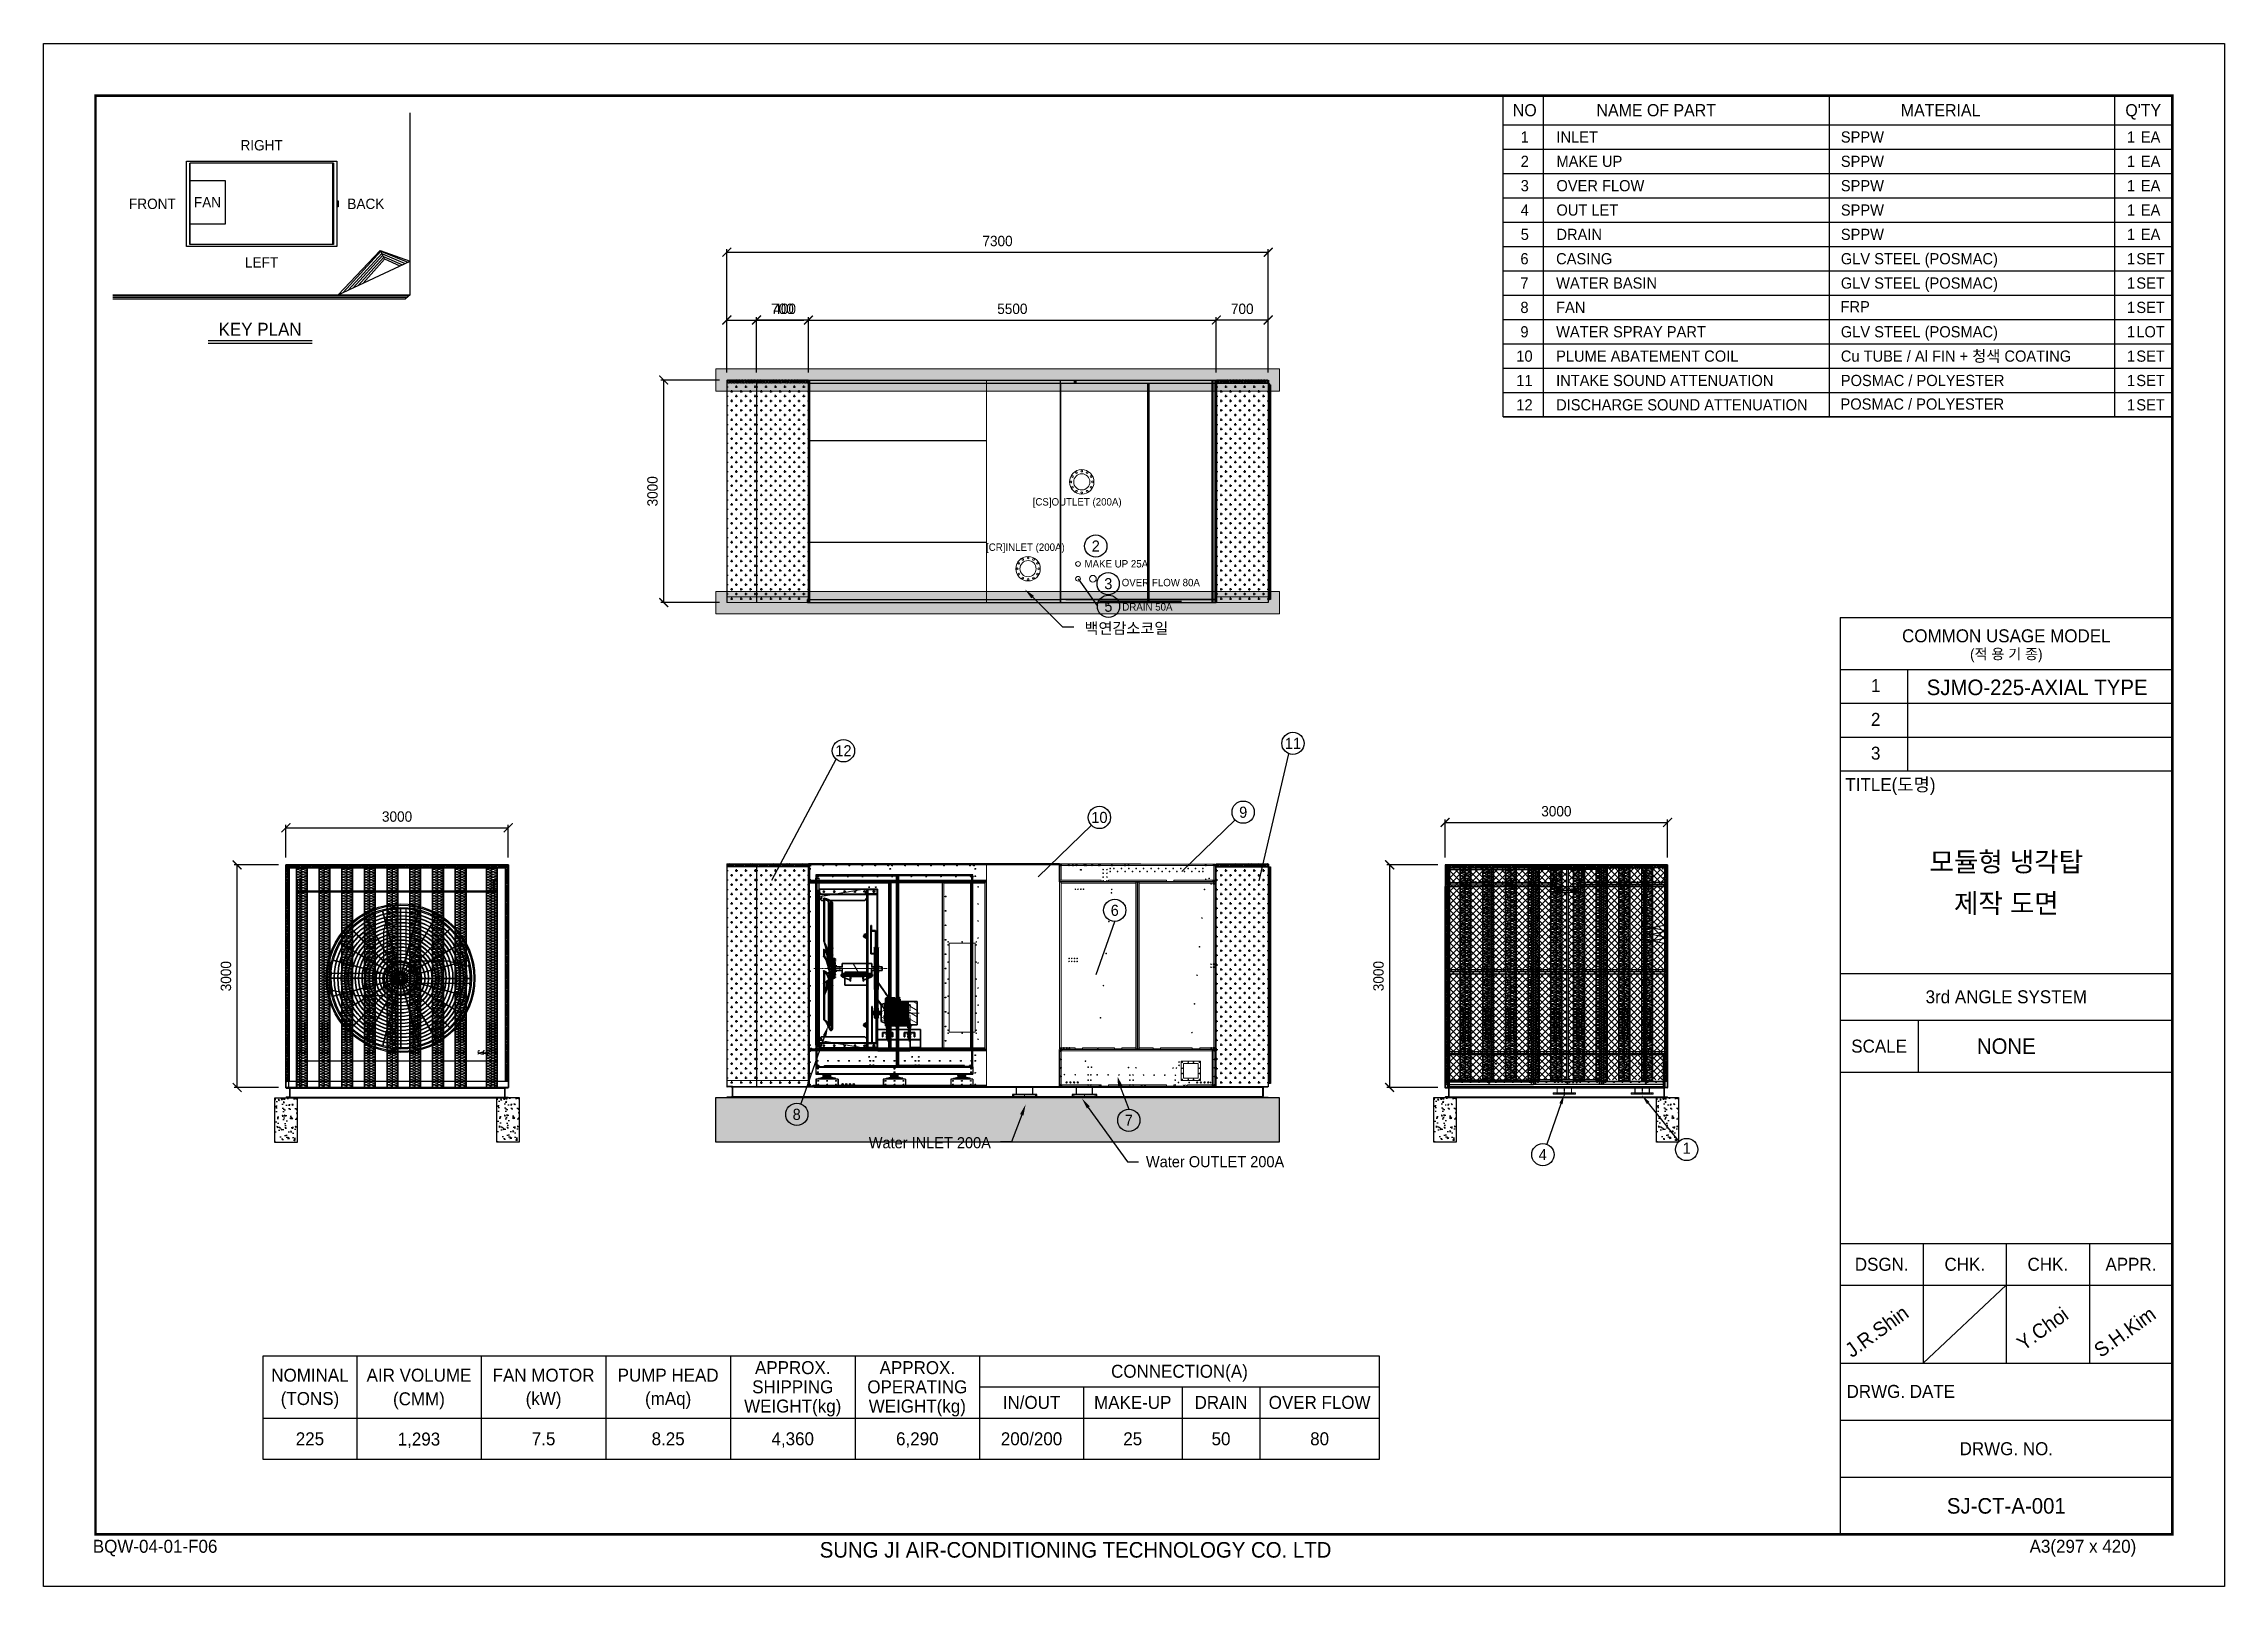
# Model space of a CAD drawing. Header units: millimetres. Extents: x 2773 to 32180, y 2797 to 23592.
import ezdxf
from ezdxf import colors
from ezdxf.entities.mleader import LeaderData, LeaderLine
from ezdxf.enums import TextEntityAlignment as Align
from ezdxf.math import Vec2, Vec3

# ---------------------------------------------------------------- set-up
doc = ezdxf.new("R2010")
doc.units = ezdxf.units.MM
for name, pattern in [('CENTER', [2, 1.25, -0.25, 0.25, -0.25]), ('DASHDOT', [18.5, 12, -3, 0.5, -3]), ('DASHED', [15, 12, -3]), ('DGN Style 4', [4.8, 2.4, -1.2, 0, -1.2]), ('HIDDEN', [0.375, 0.25, -0.125])]:
    doc.linetypes.add(name, pattern=pattern)
for name, color, linetype in [('1.냉각탑', 8, 'Continuous'), ('center', 1, 'CENTER'), ('LINE', 7, 'Continuous'), ('SMS', 220, 'Continuous'), ('SSL', 7, 'Continuous'), ('냉각탑', 4, 'Continuous'), ('냉각탑_box', 1, 'Continuous'), ('냉각탑_dim', 1, 'Continuous'), ('냉각탑_form', 1, 'Continuous'), ('냉각탑_text', 3, 'Continuous'), ('냉각탑_소음기', 161, 'Continuous'), ('냉각탑_찬넬방진', 1, 'Continuous'), ('숨은선', 5, 'HIDDEN')]:
    doc.layers.add(name, color=color, linetype=linetype)
doc.layers.add('L(c)', color=1, linetype='DGN Style 4', lineweight=5)
doc.styles.add('HY울릉도L', font='')
doc.styles.get("Standard").update_dxf_attribs({"font": 'arial.ttf'})
doc.styles.add('돋움', font='Dotum.ttf')
doc.styles.get('HY울릉도L').set_extended_font_data('HY울릉도L')
doc.dimstyles.new('성지DIM', dxfattribs={"dimtxt": 3.5, "dimasz": 3, "dimexe": 1, "dimexo": 2.5, "dimgap": 2, "dimtad": 1, "dimdec": 0, "dimzin": 3, "dimdsep": 46, "dimtxsty": 'HY울릉도L', "dimblk": 'ARCHTICK', "dimcen": -2, "dimclrd": 256, "dimclre": 256, "dimclrt": 7, "dimadec": 0, "dimazin": 0, "dimtfac": 1, "dimtdec": 0, "dimtofl": 0, "dimtmove": 0, "dimatfit": 3, "dimfxl": 1, "dimtolj": 1, "dimtzin": 0, "dimlwe": -1, "dimarcsym": 0})

msp = doc.modelspace()

# ---------------------------------------------------------------- texts
at = {"layer": '1.냉각탑', "style": '돋움'}
msp.add_text('DRAIN 50A', height=100, dxfattribs=at).set_placement((17318.9, 16000.3), align=Align.MIDDLE_LEFT)
at = {"layer": '냉각탑_text', "style": '돋움'}
for s, height, p in [('NO', 164.11, (22746.2, 22695.2)), ('NAME OF PART', 164.106, (24518.5, 22695.2)), ('MATERIAL', 164.11, (28353.6, 22695.2)), ("Q'TY", 164.11, (31086, 22695.2)), ('1', 151, (22746.2, 22334.2)), ('1', 151, (30921.9, 22334.2)), ('EA', 150.98, (31184.5, 22334.2)), ('RIGHT', 140, (5712.6, 22222.7)), ('2', 151, (22746.2, 22006)), ('1', 151, (30921.9, 22006)), ('EA', 150.98, (31184.5, 22006)), ('FRONT', 140, (4239.9, 21432.9)), ('FAN', 140, (4982.4, 21454.3)), ('BACK', 140, (7118.1, 21432.9)), ('3', 151, (22746.2, 21677.8)), ('1', 151, (30921.9, 21677.8)), ('EA', 150.98, (31184.5, 21677.8)), ('4', 151, (22746.2, 21349.6)), ('1', 151, (30921.9, 21349.6)), ('EA', 150.98, (31184.5, 21349.6)), ('5', 151, (22746.2, 21021.4)), ('1', 151, (30921.9, 21021.4)), ('EA', 150.98, (31184.5, 21021.4)), ('LEFT', 140, (5712.6, 20643.9)), ('6', 151, (22741.9, 20693.2)), ('1', 151, (30921.9, 20693.2)), ('SET', 150.98, (31184.5, 20693.2)), ('7', 151, (22741.9, 20364.9)), ('1', 151, (30921.9, 20364.9)), ('SET', 150.98, (31184.5, 20364.9)), ('8', 151, (22741.9, 20036.7)), ('1', 151, (30921.9, 20036.7)), ('SET', 150.98, (31184.5, 20036.7)), ('KEY PLAN', 175, (5692, 19742.2)), ('9', 151, (22741.9, 19708.5)), ('1', 151, (30921.9, 19708.5)), ('LOT', 150.98, (31184.5, 19708.5)), ('10', 150.98, (22741.9, 19380.3)), ('1', 151, (30921.9, 19380.3)), ('SET', 150.98, (31184.5, 19380.3)), ('11', 150.98, (22741.9, 19052.1)), ('1', 151, (30921.9, 19052.1)), ('SET', 150.98, (31184.5, 19052.1)), ('12', 150.98, (22741.9, 18723.9)), ('1', 151, (30921.9, 18723.9)), ('SET', 150.98, (31184.5, 18723.9)), ('5', 150, (17131.1, 16008.8)), ('SJMO-225-AXIAL TYPE', 210.051, (29654.9, 14915.5)), ('12', 150, (13558.5, 14060.6)), ('11', 150, (19619.2, 14160.2)), ('10', 150, (17010.3, 13161.9)), ('9', 150, (18948.8, 13232.5)), ('모듈형 냉각탑', 262.5, (29239.3, 12564.3)), ('제작 도면', 262.5, (29239.3, 12004.3)), ('NONE', 210.05, (29239.3, 10079)), ('8', 150, (12927.9, 9159.4)), ('7', 150, (17406.5, 9080)), ('4', 150, (22988.2, 8617.3)), ('1', 150, (24930, 8704)), ('NOMINAL', 175, (6364.5, 5644.2)), ('AIR VOLUME', 175, (7834.5, 5644.2)), ('AIR VOLUME', 175, (7834.5, 5644.2)), ('FAN MOTOR', 175, (9514.5, 5644.2)), ('FAN MOTOR', 175, (9514.5, 5644.2)), ('PUMP HEAD', 175, (11194.5, 5644.2)), ('PUMP HEAD', 175, (11194.5, 5644.2)), ('APPROX.', 175, (12874.5, 5745.7)), ('APPROX.', 175, (12874.5, 5745.7)), ('APPROX.', 175, (14554.5, 5745.7)), ('APPROX.', 175, (14554.5, 5745.7)), ('CONNECTION(A)', 175, (18089.5, 5696.7)), ('CONNECTION(A)', 175, (18089.5, 5696.7)), ('(TONS)', 175, (6364.5, 5329.2)), ('(CMM)', 175, (7834.1, 5325.5)), ('(CMM)', 175, (7834.1, 5325.5)), ('(kW)', 175, (9514.5, 5329.2)), ('(kW)', 175, (9514.5, 5329.2)), ('(mAq)', 175, (11194.5, 5329.2)), ('(mAq)', 175, (11194.5, 5329.2)), ('WEIGHT(kg)', 175, (12874.5, 5227.7)), ('WEIGHT(kg)', 175, (12874.5, 5227.7)), ('SHIPPING', 175, (12874.5, 5486.7)), ('SHIPPING', 175, (12874.5, 5486.7)), ('OPERATING', 175, (14554.5, 5486.7)), ('OPERATING', 175, (14554.5, 5486.7)), ('WEIGHT(kg)', 175, (14554.5, 5227.7)), ('WEIGHT(kg)', 175, (14554.5, 5227.7)), ('IN/OUT', 175, (16094.5, 5276.7)), ('IN/OUT', 175, (16094.5, 5276.7)), ('MAKE-UP', 175, (17459.5, 5276.7)), ('MAKE-UP', 175, (17459.5, 5276.7)), ('DRAIN', 175, (18649.5, 5276.7)), ('DRAIN', 175, (18649.5, 5276.7)), ('OVER FLOW', 175, (19979.5, 5276.7)), ('OVER FLOW', 175, (19979.5, 5276.7)), ('225', 175, (6364.5, 4786.7)), ('1,293', 175, (7834.1, 4783)), ('7.5', 175, (9514.5, 4786.7)), ('8.25', 175, (11194.5, 4786.7)), ('4,360', 175, (12874.5, 4786.7)), ('6,290', 175, (14554.5, 4786.7)), ('200/200', 175, (16094.5, 4786.7)), ('25', 175, (17459.5, 4786.7)), ('50', 175, (18649.5, 4786.7)), ('80', 175, (19979.5, 4786.7)), ('SJ-CT-A-001', 210.051, (29239.3, 3882.5))]:
    msp.add_text(s, height=height, dxfattribs=at).set_placement(p, align=Align.MIDDLE_CENTER)
for s, height, p in [('INLET ', 150.98, (23172.9, 22334.2)), ('SPPW', 150.98, (27007.9, 22334.2)), ('MAKE UP', 150.98, (23172.9, 22006)), ('SPPW', 150.98, (27007.9, 22006)), ('OVER FLOW', 150.98, (23172.9, 21677.8)), ('SPPW', 150.98, (27007.9, 21677.8)), ('OUT LET ', 150.98, (23172.9, 21349.6)), ('SPPW', 150.98, (27007.9, 21349.6)), ('DRAIN', 150.98, (23172.9, 21021.4)), ('SPPW', 150.98, (27007.9, 21021.4)), ('CASING', 150.98, (23168.6, 20693.2)), ('GLV STEEL (POSMAC)', 150.977, (27007.9, 20693.2)), ('WATER BASIN', 150.977, (23168.6, 20364.9)), ('GLV STEEL (POSMAC)', 150.977, (27007.9, 20364.9)), ('FAN', 150.98, (23168.6, 20036.7)), ('FRP', 150.98, (27003.6, 20046.8)), ('WATER SPRAY PART', 150.977, (23168.6, 19708.5)), ('GLV STEEL (POSMAC)', 150.977, (27007.9, 19708.5)), ('PLUME ABATEMENT COIL', 150.977, (23168.6, 19380.3)), ('Cu TUBE / Al FIN + 청색 COATING', 150.977, (27007.9, 19380.3)), ('INTAKE SOUND ATTENUATION', 150.977, (23168.6, 19052.1)), ('POSMAC / POLYESTER', 150.977, (27007.9, 19052.1)), ('DISCHARGE SOUND ATTENUATION', 150.977, (23168.6, 18723.9)), ('POSMAC / POLYESTER', 150.977, (27003.6, 18734)), ('백연감소코일', 150, (16809.1, 15712.4)), ('Water INLET 200A', 150, (13899.8, 8777.4, 0)), ('Water OUTLET 200A', 150, (17637.3, 8522))]:
    msp.add_text(s, height=height, dxfattribs=at).set_placement(p, align=Align.MIDDLE_LEFT)
for s, p in [('J.R.Shin', (27157.1, 5872.1)), ('Y.Choi', (29472.4, 5965.5)), ('S.H.Kim', (30513.6, 5872.1))]:
    msp.add_text(s, height=196.05, rotation=35.81856, dxfattribs=at).set_placement(p)

# ---------------------------------------------------------------- blocks, each defined once
blk = doc.blocks.new('냉각탑form')
at = {"layer": 'Defpoints'}
blk.add_lwpolyline([(0, 297.07), (420.1, 297.07), (420.1, 0), (0, 0)], close=True, dxfattribs=at)
at = {"layer": '냉각탑_form'}
for p, q in [((346.08, 186.55), (346.08, 10)), ((346.08, 186.55), (410.1, 186.55)), ((346.08, 186.55), (410.1, 186.55)), ((346.08, 176.54), (410.1, 176.54)), ((359.09, 176.54), (359.09, 157.04)), ((346.08, 170.04), (410.1, 170.04)), ((346.08, 163.54), (410.1, 163.54)), ((346.08, 157.04), (410.1, 157.04)), ((346.08, 157.04), (410.1, 157.04)), ((346.08, 118.03), (410.1, 118.03)), ((346.08, 109.03), (410.1, 109.03)), ((361.09, 109.03), (361.09, 99.02)), ((346.08, 99.02), (410.1, 99.02)), ((346.08, 66.02), (410.1, 66.02)), ((362.09, 66.02), (362.09, 43.01)), ((378.09, 66.02), (378.09, 43.01)), ((394.1, 66.02), (394.1, 43.01)), ((346.08, 58.01), (410.1, 58.01)), ((378.09, 58.01), (362.09, 43.01)), ((346.08, 43.01), (410.1, 43.01)), ((346.08, 32.01), (410.1, 32.01)), ((346.08, 21.01), (410.1, 21.01))]:
    blk.add_line(p, q, dxfattribs=at)
at = {"layer": '냉각탑_form', "const_width": 0.5}
blk.add_lwpolyline([(10, 287.07), (10, 10), (410.1, 10), (410.1, 287.07)], close=True, dxfattribs=at)
at = {"layer": '냉각탑_form', "style": '돋움'}
for s, height, p in [('COMMON USAGE MODEL', 2.5006, (378.09, 183.04)), ('(적 용 기 종)', 2, (378.09, 179.54)), ('3rd ANGLE SYSTEM', 2.5006, (378.09, 113.53)), ('SCALE', 2.501, (353.59, 104.03)), ('DSGN.', 2.501, (354.09, 62.02)), ('CHK.', 2.501, (370.09, 62.02)), ('CHK.', 2.501, (386.09, 62.02)), ('APPR.', 2.501, (402.1, 62.02)), ('DRWG. NO.', 2.501, (378.09, 26.51))]:
    blk.add_text(s, height=height, dxfattribs=at).set_placement(p, align=Align.MIDDLE_CENTER)
for s, height, p in [('1', 2.5, (352.02, 172.2)), ('2', 2.5, (352.02, 165.7)), ('3', 2.5, (352.02, 159.2)), ('TITLE(도명)', 2.501, (347.09, 153.14)), ('DRWG. DATE', 2.501, (347.32, 36.29)), ('BQW-04-01-F06', 2.5006, (9.48, 6.47)), ('SUNG JI AIR-CONDITIONING TECHNOLOGY CO. LTD', 3.0007, (149.5, 5.53)), ('A3(297 x 420)', 2.5006, (382.58, 6.47))]:
    blk.add_text(s, height=height, dxfattribs=at).set_placement(p)
blk = doc.blocks.new('_ArchTick')
at = {"color": 0, "linetype": 'ByBlock', "const_width": 0.15}
blk.add_lwpolyline([(-0.5, -0.5), (0.5, 0.5)], dxfattribs=at)
blk = doc.blocks.new('*D652')
at = {"layer": 'Defpoints', "color": 0, "transparency": 16777216}
for p in [(9039, 13023), (6040, 12522), (9039, 12522)]:
    blk.add_point(p, dxfattribs=at)
at = {"layer": '냉각탑_dim', "transparency": 16777216}
for p, q in [((6040, 12622), (6040, 13063)), ((9039, 12622), (9039, 13063))]:
    blk.add_line(p, q, dxfattribs=at)
at = {"layer": '냉각탑_dim', "lineweight": -2, "transparency": 16777216}
blk.add_line((6040, 13023), (9039, 13023), dxfattribs=at)
at = {"layer": '냉각탑_dim', "lineweight": -2, "transparency": 16777216, "xscale": 120, "yscale": 120, "zscale": 120, "rotation": 180}
blk.add_blockref('_ArchTick', (6040, 13023), dxfattribs=at)
at = {"layer": '냉각탑_dim', "lineweight": -2, "transparency": 16777216, "xscale": 120, "yscale": 120, "zscale": 120}
blk.add_blockref('_ArchTick', (9039, 13023), dxfattribs=at)
at = {"layer": '냉각탑_dim', "color": 7, "transparency": 16777216, "insert": (7539, 13173), "char_height": 140, "attachment_point": 5, "style": 'HY울릉도L'}
blk.add_mtext('\\A1;3000', dxfattribs=at)
blk = doc.blocks.new('*D653')
at = {"layer": 'Defpoints', "color": 0, "transparency": 16777216}
for p in [(5382, 12522), (6040, 12522), (6040, 9522)]:
    blk.add_point(p, dxfattribs=at)
at = {"layer": '냉각탑_dim', "transparency": 16777216}
for p, q in [((5940, 12522), (5342, 12522)), ((5940, 9522), (5342, 9522))]:
    blk.add_line(p, q, dxfattribs=at)
at = {"layer": '냉각탑_dim', "lineweight": -2, "transparency": 16777216}
blk.add_line((5382, 9522), (5382, 12522), dxfattribs=at)
at = {"layer": '냉각탑_dim', "lineweight": -2, "transparency": 16777216, "xscale": 120, "yscale": 120, "zscale": 120}
for p, rotation in [((5382, 12522), 90), ((5382, 9522), 270)]:
    blk.add_blockref('_ArchTick', p, dxfattribs=dict(at, rotation=rotation))
at = {"layer": '냉각탑_dim', "color": 7, "transparency": 16777216, "insert": (5232, 11022), "char_height": 140, "attachment_point": 5, "rotation": 90, "style": 'HY울릉도L'}
blk.add_mtext('\\A1;3000', dxfattribs=at)
blk = doc.blocks.new('*D654')
at = {"layer": 'Defpoints', "color": 0, "transparency": 16777216}
for p in [(21672, 12523), (20924, 9523), (21672, 9523)]:
    blk.add_point(p, dxfattribs=at)
at = {"layer": '냉각탑_dim', "transparency": 16777216}
for p, q in [((21572, 12523), (20884, 12523)), ((21572, 9523), (20884, 9523))]:
    blk.add_line(p, q, dxfattribs=at)
at = {"layer": '냉각탑_dim', "lineweight": -2, "transparency": 16777216}
blk.add_line((20924, 12523), (20924, 9523), dxfattribs=at)
at = {"layer": '냉각탑_dim', "lineweight": -2, "transparency": 16777216, "xscale": 120, "yscale": 120, "zscale": 120}
for p, rotation in [((20924, 12523), 90), ((20924, 9523), 270)]:
    blk.add_blockref('_ArchTick', p, dxfattribs=dict(at, rotation=rotation))
at = {"layer": '냉각탑_dim', "color": 7, "transparency": 16777216, "insert": (20774, 11023), "char_height": 140, "attachment_point": 5, "rotation": 90, "style": 'HY울릉도L'}
blk.add_mtext('\\A1;3000', dxfattribs=at)
blk = doc.blocks.new('*D655')
at = {"layer": 'Defpoints', "color": 0, "transparency": 16777216}
for p in [(24672, 13095), (21672, 12523), (24672, 12523)]:
    blk.add_point(p, dxfattribs=at)
at = {"layer": '냉각탑_dim', "transparency": 16777216}
for p, q in [((21672, 12623), (21672, 13135)), ((24672, 12623), (24672, 13135))]:
    blk.add_line(p, q, dxfattribs=at)
at = {"layer": '냉각탑_dim', "lineweight": -2, "transparency": 16777216}
blk.add_line((21672, 13095), (24672, 13095), dxfattribs=at)
at = {"layer": '냉각탑_dim', "lineweight": -2, "transparency": 16777216, "xscale": 120, "yscale": 120, "zscale": 120, "rotation": 180}
blk.add_blockref('_ArchTick', (21672, 13095), dxfattribs=at)
at = {"layer": '냉각탑_dim', "lineweight": -2, "transparency": 16777216, "xscale": 120, "yscale": 120, "zscale": 120}
blk.add_blockref('_ArchTick', (24672, 13095), dxfattribs=at)
at = {"layer": '냉각탑_dim', "color": 7, "transparency": 16777216, "insert": (23172, 13245), "char_height": 140, "attachment_point": 5, "style": 'HY울릉도L'}
blk.add_mtext('\\A1;3000', dxfattribs=at)
blk = doc.blocks.new('*D656')
at = {"layer": 'Defpoints', "color": 0, "transparency": 16777216}
for p in [(11986, 19058), (11134, 16058), (11988, 16058)]:
    blk.add_point(p, dxfattribs=at)
at = {"layer": '냉각탑_dim', "transparency": 16777216}
for p, q in [((11886, 19058), (11094, 19058)), ((11888, 16058), (11094, 16058))]:
    blk.add_line(p, q, dxfattribs=at)
at = {"layer": '냉각탑_dim', "lineweight": -2, "transparency": 16777216}
blk.add_line((11134, 19058), (11134, 16058), dxfattribs=at)
at = {"layer": '냉각탑_dim', "lineweight": -2, "transparency": 16777216, "xscale": 120, "yscale": 120, "zscale": 120}
for p, rotation in [((11134, 19058), 90), ((11134, 16058), 270)]:
    blk.add_blockref('_ArchTick', p, dxfattribs=dict(at, rotation=rotation))
at = {"layer": '냉각탑_dim', "color": 7, "transparency": 16777216, "insert": (10984, 17558), "char_height": 140, "attachment_point": 5, "rotation": 90, "style": 'HY울릉도L'}
blk.add_mtext('\\A1;3000', dxfattribs=at)
blk = doc.blocks.new('*D657')
at = {"layer": 'Defpoints', "color": 0, "transparency": 16777216}
for p in [(12386, 19867), (11986, 19058), (12386, 19058)]:
    blk.add_point(p, dxfattribs=at)
at = {"layer": '냉각탑_dim', "transparency": 16777216}
for p, q in [((11986, 19158), (11986, 19907)), ((12386, 19158), (12386, 19907))]:
    blk.add_line(p, q, dxfattribs=at)
at = {"layer": '냉각탑_dim', "lineweight": -2, "transparency": 16777216}
for p, q in [((11986, 19867), (12386, 19867)), ((12386, 19867), (13026, 19867))]:
    blk.add_line(p, q, dxfattribs=at)
at = {"layer": '냉각탑_dim', "lineweight": -2, "transparency": 16777216, "xscale": 120, "yscale": 120, "zscale": 120, "rotation": 180}
blk.add_blockref('_ArchTick', (11986, 19867), dxfattribs=at)
at = {"layer": '냉각탑_dim', "lineweight": -2, "transparency": 16777216, "xscale": 120, "yscale": 120, "zscale": 120}
blk.add_blockref('_ArchTick', (12386, 19867), dxfattribs=at)
at = {"layer": '냉각탑_dim', "color": 7, "transparency": 16777216, "insert": (12766, 20017), "char_height": 140, "attachment_point": 5, "style": 'HY울릉도L'}
blk.add_mtext('\\A1;400', dxfattribs=at)
blk = doc.blocks.new('*D658')
at = {"layer": 'Defpoints', "color": 0, "transparency": 16777216}
for p in [(12386, 19867), (12386, 19058), (13086, 19058)]:
    blk.add_point(p, dxfattribs=at)
at = {"layer": '냉각탑_dim', "transparency": 16777216}
for p, q in [((12386, 19158), (12386, 19907)), ((13086, 19158), (13086, 19907))]:
    blk.add_line(p, q, dxfattribs=at)
at = {"layer": '냉각탑_dim', "lineweight": -2, "transparency": 16777216}
blk.add_line((13086, 19867), (12386, 19867), dxfattribs=at)
at = {"layer": '냉각탑_dim', "lineweight": -2, "transparency": 16777216, "xscale": 120, "yscale": 120, "zscale": 120, "rotation": 180}
blk.add_blockref('_ArchTick', (12386, 19867), dxfattribs=at)
at = {"layer": '냉각탑_dim', "lineweight": -2, "transparency": 16777216, "xscale": 120, "yscale": 120, "zscale": 120}
blk.add_blockref('_ArchTick', (13086, 19867), dxfattribs=at)
at = {"layer": '냉각탑_dim', "color": 7, "transparency": 16777216, "insert": (12736, 20017), "char_height": 140, "attachment_point": 5, "style": 'HY울릉도L'}
blk.add_mtext('\\A1;700', dxfattribs=at)
blk = doc.blocks.new('*D659')
at = {"layer": 'Defpoints', "color": 0, "transparency": 16777216}
for p in [(18586, 19867), (13086, 19058), (18586, 19058)]:
    blk.add_point(p, dxfattribs=at)
at = {"layer": '냉각탑_dim', "transparency": 16777216}
for p, q in [((13086, 19158), (13086, 19907)), ((18586, 19158), (18586, 19907))]:
    blk.add_line(p, q, dxfattribs=at)
at = {"layer": '냉각탑_dim', "lineweight": -2, "transparency": 16777216}
blk.add_line((13086, 19867), (18586, 19867), dxfattribs=at)
at = {"layer": '냉각탑_dim', "lineweight": -2, "transparency": 16777216, "xscale": 120, "yscale": 120, "zscale": 120, "rotation": 180}
blk.add_blockref('_ArchTick', (13086, 19867), dxfattribs=at)
at = {"layer": '냉각탑_dim', "lineweight": -2, "transparency": 16777216, "xscale": 120, "yscale": 120, "zscale": 120}
blk.add_blockref('_ArchTick', (18586, 19867), dxfattribs=at)
at = {"layer": '냉각탑_dim', "color": 7, "transparency": 16777216, "insert": (15836, 20017), "char_height": 140, "attachment_point": 5, "style": 'HY울릉도L'}
blk.add_mtext('\\A1;5500', dxfattribs=at)
blk = doc.blocks.new('*D660')
at = {"layer": 'Defpoints', "color": 0, "transparency": 16777216}
for p in [(18586, 19867), (18586, 19058), (19286, 19058)]:
    blk.add_point(p, dxfattribs=at)
at = {"layer": '냉각탑_dim', "transparency": 16777216}
for p, q in [((18586, 19158), (18586, 19907)), ((19286, 19158), (19286, 19907))]:
    blk.add_line(p, q, dxfattribs=at)
at = {"layer": '냉각탑_dim', "lineweight": -2, "transparency": 16777216}
blk.add_line((19286, 19867), (18586, 19867), dxfattribs=at)
at = {"layer": '냉각탑_dim', "lineweight": -2, "transparency": 16777216, "xscale": 120, "yscale": 120, "zscale": 120, "rotation": 180}
blk.add_blockref('_ArchTick', (18586, 19867), dxfattribs=at)
at = {"layer": '냉각탑_dim', "lineweight": -2, "transparency": 16777216, "xscale": 120, "yscale": 120, "zscale": 120}
blk.add_blockref('_ArchTick', (19286, 19867), dxfattribs=at)
at = {"layer": '냉각탑_dim', "color": 7, "transparency": 16777216, "insert": (18936, 20017), "char_height": 140, "attachment_point": 5, "style": 'HY울릉도L'}
blk.add_mtext('\\A1;700', dxfattribs=at)
blk = doc.blocks.new('*D661')
at = {"layer": 'Defpoints', "color": 0, "transparency": 16777216}
for p in [(19286, 20781), (11986, 19058), (19286, 19058)]:
    blk.add_point(p, dxfattribs=at)
at = {"layer": '냉각탑_dim', "transparency": 16777216}
for p, q in [((11986, 19158), (11986, 20821)), ((19286, 19158), (19286, 20821))]:
    blk.add_line(p, q, dxfattribs=at)
at = {"layer": '냉각탑_dim', "lineweight": -2, "transparency": 16777216}
blk.add_line((11986, 20781), (19286, 20781), dxfattribs=at)
at = {"layer": '냉각탑_dim', "lineweight": -2, "transparency": 16777216, "xscale": 120, "yscale": 120, "zscale": 120, "rotation": 180}
blk.add_blockref('_ArchTick', (11986, 20781), dxfattribs=at)
at = {"layer": '냉각탑_dim', "lineweight": -2, "transparency": 16777216, "xscale": 120, "yscale": 120, "zscale": 120}
blk.add_blockref('_ArchTick', (19286, 20781), dxfattribs=at)
at = {"layer": '냉각탑_dim', "color": 7, "transparency": 16777216, "insert": (15636, 20931), "char_height": 140, "attachment_point": 5, "style": 'HY울릉도L'}
blk.add_mtext('\\A1;7300', dxfattribs=at)
blk = doc.blocks.new('A$C55E021B5')
at = {"color": 7, "lineweight": 35}
for p, q in [((580, 2140), (580, 1357)), ((720, 2074), (1370, 2074)), ((720, 2070), (720, 1141)), ((1370, 2070), (720, 2070)), ((728, 2140), (1362, 2140)), ((753, 2074), (1337, 2074)), ((1370, 2070), (1370, 210)), ((1370, 2070), (1370, 210)), ((1375, 39), (1375, 2102)), ((1375, 71), (1375, 2070)), ((1375, 2070), (1375, 210)), ((1415, 2102), (1415, 39)), ((753, 1990), (1222, 1990)), ((1190, 1949), (1190, 1350)), ((1306, 2014), (1306, 1445)), ((670, 1577), (670, 1269)), ((1070, 991), (650, 991)), ((1070, 970), (650, 970)), ((720, 937), (720, 71)), ((1190, 265), (1190, 907)), ((45, 314), (45, 629)), ((166, 629), (166, 314)), ((720, 846), (1020, 846)), ((1306, 386), (1306, 698)), ((473, 311), (123, 311)), ((473, 299), (123, 299)), ((166, 340), (472, 340)), ((166, 340), (472, 340)), ((166, 314), (472, 314)), ((580, 403), (580, 1)), ((600, 403), (600, 71)), ((654, 450), (654, 71)), ((660, 561), (660, 71)), ((580, 111), (0, 111)), ((1370, 71), (720, 71)), ((720, 67), (1370, 67)), ((728, 1), (1362, 1)), ((753, 151), (1337, 151)), ((753, 67), (1337, 67))]:
    blk.add_line(p, q, dxfattribs=at)
at = {"color": 7, "linetype": 'DASHED', "lineweight": 13, "ltscale": 0.008334}
for p, q in [((580, 2140), (585, 2140)), ((585, 2140), (580, 2140)), ((665, 1070), (660, 1070)), ((665, 1011), (660, 1011)), ((474, 604), (469, 604))]:
    blk.add_line(p, q, dxfattribs=at)
at = {"color": 7, "lineweight": 35, "ltscale": 0.008334}
for p, q in [((580, 2140), (585, 2140)), ((715, 2140), (720, 2140)), ((607, 1357), (607, 1352)), ((617, 1357), (617, 1352)), ((665, 1141), (660, 1141)), ((950, 901), (945, 901)), ((375, 151), (380, 151)), ((510, 151), (515, 151)), ((580, 1), (585, 1)), ((715, 1), (720, 1))]:
    blk.add_line(p, q, dxfattribs=at)
at = {"color": 7, "lineweight": 35, "ltscale": 0.116666}
for p, q in [((580, 2070), (580, 2140)), ((720, 2140), (720, 2070)), ((770, 901), (770, 970)), ((950, 970), (950, 901))]:
    blk.add_line(p, q, dxfattribs=at)
at = {"color": 7, "lineweight": 35, "ltscale": 0.008333}
for p, q in [((580, 2135), (580, 2140)), ((1375, 2130), (1370, 2130)), ((1375, 2070), (1370, 2070)), ((577, 1357), (577, 1352)), ((587, 1357), (587, 1352)), ((592, 1357), (592, 1352)), ((602, 1357), (602, 1352)), ((775, 901), (770, 901)), ((1060, 1141), (1055, 1141)), ((0, 1), (0, 6)), ((80, 151), (85, 151)), ((140, 1), (140, 6)), ((215, 151), (220, 151)), ((580, 1), (580, 6)), ((580, 1), (580, 6)), ((1370, 210), (1375, 210)), ((1370, 182), (1375, 182)), ((1375, 71), (1370, 71)), ((1375, 11), (1370, 11))]:
    blk.add_line(p, q, dxfattribs=at)
at = {"color": 7, "linetype": 'DASHED', "lineweight": 13, "ltscale": 0.008625}
for p, q in [((580, 2135), (585, 2135)), ((580, 6), (585, 6)), ((580, 6), (585, 6))]:
    blk.add_line(p, q, dxfattribs=at)
at = {"color": 7, "lineweight": 35, "ltscale": 0.233334}
for p, q in [((720, 2070), (580, 2070)), ((140, 111), (0, 111)), ((140, 6), (0, 6)), ((140, 1), (0, 1)), ((140, 1), (0, 1)), ((375, 211), (515, 211)), ((720, 71), (580, 71)), ((580, 1), (720, 1)), ((720, 1), (580, 1)), ((720, 1), (580, 1))]:
    blk.add_line(p, q, dxfattribs=at)
at = {"color": 7, "linetype": 'DASHED', "lineweight": 13}
for p, q in [((585, 2140), (585, 1)), ((587, 2140), (587, 1)), ((592, 2140), (592, 1)), ((708, 2140), (708, 1)), ((713, 2140), (713, 1)), ((715, 2140), (715, 1)), ((728, 1070), (728, 2074)), ((770, 2140), (1362, 2039)), ((1362, 2074), (1362, 67)), ((1370, 2074), (1370, 67)), ((1379, 2102), (1379, 1090)), ((720, 1070), (720, 1973)), ((720, 1968), (720, 173)), ((1191, 1949), (1191, 1198)), ((1192, 1954), (1192, 1203)), ((1192, 1954), (1192, 1203)), ((1192, 1953), (1192, 1201)), ((1193, 1954), (1193, 1202)), ((1193, 1953), (1193, 1202)), ((1196, 1963), (1196, 1211)), ((1199, 1964), (1199, 1212)), ((1201, 1965), (1201, 1213)), ((1201, 1964), (1201, 1212)), ((1201, 1964), (1201, 1212)), ((1201, 1964), (1201, 1212)), ((1205, 1973), (1205, 1221)), ((1205, 1972), (1205, 1220)), ((1206, 1971), (1206, 1219)), ((1207, 1971), (1207, 1219)), ((1207, 1970), (1207, 1218)), ((1207, 1970), (1207, 1219)), ((1208, 1929), (1208, 1180)), ((1215, 1980), (1215, 1229)), ((1216, 1981), (1216, 1230)), ((1216, 1980), (1216, 1229)), ((1217, 1981), (1217, 1230)), ((1217, 1980), (1217, 1229)), ((1226, 1948), (1226, 1197)), ((1226, 1947), (1226, 1196)), ((1226, 1947), (1226, 1196)), ((1227, 1947), (1227, 1196)), ((1228, 1948), (1228, 1197)), ((1230, 1960), (1230, 1208)), ((1230, 1960), (1230, 1208)), ((1230, 1959), (1230, 1207)), ((1233, 1958), (1233, 1206)), ((1233, 1957), (1233, 1205)), ((1234, 1957), (1234, 1205)), ((1236, 1966), (1236, 1214)), ((1236, 1966), (1236, 1214)), ((1236, 1966), (1236, 1214)), ((1236, 1965), (1236, 1213)), ((1238, 1966), (1238, 1214)), ((1241, 1967), (1241, 1215)), ((1246, 1976), (1246, 1286)), ((1246, 1975), (1246, 1223)), ((1246, 1975), (1246, 1224)), ((1246, 1975), (1246, 1223)), ((1247, 1976), (1247, 1290)), ((1293, 2011), (1293, 1414)), ((1293, 2011), (1293, 1414)), ((1293, 2011), (1293, 1413)), ((1306, 2014), (1306, 1444)), ((664, 1585), (664, 1277)), ((577, 968), (577, 1350)), ((580, 1357), (580, 403)), ((581, 1339), (581, 802)), ((584, 1339), (584, 802)), ((587, 968), (587, 1349)), ((592, 968), (592, 1350)), ((596, 1339), (596, 802)), ((599, 1339), (599, 802)), ((602, 968), (602, 1349)), ((607, 968), (607, 1350)), ((611, 1339), (611, 802)), ((614, 1339), (614, 802)), ((617, 968), (617, 1349)), ((136, 251), (580, 885)), ((720, 168), (720, 1070)), ((720, 1026), (1020, 1026)), ((720, 1023), (1020, 1023)), ((720, 1018), (1020, 1018)), ((728, 67), (728, 1070)), ((1191, 265), (1191, 924)), ((1192, 272), (1192, 931)), ((1192, 272), (1192, 931)), ((1192, 270), (1192, 929)), ((1193, 271), (1193, 930)), ((1193, 270), (1193, 929)), ((1196, 284), (1196, 943)), ((1199, 285), (1199, 945)), ((1201, 287), (1201, 946)), ((1201, 286), (1201, 945)), ((1201, 286), (1201, 945)), ((1201, 286), (1201, 945)), ((1205, 299), (1205, 958)), ((1205, 298), (1205, 957)), ((1206, 297), (1206, 956)), ((1207, 296), (1207, 955)), ((1207, 295), (1207, 955)), ((1207, 295), (1207, 954)), ((1208, 241), (1208, 897)), ((1215, 311), (1215, 969)), ((1216, 312), (1216, 971)), ((1216, 311), (1216, 970)), ((1217, 313), (1217, 971)), ((1217, 312), (1217, 970)), ((1226, 263), (1226, 922)), ((1226, 262), (1226, 921)), ((1226, 262), (1226, 920)), ((1227, 262), (1227, 920)), ((1228, 264), (1228, 922)), ((1230, 279), (1230, 938)), ((1230, 279), (1230, 938)), ((1230, 279), (1230, 938)), ((1233, 277), (1233, 936)), ((1233, 275), (1233, 934)), ((1234, 276), (1234, 935)), ((1236, 288), (1236, 948)), ((1236, 289), (1236, 948)), ((1236, 288), (1236, 948)), ((1236, 287), (1236, 946)), ((1238, 289), (1238, 948)), ((1241, 290), (1241, 949)), ((1246, 304), (1246, 963)), ((1246, 303), (1246, 962)), ((1246, 303), (1246, 962)), ((1246, 302), (1246, 961)), ((1247, 305), (1247, 963)), ((1293, 377), (1293, 1028)), ((1293, 377), (1293, 1028)), ((1293, 377), (1293, 1028)), ((1305, 386), (1305, 1036)), ((1379, 1050), (1379, 39)), ((138, 251), (580, 882)), ((166, 628), (472, 628)), ((166, 628), (472, 628)), ((166, 627), (472, 627)), ((166, 627), (472, 627)), ((166, 624), (472, 624)), ((166, 623), (472, 623)), ((166, 623), (472, 623)), ((166, 619), (472, 619)), ((166, 618), (472, 618)), ((166, 618), (472, 618)), ((166, 611), (472, 611)), ((166, 610), (472, 610)), ((166, 610), (472, 610)), ((174, 314), (427, 675)), ((292, 251), (580, 662)), ((294, 251), (580, 658)), ((720, 853), (1020, 853)), ((720, 849), (1020, 849)), ((166, 582), (472, 582)), ((166, 579), (472, 579)), ((472, 578), (166, 578)), ((166, 578), (472, 578)), ((166, 577), (472, 577)), ((166, 573), (472, 573)), ((472, 572), (166, 572)), ((166, 566), (472, 566)), ((166, 554), (472, 554)), ((166, 545), (472, 545)), ((166, 544), (472, 544)), ((166, 542), (472, 542)), ((166, 541), (472, 541)), ((166, 527), (472, 527)), ((166, 526), (472, 526)), ((166, 524), (472, 524)), ((166, 523), (472, 523)), ((166, 509), (472, 509)), ((166, 508), (472, 508)), ((166, 506), (472, 506)), ((166, 505), (472, 505)), ((166, 491), (472, 491)), ((166, 487), (472, 487)), ((166, 473), (472, 473)), ((166, 469), (472, 469)), ((166, 455), (472, 455)), ((166, 451), (472, 451)), ((166, 437), (472, 437)), ((166, 436), (472, 436)), ((166, 434), (472, 434)), ((166, 433), (472, 433)), ((166, 419), (472, 419)), ((166, 418), (472, 418)), ((166, 416), (472, 416)), ((166, 415), (472, 415)), ((166, 401), (472, 401)), ((166, 400), (472, 400)), ((166, 398), (472, 398)), ((166, 397), (472, 397)), ((166, 388), (472, 388)), ((472, 376), (166, 376)), ((166, 371), (472, 371)), ((166, 369), (472, 369)), ((472, 365), (166, 365)), ((166, 364), (472, 364)), ((166, 364), (472, 364)), ((166, 363), (472, 363)), ((166, 360), (472, 360)), ((166, 353), (472, 353)), ((166, 351), (472, 351)), ((166, 346), (472, 346)), ((166, 345), (472, 345)), ((166, 342), (472, 342)), ((166, 341), (472, 341)), ((166, 340), (472, 340)), ((166, 332), (472, 332)), ((166, 332), (472, 332)), ((166, 331), (472, 331)), ((166, 324), (472, 324)), ((166, 324), (472, 324)), ((166, 323), (472, 323)), ((166, 319), (472, 319)), ((166, 319), (472, 319)), ((166, 318), (472, 318)), ((166, 316), (472, 316)), ((166, 316), (472, 316)), ((166, 315), (472, 315)), ((166, 315), (472, 315)), ((335, 299), (531, 579)), ((580, 246), (0, 246)), ((580, 244), (0, 244)), ((580, 117), (0, 117)), ((580, 116), (0, 116)), ((770, 1), (1362, 102))]:
    blk.add_line(p, q, dxfattribs=at)
at = {"color": 7, "lineweight": 35, "ltscale": 0.216666}
for p, q in [((585, 2140), (715, 2140)), ((715, 2140), (585, 2140))]:
    blk.add_line(p, q, dxfattribs=at)
at = {"color": 7, "lineweight": 35, "ltscale": 0.095348}
for p, q in [((585, 2140), (587, 2083)), ((713, 2083), (715, 2140))]:
    blk.add_line(p, q, dxfattribs=at)
at = {"color": 7, "lineweight": 35, "ltscale": 0.216085}
for p, q in [((585, 2135), (715, 2135)), ((585, 6), (715, 6)), ((585, 6), (715, 6))]:
    blk.add_line(p, q, dxfattribs=at)
at = {"color": 7, "lineweight": 35, "ltscale": 0.193355}
for p, q in [((592, 2078), (708, 2078)), ((592, 63), (708, 63))]:
    blk.add_line(p, q, dxfattribs=at)
at = {"color": 7, "linetype": 'DASHED', "lineweight": 13, "ltscale": 0.008333}
for p, q in [((603, 2135), (603, 2140)), ((619, 2135), (619, 2140)), ((683, 2135), (683, 2140)), ((699, 2135), (699, 2140)), ((715, 2140), (720, 2140)), ((720, 2140), (715, 2140)), ((720, 2140), (720, 2135)), ((1375, 2106), (1370, 2106)), ((1375, 2087), (1370, 2087)), ((1375, 2036), (1370, 2036)), ((1375, 2017), (1370, 2017)), ((1375, 1901), (1370, 1901)), ((1375, 1882), (1370, 1882)), ((1375, 1710), (1370, 1710)), ((1375, 1691), (1370, 1691)), ((1375, 1476), (1370, 1476)), ((1375, 1457), (1370, 1457)), ((1375, 1215), (1370, 1215)), ((1375, 1196), (1370, 1196)), ((1060, 1070), (1055, 1070)), ((1060, 1011), (1055, 1011)), ((1375, 945), (1370, 945)), ((1375, 926), (1370, 926)), ((344, 604), (339, 604)), ((1375, 684), (1370, 684)), ((1375, 665), (1370, 665)), ((1375, 450), (1370, 450)), ((1375, 431), (1370, 431)), ((21, 1), (21, 6)), ((37, 1), (37, 6)), ((101, 1), (101, 6)), ((117, 1), (117, 6)), ((141, 206), (141, 211)), ((142, 211), (142, 206)), ((164, 211), (164, 206)), ((165, 206), (165, 211)), ((431, 206), (431, 211)), ((455, 206), (455, 211)), ((603, 1), (603, 6)), ((603, 1), (603, 6)), ((619, 1), (619, 6)), ((619, 1), (619, 6)), ((683, 1), (683, 6)), ((683, 1), (683, 6)), ((699, 1), (699, 6)), ((699, 1), (699, 6)), ((720, 6), (720, 1)), ((720, 6), (720, 1)), ((1375, 259), (1370, 259)), ((1375, 240), (1370, 240)), ((1375, 124), (1370, 124)), ((1375, 105), (1370, 105)), ((1375, 54), (1370, 54)), ((1375, 35), (1370, 35))]:
    blk.add_line(p, q, dxfattribs=at)
at = {"color": 7, "linetype": 'DASHDOT', "lineweight": 13, "ltscale": 0.01}
for p, q in [((611, 2135), (611, 2141)), ((691, 2135), (691, 2141)), ((29, 0), (29, 6)), ((109, 0), (109, 6)), ((611, 0), (611, 6)), ((691, 0), (691, 6))]:
    blk.add_line(p, q, dxfattribs=at)
at = {"color": 7, "linetype": 'DASHDOT', "lineweight": 13, "ltscale": 0.047667}
for p, q in [((616, 2110), (644, 2110)), ((630, 2125), (630, 2096)), ((744, 2110), (772, 2110)), ((758, 2125), (758, 2096)), ((1323, 2023), (1351, 2023)), ((1337, 2037), (1337, 2009)), ((736, 1510), (765, 1510)), ((750, 1525), (750, 1496)), ((736, 311), (765, 311)), ((750, 325), (750, 296)), ((616, 30), (644, 30)), ((630, 45), (630, 16)), ((744, 30), (772, 30)), ((758, 45), (758, 16)), ((1323, 118), (1351, 118)), ((1337, 132), (1337, 104))]:
    blk.add_line(p, q, dxfattribs=at)
at = {"color": 7, "lineweight": 13, "ltscale": 0.015396}
for p, q in [((639, 2070), (634, 2078)), ((812, 970), (808, 963)), ((882, 970), (877, 963)), ((621, 63), (616, 71)), ((690, 63), (685, 71))]:
    blk.add_line(p, q, dxfattribs=at)
at = {"color": 7, "lineweight": 13, "ltscale": 0.015395}
blk.add_line((708, 2070), (704, 2078), dxfattribs=at)
at = {"color": 7, "linetype": 'DASHDOT', "lineweight": 13, "ltscale": 0.02876}
for p, q in [((712, 2110), (729, 2110)), ((712, 30), (729, 30))]:
    blk.add_line(p, q, dxfattribs=at)
at = {"color": 7, "linetype": 'DASHED', "lineweight": 13, "ltscale": 0.010079}
for p, q in [((720, 2120), (714, 2120)), ((720, 2101), (714, 2101)), ((720, 40), (714, 40)), ((720, 21), (714, 21))]:
    blk.add_line(p, q, dxfattribs=at)
at = {"color": 7, "linetype": 'DASHED', "lineweight": 13, "ltscale": 0.009527}
for p, q in [((720, 2120), (714, 2120)), ((714, 21), (720, 21))]:
    blk.add_line(p, q, dxfattribs=at)
at = {"color": 7, "linetype": 'DASHED', "lineweight": 13, "ltscale": 0.010632}
for p, q in [((720, 2101), (714, 2101)), ((714, 40), (720, 40))]:
    blk.add_line(p, q, dxfattribs=at)
at = {"color": 7, "linetype": 'DASHED', "lineweight": 13, "ltscale": 0.008624}
for p, q in [((715, 2135), (720, 2135)), ((715, 6), (720, 6)), ((715, 6), (720, 6))]:
    blk.add_line(p, q, dxfattribs=at)
at = {"color": 7, "linetype": 'DASHDOT', "lineweight": 13, "ltscale": 0.016}
for p, q in [((729, 2090), (719, 2090)), ((729, 51), (719, 51))]:
    blk.add_line(p, q, dxfattribs=at)
at = {"color": 7, "linetype": 'DASHED', "lineweight": 13, "ltscale": 0.116666}
blk.add_line((720, 2140), (720, 2070), dxfattribs=at)
at = {"color": 7, "lineweight": 35, "ltscale": 0.11}
for p, q in [((720, 2074), (720, 2140)), ((728, 2074), (728, 2140)), ((1362, 2140), (1362, 2074)), ((1370, 2074), (1370, 2140)), ((720, 67), (720, 1)), ((728, 67), (728, 1)), ((1362, 67), (1362, 1)), ((1370, 1), (1370, 67))]:
    blk.add_line(p, q, dxfattribs=at)
at = {"color": 7, "lineweight": 35, "ltscale": 0.013333}
for p, q in [((720, 2140), (728, 2140)), ((720, 2074), (728, 2074)), ((720, 67), (728, 67)), ((720, 1), (728, 1))]:
    blk.add_line(p, q, dxfattribs=at)
at = {"color": 7, "linetype": 'DASHED', "lineweight": 13, "ltscale": 0.013333}
for p, q in [((720, 2130), (728, 2130)), ((720, 2120), (728, 2120)), ((720, 2101), (728, 2101)), ((728, 2100), (720, 2100)), ((728, 2081), (720, 2081)), ((720, 2016), (728, 2016)), ((720, 125), (728, 125)), ((728, 60), (720, 60)), ((728, 41), (720, 41)), ((720, 40), (728, 40)), ((720, 21), (728, 21))]:
    blk.add_line(p, q, dxfattribs=at)
at = {"color": 7, "lineweight": 35, "ltscale": 0.006667}
for p, q in [((720, 2070), (720, 2074)), ((1370, 2074), (1370, 2070)), ((720, 67), (720, 71)), ((1370, 71), (1370, 67))]:
    blk.add_line(p, q, dxfattribs=at)
at = {"color": 7, "linetype": 'DASHED', "lineweight": 13, "ltscale": 0.006667}
for p, q in [((720, 2070), (720, 2074)), ((1375, 1090), (1379, 1090)), ((1375, 1050), (1379, 1050)), ((1385, 1072), (1385, 1068)), ((140, 304), (140, 308)), ((140, 295), (140, 299)), ((165, 304), (165, 308)), ((165, 295), (165, 299)), ((430, 304), (430, 308)), ((430, 295), (430, 299)), ((455, 304), (455, 308)), ((455, 295), (455, 299)), ((140, 178), (140, 182)), ((140, 162), (140, 166)), ((141, 162), (141, 166)), ((165, 178), (165, 182)), ((165, 162), (165, 166)), ((165, 162), (165, 166)), ((430, 178), (430, 182)), ((430, 162), (430, 166)), ((431, 162), (431, 166)), ((455, 178), (455, 182)), ((455, 162), (455, 166)), ((455, 162), (455, 166)), ((720, 67), (720, 71))]:
    blk.add_line(p, q, dxfattribs=at)
at = {"color": 7, "lineweight": 35, "ltscale": 0.17003}
for p, q in [((720, 2070), (720, 1968)), ((720, 173), (720, 71))]:
    blk.add_line(p, q, dxfattribs=at)
at = {"color": 7, "lineweight": 35, "ltscale": 0.162609}
blk.add_line((720, 1973), (720, 2070), dxfattribs=at)
at = {"color": 7, "lineweight": 35, "ltscale": 0.068333}
for p, q in [((728, 2140), (728, 2099)), ((1362, 2099), (1362, 2140)), ((728, 42), (728, 1)), ((1362, 1), (1362, 42))]:
    blk.add_line(p, q, dxfattribs=at)
at = {"color": 7, "linetype": 'DASHED', "lineweight": 13, "ltscale": 0.140001}
blk.add_line((728, 2015), (728, 2099), dxfattribs=at)
at = {"color": 7, "lineweight": 35, "ltscale": 0.058926}
for p, q in [((753, 2074), (728, 2099)), ((753, 1990), (728, 2015)), ((753, 151), (728, 126)), ((753, 67), (728, 42))]:
    blk.add_line(p, q, dxfattribs=at)
at = {"color": 7, "linetype": 'DASHDOT', "lineweight": 13, "ltscale": 0.039}
for p, q in [((873, 2109), (897, 2109)), ((885, 2121), (885, 2098)), ((1013, 2109), (1037, 2109)), ((1025, 2121), (1025, 2098)), ((1153, 2109), (1177, 2109)), ((1165, 2121), (1165, 2098)), ((1293, 2109), (1317, 2109)), ((1305, 2121), (1305, 2098)), ((873, 32), (897, 32)), ((885, 43), (885, 20)), ((1013, 32), (1037, 32)), ((1025, 43), (1025, 20)), ((1153, 32), (1177, 32)), ((1165, 43), (1165, 20)), ((1293, 32), (1317, 32)), ((1305, 43), (1305, 20))]:
    blk.add_line(p, q, dxfattribs=at)
at = {"color": 7, "lineweight": 35, "ltscale": 0.058925}
for p, q in [((1362, 2099), (1337, 2074)), ((1337, 1990), (1362, 2015)), ((1337, 151), (1362, 126)), ((1362, 42), (1337, 67))]:
    blk.add_line(p, q, dxfattribs=at)
at = {"color": 7, "linetype": 'DASHDOT', "lineweight": 13, "ltscale": 0.025999}
for p, q in [((1376, 2097), (1361, 2097)), ((1376, 2027), (1361, 2027)), ((1376, 1892), (1361, 1892)), ((1376, 1701), (1361, 1701)), ((1376, 1467), (1361, 1467)), ((1376, 1206), (1361, 1206)), ((1376, 935), (1361, 935)), ((1376, 674), (1361, 674)), ((1376, 440), (1361, 440)), ((1376, 249), (1361, 249)), ((1376, 114), (1361, 114)), ((1376, 44), (1361, 44))]:
    blk.add_line(p, q, dxfattribs=at)
at = {"color": 7, "lineweight": 35, "ltscale": 0.013334}
for p, q in [((1362, 2140), (1370, 2140)), ((1370, 2074), (1362, 2074)), ((1370, 67), (1362, 67)), ((1362, 1), (1370, 1))]:
    blk.add_line(p, q, dxfattribs=at)
at = {"color": 7, "linetype": 'DASHED', "lineweight": 13, "ltscale": 0.013334}
for p, q in [((1370, 2106), (1362, 2106)), ((1370, 2087), (1362, 2087)), ((1370, 2036), (1362, 2036)), ((1370, 2017), (1362, 2017)), ((1370, 1901), (1362, 1901)), ((1370, 1882), (1362, 1882)), ((1370, 1710), (1362, 1710)), ((1370, 1691), (1362, 1691)), ((1370, 1476), (1362, 1476)), ((1370, 1457), (1362, 1457)), ((1370, 1215), (1362, 1215)), ((1370, 1196), (1362, 1196)), ((1370, 945), (1362, 945)), ((1370, 926), (1362, 926)), ((1370, 684), (1362, 684)), ((1370, 665), (1362, 665)), ((604, 476), (604, 468)), ((1370, 450), (1362, 450)), ((1370, 431), (1362, 431)), ((1370, 259), (1362, 259)), ((1370, 240), (1362, 240)), ((1370, 124), (1362, 124)), ((1370, 105), (1362, 105)), ((1370, 54), (1362, 54)), ((1370, 35), (1362, 35))]:
    blk.add_line(p, q, dxfattribs=at)
at = {"color": 7, "lineweight": 35, "ltscale": 0.1}
for p, q in [((1370, 2130), (1370, 2070)), ((1375, 2130), (1375, 2070)), ((610, 1577), (670, 1577)), ((660, 991), (720, 991)), ((1000, 991), (1060, 991)), ((80, 151), (80, 211)), ((220, 211), (220, 151)), ((375, 151), (375, 211)), ((515, 211), (515, 151)), ((1370, 71), (1370, 11)), ((1375, 71), (1375, 11))]:
    blk.add_line(p, q, dxfattribs=at)
at = {"color": 7, "lineweight": 13, "ltscale": 0.016666}
for p, q in [((1375, 2116), (1370, 2124)), ((100, 211), (92, 206)), ((460, 211), (452, 206))]:
    blk.add_line(p, q, dxfattribs=at)
at = {"color": 7, "lineweight": 35, "ltscale": 0.066667}
for p, q in [((1375, 2102), (1415, 2102)), ((1375, 39), (1415, 39))]:
    blk.add_line(p, q, dxfattribs=at)
at = {"color": 7, "lineweight": 13, "ltscale": 0.071812}
blk.add_line((1397, 2102), (1375, 2065), dxfattribs=at)
at = {"color": 7, "lineweight": 35, "ltscale": 0.007647}
blk.add_line((1189, 1954), (1189, 1949), dxfattribs=at)
at = {"color": 7, "linetype": 'DASHED', "lineweight": 13, "ltscale": 0.003529}
for p, q in [((1199, 1964), (1201, 1964)), ((1201, 1212), (1199, 1212))]:
    blk.add_line(p, q, dxfattribs=at)
at = {"color": 7, "linetype": 'DASHED', "lineweight": 13, "ltscale": 4.25198e-05}
blk.add_line((1201, 1964), (1201, 1964), dxfattribs=at)
at = {"color": 7, "linetype": 'DASHED', "lineweight": 13, "ltscale": 0.003028}
blk.add_line((1206, 1971), (1207, 1971), dxfattribs=at)
at = {"color": 7, "linetype": 'DASHED', "lineweight": 13, "ltscale": 0.139902}
blk.add_line((1222, 1990), (1306, 1990), dxfattribs=at)
at = {"color": 7, "linetype": 'DASHED', "lineweight": 13, "ltscale": 4.1767e-05}
blk.add_line((1236, 1966), (1236, 1966), dxfattribs=at)
at = {"color": 7, "linetype": 'DASHED', "lineweight": 13, "ltscale": 0.002883}
for p, q in [((1238, 1966), (1236, 1966)), ((1238, 1214), (1236, 1214))]:
    blk.add_line(p, q, dxfattribs=at)
at = {"color": 7, "lineweight": 13}
for p, q in [((1305, 2014), (1305, 1446)), ((1306, 385), (1306, 697)), ((166, 315), (472, 315)), ((472, 494), (205, 340))]:
    blk.add_line(p, q, dxfattribs=at)
at = {"color": 7, "lineweight": 35, "ltscale": 0.001058}
blk.add_line((1306, 2014), (1306, 2014), dxfattribs=at)
at = {"color": 7, "lineweight": 35, "ltscale": 0.051989}
blk.add_line((1306, 1990), (1337, 1990), dxfattribs=at)
at = {"color": 7, "lineweight": 35, "ltscale": 0.007734}
blk.add_line((1307, 2019), (1307, 2014), dxfattribs=at)
at = {"color": 7, "linetype": 'DASHED', "lineweight": 13, "ltscale": 0.03936}
for p, q in [((1362, 2015), (1362, 2039)), ((1362, 102), (1362, 126))]:
    blk.add_line(p, q, dxfattribs=at)
at = {"color": 7, "lineweight": 13, "ltscale": 0.133334}
for p, q in [((1415, 2014), (1375, 1945)), ((1415, 1894), (1375, 1825)), ((1415, 1774), (1375, 1705)), ((1415, 1654), (1375, 1585)), ((1415, 1534), (1375, 1465)), ((1415, 1414), (1375, 1345)), ((1415, 1294), (1375, 1225)), ((1415, 1174), (1375, 1105)), ((1415, 1054), (1375, 985)), ((1415, 934), (1375, 865)), ((1415, 814), (1375, 745)), ((1415, 694), (1375, 625)), ((1415, 454), (1375, 385)), ((1415, 334), (1375, 265)), ((1415, 214), (1375, 145))]:
    blk.add_line(p, q, dxfattribs=at)
at = {"color": 7, "lineweight": 35, "ltscale": 0.012208}
blk.add_line((610, 1577), (610, 1585), dxfattribs=at)
at = {"color": 7, "lineweight": 35, "ltscale": 0.09}
blk.add_line((664, 1585), (610, 1585), dxfattribs=at)
at = {"color": 7, "lineweight": 35, "ltscale": 0.367477}
blk.add_line((610, 1577), (610, 1357), dxfattribs=at)
at = {"color": 7, "lineweight": 35, "ltscale": 0.10987}
blk.add_line((664, 1651), (664, 1585), dxfattribs=at)
at = {"color": 7, "lineweight": 35, "ltscale": 0.01}
for p, q in [((670, 1651), (664, 1651)), ((654, 561), (660, 561))]:
    blk.add_line(p, q, dxfattribs=at)
at = {"color": 7, "lineweight": 13, "ltscale": 0.011547}
blk.add_line((670, 1602), (664, 1605), dxfattribs=at)
at = {"color": 7, "lineweight": 35, "ltscale": 0.122078}
blk.add_line((670, 1577), (670, 1651), dxfattribs=at)
at = {"color": 7, "lineweight": 35, "ltscale": 0.025}
for p, q in [((720, 1540), (735, 1540)), ((720, 1480), (735, 1480)), ((1194, 1212), (1179, 1212)), ((1194, 932), (1179, 932)), ((720, 341), (735, 341)), ((720, 281), (735, 281))]:
    blk.add_line(p, q, dxfattribs=at)
at = {"color": 7, "linetype": 'DASHED', "lineweight": 13, "ltscale": 0.1}
for p, q in [((720, 1540), (720, 1480)), ((660, 466), (600, 466)), ((720, 341), (720, 281))]:
    blk.add_line(p, q, dxfattribs=at)
at = {"color": 7, "lineweight": 35, "ltscale": 0.045137}
for p, q in [((735, 1540), (759, 1528)), ((759, 1493), (735, 1480)), ((735, 341), (759, 328)), ((759, 293), (735, 281))]:
    blk.add_line(p, q, dxfattribs=at)
at = {"color": 7, "lineweight": 35, "ltscale": 0.031333}
for p, q in [((572, 1353), (572, 1335)), ((622, 1353), (622, 1335)), ((572, 806), (572, 788)), ((622, 806), (622, 788))]:
    blk.add_line(p, q, dxfattribs=at)
at = {"color": 7, "lineweight": 35, "ltscale": 0.006083}
for p, q in [((572, 1353), (576, 1353)), ((619, 1353), (622, 1353)), ((572, 788), (576, 788)), ((619, 788), (622, 788)), ((576, 536), (572, 536)), ((576, 536), (572, 536)), ((576, 406), (572, 406)), ((576, 406), (572, 406)), ((622, 536), (619, 536)), ((622, 536), (619, 536)), ((622, 406), (619, 406)), ((622, 406), (619, 406))]:
    blk.add_line(p, q, dxfattribs=at)
at = {"color": 7, "lineweight": 13, "ltscale": 0.008252}
blk.add_line((577, 1351), (572, 1349), dxfattribs=at)
at = {"color": 7, "lineweight": 35, "ltscale": 0.001178}
for p, q in [((573, 1334), (572, 1335)), ((622, 1334), (622, 1335)), ((571, 1150), (572, 1150)), ((571, 991), (572, 991)), ((622, 1150), (622, 1150)), ((622, 991), (622, 991)), ((573, 807), (572, 806)), ((622, 807), (622, 806))]:
    blk.add_line(p, q, dxfattribs=at)
at = {"color": 7, "lineweight": 35, "ltscale": 0.306667}
for p, q in [((572, 1150), (572, 1335)), ((572, 806), (572, 991))]:
    blk.add_line(p, q, dxfattribs=at)
at = {"color": 7, "lineweight": 35, "ltscale": 0.028333}
for p, q in [((573, 1334), (590, 1334)), ((605, 1334), (622, 1334)), ((605, 1150), (622, 1150)), ((605, 991), (622, 991)), ((573, 807), (590, 807)), ((605, 807), (622, 807))]:
    blk.add_line(p, q, dxfattribs=at)
at = {"color": 7, "lineweight": 35, "ltscale": 0.305833}
for p, q in [((573, 1150), (573, 1334)), ((622, 1334), (622, 1150)), ((573, 807), (573, 991)), ((622, 991), (622, 807))]:
    blk.add_line(p, q, dxfattribs=at)
at = {"color": 7, "linetype": 'DASHED', "lineweight": 13, "ltscale": 0.471333}
for p, q in [((576, 1353), (576, 1070)), ((589, 1070), (589, 1353)), ((591, 1353), (591, 1070)), ((604, 1070), (604, 1353)), ((606, 1353), (606, 1070)), ((619, 1070), (619, 1353)), ((576, 1070), (576, 788)), ((589, 788), (589, 1070)), ((591, 1070), (591, 788)), ((604, 788), (604, 1070)), ((606, 1070), (606, 788)), ((619, 788), (619, 1070))]:
    blk.add_line(p, q, dxfattribs=at)
at = {"color": 7, "lineweight": 35, "ltscale": 0.024325}
for p, q in [((581, 1339), (576, 1353)), ((584, 1339), (589, 1353)), ((596, 1339), (591, 1353)), ((599, 1339), (604, 1353)), ((611, 1339), (606, 1353)), ((614, 1339), (619, 1353)), ((581, 802), (576, 788)), ((584, 802), (589, 788)), ((596, 802), (591, 788)), ((599, 802), (604, 788)), ((611, 802), (606, 788)), ((614, 802), (619, 788)), ((581, 523), (576, 536)), ((576, 406), (581, 420)), ((589, 536), (584, 523)), ((584, 420), (589, 406)), ((596, 523), (591, 536)), ((591, 406), (596, 420)), ((604, 536), (599, 523)), ((599, 420), (604, 406)), ((611, 523), (606, 536)), ((606, 406), (611, 420)), ((619, 536), (614, 523)), ((614, 420), (619, 406))]:
    blk.add_line(p, q, dxfattribs=at)
at = {"color": 7, "lineweight": 13, "ltscale": 0.034078}
blk.add_line((594, 1344), (576, 1334), dxfattribs=at)
at = {"color": 7, "lineweight": 35, "ltscale": 0.016666}
for p, q in [((577, 1357), (587, 1357)), ((577, 1352), (587, 1352)), ((607, 1357), (617, 1357)), ((607, 1352), (617, 1352)), ((720, 1000), (720, 991)), ((950, 921), (960, 921)), ((1000, 1000), (1000, 991)), ((577, 408), (587, 408)), ((577, 403), (587, 403)), ((577, 403), (587, 403)), ((607, 408), (617, 408)), ((607, 403), (617, 403)), ((607, 403), (617, 403))]:
    blk.add_line(p, q, dxfattribs=at)
at = {"color": 7, "lineweight": 140, "ltscale": 0.008333}
for p, q in [((577, 1352), (577, 1357)), ((587, 1357), (587, 1352)), ((1370, 71), (1375, 71)), ((1375, 11), (1370, 11))]:
    blk.add_line(p, q, dxfattribs=at)
at = {"color": 7, "lineweight": 140, "ltscale": 0.016666}
for p, q in [((577, 1357), (587, 1357)), ((587, 1352), (577, 1352)), ((607, 1357), (617, 1357)), ((617, 1352), (607, 1352)), ((577, 408), (587, 408)), ((587, 403), (577, 403))]:
    blk.add_line(p, q, dxfattribs=at)
at = {"color": 7, "lineweight": 35, "ltscale": 0.003974}
blk.add_line((577, 1350), (577, 1352), dxfattribs=at)
at = {"color": 7, "lineweight": 35, "ltscale": 0.005328}
for p, q in [((581, 1339), (584, 1339)), ((596, 1339), (599, 1339)), ((611, 1339), (614, 1339)), ((581, 802), (584, 802)), ((596, 802), (599, 802)), ((611, 802), (614, 802)), ((584, 523), (581, 523)), ((584, 523), (581, 523)), ((581, 420), (584, 420)), ((584, 420), (581, 420)), ((599, 523), (596, 523)), ((599, 523), (596, 523)), ((596, 420), (599, 420)), ((599, 420), (596, 420)), ((614, 523), (611, 523)), ((614, 523), (611, 523)), ((611, 420), (614, 420)), ((614, 420), (611, 420))]:
    blk.add_line(p, q, dxfattribs=at)
at = {"color": 7, "lineweight": 35, "ltscale": 0.004389}
blk.add_line((587, 1349), (587, 1352), dxfattribs=at)
at = {"color": 7, "lineweight": 35, "ltscale": 0.003833}
for p, q in [((589, 1353), (591, 1353)), ((604, 1353), (606, 1353)), ((589, 788), (591, 788)), ((604, 788), (606, 788)), ((591, 536), (589, 536)), ((591, 536), (589, 536)), ((591, 406), (589, 406)), ((591, 406), (589, 406)), ((606, 536), (604, 536)), ((606, 536), (604, 536)), ((606, 406), (604, 406)), ((606, 406), (604, 406))]:
    blk.add_line(p, q, dxfattribs=at)
at = {"color": 7, "lineweight": 13, "ltscale": 0.00509}
for p, q in [((590, 1334), (590, 1331)), ((605, 1334), (605, 1331)), ((590, 810), (590, 807)), ((605, 810), (605, 807))]:
    blk.add_line(p, q, dxfattribs=at)
at = {"color": 7, "linetype": 'DASHED', "lineweight": 13, "ltscale": 0.025}
for p, q in [((605, 1331), (590, 1331)), ((1179, 1201), (1194, 1201)), ((1179, 1191), (1194, 1191)), ((1179, 1181), (1194, 1181)), ((605, 1166), (590, 1166)), ((590, 1140), (605, 1140)), ((590, 1070), (605, 1070)), ((590, 1001), (605, 1001)), ((605, 975), (590, 975)), ((1179, 1171), (1194, 1171)), ((1179, 1153), (1194, 1153)), ((1179, 1143), (1194, 1143)), ((1179, 1137), (1194, 1137)), ((1179, 1127), (1194, 1127)), ((1179, 1115), (1194, 1115)), ((1179, 1104), (1194, 1104)), ((1179, 1103), (1194, 1103)), ((1179, 1093), (1194, 1093)), ((1179, 1066), (1194, 1066)), ((1179, 1065), (1194, 1065)), ((1179, 1055), (1194, 1055)), ((1179, 1055), (1194, 1055)), ((1179, 1027), (1194, 1027)), ((1179, 1017), (1194, 1017)), ((1179, 1005), (1194, 1005)), ((1179, 995), (1194, 995)), ((1179, 990), (1194, 990)), ((1179, 980), (1194, 980)), ((1179, 961), (1194, 961)), ((1179, 951), (1194, 951)), ((605, 810), (590, 810)), ((655, 492), (655, 477)), ((655, 465), (655, 450))]:
    blk.add_line(p, q, dxfattribs=at)
at = {"color": 7, "lineweight": 13, "ltscale": 0.11547}
for p, q in [((590, 1235), (590, 1166)), ((605, 1235), (605, 1166)), ((590, 975), (590, 906)), ((605, 975), (605, 906))]:
    blk.add_line(p, q, dxfattribs=at)
at = {"color": 7, "lineweight": 35, "ltscale": 0.003333}
for p, q in [((592, 1235), (590, 1235)), ((605, 1235), (603, 1235)), ((592, 906), (590, 906)), ((605, 906), (603, 906))]:
    blk.add_line(p, q, dxfattribs=at)
at = {"color": 7, "lineweight": 35, "ltscale": 0.016667}
for p, q in [((592, 1357), (602, 1357)), ((592, 1352), (602, 1352)), ((720, 1000), (720, 991)), ((720, 1000), (720, 991)), ((760, 921), (770, 921)), ((592, 408), (602, 408)), ((592, 403), (602, 403)), ((592, 403), (602, 403))]:
    blk.add_line(p, q, dxfattribs=at)
at = {"color": 7, "lineweight": 35, "ltscale": 0.002779}
blk.add_line((592, 1350), (592, 1352), dxfattribs=at)
at = {"color": 7, "lineweight": 35, "ltscale": 0.299167}
for p, q in [((592, 1332), (592, 1152)), ((603, 1332), (603, 1152)), ((592, 989), (592, 809)), ((603, 989), (603, 809))]:
    blk.add_line(p, q, dxfattribs=at)
at = {"color": 7, "lineweight": 13, "ltscale": 0.02117}
for p, q in [((603, 1332), (592, 1326)), ((603, 1315), (592, 1308)), ((603, 1297), (592, 1291)), ((603, 1280), (592, 1274)), ((603, 1263), (592, 1256)), ((603, 1245), (592, 1239)), ((603, 1228), (592, 1222)), ((603, 1211), (592, 1204)), ((603, 1193), (592, 1187)), ((603, 1176), (592, 1170)), ((603, 986), (592, 979)), ((603, 968), (592, 962)), ((603, 951), (592, 945)), ((603, 934), (592, 927)), ((603, 916), (592, 910)), ((603, 899), (592, 893)), ((603, 882), (592, 875)), ((603, 864), (592, 858)), ((603, 847), (592, 841)), ((603, 830), (592, 823))]:
    blk.add_line(p, q, dxfattribs=at)
at = {"color": 7, "linetype": 'DASHED', "lineweight": 13, "ltscale": 0.018333}
for p, q in [((603, 1235), (592, 1235)), ((603, 906), (592, 906))]:
    blk.add_line(p, q, dxfattribs=at)
at = {"color": 7, "lineweight": 13, "ltscale": 0.004374}
blk.add_line((602, 1355), (601, 1357), dxfattribs=at)
at = {"color": 7, "lineweight": 35, "ltscale": 0.005583}
blk.add_line((602, 1349), (602, 1352), dxfattribs=at)
at = {"color": 7, "lineweight": 13, "ltscale": 0.008589}
blk.add_line((607, 1351), (602, 1349), dxfattribs=at)
at = {"color": 7, "linetype": 'DASHED', "lineweight": 13, "ltscale": 1.71661e-05}
blk.add_line((603, 1234), (603, 1234), dxfattribs=at)
at = {"color": 7, "lineweight": 13, "ltscale": 0.030661}
blk.add_line((622, 1343), (606, 1334), dxfattribs=at)
at = {"color": 7, "lineweight": 140, "ltscale": 0.008334}
for p, q in [((607, 1352), (607, 1357)), ((617, 1357), (617, 1352))]:
    blk.add_line(p, q, dxfattribs=at)
at = {"color": 7, "lineweight": 35, "ltscale": 0.003532}
blk.add_line((607, 1350), (607, 1352), dxfattribs=at)
at = {"color": 7, "linetype": 'DASHED', "lineweight": 13, "ltscale": 0.146009}
blk.add_line((610, 1357), (610, 1269), dxfattribs=at)
at = {"color": 7, "linetype": 'DASHED', "lineweight": 13, "ltscale": 0.09}
for p, q in [((664, 1277), (610, 1277)), ((720, 991), (720, 937)), ((720, 991), (720, 937)), ((600, 475), (654, 475)), ((600, 71), (654, 71))]:
    blk.add_line(p, q, dxfattribs=at)
at = {"color": 7, "linetype": 'DASHED', "lineweight": 13, "ltscale": 0.020547}
blk.add_line((610, 1269), (622, 1269), dxfattribs=at)
at = {"color": 7, "lineweight": 35, "ltscale": 0.004823}
blk.add_line((617, 1349), (617, 1352), dxfattribs=at)
at = {"color": 7, "lineweight": 35, "ltscale": 0.3075}
for p, q in [((622, 1335), (622, 1150)), ((622, 991), (622, 806))]:
    blk.add_line(p, q, dxfattribs=at)
at = {"color": 7, "lineweight": 35, "ltscale": 0.079453}
blk.add_line((622, 1269), (670, 1269), dxfattribs=at)
at = {"color": 7, "linetype": 'DASHED', "lineweight": 13, "ltscale": 0.01}
for p, q in [((670, 1343), (664, 1343)), ((654, 71), (660, 71))]:
    blk.add_line(p, q, dxfattribs=at)
at = {"color": 7, "linetype": 'DASHDOT', "lineweight": 13, "ltscale": 0.132204}
for p, q in [((1221, 1196), (1141, 1196)), ((1221, 1110), (1141, 1110)), ((1221, 986), (1141, 986))]:
    blk.add_line(p, q, dxfattribs=at)
at = {"color": 7, "lineweight": 35, "ltscale": 0.00501}
for p, q in [((1148, 1201), (1148, 1198)), ((1148, 1178), (1148, 1181)), ((1151, 1153), (1151, 1150))]:
    blk.add_line(p, q, dxfattribs=at)
at = {"color": 7, "lineweight": 35, "ltscale": 0.01611}
for p, q in [((1158, 1201), (1148, 1201)), ((1158, 1191), (1148, 1191)), ((1158, 991), (1148, 991)), ((1158, 981), (1148, 981))]:
    blk.add_line(p, q, dxfattribs=at)
at = {"color": 7, "lineweight": 35, "ltscale": 0.011657}
for p, q in [((1148, 1198), (1148, 1191)), ((1148, 1171), (1148, 1178)), ((1151, 1150), (1151, 1142)), ((1151, 1127), (1151, 1134))]:
    blk.add_line(p, q, dxfattribs=at)
at = {"color": 7, "lineweight": 35, "ltscale": 0.01594}
for p, q in [((1148, 1181), (1158, 1181)), ((1148, 1171), (1158, 1171)), ((1148, 961), (1158, 961)), ((1148, 951), (1158, 951))]:
    blk.add_line(p, q, dxfattribs=at)
at = {"color": 7, "lineweight": 35, "ltscale": 0.013528}
for p, q in [((1166, 1205), (1158, 1205)), ((1166, 1199), (1158, 1199)), ((1166, 1190), (1158, 1190)), ((1166, 1187), (1158, 1187)), ((1166, 1185), (1158, 1185)), ((1166, 1180), (1158, 1180)), ((1176, 1205), (1168, 1205)), ((1176, 1199), (1168, 1199)), ((1176, 1190), (1168, 1190)), ((1176, 1187), (1168, 1187)), ((1176, 1185), (1168, 1185)), ((1176, 1180), (1168, 1180)), ((1166, 1170), (1158, 1170)), ((1166, 1167), (1158, 1167)), ((1166, 1157), (1158, 1157)), ((1166, 1151), (1158, 1151)), ((1166, 1142), (1158, 1142)), ((1166, 1138), (1158, 1138)), ((1166, 1136), (1158, 1136)), ((1166, 1127), (1158, 1127)), ((1166, 1123), (1158, 1123)), ((1166, 1119), (1158, 1119)), ((1166, 1026), (1158, 1026)), ((1166, 1017), (1158, 1017)), ((1166, 1013), (1158, 1013)), ((1166, 1009), (1158, 1009)), ((1166, 1003), (1158, 1003)), ((1166, 994), (1158, 994)), ((1166, 991), (1158, 991)), ((1166, 989), (1158, 989)), ((1166, 980), (1158, 980)), ((1166, 977), (1158, 977)), ((1166, 965), (1158, 965)), ((1166, 960), (1158, 960)), ((1166, 950), (1158, 950)), ((1166, 947), (1158, 947)), ((1176, 1170), (1168, 1170)), ((1176, 1167), (1168, 1167)), ((1176, 1157), (1168, 1157)), ((1176, 1151), (1168, 1151)), ((1176, 1142), (1168, 1142)), ((1176, 1138), (1168, 1138)), ((1176, 1136), (1168, 1136)), ((1176, 1127), (1168, 1127)), ((1176, 1123), (1168, 1123)), ((1176, 1119), (1168, 1119)), ((1176, 1026), (1168, 1026)), ((1176, 1017), (1168, 1017)), ((1176, 1013), (1168, 1013)), ((1176, 1009), (1168, 1009)), ((1176, 1003), (1168, 1003)), ((1176, 994), (1168, 994)), ((1176, 991), (1168, 991)), ((1176, 989), (1168, 989)), ((1176, 980), (1168, 980)), ((1176, 977), (1168, 977)), ((1176, 965), (1168, 965)), ((1176, 960), (1168, 960)), ((1176, 950), (1168, 950)), ((1176, 947), (1168, 947))]:
    blk.add_line(p, q, dxfattribs=at)
at = {"color": 7, "lineweight": 35, "ltscale": 0.001886}
for p, q in [((1158, 1204), (1158, 1203)), ((1158, 1184), (1158, 1183)), ((1167, 1204), (1167, 1203)), ((1167, 1204), (1167, 1203)), ((1167, 1184), (1167, 1183)), ((1167, 1184), (1167, 1183)), ((1177, 1204), (1177, 1203)), ((1177, 1184), (1177, 1183)), ((1158, 1156), (1158, 1154)), ((1158, 1118), (1158, 1117)), ((1158, 1008), (1158, 1007)), ((1158, 964), (1158, 963)), ((1167, 1156), (1167, 1154)), ((1167, 1156), (1167, 1154)), ((1167, 1118), (1167, 1117)), ((1167, 1118), (1167, 1117)), ((1167, 1008), (1167, 1007)), ((1167, 1008), (1167, 1007)), ((1167, 964), (1167, 963)), ((1167, 964), (1167, 963)), ((1177, 1156), (1177, 1154)), ((1177, 1118), (1177, 1117)), ((1177, 1008), (1177, 1007)), ((1177, 964), (1177, 963))]:
    blk.add_line(p, q, dxfattribs=at)
at = {"color": 7, "lineweight": 35, "ltscale": 0.001316}
for p, q in [((1158, 1204), (1158, 1204)), ((1158, 1188), (1158, 1187)), ((1158, 1184), (1158, 1185)), ((1167, 1204), (1168, 1204)), ((1167, 1204), (1167, 1204)), ((1167, 1188), (1168, 1187)), ((1167, 1188), (1167, 1187)), ((1167, 1184), (1168, 1185)), ((1167, 1184), (1167, 1185)), ((1177, 1204), (1176, 1204)), ((1177, 1188), (1176, 1187)), ((1177, 1184), (1176, 1185)), ((1158, 1168), (1158, 1167)), ((1158, 1156), (1158, 1156)), ((1158, 1139), (1158, 1139)), ((1158, 1124), (1158, 1124)), ((1158, 1118), (1158, 1119)), ((1158, 1014), (1158, 1014)), ((1158, 1008), (1158, 1008)), ((1158, 992), (1158, 991)), ((1158, 978), (1158, 977)), ((1158, 964), (1158, 965)), ((1158, 948), (1158, 947)), ((1167, 1168), (1168, 1167)), ((1167, 1168), (1167, 1167)), ((1167, 1156), (1168, 1156)), ((1167, 1156), (1167, 1156)), ((1167, 1139), (1168, 1139)), ((1167, 1139), (1167, 1139)), ((1167, 1124), (1168, 1124)), ((1167, 1124), (1167, 1124)), ((1167, 1118), (1168, 1119)), ((1167, 1118), (1167, 1119)), ((1167, 1014), (1168, 1014)), ((1167, 1014), (1167, 1014)), ((1167, 1008), (1168, 1008)), ((1167, 1008), (1167, 1008)), ((1167, 992), (1168, 991)), ((1167, 992), (1167, 991)), ((1167, 978), (1168, 977)), ((1167, 978), (1167, 977)), ((1167, 964), (1168, 965)), ((1167, 964), (1167, 965)), ((1167, 948), (1168, 947)), ((1167, 948), (1167, 947)), ((1177, 1168), (1176, 1167)), ((1177, 1156), (1176, 1156)), ((1177, 1139), (1176, 1139)), ((1177, 1124), (1176, 1124)), ((1177, 1118), (1176, 1119)), ((1177, 1014), (1176, 1014)), ((1177, 1008), (1176, 1008)), ((1177, 992), (1176, 991)), ((1177, 978), (1176, 977)), ((1177, 964), (1176, 965)), ((1177, 948), (1176, 947))]:
    blk.add_line(p, q, dxfattribs=at)
at = {"color": 7, "lineweight": 35, "ltscale": 0.001592}
for p, q in [((1158, 1202), (1158, 1203)), ((1158, 1182), (1158, 1183)), ((1167, 1202), (1167, 1203)), ((1167, 1202), (1167, 1203)), ((1167, 1182), (1167, 1183)), ((1167, 1182), (1167, 1183)), ((1177, 1202), (1177, 1203)), ((1177, 1182), (1177, 1183)), ((1158, 1153), (1158, 1154)), ((1158, 1138), (1158, 1139)), ((1158, 1006), (1158, 1007)), ((1158, 962), (1158, 963)), ((1167, 1153), (1167, 1154)), ((1167, 1153), (1167, 1154)), ((1167, 1138), (1167, 1139)), ((1167, 1138), (1167, 1139)), ((1167, 1006), (1167, 1007)), ((1167, 1006), (1167, 1007)), ((1167, 962), (1167, 963)), ((1167, 962), (1167, 963)), ((1177, 1153), (1177, 1154)), ((1177, 1006), (1177, 1007)), ((1177, 962), (1177, 963))]:
    blk.add_line(p, q, dxfattribs=at)
at = {"color": 7, "lineweight": 35, "ltscale": 0.010101}
for p, q in [((1158, 1202), (1158, 1196)), ((1158, 1182), (1158, 1176)), ((1167, 1202), (1167, 1196)), ((1167, 1202), (1167, 1196)), ((1167, 1182), (1167, 1176)), ((1167, 1182), (1167, 1176)), ((1177, 1202), (1177, 1196)), ((1177, 1182), (1177, 1176)), ((1158, 1153), (1158, 1147)), ((1158, 1138), (1158, 1132)), ((1158, 1006), (1158, 1000)), ((1158, 992), (1158, 986)), ((1158, 962), (1158, 956)), ((1167, 1153), (1167, 1147)), ((1167, 1153), (1167, 1147)), ((1167, 1138), (1167, 1132)), ((1167, 1138), (1167, 1132)), ((1167, 1006), (1167, 1000)), ((1167, 1006), (1167, 1000)), ((1167, 992), (1167, 986)), ((1167, 992), (1167, 986)), ((1167, 962), (1167, 956)), ((1167, 962), (1167, 956)), ((1177, 1153), (1177, 1147))]:
    blk.add_line(p, q, dxfattribs=at)
at = {"color": 7, "linetype": 'DASHED', "lineweight": 13, "ltscale": 0.015834}
for p, q in [((1167, 1201), (1158, 1201)), ((1167, 1191), (1158, 1191)), ((1158, 1181), (1167, 1181)), ((1158, 1171), (1167, 1171)), ((1158, 1153), (1167, 1153)), ((1158, 1142), (1167, 1142)), ((1158, 1137), (1167, 1137)), ((1158, 1127), (1167, 1127)), ((1158, 1017), (1167, 1017)), ((1158, 1005), (1167, 1005)), ((1158, 995), (1167, 995)), ((1167, 991), (1158, 991)), ((1167, 981), (1158, 981)), ((1158, 961), (1167, 961)), ((1158, 951), (1167, 951))]:
    blk.add_line(p, q, dxfattribs=at)
at = {"color": 7, "linetype": 'DASHED', "lineweight": 13, "ltscale": 0.013528}
for p, q in [((1166, 1201), (1158, 1201)), ((1166, 1192), (1158, 1192)), ((1166, 1181), (1158, 1181)), ((1176, 1201), (1168, 1201)), ((1176, 1192), (1168, 1192)), ((1176, 1181), (1168, 1181)), ((1166, 1172), (1158, 1172)), ((1166, 1153), (1158, 1153)), ((1166, 1144), (1158, 1144)), ((1166, 1142), (1158, 1142)), ((1166, 1138), (1158, 1138)), ((1166, 1129), (1158, 1129)), ((1166, 1115), (1158, 1115)), ((1166, 1114), (1158, 1114)), ((1166, 1107), (1158, 1107)), ((1166, 1106), (1158, 1106)), ((1166, 1104), (1158, 1104)), ((1166, 1104), (1158, 1104)), ((1166, 1102), (1158, 1102)), ((1166, 1101), (1158, 1101)), ((1166, 1095), (1158, 1095)), ((1166, 1093), (1158, 1093)), ((1166, 1089), (1158, 1089)), ((1166, 1070), (1158, 1070)), ((1166, 1069), (1158, 1069)), ((1166, 1066), (1158, 1066)), ((1166, 1066), (1158, 1066)), ((1166, 1064), (1158, 1064)), ((1166, 1064), (1158, 1064)), ((1166, 1057), (1158, 1057)), ((1166, 1057), (1158, 1057)), ((1166, 1055), (1158, 1055)), ((1166, 1055), (1158, 1055)), ((1166, 1051), (1158, 1051)), ((1166, 1051), (1158, 1051)), ((1166, 1031), (1158, 1031)), ((1166, 1028), (1158, 1028)), ((1166, 1019), (1158, 1019)), ((1166, 1005), (1158, 1005)), ((1166, 996), (1158, 996)), ((1166, 995), (1158, 995)), ((1166, 991), (1158, 991)), ((1166, 982), (1158, 982)), ((1166, 961), (1158, 961)), ((1166, 952), (1158, 952)), ((1176, 1172), (1168, 1172)), ((1176, 1153), (1168, 1153)), ((1176, 1144), (1168, 1144)), ((1176, 1142), (1168, 1142)), ((1176, 1138), (1168, 1138)), ((1176, 1129), (1168, 1129)), ((1176, 1115), (1168, 1115)), ((1176, 1114), (1168, 1114)), ((1176, 1107), (1168, 1107)), ((1176, 1106), (1168, 1106)), ((1176, 1104), (1168, 1104)), ((1176, 1104), (1168, 1104)), ((1176, 1102), (1168, 1102)), ((1176, 1101), (1168, 1101)), ((1176, 1095), (1168, 1095)), ((1176, 1093), (1168, 1093)), ((1176, 1089), (1168, 1089)), ((1176, 1070), (1168, 1070)), ((1176, 1069), (1168, 1069)), ((1176, 1066), (1168, 1066)), ((1176, 1066), (1168, 1066)), ((1176, 1064), (1168, 1064)), ((1176, 1064), (1168, 1064)), ((1176, 1057), (1168, 1057)), ((1176, 1057), (1168, 1057)), ((1176, 1055), (1168, 1055)), ((1176, 1055), (1168, 1055)), ((1176, 1051), (1168, 1051)), ((1176, 1051), (1168, 1051)), ((1176, 1031), (1168, 1031)), ((1176, 1028), (1168, 1028)), ((1176, 1019), (1168, 1019)), ((1176, 1005), (1168, 1005)), ((1176, 996), (1168, 996)), ((1176, 995), (1168, 995)), ((1176, 991), (1168, 991)), ((1176, 982), (1168, 982)), ((1176, 961), (1168, 961)), ((1176, 952), (1168, 952))]:
    blk.add_line(p, q, dxfattribs=at)
at = {"color": 7, "linetype": 'DASHED', "lineweight": 13, "ltscale": 0.015833}
for p, q in [((1167, 1200), (1158, 1200)), ((1167, 1192), (1158, 1192)), ((1167, 1180), (1158, 1180)), ((1177, 1200), (1167, 1200)), ((1177, 1192), (1167, 1192)), ((1177, 1180), (1167, 1180)), ((1167, 1172), (1158, 1172)), ((1167, 1152), (1158, 1152)), ((1167, 1143), (1158, 1143)), ((1167, 1137), (1158, 1137)), ((1167, 1128), (1158, 1128)), ((1167, 1114), (1158, 1114)), ((1167, 1106), (1158, 1106)), ((1167, 1102), (1158, 1102)), ((1167, 1094), (1158, 1094)), ((1167, 1065), (1158, 1065)), ((1167, 1064), (1158, 1064)), ((1167, 1056), (1158, 1056)), ((1167, 1056), (1158, 1056)), ((1167, 1027), (1158, 1027)), ((1167, 1018), (1158, 1018)), ((1167, 1004), (1158, 1004)), ((1167, 996), (1158, 996)), ((1167, 990), (1158, 990)), ((1167, 981), (1158, 981)), ((1167, 960), (1158, 960)), ((1167, 952), (1158, 952)), ((1177, 1172), (1167, 1172)), ((1177, 1152), (1167, 1152)), ((1177, 1143), (1167, 1143)), ((1177, 1137), (1167, 1137)), ((1177, 1128), (1167, 1128)), ((1177, 1114), (1167, 1114)), ((1177, 1106), (1167, 1106)), ((1177, 1102), (1167, 1102)), ((1177, 1094), (1167, 1094)), ((1177, 1065), (1167, 1065)), ((1177, 1064), (1167, 1064)), ((1177, 1056), (1167, 1056)), ((1177, 1056), (1167, 1056)), ((1177, 1027), (1167, 1027)), ((1177, 1018), (1167, 1018)), ((1177, 1004), (1167, 1004)), ((1177, 996), (1167, 996)), ((1177, 990), (1167, 990)), ((1177, 981), (1167, 981)), ((1177, 960), (1167, 960)), ((1177, 952), (1167, 952))]:
    blk.add_line(p, q, dxfattribs=at)
at = {"color": 7, "lineweight": 35, "ltscale": 0.00266}
for p, q in [((1158, 1194), (1158, 1196)), ((1167, 1194), (1167, 1196)), ((1167, 1194), (1167, 1196)), ((1177, 1194), (1177, 1196)), ((1158, 1146), (1158, 1147)), ((1158, 1131), (1158, 1132)), ((1158, 1021), (1158, 1022)), ((1158, 998), (1158, 1000)), ((1158, 954), (1158, 956)), ((1167, 1146), (1167, 1147)), ((1167, 1146), (1167, 1147)), ((1167, 1131), (1167, 1132)), ((1167, 1131), (1167, 1132)), ((1167, 1021), (1167, 1022)), ((1167, 1021), (1167, 1022)), ((1167, 998), (1167, 1000)), ((1167, 998), (1167, 1000)), ((1167, 954), (1167, 956)), ((1167, 954), (1167, 956)), ((1177, 1146), (1177, 1147)), ((1177, 1131), (1177, 1132))]:
    blk.add_line(p, q, dxfattribs=at)
at = {"color": 7, "lineweight": 35, "ltscale": 0.008855}
for p, q in [((1158, 1194), (1158, 1189)), ((1167, 1194), (1167, 1189)), ((1167, 1194), (1167, 1189)), ((1177, 1194), (1177, 1189)), ((1158, 1174), (1158, 1169)), ((1158, 1146), (1158, 1141)), ((1158, 1131), (1158, 1125)), ((1158, 1021), (1158, 1015)), ((1158, 998), (1158, 993)), ((1158, 984), (1158, 979)), ((1158, 954), (1158, 949)), ((1167, 1174), (1167, 1169)), ((1167, 1174), (1167, 1169)), ((1167, 1146), (1167, 1141)), ((1167, 1146), (1167, 1141)), ((1167, 1131), (1167, 1125)), ((1167, 1131), (1167, 1125)), ((1167, 1021), (1167, 1015)), ((1167, 1021), (1167, 1015)), ((1167, 998), (1167, 993)), ((1167, 998), (1167, 993)), ((1167, 984), (1167, 979)), ((1167, 984), (1167, 979)), ((1167, 954), (1167, 949)), ((1167, 954), (1167, 949)), ((1177, 1174), (1177, 1169)), ((1177, 1146), (1177, 1141)), ((1177, 1131), (1177, 1125))]:
    blk.add_line(p, q, dxfattribs=at)
at = {"color": 7, "lineweight": 35, "ltscale": 0.001068}
for p, q in [((1158, 1188), (1158, 1189)), ((1167, 1188), (1167, 1189)), ((1167, 1188), (1167, 1189)), ((1177, 1188), (1177, 1189)), ((1158, 1140), (1158, 1141)), ((1158, 1125), (1158, 1125)), ((1158, 992), (1158, 993)), ((1158, 948), (1158, 949)), ((1167, 1140), (1167, 1141)), ((1167, 1140), (1167, 1141)), ((1167, 1125), (1167, 1125)), ((1167, 1125), (1167, 1125)), ((1167, 992), (1167, 993)), ((1167, 992), (1167, 993)), ((1167, 948), (1167, 949)), ((1167, 948), (1167, 949)), ((1177, 1140), (1177, 1141)), ((1177, 1125), (1177, 1125)), ((1177, 992), (1177, 993)), ((1177, 948), (1177, 949))]:
    blk.add_line(p, q, dxfattribs=at)
at = {"color": 7, "lineweight": 35, "ltscale": 0.000639343}
for p, q in [((1158, 1188), (1158, 1188)), ((1167, 1188), (1167, 1188)), ((1167, 1188), (1167, 1188)), ((1177, 1188), (1177, 1188)), ((1158, 1140), (1158, 1139)), ((1158, 1125), (1158, 1124)), ((1158, 992), (1158, 992)), ((1158, 948), (1158, 948)), ((1167, 1140), (1167, 1139)), ((1167, 1140), (1167, 1139)), ((1167, 1125), (1167, 1124)), ((1167, 1125), (1167, 1124)), ((1167, 992), (1167, 992)), ((1167, 992), (1167, 992)), ((1167, 948), (1167, 948)), ((1167, 948), (1167, 948)), ((1177, 1140), (1177, 1139)), ((1177, 1125), (1177, 1124)), ((1177, 992), (1177, 992)), ((1177, 948), (1177, 948))]:
    blk.add_line(p, q, dxfattribs=at)
at = {"color": 7, "linetype": 'DASHED', "lineweight": 13, "ltscale": 0.068356}
blk.add_line((1208, 1201), (1167, 1201), dxfattribs=at)
at = {"color": 7, "lineweight": 35, "ltscale": 9.53674e-05}
for p, q in [((1167, 1201), (1167, 1201)), ((1167, 1191), (1167, 1191)), ((1167, 1181), (1167, 1181)), ((1167, 1171), (1167, 1171)), ((1167, 1153), (1167, 1153)), ((1167, 1142), (1167, 1142)), ((1167, 1137), (1167, 1137)), ((1167, 1127), (1167, 1127)), ((1167, 1017), (1167, 1017)), ((1167, 1005), (1167, 1005)), ((1167, 995), (1167, 995)), ((1167, 991), (1167, 991)), ((1167, 981), (1167, 981)), ((1167, 961), (1167, 961)), ((1167, 951), (1167, 951))]:
    blk.add_line(p, q, dxfattribs=at)
at = {"color": 7, "linetype": 'DASHED', "lineweight": 13, "ltscale": 0.070834}
for p, q in [((1210, 1191), (1167, 1191)), ((1167, 1153), (1210, 1153)), ((1167, 1142), (1210, 1142)), ((1167, 1005), (1210, 1005)), ((1167, 995), (1210, 995)), ((1167, 961), (1210, 961))]:
    blk.add_line(p, q, dxfattribs=at)
at = {"color": 7, "linetype": 'DASHED', "lineweight": 13, "ltscale": 0.07813}
for p, q in [((1167, 1181), (1214, 1181)), ((1167, 1171), (1214, 1171)), ((1214, 991), (1167, 991)), ((1214, 981), (1167, 981))]:
    blk.add_line(p, q, dxfattribs=at)
at = {"color": 7, "lineweight": 35, "ltscale": 0.031951}
for p, q in [((1177, 1206), (1177, 1187)), ((1179, 1206), (1179, 1187)), ((1177, 1158), (1177, 1138)), ((1179, 1158), (1179, 1138))]:
    blk.add_line(p, q, dxfattribs=at)
at = {"color": 7, "linetype": 'DASHED', "lineweight": 13, "ltscale": 0.001383}
for p, q in [((1177, 1206), (1177, 1205)), ((1177, 1186), (1177, 1185)), ((1177, 1158), (1177, 1157))]:
    blk.add_line(p, q, dxfattribs=at)
at = {"color": 7, "lineweight": 35, "ltscale": 0.002374}
for p, q in [((1179, 1206), (1177, 1206)), ((1179, 1186), (1177, 1186)), ((1179, 1166), (1177, 1166)), ((1179, 1158), (1177, 1158)), ((1179, 1138), (1177, 1138)), ((1179, 1122), (1177, 1122)), ((1179, 1120), (1177, 1120)), ((1179, 1012), (1177, 1012)), ((1179, 1010), (1177, 1010)), ((1179, 990), (1177, 990)), ((1179, 976), (1177, 976)), ((1179, 966), (1177, 966)), ((1179, 946), (1177, 946))]:
    blk.add_line(p, q, dxfattribs=at)
at = {"color": 7, "lineweight": 35, "ltscale": 0.001576}
for p, q in [((1177, 1205), (1177, 1206)), ((1177, 1187), (1177, 1186)), ((1177, 1167), (1177, 1166)), ((1177, 1157), (1177, 1158)), ((1177, 1138), (1177, 1138)), ((1177, 1123), (1177, 1122)), ((1177, 1119), (1177, 1120)), ((1177, 1013), (1177, 1012)), ((1177, 1009), (1177, 1010)), ((1177, 990), (1177, 990)), ((1177, 976), (1177, 976)), ((1177, 965), (1177, 966)), ((1177, 947), (1177, 946))]:
    blk.add_line(p, q, dxfattribs=at)
at = {"color": 7, "linetype": 'DASHED', "lineweight": 13, "ltscale": 0.031951}
for p, q in [((1177, 1205), (1177, 1186)), ((1177, 1157), (1177, 1138))]:
    blk.add_line(p, q, dxfattribs=at)
at = {"color": 7, "lineweight": 35, "ltscale": 0.029554}
for p, q in [((1177, 1205), (1177, 1187)), ((1177, 1185), (1177, 1167)), ((1177, 1157), (1177, 1139))]:
    blk.add_line(p, q, dxfattribs=at)
at = {"color": 7, "linetype": 'DASHED', "lineweight": 13, "ltscale": 0.003333}
for p, q in [((1179, 1201), (1177, 1201)), ((1179, 1191), (1177, 1191)), ((1179, 1181), (1177, 1181)), ((1179, 1171), (1177, 1171)), ((1179, 1153), (1177, 1153)), ((1179, 1142), (1177, 1142)), ((1179, 1138), (1177, 1138)), ((1179, 1127), (1177, 1127)), ((1179, 1115), (1177, 1115)), ((1179, 1105), (1177, 1105)), ((1179, 1104), (1177, 1104)), ((1179, 1093), (1177, 1093)), ((1179, 1066), (1177, 1066)), ((1179, 1065), (1177, 1065)), ((1179, 1055), (1177, 1055)), ((1179, 1055), (1177, 1055)), ((1179, 1028), (1177, 1028)), ((1179, 1017), (1177, 1017)), ((1179, 1005), (1177, 1005)), ((1179, 994), (1177, 994)), ((1179, 991), (1177, 991)), ((1179, 980), (1177, 980)), ((1179, 961), (1177, 961)), ((1179, 951), (1177, 951)), ((344, 602), (344, 604)), ((469, 602), (469, 604))]:
    blk.add_line(p, q, dxfattribs=at)
at = {"color": 7, "linetype": 'DASHDOT', "lineweight": 13, "ltscale": 0.03}
for p, q in [((1177, 1196), (1195, 1196)), ((1177, 1176), (1195, 1176)), ((1177, 1148), (1195, 1148)), ((1177, 1110), (1195, 1110)), ((1177, 1098), (1195, 1098)), ((1177, 1060), (1195, 1060)), ((1177, 1022), (1195, 1022)), ((1177, 985), (1195, 985)), ((1177, 956), (1195, 956))]:
    blk.add_line(p, q, dxfattribs=at)
at = {"color": 7, "lineweight": 35, "ltscale": 0.001383}
for p, q in [((1177, 1187), (1177, 1186)), ((1179, 1187), (1179, 1186)), ((1177, 1167), (1177, 1166)), ((1177, 1138), (1177, 1138)), ((1177, 1123), (1177, 1122)), ((1179, 1167), (1179, 1166)), ((1179, 1138), (1179, 1138)), ((1179, 1123), (1179, 1122))]:
    blk.add_line(p, q, dxfattribs=at)
at = {"color": 7, "lineweight": 35, "ltscale": 0.001279}
for p, q in [((1177, 1187), (1177, 1187)), ((1177, 1167), (1177, 1167)), ((1177, 1139), (1177, 1138)), ((1177, 1124), (1177, 1123))]:
    blk.add_line(p, q, dxfattribs=at)
at = {"color": 7, "lineweight": 35, "ltscale": 0.031852}
blk.add_line((1177, 1186), (1177, 1167), dxfattribs=at)
at = {"color": 7, "linetype": 'DASHED', "lineweight": 13, "ltscale": 0.002374}
for p, q in [((1179, 1186), (1177, 1186)), ((1179, 1142), (1177, 1142)), ((1179, 1108), (1177, 1108)), ((1179, 1100), (1177, 1100)), ((1179, 1088), (1177, 1088)), ((1179, 1071), (1177, 1071)), ((1179, 1070), (1177, 1070)), ((1179, 1051), (1177, 1051)), ((1179, 1050), (1177, 1050)), ((1179, 1032), (1177, 1032)), ((1179, 996), (1177, 996))]:
    blk.add_line(p, q, dxfattribs=at)
at = {"color": 7, "lineweight": 35, "ltscale": 0.001514}
blk.add_line((1177, 1185), (1177, 1186), dxfattribs=at)
at = {"color": 7, "linetype": 'DASHED', "lineweight": 13, "ltscale": 6.19627e-05}
blk.add_line((1177, 1186), (1177, 1186), dxfattribs=at)
at = {"color": 7, "linetype": 'DASHED', "lineweight": 13, "ltscale": 0.03195}
for p, q in [((1177, 1185), (1177, 1166)), ((1177, 1142), (1177, 1122))]:
    blk.add_line(p, q, dxfattribs=at)
at = {"color": 7, "lineweight": 35, "ltscale": 0.158333}
blk.add_line((1179, 1212), (1179, 1117), dxfattribs=at)
at = {"color": 7, "lineweight": 140, "ltscale": 0.025}
for p, q in [((1179, 1212), (1194, 1212)), ((1194, 932), (1179, 932))]:
    blk.add_line(p, q, dxfattribs=at)
at = {"color": 7, "lineweight": 140, "ltscale": 0.158333}
blk.add_line((1179, 1117), (1179, 1212), dxfattribs=at)
at = {"color": 7, "lineweight": 35, "ltscale": 0.031851}
blk.add_line((1179, 1186), (1179, 1167), dxfattribs=at)
at = {"color": 7, "linetype": 'DASHED', "lineweight": 13, "ltscale": 9.95636e-05}
blk.add_line((1179, 1186), (1179, 1186), dxfattribs=at)
at = {"color": 7, "lineweight": 35, "ltscale": 0.002191}
for p, q in [((1184, 1347), (1185, 1348)), ((1184, 1344), (1185, 1343)), ((1184, 1256), (1185, 1257)), ((1184, 1252), (1185, 1251))]:
    blk.add_line(p, q, dxfattribs=at)
at = {"color": 7, "lineweight": 35, "ltscale": 0.018335}
for p, q in [((1196, 1341), (1185, 1343)), ((1196, 1347), (1186, 1348))]:
    blk.add_line(p, q, dxfattribs=at)
at = {"color": 7, "lineweight": 35, "ltscale": 0.017356}
for p, q in [((1195, 1250), (1185, 1251)), ((1196, 1255), (1186, 1257))]:
    blk.add_line(p, q, dxfattribs=at)
at = {"color": 7, "linetype": 'DASHED', "lineweight": 13, "ltscale": 0.004585}
blk.add_line((1186, 1198), (1186, 1195), dxfattribs=at)
at = {"color": 7, "linetype": 'DASHED', "lineweight": 13, "ltscale": 0.001665}
for p, q in [((1188, 1346), (1188, 1345)), ((1188, 1254), (1188, 1253)), ((1194, 1254), (1194, 1253))]:
    blk.add_line(p, q, dxfattribs=at)
at = {"color": 7, "linetype": 'DASHED', "lineweight": 13, "ltscale": 0.008908}
for p, q in [((1194, 1342), (1188, 1343)), ((1193, 1250), (1188, 1251)), ((1195, 1348), (1189, 1348)), ((1194, 1256), (1189, 1257))]:
    blk.add_line(p, q, dxfattribs=at)
at = {"color": 7, "lineweight": 35, "ltscale": 0.001037}
for p, q in [((1188, 1341), (1188, 1341)), ((1190, 1257), (1190, 1258))]:
    blk.add_line(p, q, dxfattribs=at)
at = {"color": 7, "linetype": 'DASHED', "lineweight": 13, "ltscale": 0.000191202}
blk.add_line((1188, 1341), (1189, 1341), dxfattribs=at)
at = {"color": 7, "lineweight": 35, "ltscale": 0.001036}
for p, q in [((1188, 1250), (1188, 1249)), ((1191, 1349), (1191, 1349)), ((1197, 1256), (1196, 1257)), ((1197, 1348), (1197, 1348))]:
    blk.add_line(p, q, dxfattribs=at)
at = {"color": 7, "linetype": 'DASHED', "lineweight": 13, "ltscale": 0.000191447}
blk.add_line((1188, 1249), (1188, 1249), dxfattribs=at)
at = {"color": 7, "lineweight": 35, "ltscale": 3.46466e-05}
blk.add_line((1188, 1249), (1188, 1249), dxfattribs=at)
at = {"color": 7, "linetype": 'DASHED', "lineweight": 13, "ltscale": 0.010298}
for p, q in [((1196, 1342), (1189, 1342)), ((1195, 1250), (1189, 1251)), ((1196, 1347), (1190, 1347))]:
    blk.add_line(p, q, dxfattribs=at)
at = {"color": 7, "lineweight": 35, "ltscale": 3.47452e-05}
blk.add_line((1189, 1341), (1189, 1341), dxfattribs=at)
at = {"color": 7, "lineweight": 35, "ltscale": 0.008908}
for p, q in [((1195, 1339), (1189, 1339)), ((1194, 1247), (1189, 1248)), ((1196, 1258), (1190, 1259)), ((1196, 1249), (1190, 1250)), ((1196, 1350), (1191, 1351)), ((1196, 1341), (1191, 1341)), ((1196, 1255), (1191, 1255)), ((1197, 1346), (1192, 1347))]:
    blk.add_line(p, q, dxfattribs=at)
at = {"color": 7, "lineweight": 35, "ltscale": 0.00079652}
for p, q in [((1189, 1258), (1189, 1258)), ((1189, 1249), (1189, 1249)), ((1196, 1339), (1196, 1340))]:
    blk.add_line(p, q, dxfattribs=at)
at = {"color": 7, "linetype": 'DASHED', "lineweight": 13, "ltscale": 0.010299}
blk.add_line((1196, 1255), (1189, 1256), dxfattribs=at)
at = {"color": 7, "lineweight": 35, "ltscale": 0.000797281}
blk.add_line((1190, 1350), (1190, 1349), dxfattribs=at)
at = {"color": 7, "linetype": 'DASHED', "lineweight": 13, "ltscale": 0.017467}
blk.add_line((1190, 1350), (1190, 1339), dxfattribs=at)
at = {"color": 7, "lineweight": 35, "ltscale": 0.000796975}
for p, q in [((1190, 1340), (1190, 1341)), ((1195, 1248), (1195, 1248))]:
    blk.add_line(p, q, dxfattribs=at)
at = {"color": 7, "lineweight": 35, "ltscale": 0.134325}
blk.add_line((1190, 1339), (1190, 1259), dxfattribs=at)
at = {"color": 7, "linetype": 'DASHED', "lineweight": 13, "ltscale": 0.018513}
blk.add_line((1190, 1259), (1190, 1247), dxfattribs=at)
at = {"color": 7, "lineweight": 35, "ltscale": 0.001665}
for p, q in [((1190, 1252), (1190, 1253)), ((1191, 1344), (1191, 1345)), ((1196, 1251), (1197, 1252))]:
    blk.add_line(p, q, dxfattribs=at)
at = {"color": 7, "lineweight": 35, "ltscale": 0.059854}
blk.add_line((1190, 1247), (1190, 1212), dxfattribs=at)
at = {"color": 7, "linetype": 'DASHED', "lineweight": 13, "ltscale": 0.022307}
blk.add_line((1190, 1212), (1190, 1198), dxfattribs=at)
at = {"color": 7, "linetype": 'DASHED', "lineweight": 13, "ltscale": 0.05677}
blk.add_line((1226, 1197), (1193, 1202), dxfattribs=at)
at = {"color": 7, "linetype": 'DASHED', "lineweight": 13, "ltscale": 0.055648}
blk.add_line((1226, 1196), (1193, 1202), dxfattribs=at)
at = {"color": 7, "linetype": 'DASHDOT', "lineweight": 13, "ltscale": 0.012426}
for p, q in [((1201, 1186), (1193, 1186)), ((1201, 1140), (1193, 1140))]:
    blk.add_line(p, q, dxfattribs=at)
at = {"color": 7, "linetype": 'DASHED', "lineweight": 13, "ltscale": 0.001666}
for p, q in [((1195, 1345), (1194, 1344)), ((570, 1071), (571, 1071)), ((571, 1070), (570, 1070)), ((620, 1071), (621, 1071)), ((621, 1070), (620, 1070)), ((574, 472), (575, 472)), ((575, 471), (574, 471))]:
    blk.add_line(p, q, dxfattribs=at)
at = {"color": 7, "linetype": 'DASHED', "lineweight": 13, "ltscale": 0.001036}
blk.add_line((1194, 1341), (1195, 1340), dxfattribs=at)
at = {"color": 7, "linetype": 'DASHED', "lineweight": 13, "ltscale": 0.001037}
blk.add_line((1194, 1249), (1194, 1248), dxfattribs=at)
at = {"color": 7, "linetype": 'DASHED', "lineweight": 13, "ltscale": 0.000809233}
blk.add_line((1194, 1248), (1194, 1247), dxfattribs=at)
at = {"color": 7, "lineweight": 35, "ltscale": 0.000330039}
for p, q in [((1194, 1247), (1194, 1247)), ((1195, 1339), (1195, 1339))]:
    blk.add_line(p, q, dxfattribs=at)
at = {"color": 7, "lineweight": 35, "ltscale": 0.2}
for p, q in [((1194, 1212), (1194, 1092)), ((1194, 1052), (1194, 932))]:
    blk.add_line(p, q, dxfattribs=at)
at = {"color": 7, "lineweight": 140, "ltscale": 0.2}
for p, q in [((1194, 1212), (1194, 1092)), ((1194, 1052), (1194, 932))]:
    blk.add_line(p, q, dxfattribs=at)
at = {"color": 7, "linetype": 'DASHED', "lineweight": 13, "ltscale": 0.090408}
blk.add_line((1194, 1154), (1194, 1208), dxfattribs=at)
at = {"color": 7, "lineweight": 35, "ltscale": 0.014882}
for p, q in [((1203, 1208), (1194, 1208)), ((1203, 1154), (1194, 1154)), ((1194, 1117), (1203, 1117)), ((1203, 1112), (1194, 1112)), ((1194, 1045), (1203, 1045)), ((1203, 1039), (1194, 1039)), ((1203, 989), (1194, 989)), ((1194, 943), (1203, 943))]:
    blk.add_line(p, q, dxfattribs=at)
at = {"color": 7, "linetype": 'DASHED', "lineweight": 13, "ltscale": 0.025658}
for p, q in [((1194, 1201), (1209, 1201)), ((1194, 1171), (1209, 1171))]:
    blk.add_line(p, q, dxfattribs=at)
at = {"color": 7, "linetype": 'DASHED', "lineweight": 13, "ltscale": 0.026667}
for p, q in [((1194, 1191), (1210, 1191)), ((1194, 1181), (1210, 1181)), ((1210, 1153), (1194, 1153)), ((1210, 1142), (1194, 1142)), ((1210, 1137), (1194, 1137)), ((1210, 1127), (1194, 1127)), ((1194, 1105), (1210, 1105)), ((1210, 1103), (1194, 1103)), ((1194, 1065), (1210, 1065)), ((1210, 1055), (1194, 1055)), ((1210, 1027), (1194, 1027)), ((1210, 1017), (1194, 1017)), ((1210, 1005), (1194, 1005)), ((1210, 995), (1194, 995)), ((1194, 981), (1210, 981)), ((1194, 961), (1210, 961)), ((488, 578), (472, 578)), ((488, 578), (472, 578)), ((472, 577), (488, 577)), ((488, 573), (472, 573)), ((488, 572), (472, 572)), ((472, 566), (488, 566)), ((488, 554), (472, 554)), ((488, 388), (472, 388)), ((488, 376), (472, 376)), ((472, 371), (488, 371)), ((488, 369), (472, 369)), ((488, 365), (472, 365)), ((472, 364), (488, 364)), ((488, 364), (472, 364))]:
    blk.add_line(p, q, dxfattribs=at)
at = {"color": 7, "linetype": 'DASHED', "lineweight": 13, "ltscale": 0.010048}
for p, q in [((1200, 1188), (1194, 1188)), ((1200, 1183), (1194, 1183)), ((1200, 1142), (1194, 1142)), ((1200, 1137), (1194, 1137))]:
    blk.add_line(p, q, dxfattribs=at)
at = {"color": 7, "linetype": 'DASHED', "lineweight": 13, "ltscale": 0.014882}
for p, q in [((1194, 1182), (1203, 1182)), ((1203, 1119), (1194, 1119)), ((1194, 1053), (1203, 1053)), ((1194, 999), (1203, 999)), ((1203, 999), (1194, 999)), ((1203, 983), (1194, 983))]:
    blk.add_line(p, q, dxfattribs=at)
at = {"color": 7, "linetype": 'DASHED', "lineweight": 13, "ltscale": 0.002574}
for p, q in [((1197, 1341), (1195, 1341)), ((1196, 1249), (1195, 1249)), ((1198, 1347), (1196, 1347)), ((1241, 1342), (1243, 1342)), ((1241, 1250), (1243, 1250))]:
    blk.add_line(p, q, dxfattribs=at)
at = {"color": 7, "linetype": 'DASHED', "lineweight": 13, "ltscale": 0.000808896}
blk.add_line((1195, 1339), (1195, 1339), dxfattribs=at)
at = {"color": 7, "linetype": 'DASHED', "lineweight": 13, "ltscale": 0.00106}
for p, q in [((1195, 1258), (1196, 1258)), ((1196, 1349), (1196, 1350)), ((326, 467), (326, 468))]:
    blk.add_line(p, q, dxfattribs=at)
at = {"color": 7, "linetype": 'DASHED', "lineweight": 13, "ltscale": 0.000796975}
blk.add_line((1195, 1257), (1195, 1257), dxfattribs=at)
at = {"color": 7, "linetype": 'DASHED', "lineweight": 13, "ltscale": 0.077181}
for p, q in [((1241, 1244), (1195, 1250)), ((1242, 1250), (1196, 1255))]:
    blk.add_line(p, q, dxfattribs=at)
at = {"color": 7, "lineweight": 35, "ltscale": 0.001834}
for p, q in [((1196, 1246), (1195, 1247)), ((1197, 1258), (1196, 1258)), ((1198, 1350), (1197, 1350))]:
    blk.add_line(p, q, dxfattribs=at)
at = {"color": 7, "lineweight": 35, "ltscale": 7.91667e-05}
blk.add_line((1196, 1350), (1196, 1350), dxfattribs=at)
at = {"color": 7, "linetype": 'DASHED', "lineweight": 13, "ltscale": 0.00079652}
blk.add_line((1196, 1349), (1196, 1349), dxfattribs=at)
at = {"color": 7, "linetype": 'DASHED', "lineweight": 13, "ltscale": 0.076202}
for p, q in [((1242, 1342), (1196, 1347)), ((1241, 1336), (1196, 1341))]:
    blk.add_line(p, q, dxfattribs=at)
at = {"color": 7, "lineweight": 35, "ltscale": 0.001833}
blk.add_line((1197, 1338), (1196, 1338), dxfattribs=at)
at = {"color": 7, "lineweight": 35, "ltscale": 7.86614e-05}
blk.add_line((1196, 1258), (1196, 1258), dxfattribs=at)
at = {"color": 7, "lineweight": 35, "ltscale": 0.000191202}
blk.add_line((1196, 1257), (1196, 1257), dxfattribs=at)
at = {"color": 7, "lineweight": 35, "ltscale": 3.43852e-05}
for p, q in [((1196, 1257), (1196, 1257)), ((1197, 1349), (1197, 1349))]:
    blk.add_line(p, q, dxfattribs=at)
at = {"color": 7, "linetype": 'DASHED', "lineweight": 13, "ltscale": 0.002575}
for p, q in [((1197, 1256), (1196, 1256)), ((1240, 1336), (1242, 1336)), ((1240, 1244), (1242, 1244))]:
    blk.add_line(p, q, dxfattribs=at)
at = {"color": 7, "lineweight": 35, "ltscale": 0.000191447}
blk.add_line((1197, 1348), (1197, 1349), dxfattribs=at)
at = {"color": 7, "lineweight": 35, "ltscale": 0.001666}
blk.add_line((1197, 1343), (1197, 1344), dxfattribs=at)
at = {"color": 7, "linetype": 'DASHED', "lineweight": 13, "ltscale": 0.154613}
for p, q in [((1199, 1178), (1199, 1085)), ((1201, 1179), (1201, 1086)), ((1201, 1178), (1201, 1085)), ((1201, 1178), (1201, 1086)), ((1236, 1183), (1236, 1090)), ((1236, 1183), (1236, 1091)), ((1238, 1184), (1238, 1091))]:
    blk.add_line(p, q, dxfattribs=at)
at = {"color": 7, "linetype": 'DASHED', "lineweight": 13, "ltscale": 0.003564}
for p, q in [((1199, 1178), (1201, 1178)), ((1201, 1085), (1199, 1085))]:
    blk.add_line(p, q, dxfattribs=at)
at = {"color": 7, "linetype": 'DASHED', "lineweight": 13, "ltscale": 0.374806}
blk.add_line((1200, 1369), (1200, 1144), dxfattribs=at)
at = {"color": 7, "linetype": 'DASHED', "lineweight": 13, "ltscale": 0.011463}
for p, q in [((1200, 1188), (1200, 1195)), ((1200, 1131), (1200, 1138))]:
    blk.add_line(p, q, dxfattribs=at)
at = {"color": 7, "linetype": 'DASHED', "lineweight": 13, "ltscale": 0.068777}
blk.add_line((1200, 1142), (1200, 1183), dxfattribs=at)
at = {"color": 7, "linetype": 'DASHED', "lineweight": 13, "ltscale": 0.154614}
for p, q in [((1201, 1181), (1201, 1088)), ((1236, 1183), (1236, 1090)), ((1236, 1181), (1236, 1088))]:
    blk.add_line(p, q, dxfattribs=at)
at = {"color": 7, "linetype": 'DASHED', "lineweight": 13, "ltscale": 0.000103606}
blk.add_line((1201, 1178), (1201, 1179), dxfattribs=at)
at = {"color": 7, "lineweight": 35, "ltscale": 0.012688}
for p, q in [((1203, 1208), (1210, 1206)), ((1210, 1120), (1203, 1117))]:
    blk.add_line(p, q, dxfattribs=at)
at = {"color": 7, "lineweight": 35, "ltscale": 0.090408}
blk.add_line((1203, 1154), (1203, 1208), dxfattribs=at)
at = {"color": 7, "linetype": 'DASHED', "lineweight": 13, "ltscale": 0.012688}
blk.add_line((1210, 1184), (1203, 1182), dxfattribs=at)
at = {"color": 7, "linetype": 'DASHED', "lineweight": 13, "ltscale": 0.106987}
blk.add_line((1203, 1117), (1203, 1182), dxfattribs=at)
at = {"color": 7, "linetype": 'DASHED', "lineweight": 13, "ltscale": 0.154579}
blk.add_line((1205, 1200), (1205, 1107), dxfattribs=at)
at = {"color": 7, "linetype": 'DASHED', "lineweight": 13, "ltscale": 0.154583}
for p, q in [((1205, 1198), (1205, 1106)), ((1233, 1163), (1233, 1070))]:
    blk.add_line(p, q, dxfattribs=at)
at = {"color": 7, "linetype": 'DASHED', "lineweight": 13, "ltscale": 0.003049}
blk.add_line((1207, 1219), (1206, 1219), dxfattribs=at)
at = {"color": 7, "linetype": 'DASHED', "lineweight": 13, "ltscale": 0.154589}
blk.add_line((1206, 1197), (1206, 1104), dxfattribs=at)
at = {"color": 7, "linetype": 'DASHED', "lineweight": 13, "ltscale": 0.004339}
blk.add_line((1206, 1197), (1207, 1195), dxfattribs=at)
at = {"color": 7, "linetype": 'DASHED', "lineweight": 13, "ltscale": 0.154595}
for p, q in [((1207, 1195), (1207, 1102)), ((1230, 1167), (1230, 1074))]:
    blk.add_line(p, q, dxfattribs=at)
at = {"color": 7, "linetype": 'DASHED', "lineweight": 13, "ltscale": 0.154597}
for p, q in [((1207, 1194), (1207, 1101)), ((1230, 1167), (1230, 1075))]:
    blk.add_line(p, q, dxfattribs=at)
at = {"color": 7, "linetype": 'DASHED', "lineweight": 13, "ltscale": 0.154596}
for p, q in [((1207, 1194), (1207, 1102)), ((1230, 1167), (1230, 1074))]:
    blk.add_line(p, q, dxfattribs=at)
at = {"color": 7, "lineweight": 35, "ltscale": 0.009775}
blk.add_line((1214, 1201), (1208, 1201), dxfattribs=at)
at = {"color": 7, "lineweight": 35, "ltscale": 0.007801}
blk.add_line((1210, 1201), (1210, 1206), dxfattribs=at)
at = {"color": 7, "lineweight": 35, "ltscale": 9.91821e-05}
blk.add_line((1210, 1201), (1210, 1201), dxfattribs=at)
at = {"color": 7, "linetype": 'DASHED', "lineweight": 13, "ltscale": 0.015967}
blk.add_line((1210, 1201), (1210, 1191), dxfattribs=at)
at = {"color": 7, "lineweight": 35, "ltscale": 0.084221}
blk.add_line((1210, 1141), (1210, 1192), dxfattribs=at)
at = {"color": 7, "lineweight": 35, "ltscale": 0.007297}
for p, q in [((1214, 1191), (1210, 1191)), ((1214, 1105), (1210, 1105)), ((1210, 1055), (1214, 1055)), ((1210, 961), (1214, 961))]:
    blk.add_line(p, q, dxfattribs=at)
at = {"color": 7, "linetype": 'DASHED', "lineweight": 13, "ltscale": 0.15447}
blk.add_line((1215, 1219), (1215, 1126), dxfattribs=at)
at = {"color": 7, "linetype": 'DASHED', "lineweight": 13, "ltscale": 0.049675}
blk.add_line((1246, 1224), (1216, 1229), dxfattribs=at)
at = {"color": 7, "linetype": 'DASHED', "lineweight": 13, "ltscale": 0.15445}
blk.add_line((1216, 1222), (1216, 1129), dxfattribs=at)
at = {"color": 7, "linetype": 'DASHED', "lineweight": 13, "ltscale": 0.154467}
blk.add_line((1216, 1219), (1216, 1127), dxfattribs=at)
at = {"color": 7, "linetype": 'DASHED', "lineweight": 13, "ltscale": 0.048406}
blk.add_line((1246, 1224), (1217, 1229), dxfattribs=at)
at = {"color": 7, "linetype": 'DASHED', "lineweight": 13, "ltscale": 0.154446}
blk.add_line((1217, 1222), (1217, 1129), dxfattribs=at)
at = {"color": 7, "linetype": 'DASHED', "lineweight": 13, "ltscale": 0.154457}
blk.add_line((1217, 1221), (1217, 1128), dxfattribs=at)
at = {"color": 7, "lineweight": 35, "ltscale": 0.005636}
for p, q in [((1226, 1240), (1225, 1237)), ((1226, 903), (1225, 906))]:
    blk.add_line(p, q, dxfattribs=at)
at = {"color": 7, "lineweight": 35, "ltscale": 0.063541}
for p, q in [((1225, 1237), (1264, 1237)), ((1225, 906), (1264, 906))]:
    blk.add_line(p, q, dxfattribs=at)
at = {"color": 7, "lineweight": 35, "ltscale": 0.007999}
for p, q in [((1226, 1240), (1231, 1240)), ((1226, 903), (1231, 903))]:
    blk.add_line(p, q, dxfattribs=at)
at = {"color": 7, "linetype": 'DASHED', "lineweight": 13, "ltscale": 0.005629}
blk.add_line((1233, 1206), (1230, 1207), dxfattribs=at)
at = {"color": 7, "lineweight": 35, "ltscale": 0.042183}
for p, q in [((1233, 1240), (1258, 1240)), ((1233, 903), (1258, 903))]:
    blk.add_line(p, q, dxfattribs=at)
at = {"color": 7, "lineweight": 13, "ltscale": 0.004114}
blk.add_line((1235, 1248), (1234, 1250), dxfattribs=at)
at = {"color": 7, "linetype": 'DASHED', "lineweight": 13, "ltscale": 0.286951}
blk.add_line((1235, 1369), (1235, 1197), dxfattribs=at)
at = {"color": 7, "lineweight": 35, "ltscale": 0.079728}
blk.add_line((1235, 1197), (1235, 1149), dxfattribs=at)
at = {"color": 7, "linetype": 'DASHED', "lineweight": 13, "ltscale": 0.002912}
for p, q in [((1238, 1184), (1236, 1183)), ((1238, 1091), (1236, 1091))]:
    blk.add_line(p, q, dxfattribs=at)
at = {"color": 7, "linetype": 'DASHED', "lineweight": 13, "ltscale": 0.000103987}
blk.add_line((1236, 1183), (1236, 1183), dxfattribs=at)
at = {"color": 7, "lineweight": 13, "ltscale": 0.004115}
blk.add_line((1241, 1269), (1239, 1271), dxfattribs=at)
at = {"color": 7, "linetype": 'DASHED', "lineweight": 13, "ltscale": 0.001834}
for p, q in [((1240, 1333), (1241, 1333)), ((1240, 1241), (1241, 1241)), ((1241, 1345), (1243, 1345)), ((1241, 1253), (1243, 1253))]:
    blk.add_line(p, q, dxfattribs=at)
at = {"color": 7, "lineweight": 13, "ltscale": 0.006296}
for p, q in [((1241, 1237), (1240, 1240)), ((1259, 1237), (1257, 1240))]:
    blk.add_line(p, q, dxfattribs=at)
at = {"color": 7, "linetype": 'DASHED', "lineweight": 13, "ltscale": 0.004583}
for p, q in [((1241, 1342), (1243, 1344)), ((1243, 1335), (1241, 1333)), ((1241, 1251), (1243, 1253)), ((1243, 1244), (1241, 1241))]:
    blk.add_line(p, q, dxfattribs=at)
at = {"color": 7, "linetype": 'DASHED', "lineweight": 13, "ltscale": 0.005153}
for p, q in [((1241, 1342), (1245, 1342)), ((1241, 1337), (1244, 1336)), ((1241, 1333), (1245, 1333)), ((1241, 1251), (1245, 1250)), ((1241, 1245), (1244, 1244)), ((1241, 1241), (1245, 1241)), ((1243, 1344), (1246, 1344)), ((1243, 1335), (1246, 1335)), ((1243, 1253), (1246, 1252)), ((1243, 1244), (1246, 1243)), ((1244, 1341), (1247, 1341)), ((1244, 1249), (1247, 1249))]:
    blk.add_line(p, q, dxfattribs=at)
at = {"color": 7, "linetype": 'DASHED', "lineweight": 13, "ltscale": 0.009579}
for p, q in [((1241, 1337), (1241, 1342)), ((1244, 1341), (1243, 1335))]:
    blk.add_line(p, q, dxfattribs=at)
at = {"color": 7, "linetype": 'DASHED', "lineweight": 13, "ltscale": 0.005961}
for p, q in [((1241, 1333), (1241, 1337)), ((1241, 1241), (1241, 1245)), ((1243, 1344), (1244, 1341)), ((1243, 1253), (1244, 1249))]:
    blk.add_line(p, q, dxfattribs=at)
at = {"color": 7, "linetype": 'DASHED', "lineweight": 13, "ltscale": 0.000804335}
for p, q in [((1241, 1334), (1242, 1334)), ((1242, 1251), (1243, 1251))]:
    blk.add_line(p, q, dxfattribs=at)
at = {"color": 7, "linetype": 'DASHED', "lineweight": 13, "ltscale": 0.00958}
for p, q in [((1241, 1245), (1241, 1251)), ((1244, 1249), (1243, 1244))]:
    blk.add_line(p, q, dxfattribs=at)
at = {"color": 7, "linetype": 'DASHED', "lineweight": 13, "ltscale": 0.00080438}
for p, q in [((1241, 1243), (1242, 1243)), ((1242, 1343), (1243, 1343))]:
    blk.add_line(p, q, dxfattribs=at)
at = {"color": 7, "linetype": 'DASHED', "lineweight": 13, "ltscale": 0.154612}
blk.add_line((1241, 1186), (1241, 1093), dxfattribs=at)
at = {"color": 7, "linetype": 'DASHED', "lineweight": 13, "ltscale": 0.001139}
for p, q in [((1242, 1334), (1242, 1333)), ((1242, 1242), (1242, 1241)), ((1243, 1344), (1243, 1344)), ((1243, 1252), (1243, 1253))]:
    blk.add_line(p, q, dxfattribs=at)
at = {"color": 7, "lineweight": 13, "ltscale": 0.004116}
blk.add_line((1246, 1288), (1245, 1291), dxfattribs=at)
at = {"color": 7, "linetype": 'DASHED', "lineweight": 13, "ltscale": 1.88432e-05}
for p, q in [((1246, 1334), (1246, 1334)), ((1246, 1242), (1246, 1242))]:
    blk.add_line(p, q, dxfattribs=at)
at = {"color": 7, "lineweight": 13, "ltscale": 0.075789}
blk.add_line((1246, 1286), (1246, 1240), dxfattribs=at)
at = {"color": 7, "linetype": 'DASHED', "lineweight": 13, "ltscale": 0.026829}
blk.add_line((1246, 1240), (1246, 1224), dxfattribs=at)
at = {"color": 7, "linetype": 'DASHED', "lineweight": 13, "ltscale": 0.154538}
blk.add_line((1246, 1209), (1246, 1116), dxfattribs=at)
at = {"color": 7, "linetype": 'DASHED', "lineweight": 13, "ltscale": 0.154546}
blk.add_line((1246, 1207), (1246, 1114), dxfattribs=at)
at = {"color": 7, "linetype": 'DASHED', "lineweight": 13, "ltscale": 0.154552}
blk.add_line((1246, 1206), (1246, 1113), dxfattribs=at)
at = {"color": 7, "linetype": 'DASHED', "lineweight": 13, "ltscale": 0.154551}
blk.add_line((1246, 1206), (1246, 1113), dxfattribs=at)
at = {"color": 7, "linetype": 'DASHED', "lineweight": 13, "ltscale": 7.97527e-05}
for p, q in [((1247, 1343), (1247, 1343)), ((1247, 1251), (1247, 1251))]:
    blk.add_line(p, q, dxfattribs=at)
at = {"color": 7, "lineweight": 13, "ltscale": 0.083399}
blk.add_line((1247, 1290), (1247, 1240), dxfattribs=at)
at = {"color": 7, "linetype": 'DASHED', "lineweight": 13, "ltscale": 0.026392}
blk.add_line((1247, 1240), (1247, 1225), dxfattribs=at)
at = {"color": 7, "linetype": 'DASHED', "lineweight": 13, "ltscale": 0.154535}
blk.add_line((1247, 1209), (1247, 1117), dxfattribs=at)
at = {"color": 7, "lineweight": 13, "ltscale": 0.00413}
for p, q in [((1252, 1308), (1251, 1310)), ((1259, 1327), (1257, 1329))]:
    blk.add_line(p, q, dxfattribs=at)
at = {"color": 7, "lineweight": 35, "ltscale": 0.006989}
for p, q in [((1260, 1240), (1264, 1240)), ((1260, 903), (1264, 903))]:
    blk.add_line(p, q, dxfattribs=at)
at = {"color": 7, "lineweight": 13, "ltscale": 0.004273}
blk.add_line((1262, 1261), (1261, 1263), dxfattribs=at)
at = {"color": 7, "lineweight": 13, "ltscale": 0.004148}
blk.add_line((1265, 1346), (1264, 1348), dxfattribs=at)
at = {"color": 7, "lineweight": 35, "ltscale": 0.005495}
for p, q in [((1264, 1240), (1264, 1237)), ((1264, 903), (1264, 906))]:
    blk.add_line(p, q, dxfattribs=at)
at = {"color": 7, "lineweight": 13, "ltscale": 0.004225}
blk.add_line((1266, 1285), (1265, 1287), dxfattribs=at)
at = {"color": 7, "lineweight": 13, "ltscale": 0.004178}
blk.add_line((1270, 1308), (1269, 1310), dxfattribs=at)
at = {"color": 7, "lineweight": 13, "ltscale": 0.004158}
blk.add_line((1272, 1364), (1271, 1366), dxfattribs=at)
at = {"color": 7, "lineweight": 13, "ltscale": 0.004145}
blk.add_line((1274, 1330), (1273, 1333), dxfattribs=at)
at = {"color": 7, "lineweight": 13, "ltscale": 0.004189}
blk.add_line((1279, 1382), (1278, 1384), dxfattribs=at)
at = {"color": 7, "lineweight": 13, "ltscale": 0.004126}
blk.add_line((1279, 1352), (1278, 1354), dxfattribs=at)
at = {"color": 7, "lineweight": 13, "ltscale": 0.004121}
blk.add_line((1284, 1373), (1283, 1375), dxfattribs=at)
at = {"color": 7, "lineweight": 13, "ltscale": 0.004201}
blk.add_line((1286, 1400), (1285, 1402), dxfattribs=at)
at = {"color": 7, "lineweight": 13, "ltscale": 0.004112}
blk.add_line((1290, 1394), (1288, 1396), dxfattribs=at)
at = {"color": 7, "lineweight": 13, "ltscale": 0.01035}
blk.add_line((1295, 1414), (1292, 1419), dxfattribs=at)
at = {"color": 7, "lineweight": 13, "ltscale": 0.002524}
blk.add_line((1293, 1414), (1293, 1413), dxfattribs=at)
at = {"color": 7, "linetype": 'DASHED', "lineweight": 13, "ltscale": 0.152769}
blk.add_line((1293, 1317), (1293, 1225), dxfattribs=at)
at = {"color": 7, "linetype": 'DASHED', "lineweight": 13, "ltscale": 0.152787}
blk.add_line((1293, 1316), (1293, 1224), dxfattribs=at)
at = {"color": 7, "linetype": 'DASHED', "lineweight": 13, "ltscale": 0.152779}
blk.add_line((1293, 1316), (1293, 1225), dxfattribs=at)
at = {"color": 7, "lineweight": 13, "ltscale": 0.005426}
blk.add_line((1302, 1433), (1300, 1436), dxfattribs=at)
at = {"color": 7, "lineweight": 13, "ltscale": 0.145596}
blk.add_line((1305, 1329), (1305, 1241), dxfattribs=at)
at = {"color": 7, "linetype": 'DASHED', "lineweight": 13, "ltscale": 0.006822}
blk.add_line((1305, 1241), (1305, 1237), dxfattribs=at)
at = {"color": 7, "linetype": 'DASHED', "lineweight": 13, "ltscale": 0.152439}
blk.add_line((1306, 1328), (1306, 1237), dxfattribs=at)
at = {"color": 7, "lineweight": 35, "ltscale": 0.145257}
blk.add_line((1306, 1328), (1306, 1241), dxfattribs=at)
at = {"color": 7, "lineweight": 35, "ltscale": 0.001494}
blk.add_line((1306, 1327), (1306, 1327), dxfattribs=at)
at = {"color": 7, "linetype": 'DASHED', "lineweight": 13, "ltscale": 0.007172}
blk.add_line((1306, 1241), (1306, 1237), dxfattribs=at)
at = {"color": 7, "lineweight": 35, "ltscale": 0.000954056}
blk.add_line((1307, 1329), (1307, 1328), dxfattribs=at)
at = {"color": 7, "lineweight": 35, "ltscale": 0.00056572}
blk.add_line((1310, 1236), (1310, 1236), dxfattribs=at)
at = {"color": 7, "lineweight": 35, "ltscale": 0.422421}
blk.add_line((427, 675), (572, 883), dxfattribs=at)
at = {"color": 7, "linetype": 'DASHDOT', "lineweight": 13}
for p, q in [((452, 1070), (1268, 1070)), ((1440, 1070), (654, 1070)), ((134, 568), (520, 568)), ((134, 374), (520, 374)), ((135, 543), (502, 543)), ((135, 525), (502, 525)), ((135, 507), (502, 507)), ((135, 435), (502, 435)), ((135, 417), (502, 417)), ((135, 399), (502, 399)), ((153, 87), (153, 387)), ((443, 87), (443, 387))]:
    blk.add_line(p, q, dxfattribs=at)
at = {"color": 7, "lineweight": 35, "ltscale": 0.08}
for p, q in [((520, 1094), (520, 1046)), ((1200, 1094), (1200, 1046))]:
    blk.add_line(p, q, dxfattribs=at)
at = {"color": 7, "lineweight": 35, "ltscale": 0.183334}
for p, q in [((630, 1094), (520, 1094)), ((630, 1046), (520, 1046)), ((660, 970), (770, 970)), ((1200, 1094), (1090, 1094)), ((1200, 1046), (1090, 1046))]:
    blk.add_line(p, q, dxfattribs=at)
at = {"color": 7, "lineweight": 13, "ltscale": 0.058957}
blk.add_line((537, 1094), (520, 1064), dxfattribs=at)
at = {"color": 7, "linetype": 'DASHDOT', "lineweight": 13, "ltscale": 0.102}
blk.add_line((627, 1066), (566, 1066), dxfattribs=at)
at = {"color": 7, "linetype": 'DASHDOT', "lineweight": 13, "ltscale": 0.064356}
for p, q in [((606, 1121), (567, 1121)), ((606, 1020), (567, 1020))]:
    blk.add_line(p, q, dxfattribs=at)
at = {"color": 7, "lineweight": 35, "ltscale": 0.002388}
for p, q in [((570, 1123), (571, 1124)), ((571, 1017), (570, 1018))]:
    blk.add_line(p, q, dxfattribs=at)
at = {"color": 7, "lineweight": 35, "ltscale": 0.003135}
for p, q in [((570, 1122), (570, 1123)), ((570, 1018), (570, 1019))]:
    blk.add_line(p, q, dxfattribs=at)
at = {"color": 7, "lineweight": 35, "ltscale": 0.012563}
for p, q in [((570, 1114), (570, 1122)), ((570, 1019), (570, 1027)), ((600, 1114), (600, 1122)), ((600, 1019), (600, 1027))]:
    blk.add_line(p, q, dxfattribs=at)
at = {"color": 7, "lineweight": 35, "ltscale": 0.030797}
for p, q in [((570, 1096), (570, 1114)), ((570, 1027), (570, 1045))]:
    blk.add_line(p, q, dxfattribs=at)
at = {"color": 7, "lineweight": 35, "ltscale": 0.05}
for p, q in [((600, 1114), (570, 1114)), ((600, 1027), (570, 1027)), ((601, 1129), (571, 1129)), ((660, 1096), (630, 1096)), ((660, 1045), (630, 1045)), ((1090, 1096), (1060, 1096)), ((1090, 1045), (1060, 1045)), ((1179, 1117), (1149, 1117)), ((1179, 1027), (1149, 1027))]:
    blk.add_line(p, q, dxfattribs=at)
at = {"color": 7, "lineweight": 13, "ltscale": 0.034848}
blk.add_line((588, 1094), (570, 1105), dxfattribs=at)
at = {"color": 7, "linetype": 'DASHED', "lineweight": 13, "ltscale": 0.084666}
for p, q in [((621, 1098), (570, 1098)), ((570, 1091), (621, 1091))]:
    blk.add_line(p, q, dxfattribs=at)
at = {"color": 7, "lineweight": 35, "ltscale": 0.001192}
for p, q in [((570, 1096), (570, 1095)), ((621, 1096), (621, 1095))]:
    blk.add_line(p, q, dxfattribs=at)
at = {"color": 7, "lineweight": 35, "ltscale": 0.002357}
for p, q in [((571, 1094), (570, 1096)), ((571, 1046), (570, 1045)), ((621, 1120), (620, 1121)), ((620, 1094), (621, 1096)), ((620, 1046), (621, 1045)), ((621, 1021), (620, 1020)), ((142, 112), (141, 113)), ((164, 112), (165, 113)), ((432, 112), (431, 113)), ((454, 112), (455, 113))]:
    blk.add_line(p, q, dxfattribs=at)
at = {"color": 7, "linetype": 'DASHED', "lineweight": 13, "ltscale": 0.005708}
for p, q in [((570, 1091), (570, 1094)), ((621, 1094), (621, 1091))]:
    blk.add_line(p, q, dxfattribs=at)
at = {"color": 7, "lineweight": 35, "ltscale": 0.000474167}
for p, q in [((570, 1094), (570, 1095)), ((621, 1095), (621, 1094))]:
    blk.add_line(p, q, dxfattribs=at)
at = {"color": 7, "lineweight": 35, "ltscale": 0.000709258}
for p, q in [((570, 1095), (571, 1094)), ((621, 1094), (621, 1095))]:
    blk.add_line(p, q, dxfattribs=at)
at = {"color": 7, "linetype": 'DASHED', "lineweight": 13, "ltscale": 0.005485}
for p, q in [((570, 1088), (570, 1091)), ((621, 1091), (621, 1088))]:
    blk.add_line(p, q, dxfattribs=at)
at = {"color": 7, "linetype": 'DASHED', "lineweight": 13, "ltscale": 0.027808}
for p, q in [((570, 1088), (570, 1071)), ((621, 1088), (621, 1071))]:
    blk.add_line(p, q, dxfattribs=at)
at = {"color": 7, "linetype": 'DASHED', "lineweight": 13, "ltscale": 0.002246}
for p, q in [((571, 1087), (570, 1088)), ((621, 1088), (620, 1087))]:
    blk.add_line(p, q, dxfattribs=at)
at = {"color": 7, "linetype": 'DASHED', "lineweight": 13, "ltscale": 0.002946}
for p, q in [((572, 1078), (570, 1080)), ((570, 1061), (572, 1063))]:
    blk.add_line(p, q, dxfattribs=at)
at = {"color": 7, "linetype": 'DASHED', "lineweight": 13, "ltscale": 0.002}
for p, q in [((570, 1070), (570, 1071)), ((621, 1071), (621, 1070))]:
    blk.add_line(p, q, dxfattribs=at)
at = {"color": 7, "linetype": 'DASHED', "lineweight": 13, "ltscale": 0.039}
for p, q in [((570, 1070), (570, 1046)), ((571, 1070), (571, 1046)), ((620, 1070), (620, 1046)), ((621, 1070), (621, 1046))]:
    blk.add_line(p, q, dxfattribs=at)
at = {"color": 7, "lineweight": 35, "ltscale": 0.001667}
for p, q in [((570, 1046), (570, 1045)), ((621, 1046), (621, 1045)), ((630, 1096), (630, 1094)), ((630, 1046), (630, 1045)), ((1090, 1096), (1090, 1094)), ((1090, 1046), (1090, 1045))]:
    blk.add_line(p, q, dxfattribs=at)
at = {"color": 7, "lineweight": 13, "ltscale": 0.028836}
blk.add_line((585, 1027), (570, 1036), dxfattribs=at)
at = {"color": 7, "lineweight": 35, "ltscale": 0.034333}
blk.add_line((571, 1150), (571, 1129), dxfattribs=at)
at = {"color": 7, "lineweight": 13, "ltscale": 0.033172}
blk.add_line((589, 1150), (571, 1141), dxfattribs=at)
at = {"color": 7, "lineweight": 35, "ltscale": 0.008295}
blk.add_line((571, 1124), (571, 1129), dxfattribs=at)
at = {"color": 7, "linetype": 'DASHED', "lineweight": 13, "ltscale": 0.079979}
blk.add_line((571, 1076), (571, 1124), dxfattribs=at)
at = {"color": 7, "linetype": 'DASHED', "lineweight": 13, "ltscale": 0.000899887}
blk.add_line((571, 1124), (571, 1124), dxfattribs=at)
at = {"color": 7, "linetype": 'DASHED', "lineweight": 13, "ltscale": 0.077148}
for p, q in [((571, 1124), (571, 1078)), ((571, 1063), (571, 1017))]:
    blk.add_line(p, q, dxfattribs=at)
at = {"color": 7, "linetype": 'DASHED', "lineweight": 13, "ltscale": 0.001032}
for p, q in [((571, 1094), (571, 1094)), ((620, 1094), (620, 1094))]:
    blk.add_line(p, q, dxfattribs=at)
at = {"color": 7, "lineweight": 35, "ltscale": 0.081334}
for p, q in [((571, 1094), (620, 1094)), ((571, 1046), (620, 1046))]:
    blk.add_line(p, q, dxfattribs=at)
at = {"color": 7, "linetype": 'DASHED', "lineweight": 13, "ltscale": 0.081334}
for p, q in [((571, 1094), (620, 1094)), ((620, 1087), (571, 1087)), ((571, 1071), (620, 1071)), ((620, 1070), (571, 1070))]:
    blk.add_line(p, q, dxfattribs=at)
at = {"color": 7, "linetype": 'DASHED', "lineweight": 13, "ltscale": 0.001537}
for p, q in [((571, 1094), (571, 1094)), ((620, 1094), (621, 1094))]:
    blk.add_line(p, q, dxfattribs=at)
at = {"color": 7, "linetype": 'DASHED', "lineweight": 13, "ltscale": 0.026302}
for p, q in [((571, 1087), (571, 1071)), ((620, 1087), (620, 1071))]:
    blk.add_line(p, q, dxfattribs=at)
at = {"color": 7, "linetype": 'DASHED', "lineweight": 13, "ltscale": 0.000621756}
for p, q in [((572, 1078), (571, 1078)), ((571, 1063), (572, 1063))]:
    blk.add_line(p, q, dxfattribs=at)
at = {"color": 7, "linetype": 'DASHED', "lineweight": 13, "ltscale": 0.017863}
for p, q in [((571, 1065), (571, 1076)), ((590, 1150), (590, 1140)), ((590, 1001), (590, 991)), ((605, 1150), (605, 1140)), ((605, 1001), (605, 991))]:
    blk.add_line(p, q, dxfattribs=at)
at = {"color": 7, "linetype": 'DASHED', "lineweight": 13, "ltscale": 0.002388}
blk.add_line((572, 1075), (571, 1076), dxfattribs=at)
at = {"color": 7, "linetype": 'DASHED', "lineweight": 13, "ltscale": 0.015517}
blk.add_line((571, 1056), (571, 1065), dxfattribs=at)
at = {"color": 7, "linetype": 'DASHED', "lineweight": 13, "ltscale": 0.002363}
blk.add_line((571, 1056), (572, 1057), dxfattribs=at)
at = {"color": 7, "linetype": 'DASHED', "lineweight": 13, "ltscale": 0.065504}
blk.add_line((571, 1017), (571, 1056), dxfattribs=at)
at = {"color": 7, "lineweight": 35, "ltscale": 0.085207}
blk.add_line((622, 1020), (571, 1017), dxfattribs=at)
at = {"color": 7, "lineweight": 13, "ltscale": 0.0553}
blk.add_line((600, 1019), (571, 1002), dxfattribs=at)
at = {"color": 7, "lineweight": 35, "ltscale": 0.042608}
blk.add_line((571, 1017), (571, 991), dxfattribs=at)
at = {"color": 7, "linetype": 'DASHED', "lineweight": 13, "ltscale": 0.266666}
for p, q in [((572, 991), (572, 1150)), ((573, 991), (573, 1150)), ((622, 1150), (622, 991))]:
    blk.add_line(p, q, dxfattribs=at)
at = {"color": 7, "linetype": 'DASHED', "lineweight": 13, "ltscale": 0.133333}
for p, q in [((572, 1070), (572, 1150)), ((572, 991), (572, 1070)), ((622, 1150), (622, 1070)), ((622, 1070), (622, 991))]:
    blk.add_line(p, q, dxfattribs=at)
at = {"color": 7, "lineweight": 35, "ltscale": 0.03}
for p, q in [((572, 1150), (590, 1150)), ((572, 991), (590, 991)), ((622, 516), (604, 516)), ((622, 426), (604, 426))]:
    blk.add_line(p, q, dxfattribs=at)
at = {"color": 7, "linetype": 'DASHED', "lineweight": 13, "ltscale": 0.000966644}
for p, q in [((572, 1078), (572, 1078)), ((572, 1063), (572, 1063))]:
    blk.add_line(p, q, dxfattribs=at)
at = {"color": 7, "linetype": 'DASHED', "lineweight": 13, "ltscale": 0.013229}
for p, q in [((572, 1078), (572, 1070)), ((572, 1070), (572, 1063))]:
    blk.add_line(p, q, dxfattribs=at)
at = {"color": 7, "linetype": 'DASHED', "lineweight": 13, "ltscale": 0.068234}
for p, q in [((572, 1078), (612, 1078)), ((572, 1063), (612, 1063))]:
    blk.add_line(p, q, dxfattribs=at)
at = {"color": 7, "linetype": 'DASHED', "lineweight": 13, "ltscale": 0.015982}
blk.add_line((572, 1065), (572, 1075), dxfattribs=at)
at = {"color": 7, "linetype": 'DASHED', "lineweight": 13, "ltscale": 0.013954}
blk.add_line((572, 1057), (572, 1065), dxfattribs=at)
at = {"color": 7, "linetype": 'DASHED', "lineweight": 13, "ltscale": 0.022294}
blk.add_line((572, 883), (580, 894), dxfattribs=at)
at = {"color": 7, "linetype": 'DASHDOT', "lineweight": 13, "ltscale": 0.020001}
for p, q in [((576, 1070), (588, 1070)), ((606, 1070), (618, 1070))]:
    blk.add_line(p, q, dxfattribs=at)
at = {"color": 7, "linetype": 'DASHED', "lineweight": 13, "ltscale": 0.294017}
blk.add_line((577, 968), (577, 791), dxfattribs=at)
at = {"color": 7, "linetype": 'DASHED', "lineweight": 13, "ltscale": 0.016666}
for p, q in [((587, 968), (577, 968)), ((587, 966), (577, 966)), ((617, 968), (607, 968)), ((617, 966), (607, 966)), ((587, 468), (577, 468)), ((587, 467), (577, 467)), ((577, 408), (587, 408)), ((617, 468), (607, 468)), ((617, 467), (607, 467)), ((607, 408), (617, 408))]:
    blk.add_line(p, q, dxfattribs=at)
at = {"color": 7, "linetype": 'DASHED', "lineweight": 13, "ltscale": 0.406804}
blk.add_line((580, 894), (580, 650), dxfattribs=at)
at = {"color": 7, "lineweight": 13, "ltscale": 0.078696}
blk.add_line((622, 1014), (581, 991), dxfattribs=at)
at = {"color": 7, "lineweight": 13, "ltscale": 0.070334}
blk.add_line((619, 1150), (582, 1129), dxfattribs=at)
at = {"color": 7, "linetype": 'DASHED', "lineweight": 13, "ltscale": 0.293597}
blk.add_line((587, 968), (587, 792), dxfattribs=at)
at = {"color": 7, "linetype": 'DASHED', "lineweight": 13, "ltscale": 0.11547}
for p, q in [((590, 1140), (590, 1070)), ((590, 1070), (590, 1001)), ((592, 1141), (592, 1072)), ((592, 1069), (592, 1000)), ((603, 1072), (603, 1141)), ((603, 1000), (603, 1069)), ((605, 1140), (605, 1070)), ((605, 1070), (605, 1001))]:
    blk.add_line(p, q, dxfattribs=at)
at = {"color": 7, "linetype": 'DASHDOT', "lineweight": 13, "ltscale": 0.02}
blk.add_line((591, 1070), (603, 1070), dxfattribs=at)
at = {"color": 7, "lineweight": 13, "ltscale": 0.021177}
blk.add_line((603, 1159), (592, 1152), dxfattribs=at)
at = {"color": 7, "linetype": 'DASHED', "lineweight": 13, "ltscale": 0.017363}
for p, q in [((592, 1152), (592, 1142)), ((592, 999), (592, 989)), ((603, 1142), (603, 1152)), ((603, 989), (603, 999))]:
    blk.add_line(p, q, dxfattribs=at)
at = {"color": 7, "linetype": 'DASHED', "lineweight": 13, "ltscale": 0.001917}
for p, q in [((592, 1141), (592, 1142)), ((592, 999), (592, 1000)), ((603, 1142), (603, 1141)), ((603, 1000), (603, 999))]:
    blk.add_line(p, q, dxfattribs=at)
at = {"color": 7, "linetype": 'DASHED', "lineweight": 13, "ltscale": 0.295199}
blk.add_line((592, 968), (592, 791), dxfattribs=at)
at = {"color": 7, "linetype": 'DASHED', "lineweight": 13, "ltscale": 0.016667}
for p, q in [((602, 968), (592, 968)), ((602, 966), (592, 966)), ((720, 1011), (720, 1000)), ((1000, 1011), (1000, 1000)), ((602, 468), (592, 468)), ((602, 467), (592, 467)), ((592, 408), (602, 408))]:
    blk.add_line(p, q, dxfattribs=at)
at = {"color": 7, "linetype": 'DASHED', "lineweight": 13, "ltscale": 0.030414}
blk.add_line((611, 1057), (593, 1057), dxfattribs=at)
at = {"color": 7, "lineweight": 35, "ltscale": 0.001388}
for p, q in [((600, 1122), (600, 1122)), ((600, 1019), (600, 1019))]:
    blk.add_line(p, q, dxfattribs=at)
at = {"color": 7, "lineweight": 35, "ltscale": 0.011715}
blk.add_line((601, 1122), (601, 1129), dxfattribs=at)
at = {"color": 7, "lineweight": 35, "ltscale": 0.014164}
blk.add_line((606, 1122), (601, 1129), dxfattribs=at)
at = {"color": 7, "linetype": 'DASHED', "lineweight": 13, "ltscale": 0.001122}
for p, q in [((601, 1122), (601, 1122)), ((1197, 1115), (1197, 1116))]:
    blk.add_line(p, q, dxfattribs=at)
at = {"color": 7, "lineweight": 35, "ltscale": 0.029736}
for p, q in [((620, 1121), (602, 1122)), ((620, 1020), (602, 1019))]:
    blk.add_line(p, q, dxfattribs=at)
at = {"color": 7, "lineweight": 13, "ltscale": 0.035902}
blk.add_line((621, 1110), (602, 1121), dxfattribs=at)
at = {"color": 7, "linetype": 'DASHED', "lineweight": 13, "ltscale": 0.292406}
blk.add_line((602, 968), (602, 792), dxfattribs=at)
at = {"color": 7, "linetype": 'DASHED', "lineweight": 13, "ltscale": 1.79291e-05}
blk.add_line((603, 1165), (603, 1165), dxfattribs=at)
at = {"color": 7, "linetype": 'DASHED', "lineweight": 13, "ltscale": 1.48773e-05}
blk.add_line((603, 976), (603, 976), dxfattribs=at)
at = {"color": 7, "linetype": 'DASHED', "lineweight": 13, "ltscale": 1.60217e-05}
blk.add_line((603, 907), (603, 907), dxfattribs=at)
at = {"color": 7, "lineweight": 13, "ltscale": 0.035271}
blk.add_line((622, 1135), (604, 1125), dxfattribs=at)
at = {"color": 7, "lineweight": 35, "ltscale": 0.027986}
blk.add_line((622, 1121), (606, 1122), dxfattribs=at)
at = {"color": 7, "linetype": 'DASHED', "lineweight": 13, "ltscale": 0.294449}
blk.add_line((607, 968), (607, 791), dxfattribs=at)
at = {"color": 7, "linetype": 'DASHED', "lineweight": 13, "ltscale": 0.001642}
blk.add_line((611, 1076), (611, 1075), dxfattribs=at)
at = {"color": 7, "linetype": 'DASHED', "lineweight": 13, "ltscale": 0.002315}
blk.add_line((611, 1076), (612, 1075), dxfattribs=at)
at = {"color": 7, "linetype": 'DASHED', "lineweight": 13, "ltscale": 0.016862}
blk.add_line((611, 1065), (611, 1075), dxfattribs=at)
at = {"color": 7, "linetype": 'DASHED', "lineweight": 13, "ltscale": 0.014016}
blk.add_line((611, 1057), (611, 1065), dxfattribs=at)
at = {"color": 7, "linetype": 'DASHED', "lineweight": 13, "ltscale": 0.00229}
blk.add_line((612, 1057), (611, 1056), dxfattribs=at)
at = {"color": 7, "linetype": 'DASHED', "lineweight": 13, "ltscale": 0.001587}
blk.add_line((611, 1057), (611, 1056), dxfattribs=at)
at = {"color": 7, "linetype": 'DASHED', "lineweight": 13, "ltscale": 0.002314}
blk.add_line((612, 1057), (611, 1056), dxfattribs=at)
at = {"color": 7, "linetype": 'DASHED', "lineweight": 13, "ltscale": 0.000201416}
blk.add_line((611, 1056), (611, 1056), dxfattribs=at)
at = {"color": 7, "lineweight": 13, "ltscale": 0.020961}
blk.add_line((622, 997), (611, 991), dxfattribs=at)
at = {"color": 7, "linetype": 'DASHED', "lineweight": 13, "ltscale": 0.006007}
blk.add_line((616, 1075), (612, 1075), dxfattribs=at)
at = {"color": 7, "linetype": 'DASHED', "lineweight": 13, "ltscale": 0.016866}
blk.add_line((612, 1065), (612, 1075), dxfattribs=at)
at = {"color": 7, "linetype": 'DASHED', "lineweight": 13, "ltscale": 0.014167}
blk.add_line((612, 1057), (612, 1065), dxfattribs=at)
at = {"color": 7, "linetype": 'DASHED', "lineweight": 13, "ltscale": 0.016697}
blk.add_line((622, 1057), (612, 1057), dxfattribs=at)
at = {"color": 7, "lineweight": 13, "ltscale": 0.018387}
blk.add_line((621, 1041), (612, 1046), dxfattribs=at)
at = {"color": 7, "linetype": 'DASHED', "lineweight": 13, "ltscale": 0.01069}
blk.add_line((622, 1075), (616, 1075), dxfattribs=at)
at = {"color": 7, "linetype": 'DASHED', "lineweight": 13, "ltscale": 0.293145}
blk.add_line((617, 968), (617, 792), dxfattribs=at)
at = {"color": 7, "linetype": 'DASHED', "lineweight": 13, "ltscale": 0.002457}
for p, q in [((620, 1079), (619, 1078)), ((619, 1063), (620, 1062))]:
    blk.add_line(p, q, dxfattribs=at)
at = {"color": 7, "linetype": 'DASHED', "lineweight": 13, "ltscale": 0.013207}
for p, q in [((619, 1070), (619, 1078)), ((619, 1063), (619, 1070))]:
    blk.add_line(p, q, dxfattribs=at)
at = {"color": 7, "linetype": 'DASHED', "lineweight": 13, "ltscale": 0.069381}
for p, q in [((620, 1121), (620, 1079)), ((620, 1062), (620, 1020))]:
    blk.add_line(p, q, dxfattribs=at)
at = {"color": 7, "linetype": 'DASHED', "lineweight": 13, "ltscale": 0.000419417}
for p, q in [((621, 1080), (620, 1080)), ((620, 1061), (621, 1061))]:
    blk.add_line(p, q, dxfattribs=at)
at = {"color": 7, "linetype": 'DASHED', "lineweight": 13, "ltscale": 0.000447064}
for p, q in [((620, 1080), (620, 1079)), ((620, 1062), (620, 1061))]:
    blk.add_line(p, q, dxfattribs=at)
at = {"color": 7, "linetype": 'DASHED', "lineweight": 13, "ltscale": 0.03046}
blk.add_line((620, 1080), (620, 1061), dxfattribs=at)
at = {"color": 7, "lineweight": 35, "ltscale": 0.040979}
for p, q in [((621, 1120), (621, 1096)), ((621, 1045), (621, 1021))]:
    blk.add_line(p, q, dxfattribs=at)
at = {"color": 7, "linetype": 'DASHED', "lineweight": 13, "ltscale": 0.030363}
blk.add_line((621, 1080), (621, 1061), dxfattribs=at)
at = {"color": 7, "linetype": 'DASHED', "lineweight": 13, "ltscale": 0.265}
blk.add_line((622, 1150), (622, 991), dxfattribs=at)
at = {"color": 7, "lineweight": 35, "ltscale": 0.048552}
for p, q in [((622, 1150), (622, 1121)), ((622, 1020), (622, 991))]:
    blk.add_line(p, q, dxfattribs=at)
at = {"color": 7, "lineweight": 35, "ltscale": 0.043948}
for p, q in [((622, 1121), (622, 1094)), ((622, 1046), (622, 1020))]:
    blk.add_line(p, q, dxfattribs=at)
at = {"color": 7, "linetype": 'DASHED', "lineweight": 13, "ltscale": 0.031874}
blk.add_line((622, 1094), (622, 1075), dxfattribs=at)
at = {"color": 7, "linetype": 'DASHED', "lineweight": 13, "ltscale": 0.016855}
blk.add_line((622, 1075), (622, 1065), dxfattribs=at)
at = {"color": 7, "linetype": 'DASHED', "lineweight": 13, "ltscale": 0.013846}
blk.add_line((622, 1065), (622, 1057), dxfattribs=at)
at = {"color": 7, "linetype": 'DASHED', "lineweight": 13, "ltscale": 0.017489}
blk.add_line((622, 1057), (622, 1046), dxfattribs=at)
at = {"color": 7, "linetype": 'DASHED', "lineweight": 13, "ltscale": 0.04}
for p, q in [((630, 1094), (630, 1070)), ((630, 1070), (630, 1046)), ((1090, 1094), (1090, 1070)), ((1090, 1070), (1090, 1046)), ((455, 251), (431, 251))]:
    blk.add_line(p, q, dxfattribs=at)
at = {"color": 7, "lineweight": 35, "ltscale": 0.033334}
for p, q in [((650, 970), (650, 991)), ((1070, 970), (1070, 991)), ((584, 509), (604, 509))]:
    blk.add_line(p, q, dxfattribs=at)
at = {"color": 7, "lineweight": 13, "ltscale": 0.000871607}
blk.add_line((651, 970), (650, 971), dxfattribs=at)
at = {"color": 7, "linetype": 'DASHED', "lineweight": 13, "ltscale": 0.033334}
for p, q in [((655, 970), (655, 991)), ((682, 991), (682, 970)), ((697, 991), (697, 970)), ((1022, 991), (1022, 970)), ((1037, 991), (1037, 970)), ((1065, 991), (1065, 970)), ((584, 510), (604, 510)), ((586, 498), (606, 498)), ((586, 444), (606, 444))]:
    blk.add_line(p, q, dxfattribs=at)
at = {"color": 7, "lineweight": 35, "ltscale": 0.075}
for p, q in [((660, 1141), (660, 1096)), ((1060, 1141), (1060, 1096)), ((1149, 1092), (1194, 1092)), ((1149, 1052), (1194, 1052))]:
    blk.add_line(p, q, dxfattribs=at)
at = {"color": 7, "linetype": 'DASHED', "lineweight": 13, "ltscale": 0.041667}
for p, q in [((660, 1096), (660, 1070)), ((660, 1070), (660, 1045)), ((1060, 1096), (1060, 1070)), ((1060, 1070), (1060, 1045))]:
    blk.add_line(p, q, dxfattribs=at)
at = {"color": 7, "lineweight": 35, "ltscale": 0.091666}
for p, q in [((660, 1045), (660, 991)), ((665, 1141), (720, 1141)), ((1060, 1045), (1060, 991))]:
    blk.add_line(p, q, dxfattribs=at)
at = {"color": 7, "lineweight": 35, "ltscale": 0.01666}
for p, q in [((660, 970), (660, 961)), ((1060, 970), (1060, 961))]:
    blk.add_line(p, q, dxfattribs=at)
at = {"color": 7, "lineweight": 35, "ltscale": 0.179505}
for p, q in [((660, 961), (760, 921)), ((1060, 961), (960, 921))]:
    blk.add_line(p, q, dxfattribs=at)
at = {"color": 7, "linetype": 'DASHED', "lineweight": 13, "ltscale": 0.099773}
for p, q in [((665, 1070), (665, 1011)), ((1055, 1070), (1055, 1011))]:
    blk.add_line(p, q, dxfattribs=at)
at = {"color": 7, "linetype": 'DASHED', "lineweight": 13, "ltscale": 0.091666}
for p, q in [((720, 1011), (665, 1011)), ((462, 331), (407, 331))]:
    blk.add_line(p, q, dxfattribs=at)
at = {"color": 7, "linetype": 'DASHED', "lineweight": 13, "ltscale": 0.033333}
for p, q in [((682, 1011), (682, 991)), ((697, 1011), (697, 991)), ((1022, 1011), (1022, 991)), ((1037, 1011), (1037, 991)), ((223, 311), (223, 331)), ((235, 311), (235, 331)), ((433, 311), (433, 331)), ((445, 311), (445, 331))]:
    blk.add_line(p, q, dxfattribs=at)
at = {"color": 7, "linetype": 'DASHDOT', "lineweight": 13, "ltscale": 0.080001}
for p, q in [((690, 966), (690, 1014)), ((1030, 1014), (1030, 966))]:
    blk.add_line(p, q, dxfattribs=at)
at = {"color": 7, "lineweight": 13, "ltscale": 0.03849}
for p, q in [((720, 970), (708, 991)), ((789, 970), (778, 991)), ((858, 970), (847, 991)), ((928, 970), (916, 991)), ((997, 970), (985, 991)), ((1066, 970), (1055, 991))]:
    blk.add_line(p, q, dxfattribs=at)
at = {"color": 7, "linetype": 'DASHED', "lineweight": 13, "ltscale": 0.233333}
blk.add_line((720, 1141), (720, 1000), dxfattribs=at)
at = {"color": 7, "lineweight": 35, "ltscale": 0.466666}
for p, q in [((1000, 1141), (720, 1141)), ((1000, 1000), (720, 1000))]:
    blk.add_line(p, q, dxfattribs=at)
at = {"color": 7, "linetype": 'DASHED', "lineweight": 13, "ltscale": 0.041666}
blk.add_line((720, 1026), (720, 1000), dxfattribs=at)
at = {"color": 7, "lineweight": 35, "ltscale": 0.151667}
blk.add_line((720, 937), (720, 846), dxfattribs=at)
at = {"color": 7, "lineweight": 35, "ltscale": 0.3}
blk.add_line((770, 970), (950, 970), dxfattribs=at)
at = {"color": 7, "lineweight": 35, "ltscale": 0.083327}
blk.add_line((770, 970), (770, 921), dxfattribs=at)
at = {"color": 7, "lineweight": 13, "ltscale": 0.011174}
blk.add_line((775, 906), (772, 901), dxfattribs=at)
at = {"color": 7, "lineweight": 35, "ltscale": 0.095349}
for p, q in [((777, 958), (775, 901)), ((945, 901), (943, 958)), ((585, 1), (587, 58)), ((713, 58), (715, 1))]:
    blk.add_line(p, q, dxfattribs=at)
at = {"color": 7, "lineweight": 35, "ltscale": 0.260021}
blk.add_line((938, 963), (782, 963), dxfattribs=at)
at = {"color": 7, "lineweight": 13, "ltscale": 0.26943}
blk.add_line((910, 1141), (830, 1000), dxfattribs=at)
at = {"color": 7, "lineweight": 13, "ltscale": 0.023242}
blk.add_line((950, 969), (943, 957), dxfattribs=at)
at = {"color": 7, "lineweight": 35, "ltscale": 0.183333}
for p, q in [((950, 970), (1060, 970)), ((0, 111), (0, 1)), ((140, 111), (140, 1))]:
    blk.add_line(p, q, dxfattribs=at)
at = {"color": 7, "linetype": 'DASHED', "lineweight": 13, "ltscale": 0.083327}
blk.add_line((950, 970), (950, 921), dxfattribs=at)
at = {"color": 7, "lineweight": 35, "ltscale": 0.091667}
blk.add_line((1000, 1141), (1055, 1141), dxfattribs=at)
at = {"color": 7, "linetype": 'DASHED', "lineweight": 13, "ltscale": 0.091667}
blk.add_line((1055, 1011), (1000, 1011), dxfattribs=at)
at = {"color": 7, "linetype": 'DASHED', "lineweight": 13, "ltscale": 0.135}
blk.add_line((1020, 1026), (1020, 945), dxfattribs=at)
at = {"color": 7, "lineweight": 35, "ltscale": 0.165}
blk.add_line((1020, 945), (1020, 846), dxfattribs=at)
at = {"color": 7, "linetype": 'DASHDOT', "lineweight": 13, "ltscale": 0.132001}
for p, q in [((1141, 1176), (1221, 1176)), ((1141, 1060), (1221, 1060)), ((1141, 956), (1221, 956)), ((1145, 1132), (1224, 1132)), ((1145, 1061), (1224, 1061)), ((1145, 1000), (1224, 1000))]:
    blk.add_line(p, q, dxfattribs=at)
at = {"color": 7, "linetype": 'DASHDOT', "lineweight": 13, "ltscale": 0.090001}
blk.add_line((1144, 1072), (1198, 1072), dxfattribs=at)
at = {"color": 7, "linetype": 'DASHDOT', "lineweight": 13, "ltscale": 0.134001}
for p, q in [((1145, 1148), (1225, 1148)), ((1145, 1098), (1225, 1098))]:
    blk.add_line(p, q, dxfattribs=at)
at = {"color": 7, "linetype": 'DASHDOT', "lineweight": 13, "ltscale": 0.134}
blk.add_line((1145, 1022), (1225, 1022), dxfattribs=at)
at = {"color": 7, "lineweight": 35, "ltscale": 0.016613}
for p, q in [((1148, 1115), (1148, 1105)), ((1203, 1112), (1210, 1105)), ((1210, 1052), (1203, 1045))]:
    blk.add_line(p, q, dxfattribs=at)
at = {"color": 7, "lineweight": 35, "ltscale": 5.34058e-05}
blk.add_line((1148, 1115), (1148, 1115), dxfattribs=at)
at = {"color": 7, "lineweight": 35, "ltscale": 0.001207}
for p, q in [((1149, 1115), (1148, 1115)), ((1149, 1105), (1148, 1105))]:
    blk.add_line(p, q, dxfattribs=at)
at = {"color": 7, "linetype": 'DASHED', "lineweight": 13, "ltscale": 0.016613}
for p, q in [((1148, 1055), (1148, 1065)), ((1151, 1103), (1151, 1093)), ((1151, 1056), (1151, 1066)), ((1210, 1060), (1203, 1053))]:
    blk.add_line(p, q, dxfattribs=at)
at = {"color": 7, "linetype": 'DASHED', "lineweight": 13, "ltscale": 5.34058e-05}
for p, q in [((1148, 1065), (1148, 1065)), ((1151, 1103), (1151, 1103)), ((1151, 1066), (1151, 1066))]:
    blk.add_line(p, q, dxfattribs=at)
at = {"color": 7, "linetype": 'DASHED', "lineweight": 13, "ltscale": 0.11}
for p, q in [((1148, 1065), (1214, 1065)), ((1151, 1066), (1217, 1066))]:
    blk.add_line(p, q, dxfattribs=at)
at = {"color": 7, "linetype": 'DASHED', "lineweight": 13, "ltscale": 0.102703}
blk.add_line((1148, 1055), (1210, 1055), dxfattribs=at)
at = {"color": 7, "lineweight": 35, "ltscale": 0.01329}
for p, q in [((1148, 991), (1148, 983)), ((1148, 953), (1148, 961)), ((1151, 997), (1151, 1005))]:
    blk.add_line(p, q, dxfattribs=at)
at = {"color": 7, "lineweight": 35, "ltscale": 0.003377}
for p, q in [((1148, 983), (1148, 981)), ((1148, 951), (1148, 953)), ((1151, 1019), (1151, 1017)), ((1151, 995), (1151, 997))]:
    blk.add_line(p, q, dxfattribs=at)
at = {"color": 7, "lineweight": 35, "ltscale": 0.041667}
blk.add_line((1149, 1117), (1149, 1092), dxfattribs=at)
at = {"color": 7, "lineweight": 140, "ltscale": 0.041667}
blk.add_line((1149, 1092), (1149, 1117), dxfattribs=at)
at = {"color": 7, "lineweight": 140, "ltscale": 0.05}
for p, q in [((1149, 1117), (1179, 1117)), ((1179, 1027), (1149, 1027))]:
    blk.add_line(p, q, dxfattribs=at)
at = {"color": 7, "linetype": 'DASHED', "lineweight": 13, "ltscale": 0.095579}
blk.add_line((1206, 1115), (1149, 1115), dxfattribs=at)
at = {"color": 7, "linetype": 'DASHED', "lineweight": 13, "ltscale": 0.101666}
blk.add_line((1210, 1105), (1149, 1105), dxfattribs=at)
at = {"color": 7, "linetype": 'DASHED', "lineweight": 13, "ltscale": 0.047578}
for p, q in [((1149, 1092), (1149, 1063)), ((1194, 1092), (1194, 1063))]:
    blk.add_line(p, q, dxfattribs=at)
at = {"color": 7, "lineweight": 140, "ltscale": 0.075}
for p, q in [((1194, 1092), (1149, 1092)), ((1149, 1052), (1194, 1052))]:
    blk.add_line(p, q, dxfattribs=at)
at = {"color": 7, "linetype": 'DASHED', "lineweight": 13, "ltscale": 0.019089}
for p, q in [((1149, 1063), (1149, 1052)), ((1194, 1063), (1194, 1052))]:
    blk.add_line(p, q, dxfattribs=at)
at = {"color": 7, "lineweight": 35, "ltscale": 0.041666}
blk.add_line((1149, 1052), (1149, 1027), dxfattribs=at)
at = {"color": 7, "lineweight": 140, "ltscale": 0.041666}
blk.add_line((1149, 1027), (1149, 1052), dxfattribs=at)
at = {"color": 7, "lineweight": 35, "ltscale": 0.010737}
for p, q in [((1151, 1153), (1158, 1153)), ((1151, 1142), (1158, 1142)), ((1151, 1137), (1158, 1137)), ((1151, 1127), (1158, 1127)), ((1151, 1017), (1158, 1017)), ((1151, 1005), (1158, 1005)), ((1151, 995), (1158, 995))]:
    blk.add_line(p, q, dxfattribs=at)
at = {"color": 7, "lineweight": 35, "ltscale": 0.005009}
blk.add_line((1151, 1134), (1151, 1137), dxfattribs=at)
at = {"color": 7, "linetype": 'DASHED', "lineweight": 13, "ltscale": 0.0975}
for p, q in [((1151, 1103), (1210, 1103)), ((1151, 1056), (1210, 1056))]:
    blk.add_line(p, q, dxfattribs=at)
at = {"color": 7, "linetype": 'DASHED', "lineweight": 13, "ltscale": 0.111666}
for p, q in [((1151, 1093), (1218, 1093)), ((1151, 1027), (1218, 1027))]:
    blk.add_line(p, q, dxfattribs=at)
at = {"color": 7, "lineweight": 35, "ltscale": 0.011984}
blk.add_line((1151, 1027), (1151, 1019), dxfattribs=at)
at = {"color": 7, "linetype": 'DASHED', "lineweight": 13, "ltscale": 0.001306}
blk.add_line((1151, 1027), (1151, 1027), dxfattribs=at)
at = {"color": 7, "lineweight": 35, "ltscale": 0.002659}
for p, q in [((1158, 1174), (1158, 1176)), ((1158, 984), (1158, 986)), ((1167, 1174), (1167, 1176)), ((1167, 1174), (1167, 1176)), ((1167, 984), (1167, 986)), ((1167, 984), (1167, 986)), ((1177, 1174), (1177, 1176))]:
    blk.add_line(p, q, dxfattribs=at)
at = {"color": 7, "lineweight": 35, "ltscale": 0.001067}
for p, q in [((1158, 1168), (1158, 1169)), ((1158, 1015), (1158, 1015)), ((1158, 978), (1158, 979)), ((1167, 1168), (1167, 1169)), ((1167, 1168), (1167, 1169)), ((1167, 1015), (1167, 1015)), ((1167, 1015), (1167, 1015)), ((1167, 978), (1167, 979)), ((1167, 978), (1167, 979)), ((1177, 1168), (1177, 1169)), ((1177, 1015), (1177, 1015)), ((1177, 978), (1177, 979))]:
    blk.add_line(p, q, dxfattribs=at)
at = {"color": 7, "lineweight": 35, "ltscale": 0.000639725}
for p, q in [((1158, 1168), (1158, 1168)), ((1158, 1015), (1158, 1014)), ((1158, 978), (1158, 978)), ((1167, 1168), (1167, 1168)), ((1167, 1168), (1167, 1168)), ((1167, 1015), (1167, 1014)), ((1167, 1015), (1167, 1014)), ((1167, 978), (1167, 978)), ((1167, 978), (1167, 978)), ((1177, 1168), (1177, 1168)), ((1177, 1015), (1177, 1014)), ((1177, 978), (1177, 978))]:
    blk.add_line(p, q, dxfattribs=at)
at = {"color": 7, "linetype": 'DASHED', "lineweight": 13, "ltscale": 0.001316}
for p, q in [((1158, 1140), (1158, 1141)), ((1158, 1106), (1158, 1107)), ((1158, 1102), (1158, 1101)), ((1158, 1090), (1158, 1090)), ((1158, 1068), (1158, 1069)), ((1158, 1069), (1158, 1069)), ((1158, 1053), (1158, 1052)), ((1158, 1052), (1158, 1052)), ((1158, 1030), (1158, 1031)), ((1158, 994), (1158, 994)), ((1167, 1140), (1168, 1141)), ((1167, 1140), (1167, 1141)), ((1167, 1106), (1168, 1107)), ((1167, 1106), (1167, 1107)), ((1167, 1102), (1168, 1101)), ((1167, 1102), (1167, 1101)), ((1167, 1090), (1168, 1090)), ((1167, 1090), (1167, 1090)), ((1167, 1069), (1168, 1069)), ((1167, 1068), (1168, 1069)), ((1167, 1068), (1167, 1069)), ((1167, 1069), (1167, 1069)), ((1167, 1053), (1168, 1052)), ((1167, 1053), (1167, 1052)), ((1167, 1052), (1168, 1052)), ((1167, 1052), (1167, 1052)), ((1167, 1030), (1168, 1031)), ((1167, 1030), (1167, 1031)), ((1167, 994), (1168, 994)), ((1167, 994), (1167, 994)), ((1177, 1140), (1176, 1141)), ((1177, 1106), (1176, 1107)), ((1177, 1102), (1176, 1101)), ((1177, 1090), (1176, 1090)), ((1177, 1069), (1176, 1069)), ((1177, 1068), (1176, 1069)), ((1177, 1053), (1176, 1052)), ((1177, 1052), (1176, 1052)), ((1177, 1030), (1176, 1031)), ((1177, 994), (1176, 994))]:
    blk.add_line(p, q, dxfattribs=at)
at = {"color": 7, "lineweight": 35, "ltscale": 0.000343704}
for p, q in [((1158, 1139), (1158, 1139)), ((1167, 1139), (1167, 1139)), ((1167, 1139), (1167, 1139))]:
    blk.add_line(p, q, dxfattribs=at)
at = {"color": 7, "lineweight": 35, "ltscale": 0.000288735}
for p, q in [((1158, 1139), (1158, 1139)), ((1167, 1139), (1167, 1139))]:
    blk.add_line(p, q, dxfattribs=at)
at = {"color": 7, "linetype": 'DASHED', "lineweight": 13, "ltscale": 0.001096}
for p, q in [((1158, 1116), (1158, 1117)), ((1167, 1116), (1167, 1117)), ((1167, 1116), (1167, 1117)), ((1177, 1116), (1177, 1117))]:
    blk.add_line(p, q, dxfattribs=at)
at = {"color": 7, "lineweight": 35, "ltscale": 0.000495911}
for p, q in [((1158, 1117), (1158, 1117)), ((1167, 1117), (1167, 1117)), ((1167, 1117), (1167, 1117)), ((1177, 1117), (1177, 1117))]:
    blk.add_line(p, q, dxfattribs=at)
at = {"color": 7, "linetype": 'DASHED', "lineweight": 13, "ltscale": 0.010101}
for p, q in [((1158, 1116), (1158, 1110)), ((1158, 1104), (1158, 1098)), ((1158, 1066), (1158, 1060)), ((1167, 1116), (1167, 1110)), ((1167, 1116), (1167, 1110)), ((1167, 1104), (1167, 1098)), ((1167, 1104), (1167, 1098)), ((1167, 1066), (1167, 1060)), ((1167, 1066), (1167, 1060)), ((1177, 1116), (1177, 1110)), ((1177, 1104), (1177, 1098)), ((1177, 1066), (1177, 1060)), ((1177, 1028), (1177, 1022)), ((1177, 1006), (1177, 1000)), ((1177, 962), (1177, 956))]:
    blk.add_line(p, q, dxfattribs=at)
at = {"color": 7, "linetype": 'DASHED', "lineweight": 13, "ltscale": 0.00266}
for p, q in [((1158, 1108), (1158, 1110)), ((1158, 1097), (1158, 1098)), ((1158, 1059), (1158, 1060)), ((1167, 1108), (1167, 1110)), ((1167, 1108), (1167, 1110)), ((1167, 1097), (1167, 1098)), ((1167, 1097), (1167, 1098)), ((1167, 1059), (1167, 1060)), ((1167, 1059), (1167, 1060)), ((1177, 1108), (1177, 1110)), ((1177, 1097), (1177, 1098)), ((1177, 1059), (1177, 1060)), ((1177, 1021), (1177, 1022)), ((1177, 998), (1177, 1000)), ((1177, 954), (1177, 956))]:
    blk.add_line(p, q, dxfattribs=at)
at = {"color": 7, "linetype": 'DASHED', "lineweight": 13, "ltscale": 0.005132}
for p, q in [((1158, 1108), (1158, 1105)), ((1167, 1108), (1167, 1105)), ((1167, 1108), (1167, 1105))]:
    blk.add_line(p, q, dxfattribs=at)
at = {"color": 7, "linetype": 'DASHED', "lineweight": 13, "ltscale": 0.001886}
for p, q in [((1158, 1106), (1158, 1105)), ((1158, 1069), (1158, 1067)), ((1158, 1030), (1158, 1029)), ((1167, 1106), (1167, 1105)), ((1167, 1106), (1167, 1105)), ((1167, 1069), (1167, 1067)), ((1167, 1069), (1167, 1067)), ((1167, 1030), (1167, 1029)), ((1167, 1030), (1167, 1029)), ((1177, 1106), (1177, 1105)), ((1177, 1069), (1177, 1067)), ((1177, 1030), (1177, 1029))]:
    blk.add_line(p, q, dxfattribs=at)
at = {"color": 7, "linetype": 'DASHED', "lineweight": 13, "ltscale": 0.001592}
for p, q in [((1158, 1104), (1158, 1105)), ((1158, 1066), (1158, 1067)), ((1158, 1028), (1158, 1029)), ((1167, 1104), (1167, 1105)), ((1167, 1104), (1167, 1105)), ((1167, 1066), (1167, 1067)), ((1167, 1066), (1167, 1067)), ((1167, 1028), (1167, 1029)), ((1167, 1028), (1167, 1029)), ((1177, 1104), (1177, 1105)), ((1177, 1066), (1177, 1067)), ((1177, 1028), (1177, 1029))]:
    blk.add_line(p, q, dxfattribs=at)
at = {"color": 7, "linetype": 'DASHED', "lineweight": 13, "ltscale": 0.008855}
for p, q in [((1158, 1097), (1158, 1091)), ((1158, 1059), (1158, 1054)), ((1167, 1097), (1167, 1091)), ((1167, 1097), (1167, 1091)), ((1167, 1059), (1167, 1054)), ((1167, 1059), (1167, 1054)), ((1177, 1097), (1177, 1091)), ((1177, 1059), (1177, 1054)), ((1177, 1021), (1177, 1015)), ((1177, 998), (1177, 993)), ((1177, 984), (1177, 979)), ((1177, 954), (1177, 949))]:
    blk.add_line(p, q, dxfattribs=at)
at = {"color": 7, "linetype": 'DASHED', "lineweight": 13, "ltscale": 0.000639725}
for p, q in [((1158, 1091), (1158, 1090)), ((1167, 1091), (1167, 1090)), ((1167, 1091), (1167, 1090)), ((1177, 1091), (1177, 1090))]:
    blk.add_line(p, q, dxfattribs=at)
at = {"color": 7, "linetype": 'DASHED', "lineweight": 13, "ltscale": 0.001067}
for p, q in [((1158, 1091), (1158, 1091)), ((1158, 1053), (1158, 1054)), ((1167, 1091), (1167, 1091)), ((1167, 1091), (1167, 1091)), ((1167, 1053), (1167, 1054)), ((1167, 1053), (1167, 1054)), ((1177, 1091), (1177, 1091)), ((1177, 1053), (1177, 1054))]:
    blk.add_line(p, q, dxfattribs=at)
at = {"color": 7, "linetype": 'DASHED', "lineweight": 13, "ltscale": 0.000508118}
for p, q in [((1158, 1053), (1158, 1052)), ((1167, 1053), (1167, 1052)), ((1167, 1053), (1167, 1052))]:
    blk.add_line(p, q, dxfattribs=at)
at = {"color": 7, "linetype": 'DASHED', "lineweight": 13, "ltscale": 0.000639343}
for p, q in [((1158, 1053), (1158, 1053)), ((1167, 1053), (1167, 1053)), ((1167, 1053), (1167, 1053)), ((1177, 1053), (1177, 1053))]:
    blk.add_line(p, q, dxfattribs=at)
at = {"color": 7, "linetype": 'DASHED', "lineweight": 13, "ltscale": 0.002895}
for p, q in [((1158, 1028), (1158, 1027)), ((1167, 1028), (1167, 1027)), ((1167, 1028), (1167, 1027))]:
    blk.add_line(p, q, dxfattribs=at)
at = {"color": 7, "lineweight": 35, "ltscale": 0.007206}
for p, q in [((1158, 1027), (1158, 1022)), ((1167, 1027), (1167, 1022)), ((1167, 1027), (1167, 1022))]:
    blk.add_line(p, q, dxfattribs=at)
at = {"color": 7, "lineweight": 35, "ltscale": 5.30243e-05}
for p, q in [((1158, 992), (1158, 992)), ((1167, 992), (1167, 992)), ((1167, 992), (1167, 992))]:
    blk.add_line(p, q, dxfattribs=at)
at = {"color": 7, "lineweight": 35, "ltscale": 0.000288649}
for p, q in [((1167, 1139), (1167, 1139)), ((1177, 1139), (1177, 1139))]:
    blk.add_line(p, q, dxfattribs=at)
at = {"color": 7, "linetype": 'DASHED', "lineweight": 13, "ltscale": 0.083334}
for p, q in [((1167, 1137), (1217, 1137)), ((1167, 1127), (1217, 1127))]:
    blk.add_line(p, q, dxfattribs=at)
at = {"color": 7, "linetype": 'DASHED', "lineweight": 13, "ltscale": 0.085}
blk.add_line((1167, 1017), (1218, 1017), dxfattribs=at)
at = {"color": 7, "linetype": 'DASHED', "lineweight": 13, "ltscale": 0.066912}
blk.add_line((1167, 951), (1207, 951), dxfattribs=at)
at = {"color": 7, "linetype": 'DASHED', "lineweight": 13, "ltscale": 0.008075}
blk.add_line((1177, 1142), (1177, 1138), dxfattribs=at)
at = {"color": 7, "linetype": 'DASHED', "lineweight": 13, "ltscale": 0.001576}
for p, q in [((1177, 1142), (1177, 1142)), ((1177, 1108), (1177, 1108)), ((1177, 1101), (1177, 1100)), ((1177, 1089), (1177, 1088)), ((1177, 1070), (1177, 1071)), ((1177, 1069), (1177, 1070)), ((1177, 1051), (1177, 1051)), ((1177, 1051), (1177, 1050)), ((1177, 1032), (1177, 1032)), ((1177, 995), (1177, 996))]:
    blk.add_line(p, q, dxfattribs=at)
at = {"color": 7, "lineweight": 35, "ltscale": 0.025229}
blk.add_line((1177, 1139), (1177, 1124), dxfattribs=at)
at = {"color": 7, "lineweight": 35, "ltscale": 0.010021}
blk.add_line((1177, 1138), (1177, 1132), dxfattribs=at)
at = {"color": 7, "lineweight": 35, "ltscale": 0.023875}
for p, q in [((1177, 1138), (1177, 1123)), ((1179, 1138), (1179, 1123))]:
    blk.add_line(p, q, dxfattribs=at)
at = {"color": 7, "lineweight": 35, "ltscale": 0.005648}
for p, q in [((1177, 1120), (1177, 1117)), ((1179, 1120), (1179, 1117))]:
    blk.add_line(p, q, dxfattribs=at)
at = {"color": 7, "linetype": 'DASHED', "lineweight": 13, "ltscale": 0.014781}
for p, q in [((1177, 1120), (1177, 1111)), ((1179, 1097), (1179, 1088)), ((1179, 1059), (1179, 1051))]:
    blk.add_line(p, q, dxfattribs=at)
at = {"color": 7, "lineweight": 35, "ltscale": 0.004398}
blk.add_line((1177, 1119), (1177, 1117), dxfattribs=at)
at = {"color": 7, "linetype": 'DASHED', "lineweight": 13, "ltscale": 0.012904}
for p, q in [((1177, 1117), (1177, 1109)), ((1179, 1117), (1179, 1109))]:
    blk.add_line(p, q, dxfattribs=at)
at = {"color": 7, "linetype": 'DASHED', "lineweight": 13, "ltscale": 0.012762}
blk.add_line((1177, 1117), (1177, 1109), dxfattribs=at)
at = {"color": 7, "linetype": 'DASHED', "lineweight": 13, "ltscale": 0.018552}
for p, q in [((1177, 1111), (1177, 1100)), ((1177, 1108), (1177, 1097)), ((1177, 1099), (1177, 1088)), ((1177, 1071), (1177, 1059)), ((1177, 1070), (1177, 1059)), ((1177, 1062), (1177, 1051)), ((1177, 1061), (1177, 1050)), ((1179, 1108), (1179, 1097)), ((1179, 1071), (1179, 1059))]:
    blk.add_line(p, q, dxfattribs=at)
at = {"color": 7, "linetype": 'DASHED', "lineweight": 13, "ltscale": 0.002203}
blk.add_line((1177, 1109), (1177, 1108), dxfattribs=at)
at = {"color": 7, "linetype": 'DASHED', "lineweight": 13, "ltscale": 0.001109}
blk.add_line((1177, 1108), (1177, 1108), dxfattribs=at)
at = {"color": 7, "linetype": 'DASHED', "lineweight": 13, "ltscale": 0.01716}
blk.add_line((1177, 1108), (1177, 1097), dxfattribs=at)
at = {"color": 7, "linetype": 'DASHED', "lineweight": 13, "ltscale": 0.013673}
for p, q in [((1177, 1097), (1177, 1089)), ((1177, 1059), (1177, 1051))]:
    blk.add_line(p, q, dxfattribs=at)
at = {"color": 7, "linetype": 'DASHED', "lineweight": 13, "ltscale": 0.017161}
blk.add_line((1177, 1070), (1177, 1059), dxfattribs=at)
at = {"color": 7, "linetype": 'DASHED', "lineweight": 13, "ltscale": 0.000597382}
blk.add_line((1177, 1051), (1177, 1051), dxfattribs=at)
at = {"color": 7, "linetype": 'DASHED', "lineweight": 13, "ltscale": 0.030065}
for p, q in [((1177, 1032), (1177, 1014)), ((1177, 1010), (1177, 992)), ((1177, 996), (1177, 978)), ((1177, 966), (1177, 948))]:
    blk.add_line(p, q, dxfattribs=at)
at = {"color": 7, "linetype": 'DASHED', "lineweight": 13, "ltscale": 0.003023}
blk.add_line((1177, 1032), (1177, 1030), dxfattribs=at)
at = {"color": 7, "linetype": 'DASHED', "lineweight": 13, "ltscale": 0.006371}
for p, q in [((1177, 1030), (1177, 1027)), ((1179, 1030), (1179, 1027))]:
    blk.add_line(p, q, dxfattribs=at)
at = {"color": 7, "linetype": 'DASHED', "lineweight": 13, "ltscale": 0.005366}
blk.add_line((1177, 1030), (1177, 1027), dxfattribs=at)
at = {"color": 7, "lineweight": 35, "ltscale": 0.023694}
for p, q in [((1177, 1027), (1177, 1012)), ((1179, 1027), (1179, 1012))]:
    blk.add_line(p, q, dxfattribs=at)
at = {"color": 7, "lineweight": 35, "ltscale": 0.022445}
blk.add_line((1177, 1027), (1177, 1013), dxfattribs=at)
at = {"color": 7, "linetype": 'DASHED', "lineweight": 13, "ltscale": 0.003268}
for p, q in [((1177, 1014), (1177, 1012)), ((1177, 992), (1177, 990)), ((1177, 978), (1177, 976)), ((1177, 948), (1177, 946)), ((1179, 1032), (1179, 1030))]:
    blk.add_line(p, q, dxfattribs=at)
at = {"color": 7, "lineweight": 35, "ltscale": 0.003268}
for p, q in [((1177, 1010), (1177, 1008)), ((1177, 966), (1177, 964)), ((1179, 1010), (1179, 1008)), ((1179, 966), (1179, 964))]:
    blk.add_line(p, q, dxfattribs=at)
at = {"color": 7, "lineweight": 35, "ltscale": 0.003023}
for p, q in [((1177, 1009), (1177, 1007)), ((1177, 965), (1177, 963))]:
    blk.add_line(p, q, dxfattribs=at)
at = {"color": 7, "lineweight": 35, "ltscale": 0.030065}
for p, q in [((1177, 1008), (1177, 990)), ((1177, 964), (1177, 946)), ((1179, 1008), (1179, 990)), ((1179, 964), (1179, 946))]:
    blk.add_line(p, q, dxfattribs=at)
at = {"color": 7, "lineweight": 35, "ltscale": 0.02781}
for p, q in [((1177, 1007), (1177, 990)), ((1177, 963), (1177, 947))]:
    blk.add_line(p, q, dxfattribs=at)
at = {"color": 7, "linetype": 'DASHED', "lineweight": 13, "ltscale": 0.006689}
blk.add_line((1177, 994), (1177, 990), dxfattribs=at)
at = {"color": 7, "lineweight": 35, "ltscale": 0.025392}
blk.add_line((1177, 992), (1177, 976), dxfattribs=at)
at = {"color": 7, "linetype": 'DASHED', "lineweight": 13, "ltscale": 0.000391006}
blk.add_line((1177, 992), (1177, 992), dxfattribs=at)
at = {"color": 7, "linetype": 'DASHED', "lineweight": 13, "ltscale": 0.008138}
blk.add_line((1177, 990), (1177, 986), dxfattribs=at)
at = {"color": 7, "lineweight": 35, "ltscale": 0.023376}
for p, q in [((1177, 990), (1177, 976)), ((1179, 990), (1179, 976))]:
    blk.add_line(p, q, dxfattribs=at)
at = {"color": 7, "linetype": 'DASHED', "lineweight": 13, "ltscale": 0.002659}
blk.add_line((1177, 984), (1177, 986), dxfattribs=at)
at = {"color": 7, "linetype": 'DASHED', "lineweight": 13, "ltscale": 0.000909042}
blk.add_line((1179, 1138), (1179, 1138), dxfattribs=at)
at = {"color": 7, "linetype": 'DASHED', "lineweight": 13, "ltscale": 0.149374}
blk.add_line((1179, 1117), (1179, 1027), dxfattribs=at)
at = {"color": 7, "linetype": 'DASHED', "lineweight": 13, "ltscale": 0.000811005}
blk.add_line((1179, 1109), (1179, 1108), dxfattribs=at)
at = {"color": 7, "linetype": 'DASHED', "lineweight": 13, "ltscale": 0.000645828}
blk.add_line((1179, 1051), (1179, 1050), dxfattribs=at)
at = {"color": 7, "lineweight": 35, "ltscale": 0.158334}
blk.add_line((1179, 1027), (1179, 932), dxfattribs=at)
at = {"color": 7, "linetype": 'DASHED', "lineweight": 13, "ltscale": 0.00062561}
blk.add_line((1179, 1027), (1179, 1027), dxfattribs=at)
at = {"color": 7, "lineweight": 140, "ltscale": 0.158334}
blk.add_line((1179, 932), (1179, 1027), dxfattribs=at)
at = {"color": 7, "linetype": 'DASHED', "lineweight": 13, "ltscale": 0.001876}
blk.add_line((1179, 991), (1179, 990), dxfattribs=at)
at = {"color": 7, "linetype": 'DASHED', "lineweight": 13, "ltscale": 0.002354}
blk.add_line((1184, 1112), (1184, 1111), dxfattribs=at)
at = {"color": 7, "linetype": 'DASHED', "lineweight": 13, "ltscale": 0.097866}
for p, q in [((1241, 1094), (1184, 1111)), ((1241, 1083), (1184, 1100)), ((1242, 1100), (1186, 1117)), ((1242, 1089), (1186, 1105))]:
    blk.add_line(p, q, dxfattribs=at)
at = {"color": 7, "linetype": 'DASHED', "lineweight": 13, "ltscale": 0.002355}
for p, q in [((1184, 1101), (1184, 1100)), ((1185, 1116), (1186, 1117)), ((1185, 1105), (1186, 1105))]:
    blk.add_line(p, q, dxfattribs=at)
at = {"color": 7, "lineweight": 35, "ltscale": 0.002231}
for p, q in [((1184, 922), (1186, 923)), ((1184, 919), (1185, 917)), ((1184, 842), (1186, 843)), ((1184, 838), (1185, 837))]:
    blk.add_line(p, q, dxfattribs=at)
at = {"color": 7, "lineweight": 35, "ltscale": 0.003127}
blk.add_line((1187, 917), (1185, 917), dxfattribs=at)
at = {"color": 7, "linetype": 'DASHED', "lineweight": 13, "ltscale": 0.00056572}
blk.add_line((1186, 1051), (1186, 1050), dxfattribs=at)
at = {"color": 7, "lineweight": 35, "ltscale": 0.00402}
for p, q in [((1186, 924), (1186, 927)), ((1310, 1035), (1310, 1038))]:
    blk.add_line(p, q, dxfattribs=at)
at = {"color": 7, "linetype": 'DASHED', "lineweight": 13, "ltscale": 0.095265}
blk.add_line((1242, 913), (1186, 923), dxfattribs=at)
at = {"color": 7, "lineweight": 35, "ltscale": 6.51007e-05}
blk.add_line((1186, 923), (1186, 923), dxfattribs=at)
at = {"color": 7, "linetype": 'DASHED', "lineweight": 13, "ltscale": 0.092204}
blk.add_line((1241, 907), (1187, 917), dxfattribs=at)
at = {"color": 7, "linetype": 'DASHED', "lineweight": 13, "ltscale": 0.000989596}
blk.add_line((1188, 1109), (1188, 1108), dxfattribs=at)
at = {"color": 7, "linetype": 'DASHED', "lineweight": 13, "ltscale": 0.000676144}
blk.add_line((1188, 1108), (1188, 1108), dxfattribs=at)
at = {"color": 7, "linetype": 'DASHED', "lineweight": 13, "ltscale": 0.001123}
for p, q in [((1188, 1108), (1188, 1107)), ((1188, 1096), (1188, 1096)), ((1197, 1104), (1196, 1105))]:
    blk.add_line(p, q, dxfattribs=at)
at = {"color": 7, "linetype": 'DASHED', "lineweight": 13, "ltscale": 0.009221}
for p, q in [((1194, 1105), (1188, 1107)), ((1193, 1094), (1188, 1096)), ((1195, 1107), (1189, 1109)), ((1194, 1097), (1189, 1099)), ((1194, 1096), (1189, 1098)), ((1196, 1103), (1190, 1104)), ((1196, 1102), (1190, 1103)), ((1196, 1114), (1191, 1116)), ((1196, 1105), (1191, 1107)), ((1197, 1116), (1192, 1118))]:
    blk.add_line(p, q, dxfattribs=at)
at = {"color": 7, "linetype": 'DASHED', "lineweight": 13, "ltscale": 0.000270201}
for p, q in [((1188, 1107), (1188, 1107)), ((1188, 1096), (1188, 1096)), ((1196, 1105), (1196, 1105)), ((1197, 1116), (1197, 1116))]:
    blk.add_line(p, q, dxfattribs=at)
at = {"color": 7, "linetype": 'DASHED', "lineweight": 13, "ltscale": 0.010662}
for p, q in [((1195, 1097), (1188, 1099)), ((1196, 1113), (1190, 1115))]:
    blk.add_line(p, q, dxfattribs=at)
at = {"color": 7, "linetype": 'DASHED', "lineweight": 13, "ltscale": 0.000989783}
for p, q in [((1188, 1098), (1188, 1097)), ((1190, 1105), (1190, 1105)), ((1191, 1116), (1191, 1117)), ((1195, 1107), (1194, 1106)), ((1194, 1096), (1194, 1095))]:
    blk.add_line(p, q, dxfattribs=at)
at = {"color": 7, "linetype": 'DASHED', "lineweight": 13, "ltscale": 0.000676233}
for p, q in [((1188, 1097), (1188, 1097)), ((1191, 1117), (1191, 1117)), ((1194, 1106), (1195, 1106))]:
    blk.add_line(p, q, dxfattribs=at)
at = {"color": 7, "linetype": 'DASHED', "lineweight": 13, "ltscale": 0.001659}
for p, q in [((1188, 919), (1188, 920)), ((1190, 920), (1190, 919)), ((1194, 917), (1194, 918)), ((1197, 919), (1196, 918)), ((1191, 840), (1191, 839)), ((1194, 837), (1195, 838)), ((1197, 839), (1197, 838))]:
    blk.add_line(p, q, dxfattribs=at)
at = {"color": 7, "linetype": 'DASHED', "lineweight": 13, "ltscale": 0.008983}
for p, q in [((1193, 915), (1188, 916)), ((1194, 921), (1189, 922)), ((1194, 913), (1189, 914)), ((1196, 924), (1190, 925)), ((1196, 916), (1190, 917)), ((1196, 922), (1191, 923)), ((1196, 844), (1191, 845)), ((1196, 836), (1191, 837)), ((1197, 841), (1192, 842))]:
    blk.add_line(p, q, dxfattribs=at)
at = {"color": 7, "linetype": 'DASHED', "lineweight": 13, "ltscale": 0.000727567}
for p, q in [((1188, 915), (1188, 915)), ((1190, 924), (1190, 924)), ((1191, 844), (1191, 843)), ((1197, 843), (1197, 842))]:
    blk.add_line(p, q, dxfattribs=at)
at = {"color": 7, "linetype": 'DASHED', "lineweight": 13, "ltscale": 0.000942993}
blk.add_line((1189, 1144), (1189, 1143), dxfattribs=at)
at = {"color": 7, "linetype": 'DASHED', "lineweight": 13, "ltscale": 0.009222}
for p, q in [((1195, 1109), (1189, 1110)), ((1196, 1113), (1191, 1114))]:
    blk.add_line(p, q, dxfattribs=at)
at = {"color": 7, "linetype": 'DASHED', "lineweight": 13, "ltscale": 0.010661}
for p, q in [((1195, 1108), (1189, 1110)), ((1196, 1102), (1190, 1104))]:
    blk.add_line(p, q, dxfattribs=at)
at = {"color": 7, "linetype": 'DASHED', "lineweight": 13, "ltscale": 0.001663}
for p, q in [((1189, 1102), (1189, 1101)), ((1189, 1100), (1189, 1101)), ((1190, 1113), (1190, 1113)), ((1190, 1111), (1190, 1112)), ((1195, 1101), (1195, 1100)), ((1195, 1098), (1195, 1099)), ((1196, 1112), (1196, 1111)), ((1196, 1110), (1196, 1111))]:
    blk.add_line(p, q, dxfattribs=at)
at = {"color": 7, "linetype": 'DASHED', "lineweight": 13, "ltscale": 0.001066}
for p, q in [((1189, 923), (1189, 924)), ((1189, 916), (1189, 915)), ((1195, 922), (1195, 923)), ((1195, 915), (1195, 914)), ((1190, 835), (1190, 835)), ((1196, 842), (1196, 842)), ((1196, 834), (1196, 834))]:
    blk.add_line(p, q, dxfattribs=at)
at = {"color": 7, "linetype": 'DASHED', "lineweight": 13, "ltscale": 0.000207678}
for p, q in [((1189, 924), (1189, 924)), ((1195, 833), (1195, 833))]:
    blk.add_line(p, q, dxfattribs=at)
at = {"color": 7, "linetype": 'DASHED', "lineweight": 13, "ltscale": 0.010385}
for p, q in [((1195, 916), (1189, 917)), ((1196, 921), (1190, 922)), ((1195, 836), (1189, 837)), ((1196, 840), (1190, 841))]:
    blk.add_line(p, q, dxfattribs=at)
at = {"color": 7, "linetype": 'DASHED', "lineweight": 13, "ltscale": 0.154478}
blk.add_line((1190, 1143), (1190, 1051), dxfattribs=at)
at = {"color": 7, "linetype": 'DASHED', "lineweight": 13, "ltscale": 0.000675876}
for p, q in [((1190, 1106), (1190, 1105)), ((1194, 1095), (1194, 1095)), ((1197, 1115), (1197, 1115))]:
    blk.add_line(p, q, dxfattribs=at)
at = {"color": 7, "linetype": 'DASHED', "lineweight": 13, "ltscale": 0.000606537}
blk.add_line((1190, 1106), (1191, 1106), dxfattribs=at)
at = {"color": 7, "linetype": 'DASHED', "lineweight": 13, "ltscale": 0.027752}
blk.add_line((1190, 907), (1190, 924), dxfattribs=at)
at = {"color": 7, "linetype": 'DASHED', "lineweight": 13, "ltscale": 0.154477}
blk.add_line((1191, 1143), (1191, 1051), dxfattribs=at)
at = {"color": 7, "linetype": 'DASHED', "lineweight": 13, "ltscale": 0.000606826}
for p, q in [((1191, 1117), (1191, 1117)), ((1194, 1095), (1194, 1094))]:
    blk.add_line(p, q, dxfattribs=at)
at = {"color": 7, "linetype": 'DASHED', "lineweight": 13, "ltscale": 0.154549}
blk.add_line((1192, 1155), (1192, 1062), dxfattribs=at)
at = {"color": 7, "linetype": 'DASHED', "lineweight": 13, "ltscale": 0.154548}
blk.add_line((1192, 1155), (1192, 1062), dxfattribs=at)
at = {"color": 7, "linetype": 'DASHED', "lineweight": 13, "ltscale": 0.154529}
blk.add_line((1192, 1151), (1192, 1059), dxfattribs=at)
at = {"color": 7, "linetype": 'DASHED', "lineweight": 13, "ltscale": 0.154543}
blk.add_line((1193, 1154), (1193, 1061), dxfattribs=at)
at = {"color": 7, "linetype": 'DASHED', "lineweight": 13, "ltscale": 0.154533}
blk.add_line((1193, 1152), (1193, 1059), dxfattribs=at)
at = {"color": 7, "linetype": 'DASHDOT', "lineweight": 13, "ltscale": 0.012365}
for p, q in [((1200, 1085), (1193, 1085)), ((1200, 1079), (1193, 1079))]:
    blk.add_line(p, q, dxfattribs=at)
at = {"color": 7, "linetype": 'DASHED', "lineweight": 13, "ltscale": 0.060828}
blk.add_line((1226, 1047), (1193, 1061), dxfattribs=at)
at = {"color": 7, "linetype": 'DASHED', "lineweight": 13, "ltscale": 0.059626}
blk.add_line((1226, 1045), (1193, 1059), dxfattribs=at)
at = {"color": 7, "linetype": 'DASHDOT', "lineweight": 13, "ltscale": 0.012384}
for p, q in [((1201, 1011), (1193, 1011)), ((1201, 971), (1193, 971))]:
    blk.add_line(p, q, dxfattribs=at)
at = {"color": 7, "linetype": 'DASHED', "lineweight": 13, "ltscale": 0.05775}
blk.add_line((1226, 922), (1193, 930), dxfattribs=at)
at = {"color": 7, "linetype": 'DASHED', "lineweight": 13, "ltscale": 0.056609}
blk.add_line((1226, 921), (1193, 929), dxfattribs=at)
at = {"color": 7, "lineweight": 35, "ltscale": 0.019714}
for p, q in [((1194, 1154), (1194, 1142)), ((1194, 989), (1194, 1001))]:
    blk.add_line(p, q, dxfattribs=at)
at = {"color": 7, "lineweight": 140, "ltscale": 0.019714}
for p, q in [((1194, 1142), (1194, 1154)), ((1194, 989), (1194, 1001))]:
    blk.add_line(p, q, dxfattribs=at)
at = {"color": 7, "lineweight": 140, "ltscale": 0.014882}
for p, q in [((1194, 1154), (1203, 1154)), ((1203, 989), (1194, 989))]:
    blk.add_line(p, q, dxfattribs=at)
at = {"color": 7, "lineweight": 35, "ltscale": 0.022745}
for p, q in [((1207, 1142), (1194, 1142)), ((1207, 1001), (1194, 1001))]:
    blk.add_line(p, q, dxfattribs=at)
at = {"color": 7, "linetype": 'DASHED', "lineweight": 13, "ltscale": 0.041399}
blk.add_line((1194, 1142), (1194, 1117), dxfattribs=at)
at = {"color": 7, "lineweight": 140, "ltscale": 0.022745}
for p, q in [((1207, 1142), (1194, 1142)), ((1194, 1001), (1207, 1001))]:
    blk.add_line(p, q, dxfattribs=at)
at = {"color": 7, "linetype": 'DASHED', "lineweight": 13, "ltscale": 0.013198}
for p, q in [((1194, 1112), (1194, 1119)), ((1203, 1045), (1203, 1053))]:
    blk.add_line(p, q, dxfattribs=at)
at = {"color": 7, "linetype": 'DASHED', "lineweight": 13, "ltscale": 0.020603}
for p, q in [((1194, 1115), (1206, 1115)), ((1194, 1055), (1206, 1055))]:
    blk.add_line(p, q, dxfattribs=at)
at = {"color": 7, "linetype": 'DASHED', "lineweight": 13, "ltscale": 0.11095}
blk.add_line((1194, 1112), (1194, 1045), dxfattribs=at)
at = {"color": 7, "linetype": 'DASHED', "lineweight": 13, "ltscale": 0.000606274}
blk.add_line((1194, 1106), (1194, 1106), dxfattribs=at)
at = {"color": 7, "linetype": 'DASHED', "lineweight": 13, "ltscale": 0.001259}
for p, q in [((1194, 1105), (1195, 1105)), ((1194, 1094), (1194, 1094)), ((1197, 1116), (1198, 1116)), ((1244, 1102), (1244, 1103)), ((1244, 1091), (1244, 1092))]:
    blk.add_line(p, q, dxfattribs=at)
at = {"color": 7, "linetype": 'DASHED', "lineweight": 13, "ltscale": 0.002665}
for p, q in [((1196, 1096), (1194, 1096)), ((1198, 1102), (1196, 1103)), ((1198, 1113), (1197, 1114)), ((1240, 1094), (1241, 1094)), ((1240, 1083), (1241, 1083))]:
    blk.add_line(p, q, dxfattribs=at)
at = {"color": 7, "linetype": 'DASHED', "lineweight": 13, "ltscale": 0.001898}
for p, q in [((1195, 1093), (1194, 1094)), ((1196, 1104), (1195, 1105)), ((1198, 1105), (1197, 1105)), ((1199, 1116), (1198, 1116)), ((1239, 1092), (1240, 1091)), ((1239, 1080), (1240, 1080)), ((1242, 1103), (1244, 1103)), ((1242, 1092), (1244, 1092))]:
    blk.add_line(p, q, dxfattribs=at)
at = {"color": 7, "linetype": 'DASHED', "lineweight": 13, "ltscale": 0.021519}
for p, q in [((1207, 1093), (1194, 1093)), ((1207, 1066), (1194, 1066))]:
    blk.add_line(p, q, dxfattribs=at)
at = {"color": 7, "linetype": 'DASHED', "lineweight": 13, "ltscale": 0.010296}
for p, q in [((1200, 1088), (1194, 1088)), ((1200, 1083), (1194, 1083)), ((1200, 1082), (1194, 1082)), ((1200, 1077), (1194, 1077))]:
    blk.add_line(p, q, dxfattribs=at)
at = {"color": 7, "linetype": 'DASHED', "lineweight": 13, "ltscale": 0.063608}
blk.add_line((1194, 1039), (1194, 1001), dxfattribs=at)
at = {"color": 7, "linetype": 'DASHED', "lineweight": 13, "ltscale": 0.010106}
for p, q in [((1200, 1014), (1194, 1014)), ((1200, 1009), (1194, 1009)), ((1200, 973), (1194, 973)), ((1200, 968), (1194, 968))]:
    blk.add_line(p, q, dxfattribs=at)
at = {"color": 7, "linetype": 'DASHED', "lineweight": 13, "ltscale": 0.023994}
for p, q in [((1194, 991), (1208, 991)), ((1194, 951), (1208, 951))]:
    blk.add_line(p, q, dxfattribs=at)
at = {"color": 7, "linetype": 'DASHED', "lineweight": 13, "ltscale": 0.076881}
blk.add_line((1194, 989), (1194, 943), dxfattribs=at)
at = {"color": 7, "linetype": 'DASHED', "lineweight": 13, "ltscale": 0.000727207}
for p, q in [((1194, 914), (1194, 914)), ((1195, 833), (1194, 834))]:
    blk.add_line(p, q, dxfattribs=at)
at = {"color": 7, "linetype": 'DASHED', "lineweight": 13, "ltscale": 0.001168}
for p, q in [((1194, 913), (1194, 913)), ((1244, 915), (1243, 916)), ((1195, 833), (1195, 832)), ((1244, 835), (1243, 835))]:
    blk.add_line(p, q, dxfattribs=at)
at = {"color": 7, "linetype": 'DASHED', "lineweight": 13, "ltscale": 0.002666}
for p, q in [((1196, 1107), (1195, 1108)), ((1242, 1100), (1243, 1100)), ((1242, 1089), (1243, 1089))]:
    blk.add_line(p, q, dxfattribs=at)
at = {"color": 7, "linetype": 'DASHED', "lineweight": 13, "ltscale": 0.002597}
for p, q in [((1196, 915), (1195, 915)), ((1241, 914), (1243, 913)), ((1197, 835), (1195, 835)), ((1241, 833), (1243, 833))]:
    blk.add_line(p, q, dxfattribs=at)
at = {"color": 7, "linetype": 'DASHED', "lineweight": 13, "ltscale": 0.000207217}
for p, q in [((1195, 914), (1195, 914)), ((1190, 844), (1190, 844))]:
    blk.add_line(p, q, dxfattribs=at)
at = {"color": 7, "linetype": 'DASHED', "lineweight": 13, "ltscale": 0.001848}
blk.add_line((1196, 912), (1195, 912), dxfattribs=at)
at = {"color": 7, "linetype": 'DASHED', "lineweight": 13, "ltscale": 0.154611}
blk.add_line((1196, 1175), (1196, 1083), dxfattribs=at)
at = {"color": 7, "linetype": 'DASHED', "lineweight": 13, "ltscale": 0.000989966}
blk.add_line((1196, 1103), (1197, 1104), dxfattribs=at)
at = {"color": 7, "linetype": 'DASHED', "lineweight": 13, "ltscale": 0.000676501}
blk.add_line((1197, 1104), (1196, 1104), dxfattribs=at)
at = {"color": 7, "linetype": 'DASHED', "lineweight": 13, "ltscale": 0.001169}
for p, q in [((1196, 924), (1196, 924)), ((1242, 905), (1241, 905)), ((1196, 843), (1197, 844))]:
    blk.add_line(p, q, dxfattribs=at)
at = {"color": 7, "linetype": 'DASHED', "lineweight": 13, "ltscale": 0.000727456}
blk.add_line((1196, 923), (1197, 923), dxfattribs=at)
at = {"color": 7, "linetype": 'DASHED', "lineweight": 13, "ltscale": 0.002596}
for p, q in [((1197, 921), (1196, 922)), ((1240, 907), (1242, 907)), ((1198, 841), (1196, 841)), ((1240, 827), (1242, 827))]:
    blk.add_line(p, q, dxfattribs=at)
at = {"color": 7, "linetype": 'DASHED', "lineweight": 13, "ltscale": 0.000989413}
blk.add_line((1197, 1114), (1197, 1115), dxfattribs=at)
at = {"color": 7, "linetype": 'DASHED', "lineweight": 13, "ltscale": 0.001258}
for p, q in [((1197, 1105), (1197, 1105)), ((1241, 1092), (1240, 1091)), ((1241, 1080), (1240, 1080))]:
    blk.add_line(p, q, dxfattribs=at)
at = {"color": 7, "linetype": 'DASHED', "lineweight": 13, "ltscale": 0.001849}
for p, q in [((1198, 924), (1197, 924)), ((1240, 904), (1241, 904)), ((1196, 832), (1195, 832)), ((1198, 844), (1197, 844))]:
    blk.add_line(p, q, dxfattribs=at)
at = {"color": 7, "linetype": 'DASHED', "lineweight": 13, "ltscale": 0.003537}
for p, q in [((1201, 945), (1199, 945)), ((1199, 285), (1201, 286))]:
    blk.add_line(p, q, dxfattribs=at)
at = {"color": 7, "linetype": 'DASHED', "lineweight": 13, "ltscale": 0.005832}
blk.add_line((1200, 1136), (1200, 1132), dxfattribs=at)
at = {"color": 7, "linetype": 'DASHED', "lineweight": 13, "ltscale": 0.046237}
for p, q in [((1200, 1108), (1200, 1080)), ((1235, 1108), (1235, 1080))]:
    blk.add_line(p, q, dxfattribs=at)
at = {"color": 7, "linetype": 'DASHED', "lineweight": 13, "ltscale": 0.001414}
for p, q in [((1200, 1085), (1200, 1086)), ((1200, 1078), (1200, 1079)), ((306, 473), (305, 473))]:
    blk.add_line(p, q, dxfattribs=at)
at = {"color": 7, "linetype": 'DASHED', "lineweight": 13, "ltscale": 0.008485}
blk.add_line((1200, 1080), (1200, 1085), dxfattribs=at)
at = {"color": 7, "linetype": 'DASHED', "lineweight": 13, "ltscale": 0.000719452}
blk.add_line((1200, 1079), (1200, 1078), dxfattribs=at)
at = {"color": 7, "linetype": 'DASHED', "lineweight": 13, "ltscale": 0.010049}
for p, q in [((1200, 1019), (1200, 1013)), ((1200, 969), (1200, 963))]:
    blk.add_line(p, q, dxfattribs=at)
at = {"color": 7, "linetype": 'DASHED', "lineweight": 13, "ltscale": 0.005113}
blk.add_line((1200, 1015), (1200, 1018), dxfattribs=at)
at = {"color": 7, "linetype": 'DASHED', "lineweight": 13, "ltscale": 0.060293}
blk.add_line((1200, 1009), (1200, 973), dxfattribs=at)
at = {"color": 7, "linetype": 'DASHED', "lineweight": 13, "ltscale": 0.328569}
blk.add_line((1200, 810), (1200, 1007), dxfattribs=at)
at = {"color": 7, "lineweight": 35, "ltscale": 0.002753}
blk.add_line((1203, 1128), (1201, 1129), dxfattribs=at)
at = {"color": 7, "lineweight": 35, "ltscale": 0.021225}
for p, q in [((1203, 1154), (1207, 1142)), ((1203, 989), (1207, 1001))]:
    blk.add_line(p, q, dxfattribs=at)
at = {"color": 7, "lineweight": 140, "ltscale": 0.021225}
for p, q in [((1203, 1154), (1207, 1142)), ((1207, 1001), (1203, 989))]:
    blk.add_line(p, q, dxfattribs=at)
at = {"color": 7, "linetype": 'DASHED', "lineweight": 13, "ltscale": 0.003477}
blk.add_line((1203, 1117), (1203, 1119), dxfattribs=at)
at = {"color": 7, "linetype": 'DASHED', "lineweight": 13, "ltscale": 0.00352}
blk.add_line((1203, 1119), (1204, 1118), dxfattribs=at)
at = {"color": 7, "lineweight": 35, "ltscale": 0.009721}
blk.add_line((1203, 1112), (1203, 1117), dxfattribs=at)
at = {"color": 7, "linetype": 'DASHED', "lineweight": 13, "ltscale": 0.093789}
blk.add_line((1203, 1039), (1203, 983), dxfattribs=at)
at = {"color": 7, "lineweight": 35, "ltscale": 0.013712}
for p, q in [((1203, 1039), (1210, 1035)), ((1210, 947), (1203, 943))]:
    blk.add_line(p, q, dxfattribs=at)
at = {"color": 7, "linetype": 'DASHED', "lineweight": 13, "ltscale": 0.00549}
blk.add_line((1205, 1001), (1203, 999), dxfattribs=at)
at = {"color": 7, "linetype": 'DASHED', "lineweight": 13, "ltscale": 0.008465}
blk.add_line((1203, 999), (1207, 1001), dxfattribs=at)
at = {"color": 7, "linetype": 'DASHED', "lineweight": 13, "ltscale": 0.016908}
blk.add_line((1203, 999), (1203, 989), dxfattribs=at)
at = {"color": 7, "linetype": 'DASHED', "lineweight": 13, "ltscale": 0.016579}
blk.add_line((1203, 999), (1203, 989), dxfattribs=at)
at = {"color": 7, "lineweight": 35, "ltscale": 0.076881}
blk.add_line((1203, 989), (1203, 943), dxfattribs=at)
at = {"color": 7, "linetype": 'DASHED', "lineweight": 13, "ltscale": 0.013712}
blk.add_line((1203, 983), (1210, 978), dxfattribs=at)
at = {"color": 7, "lineweight": 35, "ltscale": 0.007302}
blk.add_line((1204, 1118), (1207, 1115), dxfattribs=at)
at = {"color": 7, "lineweight": 35, "ltscale": 0.000576645}
blk.add_line((1204, 1118), (1204, 1118), dxfattribs=at)
at = {"color": 7, "lineweight": 35, "ltscale": 0.000935596}
blk.add_line((1205, 1118), (1204, 1118), dxfattribs=at)
at = {"color": 7, "lineweight": 35, "ltscale": 0.001802}
blk.add_line((1206, 1026), (1205, 1026), dxfattribs=at)
at = {"color": 7, "lineweight": 35, "ltscale": 0.008222}
blk.add_line((1210, 1003), (1205, 1001), dxfattribs=at)
at = {"color": 7, "lineweight": 35, "ltscale": 0.013384}
blk.add_line((1214, 1115), (1206, 1115), dxfattribs=at)
at = {"color": 7, "linetype": 'DASHED', "lineweight": 13, "ltscale": 0.004343}
blk.add_line((1207, 1102), (1206, 1104), dxfattribs=at)
at = {"color": 7, "linetype": 'DASHED', "lineweight": 13, "ltscale": 0.003398}
blk.add_line((1207, 955), (1206, 956), dxfattribs=at)
at = {"color": 7, "lineweight": 35, "ltscale": 0.004223}
blk.add_line((1207, 1142), (1210, 1141), dxfattribs=at)
at = {"color": 7, "linetype": 'DASHED', "lineweight": 13, "ltscale": 0.005791}
blk.add_line((1207, 1115), (1210, 1112), dxfattribs=at)
at = {"color": 7, "lineweight": 35, "ltscale": 0.011218}
blk.add_line((1207, 951), (1214, 951), dxfattribs=at)
at = {"color": 7, "linetype": 'DASHED', "lineweight": 13, "ltscale": 0.153949}
blk.add_line((1208, 1098), (1208, 1006), dxfattribs=at)
at = {"color": 7, "linetype": 'DASHED', "lineweight": 13, "ltscale": 0.003284}
blk.add_line((1210, 1153), (1210, 1151), dxfattribs=at)
at = {"color": 7, "lineweight": 35, "ltscale": 0.014166}
for p, q in [((1210, 1153), (1218, 1153)), ((1210, 1103), (1218, 1103))]:
    blk.add_line(p, q, dxfattribs=at)
at = {"color": 7, "linetype": 'DASHED', "lineweight": 13, "ltscale": 0.001252}
blk.add_line((1210, 1151), (1210, 1150), dxfattribs=at)
at = {"color": 7, "linetype": 'DASHED', "lineweight": 13, "ltscale": 0.000297165}
blk.add_line((1210, 1143), (1210, 1142), dxfattribs=at)
at = {"color": 7, "lineweight": 35, "ltscale": 0.009882}
blk.add_line((1210, 1142), (1216, 1142), dxfattribs=at)
at = {"color": 7, "lineweight": 35, "ltscale": 0.007058}
for p, q in [((1210, 1137), (1210, 1141)), ((1210, 1120), (1210, 1124))]:
    blk.add_line(p, q, dxfattribs=at)
at = {"color": 7, "linetype": 'DASHED', "lineweight": 13, "ltscale": 0.00264}
blk.add_line((1210, 1137), (1210, 1135), dxfattribs=at)
at = {"color": 7, "linetype": 'DASHED', "lineweight": 13, "ltscale": 0.009421}
blk.add_line((1210, 1135), (1210, 1130), dxfattribs=at)
at = {"color": 7, "linetype": 'DASHED', "lineweight": 13, "ltscale": 0.008149}
blk.add_line((1210, 1125), (1210, 1130), dxfattribs=at)
at = {"color": 7, "lineweight": 35, "ltscale": 0.001051}
blk.add_line((1210, 1124), (1210, 1125), dxfattribs=at)
at = {"color": 7, "linetype": 'DASHED', "lineweight": 13, "ltscale": 0.001846}
blk.add_line((1210, 1112), (1210, 1111), dxfattribs=at)
at = {"color": 7, "linetype": 'DASHED', "lineweight": 13, "ltscale": 0.000962067}
blk.add_line((1210, 1112), (1210, 1112), dxfattribs=at)
at = {"color": 7, "lineweight": 35, "ltscale": 0.01039}
blk.add_line((1210, 1105), (1210, 1111), dxfattribs=at)
at = {"color": 7, "lineweight": 35, "ltscale": 0.017582}
for p, q in [((1210, 1094), (1210, 1105)), ((1210, 1052), (1210, 1063))]:
    blk.add_line(p, q, dxfattribs=at)
at = {"color": 7, "linetype": 'DASHED', "lineweight": 13, "ltscale": 0.010562}
blk.add_line((1210, 1064), (1210, 1070), dxfattribs=at)
at = {"color": 7, "linetype": 'DASHED', "lineweight": 13, "ltscale": 0.003607}
blk.add_line((1210, 1065), (1210, 1063), dxfattribs=at)
at = {"color": 7, "linetype": 'DASHED', "lineweight": 13, "ltscale": 0.0015}
blk.add_line((1210, 1064), (1210, 1063), dxfattribs=at)
at = {"color": 7, "lineweight": 35, "ltscale": 0.000266647}
blk.add_line((1210, 1063), (1210, 1063), dxfattribs=at)
at = {"color": 7, "linetype": 'DASHED', "lineweight": 13, "ltscale": 0.000868225}
blk.add_line((1210, 1063), (1210, 1063), dxfattribs=at)
at = {"color": 7, "lineweight": 35, "ltscale": 0.0125}
for p, q in [((1210, 1056), (1217, 1056)), ((1210, 995), (1217, 995))]:
    blk.add_line(p, q, dxfattribs=at)
at = {"color": 7, "lineweight": 35, "ltscale": 0.010525}
for p, q in [((1210, 1028), (1210, 1035)), ((1210, 1003), (1210, 1010))]:
    blk.add_line(p, q, dxfattribs=at)
at = {"color": 7, "lineweight": 35, "ltscale": 0.001567}
blk.add_line((1210, 1028), (1210, 1028), dxfattribs=at)
at = {"color": 7, "linetype": 'DASHED', "lineweight": 13, "ltscale": 0.006498}
blk.add_line((1210, 1028), (1210, 1024), dxfattribs=at)
at = {"color": 7, "linetype": 'DASHED', "lineweight": 13, "ltscale": 0.010592}
blk.add_line((1210, 1024), (1210, 1017), dxfattribs=at)
at = {"color": 7, "linetype": 'DASHED', "lineweight": 13, "ltscale": 7.97272e-05}
for p, q in [((1210, 1017), (1210, 1017)), ((1210, 995), (1210, 995))]:
    blk.add_line(p, q, dxfattribs=at)
at = {"color": 7, "linetype": 'DASHED', "lineweight": 13, "ltscale": 0.075057}
blk.add_line((1210, 1017), (1210, 972), dxfattribs=at)
at = {"color": 7, "lineweight": 35, "ltscale": 0.005838}
blk.add_line((1210, 1005), (1213, 1005), dxfattribs=at)
at = {"color": 7, "lineweight": 35, "ltscale": 0.073831}
blk.add_line((1210, 1003), (1210, 959), dxfattribs=at)
at = {"color": 7, "linetype": 'DASHED', "lineweight": 13, "ltscale": 0.006248}
blk.add_line((1210, 998), (1210, 995), dxfattribs=at)
at = {"color": 7, "linetype": 'DASHED', "lineweight": 13, "ltscale": 0.008716}
blk.add_line((1210, 959), (1210, 954), dxfattribs=at)
at = {"color": 7, "linetype": 'DASHED', "lineweight": 13, "ltscale": 0.004403}
blk.add_line((1210, 954), (1210, 951), dxfattribs=at)
at = {"color": 7, "linetype": 'DASHED', "lineweight": 13, "ltscale": 0.000357056}
blk.add_line((1210, 951), (1210, 951), dxfattribs=at)
at = {"color": 7, "lineweight": 35, "ltscale": 0.006482}
blk.add_line((1210, 951), (1210, 947), dxfattribs=at)
at = {"color": 7, "linetype": 'DASHED', "lineweight": 13, "ltscale": 0.006662}
blk.add_line((1213, 1005), (1217, 1005), dxfattribs=at)
at = {"color": 7, "linetype": 'DASHED', "lineweight": 13, "ltscale": 0.004285}
blk.add_line((1216, 1142), (1218, 1142), dxfattribs=at)
at = {"color": 7, "linetype": 'DASHED', "lineweight": 13, "ltscale": 0.053225}
blk.add_line((1246, 1114), (1216, 1127), dxfattribs=at)
at = {"color": 7, "linetype": 'DASHED', "lineweight": 13, "ltscale": 0.050532}
blk.add_line((1246, 962), (1216, 970), dxfattribs=at)
at = {"color": 7, "linetype": 'DASHED', "lineweight": 13, "ltscale": 0.051866}
blk.add_line((1246, 1116), (1217, 1128), dxfattribs=at)
at = {"color": 7, "linetype": 'DASHED', "lineweight": 13, "ltscale": 0.049241}
blk.add_line((1246, 963), (1217, 970), dxfattribs=at)
at = {"color": 7, "linetype": 'DASHED', "lineweight": 13, "ltscale": 0.154448}
blk.add_line((1226, 1140), (1226, 1047), dxfattribs=at)
at = {"color": 7, "linetype": 'DASHED', "lineweight": 13, "ltscale": 0.154435}
blk.add_line((1226, 1138), (1226, 1045), dxfattribs=at)
at = {"color": 7, "linetype": 'DASHED', "lineweight": 13, "ltscale": 0.154425}
blk.add_line((1226, 1137), (1226, 1044), dxfattribs=at)
at = {"color": 7, "linetype": 'DASHED', "lineweight": 13, "ltscale": 0.154428}
blk.add_line((1227, 1137), (1227, 1044), dxfattribs=at)
at = {"color": 7, "linetype": 'DASHED', "lineweight": 13, "ltscale": 0.154453}
blk.add_line((1228, 1140), (1228, 1047), dxfattribs=at)
at = {"color": 7, "lineweight": 35, "ltscale": 0.001803}
blk.add_line((1228, 1026), (1229, 1026), dxfattribs=at)
at = {"color": 7, "linetype": 'DASHED', "lineweight": 13, "ltscale": 0.008027}
blk.add_line((1233, 1163), (1230, 1167), dxfattribs=at)
at = {"color": 7, "linetype": 'DASHED', "lineweight": 13, "ltscale": 0.008018}
blk.add_line((1233, 1070), (1230, 1074), dxfattribs=at)
at = {"color": 7, "linetype": 'DASHED', "lineweight": 13, "ltscale": 0.006273}
blk.add_line((1233, 936), (1230, 938), dxfattribs=at)
at = {"color": 7, "linetype": 'DASHED', "lineweight": 13, "ltscale": 0.000664902}
blk.add_line((1231, 1140), (1231, 1140), dxfattribs=at)
at = {"color": 7, "linetype": 'DASHED', "lineweight": 13, "ltscale": 0.001656}
blk.add_line((1231, 1080), (1231, 1079), dxfattribs=at)
at = {"color": 7, "linetype": 'DASHED', "lineweight": 13, "ltscale": 0.000991058}
blk.add_line((1231, 1012), (1231, 1011), dxfattribs=at)
at = {"color": 7, "lineweight": 35, "ltscale": 0.002752}
blk.add_line((1232, 1128), (1233, 1129), dxfattribs=at)
at = {"color": 7, "linetype": 'DASHED', "lineweight": 13, "ltscale": 0.154573}
blk.add_line((1233, 1160), (1233, 1068), dxfattribs=at)
at = {"color": 7, "lineweight": 13, "ltscale": 0.004132}
blk.add_line((1235, 894), (1233, 896), dxfattribs=at)
at = {"color": 7, "linetype": 'DASHED', "lineweight": 13, "ltscale": 0.154576}
blk.add_line((1234, 1161), (1234, 1068), dxfattribs=at)
at = {"color": 7, "linetype": 'DASHED', "lineweight": 13, "ltscale": 0.008126}
blk.add_line((1235, 1149), (1235, 1144), dxfattribs=at)
at = {"color": 7, "lineweight": 35, "ltscale": 0.005832}
blk.add_line((1235, 1136), (1235, 1132), dxfattribs=at)
at = {"color": 7, "lineweight": 35, "ltscale": 0.000719452}
blk.add_line((1235, 1079), (1235, 1078), dxfattribs=at)
at = {"color": 7, "lineweight": 35, "ltscale": 0.005113}
blk.add_line((1235, 1015), (1235, 1018), dxfattribs=at)
at = {"color": 7, "linetype": 'DASHED', "lineweight": 13, "ltscale": 0.012449}
blk.add_line((1235, 1000), (1235, 1007), dxfattribs=at)
at = {"color": 7, "lineweight": 35, "ltscale": 0.072446}
blk.add_line((1235, 956), (1235, 1000), dxfattribs=at)
at = {"color": 7, "linetype": 'DASHED', "lineweight": 13, "ltscale": 0.243674}
blk.add_line((1235, 810), (1235, 956), dxfattribs=at)
at = {"color": 7, "linetype": 'DASHED', "lineweight": 13, "ltscale": 0.00289}
for p, q in [((1238, 948), (1236, 948)), ((1238, 289), (1236, 289))]:
    blk.add_line(p, q, dxfattribs=at)
at = {"color": 7, "lineweight": 35, "ltscale": 0.000664902}
blk.add_line((1241, 1140), (1241, 1140), dxfattribs=at)
at = {"color": 7, "linetype": 'DASHED', "lineweight": 13, "ltscale": 0.009566}
for p, q in [((1241, 1095), (1243, 1100)), ((1243, 1099), (1241, 1094)), ((1241, 1083), (1243, 1089)), ((1243, 1088), (1241, 1082))]:
    blk.add_line(p, q, dxfattribs=at)
at = {"color": 7, "linetype": 'DASHED', "lineweight": 13, "ltscale": 0.005334}
for p, q in [((1241, 1095), (1245, 1094)), ((1241, 1094), (1245, 1093)), ((1241, 1091), (1244, 1091)), ((1241, 1083), (1245, 1083)), ((1243, 1100), (1246, 1099)), ((1243, 1099), (1246, 1098)), ((1243, 1089), (1246, 1088)), ((1244, 1102), (1247, 1102))]:
    blk.add_line(p, q, dxfattribs=at)
at = {"color": 7, "linetype": 'DASHED', "lineweight": 13, "ltscale": 0.005693}
for p, q in [((1241, 1091), (1241, 1095)), ((1241, 1080), (1241, 1083)), ((1244, 1102), (1243, 1099)), ((1244, 1091), (1243, 1088))]:
    blk.add_line(p, q, dxfattribs=at)
at = {"color": 7, "linetype": 'DASHED', "lineweight": 13, "ltscale": 0.003889}
for p, q in [((1241, 1094), (1241, 1091)), ((1241, 1082), (1241, 1080)), ((1243, 1100), (1244, 1102)), ((1243, 1089), (1244, 1091))]:
    blk.add_line(p, q, dxfattribs=at)
at = {"color": 7, "linetype": 'DASHED', "lineweight": 13, "ltscale": 0.000832644}
for p, q in [((1241, 1093), (1241, 1093)), ((1243, 1101), (1244, 1101))]:
    blk.add_line(p, q, dxfattribs=at)
at = {"color": 7, "linetype": 'DASHED', "lineweight": 13, "ltscale": 0.004238}
blk.add_line((1241, 1082), (1244, 1082), dxfattribs=at)
at = {"color": 7, "linetype": 'DASHED', "lineweight": 13, "ltscale": 0.000832752}
for p, q in [((1241, 1082), (1241, 1081)), ((1243, 1090), (1244, 1090))]:
    blk.add_line(p, q, dxfattribs=at)
at = {"color": 7, "linetype": 'DASHED', "lineweight": 13, "ltscale": 0.005024}
blk.add_line((1241, 1080), (1244, 1079), dxfattribs=at)
at = {"color": 7, "lineweight": 35, "ltscale": 0.001656}
blk.add_line((1241, 1080), (1241, 1079), dxfattribs=at)
at = {"color": 7, "lineweight": 35, "ltscale": 0.000991058}
blk.add_line((1241, 1012), (1241, 1011), dxfattribs=at)
at = {"color": 7, "lineweight": 35, "ltscale": 0.00613}
for p, q in [((1243, 916), (1241, 913)), ((1243, 835), (1241, 832))]:
    blk.add_line(p, q, dxfattribs=at)
at = {"color": 7, "lineweight": 35, "ltscale": 0.005196}
for p, q in [((1241, 913), (1245, 912)), ((1241, 907), (1244, 906)), ((1243, 916), (1246, 915)), ((1241, 832), (1245, 832)), ((1241, 826), (1244, 826)), ((1241, 824), (1245, 824)), ((1243, 835), (1246, 835))]:
    blk.add_line(p, q, dxfattribs=at)
at = {"color": 7, "lineweight": 35, "ltscale": 0.009541}
for p, q in [((1241, 913), (1241, 907)), ((1241, 832), (1241, 826))]:
    blk.add_line(p, q, dxfattribs=at)
at = {"color": 7, "linetype": 'DASHED', "lineweight": 13, "ltscale": 0.00613}
for p, q in [((1241, 904), (1243, 908)), ((1241, 824), (1243, 827))]:
    blk.add_line(p, q, dxfattribs=at)
at = {"color": 7, "lineweight": 35, "ltscale": 0.001584}
blk.add_line((1241, 907), (1241, 906), dxfattribs=at)
at = {"color": 7, "linetype": 'DASHED', "lineweight": 13, "ltscale": 0.002601}
blk.add_line((1241, 906), (1241, 904), dxfattribs=at)
at = {"color": 7, "linetype": 'DASHED', "lineweight": 13, "ltscale": 0.000811105}
for p, q in [((1241, 906), (1241, 906)), ((1241, 825), (1241, 825))]:
    blk.add_line(p, q, dxfattribs=at)
at = {"color": 7, "linetype": 'DASHED', "lineweight": 13, "ltscale": 0.005196}
for p, q in [((1241, 904), (1245, 904)), ((1243, 908), (1246, 907)), ((1244, 913), (1247, 913)), ((1243, 827), (1246, 827)), ((1244, 833), (1247, 832))]:
    blk.add_line(p, q, dxfattribs=at)
at = {"color": 7, "lineweight": 35, "ltscale": 0.001849}
for p, q in [((1242, 916), (1243, 916)), ((1240, 824), (1241, 824)), ((1242, 836), (1243, 836))]:
    blk.add_line(p, q, dxfattribs=at)
at = {"color": 7, "linetype": 'DASHED', "lineweight": 13, "ltscale": 0.00288}
blk.add_line((1243, 1088), (1245, 1087), dxfattribs=at)
at = {"color": 7, "linetype": 'DASHED', "lineweight": 13, "ltscale": 0.004185}
for p, q in [((1244, 913), (1243, 916)), ((1244, 833), (1243, 835))]:
    blk.add_line(p, q, dxfattribs=at)
at = {"color": 7, "linetype": 'DASHED', "lineweight": 13, "ltscale": 0.000811857}
for p, q in [((1243, 915), (1243, 915)), ((1243, 834), (1243, 834))]:
    blk.add_line(p, q, dxfattribs=at)
at = {"color": 7, "linetype": 'DASHED', "lineweight": 13, "ltscale": 0.009541}
for p, q in [((1243, 908), (1244, 913)), ((1243, 827), (1244, 833))]:
    blk.add_line(p, q, dxfattribs=at)
at = {"color": 7, "linetype": 'DASHED', "lineweight": 13, "ltscale": 0.003057}
blk.add_line((1244, 1091), (1246, 1091), dxfattribs=at)
at = {"color": 7, "linetype": 'DASHED', "lineweight": 13, "ltscale": 0.000659154}
blk.add_line((1244, 1091), (1244, 1091), dxfattribs=at)
at = {"color": 7, "lineweight": 35, "ltscale": 0.001096}
blk.add_line((1244, 1082), (1245, 1081), dxfattribs=at)
at = {"color": 7, "lineweight": 35, "ltscale": 0.000659417}
blk.add_line((1244, 1080), (1244, 1080), dxfattribs=at)
at = {"color": 7, "lineweight": 35, "ltscale": 0.000310213}
blk.add_line((1244, 1079), (1244, 1079), dxfattribs=at)
at = {"color": 7, "lineweight": 35, "ltscale": 0.002454}
blk.add_line((1245, 1087), (1246, 1087), dxfattribs=at)
at = {"color": 7, "lineweight": 13, "ltscale": 0.010905}
blk.add_line((1251, 903), (1245, 906), dxfattribs=at)
at = {"color": 7, "linetype": 'DASHED', "lineweight": 13, "ltscale": 0.000254523}
blk.add_line((1245, 905), (1245, 905), dxfattribs=at)
at = {"color": 7, "lineweight": 35, "ltscale": 0.002277}
blk.add_line((1246, 1091), (1247, 1090), dxfattribs=at)
at = {"color": 7, "linetype": 'DASHED', "lineweight": 13, "ltscale": 0.000270004}
blk.add_line((1247, 1101), (1247, 1102), dxfattribs=at)
at = {"color": 7, "linetype": 'DASHED', "lineweight": 13, "ltscale": 0.001176}
blk.add_line((1247, 1101), (1247, 1101), dxfattribs=at)
at = {"color": 7, "lineweight": 35, "ltscale": 0.000270004}
blk.add_line((1247, 1090), (1247, 1090), dxfattribs=at)
at = {"color": 7, "lineweight": 35, "ltscale": 0.001176}
blk.add_line((1247, 1089), (1247, 1090), dxfattribs=at)
at = {"color": 7, "lineweight": 35, "ltscale": 7.60073e-06}
blk.add_line((1247, 914), (1247, 914), dxfattribs=at)
at = {"color": 7, "lineweight": 13, "ltscale": 0.003271}
blk.add_line((1261, 897), (1259, 898), dxfattribs=at)
at = {"color": 7, "linetype": 'DASHED', "lineweight": 13, "ltscale": 0.006129}
blk.add_line((1306, 1032), (1306, 1036), dxfattribs=at)
at = {"color": 7, "linetype": 'DASHED', "lineweight": 13, "ltscale": 0.005942}
blk.add_line((1306, 1032), (1306, 1035), dxfattribs=at)
at = {"color": 7, "lineweight": 13, "ltscale": 0.260637}
blk.add_line((1306, 875), (1306, 1032), dxfattribs=at)
at = {"color": 7, "lineweight": 35, "ltscale": 0.260881}
blk.add_line((1306, 875), (1306, 1032), dxfattribs=at)
at = {"color": 7, "linetype": 'DASHED', "lineweight": 13, "ltscale": 0.03}
for p, q in [((1379, 1090), (1379, 1072)), ((1379, 1068), (1379, 1050)), ((622, 516), (604, 516)), ((622, 426), (604, 426))]:
    blk.add_line(p, q, dxfattribs=at)
at = {"color": 7, "linetype": 'DASHED', "lineweight": 13, "ltscale": 0.06}
for p, q in [((1415, 1072), (1379, 1072)), ((1415, 1068), (1379, 1068))]:
    blk.add_line(p, q, dxfattribs=at)
at = {"color": 7, "lineweight": 35, "ltscale": 0.201667}
for p, q in [((45, 629), (166, 629)), ((45, 629), (166, 629)), ((45, 314), (166, 314)), ((45, 314), (166, 314))]:
    blk.add_line(p, q, dxfattribs=at)
at = {"color": 7, "lineweight": 35, "ltscale": 4.57764e-05}
for p, q in [((45, 629), (45, 629)), ((166, 629), (166, 629)), ((45, 314), (45, 314)), ((166, 314), (166, 314))]:
    blk.add_line(p, q, dxfattribs=at)
at = {"color": 7, "lineweight": 13, "ltscale": 0.114954}
blk.add_line((105, 629), (45, 594), dxfattribs=at)
at = {"color": 7, "linetype": 'DASHED', "lineweight": 13, "ltscale": 0.001594}
for p, q in [((166, 628), (166, 629)), ((472, 628), (472, 629)), ((166, 314), (166, 315))]:
    blk.add_line(p, q, dxfattribs=at)
at = {"color": 7, "lineweight": 35, "ltscale": 0.21}
for p, q in [((166, 629), (292, 629)), ((346, 602), (472, 602))]:
    blk.add_line(p, q, dxfattribs=at)
at = {"color": 7, "linetype": 'DASHED', "lineweight": 13, "ltscale": 0.042601}
for p, q in [((166, 628), (166, 602)), ((166, 340), (166, 315))]:
    blk.add_line(p, q, dxfattribs=at)
at = {"color": 7, "lineweight": 13, "ltscale": 0.289167}
blk.add_line((166, 628), (339, 628), dxfattribs=at)
at = {"color": 7, "lineweight": 35, "ltscale": 0.436557}
for p, q in [((166, 602), (166, 340)), ((472, 602), (472, 340))]:
    blk.add_line(p, q, dxfattribs=at)
at = {"color": 7, "lineweight": 35, "ltscale": 0.210486}
blk.add_line((166, 602), (292, 602), dxfattribs=at)
at = {"color": 7, "linetype": 'DASHED', "lineweight": 13, "ltscale": 0.21025}
blk.add_line((166, 602), (292, 602), dxfattribs=at)
at = {"color": 7, "linetype": 'DASHED', "lineweight": 13, "ltscale": 2.63214e-05}
blk.add_line((166, 602), (166, 602), dxfattribs=at)
at = {"color": 7, "lineweight": 35, "ltscale": 0.21025}
blk.add_line((166, 602), (292, 602), dxfattribs=at)
at = {"color": 7, "lineweight": 13, "ltscale": 0.371198}
blk.add_line((359, 602), (166, 491), dxfattribs=at)
at = {"color": 7, "linetype": 'DASHED', "lineweight": 13, "ltscale": 0.3}
for p, q in [((166, 601), (346, 601)), ((166, 601), (346, 601)), ((166, 598), (346, 598)), ((166, 596), (346, 596)), ((166, 591), (346, 591)), ((166, 589), (346, 589))]:
    blk.add_line(p, q, dxfattribs=at)
at = {"color": 7, "linetype": 'DASHDOT', "lineweight": 13, "ltscale": 0.108334}
blk.add_line((274, 651), (339, 651), dxfattribs=at)
at = {"color": 7, "lineweight": 140, "ltscale": 0.000961048}
for p, q in [((283, 656), (283, 657)), ((329, 660), (330, 659))]:
    blk.add_line(p, q, dxfattribs=at)
at = {"color": 7, "lineweight": 140, "ltscale": 0.000960931}
blk.add_line((283, 657), (284, 657), dxfattribs=at)
at = {"color": 7, "lineweight": 140, "ltscale": 0.000961118}
blk.add_line((283, 655), (283, 656), dxfattribs=at)
at = {"color": 7, "lineweight": 140, "ltscale": 0.000960985}
for p, q in [((283, 656), (283, 656)), ((330, 656), (330, 656))]:
    blk.add_line(p, q, dxfattribs=at)
at = {"color": 7, "lineweight": 140, "ltscale": 0.000960812}
blk.add_line((283, 654), (283, 655), dxfattribs=at)
at = {"color": 7, "lineweight": 140, "ltscale": 0.000960805}
blk.add_line((283, 655), (283, 655), dxfattribs=at)
at = {"color": 7, "lineweight": 140, "ltscale": 0.000961198}
for p, q in [((283, 653), (283, 654)), ((331, 654), (331, 653))]:
    blk.add_line(p, q, dxfattribs=at)
at = {"color": 7, "lineweight": 140, "ltscale": 0.00096072}
blk.add_line((283, 652), (283, 653), dxfattribs=at)
at = {"color": 7, "lineweight": 140, "ltscale": 0.000960898}
blk.add_line((283, 653), (283, 653), dxfattribs=at)
at = {"color": 7, "lineweight": 140, "ltscale": 0.000960618}
blk.add_line((283, 651), (283, 652), dxfattribs=at)
at = {"color": 7, "lineweight": 140, "ltscale": 0.000961154}
for p, q in [((283, 652), (283, 652)), ((331, 652), (331, 652))]:
    blk.add_line(p, q, dxfattribs=at)
at = {"color": 7, "lineweight": 140, "ltscale": 0.001108}
for p, q in [((283, 650), (283, 651)), ((283, 649), (283, 650)), ((283, 650), (283, 650)), ((283, 648), (283, 649)), ((283, 647), (283, 648)), ((283, 648), (283, 648)), ((283, 646), (283, 647)), ((284, 645), (283, 646)), ((283, 646), (283, 646)), ((284, 644), (284, 645)), ((284, 645), (284, 645)), ((284, 643), (284, 644)), ((285, 642), (284, 643)), ((284, 643), (284, 643)), ((285, 641), (285, 642)), ((285, 640), (285, 641)), ((285, 641), (285, 641)), ((286, 640), (285, 640)), ((286, 639), (286, 640)), ((286, 638), (286, 639)), ((287, 638), (286, 638)), ((287, 637), (287, 638)), ((288, 637), (287, 637)), ((288, 636), (288, 637)), ((289, 635), (288, 636)), ((288, 636), (288, 636)), ((290, 634), (289, 635)), ((289, 635), (289, 635)), ((291, 633), (290, 634)), ((290, 634), (290, 634)), ((292, 633), (291, 633)), ((291, 633), (291, 633)), ((292, 632), (292, 633)), ((323, 633), (322, 633)), ((322, 633), (322, 632)), ((324, 634), (323, 633)), ((323, 633), (323, 633)), ((325, 635), (324, 635)), ((324, 635), (324, 634)), ((324, 634), (324, 634)), ((326, 636), (325, 636)), ((325, 636), (325, 635)), ((327, 637), (326, 637)), ((326, 637), (326, 636)), ((328, 639), (327, 638)), ((327, 638), (327, 638)), ((327, 638), (327, 637)), ((329, 641), (328, 640)), ((328, 640), (328, 640)), ((328, 640), (328, 639)), ((330, 643), (329, 643)), ((329, 643), (329, 642)), ((329, 642), (329, 641)), ((329, 641), (329, 641)), ((331, 647), (330, 646)), ((330, 646), (330, 646)), ((330, 646), (330, 645)), ((330, 645), (330, 645)), ((330, 645), (330, 644)), ((330, 644), (330, 643)), ((331, 651), (331, 650)), ((331, 650), (331, 650)), ((331, 650), (331, 649)), ((331, 649), (331, 648)), ((331, 648), (331, 648)), ((331, 648), (331, 647))]:
    blk.add_line(p, q, dxfattribs=at)
at = {"color": 7, "lineweight": 140, "ltscale": 0.000960788}
blk.add_line((284, 659), (284, 660), dxfattribs=at)
at = {"color": 7, "lineweight": 140, "ltscale": 0.000961437}
blk.add_line((284, 660), (285, 660), dxfattribs=at)
at = {"color": 7, "lineweight": 140, "ltscale": 0.000960952}
blk.add_line((284, 658), (284, 659), dxfattribs=at)
at = {"color": 7, "lineweight": 140, "ltscale": 0.000960632}
blk.add_line((284, 657), (284, 658), dxfattribs=at)
at = {"color": 7, "lineweight": 140, "ltscale": 0.00096106}
for p, q in [((284, 658), (284, 658)), ((330, 658), (330, 658))]:
    blk.add_line(p, q, dxfattribs=at)
at = {"color": 7, "lineweight": 140, "ltscale": 0.000961342}
blk.add_line((285, 661), (285, 662), dxfattribs=at)
at = {"color": 7, "lineweight": 140, "ltscale": 0.000960819}
blk.add_line((285, 662), (286, 662), dxfattribs=at)
at = {"color": 7, "lineweight": 140, "ltscale": 0.000960658}
blk.add_line((285, 660), (285, 661), dxfattribs=at)
at = {"color": 7, "lineweight": 140, "ltscale": 0.000960719}
for p, q in [((285, 661), (285, 661)), ((329, 661), (329, 661))]:
    blk.add_line(p, q, dxfattribs=at)
at = {"color": 7, "lineweight": 140, "ltscale": 0.000961566}
blk.add_line((286, 663), (286, 664), dxfattribs=at)
at = {"color": 7, "lineweight": 140, "ltscale": 0.000960439}
blk.add_line((286, 664), (287, 664), dxfattribs=at)
at = {"color": 7, "lineweight": 140, "ltscale": 0.000960833}
blk.add_line((286, 662), (286, 663), dxfattribs=at)
at = {"color": 7, "lineweight": 140, "ltscale": 0.000960747}
for p, q in [((286, 663), (286, 663)), ((328, 663), (328, 663))]:
    blk.add_line(p, q, dxfattribs=at)
at = {"color": 7, "lineweight": 140, "ltscale": 0.000960881}
blk.add_line((287, 665), (288, 666), dxfattribs=at)
at = {"color": 7, "lineweight": 140, "ltscale": 0.000961411}
blk.add_line((287, 664), (287, 665), dxfattribs=at)
at = {"color": 7, "lineweight": 140, "ltscale": 0.000960725}
for p, q in [((287, 665), (287, 665)), ((326, 665), (327, 665))]:
    blk.add_line(p, q, dxfattribs=at)
at = {"color": 7, "lineweight": 140, "ltscale": 0.000960987}
blk.add_line((288, 666), (288, 667), dxfattribs=at)
at = {"color": 7, "lineweight": 140, "ltscale": 0.000961004}
blk.add_line((288, 667), (289, 667), dxfattribs=at)
at = {"color": 7, "lineweight": 140, "ltscale": 0.000960822}
blk.add_line((288, 666), (288, 666), dxfattribs=at)
at = {"color": 7, "lineweight": 140, "ltscale": 0.000961239}
blk.add_line((289, 667), (290, 668), dxfattribs=at)
at = {"color": 7, "lineweight": 140, "ltscale": 0.000960876}
blk.add_line((289, 667), (289, 667), dxfattribs=at)
at = {"color": 7, "lineweight": 140, "ltscale": 0.000961508}
blk.add_line((290, 668), (290, 669), dxfattribs=at)
at = {"color": 7, "lineweight": 140, "ltscale": 0.000960587}
blk.add_line((290, 669), (291, 669), dxfattribs=at)
at = {"color": 7, "lineweight": 140, "ltscale": 0.00096056}
blk.add_line((290, 668), (290, 668), dxfattribs=at)
at = {"color": 7, "lineweight": 140, "ltscale": 0.000960922}
for p, q in [((291, 669), (292, 670)), ((322, 670), (322, 669))]:
    blk.add_line(p, q, dxfattribs=at)
at = {"color": 7, "lineweight": 140, "ltscale": 0.000960731}
blk.add_line((291, 669), (291, 669), dxfattribs=at)
at = {"color": 7, "lineweight": 13, "ltscale": 0.001247}
for p, q in [((292, 656), (291, 655)), ((291, 655), (291, 654)), ((291, 654), (291, 653)), ((291, 653), (291, 653)), ((291, 653), (291, 652)), ((291, 652), (291, 651)), ((293, 658), (292, 658)), ((292, 658), (292, 657)), ((292, 657), (292, 656)), ((292, 656), (292, 656)), ((294, 660), (293, 660)), ((293, 660), (293, 659)), ((293, 659), (293, 658)), ((295, 661), (294, 661)), ((294, 661), (294, 660)), ((295, 662), (295, 661)), ((297, 664), (296, 663)), ((296, 663), (296, 663)), ((298, 664), (297, 664)), ((297, 664), (297, 664)), ((299, 665), (298, 664)), ((300, 666), (299, 665)), ((299, 665), (299, 665)), ((301, 666), (300, 666)), ((302, 666), (301, 666)), ((305, 667), (304, 667)), ((304, 667), (304, 667)), ((306, 667), (305, 667)), ((307, 667), (306, 667)), ((306, 667), (306, 667)), ((308, 667), (307, 667)), ((309, 667), (308, 667)), ((309, 667), (309, 667)), ((311, 667), (310, 667)), ((312, 666), (311, 667)), ((313, 666), (312, 666)), ((312, 666), (312, 666)), ((314, 666), (313, 666)), ((314, 665), (314, 666)), ((315, 665), (314, 665)), ((316, 664), (315, 665)), ((317, 664), (316, 664)), ((316, 664), (316, 664)), ((317, 663), (317, 664)), ((318, 663), (317, 663)), ((319, 662), (318, 663)), ((319, 661), (319, 662)), ((320, 660), (319, 661)), ((319, 661), (319, 661)), ((321, 659), (320, 660)), ((320, 660), (320, 660)), ((321, 658), (321, 659)), ((322, 657), (321, 658)), ((321, 658), (321, 658)), ((322, 656), (322, 657)), ((322, 655), (322, 656)), ((322, 656), (322, 656)), ((323, 654), (322, 655)), ((323, 653), (323, 654)), ((323, 652), (323, 653)), ((323, 653), (323, 653)), ((323, 651), (323, 652))]:
    blk.add_line(p, q, dxfattribs=at)
at = {"color": 7, "lineweight": 13, "ltscale": 0.000985506}
for p, q in [((291, 651), (291, 651)), ((323, 651), (323, 651))]:
    blk.add_line(p, q, dxfattribs=at)
at = {"color": 7, "lineweight": 13, "ltscale": 0.000985681}
blk.add_line((291, 651), (291, 650), dxfattribs=at)
at = {"color": 7, "lineweight": 13, "ltscale": 0.000985402}
blk.add_line((291, 650), (291, 649), dxfattribs=at)
at = {"color": 7, "lineweight": 13, "ltscale": 0.000985217}
for p, q in [((291, 649), (291, 649)), ((323, 649), (323, 649))]:
    blk.add_line(p, q, dxfattribs=at)
at = {"color": 7, "lineweight": 13, "ltscale": 0.000985226}
blk.add_line((291, 649), (291, 648), dxfattribs=at)
at = {"color": 7, "lineweight": 13, "ltscale": 0.000985601}
blk.add_line((291, 648), (291, 648), dxfattribs=at)
at = {"color": 7, "lineweight": 13, "ltscale": 0.000985161}
for p, q in [((291, 648), (291, 647)), ((322, 647), (322, 648))]:
    blk.add_line(p, q, dxfattribs=at)
at = {"color": 7, "lineweight": 13, "ltscale": 0.000985309}
for p, q in [((291, 647), (292, 646)), ((322, 646), (322, 647))]:
    blk.add_line(p, q, dxfattribs=at)
at = {"color": 7, "lineweight": 140, "ltscale": 0.000961077}
for p, q in [((292, 670), (292, 670)), ((322, 670), (322, 670))]:
    blk.add_line(p, q, dxfattribs=at)
at = {"color": 7, "lineweight": 140, "ltscale": 0.000961081}
blk.add_line((292, 670), (293, 670), dxfattribs=at)
at = {"color": 7, "lineweight": 13, "ltscale": 0.00098534}
for p, q in [((292, 646), (292, 646)), ((321, 643), (321, 644)), ((322, 646), (322, 646))]:
    blk.add_line(p, q, dxfattribs=at)
at = {"color": 7, "lineweight": 13, "ltscale": 0.00098504}
blk.add_line((292, 646), (292, 645), dxfattribs=at)
at = {"color": 7, "lineweight": 13, "ltscale": 0.000985381}
blk.add_line((292, 645), (292, 645), dxfattribs=at)
at = {"color": 7, "lineweight": 13, "ltscale": 0.000985383}
for p, q in [((292, 645), (292, 644)), ((321, 644), (321, 645))]:
    blk.add_line(p, q, dxfattribs=at)
at = {"color": 7, "lineweight": 13, "ltscale": 0.000985377}
for p, q in [((292, 644), (293, 644)), ((321, 644), (321, 644))]:
    blk.add_line(p, q, dxfattribs=at)
at = {"color": 7, "lineweight": 35, "ltscale": 0.011636}
for p, q in [((292, 632), (292, 625)), ((322, 632), (322, 625))]:
    blk.add_line(p, q, dxfattribs=at)
at = {"color": 7, "lineweight": 140, "ltscale": 0.011636}
for p, q in [((292, 625), (292, 632)), ((322, 632), (322, 625))]:
    blk.add_line(p, q, dxfattribs=at)
at = {"color": 7, "lineweight": 35, "ltscale": 0.004167}
for p, q in [((292, 631), (292, 629)), ((322, 631), (322, 629)), ((135, 311), (135, 314)), ((153, 311), (153, 314)), ((171, 311), (171, 314)), ((206, 314), (206, 311)), ((462, 311), (462, 314))]:
    blk.add_line(p, q, dxfattribs=at)
at = {"color": 7, "linetype": 'DASHED', "lineweight": 13, "ltscale": 0.05}
blk.add_line((292, 629), (322, 629), dxfattribs=at)
at = {"color": 7, "linetype": 'DASHED', "lineweight": 13, "ltscale": 0.005833}
for p, q in [((292, 629), (292, 625)), ((322, 629), (322, 625))]:
    blk.add_line(p, q, dxfattribs=at)
at = {"color": 7, "lineweight": 35, "ltscale": 0.049029}
blk.add_line((292, 625), (322, 625), dxfattribs=at)
blk.add_line((292, 625), (322, 625), dxfattribs=at)
at = {"color": 7, "lineweight": 35, "ltscale": 0.038388}
for p, q in [((292, 625), (292, 602)), ((322, 625), (322, 602))]:
    blk.add_line(p, q, dxfattribs=at)
at = {"color": 7, "lineweight": 35, "ltscale": 0.000417328}
blk.add_line((292, 625), (292, 625), dxfattribs=at)
blk.add_line((292, 625), (292, 625), dxfattribs=at)
at = {"color": 7, "linetype": 'DASHED', "lineweight": 13, "ltscale": 6.86646e-05}
for p, q in [((292, 625), (292, 625)), ((322, 625), (322, 625))]:
    blk.add_line(p, q, dxfattribs=at)
at = {"color": 7, "lineweight": 140, "ltscale": 0.049029}
blk.add_line((322, 625), (292, 625), dxfattribs=at)
at = {"color": 7, "lineweight": 35, "ltscale": 0.000237213}
for p, q in [((292, 602), (292, 602)), ((322, 602), (322, 602))]:
    blk.add_line(p, q, dxfattribs=at)
at = {"color": 7, "lineweight": 140, "ltscale": 0.000960651}
blk.add_line((293, 670), (293, 671), dxfattribs=at)
at = {"color": 7, "lineweight": 140, "ltscale": 0.000960943}
for p, q in [((293, 671), (294, 671)), ((320, 671), (321, 671))]:
    blk.add_line(p, q, dxfattribs=at)
at = {"color": 7, "lineweight": 13, "ltscale": 0.000985005}
blk.add_line((293, 644), (293, 643), dxfattribs=at)
at = {"color": 7, "lineweight": 13, "ltscale": 0.000985318}
for p, q in [((293, 643), (293, 643)), ((320, 643), (321, 643))]:
    blk.add_line(p, q, dxfattribs=at)
at = {"color": 7, "lineweight": 13, "ltscale": 0.000985623}
for p, q in [((293, 643), (294, 642)), ((320, 642), (320, 643))]:
    blk.add_line(p, q, dxfattribs=at)
at = {"color": 7, "linetype": 'DASHED', "lineweight": 13, "ltscale": 0.006339}
blk.add_line((293, 636), (296, 636), dxfattribs=at)
at = {"color": 7, "lineweight": 140, "ltscale": 0.0009613}
for p, q in [((294, 671), (294, 672)), ((303, 675), (304, 675))]:
    blk.add_line(p, q, dxfattribs=at)
at = {"color": 7, "lineweight": 140, "ltscale": 0.000960728}
blk.add_line((294, 672), (295, 672), dxfattribs=at)
at = {"color": 7, "lineweight": 140, "ltscale": 0.00096117}
blk.add_line((294, 671), (294, 671), dxfattribs=at)
at = {"color": 7, "lineweight": 13, "ltscale": 0.000985163}
for p, q in [((294, 642), (294, 642)), ((320, 642), (320, 642))]:
    blk.add_line(p, q, dxfattribs=at)
at = {"color": 7, "lineweight": 13, "ltscale": 0.000985424}
blk.add_line((294, 642), (294, 641), dxfattribs=at)
at = {"color": 7, "lineweight": 13, "ltscale": 0.000984898}
blk.add_line((294, 641), (295, 641), dxfattribs=at)
at = {"color": 7, "lineweight": 140, "ltscale": 0.000960768}
blk.add_line((295, 672), (296, 673), dxfattribs=at)
at = {"color": 7, "lineweight": 140, "ltscale": 0.000960718}
for p, q in [((295, 672), (295, 672)), ((318, 672), (319, 672))]:
    blk.add_line(p, q, dxfattribs=at)
at = {"color": 7, "lineweight": 13, "ltscale": 0.001248}
for p, q in [((296, 663), (295, 662)), ((303, 667), (302, 666))]:
    blk.add_line(p, q, dxfattribs=at)
at = {"color": 7, "lineweight": 13, "ltscale": 0.000985426}
blk.add_line((295, 641), (295, 640), dxfattribs=at)
at = {"color": 7, "lineweight": 13, "ltscale": 0.000985153}
blk.add_line((295, 640), (295, 640), dxfattribs=at)
at = {"color": 7, "lineweight": 13, "ltscale": 0.000985694}
blk.add_line((295, 640), (296, 639), dxfattribs=at)
at = {"color": 7, "lineweight": 140, "ltscale": 0.00096101}
blk.add_line((296, 673), (297, 673), dxfattribs=at)
at = {"color": 7, "lineweight": 13, "ltscale": 0.000985155}
for p, q in [((296, 639), (296, 639)), ((317, 639), (318, 639))]:
    blk.add_line(p, q, dxfattribs=at)
at = {"color": 7, "lineweight": 13, "ltscale": 0.000985453}
for p, q in [((296, 639), (297, 639)), ((317, 639), (317, 639))]:
    blk.add_line(p, q, dxfattribs=at)
at = {"color": 7, "linetype": 'DASHED', "lineweight": 13, "ltscale": 0.009126}
blk.add_line((296, 636), (302, 636), dxfattribs=at)
at = {"color": 7, "lineweight": 140, "ltscale": 0.00096096}
for p, q in [((297, 673), (297, 673)), ((317, 673), (317, 673))]:
    blk.add_line(p, q, dxfattribs=at)
at = {"color": 7, "lineweight": 140, "ltscale": 0.000961319}
for p, q in [((297, 673), (298, 673)), ((309, 675), (310, 675))]:
    blk.add_line(p, q, dxfattribs=at)
at = {"color": 7, "lineweight": 13, "ltscale": 0.000984846}
blk.add_line((297, 639), (297, 638), dxfattribs=at)
at = {"color": 7, "lineweight": 13, "ltscale": 0.000985716}
blk.add_line((297, 638), (298, 638), dxfattribs=at)
at = {"color": 7, "lineweight": 140, "ltscale": 0.000960982}
for p, q in [((298, 673), (298, 674)), ((316, 674), (316, 673))]:
    blk.add_line(p, q, dxfattribs=at)
at = {"color": 7, "lineweight": 140, "ltscale": 0.000961041}
for p, q in [((298, 674), (299, 674)), ((315, 674), (316, 674))]:
    blk.add_line(p, q, dxfattribs=at)
at = {"color": 7, "lineweight": 13, "ltscale": 0.000985216}
blk.add_line((298, 638), (298, 638), dxfattribs=at)
at = {"color": 7, "lineweight": 13, "ltscale": 0.000985642}
for p, q in [((298, 638), (299, 637)), ((315, 637), (315, 638))]:
    blk.add_line(p, q, dxfattribs=at)
at = {"color": 7, "lineweight": 140, "ltscale": 0.000960803}
for p, q in [((299, 674), (299, 674)), ((314, 674), (315, 674))]:
    blk.add_line(p, q, dxfattribs=at)
at = {"color": 7, "lineweight": 140, "ltscale": 0.000961}
for p, q in [((299, 674), (300, 674)), ((314, 674), (314, 674))]:
    blk.add_line(p, q, dxfattribs=at)
at = {"color": 7, "lineweight": 13, "ltscale": 0.000985307}
blk.add_line((299, 637), (299, 637), dxfattribs=at)
at = {"color": 7, "lineweight": 13, "ltscale": 0.000984623}
blk.add_line((299, 637), (300, 637), dxfattribs=at)
at = {"color": 7, "lineweight": 140, "ltscale": 0.00096052}
blk.add_line((300, 674), (300, 674), dxfattribs=at)
at = {"color": 7, "lineweight": 140, "ltscale": 0.000960892}
for p, q in [((300, 674), (301, 674)), ((313, 674), (313, 674))]:
    blk.add_line(p, q, dxfattribs=at)
at = {"color": 7, "lineweight": 13, "ltscale": 0.000985293}
for p, q in [((300, 637), (300, 637)), ((313, 637), (314, 637))]:
    blk.add_line(p, q, dxfattribs=at)
at = {"color": 7, "lineweight": 13, "ltscale": 0.00098561}
blk.add_line((300, 637), (301, 636), dxfattribs=at)
at = {"color": 7, "lineweight": 140, "ltscale": 0.000961387}
blk.add_line((301, 674), (301, 675), dxfattribs=at)
at = {"color": 7, "lineweight": 140, "ltscale": 0.000960677}
for p, q in [((301, 675), (302, 675)), ((312, 675), (312, 675))]:
    blk.add_line(p, q, dxfattribs=at)
at = {"color": 7, "lineweight": 13, "ltscale": 0.001246}
for p, q in [((301, 666), (301, 666)), ((304, 667), (303, 667)), ((310, 667), (309, 667))]:
    blk.add_line(p, q, dxfattribs=at)
at = {"color": 7, "lineweight": 35, "ltscale": 0.018147}
blk.add_line((301, 636), (312, 636), dxfattribs=at)
at = {"color": 7, "lineweight": 13, "ltscale": 0.000985582}
for p, q in [((301, 636), (301, 636)), ((312, 636), (313, 636))]:
    blk.add_line(p, q, dxfattribs=at)
at = {"color": 7, "lineweight": 13, "ltscale": 0.018147}
blk.add_line((301, 636), (312, 636), dxfattribs=at)
at = {"color": 7, "lineweight": 140, "ltscale": 0.000960606}
blk.add_line((302, 675), (303, 675), dxfattribs=at)
at = {"color": 7, "lineweight": 140, "ltscale": 0.000961148}
blk.add_line((303, 675), (303, 675), dxfattribs=at)
at = {"color": 7, "lineweight": 140, "ltscale": 0.000960562}
blk.add_line((304, 675), (304, 675), dxfattribs=at)
at = {"color": 7, "lineweight": 140, "ltscale": 0.000961133}
blk.add_line((304, 675), (305, 675), dxfattribs=at)
at = {"color": 7, "lineweight": 140, "ltscale": 0.000960736}
blk.add_line((305, 675), (305, 675), dxfattribs=at)
at = {"color": 7, "lineweight": 140, "ltscale": 0.000960887}
for p, q in [((305, 675), (306, 675)), ((308, 675), (308, 675))]:
    blk.add_line(p, q, dxfattribs=at)
at = {"color": 7, "lineweight": 140, "ltscale": 0.000961585}
blk.add_line((306, 675), (307, 675), dxfattribs=at)
at = {"color": 7, "linetype": 'DASHDOT', "lineweight": 13, "ltscale": 0.108333}
blk.add_line((307, 684), (307, 619), dxfattribs=at)
at = {"color": 7, "lineweight": 140, "ltscale": 0.000960541}
blk.add_line((307, 675), (307, 675), dxfattribs=at)
at = {"color": 7, "lineweight": 140, "ltscale": 0.000960823}
blk.add_line((307, 675), (308, 675), dxfattribs=at)
at = {"color": 7, "linetype": 'DASHDOT', "lineweight": 13, "ltscale": 0.069722}
blk.add_line((307, 640), (307, 598), dxfattribs=at)
at = {"color": 7, "lineweight": 140, "ltscale": 0.000961497}
blk.add_line((308, 675), (309, 675), dxfattribs=at)
at = {"color": 7, "lineweight": 140, "ltscale": 0.000960374}
blk.add_line((309, 675), (309, 675), dxfattribs=at)
at = {"color": 7, "lineweight": 140, "ltscale": 0.0009606}
blk.add_line((310, 675), (311, 675), dxfattribs=at)
at = {"color": 7, "lineweight": 140, "ltscale": 0.000961084}
blk.add_line((311, 675), (311, 675), dxfattribs=at)
at = {"color": 7, "lineweight": 140, "ltscale": 0.000961355}
blk.add_line((311, 675), (312, 675), dxfattribs=at)
at = {"color": 7, "lineweight": 140, "ltscale": 0.000960646}
blk.add_line((312, 675), (313, 674), dxfattribs=at)
at = {"color": 7, "linetype": 'DASHED', "lineweight": 13, "ltscale": 0.01452}
blk.add_line((312, 636), (321, 636), dxfattribs=at)
at = {"color": 7, "lineweight": 140, "ltscale": 0.000961252}
blk.add_line((313, 674), (314, 674), dxfattribs=at)
at = {"color": 7, "lineweight": 13, "ltscale": 0.000984909}
blk.add_line((313, 636), (313, 637), dxfattribs=at)
at = {"color": 7, "lineweight": 13, "ltscale": 0.000985476}
blk.add_line((314, 637), (314, 637), dxfattribs=at)
at = {"color": 7, "lineweight": 13, "ltscale": 0.000985119}
blk.add_line((314, 637), (315, 637), dxfattribs=at)
at = {"color": 7, "lineweight": 13, "ltscale": 0.000985428}
blk.add_line((315, 638), (316, 638), dxfattribs=at)
at = {"color": 7, "lineweight": 140, "ltscale": 0.00096077}
blk.add_line((316, 673), (317, 673), dxfattribs=at)
at = {"color": 7, "lineweight": 13, "ltscale": 0.000985448}
blk.add_line((316, 638), (317, 639), dxfattribs=at)
at = {"color": 7, "lineweight": 13, "ltscale": 0.000984874}
blk.add_line((316, 638), (316, 638), dxfattribs=at)
at = {"color": 7, "lineweight": 140, "ltscale": 0.000960843}
blk.add_line((317, 673), (318, 673), dxfattribs=at)
at = {"color": 7, "lineweight": 140, "ltscale": 0.000961445}
blk.add_line((318, 673), (318, 672), dxfattribs=at)
at = {"color": 7, "lineweight": 13, "ltscale": 0.000985149}
blk.add_line((318, 639), (318, 640), dxfattribs=at)
at = {"color": 7, "lineweight": 13, "ltscale": 0.000985679}
blk.add_line((318, 640), (319, 640), dxfattribs=at)
at = {"color": 7, "lineweight": 140, "ltscale": 0.00096092}
blk.add_line((319, 672), (319, 672), dxfattribs=at)
at = {"color": 7, "lineweight": 140, "ltscale": 0.000961101}
blk.add_line((319, 672), (320, 671), dxfattribs=at)
at = {"color": 7, "lineweight": 13, "ltscale": 0.00098512}
blk.add_line((319, 641), (320, 642), dxfattribs=at)
at = {"color": 7, "lineweight": 13, "ltscale": 0.000984922}
blk.add_line((319, 640), (319, 641), dxfattribs=at)
at = {"color": 7, "lineweight": 13, "ltscale": 0.000985676}
blk.add_line((319, 641), (319, 641), dxfattribs=at)
at = {"color": 7, "lineweight": 140, "ltscale": 0.00096053}
blk.add_line((320, 671), (320, 671), dxfattribs=at)
at = {"color": 7, "lineweight": 140, "ltscale": 0.00096127}
blk.add_line((321, 671), (321, 670), dxfattribs=at)
at = {"color": 7, "lineweight": 140, "ltscale": 0.000960473}
blk.add_line((321, 670), (322, 670), dxfattribs=at)
at = {"color": 7, "lineweight": 13, "ltscale": 0.000985092}
blk.add_line((321, 645), (322, 645), dxfattribs=at)
at = {"color": 7, "lineweight": 140, "ltscale": 0.000961305}
blk.add_line((322, 669), (323, 669), dxfattribs=at)
at = {"color": 7, "lineweight": 13, "ltscale": 0.000985447}
blk.add_line((322, 648), (323, 648), dxfattribs=at)
at = {"color": 7, "lineweight": 13, "ltscale": 0.000985303}
blk.add_line((322, 645), (322, 646), dxfattribs=at)
at = {"color": 7, "lineweight": 35, "ltscale": 0.029167}
blk.add_line((322, 629), (339, 629), dxfattribs=at)
at = {"color": 7, "lineweight": 35, "ltscale": 0.000416565}
blk.add_line((322, 625), (322, 625), dxfattribs=at)
blk.add_line((322, 625), (322, 625), dxfattribs=at)
at = {"color": 7, "lineweight": 35, "ltscale": 0.040485}
blk.add_line((322, 602), (346, 602), dxfattribs=at)
at = {"color": 7, "linetype": 'DASHED', "lineweight": 13, "ltscale": 0.04025}
blk.add_line((322, 602), (346, 602), dxfattribs=at)
at = {"color": 7, "lineweight": 35, "ltscale": 0.04025}
blk.add_line((322, 602), (346, 602), dxfattribs=at)
at = {"color": 7, "lineweight": 140, "ltscale": 0.000960845}
blk.add_line((323, 669), (323, 669), dxfattribs=at)
at = {"color": 7, "lineweight": 140, "ltscale": 0.000961243}
blk.add_line((323, 669), (324, 668), dxfattribs=at)
at = {"color": 7, "lineweight": 13, "ltscale": 0.000985343}
blk.add_line((323, 650), (323, 651), dxfattribs=at)
at = {"color": 7, "lineweight": 13, "ltscale": 0.000985332}
blk.add_line((323, 649), (323, 650), dxfattribs=at)
at = {"color": 7, "lineweight": 13, "ltscale": 0.000985353}
blk.add_line((323, 648), (323, 649), dxfattribs=at)
at = {"color": 7, "lineweight": 140, "ltscale": 0.000960832}
blk.add_line((324, 668), (324, 668), dxfattribs=at)
at = {"color": 7, "lineweight": 140, "ltscale": 0.000960438}
blk.add_line((324, 668), (325, 667), dxfattribs=at)
at = {"color": 7, "lineweight": 140, "ltscale": 0.000961386}
blk.add_line((325, 667), (325, 667), dxfattribs=at)
at = {"color": 7, "lineweight": 140, "ltscale": 0.000960508}
blk.add_line((325, 667), (325, 667), dxfattribs=at)
at = {"color": 7, "lineweight": 140, "ltscale": 0.000961469}
blk.add_line((325, 667), (326, 666), dxfattribs=at)
at = {"color": 7, "lineweight": 140, "ltscale": 0.000960354}
blk.add_line((326, 666), (326, 666), dxfattribs=at)
at = {"color": 7, "lineweight": 140, "ltscale": 0.000961334}
blk.add_line((326, 666), (326, 665), dxfattribs=at)
at = {"color": 7, "lineweight": 140, "ltscale": 0.000960988}
blk.add_line((327, 665), (327, 664), dxfattribs=at)
at = {"color": 7, "lineweight": 140, "ltscale": 0.000960846}
blk.add_line((327, 664), (327, 664), dxfattribs=at)
at = {"color": 7, "lineweight": 140, "ltscale": 0.000961174}
blk.add_line((327, 664), (328, 663), dxfattribs=at)
at = {"color": 7, "lineweight": 140, "ltscale": 0.000961193}
blk.add_line((328, 663), (328, 662), dxfattribs=at)
at = {"color": 7, "lineweight": 140, "ltscale": 0.00096116}
blk.add_line((328, 662), (328, 662), dxfattribs=at)
at = {"color": 7, "lineweight": 140, "ltscale": 0.00096067}
blk.add_line((328, 662), (329, 661), dxfattribs=at)
at = {"color": 7, "lineweight": 140, "ltscale": 0.000961304}
blk.add_line((329, 661), (329, 660), dxfattribs=at)
at = {"color": 7, "lineweight": 140, "ltscale": 0.000960804}
blk.add_line((329, 660), (329, 660), dxfattribs=at)
at = {"color": 7, "lineweight": 140, "ltscale": 0.000960709}
blk.add_line((330, 659), (330, 658), dxfattribs=at)
at = {"color": 7, "lineweight": 140, "ltscale": 0.000960999}
blk.add_line((330, 658), (330, 657), dxfattribs=at)
at = {"color": 7, "lineweight": 140, "ltscale": 0.000960751}
blk.add_line((330, 657), (330, 657), dxfattribs=at)
at = {"color": 7, "lineweight": 140, "ltscale": 0.000960875}
blk.add_line((330, 657), (330, 656), dxfattribs=at)
at = {"color": 7, "lineweight": 140, "ltscale": 0.000961254}
blk.add_line((330, 656), (331, 655), dxfattribs=at)
at = {"color": 7, "lineweight": 140, "ltscale": 0.000960686}
blk.add_line((331, 655), (331, 655), dxfattribs=at)
at = {"color": 7, "lineweight": 140, "ltscale": 0.000960913}
blk.add_line((331, 655), (331, 654), dxfattribs=at)
at = {"color": 7, "lineweight": 140, "ltscale": 0.000960834}
blk.add_line((331, 653), (331, 653), dxfattribs=at)
at = {"color": 7, "lineweight": 140, "ltscale": 0.000960766}
blk.add_line((331, 653), (331, 652), dxfattribs=at)
at = {"color": 7, "lineweight": 140, "ltscale": 0.000960609}
blk.add_line((331, 652), (331, 651), dxfattribs=at)
at = {"color": 7, "linetype": 'DASHDOT', "lineweight": 13, "ltscale": 0.25}
blk.add_line((482, 604), (332, 604), dxfattribs=at)
at = {"color": 7, "lineweight": 35, "ltscale": 0.046803}
for p, q in [((339, 644), (347, 671)), ((467, 671), (474, 644))]:
    blk.add_line(p, q, dxfattribs=at)
at = {"color": 7, "lineweight": 35, "ltscale": 0.019325}
for p, q in [((339, 660), (342, 671)), ((474, 660), (471, 671))]:
    blk.add_line(p, q, dxfattribs=at)
at = {"color": 7, "lineweight": 13, "ltscale": 0.019295}
for p, q in [((342, 671), (339, 660)), ((474, 660), (471, 671))]:
    blk.add_line(p, q, dxfattribs=at)
at = {"color": 7, "lineweight": 35, "ltscale": 0.026579}
for p, q in [((339, 660), (339, 644)), ((474, 644), (474, 660))]:
    blk.add_line(p, q, dxfattribs=at)
at = {"color": 7, "lineweight": 35, "ltscale": 0.026629}
for p, q in [((339, 660), (339, 644)), ((474, 644), (474, 660))]:
    blk.add_line(p, q, dxfattribs=at)
at = {"color": 7, "lineweight": 35, "ltscale": 0.066952}
for p, q in [((339, 644), (339, 604)), ((474, 644), (474, 604))]:
    blk.add_line(p, q, dxfattribs=at)
at = {"color": 7, "lineweight": 35, "ltscale": 0.225}
blk.add_line((474, 644), (339, 644), dxfattribs=at)
blk.add_line((474, 644), (339, 644), dxfattribs=at)
at = {"color": 7, "linetype": 'DASHED', "lineweight": 13, "ltscale": 0.220833}
for p, q in [((339, 629), (472, 629)), ((339, 628), (472, 628))]:
    blk.add_line(p, q, dxfattribs=at)
at = {"color": 7, "lineweight": 35, "ltscale": 0.218333}
blk.add_line((341, 602), (472, 602), dxfattribs=at)
at = {"color": 7, "lineweight": 13, "ltscale": 0.006908}
for p, q in [((347, 671), (342, 671)), ((471, 671), (467, 671))]:
    blk.add_line(p, q, dxfattribs=at)
at = {"color": 7, "linetype": 'DASHED', "lineweight": 13, "ltscale": 0.017821}
for p, q in [((344, 661), (347, 671)), ((466, 671), (469, 661))]:
    blk.add_line(p, q, dxfattribs=at)
at = {"color": 7, "linetype": 'DASHDOT', "lineweight": 13, "ltscale": 0.118001}
for p, q in [((344, 667), (344, 596)), ((469, 667), (469, 596))]:
    blk.add_line(p, q, dxfattribs=at)
at = {"color": 7, "linetype": 'DASHED', "lineweight": 13, "ltscale": 0.095}
for p, q in [((344, 604), (344, 661)), ((469, 661), (469, 604))]:
    blk.add_line(p, q, dxfattribs=at)
at = {"color": 7, "linetype": 'DASHED', "lineweight": 13, "ltscale": 0.208334}
for p, q in [((469, 661), (344, 661)), ((469, 604), (344, 604))]:
    blk.add_line(p, q, dxfattribs=at)
at = {"color": 7, "linetype": 'DASHED', "lineweight": 13, "ltscale": 0.208121}
blk.add_line((344, 661), (469, 661), dxfattribs=at)
at = {"color": 7, "lineweight": 35, "ltscale": 5.49316e-05}
for p, q in [((346, 602), (346, 602)), ((488, 602), (488, 602)), ((488, 340), (488, 340))]:
    blk.add_line(p, q, dxfattribs=at)
at = {"color": 7, "linetype": 'DASHED', "lineweight": 13, "ltscale": 0.001558}
blk.add_line((346, 602), (346, 601), dxfattribs=at)
at = {"color": 7, "linetype": 'DASHED', "lineweight": 13, "ltscale": 0.004831}
blk.add_line((346, 601), (346, 598), dxfattribs=at)
at = {"color": 7, "linetype": 'DASHED', "lineweight": 13, "ltscale": 0.000983047}
blk.add_line((346, 601), (346, 601), dxfattribs=at)
at = {"color": 7, "linetype": 'DASHED', "lineweight": 13, "ltscale": 0.002053}
blk.add_line((346, 598), (346, 596), dxfattribs=at)
at = {"color": 7, "linetype": 'DASHED', "lineweight": 13, "ltscale": 0.008343}
blk.add_line((346, 596), (346, 591), dxfattribs=at)
at = {"color": 7, "linetype": 'DASHED', "lineweight": 13, "ltscale": 0.00333}
blk.add_line((346, 591), (346, 589), dxfattribs=at)
at = {"color": 7, "linetype": 'DASHED', "lineweight": 13, "ltscale": 0.005754}
blk.add_line((346, 589), (346, 586), dxfattribs=at)
at = {"color": 7, "linetype": 'DASHED', "lineweight": 13, "ltscale": 0.006176}
for p, q in [((347, 675), (347, 671)), ((466, 675), (466, 671))]:
    blk.add_line(p, q, dxfattribs=at)
at = {"color": 7, "lineweight": 35, "ltscale": 0.006926}
for p, q in [((347, 675), (351, 675)), ((462, 675), (466, 675))]:
    blk.add_line(p, q, dxfattribs=at)
at = {"color": 7, "linetype": 'DASHED', "lineweight": 13, "ltscale": 0.198483}
blk.add_line((347, 671), (466, 671), dxfattribs=at)
at = {"color": 7, "linetype": 'DASHDOT', "lineweight": 13, "ltscale": 0.091}
for p, q in [((347, 630), (401, 630)), ((374, 657), (374, 603))]:
    blk.add_line(p, q, dxfattribs=at)
at = {"color": 7, "linetype": 'DASHED', "lineweight": 13, "ltscale": 0.040415}
for p, q in [((350, 630), (362, 651)), ((386, 651), (398, 630))]:
    blk.add_line(p, q, dxfattribs=at)
at = {"color": 7, "linetype": 'DASHED', "lineweight": 13, "ltscale": 0.040414}
for p, q in [((362, 609), (350, 630)), ((362, 651), (386, 651)), ((386, 609), (362, 609)), ((398, 630), (386, 609))]:
    blk.add_line(p, q, dxfattribs=at)
at = {"color": 7, "lineweight": 35, "ltscale": 0.184631}
blk.add_line((462, 675), (351, 675), dxfattribs=at)
at = {"color": 7, "lineweight": 13, "ltscale": 0.102764}
blk.add_line((408, 644), (355, 675), dxfattribs=at)
at = {"color": 7, "lineweight": 13, "ltscale": 0.081158}
blk.add_line((451, 644), (426, 602), dxfattribs=at)
at = {"color": 7, "linetype": 'DASHED', "lineweight": 13, "ltscale": 0.042573}
blk.add_line((472, 628), (472, 602), dxfattribs=at)
at = {"color": 7, "lineweight": 35, "ltscale": 0.026667}
for p, q in [((488, 602), (472, 602)), ((488, 602), (472, 602)), ((488, 340), (472, 340)), ((488, 340), (472, 340))]:
    blk.add_line(p, q, dxfattribs=at)
at = {"color": 7, "linetype": 'DASHED', "lineweight": 13, "ltscale": 5.49316e-05}
blk.add_line((472, 602), (472, 602), dxfattribs=at)
at = {"color": 7, "lineweight": 35, "ltscale": 0.436612}
blk.add_line((472, 602), (472, 340), dxfattribs=at)
at = {"color": 7, "lineweight": 13, "ltscale": 0.095304}
blk.add_line((531, 573), (481, 602), dxfattribs=at)
at = {"color": 7, "lineweight": 35, "ltscale": 0.07647}
for p, q in [((531, 586), (488, 602)), ((531, 356), (488, 340))]:
    blk.add_line(p, q, dxfattribs=at)
at = {"color": 7, "linetype": 'DASHED', "lineweight": 13, "ltscale": 0.048935}
for p, q in [((488, 602), (488, 573)), ((488, 369), (488, 340))]:
    blk.add_line(p, q, dxfattribs=at)
at = {"color": 7, "lineweight": 35, "ltscale": 0.076467}
for p, q in [((531, 586), (488, 602)), ((531, 356), (488, 340))]:
    blk.add_line(p, q, dxfattribs=at)
at = {"color": 7, "lineweight": 35, "ltscale": 0.134928}
blk.add_line((531, 579), (577, 646), dxfattribs=at)
at = {"color": 7, "lineweight": 13, "ltscale": 0.01457}
blk.add_line((580, 799), (572, 795), dxfattribs=at)
at = {"color": 7, "lineweight": 35, "ltscale": 0.431462}
blk.add_line((577, 791), (577, 533), dxfattribs=at)
at = {"color": 7, "linetype": 'DASHED', "lineweight": 13, "ltscale": 0.007891}
blk.add_line((577, 646), (580, 650), dxfattribs=at)
at = {"color": 7, "lineweight": 13, "ltscale": 0.036328}
blk.add_line((603, 812), (584, 801), dxfattribs=at)
at = {"color": 7, "lineweight": 35, "ltscale": 0.432301}
blk.add_line((587, 792), (587, 532), dxfattribs=at)
at = {"color": 7, "lineweight": 13, "ltscale": 0.001926}
blk.add_line((591, 788), (590, 788), dxfattribs=at)
at = {"color": 7, "lineweight": 35, "ltscale": 0.429089}
blk.add_line((592, 791), (592, 533), dxfattribs=at)
at = {"color": 7, "lineweight": 13, "ltscale": 0.01628}
blk.add_line((610, 799), (601, 794), dxfattribs=at)
at = {"color": 7, "lineweight": 35, "ltscale": 0.434674}
blk.add_line((602, 792), (602, 532), dxfattribs=at)
at = {"color": 7, "linetype": 'DASHED', "lineweight": 13, "ltscale": 1.75476e-05}
blk.add_line((603, 812), (603, 812), dxfattribs=at)
at = {"color": 7, "lineweight": 35, "ltscale": 0.430578}
blk.add_line((607, 791), (607, 533), dxfattribs=at)
at = {"color": 7, "lineweight": 13, "ltscale": 0.01612}
blk.add_line((622, 806), (614, 801), dxfattribs=at)
at = {"color": 7, "lineweight": 35, "ltscale": 0.433185}
blk.add_line((617, 792), (617, 532), dxfattribs=at)
at = {"color": 7, "lineweight": 13, "ltscale": 0.004141}
blk.add_line((622, 789), (620, 788), dxfattribs=at)
at = {"color": 7, "lineweight": 35, "ltscale": 0.005984}
blk.add_line((1188, 836), (1185, 837), dxfattribs=at)
at = {"color": 7, "lineweight": 35, "ltscale": 0.005985}
blk.add_line((1189, 842), (1186, 843), dxfattribs=at)
at = {"color": 7, "lineweight": 35, "ltscale": 0.001659}
blk.add_line((1188, 838), (1188, 839), dxfattribs=at)
at = {"color": 7, "lineweight": 35, "ltscale": 0.0022}
blk.add_line((1190, 835), (1188, 836), dxfattribs=at)
at = {"color": 7, "linetype": 'DASHED', "lineweight": 13, "ltscale": 0.089347}
blk.add_line((1241, 827), (1188, 836), dxfattribs=at)
at = {"color": 7, "lineweight": 35, "ltscale": 0.000727816}
blk.add_line((1188, 834), (1188, 835), dxfattribs=at)
at = {"color": 7, "linetype": 'DASHED', "lineweight": 13, "ltscale": 0.089345}
blk.add_line((1242, 833), (1189, 842), dxfattribs=at)
at = {"color": 7, "lineweight": 35, "ltscale": 0.000812674}
for p, q in [((1190, 841), (1189, 841)), ((1190, 833), (1189, 833))]:
    blk.add_line(p, q, dxfattribs=at)
at = {"color": 7, "lineweight": 35, "ltscale": 0.000812049}
blk.add_line((1190, 843), (1190, 843), dxfattribs=at)
at = {"color": 7, "linetype": 'DASHED', "lineweight": 13, "ltscale": 0.000253851}
blk.add_line((1190, 843), (1190, 843), dxfattribs=at)
at = {"color": 7, "linetype": 'DASHED', "lineweight": 13, "ltscale": 0.00817}
for p, q in [((1195, 840), (1190, 841)), ((1195, 832), (1190, 833))]:
    blk.add_line(p, q, dxfattribs=at)
at = {"color": 7, "linetype": 'DASHED', "lineweight": 13, "ltscale": 0.006782}
blk.add_line((1194, 835), (1190, 835), dxfattribs=at)
at = {"color": 7, "lineweight": 13, "ltscale": 0.004226}
blk.add_line((1241, 874), (1239, 875), dxfattribs=at)
at = {"color": 7, "lineweight": 35, "ltscale": 0.004184}
blk.add_line((1241, 826), (1241, 824), dxfattribs=at)
at = {"color": 7, "linetype": 'DASHED', "lineweight": 13, "ltscale": 0.000845385}
blk.add_line((1242, 825), (1241, 824), dxfattribs=at)
at = {"color": 7, "lineweight": 35, "ltscale": 0.000323427}
blk.add_line((1241, 824), (1241, 824), dxfattribs=at)
at = {"color": 7, "lineweight": 13, "ltscale": 0.004354}
blk.add_line((1247, 853), (1245, 854), dxfattribs=at)
at = {"color": 7, "lineweight": 35, "ltscale": 0.000254523}
blk.add_line((1245, 825), (1245, 824), dxfattribs=at)
at = {"color": 7, "lineweight": 35, "ltscale": 7.96532e-06}
blk.add_line((1247, 834), (1247, 834), dxfattribs=at)
at = {"color": 7, "lineweight": 13, "ltscale": 0.00453}
blk.add_line((1253, 832), (1251, 833), dxfattribs=at)
at = {"color": 7, "lineweight": 13, "ltscale": 0.004742}
blk.add_line((1261, 810), (1258, 812), dxfattribs=at)
at = {"color": 7, "lineweight": 13, "ltscale": 0.003316}
blk.add_line((1263, 878), (1261, 879), dxfattribs=at)
at = {"color": 7, "lineweight": 13, "ltscale": 0.003393}
blk.add_line((1266, 859), (1264, 860), dxfattribs=at)
at = {"color": 7, "lineweight": 13, "ltscale": 0.004969}
blk.add_line((1268, 789), (1266, 790), dxfattribs=at)
at = {"color": 7, "lineweight": 13, "ltscale": 0.003488}
blk.add_line((1269, 840), (1267, 841), dxfattribs=at)
at = {"color": 7, "lineweight": 13, "ltscale": 0.003609}
blk.add_line((1272, 821), (1271, 822), dxfattribs=at)
at = {"color": 7, "lineweight": 13, "ltscale": 0.005221}
blk.add_line((1277, 766), (1274, 768), dxfattribs=at)
at = {"color": 7, "lineweight": 13, "ltscale": 0.003762}
blk.add_line((1277, 801), (1275, 802), dxfattribs=at)
at = {"color": 7, "lineweight": 13, "ltscale": 0.003937}
blk.add_line((1281, 781), (1279, 782), dxfattribs=at)
at = {"color": 7, "lineweight": 13, "ltscale": 0.005534}
blk.add_line((1286, 744), (1283, 745), dxfattribs=at)
at = {"color": 7, "lineweight": 13, "ltscale": 0.00412}
blk.add_line((1286, 761), (1284, 762), dxfattribs=at)
at = {"color": 7, "lineweight": 13, "ltscale": 0.004301}
blk.add_line((1292, 740), (1290, 741), dxfattribs=at)
at = {"color": 7, "linetype": 'DASHED', "lineweight": 13, "ltscale": 0.23702}
blk.add_line((1293, 733), (1293, 875), dxfattribs=at)
at = {"color": 7, "linetype": 'DASHED', "lineweight": 13, "ltscale": 0.241554}
blk.add_line((1293, 730), (1293, 875), dxfattribs=at)
at = {"color": 7, "linetype": 'DASHED', "lineweight": 13, "ltscale": 0.242615}
blk.add_line((1293, 730), (1293, 875), dxfattribs=at)
at = {"color": 7, "lineweight": 13, "ltscale": 0.006906}
blk.add_line((1293, 729), (1293, 733), dxfattribs=at)
at = {"color": 7, "lineweight": 13, "ltscale": 0.010697}
blk.add_line((1299, 719), (1293, 722), dxfattribs=at)
at = {"color": 7, "lineweight": 13, "ltscale": 0.002504}
blk.add_line((1306, 698), (1304, 698), dxfattribs=at)
at = {"color": 7, "linetype": 'DASHED', "lineweight": 13, "ltscale": 0.28783}
blk.add_line((1305, 697), (1305, 870), dxfattribs=at)
at = {"color": 7, "linetype": 'DASHED', "lineweight": 13, "ltscale": 0.296671}
blk.add_line((1306, 697), (1306, 875), dxfattribs=at)
at = {"color": 7, "linetype": 'DASHED', "lineweight": 13, "ltscale": 0.295253}
blk.add_line((1306, 698), (1306, 875), dxfattribs=at)
at = {"color": 7, "lineweight": 13, "ltscale": 0.285291}
blk.add_line((1306, 699), (1306, 870), dxfattribs=at)
at = {"color": 7, "lineweight": 35, "ltscale": 0.286472}
blk.add_line((1306, 698), (1306, 870), dxfattribs=at)
at = {"color": 7, "lineweight": 35, "ltscale": 0.004585}
blk.add_line((1310, 870), (1310, 873), dxfattribs=at)
at = {"color": 7, "linetype": 'DASHDOT', "lineweight": 13, "ltscale": 0.485001}
blk.add_line((21, 471), (312, 471), dxfattribs=at)
at = {"color": 7, "lineweight": 13, "ltscale": 0.232865}
for p, q in [((166, 577), (45, 507)), ((166, 491), (45, 421)), ((166, 404), (45, 334))]:
    blk.add_line(p, q, dxfattribs=at)
at = {"color": 7, "lineweight": 35, "ltscale": 0.02}
for p, q in [((123, 311), (123, 299)), ((473, 311), (473, 299)), ((141, 166), (141, 178)), ((165, 166), (165, 178)), ((431, 166), (431, 178)), ((455, 166), (455, 178))]:
    blk.add_line(p, q, dxfattribs=at)
at = {"color": 7, "linetype": 'DASHED', "lineweight": 13, "ltscale": 0.003151}
for p, q in [((132, 308), (131, 307)), ((173, 308), (175, 307)), ((422, 308), (421, 307)), ((463, 308), (465, 307))]:
    blk.add_line(p, q, dxfattribs=at)
at = {"color": 7, "linetype": 'DASHED', "lineweight": 13, "ltscale": 0.036667}
for p, q in [((153, 307), (131, 307)), ((153, 304), (131, 304)), ((153, 298), (131, 298)), ((443, 307), (421, 307)), ((443, 304), (421, 304)), ((443, 298), (421, 298)), ((465, 307), (443, 307)), ((465, 304), (443, 304)), ((465, 298), (443, 298)), ((153, 181), (131, 181)), ((153, 165), (131, 165)), ((443, 181), (421, 181)), ((443, 165), (421, 165)), ((465, 181), (443, 181)), ((465, 165), (443, 165))]:
    blk.add_line(p, q, dxfattribs=at)
at = {"color": 7, "linetype": 'DASHED', "lineweight": 13, "ltscale": 0.004749}
for p, q in [((131, 304), (131, 307)), ((175, 304), (175, 307)), ((421, 304), (421, 307)), ((465, 304), (465, 307))]:
    blk.add_line(p, q, dxfattribs=at)
at = {"color": 7, "lineweight": 35, "ltscale": 0.003151}
for p, q in [((132, 299), (131, 298)), ((173, 299), (175, 298)), ((422, 299), (421, 298)), ((463, 299), (465, 298)), ((132, 182), (131, 181)), ((132, 166), (131, 165)), ((173, 182), (175, 181)), ((173, 166), (175, 165)), ((422, 182), (421, 181)), ((422, 166), (421, 165)), ((463, 182), (465, 181)), ((463, 166), (465, 165))]:
    blk.add_line(p, q, dxfattribs=at)
at = {"color": 7, "lineweight": 35, "ltscale": 0.036667}
for p, q in [((153, 298), (131, 298)), ((153, 295), (131, 295)), ((443, 298), (421, 298)), ((443, 295), (421, 295)), ((465, 298), (443, 298)), ((465, 295), (443, 295)), ((153, 181), (131, 181)), ((153, 178), (131, 178)), ((153, 165), (131, 165)), ((153, 162), (131, 162)), ((443, 181), (421, 181)), ((443, 178), (421, 178)), ((443, 165), (421, 165)), ((443, 162), (421, 162)), ((465, 181), (443, 181)), ((465, 178), (443, 178)), ((465, 165), (443, 165)), ((465, 162), (443, 162))]:
    blk.add_line(p, q, dxfattribs=at)
at = {"color": 7, "lineweight": 35, "ltscale": 0.004748}
for p, q in [((131, 295), (131, 298)), ((175, 295), (175, 298)), ((421, 295), (421, 298)), ((465, 295), (465, 298))]:
    blk.add_line(p, q, dxfattribs=at)
at = {"color": 7, "linetype": 'DASHED', "lineweight": 13, "ltscale": 0.034167}
for p, q in [((153, 308), (132, 308)), ((443, 308), (422, 308)), ((463, 308), (443, 308))]:
    blk.add_line(p, q, dxfattribs=at)
at = {"color": 7, "lineweight": 35, "ltscale": 0.034167}
for p, q in [((153, 299), (132, 299)), ((443, 299), (422, 299)), ((463, 299), (443, 299)), ((153, 182), (132, 182)), ((153, 166), (132, 166)), ((443, 182), (422, 182)), ((443, 166), (422, 166)), ((463, 182), (443, 182)), ((463, 166), (443, 166))]:
    blk.add_line(p, q, dxfattribs=at)
at = {"color": 7, "lineweight": 13, "ltscale": 0.04}
for p, q in [((155, 311), (134, 299)), ((215, 311), (194, 299)), ((455, 311), (434, 299))]:
    blk.add_line(p, q, dxfattribs=at)
at = {"color": 7, "linetype": 'DASHED', "lineweight": 13, "ltscale": 0.012392}
for p, q in [((142, 330), (135, 330)), ((142, 308), (135, 308)), ((171, 330), (164, 330)), ((171, 308), (164, 308)), ((432, 330), (425, 330)), ((432, 308), (425, 308)), ((461, 330), (454, 330)), ((461, 308), (454, 308)), ((142, 182), (135, 182)), ((171, 182), (164, 182)), ((432, 182), (425, 182)), ((461, 182), (454, 182))]:
    blk.add_line(p, q, dxfattribs=at)
at = {"color": 7, "linetype": 'DASHED', "lineweight": 13, "ltscale": 0.002592}
for p, q in [((135, 330), (135, 329)), ((135, 308), (135, 309)), ((171, 330), (171, 329)), ((171, 308), (171, 309)), ((425, 330), (425, 329)), ((425, 308), (425, 309)), ((461, 330), (461, 329)), ((461, 308), (461, 309))]:
    blk.add_line(p, q, dxfattribs=at)
at = {"color": 7, "linetype": 'DASHED', "lineweight": 13, "ltscale": 0.02489}
for p, q in [((135, 314), (135, 329)), ((153, 314), (153, 329)), ((171, 314), (171, 329))]:
    blk.add_line(p, q, dxfattribs=at)
at = {"color": 7, "linetype": 'DASHED', "lineweight": 13, "ltscale": 0.002925}
for p, q in [((135, 309), (135, 311)), ((153, 309), (153, 311)), ((171, 309), (171, 311))]:
    blk.add_line(p, q, dxfattribs=at)
at = {"color": 7, "lineweight": 35, "ltscale": 0.006379}
for p, q in [((139, 295), (135, 295)), ((429, 295), (425, 295))]:
    blk.add_line(p, q, dxfattribs=at)
at = {"color": 7, "lineweight": 35, "ltscale": 0.002592}
for p, q in [((135, 295), (135, 293)), ((171, 295), (171, 293)), ((425, 295), (425, 293)), ((461, 295), (461, 293)), ((135, 273), (135, 274)), ((135, 205), (135, 203)), ((135, 162), (135, 161)), ((135, 140), (135, 141)), ((171, 273), (171, 274)), ((171, 205), (171, 203)), ((171, 162), (171, 161)), ((171, 140), (171, 141)), ((425, 273), (425, 274)), ((425, 205), (425, 203)), ((425, 162), (425, 161)), ((425, 140), (425, 141)), ((461, 273), (461, 274)), ((461, 205), (461, 203)), ((461, 162), (461, 161)), ((461, 140), (461, 141))]:
    blk.add_line(p, q, dxfattribs=at)
at = {"color": 7, "linetype": 'DASHED', "lineweight": 13, "ltscale": 0.005893}
for p, q in [((139, 582), (139, 585)), ((139, 360), (139, 357)), ((149, 582), (149, 585)), ((149, 360), (149, 357))]:
    blk.add_line(p, q, dxfattribs=at)
at = {"color": 7, "linetype": 'DASHED', "lineweight": 13, "ltscale": 0.006013}
for p, q in [((142, 295), (139, 295)), ((432, 295), (429, 295))]:
    blk.add_line(p, q, dxfattribs=at)
at = {"color": 7, "linetype": 'DASHED', "lineweight": 13, "ltscale": 0.02}
for p, q in [((140, 299), (140, 311)), ((166, 299), (166, 311)), ((221, 299), (221, 311)), ((236, 299), (236, 311)), ((430, 299), (430, 311)), ((431, 299), (431, 311)), ((446, 299), (446, 311)), ((456, 299), (456, 311)), ((655, 477), (655, 465))]:
    blk.add_line(p, q, dxfattribs=at)
at = {"color": 7, "linetype": 'DASHED', "lineweight": 13, "ltscale": 0.002357}
for p, q in [((142, 362), (141, 361)), ((164, 362), (165, 361)), ((432, 362), (431, 361)), ((454, 362), (455, 361)), ((574, 493), (575, 492)), ((575, 450), (574, 449)), ((605, 492), (606, 493)), ((606, 449), (605, 450))]:
    blk.add_line(p, q, dxfattribs=at)
at = {"color": 7, "linetype": 'DASHED', "lineweight": 13, "ltscale": 0.037552}
for p, q in [((164, 361), (141, 361)), ((165, 361), (142, 361)), ((454, 361), (431, 361)), ((455, 361), (432, 361)), ((164, 113), (141, 113)), ((454, 113), (431, 113))]:
    blk.add_line(p, q, dxfattribs=at)
at = {"color": 7, "linetype": 'DASHED', "lineweight": 13, "ltscale": 0.103846}
for p, q in [((141, 299), (141, 361)), ((165, 299), (165, 361)), ((431, 299), (431, 361)), ((455, 299), (455, 361))]:
    blk.add_line(p, q, dxfattribs=at)
at = {"color": 7, "linetype": 'DASHED', "lineweight": 13, "ltscale": 0.090304}
blk.add_line((141, 267), (172, 311), dxfattribs=at)
at = {"color": 7, "linetype": 'DASHED', "lineweight": 13, "ltscale": 0.043833}
for p, q in [((141, 273), (141, 299)), ((165, 273), (165, 299)), ((431, 273), (431, 299)), ((455, 273), (455, 299))]:
    blk.add_line(p, q, dxfattribs=at)
at = {"color": 7, "lineweight": 35, "ltscale": 0.000518036}
for p, q in [((141, 299), (141, 299)), ((165, 299), (165, 299)), ((431, 299), (431, 299)), ((455, 299), (455, 299))]:
    blk.add_line(p, q, dxfattribs=at)
at = {"color": 7, "linetype": 'DASHED', "lineweight": 13, "ltscale": 0.002244}
blk.add_line((143, 362), (142, 362), dxfattribs=at)
at = {"color": 7, "linetype": 'DASHED', "lineweight": 13, "ltscale": 0.005215}
for p, q in [((142, 330), (146, 330)), ((142, 308), (146, 308)), ((142, 295), (146, 295)), ((160, 330), (164, 330)), ((160, 308), (164, 308)), ((160, 295), (164, 295)), ((450, 330), (454, 330)), ((450, 308), (454, 308)), ((450, 295), (454, 295)), ((142, 182), (146, 182)), ((160, 182), (164, 182)), ((450, 182), (454, 182))]:
    blk.add_line(p, q, dxfattribs=at)
at = {"color": 7, "linetype": 'DASHED', "lineweight": 13, "ltscale": 0.034422}
for p, q in [((164, 362), (143, 362)), ((454, 362), (433, 362))]:
    blk.add_line(p, q, dxfattribs=at)
at = {"color": 7, "linetype": 'DASHED', "lineweight": 13, "ltscale": 0.037167}
for p, q in [((143, 308), (143, 330)), ((143, 273), (143, 295)), ((163, 308), (163, 330)), ((163, 273), (163, 295)), ((433, 308), (433, 330)), ((433, 273), (433, 295)), ((453, 308), (453, 330)), ((453, 273), (453, 295)), ((141, 140), (141, 162)), ((143, 182), (143, 205)), ((143, 140), (143, 162)), ((163, 182), (163, 205)), ((163, 140), (163, 162)), ((165, 140), (165, 162)), ((431, 140), (431, 162)), ((433, 182), (433, 205)), ((433, 140), (433, 162)), ((453, 182), (453, 205)), ((453, 140), (453, 162)), ((455, 140), (455, 162))]:
    blk.add_line(p, q, dxfattribs=at)
at = {"color": 7, "linetype": 'DASHED', "lineweight": 13, "ltscale": 0.024784}
for p, q in [((160, 330), (146, 330)), ((160, 308), (146, 308)), ((160, 295), (146, 295)), ((450, 330), (436, 330)), ((450, 308), (436, 308)), ((450, 295), (436, 295)), ((160, 182), (146, 182)), ((450, 182), (436, 182))]:
    blk.add_line(p, q, dxfattribs=at)
at = {"color": 7, "linetype": 'DASHED', "lineweight": 13, "ltscale": 0.031982}
for p, q in [((153, 309), (153, 329)), ((425, 309), (425, 329)), ((443, 309), (443, 329)), ((443, 309), (443, 329)), ((461, 309), (461, 329)), ((153, 274), (153, 293)), ((153, 184), (153, 203)), ((153, 141), (153, 161)), ((443, 274), (443, 293)), ((443, 184), (443, 203)), ((443, 141), (443, 161))]:
    blk.add_line(p, q, dxfattribs=at)
at = {"color": 7, "linetype": 'DASHED', "lineweight": 13, "ltscale": 0.034166}
blk.add_line((173, 308), (153, 308), dxfattribs=at)
at = {"color": 7, "linetype": 'DASHED', "lineweight": 13, "ltscale": 0.036666}
for p, q in [((175, 307), (153, 307)), ((175, 304), (153, 304)), ((175, 298), (153, 298)), ((175, 181), (153, 181)), ((175, 165), (153, 165))]:
    blk.add_line(p, q, dxfattribs=at)
at = {"color": 7, "lineweight": 35, "ltscale": 0.034166}
for p, q in [((173, 299), (153, 299)), ((173, 182), (153, 182)), ((173, 166), (153, 166))]:
    blk.add_line(p, q, dxfattribs=at)
at = {"color": 7, "lineweight": 35, "ltscale": 0.036666}
for p, q in [((175, 298), (153, 298)), ((175, 295), (153, 295)), ((175, 181), (153, 181)), ((175, 178), (153, 178)), ((175, 165), (153, 165)), ((175, 162), (153, 162))]:
    blk.add_line(p, q, dxfattribs=at)
at = {"color": 7, "linetype": 'DASHDOT', "lineweight": 13, "ltscale": 0.243001}
for p, q in [((154, 489), (299, 489)), ((154, 453), (299, 453))]:
    blk.add_line(p, q, dxfattribs=at)
at = {"color": 7, "lineweight": 13, "ltscale": 0.013027}
blk.add_line((166, 318), (159, 314), dxfattribs=at)
at = {"color": 7, "linetype": 'DASHED', "lineweight": 13, "ltscale": 0.006026}
for p, q in [((167, 295), (164, 295)), ((457, 295), (454, 295))]:
    blk.add_line(p, q, dxfattribs=at)
at = {"color": 7, "linetype": 'DASHED', "lineweight": 13, "ltscale": 0.2025}
for p, q in [((166, 490), (287, 490)), ((166, 488), (287, 488)), ((166, 472), (287, 472)), ((166, 470), (287, 470)), ((166, 454), (287, 454)), ((166, 452), (287, 452)), ((350, 490), (472, 490)), ((350, 488), (472, 488)), ((350, 472), (472, 472)), ((350, 470), (472, 470)), ((350, 454), (472, 454)), ((350, 452), (472, 452))]:
    blk.add_line(p, q, dxfattribs=at)
at = {"color": 7, "linetype": 'DASHED', "lineweight": 13, "ltscale": 2.67029e-05}
blk.add_line((166, 340), (166, 340), dxfattribs=at)
at = {"color": 7, "lineweight": 35, "ltscale": 0.006367}
for p, q in [((171, 295), (167, 295)), ((461, 295), (457, 295))]:
    blk.add_line(p, q, dxfattribs=at)
at = {"color": 7, "lineweight": 35, "ltscale": 0.005087}
blk.add_line((172, 311), (174, 314), dxfattribs=at)
at = {"color": 7, "linetype": 'DASHED', "lineweight": 13, "ltscale": 0.101667}
blk.add_line((267, 331), (206, 331), dxfattribs=at)
at = {"color": 7, "linetype": 'DASHED', "lineweight": 13, "ltscale": 0.029166}
for p, q in [((206, 331), (206, 314)), ((462, 314), (462, 331))]:
    blk.add_line(p, q, dxfattribs=at)
at = {"color": 7, "linetype": 'DASHED', "lineweight": 13, "ltscale": 0.426667}
blk.add_line((462, 311), (206, 311), dxfattribs=at)
at = {"color": 7, "linetype": 'DASHDOT', "lineweight": 13, "ltscale": 0.064}
for p, q in [((229, 296), (229, 334)), ((439, 296), (439, 334))]:
    blk.add_line(p, q, dxfattribs=at)
at = {"color": 7, "linetype": 'DASHED', "lineweight": 13, "ltscale": 0.055819}
for p, q in [((267, 397), (267, 363)), ((407, 397), (407, 363))]:
    blk.add_line(p, q, dxfattribs=at)
at = {"color": 7, "linetype": 'DASHED', "lineweight": 13, "ltscale": 0.233334}
for p, q in [((267, 397), (407, 397)), ((267, 363), (407, 363)), ((407, 331), (267, 331)), ((407, 331), (267, 331))]:
    blk.add_line(p, q, dxfattribs=at)
at = {"color": 7, "linetype": 'DASHED', "lineweight": 13, "ltscale": 0.053582}
for p, q in [((267, 331), (267, 363)), ((407, 363), (407, 331))]:
    blk.add_line(p, q, dxfattribs=at)
at = {"color": 7, "linetype": 'DASHED', "lineweight": 13, "ltscale": 0.066667}
for p, q in [((287, 451), (287, 491)), ((350, 491), (350, 451))]:
    blk.add_line(p, q, dxfattribs=at)
at = {"color": 7, "linetype": 'DASHED', "lineweight": 13, "ltscale": 0.105}
for p, q in [((287, 491), (350, 491)), ((287, 490), (350, 490)), ((350, 488), (287, 488)), ((287, 472), (350, 472)), ((350, 470), (287, 470)), ((287, 454), (350, 454)), ((350, 452), (287, 452)), ((350, 451), (287, 451))]:
    blk.add_line(p, q, dxfattribs=at)
at = {"color": 7, "linetype": 'DASHED', "lineweight": 13, "ltscale": 0.003476}
for p, q in [((287, 488), (287, 490)), ((287, 452), (287, 454)), ((350, 490), (350, 488)), ((350, 454), (350, 452))]:
    blk.add_line(p, q, dxfattribs=at)
at = {"color": 7, "linetype": 'DASHED', "lineweight": 13, "ltscale": 0.003627}
for p, q in [((287, 470), (287, 472)), ((350, 472), (350, 470))]:
    blk.add_line(p, q, dxfattribs=at)
at = {"color": 7, "linetype": 'DASHED', "lineweight": 13, "ltscale": 0.003717}
blk.add_line((295, 467), (297, 467), dxfattribs=at)
at = {"color": 7, "linetype": 'DASHED', "lineweight": 13, "ltscale": 0.00066727}
blk.add_line((297, 471), (297, 471), dxfattribs=at)
at = {"color": 7, "linetype": 'DASHED', "lineweight": 13, "ltscale": 0.002312}
blk.add_line((298, 471), (297, 471), dxfattribs=at)
at = {"color": 7, "linetype": 'DASHED', "lineweight": 13, "ltscale": 0.003687}
blk.add_line((299, 471), (301, 471), dxfattribs=at)
at = {"color": 7, "lineweight": 35, "ltscale": 0.098909}
blk.add_line((301, 251), (335, 299), dxfattribs=at)
at = {"color": 7, "linetype": 'DASHED', "lineweight": 13, "ltscale": 0.004947}
blk.add_line((305, 474), (302, 475), dxfattribs=at)
at = {"color": 7, "linetype": 'DASHED', "lineweight": 13, "ltscale": 0.003942}
blk.add_line((302, 475), (303, 473), dxfattribs=at)
at = {"color": 7, "linetype": 'DASHED', "lineweight": 13, "ltscale": 0.00195}
blk.add_line((303, 473), (302, 473), dxfattribs=at)
at = {"color": 7, "linetype": 'DASHED', "lineweight": 13, "ltscale": 0.002989}
blk.add_line((302, 473), (302, 471), dxfattribs=at)
at = {"color": 7, "linetype": 'DASHED', "lineweight": 13, "ltscale": 0.001993}
blk.add_line((302, 471), (303, 471), dxfattribs=at)
at = {"color": 7, "linetype": 'DASHED', "lineweight": 13, "ltscale": 0.001231}
blk.add_line((303, 469), (302, 469), dxfattribs=at)
at = {"color": 7, "linetype": 'DASHED', "lineweight": 13, "ltscale": 0.002929}
blk.add_line((302, 469), (303, 467), dxfattribs=at)
at = {"color": 7, "linetype": 'DASHED', "lineweight": 13, "ltscale": 0.003602}
blk.add_line((303, 471), (304, 469), dxfattribs=at)
at = {"color": 7, "linetype": 'DASHED', "lineweight": 13, "ltscale": 0.00262}
blk.add_line((303, 467), (304, 467), dxfattribs=at)
at = {"color": 7, "linetype": 'DASHED', "lineweight": 13, "ltscale": 0.001662}
blk.add_line((305, 473), (305, 474), dxfattribs=at)
at = {"color": 7, "linetype": 'DASHED', "lineweight": 13, "ltscale": 0.002987}
blk.add_line((306, 471), (306, 473), dxfattribs=at)
at = {"color": 7, "linetype": 'DASHED', "lineweight": 13, "ltscale": 0.00348}
blk.add_line((306, 469), (306, 471), dxfattribs=at)
at = {"color": 7, "linetype": 'DASHED', "lineweight": 13, "ltscale": 0.001369}
blk.add_line((306, 471), (306, 471), dxfattribs=at)
at = {"color": 7, "linetype": 'DASHED', "lineweight": 13, "ltscale": 0.001668}
blk.add_line((306, 468), (306, 469), dxfattribs=at)
at = {"color": 7, "linetype": 'DASHED', "lineweight": 13, "ltscale": 0.004215}
for p, q in [((309, 473), (307, 473)), ((308, 467), (310, 467))]:
    blk.add_line(p, q, dxfattribs=at)
at = {"color": 7, "linetype": 'DASHED', "lineweight": 13, "ltscale": 0.005606}
blk.add_line((307, 473), (309, 471), dxfattribs=at)
at = {"color": 7, "linetype": 'DASHED', "lineweight": 13, "ltscale": 0.007168}
blk.add_line((309, 471), (308, 467), dxfattribs=at)
at = {"color": 7, "linetype": 'DASHED', "lineweight": 13, "ltscale": 0.005799}
blk.add_line((312, 471), (309, 473), dxfattribs=at)
at = {"color": 7, "linetype": 'DASHED', "lineweight": 13, "ltscale": 0.004497}
blk.add_line((310, 467), (311, 470), dxfattribs=at)
at = {"color": 7, "linetype": 'DASHED', "lineweight": 13, "ltscale": 0.003837}
blk.add_line((313, 475), (311, 475), dxfattribs=at)
at = {"color": 7, "linetype": 'DASHED', "lineweight": 13, "ltscale": 0.007689}
blk.add_line((311, 475), (312, 471), dxfattribs=at)
at = {"color": 7, "linetype": 'DASHED', "lineweight": 13, "ltscale": 0.002979}
blk.add_line((311, 470), (312, 468), dxfattribs=at)
at = {"color": 7, "linetype": 'DASHED', "lineweight": 13, "ltscale": 6.32507e-05}
blk.add_line((312, 471), (312, 471), dxfattribs=at)
at = {"color": 7, "linetype": 'DASHED', "lineweight": 13, "ltscale": 0.002505}
blk.add_line((312, 468), (313, 467), dxfattribs=at)
at = {"color": 7, "linetype": 'DASHED', "lineweight": 13, "ltscale": 0.014436}
blk.add_line((315, 467), (313, 475), dxfattribs=at)
at = {"color": 7, "linetype": 'DASHED', "lineweight": 13, "ltscale": 0.003838}
blk.add_line((313, 467), (315, 467), dxfattribs=at)
at = {"color": 7, "linetype": 'DASHED', "lineweight": 13, "ltscale": 0.003983}
blk.add_line((317, 473), (315, 473), dxfattribs=at)
at = {"color": 7, "linetype": 'DASHED', "lineweight": 13, "ltscale": 0.0105}
blk.add_line((315, 473), (316, 467), dxfattribs=at)
at = {"color": 7, "linetype": 'DASHED', "lineweight": 13, "ltscale": 0.003694}
blk.add_line((316, 467), (318, 467), dxfattribs=at)
at = {"color": 7, "linetype": 'DASHED', "lineweight": 13, "ltscale": 0.004529}
blk.add_line((318, 470), (317, 473), dxfattribs=at)
at = {"color": 7, "linetype": 'DASHED', "lineweight": 13, "ltscale": 0.001651}
blk.add_line((318, 467), (318, 468), dxfattribs=at)
at = {"color": 7, "linetype": 'DASHED', "lineweight": 13, "ltscale": 6.0775e-05}
blk.add_line((318, 468), (318, 468), dxfattribs=at)
at = {"color": 7, "linetype": 'DASHED', "lineweight": 13, "ltscale": 0.003957}
blk.add_line((321, 473), (319, 473), dxfattribs=at)
at = {"color": 7, "linetype": 'DASHED', "lineweight": 13, "ltscale": 0.005103}
blk.add_line((319, 473), (320, 470), dxfattribs=at)
at = {"color": 7, "linetype": 'DASHED', "lineweight": 13, "ltscale": 0.00173}
for p, q in [((320, 470), (320, 469)), ((604, 476), (604, 476))]:
    blk.add_line(p, q, dxfattribs=at)
at = {"color": 7, "linetype": 'DASHED', "lineweight": 13, "ltscale": 2.57492e-05}
blk.add_line((320, 469), (320, 469), dxfattribs=at)
at = {"color": 7, "linetype": 'DASHED', "lineweight": 13, "ltscale": 0.005594}
blk.add_line((322, 470), (321, 473), dxfattribs=at)
at = {"color": 7, "linetype": 'DASHED', "lineweight": 13, "ltscale": 0.003945}
blk.add_line((325, 475), (322, 475), dxfattribs=at)
at = {"color": 7, "linetype": 'DASHED', "lineweight": 13, "ltscale": 0.014412}
blk.add_line((322, 475), (324, 467), dxfattribs=at)
at = {"color": 7, "linetype": 'DASHED', "lineweight": 13, "ltscale": 0.00376}
blk.add_line((324, 467), (326, 467), dxfattribs=at)
at = {"color": 7, "linetype": 'DASHED', "lineweight": 13, "ltscale": 0.005347}
blk.add_line((325, 472), (325, 475), dxfattribs=at)
at = {"color": 7, "linetype": 'DASHED', "lineweight": 13, "ltscale": 6.29136e-05}
blk.add_line((326, 468), (326, 468), dxfattribs=at)
at = {"color": 7, "linetype": 'DASHED', "lineweight": 13, "ltscale": 0.0057}
blk.add_line((332, 470), (332, 467), dxfattribs=at)
at = {"color": 7, "linetype": 'DASHED', "lineweight": 13, "ltscale": 0.003943}
blk.add_line((332, 467), (335, 467), dxfattribs=at)
at = {"color": 7, "linetype": 'DASHED', "lineweight": 13, "ltscale": 0.002012}
blk.add_line((334, 470), (334, 471), dxfattribs=at)
at = {"color": 7, "linetype": 'DASHED', "lineweight": 13, "ltscale": 0.004852}
blk.add_line((335, 467), (334, 470), dxfattribs=at)
at = {"color": 7, "linetype": 'DASHED', "lineweight": 13, "ltscale": 0.003682}
blk.add_line((337, 473), (335, 473), dxfattribs=at)
at = {"color": 7, "linetype": 'DASHED', "lineweight": 13, "ltscale": 0.001667}
for p, q in [((335, 473), (335, 472)), ((605, 472), (606, 472)), ((606, 471), (605, 471))]:
    blk.add_line(p, q, dxfattribs=at)
at = {"color": 7, "linetype": 'DASHED', "lineweight": 13, "ltscale": 5.69157e-05}
blk.add_line((335, 472), (335, 472), dxfattribs=at)
at = {"color": 7, "linetype": 'DASHED', "lineweight": 13, "ltscale": 0.00453}
blk.add_line((336, 470), (336, 467), dxfattribs=at)
at = {"color": 7, "linetype": 'DASHED', "lineweight": 13, "ltscale": 0.003975}
blk.add_line((336, 467), (339, 467), dxfattribs=at)
at = {"color": 7, "linetype": 'DASHED', "lineweight": 13, "ltscale": 0.010496}
blk.add_line((339, 467), (337, 473), dxfattribs=at)
at = {"color": 7, "linetype": 'DASHDOT', "lineweight": 13, "ltscale": 0.243002}
for p, q in [((338, 489), (484, 489)), ((338, 471), (484, 471)), ((338, 453), (484, 453))]:
    blk.add_line(p, q, dxfattribs=at)
at = {"color": 7, "linetype": 'DASHED', "lineweight": 13, "ltscale": 0.004438}
blk.add_line((341, 475), (339, 475), dxfattribs=at)
at = {"color": 7, "linetype": 'DASHED', "lineweight": 13, "ltscale": 0.014434}
for p, q in [((339, 475), (340, 467)), ((343, 467), (341, 475))]:
    blk.add_line(p, q, dxfattribs=at)
at = {"color": 7, "linetype": 'DASHED', "lineweight": 13, "ltscale": 0.004439}
blk.add_line((340, 467), (343, 467), dxfattribs=at)
at = {"color": 7, "linetype": 'DASHED', "lineweight": 13, "ltscale": 0.21}
blk.add_line((346, 586), (472, 586), dxfattribs=at)
at = {"color": 7, "linetype": 'DASHED', "lineweight": 13, "ltscale": 0.002245}
blk.add_line((433, 362), (432, 362), dxfattribs=at)
at = {"color": 7, "linetype": 'DASHED', "lineweight": 13, "ltscale": 0.005216}
for p, q in [((432, 330), (436, 330)), ((432, 308), (436, 308)), ((432, 295), (436, 295)), ((432, 182), (436, 182))]:
    blk.add_line(p, q, dxfattribs=at)
at = {"color": 7, "lineweight": 13, "ltscale": 0.113546}
for p, q in [((531, 487), (472, 521)), ((531, 400), (472, 434))]:
    blk.add_line(p, q, dxfattribs=at)
at = {"color": 7, "lineweight": 13, "ltscale": 0.02533}
blk.add_line((485, 340), (472, 348), dxfattribs=at)
at = {"color": 7, "linetype": 'DASHED', "lineweight": 13, "ltscale": 2.82288e-05}
blk.add_line((472, 340), (472, 340), dxfattribs=at)
at = {"color": 7, "lineweight": 35, "ltscale": 2.67029e-05}
blk.add_line((472, 340), (472, 340), dxfattribs=at)
blk.add_line((472, 340), (472, 340), dxfattribs=at)
at = {"color": 7, "lineweight": 35, "ltscale": 0.042601}
blk.add_line((472, 340), (472, 315), dxfattribs=at)
at = {"color": 7, "lineweight": 35, "ltscale": 0.001594}
blk.add_line((472, 314), (472, 315), dxfattribs=at)
at = {"color": 7, "linetype": 'DASHED', "lineweight": 13, "ltscale": 0.008669}
for p, q in [((488, 578), (488, 573)), ((488, 369), (488, 364))]:
    blk.add_line(p, q, dxfattribs=at)
at = {"color": 7, "linetype": 'DASHED', "lineweight": 13, "ltscale": 0.000634384}
for p, q in [((488, 578), (488, 578)), ((488, 364), (488, 364))]:
    blk.add_line(p, q, dxfattribs=at)
at = {"color": 7, "linetype": 'DASHED', "lineweight": 13, "ltscale": 0.031654}
for p, q in [((488, 573), (488, 554)), ((488, 388), (488, 369))]:
    blk.add_line(p, q, dxfattribs=at)
at = {"color": 7, "linetype": 'DASHED', "lineweight": 13, "ltscale": 0.137745}
for p, q in [((488, 554), (488, 471)), ((488, 471), (488, 388))]:
    blk.add_line(p, q, dxfattribs=at)
at = {"color": 7, "linetype": 'DASHDOT', "lineweight": 13, "ltscale": 0.252}
blk.add_line((518, 471), (669, 471), dxfattribs=at)
at = {"color": 7, "lineweight": 35, "ltscale": 0.383208}
blk.add_line((531, 586), (531, 356), dxfattribs=at)
at = {"color": 7, "lineweight": 35, "ltscale": 6.2561e-05}
for p, q in [((531, 586), (531, 586)), ((531, 356), (531, 356))]:
    blk.add_line(p, q, dxfattribs=at)
at = {"color": 7, "lineweight": 35, "ltscale": 0.026666}
for p, q in [((547, 494), (531, 494)), ((547, 493), (531, 493)), ((547, 449), (531, 449)), ((547, 449), (531, 449))]:
    blk.add_line(p, q, dxfattribs=at)
at = {"color": 7, "linetype": 'DASHED', "lineweight": 13, "ltscale": 0.000322151}
for p, q in [((531, 494), (531, 493)), ((531, 449), (531, 449))]:
    blk.add_line(p, q, dxfattribs=at)
at = {"color": 7, "lineweight": 35, "ltscale": 0.074356}
blk.add_line((531, 449), (531, 493), dxfattribs=at)
at = {"color": 7, "lineweight": 13, "ltscale": 0.017552}
blk.add_line((536, 449), (531, 458), dxfattribs=at)
at = {"color": 7, "lineweight": 35, "ltscale": 0.000322151}
for p, q in [((547, 493), (547, 494)), ((547, 449), (547, 449))]:
    blk.add_line(p, q, dxfattribs=at)
at = {"color": 7, "lineweight": 35, "ltscale": 0.002523}
for p, q in [((547, 493), (547, 492)), ((547, 450), (547, 449))]:
    blk.add_line(p, q, dxfattribs=at)
at = {"color": 7, "lineweight": 35, "ltscale": 0.18}
for p, q in [((655, 492), (547, 492)), ((655, 450), (547, 450))]:
    blk.add_line(p, q, dxfattribs=at)
at = {"color": 7, "linetype": 'DASHED', "lineweight": 13, "ltscale": 0.069487}
blk.add_line((547, 492), (547, 450), dxfattribs=at)
at = {"color": 7, "lineweight": 35, "ltscale": 0.04673}
blk.add_line((575, 492), (547, 492), dxfattribs=at)
at = {"color": 7, "lineweight": 35, "ltscale": 0.046756}
blk.add_line((575, 450), (547, 450), dxfattribs=at)
at = {"color": 7, "linetype": 'DASHDOT', "lineweight": 13, "ltscale": 0.026}
for p, q in [((553, 471), (569, 471)), ((561, 479), (561, 463))]:
    blk.add_line(p, q, dxfattribs=at)
at = {"color": 7, "linetype": 'DASHED', "lineweight": 13, "ltscale": 0.156667}
for p, q in [((655, 477), (561, 477)), ((561, 465), (655, 465))]:
    blk.add_line(p, q, dxfattribs=at)
at = {"color": 7, "linetype": 'DASHDOT', "lineweight": 13, "ltscale": 0.064001}
blk.add_line((569, 468), (608, 468), dxfattribs=at)
at = {"color": 7, "lineweight": 35, "ltscale": 0.000110435}
for p, q in [((572, 536), (572, 536)), ((572, 406), (572, 406)), ((576, 536), (576, 536)), ((576, 406), (576, 406)), ((589, 536), (589, 536)), ((589, 406), (589, 406)), ((591, 536), (591, 536)), ((591, 406), (591, 406)), ((604, 536), (604, 536)), ((604, 406), (604, 406)), ((606, 536), (606, 536)), ((606, 406), (606, 406)), ((619, 536), (619, 536)), ((619, 406), (619, 406)), ((622, 536), (622, 536)), ((622, 406), (622, 406))]:
    blk.add_line(p, q, dxfattribs=at)
at = {"color": 7, "lineweight": 35, "ltscale": 0.054532}
for p, q in [((572, 536), (572, 504)), ((572, 439), (572, 406))]:
    blk.add_line(p, q, dxfattribs=at)
at = {"color": 7, "lineweight": 13, "ltscale": 0.004543}
blk.add_line((574, 504), (572, 506), dxfattribs=at)
at = {"color": 7, "lineweight": 35, "ltscale": 0.019194}
blk.add_line((572, 492), (572, 504), dxfattribs=at)
at = {"color": 7, "linetype": 'DASHED', "lineweight": 13, "ltscale": 0.014544}
blk.add_line((572, 504), (581, 504), dxfattribs=at)
at = {"color": 7, "lineweight": 35, "ltscale": 0.017341}
blk.add_line((572, 504), (583, 504), dxfattribs=at)
at = {"color": 7, "linetype": 'DASHED', "lineweight": 13, "ltscale": 0.027456}
blk.add_line((572, 476), (572, 492), dxfattribs=at)
at = {"color": 7, "linetype": 'DASHED', "lineweight": 13, "ltscale": 0.013473}
blk.add_line((572, 468), (572, 476), dxfattribs=at)
at = {"color": 7, "linetype": 'DASHED', "lineweight": 13, "ltscale": 0.010461}
for p, q in [((572, 476), (579, 476)), ((572, 461), (579, 461))]:
    blk.add_line(p, q, dxfattribs=at)
at = {"color": 7, "linetype": 'DASHED', "lineweight": 13, "ltscale": 0.010865}
blk.add_line((572, 461), (572, 468), dxfattribs=at)
at = {"color": 7, "linetype": 'DASHED', "lineweight": 13, "ltscale": 0.018213}
blk.add_line((572, 450), (572, 461), dxfattribs=at)
at = {"color": 7, "lineweight": 35, "ltscale": 0.019192}
blk.add_line((572, 439), (572, 450), dxfattribs=at)
at = {"color": 7, "lineweight": 35, "ltscale": 0.053465}
blk.add_line((572, 439), (604, 436), dxfattribs=at)
at = {"color": 7, "linetype": 'DASHED', "lineweight": 13, "ltscale": 0.053464}
blk.add_line((604, 436), (572, 438), dxfattribs=at)
at = {"color": 7, "lineweight": 35, "ltscale": 0.001852}
blk.add_line((574, 503), (575, 504), dxfattribs=at)
at = {"color": 7, "lineweight": 35, "ltscale": 0.002362}
for p, q in [((574, 503), (575, 504)), ((574, 439), (575, 438)), ((606, 505), (605, 506)), ((606, 437), (605, 436))]:
    blk.add_line(p, q, dxfattribs=at)
at = {"color": 7, "lineweight": 13, "ltscale": 0.011692}
blk.add_line((578, 504), (574, 498), dxfattribs=at)
at = {"color": 7, "lineweight": 35, "ltscale": 0.000228119}
for p, q in [((574, 503), (574, 503)), ((574, 439), (574, 439))]:
    blk.add_line(p, q, dxfattribs=at)
at = {"color": 7, "lineweight": 35, "ltscale": 0.016631}
for p, q in [((574, 503), (574, 493)), ((574, 449), (574, 439))]:
    blk.add_line(p, q, dxfattribs=at)
at = {"color": 7, "lineweight": 35, "ltscale": 0.001483}
blk.add_line((574, 492), (574, 493), dxfattribs=at)
at = {"color": 7, "lineweight": 35, "ltscale": 0.002368}
for p, q in [((575, 492), (574, 493)), ((575, 450), (574, 449)), ((605, 450), (606, 449))]:
    blk.add_line(p, q, dxfattribs=at)
at = {"color": 7, "linetype": 'DASHED', "lineweight": 13, "ltscale": 0.034013}
for p, q in [((574, 472), (574, 492)), ((606, 472), (606, 492))]:
    blk.add_line(p, q, dxfattribs=at)
at = {"color": 7, "linetype": 'DASHED', "lineweight": 13, "ltscale": 0.033987}
for p, q in [((574, 450), (574, 471)), ((606, 450), (606, 471))]:
    blk.add_line(p, q, dxfattribs=at)
at = {"color": 7, "lineweight": 35, "ltscale": 0.001349}
blk.add_line((574, 449), (574, 450), dxfattribs=at)
at = {"color": 7, "lineweight": 35, "ltscale": 0.001812}
blk.add_line((575, 438), (574, 439), dxfattribs=at)
at = {"color": 7, "lineweight": 35, "ltscale": 0.049789}
for p, q in [((575, 504), (605, 506)), ((575, 438), (605, 436))]:
    blk.add_line(p, q, dxfattribs=at)
at = {"color": 7, "linetype": 'DASHED', "lineweight": 13, "ltscale": 0.012709}
blk.add_line((575, 504), (583, 505), dxfattribs=at)
at = {"color": 7, "linetype": 'DASHED', "lineweight": 13, "ltscale": 0.000504953}
blk.add_line((575, 504), (575, 504), dxfattribs=at)
at = {"color": 7, "linetype": 'DASHED', "lineweight": 13, "ltscale": 0.05386}
for p, q in [((575, 472), (575, 504)), ((575, 438), (575, 471))]:
    blk.add_line(p, q, dxfattribs=at)
at = {"color": 7, "linetype": 'DASHED', "lineweight": 13, "ltscale": 0.000221252}
blk.add_line((575, 504), (575, 504), dxfattribs=at)
at = {"color": 7, "linetype": 'DASHED', "lineweight": 13, "ltscale": 0.050381}
blk.add_line((605, 492), (575, 492), dxfattribs=at)
at = {"color": 7, "linetype": 'DASHED', "lineweight": 13, "ltscale": 0.049667}
for p, q in [((575, 492), (605, 492)), ((575, 472), (605, 472)), ((605, 471), (575, 471)), ((605, 450), (575, 450))]:
    blk.add_line(p, q, dxfattribs=at)
at = {"color": 7, "linetype": 'DASHED', "lineweight": 13, "ltscale": 0.034}
for p, q in [((575, 472), (575, 492)), ((575, 450), (575, 471)), ((605, 472), (605, 492)), ((605, 450), (605, 471))]:
    blk.add_line(p, q, dxfattribs=at)
at = {"color": 7, "linetype": 'DASHED', "lineweight": 13, "ltscale": 0.000347519}
for p, q in [((575, 492), (575, 492)), ((605, 492), (605, 492))]:
    blk.add_line(p, q, dxfattribs=at)
at = {"color": 7, "lineweight": 35, "ltscale": 0.049667}
for p, q in [((605, 492), (575, 492)), ((605, 450), (575, 450))]:
    blk.add_line(p, q, dxfattribs=at)
at = {"color": 7, "linetype": 'DASHED', "lineweight": 13, "ltscale": 0.05033}
blk.add_line((605, 450), (575, 450), dxfattribs=at)
at = {"color": 7, "linetype": 'DASHED', "lineweight": 13, "ltscale": 0.00034771}
for p, q in [((575, 450), (575, 450)), ((605, 450), (605, 450))]:
    blk.add_line(p, q, dxfattribs=at)
at = {"color": 7, "lineweight": 13, "ltscale": 0.02209}
blk.add_line((581, 450), (575, 439), dxfattribs=at)
at = {"color": 7, "linetype": 'DASHED', "lineweight": 13, "ltscale": 0.000544874}
blk.add_line((575, 438), (575, 438), dxfattribs=at)
at = {"color": 7, "linetype": 'DASHED', "lineweight": 13, "ltscale": 0.000221062}
blk.add_line((575, 438), (575, 438), dxfattribs=at)
at = {"color": 7, "linetype": 'DASHED', "lineweight": 13, "ltscale": 0.015593}
blk.add_line((584, 438), (575, 438), dxfattribs=at)
at = {"color": 7, "linetype": 'DASHED', "lineweight": 13, "ltscale": 0.108833}
for p, q in [((576, 536), (576, 471)), ((576, 471), (576, 406)), ((589, 471), (589, 536)), ((589, 406), (589, 471)), ((591, 536), (591, 471)), ((591, 471), (591, 406)), ((604, 471), (604, 536)), ((604, 406), (604, 471)), ((606, 536), (606, 471)), ((606, 471), (606, 406)), ((619, 471), (619, 536)), ((619, 406), (619, 471))]:
    blk.add_line(p, q, dxfattribs=at)
at = {"color": 7, "lineweight": 35, "ltscale": 0.024353}
for p, q in [((581, 523), (576, 536)), ((581, 420), (576, 406)), ((584, 523), (589, 536)), ((584, 420), (589, 406)), ((596, 523), (591, 536)), ((596, 420), (591, 406)), ((599, 523), (604, 536)), ((599, 420), (604, 406)), ((611, 523), (606, 536)), ((611, 420), (606, 406)), ((614, 523), (619, 536)), ((614, 420), (619, 406))]:
    blk.add_line(p, q, dxfattribs=at)
at = {"color": 7, "linetype": 'DASHED', "lineweight": 13, "ltscale": 0.10718}
blk.add_line((577, 533), (577, 468), dxfattribs=at)
at = {"color": 7, "linetype": 'DASHED', "lineweight": 13, "ltscale": 0.097826}
blk.add_line((577, 410), (577, 468), dxfattribs=at)
at = {"color": 7, "lineweight": 13, "ltscale": 0.052829}
blk.add_line((593, 411), (577, 438), dxfattribs=at)
at = {"color": 7, "lineweight": 35, "ltscale": 0.00247}
blk.add_line((577, 408), (577, 410), dxfattribs=at)
at = {"color": 7, "lineweight": 35, "ltscale": 0.008344}
for p, q in [((577, 408), (577, 403)), ((587, 408), (587, 403)), ((592, 408), (592, 403)), ((602, 408), (602, 403)), ((607, 408), (607, 403)), ((617, 408), (617, 403))]:
    blk.add_line(p, q, dxfattribs=at)
at = {"color": 7, "lineweight": 140, "ltscale": 0.008344}
for p, q in [((577, 403), (577, 408)), ((587, 408), (587, 403)), ((592, 403), (592, 408)), ((602, 408), (602, 403))]:
    blk.add_line(p, q, dxfattribs=at)
at = {"color": 7, "lineweight": 35, "ltscale": 0.000138092}
for p, q in [((577, 403), (577, 403)), ((587, 403), (587, 403))]:
    blk.add_line(p, q, dxfattribs=at)
at = {"color": 7, "linetype": 'DASHDOT', "lineweight": 13, "ltscale": 0.04664}
blk.add_line((579, 504), (607, 504), dxfattribs=at)
at = {"color": 7, "linetype": 'DASHED', "lineweight": 13, "ltscale": 0.013547}
blk.add_line((579, 476), (579, 468), dxfattribs=at)
at = {"color": 7, "linetype": 'DASHED', "lineweight": 13, "ltscale": 0.001703}
blk.add_line((579, 476), (579, 476), dxfattribs=at)
at = {"color": 7, "linetype": 'DASHED', "lineweight": 13, "ltscale": 0.001198}
blk.add_line((579, 476), (579, 476), dxfattribs=at)
at = {"color": 7, "linetype": 'DASHED', "lineweight": 13, "ltscale": 2.1553e-05}
blk.add_line((579, 476), (579, 476), dxfattribs=at)
at = {"color": 7, "linetype": 'DASHED', "lineweight": 13, "ltscale": 0.013534}
blk.add_line((579, 476), (579, 468), dxfattribs=at)
at = {"color": 7, "linetype": 'DASHED', "lineweight": 13, "ltscale": 0.001705}
for p, q in [((579, 476), (579, 476)), ((579, 461), (579, 460))]:
    blk.add_line(p, q, dxfattribs=at)
at = {"color": 7, "linetype": 'DASHED', "lineweight": 13, "ltscale": 0.008347}
blk.add_line((579, 476), (584, 476), dxfattribs=at)
at = {"color": 7, "linetype": 'DASHED', "lineweight": 13, "ltscale": 0.011375}
blk.add_line((579, 468), (579, 461), dxfattribs=at)
at = {"color": 7, "linetype": 'DASHED', "lineweight": 13, "ltscale": 0.011115}
blk.add_line((579, 468), (579, 461), dxfattribs=at)
at = {"color": 7, "linetype": 'DASHED', "lineweight": 13, "ltscale": 0.001149}
blk.add_line((579, 460), (579, 461), dxfattribs=at)
at = {"color": 7, "linetype": 'DASHED', "lineweight": 13, "ltscale": 0.001678}
blk.add_line((579, 460), (579, 461), dxfattribs=at)
at = {"color": 7, "linetype": 'DASHED', "lineweight": 13, "ltscale": 0.038653}
blk.add_line((579, 461), (603, 461), dxfattribs=at)
at = {"color": 7, "linetype": 'DASHED', "lineweight": 13, "ltscale": 0.000362015}
blk.add_line((579, 460), (579, 460), dxfattribs=at)
at = {"color": 7, "linetype": 'DASHDOT', "lineweight": 13, "ltscale": 0.046352}
for p, q in [((580, 504), (608, 504)), ((580, 438), (608, 438))]:
    blk.add_line(p, q, dxfattribs=at)
at = {"color": 7, "linetype": 'DASHED', "lineweight": 13, "ltscale": 0.171667}
for p, q in [((581, 420), (581, 523)), ((584, 420), (584, 523)), ((596, 420), (596, 523)), ((599, 420), (599, 523)), ((611, 420), (611, 523)), ((614, 420), (614, 523))]:
    blk.add_line(p, q, dxfattribs=at)
at = {"color": 7, "lineweight": 35, "ltscale": 0.000139999}
for p, q in [((581, 523), (581, 523)), ((584, 523), (584, 523)), ((596, 523), (596, 523)), ((599, 523), (599, 523)), ((611, 523), (611, 523)), ((614, 523), (614, 523))]:
    blk.add_line(p, q, dxfattribs=at)
at = {"color": 7, "linetype": 'DASHED', "lineweight": 13, "ltscale": 0.011066}
blk.add_line((581, 504), (584, 510), dxfattribs=at)
at = {"color": 7, "linetype": 'DASHED', "lineweight": 13, "ltscale": 0.000399662}
blk.add_line((581, 504), (581, 504), dxfattribs=at)
blk.add_line((581, 504), (581, 504), dxfattribs=at)
at = {"color": 7, "linetype": 'DASHED', "lineweight": 13, "ltscale": 8.42455e-05}
blk.add_line((581, 504), (581, 504), dxfattribs=at)
at = {"color": 7, "lineweight": 35, "ltscale": 0.00014019}
for p, q in [((581, 420), (581, 420)), ((584, 420), (584, 420)), ((596, 420), (596, 420)), ((599, 420), (599, 420)), ((611, 420), (611, 420)), ((614, 420), (614, 420))]:
    blk.add_line(p, q, dxfattribs=at)
at = {"color": 7, "lineweight": 35, "ltscale": 0.002883}
blk.add_line((583, 505), (584, 505), dxfattribs=at)
at = {"color": 7, "linetype": 'DASHED', "lineweight": 13, "ltscale": 0.000207215}
blk.add_line((583, 504), (583, 504), dxfattribs=at)
at = {"color": 7, "linetype": 'DASHED', "lineweight": 13, "ltscale": 5.922e-06}
blk.add_line((583, 504), (583, 504), dxfattribs=at)
at = {"color": 7, "linetype": 'DASHED', "lineweight": 13, "ltscale": 0.000201659}
blk.add_line((583, 504), (583, 504), dxfattribs=at)
at = {"color": 7, "linetype": 'DASHED', "lineweight": 13, "ltscale": 0.000904611}
blk.add_line((583, 504), (583, 504), dxfattribs=at)
at = {"color": 7, "linetype": 'DASHED', "lineweight": 13, "ltscale": 0.010585}
for p, q in [((583, 504), (586, 498)), ((583, 438), (586, 444))]:
    blk.add_line(p, q, dxfattribs=at)
at = {"color": 7, "linetype": 'DASHED', "lineweight": 13, "ltscale": 0.000205355}
blk.add_line((583, 438), (583, 438), dxfattribs=at)
at = {"color": 7, "linetype": 'DASHED', "lineweight": 13, "ltscale": 6.66208e-06}
blk.add_line((583, 438), (583, 438), dxfattribs=at)
at = {"color": 7, "linetype": 'DASHED', "lineweight": 13, "ltscale": 0.00020324}
blk.add_line((583, 438), (583, 438), dxfattribs=at)
at = {"color": 7, "linetype": 'DASHED', "lineweight": 13, "ltscale": 0.000904776}
blk.add_line((583, 438), (583, 438), dxfattribs=at)
at = {"color": 7, "linetype": 'DASHED', "lineweight": 13, "ltscale": 0.00135}
blk.add_line((584, 510), (584, 509), dxfattribs=at)
blk.add_line((584, 510), (584, 509), dxfattribs=at)
at = {"color": 7, "lineweight": 35, "ltscale": 0.007811}
blk.add_line((584, 509), (584, 505), dxfattribs=at)
at = {"color": 7, "linetype": 'DASHED', "lineweight": 13, "ltscale": 0.000938225}
blk.add_line((584, 505), (584, 504), dxfattribs=at)
at = {"color": 7, "linetype": 'DASHED', "lineweight": 13, "ltscale": 0.000364304}
blk.add_line((586, 505), (586, 504), dxfattribs=at)
at = {"color": 7, "linetype": 'DASHED', "lineweight": 13, "ltscale": 0.000365829}
blk.add_line((586, 504), (586, 503), dxfattribs=at)
at = {"color": 7, "linetype": 'DASHED', "lineweight": 13, "ltscale": 0.009966}
for p, q in [((586, 504), (586, 498)), ((586, 444), (586, 438))]:
    blk.add_line(p, q, dxfattribs=at)
at = {"color": 7, "linetype": 'DASHED', "lineweight": 13, "ltscale": 0.000365639}
blk.add_line((586, 439), (586, 438), dxfattribs=at)
at = {"color": 7, "linetype": 'DASHED', "lineweight": 13, "ltscale": 0.000364494}
blk.add_line((586, 438), (586, 438), dxfattribs=at)
at = {"color": 7, "linetype": 'DASHED', "lineweight": 13, "ltscale": 0.106761}
blk.add_line((587, 532), (587, 468), dxfattribs=at)
at = {"color": 7, "linetype": 'DASHED', "lineweight": 13, "ltscale": 0.097422}
blk.add_line((587, 410), (587, 468), dxfattribs=at)
at = {"color": 7, "lineweight": 35, "ltscale": 0.002873}
blk.add_line((587, 408), (587, 410), dxfattribs=at)
at = {"color": 7, "lineweight": 13, "ltscale": 0.012212}
blk.add_line((593, 530), (589, 536), dxfattribs=at)
at = {"color": 7, "linetype": 'DASHED', "lineweight": 13, "ltscale": 0.108372}
blk.add_line((592, 533), (592, 468), dxfattribs=at)
at = {"color": 7, "linetype": 'DASHED', "lineweight": 13, "ltscale": 0.09907}
blk.add_line((592, 409), (592, 468), dxfattribs=at)
at = {"color": 7, "lineweight": 35, "ltscale": 0.001225}
blk.add_line((592, 408), (592, 409), dxfattribs=at)
at = {"color": 7, "lineweight": 140, "ltscale": 0.016667}
for p, q in [((592, 408), (602, 408)), ((602, 403), (592, 403))]:
    blk.add_line(p, q, dxfattribs=at)
at = {"color": 7, "lineweight": 35, "ltscale": 0.000138474}
for p, q in [((592, 403), (592, 403)), ((602, 403), (602, 403))]:
    blk.add_line(p, q, dxfattribs=at)
at = {"color": 7, "lineweight": 13, "ltscale": 0.022845}
blk.add_line((604, 511), (597, 523), dxfattribs=at)
at = {"color": 7, "linetype": 'DASHED', "lineweight": 13, "ltscale": 0.120001}
blk.add_line((600, 475), (600, 403), dxfattribs=at)
at = {"color": 7, "linetype": 'DASHED', "lineweight": 13, "ltscale": 0.105579}
blk.add_line((602, 532), (602, 468), dxfattribs=at)
at = {"color": 7, "linetype": 'DASHED', "lineweight": 13, "ltscale": 0.096219}
blk.add_line((602, 411), (602, 468), dxfattribs=at)
at = {"color": 7, "lineweight": 35, "ltscale": 0.004076}
blk.add_line((602, 408), (602, 411), dxfattribs=at)
at = {"color": 7, "linetype": 'DASHED', "lineweight": 13, "ltscale": 0.001808}
blk.add_line((603, 461), (604, 461), dxfattribs=at)
at = {"color": 7, "lineweight": 35, "ltscale": 0.011607}
blk.add_line((604, 516), (604, 509), dxfattribs=at)
at = {"color": 7, "linetype": 'DASHED', "lineweight": 13, "ltscale": 0.000159454}
blk.add_line((604, 516), (604, 516), dxfattribs=at)
at = {"color": 7, "lineweight": 35, "ltscale": 0.005599}
blk.add_line((604, 509), (604, 506), dxfattribs=at)
at = {"color": 7, "linetype": 'DASHED', "lineweight": 13, "ltscale": 0.048727}
blk.add_line((604, 506), (604, 476), dxfattribs=at)
at = {"color": 7, "linetype": 'DASHED', "lineweight": 13, "ltscale": 0.00075798}
blk.add_line((604, 506), (604, 506), dxfattribs=at)
at = {"color": 7, "linetype": 'DASHED', "lineweight": 13, "ltscale": 0.014679}
blk.add_line((604, 476), (604, 467), dxfattribs=at)
at = {"color": 7, "linetype": 'DASHED', "lineweight": 13, "ltscale": 0.011374}
blk.add_line((604, 468), (604, 461), dxfattribs=at)
at = {"color": 7, "linetype": 'DASHED', "lineweight": 13, "ltscale": 0.012476}
blk.add_line((604, 467), (604, 460), dxfattribs=at)
at = {"color": 7, "linetype": 'DASHED', "lineweight": 13, "ltscale": 0.000764173}
blk.add_line((604, 461), (604, 460), dxfattribs=at)
at = {"color": 7, "linetype": 'DASHED', "lineweight": 13, "ltscale": 0.039463}
blk.add_line((604, 460), (604, 436), dxfattribs=at)
at = {"color": 7, "linetype": 'DASHED', "lineweight": 13, "ltscale": 0.000941123}
blk.add_line((604, 460), (604, 460), dxfattribs=at)
at = {"color": 7, "linetype": 'DASHED', "lineweight": 13, "ltscale": 0.000941931}
blk.add_line((604, 460), (604, 460), dxfattribs=at)
at = {"color": 7, "lineweight": 35, "ltscale": 0.017406}
blk.add_line((604, 436), (604, 426), dxfattribs=at)
at = {"color": 7, "lineweight": 35, "ltscale": 0.000958426}
blk.add_line((604, 436), (605, 436), dxfattribs=at)
at = {"color": 7, "linetype": 'DASHED', "lineweight": 13, "ltscale": 0.000159264}
blk.add_line((604, 426), (604, 426), dxfattribs=at)
at = {"color": 7, "lineweight": 35, "ltscale": 9.00269e-05}
blk.add_line((605, 506), (605, 506), dxfattribs=at)
at = {"color": 7, "lineweight": 35, "ltscale": 0.002385}
for p, q in [((606, 505), (605, 506)), ((605, 436), (606, 437))]:
    blk.add_line(p, q, dxfattribs=at)
at = {"color": 7, "linetype": 'DASHED', "lineweight": 13, "ltscale": 0.055687}
for p, q in [((605, 472), (605, 505)), ((605, 437), (605, 471))]:
    blk.add_line(p, q, dxfattribs=at)
at = {"color": 7, "lineweight": 35, "ltscale": 0.002369}
blk.add_line((605, 492), (606, 493), dxfattribs=at)
at = {"color": 7, "lineweight": 35, "ltscale": 0.082889}
blk.add_line((655, 492), (605, 492), dxfattribs=at)
at = {"color": 7, "lineweight": 35, "ltscale": 0.082915}
blk.add_line((655, 450), (605, 450), dxfattribs=at)
at = {"color": 7, "lineweight": 35, "ltscale": 8.98361e-05}
blk.add_line((605, 436), (605, 436), dxfattribs=at)
at = {"color": 7, "lineweight": 35, "ltscale": 5.72205e-05}
blk.add_line((606, 505), (606, 505), dxfattribs=at)
at = {"color": 7, "lineweight": 35, "ltscale": 0.020118}
for p, q in [((606, 493), (606, 505)), ((606, 437), (606, 449))]:
    blk.add_line(p, q, dxfattribs=at)
at = {"color": 7, "lineweight": 35, "ltscale": 0.001322}
blk.add_line((606, 492), (606, 493), dxfattribs=at)
at = {"color": 7, "linetype": 'DASHED', "lineweight": 13, "ltscale": 0.000161171}
blk.add_line((606, 493), (606, 493), dxfattribs=at)
at = {"color": 7, "lineweight": 13, "ltscale": 0.000747876}
blk.add_line((606, 493), (606, 493), dxfattribs=at)
at = {"color": 7, "lineweight": 35, "ltscale": 0.001348}
blk.add_line((606, 449), (606, 450), dxfattribs=at)
at = {"color": 7, "lineweight": 35, "ltscale": 5.74112e-05}
blk.add_line((606, 437), (606, 437), dxfattribs=at)
at = {"color": 7, "linetype": 'DASHED', "lineweight": 13, "ltscale": 0.107632}
blk.add_line((607, 533), (607, 468), dxfattribs=at)
at = {"color": 7, "linetype": 'DASHED', "lineweight": 13, "ltscale": 0.098379}
blk.add_line((607, 409), (607, 468), dxfattribs=at)
at = {"color": 7, "lineweight": 35, "ltscale": 0.001916}
blk.add_line((607, 408), (607, 409), dxfattribs=at)
at = {"color": 7, "lineweight": 35, "ltscale": 0.000139236}
for p, q in [((607, 403), (607, 403)), ((617, 403), (617, 403))]:
    blk.add_line(p, q, dxfattribs=at)
at = {"color": 7, "linetype": 'DASHED', "lineweight": 13, "ltscale": 0.013611}
for q in [(612, 478), (612, 464)]:
    blk.add_line((608, 471), q, dxfattribs=at)
at = {"color": 7, "linetype": 'DASHED', "lineweight": 13, "ltscale": 0.001081}
for p, q in [((612, 478), (612, 477)), ((612, 478), (612, 477)), ((612, 465), (612, 464)), ((612, 465), (612, 464)), ((643, 478), (643, 477)), ((643, 478), (643, 477)), ((643, 465), (643, 464)), ((643, 465), (643, 464))]:
    blk.add_line(p, q, dxfattribs=at)
at = {"color": 7, "linetype": 'DASHED', "lineweight": 13, "ltscale": 0.0525}
for p, q in [((643, 478), (612, 478)), ((643, 464), (612, 464))]:
    blk.add_line(p, q, dxfattribs=at)
at = {"color": 7, "lineweight": 35, "ltscale": 0.0525}
for p, q in [((643, 477), (612, 477)), ((643, 465), (612, 465))]:
    blk.add_line(p, q, dxfattribs=at)
at = {"color": 7, "lineweight": 35, "ltscale": 0.021171}
for p, q in [((612, 477), (612, 465)), ((643, 477), (643, 465))]:
    blk.add_line(p, q, dxfattribs=at)
at = {"color": 7, "lineweight": 13, "ltscale": 0.00602}
blk.add_line((617, 405), (614, 403), dxfattribs=at)
at = {"color": 7, "linetype": 'DASHED', "lineweight": 13, "ltscale": 0.106329}
blk.add_line((617, 532), (617, 468), dxfattribs=at)
at = {"color": 7, "linetype": 'DASHED', "lineweight": 13, "ltscale": 0.096984}
blk.add_line((617, 410), (617, 468), dxfattribs=at)
at = {"color": 7, "lineweight": 35, "ltscale": 0.00331}
blk.add_line((617, 408), (617, 410), dxfattribs=at)
at = {"color": 7, "lineweight": 13, "ltscale": 0.012369}
blk.add_line((622, 419), (619, 426), dxfattribs=at)
at = {"color": 7, "lineweight": 35, "ltscale": 0.033382}
for p, q in [((622, 536), (622, 516)), ((622, 426), (622, 406))]:
    blk.add_line(p, q, dxfattribs=at)
at = {"color": 7, "lineweight": 35, "ltscale": 0.040341}
blk.add_line((622, 516), (622, 492), dxfattribs=at)
at = {"color": 7, "linetype": 'DASHED', "lineweight": 13, "ltscale": 0.035}
for p, q in [((622, 492), (622, 471)), ((622, 471), (622, 450))]:
    blk.add_line(p, q, dxfattribs=at)
at = {"color": 7, "lineweight": 35, "ltscale": 0.040339}
blk.add_line((622, 450), (622, 426), dxfattribs=at)
at = {"color": 7, "linetype": 'DASHED', "lineweight": 13, "ltscale": 0.000108147}
blk.add_line((622, 426), (622, 426), dxfattribs=at)
at = {"color": 7, "linetype": 'DASHED', "lineweight": 13, "ltscale": 0.003536}
for p, q in [((643, 478), (645, 480)), ((643, 464), (645, 463))]:
    blk.add_line(p, q, dxfattribs=at)
at = {"color": 7, "linetype": 'DASHED', "lineweight": 13, "ltscale": 0.000876617}
for p, q in [((645, 480), (645, 479)), ((645, 463), (645, 463)), ((651, 480), (651, 479)), ((651, 463), (651, 463))]:
    blk.add_line(p, q, dxfattribs=at)
at = {"color": 7, "linetype": 'DASHED', "lineweight": 13, "ltscale": 0.000875854}
for p, q in [((645, 480), (645, 479)), ((645, 463), (645, 463)), ((651, 480), (651, 479)), ((651, 463), (651, 463))]:
    blk.add_line(p, q, dxfattribs=at)
at = {"color": 7, "linetype": 'DASHED', "lineweight": 13, "ltscale": 0.010233}
for p, q in [((651, 480), (645, 480)), ((651, 463), (645, 463))]:
    blk.add_line(p, q, dxfattribs=at)
at = {"color": 7, "lineweight": 35, "ltscale": 0.010233}
for p, q in [((651, 479), (645, 479)), ((651, 463), (645, 463))]:
    blk.add_line(p, q, dxfattribs=at)
at = {"color": 7, "lineweight": 35, "ltscale": 0.02658}
for p, q in [((645, 479), (645, 463)), ((651, 479), (651, 463))]:
    blk.add_line(p, q, dxfattribs=at)
at = {"color": 7, "linetype": 'DASHED', "lineweight": 13, "ltscale": 0.010001}
for p, q in [((651, 480), (656, 483)), ((651, 463), (656, 460))]:
    blk.add_line(p, q, dxfattribs=at)
at = {"color": 7, "lineweight": 35, "ltscale": 0.114559}
blk.add_line((654, 561), (654, 492), dxfattribs=at)
at = {"color": 7, "linetype": 'DASHED', "lineweight": 13, "ltscale": 0.07}
blk.add_line((654, 492), (654, 450), dxfattribs=at)
at = {"color": 7, "lineweight": 35, "ltscale": 0.00474}
for p, q in [((657, 490), (655, 492)), ((657, 452), (655, 450))]:
    blk.add_line(p, q, dxfattribs=at)
at = {"color": 7, "lineweight": 35, "ltscale": 0.004714}
for p, q in [((657, 490), (655, 492)), ((657, 452), (655, 450))]:
    blk.add_line(p, q, dxfattribs=at)
at = {"color": 7, "lineweight": 35, "ltscale": 0.00034523}
for p, q in [((655, 492), (655, 492)), ((655, 450), (655, 450))]:
    blk.add_line(p, q, dxfattribs=at)
at = {"color": 7, "linetype": 'DASHED', "lineweight": 13, "ltscale": 0.002213}
for p, q in [((656, 483), (657, 484)), ((656, 460), (657, 458))]:
    blk.add_line(p, q, dxfattribs=at)
at = {"color": 7, "lineweight": 35, "ltscale": 0.002265}
for p, q in [((656, 482), (657, 483)), ((656, 460), (657, 459))]:
    blk.add_line(p, q, dxfattribs=at)
at = {"color": 7, "linetype": 'DASHED', "lineweight": 13, "ltscale": 0.000638199}
for p, q in [((656, 483), (656, 482)), ((656, 483), (656, 482)), ((656, 460), (656, 460)), ((656, 460), (656, 460))]:
    blk.add_line(p, q, dxfattribs=at)
at = {"color": 7, "lineweight": 35, "ltscale": 0.037057}
blk.add_line((656, 482), (656, 460), dxfattribs=at)
at = {"color": 7, "lineweight": 35, "ltscale": 0.01078}
blk.add_line((657, 490), (657, 483), dxfattribs=at)
at = {"color": 7, "lineweight": 35, "ltscale": 0.000382233}
blk.add_line((657, 490), (657, 490), dxfattribs=at)
at = {"color": 7, "lineweight": 35, "ltscale": 0.04101}
blk.add_line((657, 483), (657, 459), dxfattribs=at)
at = {"color": 7, "lineweight": 35, "ltscale": 0.010779}
blk.add_line((657, 459), (657, 452), dxfattribs=at)
at = {"color": 7, "linetype": 'DASHED', "lineweight": 13, "ltscale": 0.000173187}
blk.add_line((657, 459), (657, 459), dxfattribs=at)
at = {"color": 7, "lineweight": 35, "ltscale": 0.000382042}
blk.add_line((657, 452), (657, 452), dxfattribs=at)
at = {"color": 7, "linetype": 'DASHED', "lineweight": 13, "ltscale": 0.003423}
blk.add_line((1206, 297), (1207, 296), dxfattribs=at)
at = {"color": 7, "lineweight": 35, "ltscale": 0.006779}
blk.add_line((1307, 382), (1307, 386), dxfattribs=at)
at = {"color": 7, "lineweight": 13, "ltscale": 0.133333}
blk.add_line((1415, 574), (1375, 505), dxfattribs=at)
at = {"color": 7, "lineweight": 35, "ltscale": 0.235001}
blk.add_line((141, 251), (0, 251), dxfattribs=at)
at = {"color": 7, "lineweight": 35, "ltscale": 0.233333}
for p, q in [((0, 251), (0, 111)), ((80, 211), (220, 211)), ((580, 251), (580, 111))]:
    blk.add_line(p, q, dxfattribs=at)
at = {"color": 7, "linetype": 'DASHED', "lineweight": 13, "ltscale": 0.183333}
for p, q in [((5, 111), (5, 1)), ((135, 111), (135, 1))]:
    blk.add_line(p, q, dxfattribs=at)
at = {"color": 7, "lineweight": 13, "ltscale": 0.013126}
blk.add_line((87, 203), (80, 199), dxfattribs=at)
at = {"color": 7, "lineweight": 35, "ltscale": 0.091722}
for p, q in [((85, 151), (87, 206)), ((215, 151), (213, 206)), ((380, 151), (382, 206)), ((510, 151), (508, 206))]:
    blk.add_line(p, q, dxfattribs=at)
at = {"color": 7, "lineweight": 35, "ltscale": 0.210265}
for p, q in [((87, 206), (213, 206)), ((382, 206), (508, 206))]:
    blk.add_line(p, q, dxfattribs=at)
at = {"color": 7, "lineweight": 35, "ltscale": 0.033021}
blk.add_line((130, 251), (141, 267), dxfattribs=at)
at = {"color": 7, "lineweight": 35, "ltscale": 0.018941}
blk.add_line((130, 251), (141, 251), dxfattribs=at)
at = {"color": 7, "lineweight": 35, "ltscale": 0.004749}
for p, q in [((131, 178), (131, 181)), ((131, 162), (131, 165)), ((175, 178), (175, 181)), ((175, 162), (175, 165)), ((421, 178), (421, 181)), ((421, 162), (421, 165)), ((465, 178), (465, 181)), ((465, 162), (465, 165))]:
    blk.add_line(p, q, dxfattribs=at)
at = {"color": 7, "lineweight": 35, "ltscale": 0.031982}
for p, q in [((135, 274), (135, 293)), ((135, 184), (135, 203)), ((135, 141), (135, 161)), ((153, 274), (153, 293)), ((153, 184), (153, 203)), ((153, 141), (153, 161)), ((171, 274), (171, 293)), ((171, 184), (171, 203)), ((171, 141), (171, 161)), ((425, 274), (425, 293)), ((425, 184), (425, 203)), ((425, 141), (425, 161)), ((443, 274), (443, 293)), ((443, 184), (443, 203)), ((443, 141), (443, 161)), ((461, 274), (461, 293)), ((461, 184), (461, 203)), ((461, 141), (461, 161))]:
    blk.add_line(p, q, dxfattribs=at)
at = {"color": 7, "lineweight": 35, "ltscale": 0.012392}
for p, q in [((142, 273), (135, 273)), ((142, 205), (135, 205)), ((142, 162), (135, 162)), ((142, 140), (135, 140)), ((171, 273), (164, 273)), ((171, 205), (164, 205)), ((171, 162), (164, 162)), ((171, 140), (164, 140)), ((432, 273), (425, 273)), ((432, 205), (425, 205)), ((432, 162), (425, 162)), ((432, 140), (425, 140)), ((461, 273), (454, 273)), ((461, 205), (454, 205)), ((461, 162), (454, 162)), ((461, 140), (454, 140))]:
    blk.add_line(p, q, dxfattribs=at)
at = {"color": 7, "lineweight": 35, "ltscale": 0.002551}
for p, q in [((135, 182), (135, 184)), ((171, 182), (171, 184)), ((425, 182), (425, 184)), ((461, 182), (461, 184))]:
    blk.add_line(p, q, dxfattribs=at)
at = {"color": 7, "linetype": 'DASHED', "lineweight": 13, "ltscale": 4.19617e-05}
for p, q in [((135, 182), (135, 182)), ((171, 182), (171, 182)), ((425, 182), (425, 182)), ((461, 182), (461, 182))]:
    blk.add_line(p, q, dxfattribs=at)
at = {"color": 7, "lineweight": 35, "ltscale": 0.103337}
for p, q in [((141, 211), (141, 273)), ((165, 211), (165, 273)), ((431, 211), (431, 273)), ((455, 211), (455, 273))]:
    blk.add_line(p, q, dxfattribs=at)
at = {"color": 7, "linetype": 'DASHED', "lineweight": 13, "ltscale": 0.039999}
for p, q in [((165, 251), (141, 251)), ((141, 251), (165, 251))]:
    blk.add_line(p, q, dxfattribs=at)
at = {"color": 7, "lineweight": 35, "ltscale": 0.00135}
for p, q in [((141, 205), (141, 206)), ((165, 205), (165, 206)), ((431, 205), (431, 206)), ((455, 205), (455, 206))]:
    blk.add_line(p, q, dxfattribs=at)
at = {"color": 7, "linetype": 'DASHED', "lineweight": 13, "ltscale": 0.043793}
for p, q in [((141, 178), (141, 205)), ((165, 178), (165, 205)), ((431, 178), (431, 205)), ((455, 178), (455, 205))]:
    blk.add_line(p, q, dxfattribs=at)
at = {"color": 7, "lineweight": 35, "ltscale": 0.000402451}
for p, q in [((141, 162), (141, 162)), ((165, 162), (165, 162)), ((431, 162), (431, 162)), ((455, 162), (455, 162))]:
    blk.add_line(p, q, dxfattribs=at)
at = {"color": 7, "lineweight": 35, "ltscale": 0.044088}
for p, q in [((141, 113), (141, 140)), ((165, 113), (165, 140)), ((431, 113), (431, 140)), ((455, 113), (455, 140))]:
    blk.add_line(p, q, dxfattribs=at)
at = {"color": 7, "lineweight": 35, "ltscale": 0.002448}
for p, q in [((142, 113), (141, 113)), ((432, 113), (431, 113))]:
    blk.add_line(p, q, dxfattribs=at)
at = {"color": 7, "lineweight": 35, "ltscale": 0.005215}
for p, q in [((142, 273), (146, 273)), ((142, 205), (146, 205)), ((142, 162), (146, 162)), ((142, 140), (146, 140)), ((160, 273), (164, 273)), ((160, 205), (164, 205)), ((160, 162), (164, 162)), ((160, 140), (164, 140)), ((450, 273), (454, 273)), ((450, 205), (454, 205)), ((450, 162), (454, 162)), ((450, 140), (454, 140))]:
    blk.add_line(p, q, dxfattribs=at)
at = {"color": 7, "linetype": 'DASHED', "lineweight": 13, "ltscale": 0.000536262}
for p, q in [((142, 182), (142, 182)), ((164, 182), (164, 182)), ((454, 182), (454, 182))]:
    blk.add_line(p, q, dxfattribs=at)
at = {"color": 7, "lineweight": 35, "ltscale": 0.037552}
for p, q in [((165, 113), (142, 113)), ((455, 113), (432, 113))]:
    blk.add_line(p, q, dxfattribs=at)
at = {"color": 7, "lineweight": 35, "ltscale": 0.002244}
blk.add_line((143, 112), (142, 112), dxfattribs=at)
at = {"color": 7, "lineweight": 35, "ltscale": 0.034422}
for p, q in [((164, 112), (143, 112)), ((454, 112), (433, 112))]:
    blk.add_line(p, q, dxfattribs=at)
at = {"color": 7, "lineweight": 35, "ltscale": 0.024784}
for p, q in [((160, 273), (146, 273)), ((160, 205), (146, 205)), ((160, 162), (146, 162)), ((160, 140), (146, 140)), ((450, 273), (436, 273)), ((450, 205), (436, 205)), ((450, 162), (436, 162)), ((450, 140), (436, 140))]:
    blk.add_line(p, q, dxfattribs=at)
at = {"color": 7, "linetype": 'DASHED', "lineweight": 13, "ltscale": 0.000524018}
for p, q in [((146, 182), (146, 182)), ((160, 182), (160, 182)), ((436, 182), (436, 182))]:
    blk.add_line(p, q, dxfattribs=at)
at = {"color": 7, "linetype": 'DASHED', "lineweight": 13, "ltscale": 0.002448}
for p, q in [((165, 113), (164, 113)), ((455, 113), (454, 113))]:
    blk.add_line(p, q, dxfattribs=at)
at = {"color": 7, "lineweight": 35, "ltscale": 0.443333}
blk.add_line((431, 251), (165, 251), dxfattribs=at)
at = {"color": 7, "lineweight": 35, "ltscale": 0.225908}
blk.add_line((165, 251), (301, 251), dxfattribs=at)
at = {"color": 7, "lineweight": 13, "ltscale": 0.015827}
blk.add_line((220, 210), (212, 206), dxfattribs=at)
at = {"color": 7, "lineweight": 13, "ltscale": 0.010552}
blk.add_line((380, 164), (375, 161), dxfattribs=at)
at = {"color": 7, "lineweight": 35, "ltscale": 0.005216}
for p, q in [((432, 273), (436, 273)), ((432, 205), (436, 205)), ((432, 162), (436, 162)), ((432, 140), (436, 140))]:
    blk.add_line(p, q, dxfattribs=at)
at = {"color": 7, "linetype": 'DASHED', "lineweight": 13, "ltscale": 0.000535501}
blk.add_line((432, 182), (432, 182), dxfattribs=at)
at = {"color": 7, "lineweight": 35, "ltscale": 0.002245}
blk.add_line((433, 112), (432, 112), dxfattribs=at)
at = {"color": 7, "linetype": 'DASHED', "lineweight": 13, "ltscale": 0.000524779}
blk.add_line((450, 182), (450, 182), dxfattribs=at)
at = {"color": 7, "lineweight": 35, "ltscale": 0.208333}
blk.add_line((580, 251), (455, 251), dxfattribs=at)
at = {"color": 7, "lineweight": 13, "ltscale": 0.010896}
blk.add_line((515, 173), (509, 169), dxfattribs=at)
at = {"color": 7, "lineweight": 35, "ltscale": 0.116667}
for p, q in [((580, 1), (580, 71)), ((720, 71), (720, 1))]:
    blk.add_line(p, q, dxfattribs=at)
at = {"color": 7, "lineweight": 13, "ltscale": 0.017065}
blk.add_line((585, 4), (580, 13), dxfattribs=at)
at = {"color": 7, "lineweight": 13, "ltscale": 0.018955}
blk.add_line((720, 10), (714, 20), dxfattribs=at)
at = {"color": 7, "lineweight": 35, "ltscale": 0.16261}
blk.add_line((720, 71), (720, 168), dxfattribs=at)
at = {"color": 7, "linetype": 'DASHED', "lineweight": 13, "ltscale": 0.116667}
blk.add_line((720, 71), (720, 1), dxfattribs=at)
at = {"color": 7, "linetype": 'DASHED', "lineweight": 13, "ltscale": 0.14}
blk.add_line((728, 42), (728, 126), dxfattribs=at)
at = {"color": 7, "lineweight": 35, "ltscale": 0.006705}
blk.add_line((1189, 261), (1189, 265), dxfattribs=at)
at = {"color": 7, "linetype": 'DASHED', "lineweight": 13, "ltscale": 6.21784e-05}
blk.add_line((1201, 286), (1201, 286), dxfattribs=at)
at = {"color": 7, "linetype": 'DASHED', "lineweight": 13, "ltscale": 6.25575e-05}
blk.add_line((1236, 288), (1236, 288), dxfattribs=at)
at = {"color": 7, "linetype": 'DASHED', "lineweight": 13, "ltscale": 0.046905}
blk.add_line((1370, 210), (1370, 182), dxfattribs=at)
at = {"color": 7, "lineweight": 35, "ltscale": 0.046905}
for p, q in [((1370, 182), (1370, 210)), ((1375, 182), (1375, 210))]:
    blk.add_line(p, q, dxfattribs=at)
at = {"color": 7, "lineweight": 35, "ltscale": 0.185241}
for p, q in [((1370, 182), (1370, 71)), ((1370, 182), (1370, 71)), ((1375, 182), (1375, 71))]:
    blk.add_line(p, q, dxfattribs=at)
at = {"color": 7, "lineweight": 140, "ltscale": 0.1}
for p, q in [((1370, 11), (1370, 71)), ((1375, 71), (1375, 11))]:
    blk.add_line(p, q, dxfattribs=at)
at = {"color": 7, "lineweight": 13, "ltscale": 0.10771}
blk.add_line((1415, 94), (1383, 39), dxfattribs=at)
at = {"color": 7, "lineweight": 35}
for points in [[(1304, 2019), (1297, 2018), (1291, 2016), (1287, 2015), (1283, 2014), (1278, 2013), (1273, 2011), (1269, 2010), (1265, 2009), (1261, 2008), (1256, 2006), (1252, 2004), (1249, 2003), (1246, 2002), (1242, 2001), (1239, 1999), (1236, 1998), (1231, 1995), (1228, 1994), (1226, 1993), (1222, 1991), (1219, 1989), (1216, 1987), (1213, 1985), (1211, 1983), (1209, 1982), (1207, 1981), (1205, 1979), (1203, 1977), (1201, 1975), (1199, 1974), (1197, 1972), (1195, 1970), (1195, 1969), (1194, 1968), (1193, 1966), (1192, 1965), (1191, 1964), (1191, 1962), (1190, 1960), (1189, 1959), (1189, 1957), (1189, 1956), (1189, 1955), (1189, 1954)], [(1304, 2015), (1297, 2013), (1291, 2011), (1287, 2011), (1283, 2010), (1278, 2008), (1273, 2007), (1269, 2006), (1266, 2005), (1261, 2003), (1256, 2001), (1252, 2000), (1249, 1999), (1246, 1998), (1242, 1996), (1237, 1994), (1232, 1991), (1230, 1990), (1226, 1988), (1222, 1986), (1219, 1984), (1216, 1982), (1213, 1980), (1210, 1978), (1207, 1976), (1205, 1975), (1203, 1973), (1201, 1971), (1199, 1969), (1197, 1967), (1196, 1966), (1194, 1964), (1193, 1962), (1192, 1961), (1191, 1959), (1191, 1958), (1190, 1956), (1189, 1954), (1189, 1953), (1189, 1951), (1189, 1950), (1189, 1949)], [(1189, 1949), (1189, 1948), (1189, 1947), (1189, 1946), (1189, 1945), (1190, 1944), (1190, 1944)], [(1305, 2014), (1298, 2013), (1291, 2011), (1286, 2010), (1281, 2009), (1276, 2007), (1271, 2006), (1266, 2004), (1263, 2003), (1258, 2002), (1252, 2000), (1247, 1998), (1243, 1996), (1240, 1994), (1237, 1993), (1234, 1991), (1229, 1989), (1225, 1987), (1221, 1984), (1217, 1983), (1214, 1980), (1211, 1978), (1208, 1976), (1206, 1974), (1203, 1972), (1201, 1970), (1199, 1968), (1198, 1967), (1196, 1965), (1195, 1963), (1194, 1962), (1194, 1961), (1193, 1960), (1192, 1958), (1191, 1957), (1191, 1955), (1190, 1954), (1190, 1952), (1190, 1951), (1190, 1949)], [(1304, 2019), (1305, 2019), (1305, 2019), (1306, 2019), (1306, 2019), (1307, 2019), (1307, 2019), (1307, 2019), (1307, 2019)], [(1304, 2015), (1305, 2015), (1305, 2015), (1306, 2015), (1306, 2015), (1307, 2014), (1307, 2014), (1307, 2014), (1307, 2014)], [(1305, 2014), (1305, 2014), (1306, 2014), (1306, 2014), (1306, 2014), (1306, 2014), (1306, 2014)], [(1307, 2014), (1307, 2014), (1307, 2014), (1307, 2014), (1306, 2014)], [(592, 1235), (592, 1235), (591, 1235)], [(603, 1235), (603, 1235), (603, 1235)], [(1158, 1203), (1158, 1204), (1158, 1204), (1158, 1205)], [(1158, 1202), (1158, 1201), (1158, 1200), (1158, 1199)], [(1158, 1196), (1158, 1197), (1158, 1199), (1158, 1199)], [(1158, 1194), (1158, 1193), (1158, 1191), (1158, 1190)], [(1158, 1189), (1158, 1189), (1158, 1190), (1158, 1190)], [(1158, 1188), (1158, 1188), (1158, 1187)], [(1158, 1183), (1158, 1184), (1158, 1184), (1158, 1185)], [(1158, 1182), (1158, 1181), (1158, 1180), (1158, 1180)], [(1158, 1176), (1158, 1177), (1158, 1179), (1158, 1180)], [(1167, 1203), (1167, 1204), (1167, 1204), (1166, 1205)], [(1167, 1202), (1167, 1201), (1167, 1200), (1166, 1199)], [(1167, 1196), (1167, 1197), (1167, 1199), (1166, 1199)], [(1167, 1194), (1167, 1193), (1167, 1191), (1166, 1190)], [(1167, 1189), (1167, 1189), (1167, 1190), (1166, 1190)], [(1167, 1183), (1167, 1184), (1167, 1184), (1166, 1185)], [(1167, 1182), (1167, 1181), (1167, 1180), (1166, 1180)], [(1167, 1176), (1167, 1177), (1167, 1179), (1166, 1180)], [(1167, 1203), (1167, 1204), (1168, 1204), (1168, 1205)], [(1167, 1202), (1167, 1201), (1168, 1200), (1168, 1199)], [(1167, 1196), (1167, 1197), (1168, 1199), (1168, 1199)], [(1167, 1194), (1167, 1193), (1168, 1191), (1168, 1190)], [(1167, 1189), (1167, 1189), (1168, 1190), (1168, 1190)], [(1167, 1188), (1167, 1188), (1168, 1187)], [(1167, 1188), (1167, 1188), (1167, 1187)], [(1167, 1183), (1167, 1184), (1168, 1184), (1168, 1185)], [(1167, 1182), (1167, 1181), (1168, 1180), (1168, 1180)], [(1167, 1176), (1167, 1177), (1168, 1179), (1168, 1180)], [(1177, 1203), (1177, 1204), (1176, 1204), (1176, 1205)], [(1177, 1202), (1177, 1201), (1176, 1200), (1176, 1199)], [(1177, 1196), (1177, 1197), (1176, 1199), (1176, 1199)], [(1177, 1194), (1177, 1193), (1176, 1191), (1176, 1190)], [(1177, 1189), (1177, 1189), (1176, 1190), (1176, 1190)], [(1177, 1188), (1177, 1188), (1176, 1187)], [(1177, 1183), (1177, 1184), (1176, 1184), (1176, 1185)], [(1177, 1182), (1177, 1181), (1176, 1180), (1176, 1180)], [(1177, 1176), (1177, 1177), (1176, 1179), (1176, 1180)], [(1188, 1249), (1188, 1248), (1189, 1248)], [(1189, 1341), (1189, 1340), (1189, 1339)], [(1189, 1258), (1190, 1258), (1190, 1259)], [(1189, 1249), (1190, 1249), (1190, 1250)], [(1190, 1350), (1190, 1350), (1191, 1351)], [(1190, 1341), (1190, 1341), (1191, 1341)], [(1190, 1258), (1190, 1258), (1190, 1259), (1190, 1259)], [(1190, 1257), (1191, 1256), (1191, 1255)], [(1190, 1253), (1191, 1254), (1191, 1255), (1191, 1255)], [(1190, 1252), (1190, 1251), (1190, 1250), (1190, 1250)], [(1191, 1349), (1191, 1350), (1191, 1350), (1191, 1351)], [(1191, 1349), (1191, 1348), (1192, 1347)], [(1191, 1345), (1191, 1346), (1191, 1347), (1192, 1347)], [(1191, 1344), (1191, 1343), (1191, 1342), (1191, 1341)], [(1226, 1240), (1223, 1238), (1219, 1236), (1216, 1234), (1213, 1232), (1209, 1229), (1205, 1226), (1203, 1224), (1200, 1222), (1198, 1220), (1196, 1218), (1195, 1216), (1193, 1214), (1192, 1213), (1191, 1212)], [(1225, 1237), (1222, 1235), (1219, 1233), (1216, 1231), (1213, 1229), (1209, 1226), (1205, 1223), (1203, 1221), (1200, 1219), (1198, 1217), (1196, 1215), (1195, 1213), (1193, 1212)], [(1195, 1248), (1195, 1247), (1194, 1247)], [(1196, 1339), (1195, 1339), (1195, 1339)], [(1197, 1349), (1197, 1349), (1196, 1350)], [(1197, 1343), (1197, 1342), (1196, 1341), (1196, 1341)], [(1196, 1257), (1196, 1257), (1196, 1258)], [(1197, 1256), (1197, 1256), (1196, 1255), (1196, 1255)], [(1197, 1252), (1197, 1253), (1196, 1254), (1196, 1255)], [(1196, 1251), (1196, 1251), (1196, 1250), (1196, 1249)], [(1197, 1348), (1197, 1347), (1197, 1347), (1197, 1346)], [(1197, 1344), (1197, 1345), (1197, 1346), (1197, 1346)], [(1214, 1201), (1217, 1201), (1220, 1200), (1223, 1200), (1225, 1200), (1228, 1199), (1230, 1199), (1232, 1198), (1234, 1197), (1236, 1197), (1237, 1196), (1238, 1195), (1240, 1194), (1241, 1193), (1242, 1192), (1242, 1191), (1243, 1190), (1243, 1190), (1244, 1188), (1244, 1187), (1244, 1186), (1244, 1186)], [(1214, 1191), (1217, 1191), (1220, 1190), (1222, 1190), (1225, 1190), (1227, 1189), (1229, 1189), (1230, 1188), (1232, 1187), (1233, 1187), (1233, 1186), (1234, 1186), (1234, 1186)], [(1305, 1446), (1300, 1436), (1298, 1432), (1295, 1424), (1292, 1419), (1290, 1414), (1286, 1403), (1281, 1393), (1277, 1382), (1273, 1371), (1268, 1360), (1264, 1349), (1261, 1340), (1258, 1330), (1255, 1321), (1252, 1311), (1249, 1304), (1247, 1297), (1245, 1290), (1243, 1283), (1239, 1269), (1235, 1255), (1231, 1240)], [(1293, 1414), (1288, 1404), (1284, 1394), (1280, 1384), (1276, 1374), (1272, 1363), (1268, 1353), (1264, 1343), (1260, 1332), (1256, 1321), (1253, 1309), (1249, 1297), (1245, 1285), (1243, 1277), (1241, 1269), (1236, 1254), (1233, 1240)], [(1302, 1240), (1297, 1236), (1295, 1234), (1291, 1231), (1287, 1227), (1282, 1223), (1278, 1219), (1273, 1214), (1268, 1209), (1263, 1204), (1259, 1198), (1255, 1194), (1251, 1189), (1247, 1185), (1243, 1180), (1240, 1175), (1236, 1171), (1235, 1168)], [(1302, 1240), (1297, 1236), (1295, 1234), (1291, 1231), (1287, 1227), (1282, 1222), (1278, 1218), (1273, 1214), (1268, 1209), (1263, 1204), (1259, 1198), (1255, 1194), (1251, 1189), (1247, 1184), (1243, 1180), (1240, 1175), (1236, 1170), (1235, 1168)], [(1235, 1197), (1236, 1198), (1239, 1202), (1243, 1207), (1246, 1211), (1253, 1222), (1257, 1228), (1259, 1231), (1262, 1235), (1264, 1237)], [(1244, 1186), (1244, 1185), (1244, 1184), (1244, 1183), (1243, 1182), (1243, 1181), (1242, 1180), (1241, 1179), (1240, 1178), (1239, 1177), (1238, 1177), (1237, 1176), (1236, 1175), (1235, 1175)], [(1244, 1085), (1253, 1116), (1257, 1131), (1259, 1140), (1261, 1144), (1262, 1149), (1264, 1154), (1265, 1158), (1266, 1161), (1268, 1166), (1269, 1171), (1271, 1176), (1273, 1180), (1275, 1184), (1277, 1188), (1279, 1192), (1280, 1195), (1282, 1197), (1283, 1199), (1285, 1202), (1287, 1206), (1290, 1209), (1292, 1213), (1294, 1216), (1297, 1219), (1300, 1223), (1301, 1225), (1303, 1227), (1305, 1229), (1307, 1232), (1309, 1234)], [(1275, 1341), (1273, 1335), (1272, 1329), (1270, 1318), (1268, 1306), (1266, 1295), (1264, 1283), (1263, 1276), (1262, 1269), (1260, 1255), (1258, 1240)], [(1306, 1444), (1303, 1437), (1302, 1433), (1300, 1428), (1298, 1423), (1297, 1417), (1295, 1412), (1293, 1406), (1290, 1395), (1287, 1385), (1284, 1375), (1282, 1365), (1280, 1355), (1277, 1345), (1275, 1335), (1273, 1324), (1271, 1313), (1269, 1302), (1267, 1290), (1265, 1279), (1263, 1266), (1261, 1253), (1260, 1240)], [(1305, 1329), (1301, 1326), (1298, 1323), (1294, 1319), (1289, 1316), (1286, 1312), (1282, 1309), (1278, 1305), (1275, 1302), (1271, 1298), (1267, 1294)], [(1304, 1330), (1299, 1325), (1297, 1323), (1293, 1320), (1289, 1317), (1285, 1313), (1283, 1311), (1280, 1308), (1277, 1306), (1275, 1303), (1271, 1300), (1268, 1296)], [(1304, 1330), (1299, 1325), (1294, 1321), (1291, 1319), (1288, 1317), (1285, 1314), (1283, 1312), (1280, 1309), (1277, 1307), (1275, 1304), (1271, 1300), (1268, 1297)], [(1293, 1413), (1290, 1402), (1287, 1392), (1285, 1382), (1282, 1372), (1279, 1362), (1277, 1351), (1275, 1341)], [(1302, 1240), (1303, 1241), (1303, 1241), (1304, 1241), (1304, 1241), (1305, 1241), (1305, 1241), (1305, 1241), (1306, 1241), (1307, 1241), (1308, 1240), (1308, 1240), (1309, 1239), (1309, 1238), (1309, 1238), (1310, 1237), (1310, 1237), (1310, 1236)], [(1302, 1240), (1303, 1241), (1303, 1241), (1304, 1241), (1304, 1241), (1305, 1241), (1305, 1241), (1305, 1241), (1306, 1241), (1307, 1240), (1308, 1240), (1308, 1239), (1309, 1238), (1309, 1238), (1309, 1238), (1310, 1237), (1310, 1236), (1310, 1236)], [(1304, 1330), (1305, 1330), (1305, 1330), (1305, 1331), (1306, 1330), (1306, 1330), (1306, 1330), (1306, 1330), (1307, 1330), (1307, 1330), (1307, 1329), (1307, 1329)], [(1304, 1330), (1305, 1330), (1305, 1330), (1305, 1330), (1306, 1330), (1306, 1330), (1306, 1330), (1307, 1329), (1307, 1329), (1307, 1329), (1307, 1328)], [(1305, 1329), (1305, 1329), (1305, 1329), (1305, 1329), (1306, 1329), (1306, 1329), (1306, 1328)], [(1307, 1328), (1307, 1328), (1307, 1328), (1307, 1328), (1306, 1327)], [(1310, 1236), (1310, 1236), (1310, 1235), (1309, 1235), (1309, 1234), (1309, 1234)], [(591, 1166), (591, 1166), (592, 1165)], [(592, 976), (591, 975), (591, 975)], [(591, 906), (591, 906), (592, 906)], [(592, 1165), (592, 1165), (592, 1165)], [(592, 976), (592, 976), (592, 976)], [(592, 906), (592, 906), (592, 907)], [(602, 1121), (602, 1120), (602, 1120), (602, 1119), (602, 1118), (602, 1118), (602, 1117), (601, 1115), (600, 1114)], [(602, 1020), (602, 1021), (602, 1021), (602, 1022), (602, 1023), (602, 1023), (602, 1024), (601, 1026), (600, 1027)], [(603, 1165), (603, 1166), (603, 1166)], [(603, 1165), (603, 1165), (603, 1165)], [(603, 975), (603, 975), (603, 976)], [(603, 976), (603, 976), (603, 976)], [(603, 907), (603, 906), (603, 906)], [(603, 906), (603, 906), (603, 906)], [(1158, 1174), (1158, 1173), (1158, 1171), (1158, 1170)], [(1158, 1169), (1158, 1169), (1158, 1170), (1158, 1170)], [(1158, 1168), (1158, 1168), (1158, 1167)], [(1158, 1154), (1158, 1155), (1158, 1156), (1158, 1157)], [(1158, 1153), (1158, 1153), (1158, 1152), (1158, 1151)], [(1158, 1147), (1158, 1149), (1158, 1150), (1158, 1151)], [(1158, 1146), (1158, 1144), (1158, 1143), (1158, 1142)], [(1158, 1141), (1158, 1141), (1158, 1142), (1158, 1142)], [(1158, 1140), (1158, 1139), (1158, 1139)], [(1158, 1138), (1158, 1137), (1158, 1137), (1158, 1136)], [(1158, 1132), (1158, 1134), (1158, 1135), (1158, 1136)], [(1158, 1131), (1158, 1129), (1158, 1128), (1158, 1127)], [(1158, 1125), (1158, 1126), (1158, 1127), (1158, 1127)], [(1158, 1125), (1158, 1124), (1158, 1124)], [(1158, 1117), (1158, 1118), (1158, 1119), (1158, 1119)], [(1158, 1022), (1158, 1024), (1158, 1025), (1158, 1026)], [(1158, 1021), (1158, 1019), (1158, 1018), (1158, 1017)], [(1158, 1015), (1158, 1016), (1158, 1016), (1158, 1017)], [(1158, 1015), (1158, 1014), (1158, 1014)], [(1158, 1007), (1158, 1007), (1158, 1008), (1158, 1009)], [(1158, 1006), (1158, 1005), (1158, 1004), (1158, 1003)], [(1158, 1000), (1158, 1001), (1158, 1003), (1158, 1003)], [(1158, 998), (1158, 997), (1158, 995), (1158, 994)], [(1158, 993), (1158, 993), (1158, 994), (1158, 994)], [(1158, 992), (1158, 992), (1158, 991)], [(1158, 992), (1158, 991), (1158, 990), (1158, 989)], [(1158, 986), (1158, 987), (1158, 989), (1158, 989)], [(1158, 984), (1158, 983), (1158, 981), (1158, 980)], [(1158, 979), (1158, 979), (1158, 980), (1158, 980)], [(1158, 978), (1158, 978), (1158, 977)], [(1158, 963), (1158, 964), (1158, 965), (1158, 965)], [(1158, 962), (1158, 961), (1158, 960), (1158, 960)], [(1158, 956), (1158, 957), (1158, 959), (1158, 960)], [(1158, 954), (1158, 953), (1158, 951), (1158, 950)], [(1158, 949), (1158, 949), (1158, 950), (1158, 950)], [(1158, 948), (1158, 948), (1158, 947)], [(1167, 1174), (1167, 1173), (1167, 1171), (1166, 1170)], [(1167, 1169), (1167, 1169), (1167, 1170), (1166, 1170)], [(1167, 1154), (1167, 1155), (1167, 1156), (1166, 1157)], [(1167, 1153), (1167, 1153), (1167, 1152), (1166, 1151)], [(1167, 1147), (1167, 1149), (1167, 1150), (1166, 1151)], [(1167, 1146), (1167, 1144), (1167, 1143), (1166, 1142)], [(1167, 1141), (1167, 1141), (1167, 1142), (1166, 1142)], [(1167, 1138), (1167, 1137), (1167, 1137), (1166, 1136)], [(1167, 1132), (1167, 1134), (1167, 1135), (1166, 1136)], [(1167, 1131), (1167, 1129), (1167, 1128), (1166, 1127)], [(1167, 1125), (1167, 1126), (1167, 1127), (1166, 1127)], [(1167, 1117), (1167, 1118), (1167, 1119), (1166, 1119)], [(1167, 1022), (1167, 1024), (1167, 1025), (1166, 1026)], [(1167, 1021), (1167, 1019), (1167, 1018), (1166, 1017)], [(1167, 1015), (1167, 1016), (1167, 1016), (1166, 1017)], [(1167, 1007), (1167, 1007), (1167, 1008), (1166, 1009)], [(1167, 1006), (1167, 1005), (1167, 1004), (1166, 1003)], [(1167, 1000), (1167, 1001), (1167, 1003), (1166, 1003)], [(1167, 998), (1167, 997), (1167, 995), (1166, 994)], [(1167, 993), (1167, 993), (1167, 994), (1166, 994)], [(1167, 992), (1167, 991), (1167, 990), (1166, 989)], [(1167, 986), (1167, 987), (1167, 989), (1166, 989)], [(1167, 984), (1167, 983), (1167, 981), (1166, 980)], [(1167, 979), (1167, 979), (1167, 980), (1166, 980)], [(1167, 963), (1167, 964), (1167, 965), (1166, 965)], [(1167, 962), (1167, 961), (1167, 960), (1166, 960)], [(1167, 956), (1167, 957), (1167, 959), (1166, 960)], [(1167, 954), (1167, 953), (1167, 951), (1166, 950)], [(1167, 949), (1167, 949), (1167, 950), (1166, 950)], [(1167, 1174), (1167, 1173), (1168, 1171), (1168, 1170)], [(1167, 1169), (1167, 1169), (1168, 1170), (1168, 1170)], [(1167, 1168), (1167, 1168), (1168, 1167)], [(1167, 1168), (1167, 1168), (1167, 1167)], [(1167, 1154), (1167, 1155), (1168, 1156), (1168, 1157)], [(1167, 1153), (1167, 1153), (1168, 1152), (1168, 1151)], [(1167, 1147), (1167, 1149), (1168, 1150), (1168, 1151)], [(1167, 1146), (1167, 1144), (1168, 1143), (1168, 1142)], [(1167, 1141), (1167, 1141), (1168, 1142), (1168, 1142)], [(1167, 1140), (1167, 1139), (1168, 1139)], [(1167, 1140), (1167, 1139), (1167, 1139)], [(1167, 1138), (1167, 1137), (1168, 1137), (1168, 1136)], [(1167, 1132), (1167, 1134), (1168, 1135), (1168, 1136)], [(1167, 1131), (1167, 1129), (1168, 1128), (1168, 1127)], [(1167, 1125), (1167, 1126), (1168, 1127), (1168, 1127)], [(1167, 1125), (1167, 1124), (1168, 1124)], [(1167, 1125), (1167, 1124), (1167, 1124)], [(1167, 1117), (1167, 1118), (1168, 1119), (1168, 1119)], [(1167, 1022), (1167, 1024), (1168, 1025), (1168, 1026)], [(1167, 1021), (1167, 1019), (1168, 1018), (1168, 1017)], [(1167, 1015), (1167, 1016), (1168, 1016), (1168, 1017)], [(1167, 1015), (1167, 1014), (1168, 1014)], [(1167, 1015), (1167, 1014), (1167, 1014)], [(1167, 1007), (1167, 1007), (1168, 1008), (1168, 1009)], [(1167, 1006), (1167, 1005), (1168, 1004), (1168, 1003)], [(1167, 1000), (1167, 1001), (1168, 1003), (1168, 1003)], [(1167, 998), (1167, 997), (1168, 995), (1168, 994)], [(1167, 993), (1167, 993), (1168, 994), (1168, 994)], [(1167, 992), (1167, 992), (1168, 991)], [(1167, 992), (1167, 991), (1168, 990), (1168, 989)], [(1167, 992), (1167, 992), (1167, 991)], [(1167, 986), (1167, 987), (1168, 989), (1168, 989)], [(1167, 984), (1167, 983), (1168, 981), (1168, 980)], [(1167, 979), (1167, 979), (1168, 980), (1168, 980)], [(1167, 978), (1167, 978), (1168, 977)], [(1167, 978), (1167, 978), (1167, 977)], [(1167, 963), (1167, 964), (1168, 965), (1168, 965)], [(1167, 962), (1167, 961), (1168, 960), (1168, 960)], [(1167, 956), (1167, 957), (1168, 959), (1168, 960)], [(1167, 954), (1167, 953), (1168, 951), (1168, 950)], [(1167, 949), (1167, 949), (1168, 950), (1168, 950)], [(1167, 948), (1167, 948), (1168, 947)], [(1167, 948), (1167, 948), (1167, 947)], [(1177, 1174), (1177, 1173), (1176, 1171), (1176, 1170)], [(1177, 1169), (1177, 1169), (1176, 1170), (1176, 1170)], [(1177, 1168), (1177, 1168), (1176, 1167)], [(1177, 1154), (1177, 1155), (1176, 1156), (1176, 1157)], [(1177, 1153), (1177, 1153), (1176, 1152), (1176, 1151)], [(1177, 1147), (1177, 1149), (1176, 1150), (1176, 1151)], [(1177, 1146), (1177, 1144), (1176, 1143), (1176, 1142)], [(1177, 1141), (1177, 1141), (1176, 1142), (1176, 1142)], [(1177, 1140), (1177, 1139), (1176, 1139)], [(1177, 1138), (1177, 1137), (1176, 1137), (1176, 1136)], [(1177, 1132), (1177, 1134), (1176, 1135), (1176, 1136)], [(1177, 1131), (1177, 1129), (1176, 1128), (1176, 1127)], [(1177, 1125), (1177, 1126), (1176, 1127), (1176, 1127)], [(1177, 1125), (1177, 1124), (1176, 1124)], [(1177, 1117), (1177, 1118), (1176, 1119), (1176, 1119)], [(1177, 1022), (1177, 1024), (1176, 1025), (1176, 1026)], [(1177, 1021), (1177, 1019), (1176, 1018), (1176, 1017)], [(1177, 1015), (1177, 1016), (1176, 1016), (1176, 1017)], [(1177, 1015), (1177, 1014), (1176, 1014)], [(1177, 1007), (1177, 1007), (1176, 1008), (1176, 1009)], [(1177, 1006), (1177, 1005), (1176, 1004), (1176, 1003)], [(1177, 1000), (1177, 1001), (1176, 1003), (1176, 1003)], [(1177, 998), (1177, 997), (1176, 995), (1176, 994)], [(1177, 993), (1177, 993), (1176, 994), (1176, 994)], [(1177, 992), (1177, 992), (1176, 991)], [(1177, 992), (1177, 991), (1176, 990), (1176, 989)], [(1177, 986), (1177, 987), (1176, 989), (1176, 989)], [(1177, 984), (1177, 983), (1176, 981), (1176, 980)], [(1177, 979), (1177, 979), (1176, 980), (1176, 980)], [(1177, 978), (1177, 978), (1176, 977)], [(1177, 963), (1177, 964), (1176, 965), (1176, 965)], [(1177, 962), (1177, 961), (1176, 960), (1176, 960)], [(1177, 956), (1177, 957), (1176, 959), (1176, 960)], [(1177, 954), (1177, 953), (1176, 951), (1176, 950)], [(1177, 949), (1177, 949), (1176, 950), (1176, 950)], [(1177, 948), (1177, 948), (1176, 947)], [(1186, 932), (1186, 930), (1186, 928), (1186, 927)], [(1186, 927), (1186, 926), (1186, 924), (1186, 922), (1186, 921), (1187, 919), (1187, 918), (1187, 917), (1188, 915), (1189, 913), (1189, 911), (1190, 910), (1191, 908), (1191, 907), (1192, 906), (1194, 904), (1195, 903), (1197, 901), (1198, 900), (1199, 899), (1200, 899), (1201, 898), (1202, 898), (1203, 897), (1205, 897), (1206, 896), (1208, 896)], [(1186, 924), (1186, 924), (1186, 922), (1186, 920), (1186, 918), (1187, 917), (1187, 915), (1187, 915), (1188, 913), (1189, 910), (1189, 909), (1190, 907), (1191, 906), (1191, 905), (1192, 903), (1194, 902), (1195, 901), (1197, 899), (1198, 898), (1199, 897), (1200, 896), (1201, 896), (1202, 895), (1203, 895), (1205, 894), (1206, 894), (1208, 894)], [(1208, 896), (1209, 896), (1211, 897), (1212, 897), (1213, 897), (1214, 898), (1215, 898), (1216, 899), (1217, 899), (1218, 900), (1219, 901), (1220, 902), (1221, 904), (1222, 905), (1223, 906), (1223, 907), (1224, 909), (1225, 910), (1227, 912), (1227, 914), (1229, 916), (1231, 921), (1234, 925), (1235, 928), (1237, 932), (1239, 936), (1243, 944), (1246, 950), (1253, 966), (1257, 975), (1259, 980), (1261, 983), (1263, 988), (1264, 990), (1266, 993), (1268, 996), (1269, 999), (1271, 1002), (1273, 1004), (1275, 1007), (1277, 1009), (1279, 1011), (1282, 1014), (1285, 1017), (1286, 1019), (1288, 1020), (1290, 1022), (1292, 1024), (1294, 1026), (1297, 1028), (1300, 1030), (1303, 1032), (1305, 1034), (1309, 1036)], [(1208, 894), (1209, 894), (1211, 894), (1212, 894), (1213, 895), (1214, 895), (1215, 896), (1216, 896), (1217, 897), (1218, 898), (1219, 899), (1220, 900), (1221, 901), (1222, 902), (1223, 904), (1223, 905), (1224, 906), (1225, 908), (1227, 910), (1227, 911), (1229, 914), (1231, 918), (1234, 923), (1235, 925), (1237, 930), (1239, 934), (1243, 942), (1246, 948), (1253, 963), (1257, 972), (1259, 978), (1261, 980), (1263, 985), (1264, 988), (1266, 990), (1268, 993), (1269, 996), (1271, 999), (1273, 1002), (1275, 1004), (1277, 1007), (1279, 1009), (1282, 1012), (1285, 1015), (1286, 1016), (1288, 1018), (1290, 1020), (1292, 1021), (1294, 1023), (1297, 1025), (1300, 1028), (1303, 1030), (1305, 1031), (1309, 1034)], [(1234, 971), (1234, 970), (1234, 969), (1233, 969), (1233, 968), (1232, 967), (1231, 966), (1230, 965), (1229, 965), (1228, 964), (1226, 963), (1225, 963), (1223, 962), (1221, 962), (1219, 961), (1216, 961), (1214, 961)], [(1244, 971), (1244, 970), (1244, 968), (1244, 967), (1243, 966), (1243, 964), (1242, 963), (1241, 962), (1240, 961), (1239, 960), (1238, 959), (1237, 958), (1235, 956), (1234, 956), (1232, 955), (1230, 954), (1228, 953), (1226, 952), (1223, 952), (1221, 951), (1219, 951), (1216, 951), (1214, 951)], [(1241, 1011), (1241, 1010), (1241, 1009), (1241, 1007), (1240, 1006), (1240, 1005), (1239, 1004), (1238, 1003), (1237, 1002), (1236, 1001), (1235, 1000), (1234, 999), (1232, 998), (1231, 998), (1229, 997), (1227, 996), (1226, 996), (1224, 995), (1221, 995), (1219, 995), (1217, 995)], [(1218, 1153), (1221, 1152), (1223, 1152), (1226, 1152), (1228, 1152), (1230, 1151), (1232, 1150), (1233, 1150), (1235, 1149), (1236, 1148), (1237, 1148), (1238, 1147), (1239, 1146), (1239, 1145), (1240, 1144), (1241, 1143), (1241, 1142), (1241, 1142), (1241, 1141), (1241, 1140)], [(1219, 1142), (1221, 1142), (1223, 1142), (1225, 1142), (1227, 1141), (1229, 1141), (1230, 1141), (1230, 1140)], [(1227, 1027), (1227, 1029), (1229, 1033), (1231, 1040), (1234, 1048), (1235, 1052), (1237, 1060), (1240, 1070)], [(1229, 1025), (1231, 1025), (1233, 1024), (1234, 1023), (1236, 1022), (1237, 1021), (1238, 1020), (1239, 1019), (1239, 1018), (1240, 1017), (1240, 1016), (1241, 1015), (1241, 1013), (1241, 1012), (1241, 1012)], [(1305, 697), (1300, 707), (1298, 711), (1295, 719), (1292, 724), (1290, 729), (1286, 740), (1281, 750), (1277, 761), (1273, 772), (1268, 783), (1264, 794), (1261, 803), (1258, 813), (1255, 822), (1252, 832), (1249, 839), (1247, 846), (1245, 853), (1243, 860), (1239, 874), (1235, 889), (1231, 903)], [(1293, 729), (1288, 739), (1284, 749), (1280, 759), (1276, 769), (1272, 780), (1268, 790), (1264, 800), (1260, 811), (1256, 823), (1253, 834), (1249, 846), (1245, 858), (1243, 866), (1241, 874), (1236, 889), (1233, 903)], [(1260, 888), (1254, 891), (1250, 893), (1246, 895), (1242, 897), (1238, 900), (1233, 903)], [(1241, 1140), (1241, 1139), (1241, 1138), (1241, 1137), (1240, 1136), (1240, 1135), (1239, 1135), (1238, 1134), (1237, 1133), (1236, 1132), (1235, 1131), (1234, 1131)], [(1302, 1040), (1297, 1038), (1291, 1034), (1285, 1031), (1279, 1028), (1273, 1024), (1268, 1021), (1263, 1018), (1259, 1015), (1255, 1012), (1251, 1009), (1247, 1007), (1244, 1005), (1242, 1003), (1239, 1001), (1235, 997)], [(1244, 971), (1244, 972), (1244, 973), (1244, 974), (1243, 976), (1243, 977), (1242, 978), (1241, 979), (1240, 981), (1239, 982), (1238, 983), (1237, 984), (1235, 985), (1235, 985)], [(1245, 1080), (1244, 1080), (1244, 1080)], [(1245, 909), (1244, 908), (1244, 907), (1244, 906)], [(1245, 1081), (1245, 1082), (1245, 1083), (1246, 1084), (1246, 1085), (1246, 1085), (1246, 1086), (1246, 1087)], [(1245, 1080), (1245, 1081), (1245, 1081), (1245, 1081)], [(1245, 912), (1245, 912), (1245, 913), (1246, 913), (1246, 914), (1246, 914), (1246, 914), (1246, 915), (1246, 915)], [(1245, 909), (1245, 910), (1245, 911), (1245, 912)], [(1247, 1090), (1247, 1090), (1247, 1089), (1247, 1089), (1247, 1088), (1247, 1088), (1246, 1087), (1246, 1087)], [(1247, 914), (1247, 914), (1247, 915), (1246, 915)], [(1275, 802), (1273, 808), (1272, 814), (1270, 825), (1268, 837), (1266, 849), (1264, 860), (1263, 867), (1262, 874), (1260, 888), (1258, 903)], [(1306, 699), (1303, 706), (1302, 710), (1300, 715), (1298, 720), (1297, 726), (1295, 731), (1293, 737), (1290, 748), (1287, 759), (1284, 768), (1282, 778), (1280, 788), (1277, 798), (1275, 808), (1273, 819), (1271, 830), (1269, 841), (1267, 853), (1265, 864), (1263, 877), (1261, 890), (1260, 903)], [(1260, 903), (1262, 900), (1263, 899), (1264, 897), (1265, 896), (1267, 895), (1268, 894), (1269, 892), (1271, 891), (1272, 890), (1275, 888), (1278, 885), (1281, 883), (1284, 881), (1288, 879), (1290, 878), (1293, 877), (1297, 874), (1299, 873), (1303, 872), (1306, 870)], [(1264, 906), (1266, 903), (1268, 901), (1269, 899), (1271, 897), (1274, 895), (1276, 893), (1279, 891), (1282, 889), (1285, 887), (1288, 885), (1292, 882), (1297, 880), (1300, 878), (1303, 877), (1307, 875), (1309, 874)], [(1264, 903), (1266, 901), (1268, 898), (1269, 896), (1271, 894), (1274, 892), (1276, 890), (1279, 888), (1282, 886), (1285, 884), (1288, 882), (1292, 880), (1297, 877), (1300, 876), (1303, 874), (1307, 872), (1309, 871)], [(1302, 1040), (1303, 1040), (1303, 1040), (1304, 1041), (1304, 1041), (1305, 1041), (1305, 1041), (1306, 1040), (1307, 1040), (1308, 1040), (1308, 1040), (1309, 1039), (1309, 1039), (1310, 1038), (1310, 1038), (1310, 1038), (1310, 1038)], [(1310, 1038), (1310, 1037), (1310, 1037), (1309, 1037), (1309, 1037), (1309, 1036)], [(1310, 1035), (1310, 1035), (1310, 1035), (1309, 1034), (1309, 1034), (1309, 1034)], [(1188, 839), (1189, 840), (1189, 841), (1189, 841)], [(1188, 838), (1188, 837), (1188, 836), (1188, 836)], [(1188, 834), (1189, 834), (1189, 833)], [(1190, 843), (1189, 842), (1189, 842), (1189, 841)], [(1245, 829), (1244, 828), (1244, 827), (1244, 826)], [(1244, 826), (1244, 825), (1244, 825), (1245, 825), (1245, 824), (1245, 824), (1245, 824), (1245, 824)], [(1245, 832), (1245, 832), (1245, 833), (1246, 833), (1246, 833), (1246, 834), (1246, 834), (1246, 834), (1246, 835)], [(1245, 829), (1245, 829), (1245, 830), (1245, 832)], [(1247, 834), (1247, 834), (1247, 834), (1246, 835)], [(1293, 730), (1290, 741), (1287, 751), (1285, 761), (1282, 771), (1279, 782), (1277, 792), (1275, 802)], [(1306, 868), (1307, 869), (1308, 869), (1308, 869), (1309, 869), (1309, 869), (1309, 870), (1310, 870), (1310, 870), (1310, 870)], [(1310, 873), (1310, 873), (1310, 874), (1309, 874), (1309, 874), (1309, 874)], [(1310, 870), (1310, 871), (1310, 871), (1309, 871), (1309, 871), (1309, 871)], [(142, 295), (141, 295), (139, 294), (138, 294), (136, 294), (135, 293)], [(146, 295), (147, 295), (149, 294), (150, 294), (152, 294), (153, 293)], [(160, 295), (159, 295), (157, 294), (156, 294), (154, 294), (153, 293)], [(164, 295), (165, 295), (167, 294), (168, 294), (170, 294), (171, 293)], [(432, 295), (431, 295), (429, 294), (428, 294), (426, 294), (425, 293)], [(436, 295), (437, 295), (439, 294), (440, 294), (442, 294), (443, 293)], [(450, 295), (449, 295), (447, 294), (446, 294), (444, 294), (443, 293)], [(454, 295), (455, 295), (457, 294), (458, 294), (460, 294), (461, 293)], [(584, 509), (584, 508), (583, 507), (583, 506), (583, 505), (583, 505), (583, 504)], [(612, 477), (611, 476), (611, 475), (610, 474), (610, 473), (610, 473), (610, 472), (609, 472), (609, 471), (609, 471), (610, 470), (610, 469), (610, 468), (610, 467), (611, 466), (612, 465)], [(1306, 385), (1303, 383), (1300, 381), (1297, 378), (1294, 375), (1290, 372), (1287, 368), (1283, 365), (1282, 363), (1280, 361), (1277, 358), (1275, 355), (1273, 352), (1271, 349), (1269, 346), (1267, 343), (1266, 341), (1265, 339), (1263, 337), (1262, 334), (1260, 331), (1259, 328), (1257, 323), (1253, 316), (1250, 307), (1246, 298), (1242, 289), (1239, 283), (1235, 276), (1233, 272), (1232, 270), (1231, 266), (1229, 264), (1227, 261), (1226, 258), (1224, 255), (1224, 254), (1222, 252), (1221, 250), (1220, 248), (1218, 247), (1218, 246), (1217, 245), (1216, 244), (1215, 243), (1214, 242), (1213, 242), (1213, 241), (1212, 241), (1212, 241), (1211, 240), (1210, 240), (1209, 240), (1208, 240)], [(1306, 385), (1304, 383), (1302, 382), (1299, 379), (1297, 377), (1295, 375), (1292, 373), (1290, 370), (1287, 367), (1284, 364), (1281, 361), (1278, 358), (1277, 356), (1275, 354), (1273, 351), (1272, 349), (1270, 347), (1268, 344), (1267, 341), (1266, 339), (1264, 336), (1263, 334), (1262, 332), (1261, 329), (1259, 326), (1256, 320), (1253, 312), (1250, 305), (1246, 297), (1243, 291), (1239, 281), (1236, 275), (1234, 270), (1232, 266), (1230, 263), (1227, 258), (1225, 255), (1224, 254), (1224, 252), (1222, 250), (1220, 247), (1219, 246), (1218, 245), (1217, 244), (1216, 243), (1215, 242), (1214, 241), (1214, 241), (1213, 241), (1212, 240), (1212, 240), (1211, 240), (1210, 240), (1209, 240), (1208, 239), (1208, 239)], [(1306, 381), (1304, 379), (1302, 378), (1299, 375), (1297, 373), (1294, 370), (1290, 366), (1287, 363), (1284, 360), (1281, 357), (1278, 354), (1277, 352), (1275, 349), (1273, 347), (1272, 345), (1270, 342), (1268, 339), (1267, 337), (1266, 335), (1264, 333), (1263, 330), (1262, 327), (1260, 324), (1258, 319), (1256, 316), (1253, 308), (1249, 300), (1245, 291), (1243, 286), (1239, 277), (1236, 271), (1233, 266), (1233, 265), (1231, 261), (1229, 258), (1227, 255), (1225, 251), (1225, 251), (1224, 248), (1222, 246), (1222, 245), (1220, 243), (1219, 242), (1218, 241), (1217, 240), (1216, 238), (1215, 238), (1214, 237), (1214, 237), (1213, 237), (1212, 236), (1212, 236), (1211, 236), (1210, 236), (1209, 235), (1208, 235), (1208, 235)], [(1306, 387), (1306, 386), (1307, 386), (1307, 386), (1307, 386), (1307, 386)], [(1307, 386), (1307, 385), (1307, 385), (1307, 385), (1306, 385)], [(1307, 382), (1307, 381), (1307, 381), (1307, 381), (1306, 381)], [(142, 273), (141, 273), (139, 273), (138, 273), (136, 274), (135, 274)], [(142, 205), (141, 205), (139, 204), (138, 204), (136, 203), (135, 203)], [(142, 182), (140, 183), (138, 183), (137, 183), (135, 184)], [(142, 162), (141, 162), (139, 162), (138, 161), (136, 161), (135, 161)], [(142, 140), (141, 140), (139, 140), (138, 141), (136, 141), (135, 141)], [(146, 273), (147, 273), (149, 273), (150, 273), (152, 274), (153, 274)], [(146, 205), (147, 205), (149, 204), (150, 204), (152, 203), (153, 203)], [(146, 182), (148, 183), (150, 183), (151, 183), (153, 184)], [(146, 162), (147, 162), (149, 162), (150, 161), (152, 161), (153, 161)], [(146, 140), (147, 140), (149, 140), (150, 141), (152, 141), (153, 141)], [(160, 273), (159, 273), (157, 273), (156, 273), (154, 274), (153, 274)], [(160, 205), (159, 205), (157, 204), (156, 204), (154, 203), (153, 203)], [(160, 182), (158, 183), (156, 183), (155, 183), (153, 184)], [(160, 162), (159, 162), (157, 162), (156, 161), (154, 161), (153, 161)], [(160, 140), (159, 140), (157, 140), (156, 141), (154, 141), (153, 141)], [(164, 273), (165, 273), (167, 273), (168, 273), (170, 274), (171, 274)], [(164, 205), (165, 205), (167, 204), (168, 204), (170, 203), (171, 203)], [(164, 182), (166, 183), (168, 183), (169, 183), (171, 184)], [(164, 162), (165, 162), (167, 162), (168, 161), (170, 161), (171, 161)], [(164, 140), (165, 140), (167, 140), (168, 141), (170, 141), (171, 141)], [(432, 273), (431, 273), (429, 273), (428, 273), (426, 274), (425, 274)], [(432, 205), (431, 205), (429, 204), (428, 204), (426, 203), (425, 203)], [(432, 182), (430, 183), (428, 183), (427, 183), (425, 184)], [(432, 162), (431, 162), (429, 162), (428, 161), (426, 161), (425, 161)], [(432, 140), (431, 140), (429, 140), (428, 141), (426, 141), (425, 141)], [(436, 273), (437, 273), (439, 273), (440, 273), (442, 274), (443, 274)], [(436, 205), (437, 205), (439, 204), (440, 204), (442, 203), (443, 203)], [(436, 182), (438, 183), (440, 183), (441, 183), (443, 184)], [(436, 162), (437, 162), (439, 162), (440, 161), (442, 161), (443, 161)], [(436, 140), (437, 140), (439, 140), (440, 141), (442, 141), (443, 141)], [(450, 273), (449, 273), (447, 273), (446, 273), (444, 274), (443, 274)], [(450, 205), (449, 205), (447, 204), (446, 204), (444, 203), (443, 203)], [(450, 182), (448, 183), (446, 183), (445, 183), (443, 184)], [(450, 162), (449, 162), (447, 162), (446, 161), (444, 161), (443, 161)], [(450, 140), (449, 140), (447, 140), (446, 141), (444, 141), (443, 141)], [(454, 273), (455, 273), (457, 273), (458, 273), (460, 274), (461, 274)], [(454, 205), (455, 205), (457, 204), (458, 204), (460, 203), (461, 203)], [(454, 182), (456, 183), (458, 183), (459, 183), (461, 184)], [(454, 162), (455, 162), (457, 162), (458, 161), (460, 161), (461, 161)], [(454, 140), (455, 140), (457, 140), (458, 141), (460, 141), (461, 141)], [(1190, 273), (1189, 271), (1189, 270), (1189, 268), (1189, 267), (1189, 265)], [(1189, 265), (1189, 264), (1189, 263), (1189, 262), (1189, 260), (1189, 259), (1190, 257), (1191, 255), (1191, 253), (1192, 252), (1192, 251), (1193, 251), (1193, 249), (1194, 248), (1195, 247), (1196, 246), (1197, 245), (1198, 244), (1199, 243), (1201, 242), (1202, 241), (1203, 241), (1203, 240), (1204, 240), (1205, 240), (1206, 240), (1207, 239), (1208, 239)], [(1189, 261), (1189, 260), (1189, 259), (1189, 258), (1189, 256), (1189, 255), (1190, 253), (1191, 251), (1191, 249), (1192, 248), (1193, 247), (1193, 245), (1194, 244), (1195, 243), (1196, 242), (1197, 241), (1198, 241), (1199, 239), (1200, 239), (1201, 238), (1202, 237), (1203, 236), (1204, 236), (1205, 236), (1206, 236), (1207, 236), (1208, 235)], [(1190, 265), (1190, 264), (1190, 262), (1190, 260), (1190, 259), (1191, 258), (1191, 257), (1192, 255), (1192, 254), (1193, 253), (1193, 252), (1193, 251), (1194, 249), (1195, 249), (1195, 248), (1196, 247), (1196, 247), (1198, 245), (1198, 245), (1200, 243), (1202, 242), (1202, 242), (1204, 241), (1205, 241), (1205, 240), (1206, 240), (1207, 240), (1208, 240)]]:
    blk.add_lwpolyline(points, dxfattribs=at)
at = {"color": 7, "linetype": 'DASHED', "lineweight": 13}
for points in [[(1189, 1954), (1189, 1953), (1189, 1952), (1189, 1951), (1189, 1950), (1189, 1949), (1190, 1948), (1191, 1946), (1191, 1944), (1192, 1944), (1192, 1943), (1193, 1942), (1194, 1941), (1194, 1940), (1195, 1939), (1196, 1938), (1197, 1938), (1197, 1937), (1199, 1936), (1200, 1935), (1201, 1934), (1202, 1934), (1203, 1933), (1204, 1933), (1205, 1933), (1206, 1932), (1207, 1932), (1208, 1932)], [(1190, 1949), (1190, 1948), (1190, 1947), (1190, 1946), (1190, 1945), (1191, 1943), (1192, 1941), (1192, 1940), (1193, 1939), (1193, 1938), (1193, 1938), (1194, 1937), (1195, 1935), (1196, 1935), (1196, 1934), (1198, 1933), (1199, 1932), (1200, 1931), (1202, 1930), (1203, 1930), (1204, 1929), (1205, 1929), (1206, 1928), (1207, 1928), (1208, 1928)], [(1190, 1944), (1190, 1942), (1191, 1940), (1192, 1939), (1192, 1938), (1193, 1937), (1193, 1936), (1194, 1935), (1195, 1934), (1196, 1933), (1197, 1933), (1198, 1932), (1200, 1931), (1201, 1930), (1202, 1929), (1203, 1929), (1204, 1928), (1205, 1928), (1206, 1928), (1208, 1928)], [(1191, 1949), (1191, 1950), (1191, 1951), (1191, 1952), (1192, 1953)], [(1208, 1929), (1207, 1929), (1207, 1929), (1206, 1929), (1205, 1929), (1204, 1930), (1203, 1930), (1203, 1931), (1201, 1932), (1200, 1933), (1198, 1934), (1197, 1935), (1197, 1935), (1196, 1936), (1196, 1937), (1195, 1938), (1195, 1938), (1194, 1940), (1193, 1941), (1193, 1943), (1192, 1945), (1192, 1946), (1191, 1947), (1191, 1948), (1191, 1949)], [(1192, 1954), (1193, 1956), (1193, 1958), (1194, 1960), (1195, 1961), (1196, 1963)], [(1193, 1953), (1192, 1953), (1192, 1953), (1192, 1953), (1192, 1953), (1192, 1953), (1192, 1953)], [(1199, 1964), (1198, 1964), (1197, 1964), (1197, 1963), (1196, 1963), (1196, 1963)], [(1207, 1970), (1206, 1970), (1205, 1969), (1204, 1969), (1203, 1969), (1203, 1968), (1202, 1967), (1202, 1967), (1201, 1966), (1201, 1966), (1201, 1965)], [(1201, 1964), (1201, 1964), (1201, 1964), (1201, 1964), (1201, 1964)], [(1215, 1980), (1213, 1978), (1211, 1977), (1209, 1976), (1207, 1974), (1205, 1973)], [(1306, 2019), (1303, 2018), (1299, 2016), (1295, 2015), (1292, 2014), (1289, 2013), (1287, 2012), (1284, 2010), (1281, 2009), (1278, 2008), (1277, 2007), (1275, 2006), (1273, 2005), (1272, 2004), (1270, 2003), (1268, 2001), (1267, 2000), (1266, 1999), (1264, 1998), (1263, 1997), (1262, 1996), (1261, 1995), (1259, 1993), (1258, 1992), (1257, 1990), (1255, 1988), (1253, 1985), (1249, 1980), (1245, 1974), (1242, 1970), (1240, 1968), (1237, 1963), (1233, 1957), (1230, 1953), (1227, 1949), (1225, 1946), (1223, 1943), (1222, 1941), (1220, 1939), (1219, 1938), (1218, 1937), (1217, 1936), (1216, 1935), (1215, 1934), (1214, 1934), (1213, 1933), (1213, 1933), (1212, 1933), (1211, 1933), (1210, 1932), (1209, 1932), (1208, 1932)], [(1306, 2014), (1302, 2013), (1300, 2012), (1297, 2011), (1294, 2010), (1290, 2009), (1287, 2008), (1283, 2006), (1280, 2005), (1277, 2003), (1275, 2002), (1273, 2001), (1271, 2000), (1269, 1998), (1267, 1997), (1266, 1996), (1264, 1995), (1263, 1994), (1262, 1992), (1261, 1991), (1260, 1990), (1258, 1988), (1256, 1985), (1254, 1983), (1252, 1980), (1249, 1977), (1245, 1972), (1243, 1968), (1239, 1963), (1237, 1960), (1235, 1957), (1232, 1952), (1229, 1948), (1228, 1946), (1226, 1944), (1224, 1941), (1223, 1940), (1221, 1938), (1220, 1935), (1219, 1934), (1218, 1933), (1216, 1932), (1215, 1931), (1214, 1930), (1213, 1929), (1212, 1929), (1212, 1929), (1211, 1929), (1210, 1928), (1209, 1928), (1208, 1928)], [(1306, 2014), (1303, 2013), (1299, 2012), (1295, 2010), (1290, 2009), (1287, 2007), (1284, 2006), (1281, 2005), (1278, 2003), (1277, 2002), (1275, 2001), (1273, 2001), (1272, 2000), (1270, 1998), (1268, 1997), (1267, 1996), (1266, 1995), (1264, 1994), (1263, 1993), (1262, 1991), (1260, 1989), (1258, 1987), (1257, 1986), (1255, 1984), (1253, 1980), (1249, 1976), (1245, 1970), (1243, 1967), (1240, 1963), (1236, 1957), (1233, 1952), (1230, 1948), (1227, 1944), (1225, 1941), (1224, 1939), (1222, 1937), (1220, 1934), (1218, 1933), (1217, 1932), (1217, 1931), (1216, 1930), (1215, 1930), (1214, 1929), (1214, 1929), (1213, 1929), (1213, 1928), (1212, 1928), (1211, 1928), (1211, 1928), (1209, 1928), (1208, 1928), (1208, 1928)], [(1208, 1929), (1208, 1929), (1209, 1929), (1210, 1929), (1210, 1929), (1211, 1929), (1212, 1930), (1212, 1930), (1213, 1930), (1213, 1931), (1215, 1932), (1215, 1933), (1216, 1934), (1217, 1935), (1219, 1937), (1220, 1938)], [(1216, 1980), (1216, 1980), (1215, 1980), (1215, 1980), (1215, 1980)], [(1217, 1980), (1217, 1980), (1217, 1981), (1216, 1981), (1216, 1981), (1216, 1981)], [(1293, 2011), (1290, 2010), (1283, 2009), (1276, 2007), (1269, 2005), (1264, 2003), (1262, 2002), (1258, 2001), (1253, 1999), (1250, 1998), (1248, 1997), (1245, 1996), (1242, 1994), (1239, 1993), (1236, 1992), (1231, 1989), (1227, 1987), (1223, 1985), (1220, 1983), (1217, 1981)], [(1220, 1938), (1222, 1940), (1223, 1941), (1225, 1945), (1226, 1947)], [(1226, 1948), (1227, 1948), (1227, 1948), (1227, 1948), (1227, 1948), (1228, 1948)], [(1228, 1948), (1229, 1951), (1232, 1954), (1233, 1957)], [(1230, 1960), (1232, 1960), (1232, 1961), (1233, 1961), (1234, 1962), (1234, 1962), (1235, 1963), (1236, 1963), (1236, 1964), (1236, 1964), (1236, 1965)], [(1236, 1966), (1236, 1966), (1236, 1966), (1236, 1966), (1236, 1966)], [(1238, 1966), (1239, 1966), (1240, 1967), (1240, 1967), (1240, 1967), (1241, 1967)], [(1246, 1976), (1246, 1976), (1247, 1976), (1247, 1976), (1247, 1976), (1247, 1976)], [(1256, 1988), (1255, 1986), (1253, 1984), (1251, 1981), (1247, 1976)], [(1275, 2003), (1272, 2001), (1270, 2000), (1268, 1999), (1266, 1997), (1264, 1996), (1263, 1995), (1261, 1993), (1260, 1992), (1259, 1991), (1257, 1989), (1256, 1988)], [(1293, 2011), (1291, 2010), (1287, 2009), (1284, 2007), (1282, 2006), (1278, 2005), (1276, 2004), (1275, 2003)], [(1293, 2011), (1293, 2011), (1293, 2011), (1293, 2011), (1293, 2011), (1293, 2011), (1293, 2011)], [(1307, 2019), (1307, 2019), (1307, 2019), (1307, 2019), (1306, 2019)], [(1158, 1203), (1158, 1204), (1158, 1204)], [(1158, 1203), (1158, 1202), (1158, 1202), (1158, 1201)], [(1158, 1197), (1158, 1199), (1158, 1200), (1158, 1201)], [(1158, 1196), (1158, 1194), (1158, 1193), (1158, 1192)], [(1158, 1190), (1158, 1191), (1158, 1192), (1158, 1192)], [(1158, 1189), (1158, 1188), (1158, 1187), (1158, 1187)], [(1158, 1183), (1158, 1184), (1158, 1185)], [(1158, 1183), (1158, 1182), (1158, 1182), (1158, 1181)], [(1158, 1178), (1158, 1179), (1158, 1180), (1158, 1181)], [(1167, 1203), (1167, 1202), (1167, 1202), (1166, 1201)], [(1167, 1197), (1167, 1199), (1167, 1200), (1166, 1201)], [(1167, 1196), (1167, 1194), (1167, 1193), (1166, 1192)], [(1167, 1190), (1167, 1191), (1167, 1192), (1166, 1192)], [(1167, 1189), (1167, 1188), (1167, 1187), (1166, 1187)], [(1167, 1183), (1167, 1182), (1167, 1182), (1166, 1181)], [(1167, 1178), (1167, 1179), (1167, 1180), (1166, 1181)], [(1167, 1203), (1167, 1204), (1168, 1204)], [(1167, 1203), (1167, 1204), (1167, 1204)], [(1167, 1203), (1167, 1202), (1168, 1202), (1168, 1201)], [(1167, 1197), (1167, 1199), (1168, 1200), (1168, 1201)], [(1167, 1196), (1167, 1194), (1168, 1193), (1168, 1192)], [(1167, 1190), (1167, 1191), (1168, 1192), (1168, 1192)], [(1167, 1189), (1167, 1188), (1168, 1187), (1168, 1187)], [(1167, 1183), (1167, 1184), (1168, 1185)], [(1167, 1183), (1167, 1184), (1167, 1185)], [(1167, 1183), (1167, 1182), (1168, 1182), (1168, 1181)], [(1167, 1178), (1167, 1179), (1168, 1180), (1168, 1181)], [(1177, 1203), (1177, 1204), (1176, 1204)], [(1177, 1203), (1177, 1202), (1176, 1202), (1176, 1201)], [(1177, 1197), (1177, 1199), (1176, 1200), (1176, 1201)], [(1177, 1196), (1177, 1194), (1176, 1193), (1176, 1192)], [(1177, 1190), (1177, 1191), (1176, 1192), (1176, 1192)], [(1177, 1189), (1177, 1188), (1176, 1187), (1176, 1187)], [(1177, 1183), (1177, 1184), (1176, 1185)], [(1177, 1183), (1177, 1182), (1176, 1182), (1176, 1181)], [(1177, 1178), (1177, 1179), (1176, 1180), (1176, 1181)], [(1191, 1212), (1190, 1210), (1189, 1208), (1188, 1207), (1187, 1205), (1187, 1203), (1186, 1202), (1186, 1200), (1186, 1199), (1186, 1198)], [(1193, 1212), (1192, 1210), (1190, 1208), (1189, 1206), (1188, 1204), (1187, 1202), (1187, 1201), (1186, 1199), (1186, 1198), (1186, 1197), (1186, 1195)], [(1186, 1198), (1186, 1198), (1186, 1197), (1186, 1195), (1186, 1194), (1187, 1193), (1187, 1192), (1188, 1190), (1189, 1189), (1189, 1188), (1190, 1187), (1191, 1186), (1191, 1185), (1192, 1184), (1194, 1183), (1195, 1182), (1197, 1181), (1198, 1181), (1199, 1180), (1200, 1179), (1201, 1179), (1202, 1179), (1203, 1178), (1205, 1178), (1206, 1178), (1208, 1178)], [(1186, 1195), (1186, 1195), (1186, 1194), (1186, 1193), (1186, 1191), (1187, 1191), (1187, 1189), (1188, 1188), (1189, 1186), (1189, 1185), (1190, 1184), (1191, 1183), (1191, 1182), (1192, 1181), (1194, 1181), (1195, 1180), (1197, 1179), (1198, 1178), (1199, 1177), (1200, 1177), (1201, 1176), (1202, 1176), (1203, 1176), (1205, 1175), (1206, 1175), (1208, 1175)], [(1188, 1346), (1189, 1347), (1189, 1348), (1189, 1348)], [(1188, 1345), (1188, 1344), (1188, 1343), (1188, 1343)], [(1188, 1341), (1188, 1342), (1188, 1342), (1188, 1343)], [(1188, 1254), (1188, 1255), (1188, 1256), (1189, 1257)], [(1188, 1253), (1188, 1253), (1188, 1252), (1188, 1251)], [(1188, 1250), (1188, 1250), (1188, 1251), (1188, 1251)], [(1268, 1297), (1264, 1292), (1260, 1288), (1256, 1283), (1252, 1279), (1248, 1274), (1244, 1269), (1240, 1264), (1236, 1258), (1232, 1252), (1228, 1247), (1224, 1241), (1221, 1235), (1218, 1230), (1215, 1225), (1213, 1221), (1210, 1216), (1208, 1212), (1206, 1207), (1203, 1202), (1201, 1197), (1199, 1193), (1198, 1188), (1196, 1184), (1195, 1180), (1194, 1176), (1193, 1172), (1192, 1168), (1191, 1164), (1190, 1161), (1190, 1157), (1189, 1153), (1189, 1150), (1189, 1146), (1189, 1144)], [(1268, 1296), (1264, 1292), (1259, 1287), (1255, 1283), (1252, 1278), (1248, 1274), (1245, 1270), (1243, 1267), (1239, 1261), (1235, 1256), (1230, 1249), (1228, 1245), (1225, 1241), (1223, 1238), (1221, 1234), (1218, 1229), (1215, 1224), (1212, 1219), (1209, 1214), (1207, 1210), (1206, 1207), (1203, 1201), (1201, 1197), (1199, 1192), (1198, 1188), (1196, 1183), (1195, 1179), (1194, 1175), (1193, 1172), (1192, 1168), (1191, 1164), (1190, 1160), (1190, 1156), (1189, 1153), (1189, 1149), (1189, 1146), (1189, 1143)], [(1267, 1294), (1263, 1290), (1259, 1285), (1255, 1281), (1252, 1276), (1249, 1273), (1246, 1270), (1244, 1266), (1241, 1262), (1238, 1259), (1236, 1255), (1233, 1251), (1230, 1247), (1227, 1243), (1225, 1239), (1223, 1236), (1221, 1232), (1218, 1228), (1216, 1224), (1214, 1220), (1212, 1216), (1210, 1213), (1208, 1210), (1206, 1205), (1204, 1200), (1202, 1195), (1200, 1190), (1198, 1186), (1197, 1182), (1195, 1178), (1194, 1173), (1193, 1169), (1192, 1165), (1191, 1160), (1191, 1157), (1190, 1154), (1190, 1152), (1190, 1150), (1190, 1148), (1190, 1146), (1190, 1143)], [(1231, 1240), (1228, 1238), (1225, 1237), (1222, 1235), (1220, 1233), (1216, 1231), (1213, 1229), (1210, 1226), (1207, 1224), (1205, 1222), (1202, 1219), (1201, 1218), (1199, 1217), (1198, 1215), (1197, 1214), (1196, 1212), (1194, 1210), (1193, 1209), (1193, 1208), (1192, 1207), (1192, 1206), (1191, 1205), (1191, 1204), (1190, 1203), (1190, 1202), (1190, 1200), (1190, 1199), (1190, 1198)], [(1305, 1237), (1301, 1234), (1299, 1232), (1293, 1228), (1288, 1223), (1283, 1218), (1278, 1213), (1273, 1208), (1268, 1203), (1263, 1198), (1259, 1193), (1254, 1188), (1250, 1182), (1246, 1178), (1243, 1173), (1239, 1168), (1237, 1164), (1232, 1157), (1229, 1153), (1226, 1148), (1223, 1143), (1220, 1138), (1216, 1132), (1213, 1126), (1210, 1121), (1207, 1115), (1205, 1109), (1203, 1106), (1202, 1103), (1200, 1099), (1199, 1095), (1197, 1091), (1196, 1087), (1195, 1083), (1194, 1079), (1193, 1075), (1192, 1071), (1191, 1067), (1191, 1064), (1190, 1062), (1190, 1059), (1190, 1056), (1190, 1053), (1190, 1051)], [(1190, 1198), (1190, 1197), (1190, 1196), (1190, 1195), (1191, 1193), (1191, 1192), (1191, 1192), (1192, 1190), (1193, 1189), (1193, 1188), (1194, 1187), (1194, 1186), (1195, 1186), (1196, 1185), (1197, 1184), (1198, 1183), (1199, 1183), (1200, 1182), (1201, 1181), (1202, 1181), (1203, 1181), (1204, 1180), (1205, 1180), (1206, 1180), (1207, 1180), (1208, 1179)], [(1192, 1201), (1191, 1200), (1191, 1199), (1191, 1198)], [(1191, 1198), (1191, 1197), (1191, 1196), (1192, 1195), (1192, 1194), (1192, 1193), (1193, 1192), (1193, 1191), (1194, 1190), (1194, 1188), (1195, 1188), (1195, 1187), (1196, 1186), (1197, 1186), (1198, 1185), (1199, 1184), (1200, 1183), (1202, 1182), (1203, 1181), (1204, 1181), (1205, 1181), (1206, 1180), (1206, 1180), (1207, 1180), (1208, 1180)], [(1196, 1211), (1196, 1210), (1195, 1209), (1194, 1208), (1193, 1206), (1193, 1205), (1192, 1204), (1192, 1203)], [(1194, 1253), (1194, 1252), (1193, 1251), (1193, 1250)], [(1194, 1249), (1194, 1249), (1193, 1250)], [(1194, 1344), (1194, 1343), (1194, 1343), (1194, 1342)], [(1194, 1341), (1194, 1341), (1194, 1342)], [(1195, 1257), (1195, 1257), (1194, 1256)], [(1194, 1254), (1194, 1255), (1194, 1256), (1194, 1256)], [(1194, 1248), (1194, 1248), (1194, 1247), (1194, 1247)], [(1196, 1349), (1195, 1348), (1195, 1348)], [(1195, 1345), (1195, 1346), (1195, 1347), (1195, 1348)], [(1195, 1340), (1195, 1339), (1195, 1339), (1195, 1339)], [(1200, 1184), (1200, 1186), (1200, 1187), (1200, 1188), (1200, 1188), (1200, 1188), (1200, 1188), (1200, 1188), (1200, 1188), (1200, 1188)], [(1200, 1188), (1200, 1188), (1200, 1188), (1200, 1188), (1200, 1188), (1200, 1188)], [(1200, 1187), (1200, 1186), (1200, 1185), (1200, 1184), (1200, 1184), (1200, 1183), (1200, 1183), (1200, 1183), (1200, 1183), (1200, 1183)], [(1200, 1183), (1200, 1183), (1200, 1183), (1200, 1183), (1200, 1183), (1200, 1183)], [(1215, 1229), (1212, 1226), (1210, 1225), (1208, 1223), (1205, 1221)], [(1215, 1219), (1212, 1213), (1209, 1208), (1207, 1204), (1205, 1200)], [(1306, 1328), (1302, 1324), (1300, 1321), (1298, 1319), (1296, 1317), (1293, 1313), (1290, 1309), (1288, 1307), (1286, 1304), (1284, 1301), (1282, 1297), (1280, 1294), (1277, 1290), (1276, 1287), (1274, 1283), (1272, 1279), (1270, 1276), (1268, 1272), (1267, 1268), (1265, 1264), (1263, 1259), (1262, 1256), (1261, 1253), (1260, 1249), (1259, 1245), (1257, 1238), (1255, 1232), (1253, 1227), (1251, 1216), (1245, 1197), (1240, 1179), (1235, 1161), (1233, 1155), (1232, 1151), (1231, 1146), (1229, 1141), (1228, 1135), (1225, 1128), (1224, 1123), (1223, 1121), (1222, 1117), (1220, 1113), (1219, 1111), (1218, 1109), (1217, 1107), (1217, 1105), (1216, 1104), (1215, 1103), (1214, 1101), (1214, 1100), (1213, 1099), (1213, 1099), (1212, 1098), (1212, 1098), (1211, 1097), (1210, 1097), (1209, 1097), (1209, 1097), (1208, 1097), (1208, 1097)], [(1306, 1328), (1303, 1324), (1301, 1322), (1299, 1320), (1298, 1318), (1296, 1315), (1293, 1312), (1292, 1310), (1289, 1306), (1286, 1302), (1283, 1298), (1281, 1294), (1278, 1290), (1277, 1287), (1275, 1284), (1274, 1281), (1272, 1278), (1271, 1275), (1269, 1272), (1268, 1269), (1267, 1266), (1266, 1263), (1264, 1260), (1263, 1256), (1262, 1253), (1260, 1247), (1259, 1244), (1257, 1236), (1255, 1230), (1252, 1219), (1247, 1200), (1241, 1180), (1237, 1163), (1235, 1157), (1233, 1151), (1231, 1143), (1229, 1137), (1227, 1132), (1225, 1125), (1224, 1123), (1224, 1120), (1222, 1115), (1220, 1111), (1219, 1108), (1218, 1106), (1217, 1105), (1216, 1103), (1216, 1102), (1215, 1101), (1214, 1100), (1214, 1099), (1213, 1099), (1213, 1098), (1213, 1098), (1212, 1097), (1211, 1097), (1211, 1097), (1210, 1096), (1209, 1096), (1208, 1096), (1208, 1096)], [(1306, 1327), (1303, 1324), (1300, 1320), (1298, 1317), (1296, 1315), (1294, 1312), (1292, 1310), (1289, 1306), (1286, 1301), (1283, 1297), (1281, 1293), (1278, 1289), (1277, 1286), (1275, 1283), (1274, 1281), (1272, 1278), (1270, 1274), (1269, 1270), (1267, 1265), (1266, 1262), (1264, 1259), (1263, 1256), (1262, 1253), (1260, 1246), (1259, 1242), (1257, 1235), (1255, 1229), (1253, 1221), (1250, 1209), (1243, 1184), (1237, 1163), (1236, 1161), (1234, 1152), (1232, 1145), (1230, 1140), (1227, 1131), (1225, 1125), (1224, 1121), (1223, 1117), (1221, 1113), (1220, 1110), (1219, 1108), (1218, 1106), (1217, 1105), (1217, 1103), (1216, 1101), (1215, 1100), (1214, 1099), (1214, 1098), (1213, 1098), (1212, 1097), (1212, 1097), (1211, 1096), (1210, 1096), (1209, 1096), (1209, 1096), (1208, 1096)], [(1208, 1179), (1209, 1180), (1210, 1180), (1211, 1180), (1212, 1180), (1213, 1180), (1213, 1181), (1214, 1181), (1216, 1182), (1217, 1184), (1218, 1184), (1220, 1186), (1221, 1187), (1222, 1188), (1224, 1190), (1225, 1191), (1226, 1193), (1228, 1196), (1230, 1198), (1231, 1200), (1233, 1202), (1234, 1204), (1237, 1208), (1241, 1213), (1248, 1223), (1251, 1228), (1254, 1233), (1256, 1235), (1258, 1238), (1260, 1240)], [(1208, 1178), (1209, 1178), (1211, 1178), (1212, 1178), (1213, 1178), (1214, 1179), (1215, 1179), (1216, 1180), (1217, 1180), (1218, 1181), (1219, 1181), (1220, 1182), (1221, 1183), (1222, 1184), (1223, 1185), (1224, 1186), (1225, 1187), (1227, 1189), (1227, 1189), (1229, 1191), (1231, 1194), (1234, 1197), (1236, 1201), (1239, 1205), (1243, 1210), (1246, 1214), (1253, 1224), (1257, 1230), (1259, 1234), (1261, 1236), (1262, 1238), (1264, 1240)], [(1208, 1004), (1208, 1004), (1209, 1004), (1209, 1004), (1210, 1004), (1211, 1005), (1211, 1005), (1212, 1006), (1213, 1006), (1213, 1007), (1213, 1007), (1214, 1008), (1214, 1009), (1215, 1010), (1216, 1011), (1217, 1013), (1217, 1014), (1218, 1016), (1219, 1018), (1220, 1020), (1221, 1023), (1222, 1026), (1224, 1030), (1225, 1033), (1226, 1039), (1228, 1045), (1230, 1051), (1231, 1055), (1233, 1059), (1234, 1065), (1237, 1076), (1241, 1088), (1248, 1114), (1251, 1126), (1254, 1137), (1256, 1143), (1258, 1151), (1260, 1156), (1261, 1160), (1262, 1164), (1264, 1167), (1265, 1172), (1267, 1176), (1269, 1180), (1271, 1185), (1273, 1190), (1276, 1194), (1278, 1199), (1280, 1203), (1283, 1206), (1285, 1210), (1287, 1213), (1289, 1215), (1291, 1218), (1293, 1221), (1295, 1224), (1297, 1226), (1299, 1229), (1301, 1231), (1303, 1233), (1306, 1237)], [(1208, 1000), (1209, 1000), (1210, 1000), (1211, 1001), (1212, 1001), (1213, 1001), (1214, 1002), (1214, 1002), (1215, 1003), (1215, 1003), (1216, 1004), (1216, 1004), (1217, 1005), (1217, 1006), (1218, 1007), (1219, 1009), (1221, 1012), (1222, 1014), (1223, 1016), (1223, 1018), (1224, 1021), (1225, 1024), (1227, 1027), (1227, 1029), (1229, 1033), (1231, 1041), (1234, 1048), (1235, 1053), (1237, 1060), (1239, 1067), (1243, 1080), (1246, 1090), (1253, 1116), (1257, 1131), (1259, 1140), (1261, 1145), (1262, 1150), (1264, 1155), (1265, 1158), (1266, 1161), (1268, 1166), (1269, 1171), (1271, 1176), (1273, 1180), (1275, 1185), (1277, 1189), (1279, 1192), (1280, 1195), (1282, 1197), (1283, 1200), (1285, 1202), (1287, 1206), (1290, 1210), (1292, 1213), (1294, 1216), (1297, 1219), (1300, 1223), (1301, 1225), (1303, 1227), (1305, 1230), (1307, 1232), (1309, 1234)], [(1208, 1175), (1209, 1175), (1211, 1175), (1212, 1175), (1213, 1176), (1214, 1176), (1215, 1176), (1216, 1177), (1217, 1177), (1218, 1178), (1219, 1179), (1220, 1179), (1221, 1180), (1222, 1181), (1223, 1182), (1224, 1183), (1225, 1184), (1227, 1186), (1227, 1187), (1229, 1188), (1231, 1191), (1234, 1194), (1235, 1197)], [(1208, 1180), (1208, 1180), (1209, 1180), (1210, 1180), (1211, 1181), (1212, 1181), (1212, 1181), (1213, 1181), (1214, 1182), (1215, 1183), (1216, 1184), (1217, 1185), (1218, 1186), (1220, 1188)], [(1234, 1186), (1234, 1186), (1234, 1186), (1234, 1186), (1234, 1186), (1234, 1186), (1234, 1185), (1233, 1185), (1232, 1184), (1231, 1184), (1229, 1183), (1228, 1183), (1226, 1182), (1223, 1182), (1221, 1181), (1218, 1181), (1215, 1181), (1214, 1181)], [(1293, 1317), (1288, 1312), (1283, 1308), (1279, 1304), (1275, 1300), (1272, 1297), (1269, 1293), (1264, 1289), (1262, 1287), (1259, 1283), (1256, 1279), (1253, 1275), (1250, 1272), (1247, 1269), (1243, 1263), (1240, 1259), (1237, 1254), (1234, 1250), (1231, 1246), (1227, 1240), (1223, 1234), (1220, 1229), (1218, 1225), (1217, 1222)], [(1233, 1240), (1233, 1240), (1227, 1237), (1224, 1235), (1222, 1233), (1219, 1232), (1217, 1230)], [(1293, 1225), (1288, 1220), (1283, 1216), (1279, 1212), (1275, 1208), (1270, 1203), (1266, 1199), (1262, 1194), (1258, 1190), (1254, 1185), (1250, 1180), (1246, 1175), (1242, 1169), (1238, 1163), (1235, 1159), (1233, 1155), (1230, 1151), (1227, 1147), (1224, 1143), (1222, 1138), (1219, 1134), (1217, 1129)], [(1220, 1188), (1221, 1189), (1222, 1190), (1224, 1192), (1226, 1196)], [(1228, 1197), (1229, 1199), (1231, 1201), (1233, 1205)], [(1242, 1342), (1242, 1341), (1241, 1341), (1241, 1340), (1241, 1338), (1241, 1337), (1241, 1337), (1241, 1336), (1241, 1336), (1241, 1336), (1241, 1336), (1241, 1336)], [(1242, 1250), (1242, 1250), (1241, 1249), (1241, 1248), (1241, 1247), (1241, 1246), (1241, 1245), (1241, 1244), (1241, 1244), (1241, 1244), (1241, 1244), (1241, 1244)], [(1242, 1342), (1242, 1342), (1242, 1342), (1242, 1342), (1242, 1342), (1242, 1342)], [(1242, 1250), (1242, 1250), (1242, 1250), (1242, 1250), (1242, 1250), (1242, 1250)], [(1244, 1336), (1244, 1337), (1244, 1338), (1244, 1339), (1245, 1340), (1245, 1340), (1245, 1341), (1245, 1342)], [(1245, 1334), (1244, 1335), (1244, 1336), (1244, 1336)], [(1244, 1244), (1244, 1245), (1244, 1246), (1244, 1247), (1245, 1248), (1245, 1249), (1245, 1249), (1245, 1250)], [(1245, 1243), (1244, 1243), (1244, 1244), (1244, 1244)], [(1245, 1342), (1245, 1342), (1245, 1342), (1246, 1343), (1246, 1343), (1246, 1343), (1246, 1344), (1246, 1344)], [(1245, 1333), (1245, 1333), (1245, 1333), (1246, 1334), (1246, 1334)], [(1245, 1334), (1245, 1334), (1245, 1333), (1245, 1333)], [(1245, 1250), (1245, 1250), (1245, 1251), (1246, 1251), (1246, 1252), (1246, 1252), (1246, 1252), (1246, 1252)], [(1245, 1243), (1245, 1242), (1245, 1242), (1245, 1241)], [(1245, 1241), (1245, 1241), (1245, 1242), (1246, 1242), (1246, 1242)], [(1247, 1343), (1247, 1343), (1246, 1344)], [(1247, 1341), (1247, 1340), (1247, 1339), (1247, 1338), (1247, 1337), (1247, 1336), (1246, 1336), (1246, 1335)], [(1247, 1251), (1247, 1252), (1246, 1252)], [(1247, 1249), (1247, 1248), (1247, 1247), (1247, 1246), (1247, 1245), (1247, 1245), (1246, 1244), (1246, 1243)], [(1247, 1342), (1247, 1342), (1247, 1341), (1247, 1341)], [(1247, 1250), (1247, 1250), (1247, 1249), (1247, 1249)], [(1256, 1241), (1254, 1236), (1253, 1231), (1251, 1225), (1249, 1216), (1247, 1209)], [(1247, 1225), (1251, 1231), (1254, 1235), (1256, 1237)], [(1275, 1288), (1272, 1283), (1270, 1279), (1268, 1274), (1266, 1270), (1264, 1265), (1262, 1260), (1261, 1256), (1259, 1251), (1257, 1246), (1256, 1241)], [(1256, 1149), (1257, 1154), (1259, 1159), (1260, 1162), (1262, 1166), (1263, 1171), (1265, 1176), (1268, 1181), (1270, 1186), (1272, 1191), (1275, 1196)], [(1293, 1316), (1291, 1313), (1289, 1311), (1287, 1308), (1284, 1304), (1282, 1299), (1280, 1297), (1278, 1294), (1276, 1291), (1275, 1288)], [(1275, 1196), (1277, 1199), (1279, 1203), (1281, 1206), (1282, 1209), (1284, 1211), (1287, 1216), (1290, 1219), (1292, 1222), (1293, 1224)], [(1293, 1317), (1293, 1317), (1293, 1317), (1293, 1317), (1293, 1317), (1293, 1316), (1293, 1316)], [(1307, 1329), (1307, 1329), (1307, 1328), (1307, 1328), (1306, 1328)], [(1310, 1236), (1310, 1236), (1310, 1235), (1309, 1235), (1309, 1235), (1309, 1234)], [(572, 1063), (584, 1063), (596, 1063), (604, 1063), (612, 1063)], [(591, 1140), (591, 1140), (592, 1140)], [(591, 1070), (591, 1070), (592, 1070)], [(1158, 1176), (1158, 1175), (1158, 1173), (1158, 1172)], [(1158, 1170), (1158, 1171), (1158, 1172), (1158, 1172)], [(1158, 1169), (1158, 1168), (1158, 1167), (1158, 1167)], [(1158, 1155), (1158, 1156), (1158, 1156)], [(1158, 1155), (1158, 1154), (1158, 1153), (1158, 1153)], [(1158, 1149), (1158, 1151), (1158, 1152), (1158, 1153)], [(1158, 1148), (1158, 1146), (1158, 1145), (1158, 1144)], [(1158, 1142), (1158, 1142), (1158, 1143), (1158, 1144)], [(1158, 1139), (1158, 1140), (1158, 1141), (1158, 1142)], [(1158, 1140), (1158, 1141), (1158, 1141)], [(1158, 1141), (1158, 1140), (1158, 1139), (1158, 1138)], [(1158, 1139), (1158, 1139), (1158, 1138), (1158, 1138)], [(1158, 1134), (1158, 1135), (1158, 1137), (1158, 1138)], [(1158, 1132), (1158, 1131), (1158, 1130), (1158, 1129)], [(1158, 1126), (1158, 1127), (1158, 1128), (1158, 1129)], [(1158, 1125), (1158, 1125), (1158, 1124), (1158, 1123)], [(1158, 1118), (1158, 1118), (1158, 1119)], [(1158, 1117), (1158, 1116), (1158, 1116), (1158, 1115)], [(1158, 1116), (1158, 1115), (1158, 1114), (1158, 1114)], [(1158, 1112), (1158, 1113), (1158, 1115), (1158, 1115)], [(1158, 1110), (1158, 1111), (1158, 1113), (1158, 1114)], [(1158, 1110), (1158, 1109), (1158, 1107), (1158, 1106)], [(1158, 1108), (1158, 1107), (1158, 1105), (1158, 1104)], [(1158, 1105), (1158, 1106), (1158, 1107), (1158, 1107)], [(1158, 1106), (1158, 1106), (1158, 1107)], [(1158, 1104), (1158, 1105), (1158, 1106), (1158, 1106)], [(1158, 1105), (1158, 1105), (1158, 1104), (1158, 1104)], [(1158, 1104), (1158, 1103), (1158, 1102), (1158, 1102)], [(1158, 1100), (1158, 1101), (1158, 1103), (1158, 1104)], [(1158, 1103), (1158, 1103), (1158, 1104), (1158, 1104)], [(1158, 1103), (1158, 1102), (1158, 1101), (1158, 1101)], [(1158, 1098), (1158, 1100), (1158, 1101), (1158, 1102)], [(1158, 1102), (1158, 1102), (1158, 1101)], [(1158, 1098), (1158, 1097), (1158, 1095), (1158, 1095)], [(1158, 1097), (1158, 1095), (1158, 1094), (1158, 1093)], [(1158, 1092), (1158, 1093), (1158, 1094), (1158, 1095)], [(1158, 1091), (1158, 1092), (1158, 1092), (1158, 1093)], [(1158, 1091), (1158, 1091), (1158, 1090), (1158, 1089)], [(1158, 1091), (1158, 1090), (1158, 1090)], [(1158, 1067), (1158, 1068), (1158, 1069), (1158, 1070)], [(1158, 1067), (1158, 1068), (1158, 1069), (1158, 1069)], [(1158, 1068), (1158, 1068), (1158, 1069)], [(1158, 1068), (1158, 1069), (1158, 1069)], [(1158, 1068), (1158, 1067), (1158, 1066), (1158, 1066)], [(1158, 1067), (1158, 1067), (1158, 1066), (1158, 1066)], [(1158, 1066), (1158, 1065), (1158, 1064), (1158, 1064)], [(1158, 1062), (1158, 1063), (1158, 1065), (1158, 1066)], [(1158, 1066), (1158, 1066), (1158, 1065), (1158, 1064)], [(1158, 1062), (1158, 1064), (1158, 1065), (1158, 1066)], [(1158, 1060), (1158, 1062), (1158, 1063), (1158, 1064)], [(1158, 1060), (1158, 1062), (1158, 1063), (1158, 1064)], [(1158, 1061), (1158, 1059), (1158, 1058), (1158, 1057)], [(1158, 1060), (1158, 1059), (1158, 1057), (1158, 1057)], [(1158, 1059), (1158, 1057), (1158, 1056), (1158, 1055)], [(1158, 1059), (1158, 1057), (1158, 1056), (1158, 1055)], [(1158, 1054), (1158, 1055), (1158, 1056), (1158, 1057)], [(1158, 1055), (1158, 1055), (1158, 1056), (1158, 1057)], [(1158, 1053), (1158, 1054), (1158, 1054), (1158, 1055)], [(1158, 1054), (1158, 1054), (1158, 1055), (1158, 1055)], [(1158, 1054), (1158, 1053), (1158, 1052), (1158, 1051)], [(1158, 1053), (1158, 1052), (1158, 1052), (1158, 1051)], [(1158, 1053), (1158, 1052), (1158, 1052)], [(1158, 1053), (1158, 1052), (1158, 1052)], [(1158, 1030), (1158, 1030), (1158, 1031)], [(1158, 1029), (1158, 1030), (1158, 1031), (1158, 1031)], [(1158, 1029), (1158, 1029), (1158, 1028), (1158, 1028)], [(1158, 1024), (1158, 1025), (1158, 1027), (1158, 1028)], [(1158, 1028), (1158, 1027), (1158, 1027)], [(1158, 1022), (1158, 1021), (1158, 1019), (1158, 1019)], [(1158, 1016), (1158, 1017), (1158, 1018), (1158, 1019)], [(1158, 1015), (1158, 1015), (1158, 1014), (1158, 1013)], [(1158, 1007), (1158, 1008), (1158, 1008)], [(1158, 1007), (1158, 1006), (1158, 1006), (1158, 1005)], [(1158, 1001), (1158, 1003), (1158, 1004), (1158, 1005)], [(1158, 1000), (1158, 998), (1158, 997), (1158, 996)], [(1158, 994), (1158, 995), (1158, 996), (1158, 996)], [(1158, 993), (1158, 993), (1158, 994), (1158, 995)], [(1158, 993), (1158, 994), (1158, 994)], [(1158, 993), (1158, 992), (1158, 991), (1158, 991)], [(1158, 993), (1158, 992), (1158, 992), (1158, 991)], [(1158, 987), (1158, 989), (1158, 990), (1158, 991)], [(1158, 986), (1158, 984), (1158, 983), (1158, 982)], [(1158, 980), (1158, 981), (1158, 981), (1158, 982)], [(1158, 979), (1158, 978), (1158, 977), (1158, 977)], [(1158, 964), (1158, 964), (1158, 965)], [(1158, 963), (1158, 962), (1158, 962), (1158, 961)], [(1158, 958), (1158, 959), (1158, 961), (1158, 961)], [(1158, 956), (1158, 955), (1158, 953), (1158, 952)], [(1158, 950), (1158, 951), (1158, 952), (1158, 952)], [(1158, 949), (1158, 948), (1158, 947), (1158, 947)], [(1167, 1176), (1167, 1175), (1167, 1173), (1166, 1172)], [(1167, 1170), (1167, 1171), (1167, 1172), (1166, 1172)], [(1167, 1169), (1167, 1168), (1167, 1167), (1166, 1167)], [(1167, 1155), (1167, 1154), (1167, 1153), (1166, 1153)], [(1167, 1149), (1167, 1151), (1167, 1152), (1166, 1153)], [(1167, 1148), (1167, 1146), (1167, 1145), (1166, 1144)], [(1167, 1142), (1167, 1142), (1167, 1143), (1166, 1144)], [(1167, 1139), (1167, 1140), (1167, 1141), (1166, 1142)], [(1167, 1141), (1167, 1140), (1167, 1139), (1166, 1138)], [(1167, 1139), (1167, 1139), (1167, 1138), (1166, 1138)], [(1167, 1134), (1167, 1135), (1167, 1137), (1166, 1138)], [(1167, 1132), (1167, 1131), (1167, 1130), (1166, 1129)], [(1167, 1126), (1167, 1127), (1167, 1128), (1166, 1129)], [(1167, 1125), (1167, 1125), (1167, 1124), (1166, 1123)], [(1167, 1117), (1167, 1116), (1167, 1116), (1166, 1115)], [(1167, 1116), (1167, 1115), (1167, 1114), (1166, 1114)], [(1167, 1112), (1167, 1113), (1167, 1115), (1166, 1115)], [(1167, 1110), (1167, 1111), (1167, 1113), (1166, 1114)], [(1167, 1110), (1167, 1109), (1167, 1107), (1166, 1106)], [(1167, 1108), (1167, 1107), (1167, 1105), (1166, 1104)], [(1167, 1105), (1167, 1106), (1167, 1107), (1166, 1107)], [(1167, 1104), (1167, 1105), (1167, 1106), (1166, 1106)], [(1167, 1105), (1167, 1105), (1167, 1104), (1166, 1104)], [(1167, 1104), (1167, 1103), (1167, 1102), (1166, 1102)], [(1167, 1100), (1167, 1101), (1167, 1103), (1166, 1104)], [(1167, 1103), (1167, 1103), (1167, 1104), (1166, 1104)], [(1167, 1103), (1167, 1102), (1167, 1101), (1166, 1101)], [(1167, 1098), (1167, 1100), (1167, 1101), (1166, 1102)], [(1167, 1098), (1167, 1097), (1167, 1095), (1166, 1095)], [(1167, 1097), (1167, 1095), (1167, 1094), (1166, 1093)], [(1167, 1092), (1167, 1093), (1167, 1094), (1166, 1095)], [(1167, 1091), (1167, 1092), (1167, 1092), (1166, 1093)], [(1167, 1091), (1167, 1091), (1167, 1090), (1166, 1089)], [(1167, 1067), (1167, 1068), (1167, 1069), (1166, 1070)], [(1167, 1067), (1167, 1068), (1167, 1069), (1166, 1069)], [(1167, 1068), (1167, 1067), (1167, 1066), (1166, 1066)], [(1167, 1067), (1167, 1067), (1167, 1066), (1166, 1066)], [(1167, 1066), (1167, 1065), (1167, 1064), (1166, 1064)], [(1167, 1062), (1167, 1063), (1167, 1065), (1166, 1066)], [(1167, 1066), (1167, 1066), (1167, 1065), (1166, 1064)], [(1167, 1062), (1167, 1064), (1167, 1065), (1166, 1066)], [(1167, 1060), (1167, 1062), (1167, 1063), (1166, 1064)], [(1167, 1060), (1167, 1062), (1167, 1063), (1166, 1064)], [(1167, 1061), (1167, 1059), (1167, 1058), (1166, 1057)], [(1167, 1060), (1167, 1059), (1167, 1057), (1166, 1057)], [(1167, 1059), (1167, 1057), (1167, 1056), (1166, 1055)], [(1167, 1059), (1167, 1057), (1167, 1056), (1166, 1055)], [(1167, 1054), (1167, 1055), (1167, 1056), (1166, 1057)], [(1167, 1055), (1167, 1055), (1167, 1056), (1166, 1057)], [(1167, 1053), (1167, 1054), (1167, 1054), (1166, 1055)], [(1167, 1054), (1167, 1054), (1167, 1055), (1166, 1055)], [(1167, 1054), (1167, 1053), (1167, 1052), (1166, 1051)], [(1167, 1053), (1167, 1052), (1167, 1052), (1166, 1051)], [(1167, 1029), (1167, 1030), (1167, 1031), (1166, 1031)], [(1167, 1029), (1167, 1029), (1167, 1028), (1166, 1028)], [(1167, 1024), (1167, 1025), (1167, 1027), (1166, 1028)], [(1167, 1022), (1167, 1021), (1167, 1019), (1166, 1019)], [(1167, 1016), (1167, 1017), (1167, 1018), (1166, 1019)], [(1167, 1015), (1167, 1015), (1167, 1014), (1166, 1013)], [(1167, 1007), (1167, 1006), (1167, 1006), (1166, 1005)], [(1167, 1001), (1167, 1003), (1167, 1004), (1166, 1005)], [(1167, 1000), (1167, 998), (1167, 997), (1166, 996)], [(1167, 994), (1167, 995), (1167, 996), (1166, 996)], [(1167, 993), (1167, 993), (1167, 994), (1166, 995)], [(1167, 993), (1167, 992), (1167, 991), (1166, 991)], [(1167, 993), (1167, 992), (1167, 992), (1166, 991)], [(1167, 987), (1167, 989), (1167, 990), (1166, 991)], [(1167, 986), (1167, 984), (1167, 983), (1166, 982)], [(1167, 980), (1167, 981), (1167, 981), (1166, 982)], [(1167, 979), (1167, 978), (1167, 977), (1166, 977)], [(1167, 963), (1167, 962), (1167, 962), (1166, 961)], [(1167, 958), (1167, 959), (1167, 961), (1166, 961)], [(1167, 956), (1167, 955), (1167, 953), (1166, 952)], [(1167, 950), (1167, 951), (1167, 952), (1166, 952)], [(1167, 949), (1167, 948), (1167, 947), (1166, 947)], [(1167, 1176), (1167, 1175), (1168, 1173), (1168, 1172)], [(1167, 1170), (1167, 1171), (1168, 1172), (1168, 1172)], [(1167, 1169), (1167, 1168), (1168, 1167), (1168, 1167)], [(1167, 1155), (1167, 1156), (1168, 1156)], [(1167, 1155), (1167, 1156), (1167, 1156)], [(1167, 1155), (1167, 1154), (1168, 1153), (1168, 1153)], [(1167, 1149), (1167, 1151), (1168, 1152), (1168, 1153)], [(1167, 1148), (1167, 1146), (1168, 1145), (1168, 1144)], [(1167, 1142), (1167, 1142), (1168, 1143), (1168, 1144)], [(1167, 1139), (1167, 1140), (1168, 1141), (1168, 1142)], [(1167, 1140), (1167, 1141), (1168, 1141)], [(1167, 1141), (1167, 1140), (1168, 1139), (1168, 1138)], [(1167, 1140), (1167, 1141), (1167, 1141)], [(1167, 1139), (1167, 1139), (1168, 1138), (1168, 1138)], [(1167, 1134), (1167, 1135), (1168, 1137), (1168, 1138)], [(1167, 1132), (1167, 1131), (1168, 1130), (1168, 1129)], [(1167, 1126), (1167, 1127), (1168, 1128), (1168, 1129)], [(1167, 1125), (1167, 1125), (1168, 1124), (1168, 1123)], [(1167, 1118), (1167, 1118), (1168, 1119)], [(1167, 1118), (1167, 1118), (1167, 1119)], [(1167, 1117), (1167, 1116), (1168, 1116), (1168, 1115)], [(1167, 1116), (1167, 1115), (1168, 1114), (1168, 1114)], [(1167, 1112), (1167, 1113), (1168, 1115), (1168, 1115)], [(1167, 1110), (1167, 1111), (1168, 1113), (1168, 1114)], [(1167, 1110), (1167, 1109), (1168, 1107), (1168, 1106)], [(1167, 1108), (1167, 1107), (1168, 1105), (1168, 1104)], [(1167, 1105), (1167, 1106), (1168, 1107), (1168, 1107)], [(1167, 1106), (1167, 1106), (1168, 1107)], [(1167, 1106), (1167, 1106), (1167, 1107)], [(1167, 1104), (1167, 1105), (1168, 1106), (1168, 1106)], [(1167, 1105), (1167, 1105), (1168, 1104), (1168, 1104)], [(1167, 1103), (1167, 1103), (1168, 1104), (1168, 1104)], [(1167, 1104), (1167, 1103), (1168, 1102), (1168, 1102)], [(1167, 1100), (1167, 1101), (1168, 1103), (1168, 1104)], [(1167, 1103), (1167, 1102), (1168, 1101), (1168, 1101)], [(1167, 1102), (1167, 1102), (1168, 1101)], [(1167, 1098), (1167, 1100), (1168, 1101), (1168, 1102)], [(1167, 1102), (1167, 1102), (1167, 1101)], [(1167, 1098), (1167, 1097), (1168, 1095), (1168, 1095)], [(1167, 1097), (1167, 1095), (1168, 1094), (1168, 1093)], [(1167, 1092), (1167, 1093), (1168, 1094), (1168, 1095)], [(1167, 1091), (1167, 1092), (1168, 1092), (1168, 1093)], [(1167, 1091), (1167, 1091), (1168, 1090), (1168, 1089)], [(1167, 1091), (1167, 1090), (1168, 1090)], [(1167, 1091), (1167, 1090), (1167, 1090)], [(1167, 1067), (1167, 1068), (1168, 1069), (1168, 1070)], [(1167, 1068), (1167, 1069), (1168, 1069)], [(1167, 1067), (1167, 1068), (1168, 1069), (1168, 1069)], [(1167, 1068), (1167, 1068), (1168, 1069)], [(1167, 1068), (1167, 1068), (1167, 1069)], [(1167, 1068), (1167, 1069), (1167, 1069)], [(1167, 1068), (1167, 1067), (1168, 1066), (1168, 1066)], [(1167, 1067), (1167, 1067), (1168, 1066), (1168, 1066)], [(1167, 1066), (1167, 1066), (1168, 1065), (1168, 1064)], [(1167, 1062), (1167, 1064), (1168, 1065), (1168, 1066)], [(1167, 1066), (1167, 1065), (1168, 1064), (1168, 1064)], [(1167, 1062), (1167, 1063), (1168, 1065), (1168, 1066)], [(1167, 1060), (1167, 1062), (1168, 1063), (1168, 1064)], [(1167, 1060), (1167, 1062), (1168, 1063), (1168, 1064)], [(1167, 1061), (1167, 1059), (1168, 1058), (1168, 1057)], [(1167, 1060), (1167, 1059), (1168, 1057), (1168, 1057)], [(1167, 1059), (1167, 1057), (1168, 1056), (1168, 1055)], [(1167, 1059), (1167, 1057), (1168, 1056), (1168, 1055)], [(1167, 1055), (1167, 1055), (1168, 1056), (1168, 1057)], [(1167, 1054), (1167, 1055), (1168, 1056), (1168, 1057)], [(1167, 1054), (1167, 1054), (1168, 1055), (1168, 1055)], [(1167, 1053), (1167, 1054), (1168, 1054), (1168, 1055)], [(1167, 1054), (1167, 1053), (1168, 1052), (1168, 1051)], [(1167, 1053), (1167, 1052), (1168, 1052)], [(1167, 1053), (1167, 1052), (1168, 1052), (1168, 1051)], [(1167, 1053), (1167, 1052), (1168, 1052)], [(1167, 1053), (1167, 1052), (1167, 1052)], [(1167, 1053), (1167, 1052), (1167, 1052)], [(1167, 1030), (1167, 1030), (1168, 1031)], [(1167, 1029), (1167, 1030), (1168, 1031), (1168, 1031)], [(1167, 1030), (1167, 1030), (1167, 1031)], [(1167, 1029), (1167, 1029), (1168, 1028), (1168, 1028)], [(1167, 1024), (1167, 1025), (1168, 1027), (1168, 1028)], [(1167, 1028), (1167, 1027), (1168, 1027)], [(1167, 1028), (1167, 1027), (1167, 1027)], [(1167, 1022), (1167, 1021), (1168, 1019), (1168, 1019)], [(1167, 1016), (1167, 1017), (1168, 1018), (1168, 1019)], [(1167, 1015), (1167, 1015), (1168, 1014), (1168, 1013)], [(1167, 1007), (1167, 1008), (1168, 1008)], [(1167, 1007), (1167, 1008), (1167, 1008)], [(1167, 1007), (1167, 1006), (1168, 1006), (1168, 1005)], [(1167, 1001), (1167, 1003), (1168, 1004), (1168, 1005)], [(1167, 1000), (1167, 998), (1168, 997), (1168, 996)], [(1167, 994), (1167, 995), (1168, 996), (1168, 996)], [(1167, 993), (1167, 993), (1168, 994), (1168, 995)], [(1167, 993), (1167, 994), (1168, 994)], [(1167, 993), (1167, 994), (1167, 994)], [(1167, 993), (1167, 992), (1168, 991), (1168, 991)], [(1167, 993), (1167, 992), (1168, 992), (1168, 991)], [(1167, 987), (1167, 989), (1168, 990), (1168, 991)], [(1167, 986), (1167, 984), (1168, 983), (1168, 982)], [(1167, 980), (1167, 981), (1168, 981), (1168, 982)], [(1167, 979), (1167, 978), (1168, 977), (1168, 977)], [(1167, 964), (1167, 964), (1168, 965)], [(1167, 964), (1167, 964), (1167, 965)], [(1167, 963), (1167, 962), (1168, 962), (1168, 961)], [(1167, 958), (1167, 959), (1168, 961), (1168, 961)], [(1167, 956), (1167, 955), (1168, 953), (1168, 952)], [(1167, 950), (1167, 951), (1168, 952), (1168, 952)], [(1167, 949), (1167, 948), (1168, 947), (1168, 947)], [(1177, 1176), (1177, 1175), (1176, 1173), (1176, 1172)], [(1177, 1170), (1177, 1171), (1176, 1172), (1176, 1172)], [(1177, 1169), (1177, 1168), (1176, 1167), (1176, 1167)], [(1177, 1155), (1177, 1156), (1176, 1156)], [(1177, 1155), (1177, 1154), (1176, 1153), (1176, 1153)], [(1177, 1149), (1177, 1151), (1176, 1152), (1176, 1153)], [(1177, 1148), (1177, 1146), (1176, 1145), (1176, 1144)], [(1177, 1142), (1177, 1142), (1176, 1143), (1176, 1144)], [(1177, 1139), (1177, 1140), (1176, 1141), (1176, 1142)], [(1177, 1140), (1177, 1141), (1176, 1141)], [(1177, 1141), (1177, 1140), (1176, 1139), (1176, 1138)], [(1177, 1139), (1177, 1139), (1176, 1138), (1176, 1138)], [(1177, 1134), (1177, 1135), (1176, 1137), (1176, 1138)], [(1177, 1132), (1177, 1131), (1176, 1130), (1176, 1129)], [(1177, 1126), (1177, 1127), (1176, 1128), (1176, 1129)], [(1177, 1125), (1177, 1125), (1176, 1124), (1176, 1123)], [(1177, 1118), (1177, 1118), (1176, 1119)], [(1177, 1117), (1177, 1116), (1176, 1116), (1176, 1115)], [(1177, 1116), (1177, 1115), (1176, 1114), (1176, 1114)], [(1177, 1112), (1177, 1113), (1176, 1115), (1176, 1115)], [(1177, 1110), (1177, 1111), (1176, 1113), (1176, 1114)], [(1177, 1110), (1177, 1109), (1176, 1107), (1176, 1106)], [(1177, 1108), (1177, 1107), (1176, 1105), (1176, 1104)], [(1177, 1105), (1177, 1106), (1176, 1107), (1176, 1107)], [(1177, 1106), (1177, 1106), (1176, 1107)], [(1177, 1104), (1177, 1105), (1176, 1106), (1176, 1106)], [(1177, 1105), (1177, 1105), (1176, 1104), (1176, 1104)], [(1177, 1103), (1177, 1103), (1176, 1104), (1176, 1104)], [(1177, 1104), (1177, 1103), (1176, 1102), (1176, 1102)], [(1177, 1100), (1177, 1101), (1176, 1103), (1176, 1104)], [(1177, 1103), (1177, 1102), (1176, 1101), (1176, 1101)], [(1177, 1102), (1177, 1102), (1176, 1101)], [(1177, 1098), (1177, 1100), (1176, 1101), (1176, 1102)], [(1177, 1098), (1177, 1097), (1176, 1095), (1176, 1095)], [(1177, 1097), (1177, 1095), (1176, 1094), (1176, 1093)], [(1177, 1092), (1177, 1093), (1176, 1094), (1176, 1095)], [(1177, 1091), (1177, 1092), (1176, 1092), (1176, 1093)], [(1177, 1091), (1177, 1091), (1176, 1090), (1176, 1089)], [(1177, 1091), (1177, 1090), (1176, 1090)], [(1177, 1067), (1177, 1068), (1176, 1069), (1176, 1070)], [(1177, 1068), (1177, 1069), (1176, 1069)], [(1177, 1067), (1177, 1068), (1176, 1069), (1176, 1069)], [(1177, 1068), (1177, 1068), (1176, 1069)], [(1177, 1068), (1177, 1067), (1176, 1066), (1176, 1066)], [(1177, 1067), (1177, 1067), (1176, 1066), (1176, 1066)], [(1177, 1066), (1177, 1066), (1176, 1065), (1176, 1064)], [(1177, 1062), (1177, 1064), (1176, 1065), (1176, 1066)], [(1177, 1066), (1177, 1065), (1176, 1064), (1176, 1064)], [(1177, 1062), (1177, 1063), (1176, 1065), (1176, 1066)], [(1177, 1060), (1177, 1062), (1176, 1063), (1176, 1064)], [(1177, 1060), (1177, 1062), (1176, 1063), (1176, 1064)], [(1177, 1061), (1177, 1059), (1176, 1058), (1176, 1057)], [(1177, 1060), (1177, 1059), (1176, 1057), (1176, 1057)], [(1177, 1059), (1177, 1057), (1176, 1056), (1176, 1055)], [(1177, 1059), (1177, 1057), (1176, 1056), (1176, 1055)], [(1177, 1055), (1177, 1055), (1176, 1056), (1176, 1057)], [(1177, 1054), (1177, 1055), (1176, 1056), (1176, 1057)], [(1177, 1054), (1177, 1054), (1176, 1055), (1176, 1055)], [(1177, 1053), (1177, 1054), (1176, 1054), (1176, 1055)], [(1177, 1054), (1177, 1053), (1176, 1052), (1176, 1051)], [(1177, 1053), (1177, 1052), (1176, 1052)], [(1177, 1053), (1177, 1052), (1176, 1052), (1176, 1051)], [(1177, 1053), (1177, 1052), (1176, 1052)], [(1177, 1030), (1177, 1030), (1176, 1031)], [(1177, 1029), (1177, 1030), (1176, 1031), (1176, 1031)], [(1177, 1029), (1177, 1029), (1176, 1028), (1176, 1028)], [(1177, 1024), (1177, 1025), (1176, 1027), (1176, 1028)], [(1177, 1028), (1177, 1027), (1176, 1027)], [(1177, 1022), (1177, 1021), (1176, 1019), (1176, 1019)], [(1177, 1016), (1177, 1017), (1176, 1018), (1176, 1019)], [(1177, 1015), (1177, 1015), (1176, 1014), (1176, 1013)], [(1177, 1007), (1177, 1008), (1176, 1008)], [(1177, 1007), (1177, 1006), (1176, 1006), (1176, 1005)], [(1177, 1001), (1177, 1003), (1176, 1004), (1176, 1005)], [(1177, 1000), (1177, 998), (1176, 997), (1176, 996)], [(1177, 994), (1177, 995), (1176, 996), (1176, 996)], [(1177, 993), (1177, 993), (1176, 994), (1176, 995)], [(1177, 993), (1177, 994), (1176, 994)], [(1177, 993), (1177, 992), (1176, 991), (1176, 991)], [(1177, 993), (1177, 992), (1176, 992), (1176, 991)], [(1177, 987), (1177, 989), (1176, 990), (1176, 991)], [(1177, 986), (1177, 984), (1176, 983), (1176, 982)], [(1177, 980), (1177, 981), (1176, 981), (1176, 982)], [(1177, 979), (1177, 978), (1176, 977), (1176, 977)], [(1177, 964), (1177, 964), (1176, 965)], [(1177, 963), (1177, 962), (1176, 962), (1176, 961)], [(1177, 958), (1177, 959), (1176, 961), (1176, 961)], [(1177, 956), (1177, 955), (1176, 953), (1176, 952)], [(1177, 950), (1177, 951), (1176, 952), (1176, 952)], [(1177, 949), (1177, 948), (1176, 947), (1176, 947)], [(1204, 1118), (1202, 1113), (1200, 1109), (1198, 1104), (1196, 1100), (1195, 1095), (1193, 1091), (1192, 1086), (1190, 1082), (1189, 1077), (1189, 1075), (1188, 1072), (1188, 1070), (1187, 1067), (1187, 1064), (1186, 1060), (1186, 1056), (1186, 1054), (1186, 1051)], [(1204, 1118), (1202, 1113), (1200, 1108), (1198, 1104), (1196, 1099), (1195, 1095), (1193, 1091), (1192, 1086), (1190, 1081), (1189, 1077), (1189, 1074), (1188, 1072), (1188, 1069), (1187, 1067), (1187, 1063), (1186, 1060), (1186, 1056), (1186, 1053), (1186, 1050)], [(1186, 1051), (1186, 1050), (1186, 1047), (1186, 1044), (1186, 1041), (1187, 1039), (1187, 1036), (1187, 1035), (1188, 1032), (1189, 1028), (1189, 1025), (1190, 1023), (1191, 1020), (1191, 1018), (1192, 1016), (1193, 1015), (1194, 1014), (1194, 1013), (1195, 1011), (1197, 1009), (1198, 1007), (1199, 1006), (1199, 1005), (1200, 1004), (1201, 1003), (1202, 1002), (1203, 1002), (1204, 1001), (1205, 1001), (1206, 1000), (1207, 1000), (1208, 1000)], [(1186, 1050), (1186, 1050), (1186, 1047), (1186, 1044), (1186, 1041), (1187, 1038), (1187, 1036), (1187, 1034), (1188, 1031), (1189, 1027), (1189, 1025), (1190, 1022), (1191, 1020), (1191, 1018), (1192, 1016), (1193, 1014), (1194, 1013), (1194, 1012), (1195, 1010), (1197, 1009), (1198, 1007), (1199, 1005), (1199, 1005), (1200, 1003), (1201, 1003), (1202, 1002), (1203, 1001), (1204, 1001), (1205, 1000), (1206, 1000), (1207, 1000), (1208, 1000)], [(1302, 1038), (1297, 1035), (1291, 1032), (1285, 1029), (1279, 1025), (1273, 1022), (1268, 1019), (1263, 1016), (1259, 1013), (1255, 1010), (1251, 1007), (1247, 1004), (1244, 1002), (1242, 1000), (1239, 998), (1236, 996), (1234, 993), (1231, 991), (1228, 988), (1225, 986), (1222, 983), (1219, 980), (1216, 977), (1213, 974), (1210, 971), (1208, 968), (1205, 965), (1203, 962), (1200, 959), (1198, 956), (1196, 953), (1195, 951), (1193, 948), (1192, 945), (1190, 943), (1189, 940), (1188, 937), (1187, 934), (1187, 932), (1186, 930), (1186, 927), (1186, 926), (1186, 924)], [(1235, 997), (1231, 993), (1228, 991), (1225, 988), (1222, 985), (1219, 983), (1216, 980), (1213, 977), (1210, 974), (1208, 971), (1205, 968), (1203, 965), (1200, 962), (1198, 958), (1196, 956), (1195, 953), (1193, 951), (1192, 948), (1190, 945), (1189, 942), (1188, 939), (1187, 936), (1187, 934), (1186, 933), (1186, 932)], [(1188, 1109), (1189, 1109), (1189, 1110), (1189, 1110)], [(1188, 1108), (1189, 1108), (1189, 1109), (1189, 1109)], [(1188, 1108), (1188, 1108), (1188, 1107), (1188, 1107)], [(1188, 1108), (1188, 1107), (1188, 1107)], [(1188, 1098), (1188, 1098), (1188, 1099), (1189, 1099)], [(1188, 1097), (1188, 1097), (1188, 1098), (1189, 1098)], [(1188, 1097), (1188, 1097), (1188, 1096), (1188, 1096)], [(1188, 1097), (1188, 1096), (1188, 1096)], [(1188, 920), (1188, 920), (1188, 921), (1189, 922)], [(1188, 919), (1188, 918), (1188, 917), (1188, 916)], [(1188, 915), (1188, 914), (1189, 914)], [(1189, 1144), (1189, 1142), (1189, 1140), (1189, 1137), (1189, 1135), (1189, 1133), (1190, 1129), (1191, 1126), (1191, 1122), (1192, 1121), (1192, 1119), (1193, 1116), (1194, 1114), (1194, 1112), (1195, 1110), (1196, 1108), (1197, 1107), (1198, 1105), (1200, 1103), (1200, 1102), (1201, 1100), (1202, 1100), (1203, 1098), (1204, 1098), (1204, 1097), (1205, 1097), (1206, 1097), (1206, 1096), (1207, 1096), (1208, 1096)], [(1189, 1143), (1189, 1141), (1189, 1139), (1189, 1137), (1189, 1134), (1189, 1132), (1190, 1129), (1191, 1125), (1191, 1123), (1192, 1120), (1192, 1118), (1193, 1117), (1193, 1114), (1194, 1112), (1195, 1110), (1196, 1108), (1197, 1107), (1198, 1105), (1199, 1103), (1200, 1102), (1201, 1100), (1201, 1100), (1202, 1099), (1202, 1098), (1203, 1098), (1204, 1097), (1204, 1097), (1205, 1096), (1206, 1096), (1207, 1096), (1207, 1096), (1208, 1096)], [(1190, 1113), (1189, 1112), (1189, 1111), (1189, 1110)], [(1190, 1111), (1189, 1111), (1189, 1110), (1189, 1109)], [(1189, 1102), (1190, 1103), (1190, 1104), (1190, 1104)], [(1189, 1101), (1190, 1102), (1190, 1103), (1190, 1103)], [(1189, 1101), (1189, 1100), (1189, 1100), (1189, 1099)], [(1189, 1100), (1189, 1099), (1189, 1098), (1189, 1098)], [(1189, 923), (1189, 923), (1189, 922), (1189, 922)], [(1189, 916), (1190, 916), (1190, 917), (1190, 917)], [(1189, 915), (1189, 915), (1189, 914), (1189, 914)], [(1190, 1143), (1190, 1140), (1190, 1137), (1190, 1134), (1190, 1132), (1191, 1130), (1191, 1128), (1192, 1125), (1192, 1122), (1193, 1120), (1193, 1119), (1193, 1117), (1194, 1114), (1195, 1112), (1196, 1110), (1197, 1108), (1198, 1107), (1198, 1106), (1199, 1105), (1200, 1103), (1201, 1102), (1202, 1101), (1202, 1100), (1203, 1099), (1204, 1099), (1205, 1098), (1205, 1097), (1206, 1097), (1206, 1097), (1207, 1097), (1208, 1097)], [(1190, 1113), (1190, 1114), (1191, 1115), (1191, 1116)], [(1190, 1112), (1190, 1113), (1191, 1114), (1191, 1114)], [(1190, 1105), (1191, 1106), (1191, 1106), (1191, 1107)], [(1190, 1105), (1190, 1104), (1190, 1104), (1190, 1103)], [(1190, 1105), (1190, 1105), (1190, 1105), (1190, 1104)], [(1190, 1051), (1190, 1048), (1190, 1045), (1190, 1042), (1191, 1039), (1191, 1037), (1191, 1035), (1192, 1032), (1193, 1028), (1193, 1026), (1194, 1024), (1194, 1022), (1195, 1020), (1196, 1017), (1197, 1016), (1198, 1014), (1199, 1013), (1200, 1011), (1201, 1009), (1202, 1008), (1203, 1008), (1203, 1007), (1204, 1006), (1205, 1005), (1205, 1005), (1206, 1005), (1206, 1004), (1207, 1004), (1208, 1004)], [(1305, 1036), (1299, 1033), (1293, 1030), (1288, 1027), (1283, 1024), (1278, 1021), (1273, 1018), (1268, 1015), (1263, 1012), (1259, 1009), (1254, 1006), (1250, 1003), (1248, 1001), (1245, 999), (1242, 997), (1239, 994), (1234, 990), (1229, 985), (1227, 983), (1224, 981), (1222, 978), (1220, 976), (1216, 973), (1213, 969), (1210, 966), (1207, 962), (1205, 959), (1203, 957), (1202, 955), (1200, 953), (1199, 951), (1197, 948), (1196, 945), (1195, 944), (1194, 943), (1193, 940), (1193, 938), (1192, 936), (1191, 934), (1191, 932), (1190, 931), (1190, 929), (1190, 927), (1190, 926), (1190, 924)], [(1190, 924), (1191, 923), (1191, 923)], [(1190, 924), (1190, 922), (1190, 921), (1190, 919), (1191, 917), (1191, 916), (1191, 915), (1192, 913), (1193, 911), (1193, 910), (1194, 908), (1194, 907), (1195, 905), (1196, 904), (1197, 903), (1198, 902), (1199, 901), (1200, 900), (1201, 899), (1202, 899), (1203, 898), (1204, 897), (1205, 897), (1206, 897), (1207, 896), (1208, 896)], [(1190, 920), (1191, 921), (1191, 922), (1191, 923)], [(1190, 919), (1190, 919), (1190, 918), (1190, 917)], [(1191, 1143), (1191, 1146), (1191, 1148), (1192, 1151)], [(1208, 1098), (1207, 1098), (1207, 1098), (1207, 1098), (1206, 1099), (1206, 1099), (1205, 1099), (1205, 1100), (1204, 1100), (1204, 1101), (1203, 1101), (1203, 1102), (1202, 1103), (1201, 1105), (1200, 1106), (1199, 1107), (1198, 1108), (1198, 1110), (1197, 1112), (1196, 1114), (1196, 1115), (1195, 1116), (1195, 1119), (1194, 1121), (1193, 1125), (1193, 1126), (1192, 1130), (1192, 1134), (1192, 1137), (1191, 1140), (1191, 1142), (1191, 1143)], [(1191, 1117), (1191, 1117), (1191, 1118), (1192, 1118)], [(1191, 1117), (1191, 1116), (1191, 1116), (1191, 1116)], [(1191, 1116), (1191, 1115), (1191, 1115), (1191, 1114)], [(1191, 1051), (1191, 1048), (1191, 1046), (1192, 1043), (1192, 1041), (1192, 1038), (1193, 1036), (1193, 1032), (1194, 1029), (1194, 1028), (1194, 1026), (1195, 1025), (1195, 1023), (1196, 1021), (1197, 1020), (1197, 1018), (1198, 1017), (1199, 1016), (1200, 1014), (1201, 1012), (1202, 1011), (1203, 1009), (1204, 1008), (1205, 1007), (1206, 1007), (1206, 1006), (1207, 1006), (1207, 1006), (1208, 1006)], [(1191, 924), (1191, 923), (1191, 921), (1192, 920), (1192, 918), (1192, 917), (1193, 915), (1193, 913), (1194, 911), (1194, 909), (1195, 908), (1195, 907), (1196, 906), (1197, 906), (1197, 905), (1198, 904), (1199, 903), (1200, 902), (1201, 901), (1202, 900), (1203, 899), (1204, 899), (1205, 898), (1206, 898), (1206, 897), (1207, 897), (1207, 897), (1208, 897)], [(1192, 1155), (1192, 1158), (1193, 1161), (1194, 1165), (1194, 1168), (1195, 1172), (1196, 1175)], [(1196, 1083), (1195, 1079), (1194, 1075), (1194, 1072), (1193, 1068), (1192, 1065), (1192, 1062)], [(1196, 943), (1195, 941), (1194, 939), (1194, 937), (1193, 934), (1192, 933), (1192, 931)], [(1194, 1095), (1194, 1095), (1193, 1094), (1193, 1094)], [(1194, 917), (1194, 917), (1193, 916), (1193, 915)], [(1194, 914), (1194, 915), (1193, 915)], [(1194, 1106), (1194, 1106), (1194, 1105), (1194, 1105)], [(1195, 1100), (1195, 1099), (1194, 1098), (1194, 1097)], [(1195, 1098), (1195, 1098), (1194, 1097), (1194, 1096)], [(1194, 1096), (1194, 1096), (1194, 1097), (1194, 1097)], [(1194, 1095), (1194, 1096), (1194, 1096), (1194, 1096)], [(1195, 922), (1195, 922), (1194, 921), (1194, 921)], [(1194, 918), (1194, 919), (1194, 920), (1194, 921)], [(1196, 1111), (1195, 1110), (1195, 1109), (1195, 1109)], [(1196, 1110), (1195, 1109), (1195, 1108), (1195, 1107)], [(1195, 1107), (1195, 1108), (1195, 1108), (1195, 1109)], [(1195, 1106), (1195, 1107), (1195, 1107), (1195, 1107)], [(1195, 1101), (1196, 1101), (1196, 1102), (1196, 1103)], [(1195, 1099), (1196, 1100), (1196, 1101), (1196, 1102)], [(1195, 923), (1196, 923), (1196, 924), (1196, 924)], [(1195, 915), (1196, 915), (1196, 916), (1196, 916)], [(1197, 1115), (1197, 1115), (1196, 1114), (1196, 1114)], [(1197, 1114), (1197, 1114), (1196, 1113), (1196, 1113)], [(1196, 1112), (1196, 1113), (1196, 1113), (1196, 1114)], [(1196, 1111), (1196, 1111), (1196, 1112), (1196, 1113)], [(1197, 1104), (1197, 1104), (1196, 1105), (1196, 1105)], [(1197, 1104), (1197, 1104), (1196, 1105)], [(1196, 1104), (1196, 1103), (1196, 1103), (1196, 1103)], [(1196, 1103), (1196, 1103), (1196, 1102), (1196, 1102)], [(1196, 923), (1196, 923), (1196, 924)], [(1197, 919), (1197, 920), (1196, 921), (1196, 922)], [(1196, 918), (1196, 918), (1196, 917), (1196, 916)], [(1197, 1115), (1197, 1115), (1197, 1116), (1197, 1116)], [(1197, 1115), (1197, 1116), (1197, 1116)], [(1200, 1138), (1200, 1140), (1200, 1141), (1200, 1142), (1200, 1142), (1200, 1142), (1200, 1142), (1200, 1142), (1200, 1142), (1200, 1142)], [(1200, 1142), (1200, 1142), (1200, 1142), (1200, 1142), (1200, 1142), (1200, 1142)], [(1200, 1141), (1200, 1140), (1200, 1139), (1200, 1138), (1200, 1138), (1200, 1137), (1200, 1137), (1200, 1137), (1200, 1137), (1200, 1137)], [(1200, 1137), (1200, 1137), (1200, 1137), (1200, 1137), (1200, 1137), (1200, 1138)], [(1200, 1086), (1200, 1087), (1200, 1088), (1200, 1088), (1200, 1088), (1200, 1088)], [(1200, 1088), (1200, 1088), (1200, 1088), (1200, 1088), (1200, 1088), (1200, 1087), (1200, 1086), (1200, 1085)], [(1200, 1083), (1200, 1083), (1200, 1083), (1200, 1083), (1200, 1083), (1200, 1083), (1200, 1084), (1200, 1085)], [(1200, 1084), (1200, 1083), (1200, 1083), (1200, 1083), (1200, 1083), (1200, 1083)], [(1200, 1080), (1200, 1082), (1200, 1082), (1200, 1082), (1200, 1082), (1200, 1082)], [(1200, 1082), (1200, 1082), (1200, 1082), (1200, 1082), (1200, 1082), (1200, 1081), (1200, 1081), (1200, 1080)], [(1200, 1077), (1200, 1077), (1200, 1077), (1200, 1077), (1200, 1077), (1200, 1077), (1200, 1078), (1200, 1079)], [(1200, 1078), (1200, 1077), (1200, 1077), (1200, 1077), (1200, 1077), (1200, 1077)], [(1200, 1014), (1200, 1014), (1200, 1014), (1200, 1014), (1200, 1013), (1200, 1013), (1200, 1013), (1200, 1012), (1200, 1011), (1200, 1010), (1200, 1009)], [(1200, 1009), (1200, 1009), (1200, 1009), (1200, 1009), (1200, 1009), (1200, 1009), (1200, 1009), (1200, 1010), (1200, 1011), (1200, 1012), (1200, 1013)], [(1200, 1013), (1200, 1013), (1200, 1013)], [(1200, 1009), (1200, 1009), (1200, 1009)], [(1200, 968), (1200, 968), (1200, 968), (1200, 968), (1200, 968), (1200, 969), (1200, 969), (1200, 970), (1200, 971), (1200, 972), (1200, 973)], [(1200, 973), (1200, 973), (1200, 973)], [(1200, 973), (1200, 973), (1200, 973), (1200, 973), (1200, 973), (1200, 973), (1200, 972), (1200, 972), (1200, 971), (1200, 969), (1200, 969)], [(1200, 969), (1200, 968), (1200, 968)], [(1221, 1138), (1218, 1137), (1216, 1137), (1214, 1137), (1212, 1138), (1210, 1138), (1208, 1139), (1206, 1139), (1205, 1140), (1204, 1140), (1203, 1140), (1203, 1141), (1203, 1141), (1203, 1141), (1203, 1141), (1203, 1141), (1203, 1141), (1203, 1140), (1203, 1140), (1203, 1139), (1203, 1139), (1203, 1139), (1203, 1139), (1203, 1139), (1204, 1140), (1205, 1140), (1206, 1141), (1207, 1141), (1209, 1142), (1211, 1142), (1213, 1142), (1214, 1142)], [(1220, 1066), (1219, 1066), (1217, 1066), (1216, 1066), (1214, 1066), (1213, 1066), (1212, 1067), (1210, 1067), (1209, 1068), (1208, 1069), (1207, 1070), (1206, 1071), (1205, 1072), (1205, 1073), (1204, 1075), (1204, 1076), (1203, 1077), (1203, 1078), (1203, 1080), (1203, 1081), (1204, 1083), (1204, 1084), (1205, 1085), (1205, 1087), (1206, 1088), (1207, 1089), (1208, 1090), (1209, 1091), (1210, 1091), (1212, 1092), (1213, 1093), (1214, 1093)], [(1221, 1005), (1219, 1005), (1217, 1005), (1215, 1005), (1213, 1005), (1211, 1005), (1210, 1006), (1208, 1006), (1207, 1007), (1206, 1008), (1205, 1008), (1204, 1009), (1204, 1010), (1203, 1010), (1203, 1011), (1203, 1011), (1203, 1012), (1203, 1012), (1204, 1013), (1204, 1013), (1205, 1014), (1206, 1015), (1207, 1015), (1209, 1016), (1210, 1016), (1212, 1017), (1214, 1017), (1214, 1017)], [(1235, 1168), (1231, 1163), (1227, 1157), (1223, 1151), (1219, 1145), (1216, 1140), (1213, 1134), (1210, 1129), (1208, 1125), (1205, 1120), (1204, 1118)], [(1235, 1168), (1231, 1162), (1227, 1156), (1223, 1150), (1219, 1145), (1216, 1139), (1213, 1134), (1210, 1129), (1208, 1124), (1205, 1118)], [(1215, 1126), (1212, 1120), (1210, 1116), (1208, 1112), (1205, 1107)], [(1215, 969), (1212, 966), (1210, 963), (1208, 961), (1205, 958)], [(1210, 1143), (1209, 1143), (1209, 1143), (1208, 1143), (1208, 1143), (1207, 1144), (1207, 1144), (1207, 1144), (1207, 1145), (1207, 1146), (1207, 1146), (1207, 1147), (1207, 1148), (1208, 1148), (1208, 1149), (1209, 1149), (1209, 1150), (1210, 1150)], [(1210, 1130), (1209, 1131), (1208, 1131), (1208, 1131), (1208, 1132), (1207, 1132), (1207, 1133), (1207, 1133), (1207, 1134), (1207, 1135), (1207, 1135), (1207, 1136), (1207, 1136), (1207, 1136), (1208, 1137), (1208, 1137), (1209, 1137), (1210, 1137)], [(1207, 1093), (1207, 1093), (1207, 1093), (1207, 1093), (1207, 1093), (1207, 1093), (1207, 1094), (1207, 1094), (1208, 1095), (1209, 1095), (1210, 1096)], [(1210, 1095), (1209, 1094), (1207, 1094), (1207, 1093), (1207, 1093), (1207, 1093)], [(1210, 1063), (1209, 1064), (1208, 1064), (1207, 1065), (1207, 1065), (1207, 1066), (1207, 1066), (1207, 1066), (1207, 1066), (1207, 1066), (1207, 1066)], [(1207, 1066), (1207, 1066), (1207, 1066), (1207, 1065), (1209, 1065), (1210, 1064)], [(1210, 1024), (1209, 1023), (1209, 1023), (1208, 1023), (1208, 1022), (1208, 1022), (1207, 1021), (1207, 1021), (1207, 1021), (1207, 1020), (1207, 1019), (1207, 1019), (1207, 1018), (1207, 1018), (1207, 1018), (1208, 1018), (1208, 1017), (1208, 1017), (1209, 1017), (1210, 1017)], [(1210, 1005), (1209, 1005), (1208, 1005), (1208, 1005), (1207, 1004), (1207, 1004), (1207, 1004), (1207, 1003), (1207, 1003), (1207, 1002), (1207, 1002), (1207, 1001), (1207, 1001), (1208, 1000), (1208, 999), (1209, 999), (1210, 998)], [(1208, 1098), (1208, 1098), (1209, 1098), (1209, 1098), (1210, 1098), (1210, 1099), (1211, 1099), (1211, 1099), (1212, 1100), (1212, 1100), (1212, 1101), (1213, 1101), (1214, 1103), (1215, 1105), (1216, 1107), (1217, 1109), (1218, 1112), (1219, 1115), (1220, 1118)], [(1208, 896), (1209, 896), (1210, 896), (1211, 897), (1211, 897), (1212, 897), (1213, 898), (1213, 898), (1214, 899), (1215, 900), (1216, 901), (1217, 902), (1218, 903), (1220, 906), (1221, 908), (1222, 909), (1224, 912), (1225, 914), (1226, 917), (1228, 921), (1230, 924), (1231, 927), (1233, 929), (1234, 933), (1237, 939), (1241, 947), (1248, 962), (1251, 969), (1254, 976), (1256, 979), (1258, 984), (1260, 987), (1261, 990), (1262, 992), (1264, 994), (1265, 996), (1267, 999), (1269, 1002), (1271, 1005), (1273, 1007), (1276, 1010), (1278, 1013), (1280, 1014), (1281, 1016), (1283, 1018), (1285, 1019), (1289, 1023), (1293, 1026), (1295, 1028), (1297, 1030), (1299, 1031), (1303, 1033), (1306, 1035)], [(1208, 1000), (1209, 1000), (1210, 1000), (1211, 1000), (1212, 1001), (1213, 1001), (1214, 1002), (1214, 1002), (1215, 1003), (1215, 1003), (1216, 1003), (1216, 1004), (1217, 1005), (1217, 1005), (1218, 1007), (1219, 1009), (1221, 1011), (1222, 1014), (1223, 1016), (1223, 1018), (1224, 1021), (1225, 1023), (1227, 1027)], [(1208, 1006), (1208, 1006), (1209, 1006), (1210, 1006), (1210, 1006), (1211, 1007), (1212, 1007), (1212, 1008), (1212, 1008), (1213, 1009), (1214, 1011), (1215, 1012), (1216, 1014), (1216, 1016), (1217, 1017), (1218, 1020), (1219, 1023), (1220, 1025)], [(1208, 897), (1208, 897), (1209, 897), (1210, 898), (1211, 898), (1212, 898), (1212, 899), (1213, 899), (1214, 900), (1215, 901), (1216, 902), (1217, 904), (1218, 906), (1219, 907), (1220, 909)], [(1235, 1175), (1233, 1174), (1231, 1173), (1228, 1172), (1226, 1172), (1223, 1171), (1221, 1171), (1218, 1171), (1215, 1171), (1214, 1171)], [(1214, 1142), (1216, 1142), (1218, 1142), (1221, 1142), (1223, 1142), (1225, 1142), (1227, 1141), (1228, 1141), (1229, 1140), (1230, 1140), (1231, 1139), (1231, 1139), (1231, 1139), (1231, 1139), (1231, 1139), (1231, 1139), (1231, 1139), (1231, 1140), (1231, 1140), (1231, 1141), (1231, 1141), (1231, 1141), (1231, 1141), (1231, 1140), (1231, 1140), (1230, 1140), (1229, 1139), (1227, 1139), (1225, 1138), (1223, 1138), (1221, 1138), (1221, 1138)], [(1214, 1093), (1216, 1093), (1217, 1093), (1219, 1093), (1220, 1093), (1221, 1093), (1223, 1092), (1224, 1092), (1225, 1091), (1226, 1090), (1227, 1089), (1228, 1088), (1229, 1087), (1230, 1085), (1230, 1084), (1231, 1083), (1231, 1081), (1231, 1080), (1231, 1079), (1231, 1078), (1231, 1076), (1230, 1075), (1230, 1074), (1229, 1072), (1228, 1071), (1227, 1070), (1226, 1069), (1225, 1068), (1224, 1067), (1223, 1067), (1222, 1066), (1220, 1066)], [(1214, 1017), (1216, 1017), (1218, 1017), (1220, 1017), (1221, 1017), (1223, 1017), (1225, 1016), (1226, 1016), (1227, 1015), (1229, 1014), (1229, 1014), (1230, 1013), (1231, 1013), (1231, 1012), (1231, 1011), (1231, 1011), (1231, 1010), (1231, 1010), (1231, 1009), (1230, 1009), (1229, 1008), (1228, 1007), (1227, 1007), (1226, 1006), (1224, 1006), (1223, 1005), (1221, 1005), (1221, 1005)], [(1235, 985), (1233, 986), (1231, 987), (1229, 988), (1227, 989), (1225, 989), (1223, 990), (1221, 990), (1218, 990), (1216, 991), (1214, 991)], [(1234, 971), (1234, 972), (1234, 972), (1233, 973), (1233, 974), (1232, 975), (1231, 975), (1230, 976), (1229, 977), (1228, 978), (1226, 978), (1225, 979), (1223, 980), (1221, 980), (1219, 980), (1216, 981), (1214, 981)], [(1231, 1140), (1231, 1140), (1231, 1141), (1231, 1141), (1231, 1141), (1231, 1141), (1231, 1141), (1231, 1140), (1230, 1140), (1229, 1140), (1228, 1139), (1227, 1139), (1225, 1138), (1223, 1138), (1221, 1137), (1218, 1137), (1217, 1137)], [(1234, 1131), (1233, 1130), (1231, 1129), (1229, 1129), (1227, 1128), (1225, 1128), (1222, 1128), (1220, 1127), (1217, 1127)], [(1293, 1028), (1288, 1026), (1283, 1023), (1279, 1021), (1275, 1018), (1270, 1015), (1266, 1013), (1262, 1010), (1258, 1007), (1254, 1005), (1250, 1001), (1246, 998), (1242, 995), (1238, 992), (1233, 987), (1230, 984), (1227, 982), (1224, 979), (1222, 977), (1219, 974), (1217, 971)], [(1231, 1011), (1231, 1011), (1231, 1010), (1231, 1009), (1230, 1009), (1229, 1008), (1229, 1008), (1228, 1007), (1226, 1006), (1225, 1006), (1223, 1005), (1221, 1005), (1219, 1005), (1217, 1005), (1217, 1005)], [(1218, 1027), (1220, 1027), (1223, 1027), (1225, 1027), (1227, 1026), (1229, 1026), (1229, 1025)], [(1218, 1017), (1220, 1017), (1222, 1017), (1224, 1017), (1225, 1016), (1227, 1016), (1228, 1015), (1229, 1015), (1230, 1014), (1230, 1013), (1231, 1013), (1231, 1012), (1231, 1012), (1231, 1012)], [(1220, 1118), (1222, 1122), (1223, 1125), (1225, 1131), (1226, 1137)], [(1220, 1025), (1221, 1028), (1222, 1030), (1224, 1036), (1226, 1044)], [(1220, 909), (1221, 910), (1222, 912), (1224, 915), (1226, 920)], [(1302, 872), (1295, 874), (1291, 875), (1285, 878), (1279, 880), (1273, 882), (1268, 884), (1263, 886), (1259, 888), (1253, 891), (1247, 894), (1242, 897), (1236, 900), (1231, 903), (1225, 906)], [(1228, 1140), (1229, 1146), (1231, 1152), (1233, 1160)], [(1228, 1047), (1229, 1052), (1231, 1059), (1233, 1068)], [(1228, 922), (1229, 925), (1231, 929), (1233, 934)], [(1230, 1140), (1231, 1140), (1231, 1139), (1231, 1139), (1231, 1139), (1231, 1139), (1231, 1139), (1231, 1139), (1231, 1139), (1231, 1140), (1231, 1140), (1231, 1140)], [(1305, 870), (1299, 872), (1293, 874), (1288, 876), (1281, 878), (1274, 881), (1268, 884), (1262, 887), (1256, 889), (1250, 892), (1245, 895), (1239, 898), (1234, 901), (1231, 903)], [(1302, 869), (1295, 871), (1291, 873), (1285, 875), (1279, 877), (1273, 879), (1268, 881), (1263, 883), (1259, 886), (1253, 888), (1247, 891), (1242, 894), (1236, 897), (1232, 899)], [(1242, 1097), (1241, 1095), (1241, 1094), (1241, 1094), (1241, 1094), (1241, 1094), (1241, 1094), (1241, 1094)], [(1242, 1086), (1241, 1084), (1241, 1083), (1241, 1083), (1241, 1083), (1241, 1083), (1241, 1083), (1241, 1083)], [(1241, 907), (1241, 907), (1241, 907), (1241, 907), (1241, 907), (1241, 908), (1241, 908), (1241, 909), (1241, 910), (1241, 912), (1242, 912), (1242, 913)], [(1242, 1100), (1242, 1100), (1243, 1100), (1243, 1100), (1243, 1100), (1243, 1100), (1242, 1100), (1242, 1098), (1242, 1097)], [(1242, 1089), (1242, 1089), (1243, 1089), (1243, 1089), (1243, 1089), (1243, 1089), (1242, 1088), (1242, 1087), (1242, 1086)], [(1242, 913), (1242, 913), (1242, 913), (1242, 913), (1242, 913), (1242, 913), (1242, 913), (1242, 913)], [(1244, 1091), (1244, 1091), (1244, 1091), (1244, 1092), (1245, 1092), (1245, 1093), (1245, 1093), (1245, 1094)], [(1245, 1091), (1244, 1091), (1244, 1091)], [(1244, 1079), (1244, 1080), (1244, 1080), (1244, 1081), (1245, 1081), (1245, 1082), (1245, 1082), (1245, 1083)], [(1244, 906), (1244, 905), (1245, 905), (1245, 905), (1245, 904), (1245, 904), (1245, 904)], [(1245, 1094), (1245, 1095), (1245, 1095), (1246, 1096), (1246, 1097), (1246, 1098), (1246, 1099), (1246, 1099)], [(1245, 1093), (1245, 1094), (1245, 1094), (1246, 1095), (1246, 1096), (1246, 1097), (1246, 1097), (1246, 1098)], [(1245, 1091), (1245, 1092), (1245, 1092), (1245, 1093)], [(1245, 1083), (1245, 1083), (1245, 1084), (1246, 1085), (1246, 1086), (1246, 1087), (1246, 1087), (1246, 1088)], [(1245, 905), (1246, 905), (1246, 906), (1246, 906), (1246, 906), (1246, 907), (1246, 907)], [(1247, 1102), (1247, 1101), (1247, 1100), (1247, 1100), (1247, 1099), (1247, 1099), (1246, 1099), (1246, 1098)], [(1247, 1100), (1247, 1100), (1247, 1100), (1246, 1099)], [(1247, 1089), (1247, 1089), (1247, 1088), (1246, 1088)], [(1247, 910), (1247, 909), (1247, 908), (1246, 907)], [(1247, 1117), (1251, 1132), (1253, 1140), (1256, 1149)], [(1247, 1100), (1247, 1101), (1247, 1101), (1247, 1101)], [(1247, 1089), (1247, 1089), (1247, 1090), (1247, 1090)], [(1247, 963), (1251, 973), (1254, 979), (1256, 983)], [(1247, 910), (1247, 911), (1247, 912), (1247, 913)], [(1256, 983), (1258, 986), (1259, 989), (1260, 991), (1262, 993), (1263, 996), (1265, 999), (1268, 1002), (1270, 1005), (1272, 1008), (1275, 1011)], [(1258, 903), (1260, 901), (1262, 899), (1263, 897), (1265, 895), (1268, 893), (1270, 891), (1272, 889), (1275, 887)], [(1293, 875), (1285, 878), (1279, 880), (1272, 883), (1266, 885), (1260, 888)], [(1275, 1011), (1276, 1013), (1278, 1014), (1281, 1017), (1284, 1020), (1287, 1023), (1290, 1025), (1293, 1028)], [(1275, 887), (1278, 885), (1281, 883), (1284, 880), (1287, 879), (1292, 876), (1293, 875)], [(1302, 1038), (1303, 1038), (1303, 1038), (1304, 1038), (1304, 1038), (1305, 1038), (1305, 1038), (1306, 1038), (1307, 1038), (1308, 1038), (1308, 1037), (1309, 1037), (1309, 1036), (1310, 1036), (1310, 1036), (1310, 1035), (1310, 1035)], [(293, 636), (293, 635), (293, 634), (292, 633), (292, 633)], [(1190, 835), (1189, 834), (1189, 834), (1189, 833)], [(1190, 835), (1190, 836), (1191, 836), (1191, 837)], [(1191, 843), (1191, 843), (1192, 842)], [(1191, 840), (1191, 841), (1191, 842), (1192, 842)], [(1191, 839), (1191, 838), (1191, 837), (1191, 837)], [(1194, 837), (1194, 836), (1194, 835), (1194, 835)], [(1194, 834), (1194, 834), (1194, 835)], [(1196, 842), (1195, 841), (1195, 841), (1195, 840)], [(1195, 838), (1195, 839), (1195, 840), (1195, 840)], [(1197, 843), (1197, 843), (1196, 844)], [(1196, 842), (1196, 843), (1196, 843), (1196, 844)], [(1197, 838), (1197, 837), (1196, 836), (1196, 836)], [(1196, 834), (1196, 835), (1196, 835), (1196, 836)], [(1197, 839), (1197, 840), (1197, 841), (1197, 841)], [(1241, 827), (1241, 827), (1241, 827), (1241, 827), (1241, 827), (1241, 827), (1241, 828), (1241, 829), (1241, 830), (1241, 831), (1242, 832), (1242, 832)], [(1242, 832), (1242, 833), (1242, 833), (1242, 833), (1242, 833), (1242, 833), (1242, 833), (1242, 833)], [(1245, 824), (1246, 825), (1246, 825), (1246, 826), (1246, 826), (1246, 826), (1246, 827)], [(1247, 830), (1247, 829), (1247, 828), (1246, 827)], [(1247, 830), (1247, 831), (1247, 832), (1247, 832)], [(1302, 872), (1303, 871), (1304, 871), (1305, 871), (1305, 871), (1306, 871), (1307, 872), (1308, 872), (1309, 872), (1309, 872), (1309, 873), (1310, 873), (1310, 873), (1310, 873)], [(1302, 869), (1303, 869), (1304, 868), (1305, 868), (1305, 868), (1306, 868)], [(142, 330), (141, 330), (139, 330), (138, 329), (136, 329), (135, 329)], [(142, 330), (141, 330), (139, 330), (138, 329), (136, 329), (135, 329)], [(142, 308), (141, 308), (139, 308), (138, 309), (136, 309), (135, 309)], [(142, 308), (141, 308), (139, 308), (138, 309), (136, 309), (135, 309)], [(142, 295), (141, 295), (139, 294), (138, 294), (136, 294), (135, 293)], [(146, 330), (147, 330), (149, 330), (150, 329), (152, 329), (153, 329)], [(146, 330), (147, 330), (149, 330), (150, 329), (152, 329), (153, 329)], [(146, 308), (147, 308), (149, 308), (150, 309), (152, 309), (153, 309)], [(146, 308), (147, 308), (149, 308), (150, 309), (152, 309), (153, 309)], [(146, 295), (147, 295), (149, 294), (150, 294), (152, 294), (153, 293)], [(160, 330), (159, 330), (157, 330), (156, 329), (154, 329), (153, 329)], [(160, 330), (159, 330), (157, 330), (156, 329), (154, 329), (153, 329)], [(160, 308), (159, 308), (157, 308), (156, 309), (154, 309), (153, 309)], [(160, 308), (159, 308), (157, 308), (156, 309), (154, 309), (153, 309)], [(160, 295), (159, 295), (157, 294), (156, 294), (154, 294), (153, 293)], [(164, 330), (165, 330), (167, 330), (168, 329), (170, 329), (171, 329)], [(164, 330), (165, 330), (167, 330), (168, 329), (170, 329), (171, 329)], [(164, 308), (165, 308), (167, 308), (168, 309), (170, 309), (171, 309)], [(164, 308), (165, 308), (167, 308), (168, 309), (170, 309), (171, 309)], [(164, 295), (165, 295), (167, 294), (168, 294), (170, 294), (171, 293)], [(297, 473), (297, 473), (296, 473), (296, 473), (295, 473), (295, 473), (295, 473), (295, 472), (295, 472), (294, 472), (294, 472), (294, 471)], [(294, 471), (295, 470), (295, 470)], [(295, 470), (295, 468), (295, 468)], [(301, 471), (301, 472), (300, 472), (300, 472), (300, 473), (300, 473), (299, 473), (299, 473), (298, 473), (297, 473)], [(297, 471), (297, 472), (297, 472), (297, 472), (297, 472), (298, 472)], [(297, 470), (298, 470), (299, 469), (299, 469), (299, 469), (299, 469), (299, 469), (299, 469)], [(298, 468), (298, 468), (298, 468), (298, 468), (298, 469), (297, 469), (297, 469), (297, 469), (297, 470)], [(297, 468), (298, 467), (298, 467), (298, 467), (299, 467), (299, 467)], [(298, 472), (298, 472), (298, 472), (298, 472), (298, 471), (298, 471), (299, 471)], [(301, 469), (301, 469), (301, 469), (301, 470), (301, 470), (301, 470), (301, 470), (300, 470), (300, 470), (299, 471), (298, 471)], [(299, 469), (299, 469), (299, 468), (299, 468), (299, 468), (298, 468)], [(299, 467), (300, 467), (300, 467), (301, 467), (301, 467), (301, 467), (301, 468), (301, 468), (301, 468), (301, 469)], [(304, 469), (304, 469), (304, 469), (303, 469), (303, 469)], [(304, 467), (305, 467), (305, 467), (306, 467), (306, 467), (306, 467), (306, 468), (306, 468), (306, 468)], [(319, 469), (319, 469), (319, 469), (319, 469), (318, 469), (318, 469), (318, 470), (318, 470)], [(318, 468), (319, 468), (319, 467), (319, 467), (320, 467), (320, 467), (321, 467)], [(320, 469), (320, 469), (320, 469), (320, 469), (320, 469), (319, 469)], [(321, 467), (321, 467), (321, 467), (322, 467), (322, 467), (322, 467), (322, 468), (322, 468), (322, 468)], [(322, 468), (322, 470), (322, 470)], [(327, 473), (327, 473), (327, 473), (326, 473), (326, 473), (326, 473), (325, 472)], [(326, 471), (326, 471), (326, 471), (326, 471), (326, 471), (326, 472), (327, 472)], [(327, 468), (327, 468), (327, 468), (327, 469), (326, 469), (326, 469), (326, 469), (326, 470), (326, 471)], [(326, 468), (327, 467), (327, 467), (327, 467), (328, 467), (328, 467)], [(330, 469), (330, 470), (330, 470), (330, 471), (330, 471), (330, 472), (329, 472), (329, 472), (329, 473), (329, 473), (328, 473), (328, 473), (327, 473)], [(327, 472), (327, 472), (327, 471), (327, 471), (328, 471), (328, 471), (328, 470), (328, 470), (328, 469)], [(328, 469), (328, 469), (328, 469), (328, 469), (328, 469), (328, 468), (327, 468)], [(328, 467), (329, 467), (329, 467), (329, 467), (330, 467), (330, 467), (330, 468), (330, 468), (330, 468), (330, 469), (330, 469)], [(333, 473), (332, 473), (332, 473), (332, 473), (332, 473), (332, 473), (331, 472), (331, 472), (331, 472)], [(331, 472), (331, 471), (332, 470)], [(335, 472), (335, 472), (335, 473), (334, 473), (334, 473), (333, 473), (333, 473)], [(334, 471), (334, 471), (334, 471), (334, 471), (334, 471)], [(334, 471), (334, 471), (335, 471), (335, 471), (335, 471), (335, 471), (335, 470), (336, 470)], [(432, 330), (431, 330), (429, 330), (428, 329), (426, 329), (425, 329)], [(432, 330), (431, 330), (429, 330), (428, 329), (426, 329), (425, 329)], [(432, 308), (431, 308), (429, 308), (428, 309), (426, 309), (425, 309)], [(432, 308), (431, 308), (429, 308), (428, 309), (426, 309), (425, 309)], [(432, 295), (431, 295), (429, 294), (428, 294), (426, 294), (425, 293)], [(436, 330), (437, 330), (439, 330), (440, 329), (442, 329), (443, 329)], [(436, 330), (437, 330), (439, 330), (440, 329), (442, 329), (443, 329)], [(436, 308), (437, 308), (439, 308), (440, 309), (442, 309), (443, 309)], [(436, 308), (437, 308), (439, 308), (440, 309), (442, 309), (443, 309)], [(436, 295), (437, 295), (439, 294), (440, 294), (442, 294), (443, 293)], [(450, 330), (449, 330), (447, 330), (446, 329), (444, 329), (443, 329)], [(450, 330), (449, 330), (447, 330), (446, 329), (444, 329), (443, 329)], [(450, 308), (449, 308), (447, 308), (446, 309), (444, 309), (443, 309)], [(450, 308), (449, 308), (447, 308), (446, 309), (444, 309), (443, 309)], [(450, 295), (449, 295), (447, 294), (446, 294), (444, 294), (443, 293)], [(454, 330), (455, 330), (457, 330), (458, 329), (460, 329), (461, 329)], [(454, 330), (455, 330), (457, 330), (458, 329), (460, 329), (461, 329)], [(454, 308), (455, 308), (457, 308), (458, 309), (460, 309), (461, 309)], [(454, 308), (455, 308), (457, 308), (458, 309), (460, 309), (461, 309)], [(454, 295), (455, 295), (457, 294), (458, 294), (460, 294), (461, 293)], [(584, 505), (584, 505), (583, 505), (583, 504)], [(583, 504), (583, 504), (584, 504), (585, 504), (585, 504), (586, 504)], [(586, 438), (585, 438), (584, 438), (584, 438), (583, 438)], [(583, 438), (583, 438), (584, 438), (584, 438)], [(1304, 382), (1299, 379), (1294, 376), (1291, 374), (1287, 372), (1284, 369), (1280, 367), (1275, 363), (1271, 361), (1268, 358), (1263, 355), (1258, 351), (1254, 347), (1250, 345), (1247, 342), (1244, 339), (1241, 337), (1237, 332), (1232, 328), (1229, 325), (1224, 320), (1220, 316), (1217, 312), (1214, 309), (1211, 305), (1209, 303), (1207, 300), (1204, 297), (1202, 294), (1200, 291), (1198, 288), (1196, 285), (1195, 283), (1194, 280), (1193, 278), (1192, 276), (1191, 273), (1190, 271), (1190, 269), (1189, 267), (1189, 265), (1189, 263), (1189, 261)], [(1304, 387), (1299, 383), (1294, 380), (1290, 378), (1286, 375), (1283, 373), (1278, 370), (1274, 367), (1270, 364), (1267, 362), (1263, 359), (1257, 354), (1255, 352), (1250, 348), (1247, 346), (1244, 343), (1239, 339), (1235, 334), (1230, 330), (1226, 326), (1222, 322), (1219, 318), (1216, 315), (1213, 311), (1209, 308), (1208, 306), (1206, 303), (1203, 299), (1201, 296), (1199, 294), (1197, 291), (1196, 288), (1194, 286), (1193, 283), (1192, 281), (1191, 278), (1190, 276), (1190, 273)], [(1305, 386), (1298, 382), (1297, 381), (1291, 377), (1286, 374), (1280, 370), (1276, 367), (1271, 364), (1265, 359), (1263, 358), (1259, 355), (1254, 351), (1250, 347), (1247, 345), (1245, 342), (1241, 340), (1238, 337), (1235, 333), (1232, 330), (1228, 327), (1225, 324), (1223, 322), (1221, 319), (1217, 315), (1214, 311), (1212, 309), (1209, 306), (1207, 304), (1205, 300), (1203, 297), (1201, 294), (1199, 291), (1197, 289), (1196, 286), (1194, 284), (1193, 281), (1192, 278), (1191, 276), (1191, 273), (1190, 272), (1190, 271), (1190, 269), (1190, 268), (1190, 266), (1190, 265)], [(1207, 295), (1206, 294), (1205, 294), (1204, 293), (1203, 292), (1203, 292), (1202, 291), (1202, 291), (1202, 290), (1201, 289), (1201, 288), (1201, 287)], [(1215, 311), (1212, 307), (1209, 304), (1207, 301), (1205, 299)], [(1216, 311), (1216, 311), (1215, 311), (1215, 311), (1215, 311)], [(1293, 377), (1290, 375), (1284, 372), (1279, 368), (1274, 364), (1269, 360), (1263, 356), (1260, 354), (1256, 351), (1252, 348), (1249, 344), (1244, 340), (1240, 336), (1236, 333), (1233, 330), (1229, 326), (1224, 321), (1221, 317), (1219, 315), (1217, 313)], [(1246, 304), (1246, 304), (1246, 304), (1247, 304), (1247, 304), (1247, 305)], [(1256, 325), (1254, 322), (1251, 315), (1247, 305)], [(1275, 357), (1272, 354), (1270, 350), (1268, 347), (1266, 344), (1264, 341), (1262, 338), (1261, 334), (1259, 331), (1257, 328), (1256, 325)], [(1293, 377), (1291, 375), (1287, 371), (1284, 368), (1282, 365), (1280, 363), (1278, 361), (1276, 359), (1275, 357)], [(1293, 377), (1293, 377), (1293, 377), (1293, 377), (1293, 377), (1293, 377), (1293, 377)], [(1304, 387), (1305, 387), (1305, 387), (1305, 387), (1305, 387), (1306, 387)], [(1304, 382), (1305, 383), (1305, 383), (1305, 383), (1306, 383), (1306, 383), (1306, 382), (1307, 382), (1307, 382), (1307, 382)], [(1305, 386), (1305, 386), (1305, 386), (1306, 386), (1306, 386), (1306, 386), (1306, 386)], [(142, 273), (141, 273), (139, 273), (138, 273), (136, 274), (135, 274)], [(142, 205), (141, 205), (139, 204), (138, 204), (136, 203), (135, 203)], [(142, 182), (141, 183), (139, 183), (138, 183), (136, 184), (135, 184)], [(142, 162), (141, 162), (139, 162), (138, 161), (136, 161), (135, 161)], [(142, 140), (141, 140), (139, 140), (138, 141), (136, 141), (135, 141)], [(146, 273), (147, 273), (149, 273), (150, 273), (152, 274), (153, 274)], [(146, 205), (147, 205), (149, 204), (150, 204), (152, 203), (153, 203)], [(146, 182), (147, 183), (149, 183), (150, 183), (152, 184), (153, 184)], [(146, 162), (147, 162), (149, 162), (150, 161), (152, 161), (153, 161)], [(146, 140), (147, 140), (149, 140), (150, 141), (152, 141), (153, 141)], [(160, 273), (159, 273), (157, 273), (156, 273), (154, 274), (153, 274)], [(160, 205), (159, 205), (157, 204), (156, 204), (154, 203), (153, 203)], [(160, 182), (159, 183), (157, 183), (156, 183), (154, 184), (153, 184)], [(160, 162), (159, 162), (157, 162), (156, 161), (154, 161), (153, 161)], [(160, 140), (159, 140), (157, 140), (156, 141), (154, 141), (153, 141)], [(164, 273), (165, 273), (167, 273), (168, 273), (170, 274), (171, 274)], [(164, 205), (165, 205), (167, 204), (168, 204), (170, 203), (171, 203)], [(164, 182), (165, 183), (167, 183), (168, 183), (170, 184), (171, 184)], [(164, 162), (165, 162), (167, 162), (168, 161), (170, 161), (171, 161)], [(164, 140), (165, 140), (167, 140), (168, 141), (170, 141), (171, 141)], [(432, 273), (431, 273), (429, 273), (428, 273), (426, 274), (425, 274)], [(432, 205), (431, 205), (429, 204), (428, 204), (426, 203), (425, 203)], [(432, 182), (431, 183), (429, 183), (428, 183), (426, 184), (425, 184)], [(432, 162), (431, 162), (429, 162), (428, 161), (426, 161), (425, 161)], [(432, 140), (431, 140), (429, 140), (428, 141), (426, 141), (425, 141)], [(436, 273), (437, 273), (439, 273), (440, 273), (442, 274), (443, 274)], [(436, 205), (437, 205), (439, 204), (440, 204), (442, 203), (443, 203)], [(436, 182), (437, 183), (439, 183), (440, 183), (442, 184), (443, 184)], [(436, 162), (437, 162), (439, 162), (440, 161), (442, 161), (443, 161)], [(436, 140), (437, 140), (439, 140), (440, 141), (442, 141), (443, 141)], [(450, 273), (449, 273), (447, 273), (446, 273), (444, 274), (443, 274)], [(450, 205), (449, 205), (447, 204), (446, 204), (444, 203), (443, 203)], [(450, 182), (449, 183), (447, 183), (446, 183), (444, 184), (443, 184)], [(450, 162), (449, 162), (447, 162), (446, 161), (444, 161), (443, 161)], [(450, 140), (449, 140), (447, 140), (446, 141), (444, 141), (443, 141)], [(454, 273), (455, 273), (457, 273), (458, 273), (460, 274), (461, 274)], [(454, 205), (455, 205), (457, 204), (458, 204), (460, 203), (461, 203)], [(454, 182), (455, 183), (457, 183), (458, 183), (460, 184), (461, 184)], [(454, 162), (455, 162), (457, 162), (458, 161), (460, 161), (461, 161)], [(454, 140), (455, 140), (457, 140), (458, 141), (460, 141), (461, 141)], [(1191, 265), (1191, 267), (1191, 269), (1192, 270)], [(1208, 241), (1207, 241), (1207, 241), (1206, 241), (1205, 241), (1204, 242), (1204, 242), (1203, 243), (1202, 243), (1202, 244), (1200, 245), (1199, 246), (1198, 247), (1197, 248), (1196, 249), (1196, 250), (1195, 250), (1195, 251), (1194, 253), (1194, 254), (1193, 257), (1192, 258), (1192, 260), (1191, 262), (1191, 264), (1191, 265)], [(1192, 272), (1193, 274), (1193, 277), (1194, 279), (1195, 282), (1196, 284)], [(1193, 270), (1193, 270), (1192, 270), (1192, 270), (1192, 270), (1192, 270)], [(1199, 285), (1198, 285), (1197, 285), (1197, 285), (1197, 285), (1196, 284), (1196, 284)], [(1201, 286), (1201, 286), (1201, 286), (1201, 286), (1201, 286)], [(1208, 241), (1208, 241), (1209, 241), (1210, 241), (1211, 241), (1211, 241), (1212, 242), (1212, 242), (1213, 243), (1214, 244), (1215, 245), (1216, 246), (1217, 247), (1218, 248), (1219, 250), (1220, 251)], [(1220, 251), (1222, 253), (1223, 255), (1225, 259), (1226, 262)], [(1226, 263), (1227, 263), (1227, 263), (1227, 263), (1227, 263), (1228, 264)], [(1228, 264), (1229, 267), (1231, 270), (1233, 275)], [(1230, 279), (1231, 280), (1232, 281), (1233, 282), (1234, 282), (1234, 283), (1235, 283), (1235, 284), (1236, 285), (1236, 285), (1236, 286), (1236, 287)], [(1236, 289), (1236, 289), (1236, 289), (1236, 289), (1236, 288)], [(1238, 289), (1239, 289), (1240, 289), (1240, 289), (1240, 290), (1240, 290), (1241, 290)]]:
    blk.add_lwpolyline(points, dxfattribs=at)
at = {"color": 7, "lineweight": 35}
for centre, radius in [((630, 2110), 11), ((885, 2109), 9), ((1025, 2109), 9), ((1165, 2109), 9), ((1305, 2109), 9), ((750, 1510), 11), ((307, 651), 15), ((750, 311), 11), ((630, 30), 11), ((885, 32), 9), ((1025, 32), 9), ((1165, 32), 9), ((1305, 32), 9)]:
    blk.add_circle(centre, radius, dxfattribs=at)
at = {"color": 7, "linetype": 'DASHED', "lineweight": 13}
for centre, radius in [((758, 2110), 11), ((1337, 2023), 11), ((374, 630), 21), ((374, 630), 11), ((758, 30), 11), ((1337, 118), 11)]:
    blk.add_circle(centre, radius, dxfattribs=at)
at = {"color": 7, "lineweight": 35}
for centre, radius, start, end in [((592, 2083), 5, 182, 270), ((708, 2083), 5, 270, 358), ((750, 1510), 20, 296.565, 63.4349), ((590, 1332), 2, 360, 90), ((590, 1329), 1.98, 67.3584, 89.9815), ((590, 1232), 3.76, 78.46, 90.1488), ((590, 1329), 2, 44.7785, 67.3264), ((590, 1329), 2.03, 22.3449, 44.7591), ((590, 1233), 2.66, 64.1106, 78.8784), ((590, 1329), 2.05, 0.0003, 22.338), ((605, 1332), 2, 90, 180), ((605, 1329), 2, 112.6736, 135.2215), ((605, 1329), 2.03, 135.2409, 157.6551), ((605, 1329), 2.05, 157.662, 179.9997), ((605, 1233), 2.66, 101.1522, 115.9867), ((605, 1329), 1.98, 90.0185, 112.6416), ((605, 1232), 3.76, 89.8498, 101.5751), ((1163, 1202), 5.28, 143.9045, 149.7877), ((1163, 1190), 5.28, 210.2123, 216.0955), ((1163, 1182), 5.28, 143.9045, 149.7877), ((1162, 1202), 5.28, 30.2123, 36.0955), ((1162, 1190), 5.28, 323.9045, 329.7877), ((1162, 1182), 5.28, 30.2123, 36.0955), ((1172, 1202), 5.28, 143.9045, 149.7877), ((1172, 1190), 5.28, 210.2123, 216.0955), ((1172, 1182), 5.28, 143.9045, 149.7877), ((1172, 1202), 5.28, 30.2123, 36.0955), ((1172, 1190), 5.28, 323.9045, 329.7877), ((1172, 1182), 5.28, 30.2123, 36.0955), ((1191, 1339), 1.91, 149.6073, 179.8758), ((1191, 1248), 1.91, 149.6073, 179.8758), ((1194, 1249), 1.91, 329.6073, 359.8758), ((1194, 1341), 1.91, 329.6073, 359.8758), ((1209, 1197), 4.05, 89.9371, 95.7695), ((1209, 1196), 4.66, 82.4171, 89.8845), ((1291, 1413), 2.69, 344.3302, 0.6339), ((2888, 33303), 32262, 265.8822, 265.9339), ((590, 1162), 3.77, 78.4661, 90.1427), ((590, 1152), 2, 270, 0), ((590, 989), 2, 360, 90), ((590, 979), 3.76, 269.8533, 281.5376), ((590, 909), 3.77, 269.8573, 281.5339), ((590, 1163), 2.67, 64.1177, 78.8709), ((590, 978), 2.66, 281.1233, 295.887), ((590, 908), 2.67, 281.1291, 295.8823), ((601, 1106), 16.4, 86.0303, 93.0135), ((594, 1121), 8.38, 3.0162, 10.8645), ((594, 1020), 8.38, 349.1355, 356.9838), ((605, 1163), 2.67, 101.1291, 115.8823), ((605, 1152), 2, 180, 270), ((605, 989), 2, 90, 180), ((605, 978), 2.66, 244.113, 258.8767), ((605, 908), 2.67, 244.1177, 258.8709), ((605, 1162), 3.77, 89.8573, 101.5339), ((605, 979), 3.76, 258.4624, 270.1467), ((605, 909), 3.77, 258.4661, 270.1427), ((782, 957), 5, 90, 178), ((938, 957), 5, 2, 90), ((1163, 1170), 5.28, 210.2123, 216.0955), ((1163, 1154), 5.28, 143.9045, 149.7877), ((1163, 1141), 5.28, 210.2123, 216.0955), ((1163, 1126), 5.28, 210.2123, 216.0955), ((1163, 1116), 5.28, 143.9045, 149.7877), ((1167, 1030), 9.25, 202.3449, 205.964), ((1163, 1016), 5.28, 210.2123, 216.0955), ((1163, 1006), 5.28, 143.9045, 149.7877), ((1163, 994), 5.28, 210.2123, 216.0955), ((1163, 980), 5.28, 210.2123, 216.0955), ((1163, 962), 5.28, 143.9045, 149.7877), ((1163, 950), 5.28, 210.2123, 216.0955), ((1162, 1170), 5.28, 323.9045, 329.7877), ((1162, 1154), 5.28, 30.2123, 36.0955), ((1162, 1141), 5.28, 323.9045, 329.7877), ((1162, 1126), 5.28, 323.9045, 329.7877), ((1162, 1116), 5.28, 30.2123, 36.0955), ((1158, 1030), 9.25, 334.036, 337.6551), ((1162, 1016), 5.28, 323.9045, 329.7877), ((1162, 1006), 5.28, 30.2123, 36.0955), ((1162, 994), 5.28, 323.9045, 329.7877), ((1162, 980), 5.28, 323.9045, 329.7877), ((1162, 962), 5.28, 30.2123, 36.0955), ((1162, 950), 5.28, 323.9045, 329.7877), ((1172, 1170), 5.28, 210.2123, 216.0955), ((1172, 1154), 5.28, 143.9045, 149.7877), ((1172, 1141), 5.28, 210.2123, 216.0955), ((1172, 1126), 5.28, 210.2123, 216.0955), ((1172, 1116), 5.28, 143.9045, 149.7877), ((1176, 1030), 9.25, 202.3449, 205.964), ((1172, 1016), 5.28, 210.2123, 216.0955), ((1172, 1006), 5.28, 143.9045, 149.7877), ((1172, 994), 5.28, 210.2123, 216.0955), ((1172, 980), 5.28, 210.2123, 216.0955), ((1172, 962), 5.28, 143.9045, 149.7877), ((1172, 950), 5.28, 210.2123, 216.0955), ((1172, 1170), 5.28, 323.9045, 329.7877), ((1172, 1154), 5.28, 30.2123, 36.0955), ((1172, 1141), 5.28, 323.9045, 329.7877), ((1172, 1126), 5.28, 323.9045, 329.7877), ((1172, 1116), 5.28, 30.2123, 36.0955), ((1168, 1030), 9.25, 334.036, 337.6551), ((1172, 1016), 5.28, 323.9045, 329.7877), ((1172, 1006), 5.28, 30.2123, 36.0955), ((1172, 994), 5.28, 323.9045, 329.7877), ((1172, 980), 5.28, 323.9045, 329.7877), ((1172, 962), 5.28, 30.2123, 36.0955), ((1172, 950), 5.28, 323.9045, 329.7877), ((1208, 955), 4.1, 270.5094, 282.6961), ((1218, 949), 12.7, 129.7002, 135.9706), ((1214, 1085), 20.1, 63.2724, 90.0102), ((1214, 1085), 30.2, 269.9998, 278.7237), ((1417, 1219), 369, 238.8486, 239.8765), ((1214, 1085), 29.7, 318.486, 359.9759), ((1242, 1082), 3.42, 304.9426, 313.2241), ((1239, 902), 6.97, 38.6, 42.4762), ((307, 651), 25, 306.8699, 233.1301), ((307, 651), 24, 0, 232.2823), ((307, 651), 16, 289.9475, 250.0525), ((277, 636), 15.5, 341.576, 345.3541), ((8022, 650), 7731, 180.1853, 180.3559), ((307, 651), 24, 307.7178, 360), ((337, 636), 15.5, 194.6398, 198.4323), ((-7409, 650), 7731, 359.6441, 359.8147), ((339, 660), 0.151, 164.1175, 179.8735), ((341, 604), 2, 180, 270), ((347, 670), 5, 90, 164.3087), ((351, 670), 5, 89.9759, 164.9553), ((462, 670), 5, 15.0447, 90.0241), ((466, 670), 5, 15.6913, 90), ((472, 604), 2, 270, 360), ((474, 660), 0.151, 0.1268, 15.8816), ((590, 812), 1.98, 270.0185, 292.6416), ((590, 809), 2, 270, 0), ((590, 812), 2, 292.6736, 315.2215), ((590, 812), 2.03, 315.2409, 337.6551), ((590, 812), 2.05, 337.662, 359.9997), ((605, 812), 2.04, 180.2897, 202.3477), ((605, 812), 2, 224.7689, 247.3359), ((605, 812), 2.03, 202.3354, 224.7685), ((605, 809), 2, 180, 270), ((605, 812), 1.98, 247.3488, 269.991), ((1190, 835), 1.58, 158.3609, 191.9482), ((1240, 829), 7.04, 312.3235, 322.193), ((1291, 730), 2.69, 359.3661, 15.6698), ((585, 494), 10.9, 86.2915, 93.9927), ((-651, 17958), 17497, 274.0534, 274.1158), ((742, 388), 134, 136.7745, 137.7214), ((742, 555), 134, 222.2786, 223.2255), ((894, 83), 465, 120.7848, 121.5331), ((894, 859), 465, 238.4669, 239.2152), ((750, 311), 20, 296.565, 63.4349), ((1305, 386), 0.312, 305.418, 357.5053), ((592, 58), 5, 90, 178), ((708, 58), 5, 2, 90)]:
    blk.add_arc(centre, radius, start, end, dxfattribs=at)
at = {"color": 7, "linetype": 'DASHED', "lineweight": 13}
for centre, radius, start, end in [((1192, 1954), 0.185, 163.1111, 179.8636), ((107, -4013), 6065, 79.3626, 79.6851), ((103, -4014), 6066, 79.3287, 79.6448), ((1204, 1965), 2.91, 180.1868, 197.7172), ((298, -3934), 5985, 80.8864, 81.1712), ((302, -3932), 5982, 80.9219, 81.1995), ((1226, 1947), 0.227, 322.2477, 358.5394), ((784, 1090), 977, 62.6471, 62.8468), ((1233, 1957), 0.603, 325.0594, 358.7902), ((1233, 1965), 2.87, 0.1399, 17.8463), ((2061, 1386), 1005, 144.1767, 144.7204), ((1246, 1975), 0.167, 322.0804, 358.4012), ((1191, 1348), 1.91, 149.6073, 179.8758), ((1191, 1257), 1.91, 149.6073, 179.8758), ((1194, 1258), 1.91, 329.6073, 359.8758), ((1194, 1350), 1.91, 329.6073, 359.8758), ((1199, 1175), 2.99, 98.6176, 163.95), ((1211, 1188), 11.3, 181.2825, 185.1459), ((1211, 1183), 11.3, 174.8539, 178.7179), ((1218, 1181), 17.3, 180.0028, 187.2349), ((1201, 1178), 0.498, 278.5501, 359.8378), ((1208, 1198), 2.95, 155.817, 179.9903), ((1208, 1198), 2.96, 180.0308, 219.0615), ((1207, 1194), 0.493, 0.0323, 39.0517), ((1207, 1194), 0.494, 310.0633, 359.9419), ((1216, 1219), 1.01, 66.8971, 151.2939), ((1217, 1222), 0.989, 180.1852, 247.2455), ((1217, 1222), 0.98, 150.8865, 179.9811), ((-22200, -53971), 59952, 66.97905, 67.00955), ((-22191, -53958), 59939, 66.98285, 67.01258), ((1235, 1186), 0.833, 178.8427, 199.1892), ((1219, 1181), 17.3, 0.0018, 7.2375), ((1236, 1183), 0.498, 98.5267, 179.8237), ((1238, 1187), 2.99, 278.5966, 344.1974), ((660, 1621), 709, 325.0334, 325.8237), ((-1620, 1989), 2971, 344.3117, 344.7123), ((1244, 1335), 1.91, 326.8555, 359.8802), ((1244, 1243), 1.91, 326.8555, 359.8802), ((1246, 1209), 1, 246.7976, 344.3061), ((1245, 1206), 0.99, 0.1515, 67.1735), ((1245, 1206), 0.982, 344.6719, 359.9954), ((1243, 1341), 3.9, 12.2234, 19.6265), ((1243, 1250), 3.9, 12.2234, 19.6265), ((1371, 1152), 143, 142.0414, 143.5372), ((1293, 1316), 0.482, 322.1061, 359.9232), ((1305, 1328), 0.482, 316.9198, 359.8835), ((557, 1069), 17.1, 32.8775, 38.624), ((557, 1072), 17.1, 321.3784, 327.1185), ((1348, 11578), 10483, 265.752, 265.9164), ((2888, -31163), 32263, 94.0661, 94.1178), ((593, 2703), 1646, 269.2872, 270.0103), ((590, 1142), 1.77, 270.1351, 294.4153), ((590, 1143), 3.33, 269.8698, 282.4855), ((590, 1074), 3.33, 269.8778, 282.4769), ((590, 1067), 3.33, 77.5228, 90.1231), ((590, 999), 1.77, 65.5759, 89.8732), ((590, 998), 3.33, 77.5231, 90.1222), ((589, 1142), 2.34, 317.8054, 339.3913), ((590, 1142), 1.99, 294.596, 317.8233), ((590, 1142), 2.51, 282.1055, 297.8823), ((590, 1073), 2.52, 282.114, 297.8725), ((591, 1072), 1.43, 297.2262, 321.0205), ((590, 1068), 2.52, 62.1264, 77.889), ((589, 999), 2.34, 20.5926, 42.1966), ((590, 999), 1.99, 42.1678, 65.412), ((590, 999), 2.52, 62.1275, 77.886), ((591, 1000), 1.43, 38.9795, 62.7737), ((589, 1142), 2.59, 339.2628, 0.0641), ((591, 1141), 0.758, 320.9058, 358.6329), ((591, 1072), 0.759, 320.9245, 358.6139), ((591, 1069), 0.758, 1.3696, 39.0939), ((591, 1000), 0.759, 1.3861, 39.0755), ((589, 999), 2.59, 359.9255, 20.7474), ((593, 2943), 1886, 270.0088, 270.563), ((601, 1035), 16.4, 266.9866, 273.9696), ((605, 1105), 17.2, 87.4799, 101.7407), ((605, 1142), 2.59, 179.9359, 200.7372), ((605, 1142), 2.34, 200.6087, 222.1946), ((604, 1141), 0.759, 181.3861, 219.0755), ((605, 1142), 1.99, 222.1767, 245.404), ((605, 1142), 2.52, 242.1275, 257.886), ((604, 1141), 1.43, 218.9795, 242.7738), ((604, 1072), 0.759, 181.3861, 219.0755), ((604, 1072), 1.43, 218.9795, 242.7738), ((605, 1073), 2.52, 242.1275, 257.886), ((605, 1068), 2.52, 102.111, 117.8736), ((604, 1069), 1.43, 117.2172, 141.027), ((604, 1069), 0.758, 140.9061, 178.6304), ((605, 999), 1.99, 114.596, 137.8233), ((605, 999), 2.34, 137.8054, 159.3913), ((604, 1000), 0.752, 142.1474, 178.7372), ((604, 1000), 1.38, 118.6024, 142.1669), ((605, 999), 2.46, 102.5153, 119.1121), ((605, 999), 2.59, 159.2628, 180.0641), ((605, 1142), 1.77, 245.5847, 269.8649), ((605, 1143), 3.33, 257.5231, 270.1222), ((605, 1074), 3.33, 257.5231, 270.1222), ((605, 1067), 3.33, 89.8769, 102.4772), ((605, 999), 1.77, 90.1351, 114.4153), ((605, 998), 3.32, 89.864, 102.9284), ((592, 3011), 1954, 270.5931, 270.8869), ((612, -525), 1603, 89.7649, 89.9993), ((612, 2667), 1605, 270.0005, 270.2346), ((616, -823), 1898, 89.8062, 89.9998), ((620, 1070), 8.13, 79.038, 82.9646), ((620, 1071), 8.18, 277.0474, 280.95), ((1163, 1138), 5.28, 143.9045, 149.7877), ((1163, 1104), 5.28, 143.9045, 149.7877), ((1163, 1104), 5.28, 210.2123, 216.0955), ((1163, 1092), 5.28, 210.2123, 216.0955), ((1163, 1067), 5.28, 143.9045, 149.7877), ((1163, 1066), 5.28, 143.9045, 149.7877), ((1163, 1054), 5.28, 210.2123, 216.0955), ((1163, 1054), 5.28, 210.2123, 216.0955), ((1163, 1028), 5.28, 143.9045, 149.7877), ((1163, 992), 5.28, 143.9045, 149.7877), ((1162, 1138), 5.28, 30.2123, 36.0955), ((1162, 1104), 5.28, 30.2123, 36.0955), ((1162, 1104), 5.28, 323.9045, 329.7877), ((1162, 1092), 5.28, 323.9045, 329.7877), ((1162, 1067), 5.28, 30.2123, 36.0955), ((1162, 1066), 5.28, 30.2123, 36.0955), ((1162, 1054), 5.28, 323.9045, 329.7877), ((1162, 1054), 5.28, 323.9045, 329.7877), ((1162, 1028), 5.28, 30.2123, 36.0955), ((1162, 992), 5.28, 30.2123, 36.0955), ((1172, 1138), 5.28, 143.9045, 149.7877), ((1172, 1104), 5.28, 143.9045, 149.7877), ((1172, 1104), 5.28, 210.2123, 216.0955), ((1172, 1092), 5.28, 210.2123, 216.0955), ((1172, 1067), 5.28, 143.9045, 149.7877), ((1172, 1066), 5.28, 143.9045, 149.7877), ((1172, 1054), 5.28, 210.2123, 216.0955), ((1172, 1054), 5.28, 210.2123, 216.0955), ((1172, 1028), 5.28, 143.9045, 149.7877), ((1172, 992), 5.28, 143.9045, 149.7877), ((1172, 1138), 5.28, 30.2123, 36.0955), ((1172, 1104), 5.28, 30.2123, 36.0955), ((1172, 1104), 5.28, 323.9045, 329.7877), ((1172, 1092), 5.28, 323.9045, 329.7877), ((1172, 1067), 5.28, 30.2123, 36.0955), ((1172, 1066), 5.28, 30.2123, 36.0955), ((1172, 1054), 5.28, 323.9045, 329.7877), ((1172, 1054), 5.28, 323.9045, 329.7877), ((1172, 1028), 5.28, 30.2123, 36.0955), ((1172, 992), 5.28, 30.2123, 36.0955), ((1189, 916), 1.58, 158.3609, 191.9482), ((1195, 920), 7.04, 132.324, 142.1903), ((1193, 921), 4.59, 142.704, 148.6966), ((1192, 1105), 1.93, 132.7253, 150.5365), ((1192, 925), 1.58, 158.3609, 191.9482), ((1194, 1115), 3.42, 124.9425, 133.2259), ((1193, 1116), 1.93, 132.7253, 150.5365), ((1193, 1104), 3.42, 124.9425, 133.2259), ((1275, 1051), 84.1, 174.5755, 179.9366), ((1222, 924), 30.4, 170.9633, 179.8441), ((1193, 1155), 0.997, 180.0534, 246.9186), ((1193, 1155), 0.993, 172.7406, 179.9976), ((1193, 1151), 1, 66.7607, 174.5812), ((-22458, -54161), 60159, 66.81517, 66.84995), ((-22460, -54156), 60154, 66.81151, 66.84561), ((1191, 1097), 3.42, 304.9425, 313.2259), ((1193, 1107), 1.93, 312.7253, 330.5365), ((1192, 1108), 3.42, 304.9425, 313.2259), ((1192, 1096), 1.93, 312.7253, 330.5365), ((1189, 918), 7.04, 312.324, 322.1903), ((1193, 913), 1.58, 338.3609, 11.9482), ((1191, 916), 4.59, 322.704, 328.6966), ((1195, 922), 1.58, 338.3609, 11.9482), ((1211, 1142), 11.3, 181.2824, 185.1459), ((1211, 1137), 11.3, 174.854, 178.7178), ((1219, 1085), 18.9, 176.2076, 179.9352), ((1219, 1085), 18.9, 180.0651, 183.7924), ((1219, 1079), 18.9, 176.2076, 179.9351), ((1219, 1080), 18.9, 180.0651, 183.7924), ((1200, 1013), 0.0318, 107.5016, 168.3064), ((1200, 1009), 0.0318, 191.6936, 252.4984), ((1200, 973), 0.0318, 107.5016, 168.3064), ((1200, 968), 0.0318, 191.6936, 252.4984), ((1209, 1175), 4.05, 264.2305, 270.0629), ((1209, 1175), 4.66, 270.1155, 277.5829), ((1146, 1045), 92.6, 46.1293, 46.995), ((1146, 1125), 92.6, 313.0051, 313.8707), ((1218, 992), 12.7, 224.0294, 230.2998), ((1208, 957), 5.86, 282.4524, 289.9996), ((1218, 1102), 40.1, 88.9405, 90.0002), ((1227, 1140), 1, 246.7874, 342.4168), ((1226, 1137), 0.999, 0.0233, 66.8397), ((1226, 1137), 0.998, 342.312, 0.0017), ((1230, 1167), 0.497, 130.1851, 179.9668), ((1230, 1167), 0.496, 180.0208, 218.9425), ((1231, 1161), 2.98, 0.0104, 38.9254), ((1231, 1161), 2.98, 344.5389, 359.9954), ((3915, 334), 2774, 164.2962, 164.6225), ((-1400, 1834), 2743, 344.3209, 344.7555), ((176, 1449), 1176, 334.8769, 335.521), ((1242, 1093), 3.42, 304.9426, 313.2241), ((1240, 909), 7.04, 312.3235, 322.193), ((1246, 913), 1.57, 338.313, 17.5195), ((277, 636), 15.5, 341.5748, 347.223), ((8022, 650), 7731, 180.1853, 180.3559), ((307, 735), 134, 263.5287, 264.8876), ((307, 732), 131, 264.8749, 276.5147), ((340, 637), 19.4, 181.6003, 189.8181), ((337, 636), 15.7, 189.9792, 198.3922), ((-7409, 650), 7731, 359.6441, 359.8147), ((1196, 839), 7.04, 132.324, 142.1903), ((1194, 841), 4.59, 142.704, 148.6966), ((1192, 844), 1.58, 158.3609, 191.9482), ((1192, 836), 4.59, 322.704, 328.6966), ((1190, 838), 7.04, 312.324, 322.1903), ((1193, 833), 1.58, 338.3609, 11.9482), ((1196, 842), 1.58, 338.3609, 11.9482), ((1246, 833), 1.57, 338.313, 17.5195), ((292, 468), 3.42, 345.4111, 359.7721), ((294, 468), 3.53, 347.8288, 359.2892), ((303, 469), 0.706, 359.381, 24.4864), ((561, 471), 6, 90, 270), ((584, -1061), 1537, 90.2172, 90.4511), ((604, 2061), 1600, 268.8643, 269.0891), ((584, -1054), 1530, 89.9995, 90.1868), ((603, 1968), 1507, 269.1059, 269.9878), ((582, 493), 11.1, 88.8122, 92.6338), ((582, 493), 11.8, 88.9191, 92.5189), ((582, 493), 11.4, 77.0181, 88.7395), ((582, 493), 11.2, 85.2548, 88.8004), ((101, 7373), 6886, 274.0227, 274.1895), ((585, -949), 1424, 89.2336, 90.009), ((585, 448), 10.9, 266.0071, 273.7087), ((283, 4749), 4256, 274.0784, 274.3349), ((282, -3819), 4268, 85.6655, 85.9212), ((-643, -16905), 17386, 85.8859, 85.9468), ((651, 548), 63, 222.674, 223.9995), ((651, 394), 63, 136.0005, 137.326), ((1217, 312), 0.461, 136.7501, 178.3668), ((3111, 7355), 7294, 254.9461, 255.185), ((3115, 7356), 7296, 254.9224, 255.1551), ((670, 556), 629, 335.0381, 336.2628), ((1246, 303), 0.398, 335.7833, 359.7058), ((1293, 377), 0.295, 310.7488, 358.1057), ((1192, 272), 0.333, 167.4473, 179.951), ((2903, 7234), 7170, 256.2027, 256.4789), ((2898, 7230), 7166, 256.2372, 256.5079), ((1207, 287), 6.24, 180.0313, 192.0598), ((1226, 262), 0.34, 329.395, 359.3517), ((2095, 1471), 1472, 234.031, 234.1764), ((1232, 276), 1.07, 333.9634, 359.6117), ((1230, 287), 6.3, 0.0509, 12.0077)]:
    blk.add_arc(centre, radius, start, end, dxfattribs=at)
at = {"color": 7, "lineweight": 13}
blk.add_arc((343, 671), 0.317, 164.3481, 175.0651, dxfattribs=at)
at = {"color": 7, "linetype": 'DASHED', "lineweight": 13}
for centre, major_axis, ratio, start_param, end_param in [((714, 2110), (0, 9.5), 0.034919, 0.00005, 1.070675), ((714, 2110), (0, 9.5), 0.034921, 4.212393, 6.283223), ((714, 2110), (0, 9.5), 0.034921, 1.0708, 3.14163), ((714, 2110), (0, 9.5), 0.034919, 3.141642, 4.212267), ((1193, 1954), (0.997, -0.001), 0.424036, 3.142126, 4.309775), ((1208, 1972), (3.02, -0.01), 0.380707, 2.725793, 3.142903), ((1208, 1972), (2.97, -0.01), 0.383849, 3.143022, 3.823399), ((1207, 1970), (0.501, 0), 0.385714, 6.282981, 6.959234), ((1207, 1970), (0.499, 0), 0.386348, 5.415961, 6.282973), ((1217, 1981), (1, 0), 0.359528, 2.639882, 3.141998), ((1226, 1947), (1, 0), 0.439485, 6.282619, 7.44616), ((1230, 1960), (0.501, 0), 0.411487, 2.276501, 3.141916), ((1230, 1960), (0.499, 0), 0.41212, 3.141908, 3.819272), ((1231, 1957), (3.03, 0.01), 0.415585, 6.281476, 6.955212), ((1245, 1975), (1, 0), 0.374172, 6.282663, 7.445949), ((1293, 2011), (0.499, 0), 0.268579, 5.633753, 6.283007), ((1305, 2014), (0.499, 0), 0.256471, 5.545143, 6.283053), ((1185, 1345), (0.34, 2.91), 0.260451, 0.273151, 2.868431), ((1185, 1254), (0.34, 2.91), 0.260451, 0.273151, 2.868431), ((1190, 1345), (0.59, 4.99), 0.260451, 0.949041, 1.372984), ((1190, 1345), (0.59, 4.99), 0.260451, 1.573067, 2.192527), ((1189, 1253), (0.29, 2.44), 0.260451, 6.283152, 9.424744), ((1189, 1253), (0.59, 4.99), 0.260451, 0.949041, 1.372984), ((1189, 1253), (0.59, 4.99), 0.260451, 1.573067, 2.192527), ((1190, 1345), (0.29, 2.44), 0.260451, 6.283152, 9.424744), ((1190, 1345), (0.29, 2.44), 0.260451, 3.141559, 3.567421), ((1189, 1253), (0.29, 2.44), 0.260451, 3.567421, 6.283152), ((1189, 1253), (0.29, 2.44), 0.260451, 3.141559, 3.567421), ((1190, 1345), (0.29, 2.44), 0.260451, 3.567421, 6.283152), ((1193, 1203), (-1, 0), 0.398819, 6.156913, 6.283146), ((1193, 1203), (-1, 0), 0.398819, 6.283146, 7.448748), ((1193, 1201), (-1, 0), 0.398819, 4.307155, 6.191394), ((1196, 1344), (0.7, 5.96), 0.260451, 0.35928, 2.782313), ((1196, 1344), (0.63, 5.36), 0.260451, 0.35928, 2.782313), ((1196, 1344), (0.59, 4.99), 0.260451, 1.573067, 2.420182), ((1196, 1253), (0.7, 5.96), 0.260451, 0.35928, 2.782313), ((1195, 1253), (0.63, 5.36), 0.260451, 0.35928, 2.782313), ((1195, 1253), (0.59, 4.99), 0.260451, 0.52587, 1.372984), ((1195, 1253), (0.38, 3.18), 0.260451, 6.283152, 9.424744), ((1195, 1253), (0.29, 2.44), 0.260451, 6.283152, 9.424744), ((1195, 1253), (0.59, 4.99), 0.260451, 1.573067, 2.420182), ((1195, 1253), (0.63, 5.36), 0.260451, 2.782313, 3.046879), ((1195, 1253), (0.59, 4.99), 0.260451, 2.620265, 3.467379), ((1197, 1344), (0.7, 5.96), 0.260451, 0.425828, 3.141559), ((1196, 1344), (0.59, 4.99), 0.260451, 0.52587, 1.372984), ((1196, 1344), (0.29, 2.44), 0.260451, 6.283152, 9.424744), ((1196, 1344), (0.38, 3.18), 0.260451, 6.283152, 9.424744), ((1196, 1344), (0.38, 3.18), 0.260451, 3.141559, 3.567421), ((1196, 1344), (0.59, 4.99), 0.260451, 2.620265, 3.467379), ((1196, 1344), (0.63, 5.36), 0.260451, 2.782313, 3.046879), ((1197, 1252), (0.7, 5.96), 0.260451, 0.425828, 3.141559), ((1195, 1253), (0.63, 5.36), 0.260451, 6.277712, 6.642466), ((1195, 1253), (0.59, 4.99), 0.260451, 5.796921, 6.608972), ((1195, 1253), (0.38, 3.18), 0.260451, 3.567421, 6.283152), ((1195, 1253), (0.29, 2.44), 0.260451, 3.567421, 6.283152), ((1195, 1253), (0.38, 3.18), 0.260451, 3.141559, 3.567421), ((1195, 1253), (0.29, 2.44), 0.260451, 3.141559, 3.567421), ((1196, 1344), (0.63, 5.36), 0.260451, 6.277712, 6.642466), ((1196, 1344), (0.59, 4.99), 0.260451, 5.796921, 6.608972), ((1196, 1344), (0.29, 2.44), 0.260451, 3.567421, 6.283152), ((1197, 1344), (0.38, 3.18), 0.260451, 6.283152, 9.424744), ((1196, 1344), (0.38, 3.18), 0.260451, 3.567421, 6.283152), ((1196, 1344), (0.29, 2.44), 0.260451, 3.141559, 3.567421), ((1197, 1252), (0.38, 3.18), 0.260451, 6.283152, 9.424744), ((1197, 1252), (0.38, 3.18), 0.260451, 3.141559, 3.567421), ((1199, 1211), (-3, 0), 0.398819, 4.865661, 6.006635), ((1197, 1344), (0.7, 5.96), 0.260451, 6.283152, 6.709013), ((1197, 1344), (0.38, 3.18), 0.260451, 3.567421, 6.283152), ((1197, 1344), (0.38, 3.18), 0.260451, 3.141559, 3.567421), ((1197, 1252), (0.7, 5.96), 0.260451, 6.283152, 6.709013), ((1197, 1252), (0.38, 3.18), 0.260451, 3.567421, 6.283152), ((1217, 1369), (-17.5, 0), 0.398819, 3.141574, 6.283166), ((1217, 1369), (-17.5, 0), 0.398819, 6.283166, 8.066002), ((1217, 1195), (17.5, 0), 0.398819, 2.013707, 3.141593), ((1217, 1195), (17.5, 0), 0.398819, 3.141593, 4.269478), ((1219, 1213), (-17.5, 0), 0.398819, 5.417041, 6.283222), ((1219, 1213), (-17.5, 0), 0.398819, 0.000037, 0.12549), ((1201, 1212), (-0.5, 0), 0.398819, 3.141627, 3.267083), ((1201, 1212), (-0.5, 0), 0.398819, 1.724068, 3.141627), ((1219, 1181), (17.3, -2.7), 0.991788, 2.428981, 3.293775), ((1208, 1220), (-3, 0), 0.398819, 5.864532, 6.283136), ((1208, 1220), (-3, 0), 0.398819, 6.283136, 6.960056), ((1211, 1176), (4.26, 4.27), 0.655574, 1.274502, 3.632106), ((1207, 1219), (-0.5, 0), 0.398819, 3.141636, 3.818463), ((1207, 1219), (-0.5, 0), 0.398819, 2.275448, 3.141636), ((1216, 1228), (-1, 0), 0.398819, 4.307155, 5.791932), ((1217, 1230), (-1, 0), 0.398819, 5.780317, 6.283161), ((1217, 1230), (-1, 0), 0.398819, 6.283161, 7.448748), ((1217, 1369), (-17.5, 0), 0.398819, 1.782817, 3.141574), ((1227, 1197), (-1, 0), 0.398819, 1.165563, 2.836252), ((1226, 1196), (-1, 0), 0.398819, 2.833267, 3.141629), ((1226, 1196), (-1, 0), 0.398819, 3.141629, 4.307155), ((1219, 1213), (-17.5, 0), 0.398819, 2.275448, 3.14163), ((1230, 1208), (-0.5, 0), 0.398819, 0.000043, 0.67687), ((1230, 1208), (-0.5, 0), 0.398819, 5.417041, 6.283229), ((1219, 1181), (17, 4), 0.994438, 5.186282, 6.053849), ((1231, 1205), (-3, 0), 0.398819, 3.141537, 3.818463), ((1231, 1205), (-3, 0), 0.398819, 2.872814, 3.141537), ((1219, 1213), (-17.5, 0), 0.398819, 3.14163, 3.267083), ((1236, 1214), (-0.5, 0), 0.398819, 0.000034, 0.12549), ((1236, 1214), (-0.5, 0), 0.398819, 4.865661, 6.28322), ((1238, 1215), (-3, 0), 0.398819, 1.724068, 2.870037), ((1241, 1339), (-0.7, -5.96), 0.260451, 3.141559, 6.283152), ((1241, 1247), (-0.7, -5.96), 0.260451, 3.141559, 6.283152), ((1242, 1339), (-0.7, -5.96), 0.260451, 3.141559, 6.283152), ((1242, 1339), (-0.52, -4.41), 0.260451, 3.141559, 6.283152), ((1241, 1339), (-0.38, -3.18), 0.260451, 6.283152, 9.424744), ((1241, 1339), (-0.38, -3.18), 0.260451, 3.567421, 6.283152), ((1241, 1339), (-0.7, -5.96), 0.260451, 6.283152, 6.709013), ((1242, 1247), (-0.7, -5.96), 0.260451, 3.141559, 6.283152), ((1242, 1247), (-0.52, -4.41), 0.260451, 3.141559, 6.283152), ((1241, 1247), (-0.38, -3.18), 0.260451, 6.283152, 9.424744), ((1241, 1247), (-0.38, -3.18), 0.260451, 3.567421, 6.283152), ((1241, 1247), (-0.7, -5.96), 0.260451, 6.283152, 6.709013), ((1241, 1339), (-0.7, -5.96), 0.260451, 0.425828, 3.141559), ((1242, 1339), (-0.63, -5.36), 0.260451, 3.567421, 6.642466), ((1242, 1339), (-0.52, -4.41), 0.260451, 3.141559, 6.283152), ((1242, 1339), (-0.37, -3.15), 0.260451, 3.567421, 9.850606), ((1242, 1339), (-0.34, -2.91), 0.260451, 3.567421, 9.850606), ((1242, 1339), (-0.38, -3.18), 0.260451, 3.567421, 6.283152), ((1241, 1339), (-0.38, -3.18), 0.260451, 3.141559, 3.567421), ((1242, 1339), (-0.52, -4.41), 0.260451, 6.283152, 6.709013), ((1242, 1339), (-0.7, -5.96), 0.260451, 6.283152, 6.642466), ((1241, 1247), (-0.7, -5.96), 0.260451, 0.425828, 3.141559), ((1242, 1247), (-0.63, -5.36), 0.260451, 3.567421, 6.642466), ((1242, 1247), (-0.52, -4.41), 0.260451, 3.141559, 6.283152), ((1242, 1247), (-0.37, -3.15), 0.260451, 3.567421, 9.850606), ((1242, 1247), (-0.34, -2.91), 0.260451, 3.567421, 9.850606), ((1242, 1247), (-0.38, -3.18), 0.260451, 3.567421, 6.283152), ((1241, 1247), (-0.38, -3.18), 0.260451, 3.141559, 3.567421), ((1242, 1247), (-0.52, -4.41), 0.260451, 6.283152, 6.709013), ((1242, 1247), (-0.7, -5.96), 0.260451, 6.283152, 6.642466), ((1242, 1339), (-0.7, -5.96), 0.260451, 0.35928, 2.782313), ((1242, 1339), (-0.63, -5.36), 0.260451, 0.35928, 2.782313), ((1242, 1339), (-0.63, -5.36), 0.260451, 2.782313, 3.567421), ((1242, 1339), (-0.52, -4.41), 0.260451, 0.425828, 3.141559), ((1242, 1339), (-0.52, -4.41), 0.260451, 0.425828, 3.141559), ((1242, 1339), (-0.38, -3.18), 0.260451, 6.283152, 9.424744), ((1242, 1339), (-0.38, -3.18), 0.260451, 3.141559, 3.567421), ((1242, 1339), (-0.52, -4.41), 0.260451, 6.283152, 6.709013), ((1242, 1247), (-0.7, -5.96), 0.260451, 0.35928, 2.782313), ((1242, 1247), (-0.63, -5.36), 0.260451, 2.782313, 3.567421), ((1242, 1247), (-0.63, -5.36), 0.260451, 0.35928, 2.782313), ((1242, 1247), (-0.52, -4.41), 0.260451, 0.425828, 3.141559), ((1242, 1247), (-0.52, -4.41), 0.260451, 0.425828, 3.141559), ((1242, 1247), (-0.38, -3.18), 0.260451, 6.283152, 9.424744), ((1242, 1247), (-0.38, -3.18), 0.260451, 3.141559, 3.567421), ((1242, 1247), (-0.52, -4.41), 0.260451, 6.283152, 6.709013), ((1242, 1339), (-0.7, -5.96), 0.260451, 2.782313, 3.141559), ((1242, 1247), (-0.7, -5.96), 0.260451, 2.782313, 3.141559), ((1246, 1338), (0.59, 4.96), 0.260451, 5.796855, 9.91098), ((1246, 1247), (0.59, 4.96), 0.260451, 5.796855, 9.91098), ((1246, 1338), (0.59, 4.96), 0.260451, 3.627794, 5.638217), ((1246, 1247), (0.59, 4.96), 0.260451, 3.627794, 5.638217), ((1246, 1225), (-1, 0), 0.398819, 1.165563, 2.876867), ((1245, 1223), (-1, 0), 0.398819, 3.141549, 4.307155), ((1245, 1223), (-1, 0), 0.398819, 2.876513, 3.141549), ((1246, 1338), (0.59, 4.96), 0.260451, 5.638217, 5.796855), ((1246, 1247), (0.59, 4.96), 0.260451, 5.638217, 5.796855), ((1293, 1225), (-0.5, 0), 0.99358, 2.493089, 3.141556), ((1293, 1225), (-0.5, 0), 0.99358, 3.141556, 5.441077), ((1305, 1237), (-0.5, 0), 0.99358, 3.14161, 5.399828), ((1305, 1237), (-0.5, 0), 0.99358, 2.404706, 3.14161), ((635, 1068), (128, -2), 0.076774, 1.75197, 2.094593), ((635, 1063), (152, -2), 0.078624, 1.727756, 1.995786), ((1185, 1114), (0.83, 2.81), 0.03213, 0.032167, 3.109359), ((1185, 1114), (0.83, 2.81), 0.03213, 3.141629, 6.283221), ((1184, 1114), (0.54, 1.85), 0.03213, 0.032166, 3.109359), ((1184, 1114), (0.54, 1.85), 0.03213, 4.60365, 6.315352), ((1184, 1114), (0.54, 1.85), 0.03213, 3.109359, 4.60365), ((1185, 1114), (0.83, 2.81), 0.03213, 3.109359, 3.141629), ((1184, 1103), (0.54, 1.85), 0.03213, 0.032166, 3.109359), ((1184, 1103), (0.54, 1.85), 0.03213, 4.60365, 6.315352), ((1185, 1102), (0.83, 2.81), 0.03213, 0.032167, 3.109359), ((1185, 1102), (0.83, 2.81), 0.03213, 3.141629, 6.283221), ((1184, 1103), (0.54, 1.85), 0.03213, 3.109359, 4.60365), ((1185, 1102), (0.83, 2.81), 0.03213, 3.109359, 3.141629), ((1184, 920), (0.33, 1.9), 0.228321, 2.904861, 6.519912), ((1185, 920), (0.51, 2.88), 0.228321, 3.141633, 6.283226), ((1185, 1114), (0.83, 2.81), 0.03213, 0.000036, 0.032167), ((1185, 1102), (0.83, 2.81), 0.03213, 0.000036, 0.032167), ((1190, 1112), (1.42, 4.82), 0.03213, 1.562099, 2.409213), ((1190, 1112), (1.42, 4.82), 0.03213, 3.656494, 4.503608), ((1190, 1112), (1.42, 4.82), 0.03213, 3.085883, 3.45641), ((1190, 1112), (1.42, 4.82), 0.03213, 2.609296, 3.085883), ((1189, 1101), (0.69, 2.36), 0.03213, 0.000036, 3.141629), ((1189, 1101), (0.69, 2.36), 0.03213, 3.141629, 4.60365), ((1189, 1101), (1.42, 4.82), 0.03213, 1.562099, 2.409213), ((1189, 1101), (1.42, 4.82), 0.03213, 3.656494, 4.503608), ((1189, 1101), (1.42, 4.82), 0.03213, 3.085883, 3.45641), ((1189, 1101), (1.42, 4.82), 0.03213, 2.609296, 3.085883), ((1189, 919), (0.87, 4.95), 0.228321, 0.757236, 1.60435), ((1189, 919), (0.43, 2.42), 0.228321, 0.657194, 3.141633), ((1189, 919), (0.87, 4.95), 0.228321, 1.804434, 2.651548), ((1189, 919), (0.87, 4.95), 0.228321, 2.851631, 3.698745), ((1190, 1112), (0.69, 2.36), 0.03213, 0.000036, 3.141629), ((1190, 1112), (0.69, 2.36), 0.03213, 3.141629, 4.60365), ((1189, 1101), (1.42, 4.82), 0.03213, 4.703691, 5.550806), ((1189, 1101), (1.42, 4.82), 0.03213, 0.514901, 1.362015), ((1189, 1101), (0.69, 2.36), 0.03213, 4.60365, 6.283221), ((1189, 919), (0.87, 4.95), 0.228321, 5.993224, 6.701591), ((1189, 919), (0.87, 4.95), 0.228321, 0.418405, 0.557153), ((1189, 919), (0.43, 2.42), 0.228321, 3.141633, 6.283226), ((1189, 919), (0.43, 2.42), 0.228321, 0.000041, 0.657194), ((1189, 919), (0.87, 4.95), 0.228321, 3.898829, 4.745943), ((1190, 1112), (1.42, 4.82), 0.03213, 0.514901, 1.362015), ((1190, 1112), (1.42, 4.82), 0.03213, 4.703691, 5.550806), ((1190, 1112), (0.69, 2.36), 0.03213, 4.60365, 6.283221), ((1189, 1101), (1.42, 4.82), 0.03213, 0.055709, 0.314818), ((1189, 1101), (1.42, 4.82), 0.03213, 5.750889, 6.338894), ((1189, 919), (0.87, 4.95), 0.228321, 4.946026, 5.79314), ((1190, 1112), (1.42, 4.82), 0.03213, 0.055709, 0.314818), ((1190, 1112), (1.42, 4.82), 0.03213, 5.750889, 6.338894), ((1193, 1062), (-1, 0), 0.99358, 6.156913, 6.283146), ((1193, 1062), (-1, 0), 0.99358, 6.283146, 7.448748), ((1193, 1058), (-1, 0), 0.99358, 4.307155, 6.191394), ((1193, 931), (1, 0), 0.594762, 3.01532, 3.141553), ((1193, 931), (1, 0), 0.594762, 3.141553, 4.307155), ((1193, 929), (1, 0), 0.594762, 1.165563, 3.049801), ((1196, 1110), (1.69, 5.76), 0.03213, 0.041997, 3.099625), ((1196, 1111), (1.52, 5.18), 0.03213, 0.041997, 3.099625), ((1196, 1111), (1.52, 5.18), 0.03213, 3.099625, 4.60365), ((1196, 1111), (1.42, 4.82), 0.03213, 3.197301, 3.45641), ((1196, 1111), (1.42, 4.82), 0.03213, 2.609296, 3.197301), ((1196, 1099), (1.69, 5.76), 0.03213, 3.141629, 6.283221), ((1196, 1099), (1.69, 5.76), 0.03213, 0.041997, 3.099625), ((1195, 1099), (1.52, 5.18), 0.03213, 0.041997, 3.099625), ((1195, 1099), (0.9, 3.07), 0.03213, 0.000036, 3.141629), ((1195, 1099), (0.69, 2.36), 0.03213, 0.000036, 3.141629), ((1195, 1099), (1.42, 4.82), 0.03213, 1.562099, 2.409213), ((1195, 1099), (0.9, 3.07), 0.03213, 3.141629, 4.60365), ((1195, 1099), (1.52, 5.18), 0.03213, 3.099625, 4.60365), ((1195, 1099), (1.42, 4.82), 0.03213, 3.656494, 4.503608), ((1195, 1099), (1.42, 4.82), 0.03213, 3.197301, 3.45641), ((1195, 1099), (1.42, 4.82), 0.03213, 2.609296, 3.197301), ((1196, 1099), (1.69, 5.76), 0.03213, 3.099625, 3.141629), ((1196, 918), (1.04, 5.91), 0.228321, 0.310625, 2.830977), ((1195, 918), (0.94, 5.32), 0.228321, 2.830977, 6.593811), ((1195, 918), (0.94, 5.32), 0.228321, 0.657194, 2.830977), ((1195, 918), (0.87, 4.95), 0.228321, 0.757236, 1.60435), ((1195, 918), (0.56, 3.15), 0.228321, 0.657194, 3.141633), ((1195, 918), (0.43, 2.42), 0.228321, 0.657194, 3.141633), ((1195, 918), (0.87, 4.95), 0.228321, 1.804434, 2.651548), ((1195, 918), (0.87, 4.95), 0.228321, 2.851631, 3.559998), ((1196, 918), (1.04, 5.91), 0.228321, 2.830977, 3.141633), ((1196, 1110), (1.69, 5.76), 0.03213, 3.141629, 6.283221), ((1196, 1111), (0.9, 3.07), 0.03213, 0.000036, 3.141629), ((1196, 1111), (0.69, 2.36), 0.03213, 0.000036, 3.141629), ((1196, 1111), (1.42, 4.82), 0.03213, 1.562099, 2.409213), ((1196, 1111), (0.69, 2.36), 0.03213, 3.141629, 4.60365), ((1196, 1111), (1.42, 4.82), 0.03213, 3.656494, 4.503608), ((1196, 1111), (0.9, 3.07), 0.03213, 3.141629, 4.60365), ((1197, 1099), (1.69, 5.76), 0.03213, 3.141629, 6.283221), ((1195, 1099), (1.52, 5.18), 0.03213, 4.60365, 6.325182), ((1196, 1110), (1.69, 5.76), 0.03213, 3.099625, 3.141629), ((1195, 1099), (1.42, 4.82), 0.03213, 0.514901, 1.362015), ((1195, 1099), (0.9, 3.07), 0.03213, 4.60365, 6.283221), ((1195, 1099), (1.42, 4.82), 0.03213, 4.703691, 5.550806), ((1195, 1099), (0.69, 2.36), 0.03213, 4.60365, 6.283221), ((1197, 1099), (1.69, 5.76), 0.03213, 1.462057, 3.141629), ((1195, 1099), (0.69, 2.36), 0.03213, 3.141629, 4.60365), ((1197, 918), (1.04, 5.91), 0.228321, 0.000041, 3.141633), ((1196, 918), (1.04, 5.91), 0.228321, 3.141633, 6.283226), ((1195, 918), (0.94, 5.32), 0.228321, 0.310625, 0.657194), ((1195, 918), (0.87, 4.95), 0.228321, 5.993224, 6.840338), ((1195, 918), (0.56, 3.15), 0.228321, 3.141633, 6.283226), ((1195, 918), (0.56, 3.15), 0.228321, 0.000041, 0.657194), ((1195, 918), (0.43, 2.42), 0.228321, 3.141633, 6.283226), ((1195, 918), (0.43, 2.42), 0.228321, 0.000041, 0.657194), ((1195, 918), (0.87, 4.95), 0.228321, 3.898829, 4.745943), ((1195, 918), (0.87, 4.95), 0.228321, 3.559998, 3.698745), ((1197, 1110), (1.69, 5.76), 0.03213, 3.141629, 6.283221), ((1196, 1111), (1.52, 5.18), 0.03213, 4.60365, 6.325182), ((1196, 1111), (1.42, 4.82), 0.03213, 0.514901, 1.362015), ((1196, 1111), (1.42, 4.82), 0.03213, 4.703691, 5.550806), ((1196, 1111), (0.9, 3.07), 0.03213, 4.60365, 6.283221), ((1196, 1111), (0.69, 2.36), 0.03213, 4.60365, 6.283221), ((1197, 1110), (0.9, 3.07), 0.03213, 0.000036, 3.141629), ((1197, 1110), (1.69, 5.76), 0.03213, 1.462057, 3.141629), ((1197, 1110), (0.9, 3.07), 0.03213, 3.141629, 4.60365), ((1197, 1099), (0.9, 3.07), 0.03213, 0.000036, 3.141629), ((1197, 1099), (0.9, 3.07), 0.03213, 3.141629, 4.60365), ((1199, 1082), (-3, 0), 0.99358, 4.865661, 6.006635), ((1199, 943), (3, 0), 0.594762, 1.724068, 2.865042), ((1196, 918), (1.04, 5.91), 0.228321, 0.000041, 0.310625), ((1197, 918), (0.56, 3.15), 0.228321, 3.141633, 6.283226), ((1197, 918), (0.56, 3.15), 0.228321, 0.657194, 3.141633), ((1197, 918), (1.04, 5.91), 0.228321, 3.141633, 3.798787), ((1197, 1110), (1.69, 5.76), 0.03213, 0.000036, 1.462057), ((1196, 1111), (1.42, 4.82), 0.03213, 6.227476, 6.598003), ((1196, 1111), (1.42, 4.82), 0.03213, 5.750889, 6.227476), ((1197, 1110), (0.9, 3.07), 0.03213, 4.60365, 6.283221), ((1197, 1099), (1.69, 5.76), 0.03213, 0.000036, 1.462057), ((1196, 1099), (1.69, 5.76), 0.03213, 0.000036, 0.041997), ((1195, 1099), (1.42, 4.82), 0.03213, 6.227476, 6.598003), ((1195, 1099), (1.42, 4.82), 0.03213, 5.750889, 6.227476), ((1197, 1099), (0.9, 3.07), 0.03213, 4.60365, 6.283221), ((1197, 918), (1.04, 5.91), 0.228321, 3.798787, 6.283226), ((1195, 918), (0.87, 4.95), 0.228321, 4.946026, 5.79314), ((1197, 918), (0.56, 3.15), 0.228321, 0.000041, 0.657194), ((1196, 1110), (1.69, 5.76), 0.03213, 0.000036, 0.041997), ((1217, 1144), (-17.5, 0), 0.398819, 3.141574, 6.283166), ((1217, 1144), (-17.5, 0), 0.398819, 6.283166, 8.066002), ((1217, 1136), (-17.5, 0), 0.398819, 5.155293, 6.283166), ((1217, 1132), (-17.5, 0), 0.398819, 5.155293, 6.283166), ((1217, 1136), (-17.5, 0), 0.398819, 6.283166, 8.066002), ((1217, 1132), (-17.5, 0), 0.398819, 6.283166, 6.376351), ((1217, 1108), (-17.5, 0), 0.99358, 3.141574, 6.283166), ((1217, 1108), (-17.5, 0), 0.99358, 6.283166, 8.066002), ((1217, 1086), (17.5, 0), 0.99358, 2.013707, 3.141593), ((1217, 1080), (-17.5, 0), 0.99358, 3.141574, 6.283166), ((1217, 1079), (-17.5, 0), 0.99358, 5.155314, 6.283166), ((1217, 1078), (-17.5, 0), 0.99358, 5.155314, 6.283166), ((1217, 1086), (17.5, 0), 0.99358, 3.141593, 4.269478), ((1217, 1080), (-17.5, 0), 0.99358, 6.283166, 8.066002), ((1217, 1078), (17.5, 0), 0.99358, 3.060583, 3.141593), ((1217, 1079), (-17.5, 0), 0.99358, 6.283166, 8.066002), ((1217, 1078), (-17.5, 0), 0.99358, 6.283166, 6.36419), ((1217, 1078), (17.5, 0), 0.99358, 3.141593, 3.222602), ((1217, 1015), (17.5, 0), 0.594762, 6.283166, 9.424759), ((1217, 1018), (17.5, 0), 0.594762, 3.086901, 3.141574), ((1217, 1018), (17.5, 0), 0.594762, 3.141574, 4.269479), ((1217, 1007), (17.5, 0), 0.594762, 6.283166, 9.424759), ((1217, 1015), (17.5, 0), 0.594762, 3.141574, 4.269479), ((1217, 1007), (17.5, 0), 0.594762, 3.141574, 4.92441), ((1217, 963), (-17.5, 0), 0.594762, 5.1553, 6.283185), ((1217, 963), (-17.5, 0), 0.594762, 0, 1.127885), ((1217, 1132), (-17.5, 0), 0.398819, 0.449947, 2.691625), ((1219, 1088), (-17.5, 0), 0.99358, 5.417041, 6.283222), ((1219, 1088), (-17.5, 0), 0.99358, 0.000037, 0.12549), ((1201, 1086), (-0.5, 0), 0.99358, 3.141627, 3.267083), ((1201, 1086), (-0.5, 0), 0.99358, 1.724068, 3.141627), ((1219, 946), (17.5, 0), 0.594762, 2.275448, 3.14163), ((1219, 946), (17.5, 0), 0.594762, 3.14163, 3.267083), ((1201, 945), (0.5, 0), 0.594762, 0.000034, 0.12549), ((1201, 945), (0.5, 0), 0.594762, 4.865661, 6.28322), ((1208, 1106), (-3, 0), 0.99358, 5.864532, 6.283136), ((1208, 1106), (-3, 0), 0.99358, 6.283136, 6.960056), ((1217, 1018), (17.5, 0), 0.594762, 0.832893, 2.308592), ((1208, 957), (3, 0), 0.594762, 2.72294, 3.141544), ((1208, 957), (3, 0), 0.594762, 3.141544, 3.818463), ((1211, 1110), (-5.09, 5.09), 0.056744, 5.269118, 6.028569), ((1211, 1060), (5.09, 5.09), 0.056746, 1.798097, 3.198279), ((1211, 1060), (5.09, 5.09), 0.056744, 3.198273, 4.155651), ((1211, 986), (-4.55, 4.55), 0.504089, 5.816222, 7.820899), ((1207, 1102), (-0.5, 0), 0.99358, 3.141636, 3.818463), ((1207, 1102), (-0.5, 0), 0.99358, 2.275448, 3.141636), ((1207, 955), (0.5, 0), 0.594762, 0.000043, 0.67687), ((1207, 955), (0.5, 0), 0.594762, 5.417041, 6.283229), ((1211, 986), (-4.56, 4.56), 0.503992, 5.463856, 5.816597), ((1214, 1085), (20, 0), 0.991976, 4.710973, 6.281793), ((1216, 1126), (-1, 0), 0.99358, 4.307155, 5.791932), ((1216, 969), (1, 0), 0.594762, 1.165563, 2.65034), ((1217, 1129), (-1, 0), 0.99358, 5.780317, 6.283161), ((1217, 1129), (-1, 0), 0.99358, 6.283161, 7.448748), ((1217, 971), (1, 0), 0.594762, 2.638725, 3.141568), ((1217, 971), (1, 0), 0.594762, 3.141568, 4.307155), ((1217, 1079), (14, 0), 0.991288, 4.710365, 6.281199), ((1218, 1080), (13, 0), 0.991111, 0.002139, 1.572977), ((1214, 1085), (30, 0), 0.994648, 4.86616, 5.562604), ((1217, 1144), (-17.5, 0), 0.398819, 1.782817, 3.141574), ((1217, 1136), (-17.5, 0), 0.398819, 1.782817, 3.141574), ((1217, 1108), (-17.5, 0), 0.99358, 1.782817, 3.141574), ((1217, 1080), (-17.5, 0), 0.99358, 1.782817, 3.141574), ((1217, 1079), (-17.5, 0), 0.99358, 1.782817, 3.141574), ((1217, 1007), (17.5, 0), 0.594762, 4.92441, 6.283166), ((1214, 1085), (20, 0), 0.991974, 0.001193, 1.102003), ((1227, 1048), (-1, 0), 0.99358, 1.165563, 2.836252), ((1226, 1044), (-1, 0), 0.99358, 3.141629, 4.307155), ((1226, 1044), (-1, 0), 0.99358, 2.833267, 3.141629), ((1227, 922), (1, 0), 0.594762, 4.307155, 5.977844), ((1226, 920), (1, 0), 0.594762, 0.000036, 1.165563), ((1226, 920), (1, 0), 0.594762, 5.97486, 6.283222), ((1219, 1088), (-17.5, 0), 0.99358, 2.275448, 3.14163), ((1230, 1074), (-0.5, 0), 0.99358, 5.417041, 6.283229), ((1230, 1074), (-0.5, 0), 0.99358, 0.000043, 0.67687), ((1219, 946), (17.5, 0), 0.594762, 5.417041, 6.283222), ((1230, 938), (0.5, 0), 0.594762, 3.141636, 3.818463), ((1230, 938), (0.5, 0), 0.594762, 2.275448, 3.141636), ((1231, 1068), (-3, 0), 0.99358, 3.141537, 3.818463), ((1231, 1068), (-3, 0), 0.99358, 2.872814, 3.141537), ((1231, 935), (3, 0), 0.594762, 6.28313, 6.960056), ((1231, 935), (3, 0), 0.594762, 6.014406, 6.28313), ((1236, 1090), (-0.5, 0), 0.99358, 4.865661, 6.28322), ((1219, 1088), (-17.5, 0), 0.99358, 3.14163, 3.267083), ((1236, 1090), (-0.5, 0), 0.99358, 0.000034, 0.12549), ((1219, 946), (17.5, 0), 0.594762, 0.000037, 0.12549), ((1236, 948), (0.5, 0), 0.594762, 3.141627, 3.267083), ((1236, 948), (0.5, 0), 0.594762, 1.724068, 3.141627), ((1238, 1094), (-3, 0), 0.99358, 1.724068, 2.870037), ((1238, 950), (3, 0), 0.594762, 4.865661, 6.01163), ((1241, 1097), (-1.69, -5.76), 0.03213, 3.141629, 6.283221), ((1241, 1097), (-1.69, -5.76), 0.03213, 0.000036, 1.462057), ((1241, 1086), (-1.69, -5.76), 0.03213, 3.141629, 6.283221), ((1241, 1086), (-1.69, -5.76), 0.03213, 0.000036, 1.462057), ((1241, 910), (-1.04, -5.91), 0.228321, 5.607309, 6.283226), ((1242, 1097), (-1.69, -5.76), 0.03213, 3.141629, 6.283221), ((1242, 1097), (-1.69, -5.76), 0.03213, 0.041997, 3.099625), ((1242, 1097), (-1.25, -4.26), 0.03213, 3.141629, 6.283221), ((1241, 1097), (-0.9, -3.07), 0.03213, 0.000036, 3.141629), ((1241, 1097), (-0.9, -3.07), 0.03213, 4.60365, 6.283221), ((1242, 1086), (-1.69, -5.76), 0.03213, 3.141629, 6.283221), ((1242, 1086), (-1.69, -5.76), 0.03213, 0.041997, 3.099625), ((1242, 1097), (-1.69, -5.76), 0.03213, 0.000036, 0.041997), ((1242, 1086), (-1.25, -4.26), 0.03213, 3.141629, 6.283221), ((1241, 1086), (-0.9, -3.07), 0.03213, 0.000036, 3.141629), ((1241, 1086), (-0.9, -3.07), 0.03213, 4.60365, 6.283221), ((1242, 1086), (-1.69, -5.76), 0.03213, 0.000036, 0.041997), ((1241, 910), (-1.04, -5.91), 0.228321, 0.000041, 3.141633), ((1242, 910), (-0.77, -4.37), 0.228321, 3.798787, 6.283226), ((1241, 910), (-0.56, -3.15), 0.228321, 3.141633, 6.283226), ((1241, 910), (-0.56, -3.15), 0.228321, 0.000041, 0.657194), ((1242, 910), (-1.04, -5.91), 0.228321, 5.559063, 6.283226), ((1241, 1097), (-1.69, -5.76), 0.03213, 1.462057, 3.141629), ((1242, 1097), (-1.52, -5.18), 0.03213, 0.041997, 3.099625), ((1242, 1097), (-1.25, -4.26), 0.03213, 3.141629, 6.283221), ((1242, 1097), (-0.9, -3.05), 0.03213, 4.60365, 10.886835), ((1242, 1097), (-0.83, -2.81), 0.03213, 4.60365, 10.886835), ((1242, 1097), (-0.9, -3.07), 0.03213, 0.000036, 3.141629), ((1241, 1097), (-0.9, -3.07), 0.03213, 3.141629, 4.60365), ((1242, 1097), (-1.52, -5.18), 0.03213, 4.60365, 6.325182), ((1242, 1097), (-1.25, -4.26), 0.03213, 0.000036, 1.462057), ((1242, 1097), (-0.9, -3.07), 0.03213, 4.60365, 6.283221), ((1242, 1097), (-1.25, -4.26), 0.03213, 0.000036, 1.462057), ((1241, 1086), (-1.69, -5.76), 0.03213, 1.462057, 3.141629), ((1242, 1086), (-1.52, -5.18), 0.03213, 0.041997, 3.099625), ((1242, 1086), (-1.25, -4.26), 0.03213, 3.141629, 6.283221), ((1242, 1086), (-0.9, -3.05), 0.03213, 4.60365, 10.886835), ((1242, 1086), (-0.83, -2.81), 0.03213, 4.60365, 10.886835), ((1242, 1086), (-0.9, -3.07), 0.03213, 0.000036, 3.141629), ((1241, 1086), (-0.9, -3.07), 0.03213, 3.141629, 4.60365), ((1242, 1086), (-0.9, -3.07), 0.03213, 4.60365, 6.283221), ((1242, 1086), (-1.52, -5.18), 0.03213, 4.60365, 6.325182), ((1242, 1086), (-1.25, -4.26), 0.03213, 0.000036, 1.462057), ((1242, 1086), (-1.25, -4.26), 0.03213, 0.000036, 1.462057), ((1242, 910), (-1.04, -5.91), 0.228321, 0.310625, 2.830977), ((1242, 910), (-0.77, -4.37), 0.228321, 0.000041, 3.141633), ((1242, 910), (-0.77, -4.37), 0.228321, 0.000041, 3.141633), ((1242, 910), (-0.77, -4.37), 0.228321, 3.798787, 6.283226), ((1242, 910), (-0.55, -3.13), 0.228321, 3.798787, 10.081972), ((1242, 910), (-0.51, -2.88), 0.228321, 3.798787, 10.081972), ((1241, 910), (-0.56, -3.15), 0.228321, 0.657194, 3.141633), ((1242, 910), (-0.56, -3.15), 0.228321, 3.141633, 6.283226), ((1242, 910), (-0.94, -5.32), 0.228321, 4.185845, 4.457734), ((1242, 910), (-0.94, -5.32), 0.228321, 5.236076, 5.505848), ((1242, 910), (-0.94, -5.32), 0.228321, 5.659215, 6.593811), ((1242, 910), (-1.04, -5.91), 0.228321, 0.000041, 0.310625), ((1242, 1097), (-1.52, -5.18), 0.03213, 3.099625, 4.60365), ((1242, 1097), (-1.25, -4.26), 0.03213, 1.462057, 3.141629), ((1242, 1097), (-1.25, -4.26), 0.03213, 1.462057, 3.141629), ((1242, 1097), (-0.9, -3.07), 0.03213, 3.141629, 4.60365), ((1242, 1086), (-1.52, -5.18), 0.03213, 3.099625, 4.60365), ((1242, 1086), (-1.25, -4.26), 0.03213, 1.462057, 3.141629), ((1242, 1086), (-1.25, -4.26), 0.03213, 1.462057, 3.141629), ((1242, 1086), (-0.9, -3.07), 0.03213, 3.141629, 4.60365), ((1242, 910), (-0.77, -4.37), 0.228321, 3.141633, 3.798787), ((1242, 910), (-0.77, -4.37), 0.228321, 3.141633, 3.798787), ((1242, 910), (-0.94, -5.32), 0.228321, 0.657194, 2.830977), ((1242, 910), (-0.56, -3.15), 0.228321, 0.657194, 3.141633), ((1242, 910), (-0.56, -3.15), 0.228321, 0.000041, 0.657194), ((1242, 910), (-0.94, -5.32), 0.228321, 0.310625, 0.657194), ((1242, 910), (-1.04, -5.91), 0.228321, 2.830977, 2.836307), ((1242, 910), (-0.94, -5.32), 0.228321, 2.830977, 3.410866), ((1242, 1097), (-1.69, -5.76), 0.03213, 3.099625, 3.141629), ((1246, 1096), (1.41, 4.79), 0.03213, 3.197265, 6.227477), ((1246, 1096), (1.41, 4.79), 0.03213, 0.391261, 3.197265), ((1242, 1086), (-1.69, -5.76), 0.03213, 3.099625, 3.141629), ((1246, 1085), (1.41, 4.79), 0.03213, 0.391261, 3.197265), ((1246, 910), (0.87, 4.92), 0.228321, 2.423024, 3.559984), ((1246, 910), (0.87, 4.92), 0.228321, 3.559984, 3.940552), ((1246, 1117), (-1, 0), 0.99358, 1.165563, 2.876867), ((1245, 1113), (-1, 0), 0.99358, 3.141549, 4.307155), ((1245, 1113), (-1, 0), 0.99358, 2.876513, 3.141549), ((1246, 964), (1, 0), 0.594762, 4.307155, 6.018459), ((1245, 962), (1, 0), 0.594762, 6.018105, 6.283142), ((1245, 962), (1, 0), 0.594762, 6.283142, 7.448748), ((1246, 1096), (1.41, 4.79), 0.03213, 6.227477, 6.674446), ((1246, 1085), (1.41, 4.79), 0.03213, 6.227477, 6.674446), ((1293, 1028), (0.5, 0), 0.594762, 5.634682, 6.283149), ((1293, 1028), (0.5, 0), 0.594762, 6.283149, 8.58267), ((1305, 1036), (0.5, 0), 0.594762, 0.000018, 2.258236), ((1305, 1036), (0.5, 0), 0.594762, 5.546299, 6.283203), ((144, 585), (5, 0), 0.707107, 6.283185, 9.424778), ((344, 660), (-5, 0), 0.176327, 4.712389, 6.283185), ((345, 660), (5.18, -0.02), 0.168137, 1.594352, 3.095113), ((347, 670), (4.81, -1.35), 0.249786, 1.640852, 3.141593), ((466, 670), (4.81, 1.35), 0.249786, 6.283185, 7.783926), ((469, 660), (-5, 0), 0.176327, 3.141593, 4.712389), ((469, 660), (-5.18, -0.02), 0.168137, 3.188074, 4.688815), ((1184, 840), (0.33, 1.9), 0.228321, 2.904861, 6.519912), ((1185, 840), (0.51, 2.88), 0.228321, 3.141633, 6.283226), ((1190, 839), (0.87, 4.95), 0.228321, 2.851631, 3.698745), ((1190, 839), (0.43, 2.42), 0.228321, 3.141633, 6.283226), ((1190, 839), (0.43, 2.42), 0.228321, 0.657194, 3.141633), ((1190, 839), (0.87, 4.95), 0.228321, 5.993224, 6.701591), ((1190, 839), (0.87, 4.95), 0.228321, 0.418405, 0.557153), ((1190, 839), (0.43, 2.42), 0.228321, 0.000041, 0.657194), ((1190, 839), (0.87, 4.95), 0.228321, 3.898829, 4.745943), ((1190, 839), (0.87, 4.95), 0.228321, 4.946026, 5.79314), ((1196, 838), (1.04, 5.91), 0.228321, 0.310625, 2.830977), ((1196, 838), (0.94, 5.32), 0.228321, 0.657194, 2.830977), ((1196, 838), (0.87, 4.95), 0.228321, 1.804434, 2.651548), ((1197, 838), (1.04, 5.91), 0.228321, 0.000041, 3.141633), ((1196, 838), (1.04, 5.91), 0.228321, 3.141633, 6.283226), ((1196, 838), (0.94, 5.32), 0.228321, 2.830977, 6.593811), ((1196, 838), (0.87, 4.95), 0.228321, 0.757236, 1.60435), ((1196, 838), (0.56, 3.15), 0.228321, 3.141633, 6.283226), ((1196, 838), (0.43, 2.42), 0.228321, 3.141633, 6.283226), ((1196, 838), (0.43, 2.42), 0.228321, 0.657194, 3.141633), ((1196, 838), (0.56, 3.15), 0.228321, 0.657194, 3.141633), ((1196, 838), (0.87, 4.95), 0.228321, 3.559998, 3.698745), ((1196, 838), (0.87, 4.95), 0.228321, 2.851631, 3.559998), ((1196, 838), (1.04, 5.91), 0.228321, 2.830977, 3.141633), ((1196, 838), (0.87, 4.95), 0.228321, 5.993224, 6.840338), ((1196, 838), (0.94, 5.32), 0.228321, 0.310625, 0.657194), ((1196, 838), (0.56, 3.15), 0.228321, 0.000041, 0.657194), ((1196, 838), (0.43, 2.42), 0.228321, 0.000041, 0.657194), ((1197, 838), (0.56, 3.15), 0.228321, 0.657194, 3.141633), ((1196, 838), (0.87, 4.95), 0.228321, 3.898829, 4.745943), ((1197, 838), (1.04, 5.91), 0.228321, 3.141633, 3.798787), ((1197, 838), (1.04, 5.91), 0.228321, 3.798787, 6.283226), ((1196, 838), (1.04, 5.91), 0.228321, 0.000041, 0.310625), ((1196, 838), (0.87, 4.95), 0.228321, 4.946026, 5.79314), ((1197, 838), (0.56, 3.15), 0.228321, 3.141633, 6.283226), ((1197, 838), (0.56, 3.15), 0.228321, 0.000041, 0.657194), ((1217, 810), (17.5, 0), 0.594762, 6.283166, 9.424759), ((1217, 810), (17.5, 0), 0.594762, 3.141574, 4.92441), ((1217, 810), (17.5, 0), 0.594762, 4.92441, 6.283166), ((1241, 830), (-1.04, -5.91), 0.228321, 0.000041, 3.141633), ((1242, 830), (-0.77, -4.37), 0.228321, 3.798787, 6.283226), ((1241, 830), (-0.56, -3.15), 0.228321, 3.141633, 6.283226), ((1241, 830), (-0.56, -3.15), 0.228321, 0.000041, 0.657194), ((1242, 830), (-1.04, -5.91), 0.228321, 0.310625, 2.830977), ((1242, 830), (-0.77, -4.37), 0.228321, 0.000041, 3.141633), ((1242, 830), (-0.77, -4.37), 0.228321, 0.000041, 3.141633), ((1242, 830), (-0.77, -4.37), 0.228321, 3.798787, 6.283226), ((1242, 830), (-0.55, -3.13), 0.228321, 3.798787, 10.081972), ((1242, 830), (-0.51, -2.88), 0.228321, 3.798787, 10.081972), ((1242, 830), (-0.56, -3.15), 0.228321, 3.141633, 6.283226), ((1241, 830), (-0.56, -3.15), 0.228321, 0.657194, 3.141633), ((1242, 830), (-0.94, -5.32), 0.228321, 4.185845, 4.457734), ((1242, 830), (-0.94, -5.32), 0.228321, 5.236076, 5.505848), ((1242, 830), (-0.94, -5.32), 0.228321, 6.282007, 6.593811), ((1242, 830), (-0.94, -5.32), 0.228321, 0.657194, 2.830977), ((1242, 830), (-0.77, -4.37), 0.228321, 3.141633, 3.798787), ((1242, 830), (-0.77, -4.37), 0.228321, 3.141633, 3.798787), ((1242, 830), (-0.56, -3.15), 0.228321, 0.657194, 3.141633), ((1242, 830), (-0.56, -3.15), 0.228321, 0.000041, 0.657194), ((1242, 830), (-0.94, -5.32), 0.228321, 0.310625, 0.657194), ((1242, 830), (-1.04, -5.91), 0.228321, 2.830977, 2.836307), ((1242, 830), (-0.94, -5.32), 0.228321, 2.830977, 3.410866), ((1293, 875), (0.5, 0), 0.398819, 0.000037, 0.648503), ((1293, 875), (0.5, 0), 0.398819, 3.9837, 6.283222), ((1305, 870), (0.5, 0), 0.398819, 4.02495, 6.283167), ((144, 582), (-5, 0), 0.707107, 4.712389, 6.283185), ((144, 585), (5, 0), 0.707107, 3.141593, 4.712389), ((144, 582), (-5, 0), 0.707107, 6.283185, 7.853982), ((144, 360), (-5, 0), 0.707107, 3.141593, 6.283185), ((144, 357), (-5, 0), 0.707107, 3.141593, 6.283185), ((144, 360), (-5, 0), 0.707107, 0, 1.570796), ((144, 357), (-5, 0), 0.707107, 0, 1.570796), ((144, 582), (5, 0), 0.707107, 6.283185, 7.853982), ((144, 585), (5, 0), 0.707107, 4.712389, 6.283185), ((144, 582), (5, 0), 0.707107, 4.712389, 6.283185), ((144, 360), (-5, 0), 0.707107, 1.570796, 3.141593), ((144, 357), (-5, 0), 0.707107, 1.570796, 3.141593), ((1208, 298), (2.99, 0.01), 0.610625, 2.719515, 3.138939), ((1208, 298), (3.02, 0.01), 0.607863, 3.138756, 3.813764), ((1207, 295), (0.499, 0), 0.606249, 0.000506, 0.677653), ((1207, 295), (0.5, 0), 0.605694, 5.417979, 6.283706), ((1217, 312), (1, 0), 0.628201, 3.140551, 4.304921), ((1245, 303), (0.998, -0.002), 0.616365, 0.00093, 1.167763), ((714, 30), (0, 9.5), 0.034919, 0.00005, 1.070675), ((714, 30), (0, 9.5), 0.034921, 4.212393, 6.283223), ((714, 30), (0, 9.5), 0.034921, 1.0708, 3.14163), ((714, 30), (0, 9.5), 0.034919, 3.141642, 4.212267), ((1193, 272), (1, 0), 0.572652, 3.14072, 4.304996), ((1226, 262), (0.998, -0.001), 0.559109, 0.000836, 1.167722), ((1230, 279), (0.499, 0), 0.583656, 2.274529, 3.141195), ((1230, 279), (0.5, 0), 0.5831, 3.14121, 3.817704), ((1231, 276), (2.98, -0.01), 0.580043, 0.002472, 0.681408)]:
    blk.add_ellipse(centre, major_axis=major_axis, ratio=ratio, start_param=start_param, end_param=end_param, dxfattribs=at)
at = {"color": 7, "lineweight": 35}
for centre, major_axis, ratio, start_param, end_param in [((590, 1234), (2.01, 0), 0.504948, 6.282503, 6.675991), ((605, 1234), (2.01, 0), 0.504401, 2.750569, 3.132309), ((1184, 1346), (0.23, 1.91), 0.260451, 3.567421, 6.556336), ((1184, 1346), (0.23, 1.91), 0.260451, 0.273151, 2.868431), ((1184, 1346), (0.23, 1.91), 0.260451, 2.868431, 3.567421), ((1184, 1254), (0.23, 1.91), 0.260451, 0.273151, 2.868431), ((1184, 1254), (0.23, 1.91), 0.260451, 3.567421, 6.556336), ((1184, 1254), (0.23, 1.91), 0.260451, 2.868431, 3.567421), ((1185, 1345), (0.34, 2.91), 0.260451, 3.141559, 6.283152), ((1185, 1345), (0.34, 2.91), 0.260451, 6.283152, 6.556336), ((1185, 1345), (0.34, 2.91), 0.260451, 2.868431, 3.141559), ((1185, 1254), (0.34, 2.91), 0.260451, 3.141559, 6.283152), ((1185, 1254), (0.34, 2.91), 0.260451, 6.283152, 6.556336), ((1185, 1254), (0.34, 2.91), 0.260451, 2.868431, 3.141559), ((1190, 1345), (0.59, 4.99), 0.260451, 2.192527, 2.420182), ((1190, 1345), (0.59, 4.99), 0.260451, 2.620265, 2.655328), ((1189, 1253), (0.59, 4.99), 0.260451, 0.52587, 0.949041), ((1189, 1253), (0.59, 4.99), 0.260451, 2.192527, 2.420182), ((1189, 1253), (0.59, 4.99), 0.260451, 2.655328, 3.467379), ((1189, 1253), (0.59, 4.99), 0.260451, 2.620265, 2.655328), ((1190, 1345), (0.59, 4.99), 0.260451, 0.52587, 0.949041), ((1190, 1345), (0.59, 4.99), 0.260451, 2.655328, 3.467379), ((1189, 1253), (0.59, 4.99), 0.260451, 5.761858, 6.608972), ((1189, 1253), (0.59, 4.99), 0.260451, 3.667463, 4.514577), ((1190, 1345), (0.59, 4.99), 0.260451, 5.761858, 6.608972), ((1190, 1345), (0.59, 4.99), 0.260451, 3.667463, 4.514577), ((1189, 1253), (0.59, 4.99), 0.260451, 4.71466, 5.561774), ((1190, 1345), (0.59, 4.99), 0.260451, 4.71466, 5.561774), ((1195, 1253), (0.63, 5.36), 0.260451, 3.046879, 3.567421), ((1196, 1253), (0.7, 5.96), 0.260451, 2.782313, 3.141559), ((1196, 1344), (0.7, 5.96), 0.260451, 2.782313, 3.141559), ((1196, 1344), (0.63, 5.36), 0.260451, 3.046879, 3.567421), ((1196, 1253), (0.7, 5.96), 0.260451, 3.141559, 6.283152), ((1195, 1253), (0.63, 5.36), 0.260451, 3.567421, 6.277712), ((1195, 1253), (0.59, 4.99), 0.260451, 3.667463, 4.514577), ((1196, 1344), (0.7, 5.96), 0.260451, 3.141559, 6.283152), ((1196, 1344), (0.7, 5.96), 0.260451, 6.283152, 6.642466), ((1196, 1344), (0.63, 5.36), 0.260451, 3.567421, 6.277712), ((1196, 1344), (0.59, 4.99), 0.260451, 3.667463, 4.514577), ((1196, 1253), (0.7, 5.96), 0.260451, 6.283152, 6.642466), ((1197, 1252), (0.7, 5.96), 0.260451, 3.141559, 6.283152), ((1195, 1253), (0.59, 4.99), 0.260451, 5.761858, 5.796921), ((1197, 1344), (0.7, 5.96), 0.260451, 3.141559, 6.283152), ((1196, 1344), (0.59, 4.99), 0.260451, 5.761858, 5.796921), ((1196, 1344), (0.59, 4.99), 0.260451, 4.71466, 5.561774), ((1195, 1253), (0.59, 4.99), 0.260451, 4.71466, 5.561774), ((1211, 1196), (4.26, -4.27), 0.655574, 2.65108, 5.008684), ((1293, 1413), (0, -1.25), 0.398819, 1.57079, 3.870281), ((1305, 1445), (0, -1.25), 0.398819, 1.57079, 3.829032), ((1305, 1445), (0, -1.25), 0.398819, 0.83391, 1.57079), ((1185, 920), (0.51, 2.88), 0.228321, 0.236726, 2.904861), ((1184, 920), (0.33, 1.9), 0.228321, 0.657194, 2.904861), ((1184, 920), (0.33, 1.9), 0.228321, 0.236727, 0.657194), ((1185, 920), (0.51, 2.88), 0.228321, 2.904861, 3.141633), ((1185, 920), (0.51, 2.88), 0.228321, 0.000041, 0.236726), ((1217, 1131), (-16.1, 0), 0.398819, 2.691625, 6.733132), ((1217, 1131), (17.5, 0), 0.398819, 2.013707, 3.141593), ((1217, 1132), (-17.5, 0), 0.398819, 0.093166, 0.449947), ((1217, 1131), (17.5, 0), 0.398819, 3.141593, 4.269478), ((1217, 1078), (-16.1, 0), 0.99358, 4.92441, 11.207595), ((1217, 1078), (17.5, 0), 0.99358, 2.013707, 3.060583), ((1217, 1078), (-17.5, 0), 0.99358, 0.081004, 1.782817), ((1217, 1078), (17.5, 0), 0.99358, 3.222602, 4.269478), ((1217, 1019), (-17.5, 0), 0.594762, 5.1553, 6.283185), ((1217, 1019), (16.1, 0), 0.594762, 2.308592, 4.92441), ((1217, 1018), (17.5, 0), 0.594762, 2.308592, 3.086901), ((1217, 1019), (-17.5, 0), 0.594762, 0, 1.127885), ((1217, 1131), (-16.1, 0), 0.398819, 0.449947, 1.782817), ((1211, 1110), (5.04, -5.04), 0.057028, 2.885679, 3.084614), ((1211, 1110), (-5.09, 5.09), 0.056746, 6.226499, 7.626681), ((1217, 1019), (16.1, 0), 0.594762, 0.832893, 2.308592), ((1211, 956), (4.55, 4.55), 0.504089, 1.603879, 3.608556), ((1217, 1136), (-17.5, 0), 0.398819, 3.141574, 5.155293), ((1217, 1132), (-17.5, 0), 0.398819, 3.141574, 5.155293), ((1217, 1078), (-17.5, 0), 0.99358, 3.141574, 5.155314), ((1217, 1079), (-17.5, 0), 0.99358, 3.141574, 5.155314), ((1217, 1018), (17.5, 0), 0.594762, 4.269479, 6.283166), ((1217, 1015), (17.5, 0), 0.594762, 4.269479, 4.92441), ((1214, 1085), (30, 0), 0.99465, 6.282256, 7.853041), ((1217, 1079), (24, 0), 0.994918, 4.713563, 6.284347), ((1218, 1080), (23, 0), 0.994976, 6.281973, 7.852756), ((1217, 1131), (-16.1, 0), 0.398819, 1.782817, 2.691625), ((1217, 1078), (-17.5, 0), 0.99358, 1.782817, 3.141574), ((1217, 1019), (16.1, 0), 0.594762, 4.92441, 7.116078), ((1217, 1015), (17.5, 0), 0.594762, 4.92441, 6.283166), ((1217, 1018), (17.5, 0), 0.594762, 6.283166, 7.116078), ((1217, 1132), (-17.5, 0), 0.398819, 2.691625, 3.141574), ((1241, 910), (-1.04, -5.91), 0.228321, 3.798787, 5.607309), ((1242, 910), (-1.04, -5.91), 0.228321, 3.141633, 5.559063), ((1241, 910), (-1.04, -5.91), 0.228321, 3.141633, 3.798787), ((1242, 910), (-0.94, -5.32), 0.228321, 4.457734, 5.236076), ((1242, 910), (-0.94, -5.32), 0.228321, 5.505848, 5.659215), ((1242, 910), (-0.94, -5.32), 0.228321, 3.410866, 4.185845), ((1242, 910), (-1.04, -5.91), 0.228321, 2.836307, 3.141633), ((1246, 1085), (1.41, 4.79), 0.03213, 3.197265, 6.227477), ((1246, 910), (0.87, 4.92), 0.228321, 5.864775, 8.706209), ((1246, 910), (0.87, 4.92), 0.228321, 3.940552, 4.869583), ((1246, 910), (0.87, 4.92), 0.228321, 4.869583, 5.864775), ((1185, 840), (0.51, 2.88), 0.228321, 0.236726, 2.904861), ((1184, 840), (0.33, 1.9), 0.228321, 0.657194, 2.904861), ((1184, 840), (0.33, 1.9), 0.228321, 0.236727, 0.657194), ((1185, 840), (0.51, 2.88), 0.228321, 2.904861, 3.141633), ((1185, 840), (0.51, 2.88), 0.228321, 0.000041, 0.236726), ((1190, 839), (0.87, 4.95), 0.228321, 0.757236, 1.60435), ((1190, 839), (0.87, 4.95), 0.228321, 1.804434, 2.651548), ((1241, 830), (-1.04, -5.91), 0.228321, 3.798787, 6.283226), ((1242, 830), (-1.04, -5.91), 0.228321, 3.141633, 6.283226), ((1241, 830), (-1.04, -5.91), 0.228321, 3.141633, 3.798787), ((1242, 830), (-0.94, -5.32), 0.228321, 4.457734, 5.236076), ((1242, 830), (-0.94, -5.32), 0.228321, 5.505848, 6.282007), ((1242, 830), (-1.04, -5.91), 0.228321, 0.000041, 0.310625), ((1242, 830), (-0.94, -5.32), 0.228321, 3.410866, 4.185845), ((1242, 830), (-1.04, -5.91), 0.228321, 2.836307, 3.141633), ((1246, 829), (0.87, 4.92), 0.228321, 5.864775, 9.843169), ((1246, 829), (0.87, 4.92), 0.228321, 3.559984, 4.869583), ((1246, 829), (0.87, 4.92), 0.228321, 4.869583, 5.864775), ((1293, 730), (0, 1.25), 0.398819, 2.412904, 4.712396), ((1305, 698), (0, 1.25), 0.398819, 2.454153, 4.712396), ((1305, 870), (0.5, 0), 0.398819, 6.283167, 7.020072), ((1305, 698), (0, 1.25), 0.398819, 4.712396, 5.449275)]:
    blk.add_ellipse(centre, major_axis=major_axis, ratio=ratio, start_param=start_param, end_param=end_param, dxfattribs=at)
at = {"color": 7, "lineweight": 13}
for centre, major_axis, ratio, start_param, end_param in [((347, 670), (0, -5), 0.998883, 3.141593, 4.45059), ((466, 670), (0, -5), 0.998883, 1.832596, 3.141593), ((466, 670), (4.81, 1.35), 0.249786, 6.236037, 6.283185)]:
    blk.add_ellipse(centre, major_axis=major_axis, ratio=ratio, start_param=start_param, end_param=end_param, dxfattribs=at)
blk = doc.blocks.new('A$C00E132E5')
for p, q in [((0, 17), (61, 17)), ((0, 7), (0, 17)), ((0, 12), (226, 12)), ((0, 7), (226, 7)), ((13, 19), (61, 32)), ((13, 19), (13, 7)), ((61, 71), (165, 71)), ((61, 53), (61, 71)), ((61, 53), (165, 53)), ((61, 32), (165, 32)), ((61, 17), (61, 32)), ((62, 73), (163, 73)), ((63, 48), (162, 48)), ((63, 34), (63, 48)), ((63, 33), (162, 33)), ((77, 48), (77, 53)), ((77, 32), (77, 33)), ((97, 48), (97, 53)), ((97, 32), (97, 33)), ((129, 48), (129, 53)), ((129, 32), (129, 33)), ((149, 48), (149, 53)), ((149, 32), (149, 33)), ((163, 34), (163, 48)), ((165, 53), (165, 71)), ((165, 17), (165, 32)), ((213, 19), (165, 32)), ((226, 17), (165, 17)), ((213, 19), (213, 7)), ((226, 7), (226, 17))]:
    blk.add_line(p, q)
for centre, radius, start, end in [((62, 71), 1.5, 90, 180), ((63, 48), 0.5, 90, 180), ((63, 34), 0.5, 180, 270), ((162, 48), 0.5, 0, 90), ((162, 34), 0.5, 270, 0), ((163, 71), 1.5, 0, 90)]:
    blk.add_arc(centre, radius, start, end)
at = {"layer": 'center'}
blk.add_line((113, 0), (113, 84), dxfattribs=at)
blk = doc.blocks.new('A$C6D98368F')
for p, q in [((0, 266), (2118, 266)), ((0, 266), (0, 166)), ((0, 266), (0, 166)), ((0, 259), (2118, 259)), ((0, 259), (2118, 259)), ((0, 173), (2118, 173)), ((0, 173), (2118, 173)), ((0, 166), (2118, 166)), ((0, 166), (2118, 166)), ((0, 100), (0, 0)), ((300, 100), (0, 100)), ((3, 97), (3, 3)), ((297, 97), (3, 97)), ((20, 3), (3, 3)), ((20, 3), (20, 0)), ((280, 3), (280, 0)), ((297, 3), (280, 3)), ((297, 97), (297, 3)), ((300, 100), (300, 0)), ((909, 100), (909, 0)), ((1209, 100), (909, 100)), ((912, 97), (912, 3)), ((1206, 97), (912, 97)), ((929, 3), (912, 3)), ((929, 3), (929, 0)), ((1189, 3), (1189, 0)), ((1206, 3), (1189, 3)), ((1206, 97), (1206, 3)), ((1209, 100), (1209, 0)), ((1818, 100), (1818, 0)), ((2118, 100), (1818, 100)), ((1821, 97), (1821, 3)), ((2115, 97), (1821, 97)), ((1838, 3), (1821, 3)), ((1838, 3), (1838, 0)), ((2098, 3), (2098, 0)), ((2115, 3), (2098, 3)), ((2115, 97), (2115, 3)), ((2118, 266), (2118, 166)), ((2118, 266), (2118, 166)), ((2118, 100), (2118, 0)), ((20, 0), (0, 0)), ((300, 0), (0, 0)), ((300, 0), (280, 0)), ((929, 0), (909, 0)), ((1209, 0), (909, 0)), ((1209, 0), (1189, 0)), ((1838, 0), (1818, 0)), ((2118, 0), (1818, 0)), ((2118, 0), (2098, 0))]:
    blk.add_line(p, q)
for centre, radius in [((25, 241), 7), ((25, 241), 7), ((25, 241), 7), ((25, 191), 7), ((25, 191), 7), ((30, 75), 3), ((30, 25), 3), ((150, 75), 3), ((150, 25), 3), ((270, 75), 3), ((270, 25), 3), ((939, 75), 3), ((939, 25), 3), ((1059, 241), 7), ((1059, 241), 7), ((1059, 241), 7), ((1059, 191), 7), ((1059, 191), 7), ((1059, 75), 3), ((1059, 25), 3), ((1179, 75), 3), ((1179, 25), 3), ((1848, 75), 3), ((1848, 25), 3), ((1968, 75), 3), ((1968, 25), 3), ((2088, 75), 3), ((2088, 25), 3), ((2093, 241), 7), ((2093, 241), 7), ((2093, 241), 7), ((2093, 191), 7), ((2093, 191), 7)]:
    blk.add_circle(centre, radius)
at = {"layer": 'center'}
for p, q in [((36, 241), (14, 241)), ((36, 191), (14, 191)), ((21, 75), (38, 75)), ((21, 25), (38, 25)), ((25, 252), (25, 230)), ((25, 202), (25, 180)), ((30, 83), (30, 66)), ((30, 33), (30, 16)), ((141, 75), (158, 75)), ((141, 25), (158, 25)), ((150, 180), (150, 157)), ((150, 83), (150, 66)), ((150, 33), (150, 16)), ((261, 75), (278, 75)), ((261, 25), (278, 25)), ((270, 83), (270, 66)), ((270, 33), (270, 16)), ((930, 75), (947, 75)), ((930, 25), (947, 25)), ((939, 83), (939, 66)), ((939, 33), (939, 16)), ((1048, 241), (1070, 241)), ((1048, 191), (1070, 191)), ((1050, 75), (1067, 75)), ((1050, 25), (1067, 25)), ((1059, 252), (1059, 230)), ((1059, 202), (1059, 180)), ((1059, 180), (1059, 157)), ((1059, 83), (1059, 66)), ((1059, 33), (1059, 16)), ((1170, 75), (1187, 75)), ((1170, 25), (1187, 25)), ((1179, 83), (1179, 66)), ((1179, 33), (1179, 16)), ((1839, 75), (1856, 75)), ((1839, 25), (1856, 25)), ((1848, 83), (1848, 66)), ((1848, 33), (1848, 16)), ((1959, 75), (1976, 75)), ((1959, 25), (1976, 25)), ((1968, 180), (1968, 157)), ((1968, 83), (1968, 66)), ((1968, 33), (1968, 16)), ((2079, 75), (2096, 75)), ((2079, 25), (2096, 25)), ((2082, 241), (2104, 241)), ((2082, 191), (2104, 191)), ((2088, 83), (2088, 66)), ((2088, 33), (2088, 16)), ((2093, 252), (2093, 230)), ((2093, 202), (2093, 180))]:
    blk.add_line(p, q, dxfattribs=at)
at = {"xscale": -1}
for p in [(263, 93), (1172, 93), (2081, 93)]:
    blk.add_blockref('A$C00E132E5', p, dxfattribs=at)
blk = doc.blocks.new('A$C71496198')
for p, q in [((0, 0), (0, 428)), ((0, 428), (42, 428)), ((42, 0), (42, 428)), ((0, 0), (42, 0))]:
    blk.add_line(p, q)
for centre in [(21, 404), (21, 214), (21, 24)]:
    blk.add_circle(centre, 3)
at = {"layer": 'center'}
for p, q in [((13, 404), (30, 404)), ((21, 412), (21, 395)), ((13, 214), (30, 214)), ((13, 24), (30, 24)), ((21, 205), (21, 222)), ((21, 13), (21, 32))]:
    blk.add_line(p, q, dxfattribs=at)
blk = doc.blocks.new('A$C1F404FBA')
for p, q in [((9, 2586), (9, 0)), ((1025, 2586), (9, 2586)), ((24, 2586), (24, 0)), ((1010, 2571), (24, 2571)), ((1010, 0), (1010, 2586)), ((1025, 0), (1025, 2586)), ((910, 15), (9, 15)), ((910, 0), (910, 15)), ((980, 2), (910, 2)), ((1010, 15), (980, 15)), ((980, 0), (980, 15)), ((1010, 15), (980, 15)), ((1025, 0), (1025, 100)), ((1025, 0), (1025, 58)), ((1025, 0), (9, 0)), ((129, 0), (87, 0)), ((173, 0), (131, 0)), ((1025, 0), (983, 0))]:
    blk.add_line(p, q)
at = {"color": 7}
for centre in [(196, 2565), (396, 2565), (596, 2565), (796, 2565), (996, 2565)]:
    blk.add_circle(centre, 4.5, dxfattribs=at)
at = {"color": 1}
blk.add_circle((196, 2565), 3, dxfattribs=at)
for centre, radius in [((108, 79), 4.5), ((149, 231), 4.5), ((205, 222), 4.5), ((205, 222), 4.5), ((205, 132), 4.5), ((205, 132), 4.5), ((250, 79), 4.5), ((250, 21), 4.5), ((294, 79), 4.5), ((294, 79), 4.5), ((294, 21), 4.5), ((295, 222), 4.5), ((295, 222), 4.5), ((295, 132), 4.5), ((295, 132), 4.5), ((436, 79), 4.5), ((436, 79), 3), ((578, 79), 4.5), ((720, 79), 4.5), ((720, 79), 3), ((862, 79), 4.5), ((1004, 79), 4.5), ((1004, 21), 4.5)]:
    blk.add_circle(centre, radius)
at = {"layer": 'center'}
for p, q in [((17, 2553), (0, 2553)), ((17, 2373), (0, 2373)), ((17, 2193), (0, 2193)), ((17, 2013), (0, 2013)), ((17, 1833), (0, 1833)), ((17, 1653), (0, 1653)), ((17, 1473), (0, 1473)), ((17, 1293), (0, 1293)), ((17, 1113), (0, 1113)), ((17, 933), (0, 933)), ((17, 753), (0, 753)), ((17, 573), (0, 573)), ((17, 393), (0, 393)), ((17, 213), (0, 213)), ((17, 33), (0, 33)), ((117, 79), (100, 79)), ((100, 79), (117, 79)), ((108, 70), (108, 87)), ((108, 87), (108, 70)), ((160, 231), (141, 231)), ((149, 239), (149, 222)), ((197, 222), (214, 222)), ((197, 132), (214, 132)), ((205, 230), (205, 213)), ((205, 140), (205, 123)), ((242, 79), (259, 79)), ((259, 79), (242, 79)), ((242, 21), (259, 21)), ((259, 21), (242, 21)), ((250, 87), (250, 70)), ((250, 70), (250, 87)), ((250, 29), (250, 12)), ((250, 12), (250, 29)), ((303, 79), (286, 79)), ((303, 79), (286, 79)), ((286, 79), (303, 79)), ((286, 79), (303, 79)), ((286, 21), (303, 21)), ((286, 21), (303, 21)), ((287, 222), (304, 222)), ((287, 132), (304, 132)), ((294, 70), (294, 87)), ((294, 70), (294, 87)), ((294, 87), (294, 70)), ((294, 87), (294, 70)), ((294, 12), (294, 29)), ((294, 29), (294, 12)), ((295, 230), (295, 213)), ((295, 140), (295, 123)), ((447, 79), (430, 79)), ((430, 79), (447, 79)), ((436, 70), (436, 87)), ((436, 87), (436, 70)), ((587, 79), (570, 79)), ((570, 79), (587, 79)), ((578, 70), (578, 87)), ((578, 87), (578, 70)), ((731, 79), (714, 79)), ((714, 79), (731, 79)), ((720, 70), (720, 87)), ((720, 87), (720, 70)), ((871, 79), (854, 79)), ((854, 79), (871, 79)), ((862, 70), (862, 87)), ((862, 87), (862, 70)), ((996, 79), (1013, 79)), ((1013, 79), (996, 79)), ((996, 21), (1013, 21)), ((1013, 21), (996, 21)), ((1004, 87), (1004, 70)), ((1004, 70), (1004, 87)), ((1004, 29), (1004, 12)), ((1004, 12), (1004, 29))]:
    blk.add_line(p, q, dxfattribs=at)
at = {"layer": 'center', "color": 1}
for p, q in [((188, 2565), (205, 2565)), ((188, 2565), (205, 2565)), ((196, 2573), (196, 2556)), ((196, 2573), (196, 2556)), ((388, 2565), (405, 2565)), ((396, 2573), (396, 2556)), ((588, 2565), (605, 2565)), ((596, 2573), (596, 2556)), ((788, 2565), (805, 2565)), ((796, 2573), (796, 2556)), ((988, 2565), (1005, 2565)), ((996, 2573), (996, 2556)), ((1020, 2565), (1037, 2565))]:
    blk.add_line(p, q, dxfattribs=at)
blk = doc.blocks.new('A$C25707C5C')
for p, q in [((0, 2586), (0, 0)), ((1100, 2586), (0, 2586)), ((15, 0), (15, 2586)), ((15, 2571), (1081, 2571)), ((1085, 2574), (1085, 2586)), ((1085, 0), (1085, 2556)), ((1100, 2586), (1100, 0)), ((1100, 0), (0, 0)), ((15, 15), (45, 15)), ((45, 0), (45, 15)), ((45, 2), (115, 2)), ((115, 0), (115, 15)), ((115, 15), (1085, 15))]:
    blk.add_line(p, q)
for centre, radius in [((21, 2492), 3), ((29, 2565), 4.5), ((229, 2565), 4.5), ((429, 2565), 4.5), ((629, 2565), 4.5), ((716, 2512), 4.5), ((716, 2512), 4.5), ((716, 2512), 4.5), ((716, 2512), 4.5), ((716, 2422), 4.5), ((716, 2422), 4.5), ((716, 2422), 4.5), ((716, 2422), 4.5), ((806, 2512), 4.5), ((806, 2512), 4.5), ((806, 2512), 4.5), ((806, 2512), 4.5), ((806, 2422), 4.5), ((806, 2422), 4.5), ((806, 2422), 4.5), ((806, 2422), 4.5), ((829, 2565), 4.5), ((1029, 2565), 4.5), ((1089, 2565), 4.5), ((21, 2267), 3), ((21, 2042), 3), ((21, 1817), 3), ((21, 1592), 3), ((21, 1367), 3), ((21, 1277), 3), ((21, 1052), 3), ((21, 827), 3), ((21, 602), 3), ((21, 377), 3), ((21, 79), 4.5), ((21, 79), 4.5), ((21, 21), 4.5), ((21, 152), 3), ((163, 79), 4.5), ((305, 79), 4.5), ((447, 79), 4.5), ((589, 79), 4.5), ((716, 222), 4.5), ((716, 222), 4.5), ((716, 222), 4.5), ((716, 222), 4.5), ((716, 132), 4.5), ((716, 132), 4.5), ((716, 132), 4.5), ((716, 132), 4.5), ((731, 79), 4.5), ((731, 21), 4.5), ((775, 79), 4.5), ((775, 79), 4.5), ((775, 21), 4.5), ((806, 222), 4.5), ((806, 222), 4.5), ((806, 222), 4.5), ((806, 222), 4.5), ((806, 132), 4.5), ((806, 132), 4.5), ((806, 132), 4.5), ((806, 132), 4.5), ((862, 231), 4.5), ((917, 79), 4.5), ((1052, 231), 4.5), ((1059, 79), 4.5)]:
    blk.add_circle(centre, radius)
blk.add_arc((1089, 2565), 10, 246.4181, 143.1301)
at = {"layer": 'center'}
for p, q in [((13, 2492), (30, 2492)), ((21, 2500), (21, 2483)), ((21, 2499), (21, 2482)), ((707, 2512), (724, 2512)), ((707, 2512), (724, 2512)), ((707, 2422), (724, 2422)), ((707, 2422), (724, 2422)), ((716, 2520), (716, 2503)), ((716, 2520), (716, 2503)), ((716, 2430), (716, 2413)), ((716, 2430), (716, 2413)), ((797, 2512), (814, 2512)), ((797, 2512), (814, 2512)), ((797, 2422), (814, 2422)), ((797, 2422), (814, 2422)), ((806, 2520), (806, 2503)), ((806, 2520), (806, 2503)), ((806, 2430), (806, 2413)), ((806, 2430), (806, 2413)), ((1110, 2553), (1093, 2553)), ((1110, 2373), (1093, 2373)), ((13, 2267), (30, 2267)), ((21, 2275), (21, 2258)), ((21, 2274), (21, 2257)), ((1110, 2193), (1093, 2193)), ((13, 2042), (30, 2042)), ((13, 1817), (30, 1817)), ((21, 2050), (21, 2033)), ((21, 2049), (21, 2032)), ((21, 1825), (21, 1808)), ((21, 1824), (21, 1807)), ((1110, 2013), (1093, 2013)), ((1110, 1833), (1093, 1833)), ((13, 1592), (30, 1592)), ((21, 1600), (21, 1583)), ((21, 1599), (21, 1582)), ((1110, 1653), (1093, 1653)), ((1110, 1473), (1093, 1473)), ((13, 1367), (30, 1367)), ((13, 1277), (30, 1277)), ((21, 1375), (21, 1358)), ((21, 1374), (21, 1357)), ((21, 1286), (21, 1269)), ((21, 1284), (21, 1267)), ((1110, 1293), (1093, 1293)), ((13, 1052), (30, 1052)), ((21, 1061), (21, 1044)), ((21, 1059), (21, 1042)), ((1110, 1113), (1093, 1113)), ((1110, 933), (1093, 933)), ((13, 827), (30, 827)), ((13, 602), (30, 602)), ((21, 836), (21, 819)), ((21, 834), (21, 817)), ((21, 611), (21, 594)), ((21, 609), (21, 592)), ((1110, 753), (1093, 753)), ((13, 377), (30, 377)), ((21, 386), (21, 369)), ((21, 384), (21, 367)), ((1110, 573), (1093, 573)), ((1110, 393), (1093, 393)), ((13, 152), (30, 152)), ((30, 79), (13, 79)), ((30, 79), (13, 79)), ((13, 79), (30, 79)), ((13, 79), (30, 79)), ((13, 21), (30, 21)), ((13, 21), (30, 21)), ((21, 161), (21, 144)), ((21, 159), (21, 142)), ((21, 71), (21, 88)), ((21, 71), (21, 88)), ((21, 88), (21, 71)), ((21, 88), (21, 71)), ((21, 13), (21, 30)), ((21, 30), (21, 13)), ((172, 79), (155, 79)), ((155, 79), (172, 79)), ((163, 71), (163, 88)), ((163, 88), (163, 71)), ((316, 79), (299, 79)), ((299, 79), (316, 79)), ((305, 71), (305, 88)), ((305, 88), (305, 71)), ((456, 79), (439, 79)), ((439, 79), (456, 79)), ((447, 71), (447, 88)), ((447, 88), (447, 71)), ((581, 79), (598, 79)), ((598, 79), (581, 79)), ((589, 88), (589, 71)), ((589, 71), (589, 88)), ((707, 222), (724, 222)), ((707, 222), (724, 222)), ((707, 132), (724, 132)), ((707, 132), (724, 132)), ((716, 231), (716, 214)), ((716, 231), (716, 214)), ((716, 141), (716, 124)), ((716, 141), (716, 124)), ((723, 79), (740, 79)), ((740, 79), (723, 79)), ((723, 21), (740, 21)), ((740, 21), (723, 21)), ((731, 88), (731, 71)), ((731, 71), (731, 88)), ((731, 30), (731, 13)), ((731, 13), (731, 30)), ((784, 79), (767, 79)), ((784, 79), (767, 79)), ((767, 79), (784, 79)), ((767, 79), (784, 79)), ((767, 21), (784, 21)), ((767, 21), (784, 21)), ((775, 71), (775, 88)), ((775, 71), (775, 88)), ((775, 88), (775, 71)), ((775, 88), (775, 71)), ((775, 13), (775, 30)), ((775, 30), (775, 13)), ((797, 222), (814, 222)), ((797, 222), (814, 222)), ((797, 132), (814, 132)), ((797, 132), (814, 132)), ((806, 231), (806, 214)), ((806, 231), (806, 214)), ((806, 141), (806, 124)), ((806, 141), (806, 124)), ((853, 231), (870, 231)), ((862, 223), (862, 240)), ((928, 79), (911, 79)), ((911, 79), (928, 79)), ((917, 71), (917, 88)), ((917, 88), (917, 71)), ((1060, 231), (1043, 231)), ((1068, 79), (1051, 79)), ((1051, 79), (1068, 79)), ((1052, 223), (1052, 240)), ((1059, 71), (1059, 88)), ((1059, 88), (1059, 71)), ((1110, 213), (1093, 213)), ((1110, 33), (1093, 33))]:
    blk.add_line(p, q, dxfattribs=at)
at = {"layer": 'center', "color": 1}
for p, q in [((21, 2565), (38, 2565)), ((29, 2573), (29, 2556)), ((221, 2565), (238, 2565)), ((221, 2565), (238, 2565)), ((229, 2573), (229, 2556)), ((229, 2573), (229, 2556)), ((421, 2565), (438, 2565)), ((429, 2573), (429, 2556)), ((621, 2565), (638, 2565)), ((629, 2573), (629, 2556)), ((821, 2565), (838, 2565)), ((829, 2573), (829, 2556)), ((1021, 2565), (1038, 2565)), ((1029, 2573), (1029, 2556)), ((1081, 2565), (1098, 2565)), ((1089, 2573), (1089, 2556))]:
    blk.add_line(p, q, dxfattribs=at)
blk = doc.blocks.new('A$C456353FD')
for p, q in [((0, 0), (0, 1217)), ((0, 1217), (42, 1217)), ((42, 0), (42, 1217)), ((42, 0), (0, 0))]:
    blk.add_line(p, q)
for centre in [(21, 1167), (21, 942), (21, 717), (21, 492), (21, 267), (21, 42)]:
    blk.add_circle(centre, 4.5)
at = {"layer": 'center'}
for p, q in [((30, 1167), (13, 1167)), ((30, 942), (13, 942)), ((21, 1176), (21, 1159)), ((21, 1174), (21, 1157)), ((21, 951), (21, 934)), ((21, 949), (21, 932)), ((30, 717), (13, 717)), ((21, 726), (21, 709)), ((21, 724), (21, 707)), ((30, 492), (13, 492)), ((21, 501), (21, 484)), ((21, 499), (21, 482)), ((30, 267), (13, 267)), ((30, 42), (13, 42)), ((21, 276), (21, 259)), ((21, 274), (21, 257)), ((21, 51), (21, 34)), ((21, 49), (21, 32))]:
    blk.add_line(p, q, dxfattribs=at)
blk = doc.blocks.new('A$C598110FA')
for p, q in [((0, 10), (0, 2266)), ((0, 10), (0, 2266)), ((1100, 2266), (0, 2266)), ((15, 10), (15, 2266)), ((1085, 2251), (15, 2251)), ((1100, 2266), (1058, 2266)), ((1085, 10), (1085, 2266)), ((1085, 10), (1085, 2266)), ((1100, 10), (1100, 2266)), ((1100, 10), (1100, 2266)), ((1100, 10), (1100, 2266)), ((1100, 10), (1100, 2266)), ((1100, 10), (1100, 2266)), ((1100, 10), (1100, 2266)), ((1100, 10), (0, 10)), ((1001, 25), (15, 25)), ((1001, 10), (1001, 25)), ((1055, 12), (1001, 12)), ((1055, 10), (1055, 25)), ((1085, 25), (1055, 25)), ((1100, 10), (1058, 10)), ((1100, 40), (1100, 10)), ((1100, 40), (1100, 10))]:
    blk.add_line(p, q)
at = {"layer": 'center'}
for p, q in [((50, 2274), (50, 2257)), ((250, 2274), (250, 2257)), ((450, 2274), (450, 2257)), ((650, 2274), (650, 2257)), ((850, 2274), (850, 2257)), ((1050, 2274), (1050, 2257)), ((1050, 2274), (1050, 2257)), ((50, 17), (50, 0)), ((250, 17), (250, 0)), ((450, 17), (450, 0)), ((650, 17), (650, 0)), ((850, 17), (850, 0)), ((1050, 17), (1050, 0)), ((1050, 17), (1050, 0))]:
    blk.add_line(p, q, dxfattribs=at)
blk = doc.blocks.new('A$C35EA48DC')
for p, q in [((0, 10), (0, 2266)), ((0, 10), (0, 2266)), ((0, 2266), (1100, 2266)), ((0, 10), (0, 2266)), ((0, 10), (0, 2266)), ((0, 10), (0, 2266)), ((0, 10), (0, 2266)), ((0, 2266), (42, 2266)), ((15, 10), (15, 2266)), ((15, 10), (15, 2266)), ((15, 2251), (1085, 2251)), ((1085, 10), (1085, 2266)), ((1100, 10), (1100, 2266)), ((1100, 10), (1100, 2266)), ((0, 40), (0, 10)), ((0, 40), (0, 10)), ((0, 10), (1100, 10)), ((0, 10), (42, 10)), ((15, 25), (45, 25)), ((45, 10), (45, 25)), ((45, 12), (99, 12)), ((99, 25), (1085, 25)), ((99, 10), (99, 25))]:
    blk.add_line(p, q)
at = {"color": 7}
blk.add_circle((21, 2141), 4.5, dxfattribs=at)
for centre in [(21, 2063), (21, 1863), (21, 1663), (21, 1463), (21, 1463), (21, 1263), (21, 1263), (21, 1063), (21, 863), (21, 663), (21, 463), (21, 263), (21, 63)]:
    blk.add_circle(centre, 4.5)
at = {"layer": 'center'}
for p, q in [((29, 2141), (12, 2141)), ((29, 2063), (12, 2063)), ((21, 2149), (21, 2132)), ((21, 2071), (21, 2054)), ((50, 2274), (50, 2257)), ((50, 2274), (50, 2257)), ((250, 2274), (250, 2257)), ((450, 2274), (450, 2257)), ((650, 2274), (650, 2257)), ((850, 2274), (850, 2257)), ((1050, 2274), (1050, 2257)), ((29, 1863), (12, 1863)), ((21, 1871), (21, 1854)), ((29, 1663), (12, 1663)), ((21, 1671), (21, 1654)), ((21, 1471), (21, 1454)), ((21, 1471), (21, 1454)), ((29, 1463), (12, 1463)), ((29, 1463), (12, 1463)), ((29, 1263), (12, 1263)), ((29, 1263), (12, 1263)), ((21, 1271), (21, 1254)), ((21, 1271), (21, 1254)), ((29, 1063), (12, 1063)), ((21, 1071), (21, 1054)), ((29, 863), (12, 863)), ((29, 663), (12, 663)), ((21, 871), (21, 854)), ((21, 671), (21, 654)), ((29, 463), (12, 463)), ((21, 471), (21, 454)), ((29, 263), (12, 263)), ((29, 63), (12, 63)), ((21, 271), (21, 254)), ((21, 71), (21, 54)), ((50, 17), (50, 0)), ((50, 17), (50, 0)), ((250, 17), (250, 0)), ((450, 17), (450, 0)), ((650, 17), (650, 0)), ((850, 17), (850, 0)), ((1050, 17), (1050, 0))]:
    blk.add_line(p, q, dxfattribs=at)
blk = doc.blocks.new('A$C3EF34ACE')
at = {"color": 7, "lineweight": 13}
for p, q in [((0, 2254), (0, 2)), ((3, 2256), (3, 830)), ((20, 3), (20, 2256)), ((577, 2256), (577, 2)), ((594, 2), (594, 2256)), ((597, 2), (597, 2254)), ((3, 1270), (3, 3)), ((95, 1430), (95, 230)), ((95, 1430), (445, 1430)), ((445, 1430), (445, 230)), ((3, 3), (420, 3)), ((22, 3), (420, 3)), ((22, 0), (575, 0)), ((575, 20), (45, 20)), ((95, 230), (445, 230)), ((420, 3), (575, 3))]:
    blk.add_line(p, q, dxfattribs=at)
at = {"color": 7, "lineweight": 13, "ltscale": 0.005667}
for p, q in [((3, 2254), (0, 2254)), ((22, 2253), (22, 2256)), ((575, 2253), (575, 2256)), ((594, 2254), (597, 2254)), ((3, 2), (0, 2)), ((22, 3), (22, 0)), ((575, 3), (575, 0)), ((594, 2), (597, 2))]:
    blk.add_line(p, q, dxfattribs=at)
at = {"color": 7, "lineweight": 13, "ltscale": 0.0015}
for p, q in [((3, 2256), (2, 2256)), ((595, 2256), (594, 2256)), ((2, 0), (3, 0)), ((594, 0), (595, 0))]:
    blk.add_line(p, q, dxfattribs=at)
at = {"color": 7, "lineweight": 13, "ltscale": 0.002833}
for p, q in [((2, 2254), (2, 2256)), ((3, 2254), (3, 2256)), ((594, 2256), (594, 2254)), ((595, 2254), (595, 2256)), ((2, 0), (2, 2)), ((3, 3), (3, 2)), ((3, 2), (3, 0)), ((20, 2), (20, 3)), ((594, 0), (594, 2)), ((595, 0), (595, 2))]:
    blk.add_line(p, q, dxfattribs=at)
at = {"color": 7}
blk.add_line((2, 2256), (595, 2256), dxfattribs=at)
at = {"color": 7, "lineweight": 13, "ltscale": 0.031833}
for p, q in [((3, 2256), (22, 2256)), ((575, 2256), (594, 2256)), ((22, 0), (3, 0)), ((594, 0), (575, 0))]:
    blk.add_line(p, q, dxfattribs=at)
at = {"color": 7, "lineweight": 13, "ltscale": 0.027667}
for p, q in [((3, 2254), (20, 2254)), ((577, 2254), (594, 2254)), ((20, 3), (3, 3)), ((20, 2), (3, 2)), ((45, 3), (45, 20)), ((594, 2), (577, 2))]:
    blk.add_line(p, q, dxfattribs=at)
at = {"color": 7, "lineweight": 13, "ltscale": 0.003333}
for p, q in [((22, 2254), (20, 2254)), ((22, 2253), (20, 2253)), ((22, 2256), (22, 2254)), ((577, 2254), (575, 2254)), ((577, 2253), (575, 2253)), ((20, 2), (22, 2)), ((22, 0), (22, 2)), ((575, 3), (577, 3)), ((575, 2), (577, 2))]:
    blk.add_line(p, q, dxfattribs=at)
at = {"color": 7, "lineweight": 13, "ltscale": 0.011337}
for p, q in [((22, 2236), (22, 2256)), ((575, 2236), (575, 2256))]:
    blk.add_line(p, q, dxfattribs=at)
at = {"color": 7, "lineweight": 13, "ltscale": 0.283333}
blk.add_line((22, 2236), (575, 2236), dxfattribs=at)
at = {"color": 7, "lineweight": 13, "ltscale": 0.000512635}
for p, q in [((575, 2256), (575, 2256)), ((575, 0), (575, 0))]:
    blk.add_line(p, q, dxfattribs=at)
for centre in [(45, 2059), (45, 1864), (45, 1670), (45, 1475), (45, 1281), (45, 1086), (45, 892), (45, 697), (45, 503), (45, 308), (45, 114)]:
    blk.add_circle(centre, 4.5)
at = {"color": 7, "lineweight": 13}
for centre in [(483, 2188), (483, 1958), (483, 1728), (483, 1498), (80, 1445), (80, 1405), (80, 1175), (270, 1445), (460, 1445), (460, 1405), (460, 1175), (80, 945), (460, 945), (483, 1161), (80, 715), (460, 715), (483, 824), (483, 594), (80, 485), (460, 485), (483, 364), (80, 255), (80, 215), (270, 215), (460, 255), (460, 215), (483, 134)]:
    blk.add_circle(centre, 4.5, dxfattribs=at)
at = {"layer": 'center'}
for p, q in [((45, 2067), (45, 2050)), ((36, 2059), (53, 2059)), ((36, 1864), (53, 1864)), ((45, 1873), (45, 1856)), ((36, 1670), (53, 1670)), ((36, 1475), (53, 1475)), ((45, 1678), (45, 1661)), ((45, 1484), (45, 1467)), ((36, 1281), (53, 1281)), ((45, 1289), (45, 1272)), ((36, 1086), (53, 1086)), ((36, 892), (53, 892)), ((45, 1095), (45, 1078)), ((45, 900), (45, 883)), ((36, 697), (53, 697)), ((45, 706), (45, 689)), ((36, 503), (53, 503)), ((36, 308), (53, 308)), ((45, 511), (45, 494)), ((45, 317), (45, 300)), ((36, 114), (53, 114)), ((45, 122), (45, 105))]:
    blk.add_line(p, q, dxfattribs=at)
blk = doc.blocks.new('A$C3ed718e9')
for p, q in [((0, 150), (0, 148)), ((0, 150), (0, 148)), ((75, 150), (0, 150)), ((0, 2), (0, 0)), ((0, 0), (0, 2)), ((63, 141), (4, 144)), ((63, 9), (4, 6)), ((70, 133), (70, 17)), ((75, 150), (75, 0)), ((75, 0), (0, 0)), ((75, 0), (0, 0))]:
    blk.add_line(p, q)
for centre, radius, start, end in [((4, 148), 4, 180, 265), ((4, 2), 4, 95, 180), ((62, 133), 8, 0, 85), ((62, 17), 8, 275, 0)]:
    blk.add_arc(centre, radius, start, end)
blk = doc.blocks.new('*U62')
for p, q in [((-11, 165), (-11, -165)), ((9, 165), (-11, 165)), ((11, -163), (11, 163)), ((-11, -165), (9, -165))]:
    blk.add_line(p, q)
for centre, start, end in [((9, 163), 0, 90), ((9, -163), 270, 0)]:
    blk.add_arc(centre, 2, start, end)
blk = doc.blocks.new('A$C9ace8947')
at = {"layer": 'L(c)'}
for p, q in [((0, 310), (42, 310)), ((0, 165), (42, 165)), ((0, 20), (42, 20))]:
    blk.add_line(p, q, dxfattribs=at)
blk.add_blockref('*U62', (21, 165))
blk = doc.blocks.new('13')
at = {"layer": 'SSL'}
for p, q in [((1001214, 352093), (1001114, 352093)), ((1001214, 351875), (1001114, 351875))]:
    blk.add_line(p, q, dxfattribs=at)
blk.add_blockref('A$C9ace8947', (1001204, 351819), dxfattribs=at)
blk = doc.blocks.new('1')
h = blk.add_hatch()
h.set_pattern_fill('CROSS', color=5, scale=10)
h.set_pattern_definition([(0, (-671223.24, 23432.26), (63.5, 63.5), [31.75, -95.25]), (90, (-671207.36, 23416.383), (-63.5, 63.5), [31.75, -95.25])])
h.paths.add_polyline_path([(12386, 12494), (11988, 12494), (11988, 9536), (12386, 9536)])
h = blk.add_hatch()
h.set_pattern_fill('CROSS', color=5, scale=10)
h.set_pattern_definition([(0, (-670822.975, 23432.04), (63.5, 63.5), [31.75, -95.25]), (90, (-670807.1, 23416.16), (-63.5, 63.5), [31.75, -95.25])])
h.paths.add_polyline_path([(13088, 12494), (12388, 12494), (12388, 9536), (13088, 9536)])
h = blk.add_hatch()
h.set_pattern_fill('CROSS', color=5, scale=10)
h.set_pattern_definition([(0, (-664623.226, 23432.26), (63.5, 63.5), [31.75, -95.25]), (90, (-664607.35, 23416.383), (-63.5, 63.5), [31.75, -95.25])])
h.paths.add_polyline_path([(19286, 12494), (18588, 12494), (18588, 9536), (19286, 9536)])
at = {"ltscale": 500}
h = blk.add_hatch(dxfattribs=at)
h.set_pattern_fill('ANSI37', color=251, scale=200)
h.set_pattern_definition([(45, (-12087.64, -3571.89), (-17.67767, 17.67767), []), (135, (-12087.64, -3571.89), (-17.67767, -17.67767), [])])
h.paths.add_polyline_path([(19311, 11872), (19311, 12494), (19290, 12494), (19290, 9576), (19311, 9576), (19311, 9001)])
for p, q in [((11986, 12536), (11986, 9536)), ((11988, 12535), (11988, 12496)), ((11988, 12494), (11988, 9536)), ((12386, 12496), (12386, 9536)), ((13087, 12296), (13087, 12536)), ((14187, 12536), (13087, 12536)), ((15487, 12536), (13087, 12536)), ((15490, 12536), (13087, 12536)), ((13102, 12536), (13102, 12296)), ((16472, 12521), (13102, 12521)), ((15487, 12536), (14189, 12536)), ((15487, 12536), (14189, 12536)), ((16472, 12536), (15490, 12536)), ((16472, 12536), (15490, 12536)), ((16472, 12536), (15490, 12536)), ((16472, 12536), (15490, 12536)), ((16473, 12536), (16472, 12536)), ((16473, 12536), (16472, 12536)), ((16473, 12536), (16472, 12536)), ((16473, 12536), (16472, 12536)), ((18588, 12496), (19286, 12496)), ((18588, 12494), (19286, 12494)), ((19285, 12535), (19285, 12496)), ((19286, 12536), (19286, 9536)), ((19286, 12496), (19286, 9536)), ((15487, 12296), (13087, 12296)), ((13129, 12296), (13087, 12296)), ((13129, 12296), (13087, 12296)), ((15487, 12311), (13102, 12311)), ((13229, 12296), (15021, 12296)), ((16473, 12296), (16472, 12296)), ((15315, 9536), (15357, 9536)), ((15789, 9536), (15831, 9536))]:
    blk.add_line(p, q)
at = {"lineweight": 5}
for p, q in [((11986, 12536), (13087, 12536)), ((11988, 12496), (13087, 12496)), ((11988, 12494), (13087, 12494)), ((12386, 12496), (12386, 12535)), ((13087, 12536), (13087, 9536)), ((15487, 12293), (15487, 12536)), ((18586, 12536), (18586, 9536)), ((15487, 9551), (15487, 10040)), ((11986, 9615), (13087, 9615)), ((11988, 9536), (13087, 9536)), ((15487, 9551), (15487, 9536)), ((18586, 9536), (19286, 9536)), ((12061, 9386), (16472, 9386)), ((16472, 9386), (19211, 9386))]:
    blk.add_line(p, q, dxfattribs=at)
at = {"ltscale": 500}
for p, q in [((11988, 12535), (13085, 12535)), ((18586, 12536), (19286, 12536)), ((18588, 12535), (19285, 12535))]:
    blk.add_line(p, q, dxfattribs=at)
at = {"color": 7, "lineweight": 15}
for p, q in [((15490, 12536), (15490, 12536)), ((15490, 12536), (16472, 12536)), ((15580, 12536), (15580, 12534)), ((15593, 12536), (15593, 12534)), ((15628, 12536), (15628, 12534)), ((15646, 12536), (15646, 12534)), ((15674, 12536), (15674, 12534)), ((15692, 12536), (15692, 12534)), ((16472, 12536), (17569, 12536)), ((16475, 12533), (16473, 12533)), ((16473, 12533), (16473, 12514)), ((16473, 12514), (16476, 12514)), ((16473, 12514), (16473, 12318)), ((16475, 12511), (16473, 12511)), ((16475, 12502), (16473, 12502)), ((16475, 12421), (16473, 12421)), ((16475, 12412), (16473, 12412)), ((16475, 12514), (16475, 12533)), ((16476, 12533), (16475, 12533)), ((16475, 12318), (16475, 12514)), ((16476, 12534), (18569, 12534)), ((16476, 12533), (16476, 12516)), ((16483, 12516), (16476, 12516)), ((16476, 12514), (16483, 12514)), ((16493, 12318), (16493, 12506)), ((16587, 12516), (16503, 12516)), ((16691, 12516), (16607, 12516)), ((16798, 12516), (16711, 12516)), ((16902, 12516), (16818, 12516)), ((17006, 12516), (16922, 12516)), ((18433, 12516), (17026, 12516)), ((17368, 12536), (17368, 12534)), ((17386, 12536), (17386, 12534)), ((17414, 12536), (17414, 12534)), ((17432, 12536), (17432, 12534)), ((17466, 12536), (17466, 12534)), ((17479, 12536), (17479, 12534)), ((17569, 12533), (17569, 12536)), ((18542, 12516), (18453, 12516)), ((18553, 12506), (18553, 12318)), ((18569, 12516), (18562, 12516)), ((18562, 12514), (18569, 12514)), ((18569, 12516), (18569, 12533)), ((18569, 12533), (18571, 12533)), ((18573, 12514), (18569, 12514)), ((18571, 12533), (18571, 12514)), ((18573, 12533), (18571, 12533)), ((18571, 12514), (18571, 12318)), ((18573, 12511), (18571, 12511)), ((18573, 12502), (18571, 12502)), ((18573, 12421), (18571, 12421)), ((18573, 12412), (18571, 12412)), ((18573, 12514), (18573, 12533)), ((18573, 12318), (18573, 12514)), ((16475, 12331), (16473, 12331)), ((16475, 12322), (16473, 12322)), ((16473, 12318), (16476, 12318)), ((16473, 12318), (16473, 12300)), ((16473, 12300), (16475, 12300)), ((16473, 10042), (16473, 12291)), ((16476, 12291), (16473, 12291)), ((16473, 12271), (16474, 12271)), ((16473, 12262), (16474, 12262)), ((16474, 10042), (16474, 12291)), ((16475, 12300), (16475, 12318)), ((16476, 12300), (16475, 12300)), ((16493, 12318), (16476, 12318)), ((16476, 12316), (17033, 12316)), ((16476, 12316), (16476, 12300)), ((16476, 12300), (16476, 12296)), ((18548, 12298), (16476, 12298)), ((18569, 12296), (16476, 12296)), ((16494, 12294), (16476, 12294)), ((16476, 12294), (16476, 12293)), ((16476, 12293), (16494, 12293)), ((16476, 12291), (16476, 12293)), ((16493, 12291), (16476, 12291)), ((16493, 12294), (16493, 12293)), ((16493, 12291), (16493, 10068)), ((16494, 12291), (16494, 12294)), ((16494, 12294), (17501, 12294)), ((16494, 12293), (17501, 12293)), ((16494, 12291), (16494, 12274)), ((16494, 12274), (17501, 12274)), ((16495, 12296), (16495, 12298)), ((16501, 12296), (16501, 12298)), ((16502, 12294), (16502, 12293)), ((16693, 12294), (16693, 12293)), ((16695, 12296), (16695, 12298)), ((16701, 12296), (16701, 12298)), ((16702, 12294), (16702, 12293)), ((16893, 12294), (16893, 12293)), ((16895, 12296), (16895, 12298)), ((16901, 12296), (16901, 12298)), ((16902, 12294), (16902, 12293)), ((17033, 12316), (17033, 12300)), ((17133, 12300), (17033, 12300)), ((17093, 12294), (17093, 12293)), ((17095, 12296), (17095, 12298)), ((17101, 12296), (17101, 12298)), ((17102, 12294), (17102, 12293)), ((17133, 12316), (17913, 12316)), ((17133, 12316), (17133, 12300)), ((17293, 12294), (17293, 12293)), ((17295, 12296), (17295, 12298)), ((17301, 12296), (17301, 12298)), ((17302, 12294), (17302, 12293)), ((17493, 12294), (17493, 12293)), ((17495, 12296), (17495, 12298)), ((17501, 12296), (17501, 12298)), ((17501, 12291), (17501, 12294)), ((17520, 12294), (17501, 12294)), ((17501, 12293), (17520, 12293)), ((17501, 12274), (17501, 12291)), ((17502, 12294), (17502, 12293)), ((17520, 12291), (17503, 12291)), ((17503, 12291), (17503, 10042)), ((17520, 12293), (17520, 12294)), ((17520, 12291), (17520, 12293)), ((17520, 12291), (17523, 12291)), ((17521, 12291), (17521, 10042)), ((17523, 12269), (17521, 12269)), ((17523, 12263), (17521, 12263)), ((17523, 12291), (17523, 10042)), ((17525, 12291), (17525, 10042)), ((17525, 12291), (17528, 12291)), ((17525, 12271), (17526, 12271)), ((17525, 12262), (17526, 12262)), ((17526, 10042), (17526, 12291)), ((17528, 12294), (17528, 12293)), ((17546, 12294), (17528, 12294)), ((17528, 12291), (17528, 12293)), ((17528, 12293), (17546, 12293)), ((17545, 12291), (17528, 12291)), ((17544, 12294), (17544, 12293)), ((17545, 10042), (17545, 12291)), ((17546, 12296), (17546, 12298)), ((18551, 12294), (17546, 12294)), ((17546, 12294), (17546, 12291)), ((17546, 12293), (18551, 12293)), ((17546, 12274), (17546, 12291)), ((17546, 12274), (18543, 12274)), ((17552, 12296), (17552, 12298)), ((17553, 12294), (17553, 12293)), ((17744, 12294), (17744, 12293)), ((17746, 12296), (17746, 12298)), ((17752, 12296), (17752, 12298)), ((17753, 12294), (17753, 12293)), ((17913, 12316), (17913, 12300)), ((18013, 12300), (17913, 12300)), ((17944, 12294), (17944, 12293)), ((17946, 12296), (17946, 12298)), ((17952, 12296), (17952, 12298)), ((17953, 12294), (17953, 12293)), ((18013, 12316), (18542, 12316)), ((18013, 12316), (18013, 12300)), ((18144, 12294), (18144, 12293)), ((18146, 12296), (18146, 12298)), ((18152, 12296), (18152, 12298)), ((18153, 12294), (18153, 12293)), ((18344, 12294), (18344, 12293)), ((18346, 12296), (18346, 12298)), ((18352, 12296), (18352, 12298)), ((18353, 12294), (18353, 12293)), ((18544, 12294), (18544, 12293)), ((18546, 12296), (18546, 12298)), ((18570, 12294), (18551, 12294)), ((18551, 12294), (18551, 12291)), ((18551, 12293), (18570, 12293)), ((18551, 12276), (18551, 12291)), ((18552, 12296), (18552, 12297)), ((18553, 12318), (18569, 12318)), ((18553, 12294), (18553, 12293)), ((18553, 12291), (18570, 12291)), ((18553, 12291), (18553, 12276)), ((18553, 12257), (18553, 11192)), ((18569, 12298), (18556, 12298)), ((18562, 12316), (18569, 12316)), ((18573, 12318), (18569, 12318)), ((18569, 12300), (18569, 12316)), ((18569, 12300), (18569, 12296)), ((18569, 12300), (18571, 12300)), ((18570, 12293), (18570, 12294)), ((18570, 12291), (18570, 12293)), ((18573, 12291), (18570, 12291)), ((18573, 12331), (18571, 12331)), ((18573, 12322), (18571, 12322)), ((18571, 12318), (18571, 12300)), ((18571, 12300), (18573, 12300)), ((18571, 12291), (18571, 10042)), ((18571, 12271), (18573, 12271)), ((18571, 12262), (18573, 12262)), ((18573, 12300), (18573, 12318)), ((18573, 10042), (18573, 12291)), ((16473, 12051), (16474, 12051)), ((16473, 12042), (16474, 12042)), ((16473, 11831), (16474, 11831)), ((16473, 11822), (16474, 11822)), ((17523, 12049), (17521, 12049)), ((17523, 12043), (17521, 12043)), ((17523, 11829), (17521, 11829)), ((17523, 11823), (17521, 11823)), ((17525, 12051), (17526, 12051)), ((17525, 12042), (17526, 12042)), ((17525, 11831), (17526, 11831)), ((17525, 11822), (17526, 11822)), ((18571, 12051), (18573, 12051)), ((18571, 12042), (18573, 12042)), ((18571, 11831), (18573, 11831)), ((18571, 11822), (18573, 11822)), ((16473, 11611), (16474, 11611)), ((16473, 11602), (16474, 11602)), ((17523, 11609), (17521, 11609)), ((17523, 11603), (17521, 11603)), ((17525, 11611), (17526, 11611)), ((17525, 11602), (17526, 11602)), ((18571, 11611), (18573, 11611)), ((18571, 11602), (18573, 11602)), ((16473, 11391), (16474, 11391)), ((16473, 11382), (16474, 11382)), ((17523, 11389), (17521, 11389)), ((17523, 11383), (17521, 11383)), ((17525, 11391), (17526, 11391)), ((17525, 11382), (17526, 11382)), ((18571, 11391), (18573, 11391)), ((18571, 11382), (18573, 11382)), ((16473, 11171), (16474, 11171)), ((16473, 11162), (16474, 11162)), ((16473, 10951), (16474, 10951)), ((16473, 10942), (16474, 10942)), ((17523, 11169), (17521, 11169)), ((17523, 11163), (17521, 11163)), ((17523, 10949), (17521, 10949)), ((17523, 10943), (17521, 10943)), ((17525, 11171), (17526, 11171)), ((17525, 11162), (17526, 11162)), ((17525, 10951), (17526, 10951)), ((17525, 10942), (17526, 10942)), ((18553, 11173), (18553, 11152)), ((18553, 11133), (18553, 10068)), ((18571, 11171), (18573, 11171)), ((18571, 11162), (18573, 11162)), ((18571, 10951), (18573, 10951)), ((18571, 10942), (18573, 10942)), ((16473, 10731), (16474, 10731)), ((16473, 10722), (16474, 10722)), ((17523, 10729), (17521, 10729)), ((17523, 10723), (17521, 10723)), ((17525, 10731), (17526, 10731)), ((17525, 10722), (17526, 10722)), ((18571, 10731), (18573, 10731)), ((18571, 10722), (18573, 10722)), ((16473, 10511), (16474, 10511)), ((16473, 10502), (16474, 10502)), ((17523, 10509), (17521, 10509)), ((17523, 10503), (17521, 10503)), ((17525, 10511), (17526, 10511)), ((17525, 10502), (17526, 10502)), ((18571, 10511), (18573, 10511)), ((18571, 10502), (18573, 10502)), ((16473, 10291), (16474, 10291)), ((16473, 10282), (16474, 10282)), ((16473, 10071), (16474, 10071)), ((16473, 10062), (16474, 10062)), ((16476, 10042), (16473, 10042)), ((16476, 10042), (16493, 10042)), ((16476, 10042), (16476, 10040)), ((16476, 10040), (16476, 10038)), ((16494, 10040), (16476, 10040)), ((16476, 10038), (16494, 10038)), ((16493, 10049), (16493, 10042)), ((16493, 10040), (16493, 10038)), ((16494, 10049), (16494, 10042)), ((16494, 10042), (16494, 10038)), ((17501, 10040), (16494, 10040)), ((17501, 10038), (16494, 10038)), ((16502, 10040), (16502, 10038)), ((16506, 10058), (16521, 10058)), ((16541, 10058), (16560, 10058)), ((16580, 10058), (16595, 10058)), ((16615, 10058), (16683, 10058)), ((16683, 10058), (16683, 10042)), ((16783, 10042), (16683, 10042)), ((16693, 10040), (16693, 10038)), ((16702, 10040), (16702, 10038)), ((16783, 10058), (16783, 10042)), ((16783, 10058), (16981, 10058)), ((16893, 10040), (16893, 10038)), ((16902, 10040), (16902, 10038)), ((16981, 10058), (16981, 10050)), ((16997, 10050), (16997, 10058)), ((16997, 10058), (17213, 10058)), ((17093, 10040), (17093, 10038)), ((17102, 10040), (17102, 10038)), ((17213, 10058), (17213, 10042)), ((17313, 10042), (17213, 10042)), ((17293, 10040), (17293, 10038)), ((17302, 10040), (17302, 10038)), ((17313, 10058), (17313, 10042)), ((17313, 10058), (17501, 10058)), ((17493, 10040), (17493, 10038)), ((17501, 10042), (17501, 10058)), ((17501, 10042), (17501, 10038)), ((17520, 10040), (17501, 10040)), ((17501, 10038), (17520, 10038)), ((17502, 10040), (17502, 10038)), ((17503, 10042), (17520, 10042)), ((17520, 10042), (17520, 10040)), ((17520, 10042), (17523, 10042)), ((17520, 10038), (17520, 10040)), ((17523, 10289), (17521, 10289)), ((17523, 10283), (17521, 10283)), ((17523, 10069), (17521, 10069)), ((17523, 10063), (17521, 10063)), ((17525, 10291), (17526, 10291)), ((17525, 10282), (17526, 10282)), ((17525, 10071), (17526, 10071)), ((17525, 10062), (17526, 10062)), ((17525, 10042), (17528, 10042)), ((17545, 10042), (17528, 10042)), ((17528, 10042), (17528, 10040)), ((17528, 10040), (17528, 10038)), ((17546, 10040), (17528, 10040)), ((17528, 10038), (17546, 10038)), ((17544, 10040), (17544, 10038)), ((17735, 10058), (17546, 10058)), ((17546, 10058), (17546, 10042)), ((17546, 10038), (17546, 10042)), ((18551, 10040), (17546, 10040)), ((17546, 10038), (18551, 10038)), ((17553, 10040), (17553, 10038)), ((17735, 10058), (17735, 10042)), ((17735, 10042), (17835, 10042)), ((17744, 10040), (17744, 10038)), ((17753, 10040), (17753, 10038)), ((17835, 10058), (17835, 10042)), ((18263, 10058), (17835, 10058)), ((17944, 10040), (17944, 10038)), ((17953, 10040), (17953, 10038)), ((18144, 10040), (18144, 10038)), ((18153, 10040), (18153, 10038)), ((18263, 10058), (18263, 10042)), ((18263, 10042), (18363, 10042)), ((18344, 10040), (18344, 10038)), ((18353, 10040), (18353, 10038)), ((18363, 10058), (18363, 10042)), ((18506, 10058), (18363, 10058)), ((18539, 10058), (18526, 10058)), ((18531, 10033), (18533, 10033)), ((18534, 10033), (18531, 10033)), ((18531, 9536), (18531, 10033)), ((18533, 10033), (18534, 10033)), ((18533, 10033), (18533, 9536)), ((18569, 10036), (18534, 10036)), ((18569, 10034), (18534, 10034)), ((18569, 10033), (18534, 10033)), ((18534, 10033), (18569, 10033)), ((18544, 10040), (18544, 10038)), ((18551, 10049), (18551, 10042)), ((18551, 10038), (18551, 10042)), ((18570, 10040), (18551, 10040)), ((18551, 10038), (18570, 10038)), ((18553, 10049), (18553, 10042)), ((18553, 10042), (18570, 10042)), ((18553, 10040), (18553, 10038)), ((18569, 10033), (18569, 10014)), ((18569, 10033), (18569, 10014)), ((18569, 10014), (18573, 10014)), ((18569, 10014), (18571, 10014)), ((18573, 10042), (18570, 10042)), ((18570, 10042), (18570, 10040)), ((18570, 10038), (18570, 10040)), ((18571, 10291), (18573, 10291)), ((18571, 10282), (18573, 10282)), ((18571, 10071), (18573, 10071)), ((18571, 10062), (18573, 10062)), ((18571, 10016), (18571, 10033)), ((18573, 10026), (18571, 10026)), ((18573, 10026), (18571, 10026)), ((18573, 10026), (18571, 10026)), ((18573, 10026), (18571, 10026)), ((18573, 10026), (18571, 10026)), ((18573, 10026), (18571, 10026)), ((18573, 10026), (18571, 10026)), ((18573, 10026), (18571, 10026)), ((18573, 10026), (18571, 10026)), ((18573, 10020), (18571, 10020)), ((18573, 10020), (18571, 10020)), ((18573, 10020), (18571, 10020)), ((18573, 10020), (18571, 10020)), ((18573, 10020), (18571, 10020)), ((18573, 10020), (18571, 10020)), ((18573, 10020), (18571, 10020)), ((18573, 10020), (18571, 10020)), ((18573, 10020), (18571, 10020)), ((18571, 10016), (18573, 10016)), ((18571, 10014), (18573, 10014)), ((18571, 10014), (18571, 9705)), ((18571, 10014), (18571, 9558)), ((18573, 10016), (18573, 10033)), ((18573, 9705), (18573, 10014)), ((18573, 10014), (18573, 9558)), ((18373, 9876), (18113, 9876)), ((18113, 9616), (18113, 9876)), ((18373, 9876), (18373, 9616)), ((18573, 9705), (18571, 9705)), ((18573, 9705), (18571, 9705)), ((18573, 9705), (18571, 9705)), ((18573, 9705), (18571, 9705)), ((18571, 9695), (18571, 9705)), ((18573, 9695), (18573, 9705)), ((18113, 9616), (18373, 9616)), ((18533, 9700), (18531, 9700)), ((18533, 9700), (18531, 9700)), ((18533, 9700), (18531, 9700)), ((18533, 9700), (18531, 9700)), ((18533, 9700), (18531, 9700)), ((18533, 9700), (18531, 9700)), ((18533, 9700), (18531, 9700)), ((18533, 9700), (18531, 9700)), ((18533, 9700), (18531, 9700)), ((18533, 9700), (18531, 9700)), ((18533, 9700), (18531, 9700)), ((18533, 9700), (18531, 9700)), ((18533, 9700), (18531, 9700)), ((18533, 9700), (18531, 9700)), ((18533, 9700), (18531, 9700)), ((18533, 9700), (18531, 9700)), ((18533, 9700), (18531, 9700)), ((18533, 9700), (18531, 9700)), ((18533, 9691), (18531, 9691)), ((18533, 9691), (18531, 9691)), ((18533, 9691), (18531, 9691)), ((18533, 9691), (18531, 9691)), ((18533, 9691), (18531, 9691)), ((18533, 9691), (18531, 9691)), ((18533, 9691), (18531, 9691)), ((18533, 9691), (18531, 9691)), ((18533, 9691), (18531, 9691)), ((18533, 9691), (18531, 9691)), ((18533, 9691), (18531, 9691)), ((18533, 9691), (18531, 9691)), ((18533, 9691), (18531, 9691)), ((18533, 9691), (18531, 9691)), ((18533, 9691), (18531, 9691)), ((18533, 9691), (18531, 9691)), ((18533, 9691), (18531, 9691)), ((18533, 9691), (18531, 9691)), ((18569, 9558), (18573, 9558)), ((18569, 9558), (18571, 9558)), ((18569, 9558), (18569, 9536)), ((18569, 9558), (18569, 9536)), ((18571, 9685), (18571, 9695)), ((18573, 9685), (18571, 9685)), ((18573, 9685), (18571, 9685)), ((18571, 9685), (18571, 9558)), ((18573, 9685), (18571, 9685)), ((18573, 9685), (18571, 9685)), ((18571, 9558), (18573, 9558)), ((18571, 9556), (18573, 9556)), ((18571, 9556), (18571, 9536)), ((18573, 9685), (18573, 9695)), ((18573, 9558), (18573, 9685)), ((18573, 9556), (18573, 9536))]:
    blk.add_line(p, q, dxfattribs=at)
at = {"color": 7, "lineweight": 35}
for p, q in [((16472, 12536), (16472, 12296)), ((16473, 12536), (16473, 12296)), ((16473, 12536), (16473, 12296)), ((16473, 12536), (16473, 12296)), ((16473, 12536), (16473, 12296)), ((16473, 10036), (16473, 9536)), ((16473, 10036), (16473, 9536)), ((16473, 10036), (16473, 9536)), ((16473, 10036), (16473, 9536))]:
    blk.add_line(p, q, dxfattribs=at)
at = {"color": 251, "ltscale": 500}
for p, q in [((19286, 12533), (19290, 12533)), ((19286, 12533), (19286, 9536)), ((19290, 12533), (19290, 9576)), ((19290, 12497), (19315, 12497)), ((19290, 12494), (19311, 12494)), ((19311, 12494), (19311, 12472)), ((19311, 12472), (19315, 12472)), ((19311, 9576), (19311, 12472)), ((19315, 12497), (19315, 12472)), ((19315, 12472), (19315, 9576)), ((19315, 9576), (19286, 9576))]:
    blk.add_line(p, q, dxfattribs=at)
at = {"color": 7, "lineweight": 13, "ltscale": 0.002813}
blk.add_line((16473, 12349), (16473, 12348), dxfattribs=at)
at = {"color": 7}
for p, q in [((18542, 12307), (18542, 12316)), ((18562, 12307), (18562, 12316)), ((13087, 10036), (13129, 10036)), ((13087, 9536), (13087, 10036)), ((13129, 10036), (13087, 10036)), ((13087, 10036), (15487, 10036)), ((13102, 9536), (13102, 10036)), ((13102, 10021), (15487, 10021)), ((16472, 10036), (16473, 10036)), ((16472, 9536), (16472, 10036)), ((16473, 9536), (16473, 10036)), ((16473, 9636), (16473, 9731)), ((13087, 9636), (13087, 9536)), ((13087, 9536), (13129, 9536)), ((13087, 9536), (15289, 9536)), ((13129, 9536), (13087, 9536)), ((13131, 9536), (16472, 9536)), ((13152, 9551), (15487, 9551)), ((13152, 9536), (13152, 9551)), ((16472, 9536), (16473, 9536))]:
    blk.add_line(p, q, dxfattribs=at)
at = {"color": 7, "lineweight": 13, "ltscale": 0.038542}
for p, q in [((16473, 10033), (16473, 10014)), ((16475, 10014), (16475, 10033)), ((18569, 10014), (18569, 10033)), ((18571, 10033), (18571, 10014)), ((18573, 10014), (18573, 10033)), ((16473, 9558), (16473, 9540)), ((16475, 9540), (16475, 9558)), ((18569, 9536), (18569, 9558)), ((18571, 9558), (18571, 9536)), ((18573, 9536), (18573, 9558))]:
    blk.add_line(p, q, dxfattribs=at)
at = {"color": 7, "lineweight": 13, "ltscale": 0.004167}
for p, q in [((16475, 10033), (16473, 10033)), ((16476, 10016), (16476, 10014)), ((18573, 10033), (18571, 10033)), ((16473, 9540), (16475, 9540)), ((16476, 9558), (16476, 9556))]:
    blk.add_line(p, q, dxfattribs=at)
at = {"color": 7, "lineweight": 13}
for p, q in [((16473, 10014), (16473, 9558)), ((16476, 10036), (18569, 10036)), ((16476, 10033), (18569, 10033)), ((16476, 10014), (16476, 9558)), ((18542, 10016), (16504, 10016)), ((18569, 9558), (18569, 10014)), ((18573, 9558), (18573, 10014)), ((17033, 9540), (16476, 9540)), ((18586, 9536), (16476, 9536)), ((16504, 9556), (17003, 9556)), ((17411, 9556), (17133, 9556)), ((17913, 9540), (17133, 9540)), ((17913, 9556), (17475, 9556)), ((18569, 9540), (18013, 9540)), ((18196, 9556), (18542, 9556))]:
    blk.add_line(p, q, dxfattribs=at)
at = {"color": 7, "lineweight": 13, "ltscale": 0.007292}
for p, q in [((16473, 10014), (16476, 10014)), ((16476, 10033), (16476, 10036)), ((18569, 10033), (18569, 10036)), ((18573, 10014), (18569, 10014)), ((16473, 9558), (16476, 9558)), ((16476, 9540), (16476, 9536)), ((18573, 9558), (18569, 9558))]:
    blk.add_line(p, q, dxfattribs=at)
at = {"color": 7, "lineweight": 13, "ltscale": 0.003125}
for p, q in [((16476, 10033), (16475, 10033)), ((18569, 10033), (18571, 10033)), ((16476, 9540), (16475, 9540))]:
    blk.add_line(p, q, dxfattribs=at)
at = {"color": 7, "lineweight": 13, "ltscale": 0.034375}
for p, q in [((16476, 10033), (16476, 10016)), ((18569, 10016), (18569, 10033)), ((16476, 9556), (16476, 9540)), ((17033, 9556), (17033, 9540)), ((17133, 9556), (17133, 9540)), ((17913, 9556), (17913, 9540)), ((18013, 9556), (18013, 9540)), ((18569, 9536), (18569, 9556))]:
    blk.add_line(p, q, dxfattribs=at)
at = {"color": 7, "lineweight": 13, "ltscale": 0.015625}
for p, q in [((16484, 10016), (16476, 10016)), ((18569, 10016), (18562, 10016)), ((16476, 9556), (16484, 9556)), ((18562, 9556), (18569, 9556))]:
    blk.add_line(p, q, dxfattribs=at)
at = {"color": 7, "lineweight": 13, "ltscale": 0.016046}
for p, q in [((16476, 10014), (16484, 10014)), ((18569, 10014), (18562, 10014)), ((16476, 9558), (16484, 9558)), ((18569, 9558), (18562, 9558))]:
    blk.add_line(p, q, dxfattribs=at)
at = {"color": 7, "lineweight": 13, "ltscale": 0.198126}
for p, q in [((16493, 9911), (16493, 10007)), ((18553, 10007), (18553, 9911)), ((16493, 9796), (16493, 9892)), ((16493, 9681), (16493, 9777)), ((18553, 9892), (18553, 9796)), ((18553, 9777), (18553, 9681)), ((16493, 9566), (16493, 9662)), ((18553, 9662), (18553, 9566))]:
    blk.add_line(p, q, dxfattribs=at)
at = {"color": 7, "lineweight": 13, "ltscale": 0.13159}
blk.add_line((18501, 10038), (18564, 10038), dxfattribs=at)
at = {"color": 6}
blk.add_line((18573, 10023), (18563, 10023), dxfattribs=at)
at = {"color": 7, "lineweight": 13, "ltscale": 0.416667}
for p, q in [((18143, 9646), (18143, 9846)), ((18343, 9846), (18143, 9846)), ((18343, 9846), (18343, 9646)), ((18143, 9646), (18343, 9646))]:
    blk.add_line(p, q, dxfattribs=at)
at = {"color": 7, "lineweight": 13, "ltscale": 0.03125}
blk.add_line((16884, 9556), (16869, 9556), dxfattribs=at)
at = {"color": 7, "lineweight": 13, "ltscale": 0.267708}
blk.add_line((17033, 9556), (16904, 9556), dxfattribs=at)
at = {"color": 7, "lineweight": 13, "ltscale": 0.208333}
for p, q in [((17133, 9540), (17033, 9540)), ((17133, 9540), (17033, 9540)), ((18013, 9540), (17913, 9540)), ((18013, 9540), (17913, 9540))]:
    blk.add_line(p, q, dxfattribs=at)
at = {"color": 7, "lineweight": 13, "ltscale": 0.05}
blk.add_line((17455, 9556), (17431, 9556), dxfattribs=at)
at = {"color": 7, "lineweight": 13, "ltscale": 0.020833}
blk.add_line((18023, 9556), (18013, 9556), dxfattribs=at)
at = {"color": 7}
blk.add_lwpolyline([(13152, 9538), (13102, 9538)], dxfattribs=at)
for centre in [(13108, 12469), (13112, 12515), (13287, 12515), (13462, 12515), (13637, 12515), (13812, 12515), (13987, 12515), (14162, 12515), (14188, 12467), (14188, 12467), (14214, 12515), (14389, 12515), (14564, 12515), (14739, 12515), (14914, 12515), (15089, 12515), (15264, 12515), (15316, 12515), (15336, 12469), (15336, 12469), (15336, 12369), (15336, 12369), (16477, 12515), (16652, 12515), (16760, 12456), (16827, 12515), (17002, 12515), (17177, 12515), (17352, 12515), (18443, 12515), (18552, 12515), (13108, 12319), (18552, 12307), (15336, 9957), (15336, 9881), (15336, 9721)]:
    blk.add_circle(centre, 4.5)
at = {"color": 7, "lineweight": 15}
for centre, radius in [((16493, 12516), 4.5), ((16597, 12516), 4.5), ((16701, 12516), 4.5), ((16808, 12516), 4.5), ((16912, 12516), 4.5), ((17016, 12516), 4.5), ((17060, 12459), 4.5), ((17060, 12409), 4.5), ((17060, 12359), 4.5), ((17112, 12459), 4.5), ((17112, 12409), 4.5), ((17112, 12359), 4.5), ((17156, 12474), 4.5), ((17156, 12434), 4.5), ((17206, 12474), 4.5), ((17256, 12434), 4.5), ((17306, 12474), 4.5), ((17356, 12434), 4.5), ((17404, 12516), 4.5), ((17406, 12474), 4.5), ((17456, 12434), 4.5), ((17506, 12474), 4.5), ((17556, 12434), 4.5), ((17606, 12474), 4.5), ((17656, 12434), 4.5), ((17706, 12474), 4.5), ((17756, 12434), 4.5), ((17806, 12474), 4.5), ((17856, 12434), 4.5), ((17906, 12474), 4.5), ((17956, 12434), 4.5), ((18006, 12474), 4.5), ((18056, 12434), 4.5), ((18106, 12474), 4.5), ((18156, 12434), 4.5), ((18206, 12474), 4.5), ((18256, 12434), 4.5), ((18306, 12474), 4.5), ((18356, 12434), 4.5), ((18406, 12474), 4.5), ((18406, 12434), 4.5), ((16686, 12193), 4.5), ((16721, 12193), 4.5), ((16760, 12193), 4.5), ((16795, 12193), 4.5), ((17060, 12309), 4.5), ((17112, 12309), 4.5), ((17172, 12146), 4.5), ((17176, 12192), 4.5), ((18427, 12192), 4.5), ((18444, 12328), 4.5), ((18490, 12341), 4.5), ((17138, 11759), 4.5), ((18393, 11806), 4.5), ((16602, 11262), 4.5), ((16601, 11222), 4.5), ((16637, 11262), 4.5), ((16636, 11222), 4.5), ((16675, 11222), 4.5), ((16675, 11262), 4.5), ((16710, 11222), 4.5), ((16710, 11262), 4.5), ((17101, 11327), 4.5), ((18360, 11420), 4.5), ((17063, 10895), 4.5), ((18326, 11034), 4.5), ((18292, 10648), 4.5), ((17025, 10462), 4.5), ((16496, 10058), 4.5), ((16531, 10058), 4.5), ((16570, 10058), 4.5), ((16605, 10058), 4.5), ((16989, 10050), 4.5), ((18258, 10262), 4.5), ((18552, 10016), 3), ((18128, 9861), 4.5), ((18128, 9781), 4.5), ((18128, 9711), 4.5), ((18208, 9861), 4.5), ((18278, 9861), 4.5), ((18358, 9861), 4.5), ((18358, 9781), 4.5), ((18358, 9711), 4.5), ((18552, 9901), 3), ((18552, 9786), 3), ((18128, 9631), 4.5), ((18208, 9631), 4.5), ((18278, 9631), 4.5), ((18358, 9631), 4.5), ((18552, 9671), 3), ((18552, 9556), 3)]:
    blk.add_circle(centre, radius, dxfattribs=at)
at = {"color": 7, "lineweight": 13}
for centre, radius in [((18516, 12266), 4.5), ((18549, 12266), 4.5), ((18516, 11182), 4.5), ((18549, 11182), 4.5), ((18516, 11142), 4.5), ((18549, 11142), 4.5), ((16494, 10016), 4.5), ((18516, 10058), 4.5), ((18549, 10058), 4.5), ((18552, 10016), 4.5), ((16494, 9901), 4.5), ((16494, 9786), 4.5), ((16821, 9876), 4.5), ((16858, 9795), 4.5), ((16903, 9794), 4.5), ((17403, 9790), 4.5), ((17503, 9789), 4.5), ((18003, 9784), 4.5), ((18048, 9784), 4.5), ((18083, 9866), 5), ((18083, 9820), 5), ((18128, 9861), 3), ((18128, 9781), 3), ((18128, 9711), 3), ((18208, 9861), 3), ((18278, 9861), 3), ((18358, 9861), 3), ((18358, 9781), 3), ((18358, 9711), 3), ((18552, 9901), 4.5), ((18552, 9786), 4.5), ((16494, 9671), 4.5), ((16494, 9556), 4.5), ((16538, 9695), 4.5), ((16568, 9590), 9), ((16618, 9590), 9), ((16668, 9590), 9), ((16685, 9694), 4.5), ((16718, 9590), 9), ((16859, 9691), 4.5), ((16859, 9621), 4.5), ((16859, 9556), 4.5), ((16894, 9691), 4.5), ((16894, 9621), 4.5), ((16894, 9556), 4.5), ((16979, 9693), 4.5), ((17126, 9692), 4.5), ((17273, 9691), 4.5), ((17420, 9690), 4.5), ((17421, 9621), 4.5), ((17421, 9556), 4.5), ((17464, 9691), 4.5), ((17465, 9621), 4.5), ((17465, 9556), 4.5), ((17606, 9690), 4.5), ((17749, 9689), 4.5), ((17891, 9688), 4.5), ((18033, 9621), 4.5), ((18033, 9556), 4.5), ((18034, 9686), 4.5), ((18075, 9590), 4.5), ((18128, 9631), 3), ((18208, 9631), 3), ((18220, 9590), 4.5), ((18278, 9631), 3), ((18328, 9590), 9), ((18358, 9631), 3), ((18378, 9590), 9), ((18428, 9590), 9), ((18478, 9590), 9), ((18510, 9590), 4.5), ((18552, 9671), 4.5), ((18552, 9556), 4.5)]:
    blk.add_circle(centre, radius, dxfattribs=at)
at = {"color": 7}
for centre, radius in [((13108, 10011), 4.5), ((13108, 9861), 4.5), ((13108, 9711), 4.5), ((13108, 9561), 4.5), ((13217, 9611), 4.5), ((13217, 9611), 4.5), ((13217, 9561), 4.5), ((13217, 9561), 4.5), ((13337, 9611), 4.5), ((13337, 9611), 4.5), ((13337, 9561), 4.5), ((13337, 9561), 4.5), ((13457, 9611), 4.5), ((13457, 9611), 4.5), ((13457, 9561), 4.5), ((13457, 9561), 4.5), ((13547, 9566), 9), ((13597, 9566), 9), ((13647, 9566), 9), ((13697, 9566), 9), ((14126, 9611), 4.5), ((14126, 9611), 4.5), ((14126, 9561), 4.5), ((14126, 9561), 4.5), ((14246, 9611), 4.5), ((14246, 9611), 4.5), ((14246, 9561), 4.5), ((14246, 9561), 4.5), ((14366, 9611), 4.5), ((14366, 9611), 4.5), ((14366, 9561), 4.5), ((14366, 9561), 4.5), ((15035, 9611), 4.5), ((15035, 9611), 4.5), ((15035, 9561), 4.5), ((15035, 9561), 4.5), ((15155, 9611), 4.5), ((15155, 9611), 4.5), ((15155, 9561), 4.5), ((15155, 9561), 4.5), ((15275, 9611), 4.5), ((15275, 9611), 4.5), ((15275, 9561), 4.5), ((15275, 9561), 4.5), ((15336, 9561), 4.5)]:
    blk.add_circle(centre, radius, dxfattribs=at)
at = {"color": 7, "lineweight": 15}
for centre, radius, start, end in [((16493, 12516), 10, 0, 180), ((16493, 12516), 10, 191.5372, 270), ((16597, 12516), 10, 0, 180), ((16701, 12516), 10, 0, 180), ((16808, 12516), 10, 0, 180), ((16912, 12516), 10, 0, 180), ((17016, 12516), 10, 0, 180), ((16496, 10058), 10, 110.4057, 249.5943), ((16496, 10058), 10, 259.1251, 0), ((16531, 10058), 10, 180, 0), ((16570, 10058), 10, 180, 0), ((16605, 10058), 10, 180, 0), ((16989, 10050), 8, 180, 0), ((18534, 10033), 3.5, 90, 180), ((18534, 10033), 1.5, 90, 180), ((18569, 10033), 3.5, 0, 90), ((18569, 10033), 1.5, 0, 90)]:
    blk.add_arc(centre, radius, start, end, dxfattribs=at)
at = {"color": 7}
for centre, start, end in [((18443, 12515), 5.7392, 174.2608), ((18552, 12515), 5.7392, 174.2608), ((18552, 12515), 275.7392, 354.2608), ((18552, 12307), 180, 0), ((18549, 12266), 77.6353, 126.8703), ((18549, 12266), 291.9707, 68.0293), ((18549, 11182), 291.9707, 68.0293), ((18549, 11142), 291.9707, 68.0293), ((18516, 10058), 180, 0), ((18549, 10058), 180, 282.3647), ((18549, 10058), 291.9707, 68.0293)]:
    blk.add_arc(centre, 10, start, end, dxfattribs=at)
at = {"color": 7, "lineweight": 13}
for centre, start, end in [((16494, 10016), 0, 180), ((16494, 10016), 191.537, 264.2608), ((18552, 10016), 0, 180), ((18552, 10016), 275.7392, 348.463), ((16494, 9901), 95.7392, 264.2608), ((16494, 9786), 95.7392, 264.2608), ((18552, 9901), 275.7392, 84.2608), ((18552, 9786), 275.7392, 84.2608), ((16494, 9671), 95.7392, 264.2608), ((16494, 9556), 95.7392, 168.463), ((16494, 9556), 180, 0), ((17013, 9556), 180, 0), ((17581, 9556), 180, 0), ((17625, 9556), 180, 0), ((18151, 9556), 180, 0), ((18186, 9556), 180, 0), ((18552, 9556), 180, 0), ((18552, 9671), 275.7392, 84.2608), ((18552, 9556), 11.537, 84.2608)]:
    blk.add_arc(centre, 10, start, end, dxfattribs=at)
at = {"layer": 'center'}
for p, q in [((13116, 12469), (13099, 12469)), ((13099, 12469), (13116, 12469)), ((13120, 12515), (13103, 12515)), ((13108, 12478), (13108, 12461)), ((13112, 12524), (13112, 12507)), ((13295, 12515), (13278, 12515)), ((13287, 12524), (13287, 12507)), ((13470, 12515), (13453, 12515)), ((13462, 12524), (13462, 12507)), ((13645, 12515), (13628, 12515)), ((13637, 12524), (13637, 12507)), ((13820, 12515), (13803, 12515)), ((13812, 12524), (13812, 12507)), ((13995, 12515), (13978, 12515)), ((13987, 12524), (13987, 12507)), ((14170, 12515), (14153, 12515)), ((14162, 12524), (14162, 12507)), ((14179, 12467), (14196, 12467)), ((14188, 12476), (14188, 12459)), ((14222, 12515), (14205, 12515)), ((14214, 12524), (14214, 12507)), ((14397, 12515), (14380, 12515)), ((14389, 12524), (14389, 12507)), ((14572, 12515), (14555, 12515)), ((14564, 12524), (14564, 12507)), ((14747, 12515), (14730, 12515)), ((14739, 12524), (14739, 12507)), ((14922, 12515), (14905, 12515)), ((14914, 12524), (14914, 12507)), ((15097, 12515), (15080, 12515)), ((15089, 12524), (15089, 12507)), ((15272, 12515), (15255, 12515)), ((15264, 12524), (15264, 12507)), ((15324, 12515), (15307, 12515)), ((15316, 12524), (15316, 12507)), ((15327, 12469), (15344, 12469)), ((15327, 12369), (15344, 12369)), ((15336, 12478), (15336, 12461)), ((15336, 12378), (15336, 12361)), ((16485, 12515), (16468, 12515)), ((16477, 12524), (16477, 12507)), ((16660, 12515), (16643, 12515)), ((16652, 12524), (16652, 12507)), ((16769, 12456), (16752, 12456)), ((16760, 12465), (16760, 12448)), ((16835, 12515), (16818, 12515)), ((16827, 12524), (16827, 12507)), ((17010, 12515), (16993, 12515)), ((17002, 12524), (17002, 12507)), ((17185, 12515), (17168, 12515)), ((17177, 12524), (17177, 12507)), ((17360, 12515), (17343, 12515)), ((17352, 12524), (17352, 12507)), ((17412, 12516), (17395, 12516)), ((17404, 12525), (17404, 12508)), ((13099, 12319), (13116, 12319)), ((13108, 12328), (13108, 12311)), ((13137, 12302), (13137, 12285)), ((13337, 12302), (13337, 12285)), ((13537, 12302), (13537, 12285))]:
    blk.add_line(p, q, dxfattribs=at)
at = {"layer": 'center', "color": 7}
for p, q in [((13099, 10011), (13116, 10011)), ((13108, 10020), (13108, 10003)), ((13099, 9861), (13116, 9861)), ((13099, 9861), (13116, 9861)), ((13099, 9711), (13116, 9711)), ((13108, 9853), (13108, 9870)), ((13108, 9703), (13108, 9720)), ((15327, 9957), (15344, 9957)), ((15327, 9881), (15344, 9881)), ((15327, 9721), (15344, 9721)), ((15336, 9966), (15336, 9949)), ((15336, 9890), (15336, 9873)), ((15336, 9730), (15336, 9713)), ((13099, 9561), (13116, 9561)), ((13108, 9553), (13108, 9570)), ((13208, 9611), (13225, 9611)), ((13208, 9561), (13225, 9561)), ((13217, 9620), (13217, 9603)), ((13217, 9570), (13217, 9553)), ((13328, 9611), (13345, 9611)), ((13328, 9561), (13345, 9561)), ((13337, 9620), (13337, 9603)), ((13337, 9570), (13337, 9553)), ((13448, 9611), (13465, 9611)), ((13448, 9561), (13465, 9561)), ((13457, 9620), (13457, 9603)), ((13457, 9570), (13457, 9553)), ((13557, 9566), (13537, 9566)), ((13547, 9576), (13547, 9556)), ((13607, 9566), (13587, 9566)), ((13597, 9576), (13597, 9556)), ((13657, 9566), (13637, 9566)), ((13647, 9576), (13647, 9556)), ((13707, 9566), (13687, 9566)), ((13697, 9576), (13697, 9556)), ((14117, 9611), (14134, 9611)), ((14117, 9561), (14134, 9561)), ((14126, 9620), (14126, 9603)), ((14126, 9570), (14126, 9553)), ((14237, 9611), (14254, 9611)), ((14237, 9561), (14254, 9561)), ((14246, 9620), (14246, 9603)), ((14246, 9570), (14246, 9553)), ((14357, 9611), (14374, 9611)), ((14357, 9561), (14374, 9561)), ((14366, 9620), (14366, 9603)), ((14366, 9570), (14366, 9553)), ((15026, 9611), (15043, 9611)), ((15026, 9561), (15043, 9561)), ((15035, 9620), (15035, 9603)), ((15035, 9570), (15035, 9553)), ((15146, 9611), (15163, 9611)), ((15146, 9561), (15163, 9561)), ((15155, 9620), (15155, 9603)), ((15155, 9570), (15155, 9553)), ((15266, 9611), (15283, 9611)), ((15266, 9561), (15283, 9561)), ((15275, 9620), (15275, 9603)), ((15275, 9570), (15275, 9553)), ((15327, 9561), (15344, 9561)), ((15336, 9570), (15336, 9553))]:
    blk.add_line(p, q, dxfattribs=at)
at = {"layer": 'SMS', "color": 5}
for points in [[(12465, 12496, -0.420076), (12461, 12506), (12466, 12525, 1.449198), (12451, 12525), (12456, 12506, -0.524856), (12448, 12496, -0.524856), (12441, 12506), (12446, 12525, 1.449198), (12431, 12525), (12436, 12506, -0.524856), (12428, 12496, -0.524856), (12421, 12506), (12426, 12525, 1.449198), (12411, 12525), (12416, 12506, -0.524856), (12408, 12496, -0.524856), (12401, 12506), (12406, 12525, 1.449198), (12391, 12525), (12396, 12506, -0.524856), (12388, 12496, -0.524856), (12381, 12506), (12386, 12525, 1.449198), (12371, 12525), (12376, 12506, -0.524856), (12368, 12496, -0.524856), (12361, 12506), (12366, 12525, 1.449198), (12351, 12525), (12356, 12506, -0.524856), (12348, 12496, -0.524856), (12341, 12506), (12346, 12525, 1.449198), (12331, 12525), (12336, 12506, -0.524856), (12328, 12496, -0.524856), (12321, 12506), (12326, 12525, 1.449198), (12311, 12525), (12316, 12506, -0.524856), (12309, 12496, -0.524856), (12301, 12506), (12306, 12525, 1.449198), (12291, 12525), (12296, 12506, -0.524856), (12289, 12496, -0.524856), (12281, 12506), (12286, 12525, 1.449198), (12271, 12525), (12276, 12506, -0.524856), (12269, 12496, -0.524856), (12261, 12506), (12266, 12525, 1.449198), (12251, 12525), (12256, 12506, -0.524856), (12249, 12496, -0.524856), (12241, 12506), (12246, 12525, 1.449198), (12231, 12525), (12236, 12506, -0.524856), (12229, 12496, -0.524856), (12221, 12506), (12226, 12525, 1.449198), (12211, 12525), (12216, 12506, -0.524856), (12209, 12496, -0.524856), (12201, 12506), (12206, 12525, 1.449198), (12191, 12525), (12196, 12506, -0.524856), (12189, 12496, -0.524856), (12181, 12506), (12186, 12525, 1.449198), (12171, 12525), (12176, 12506, -0.524856), (12169, 12496, -0.524856), (12161, 12506), (12166, 12525, 1.449198), (12151, 12525), (12156, 12506, -0.524856), (12149, 12496, -0.524856), (12141, 12506), (12146, 12525, 1.449198), (12131, 12525), (12136, 12506, -0.524856), (12129, 12496, -0.524856), (12122, 12506), (12126, 12525, 1.449198), (12112, 12525), (12116, 12506, -0.524856), (12109, 12496, -0.524856), (12102, 12506), (12107, 12525, 1.449198), (12092, 12525), (12097, 12506, -0.524856), (12089, 12496, -0.524856), (12082, 12506), (12087, 12525, 1.449198), (12072, 12525), (12077, 12506, -0.524856), (12069, 12496, -0.524856), (12062, 12506), (12067, 12525, 1.449198), (12052, 12525), (12057, 12506, -0.524856), (12049, 12496, -0.524856), (12042, 12506), (12047, 12525, 1.449198), (12032, 12525), (12037, 12506, -0.524856), (12029, 12496, -0.524856), (12022, 12506), (12027, 12525, 1.449198), (12012, 12525), (12017, 12506, -0.524856), (12009, 12496, -0.524856), (12002, 12506), (12007, 12525, 1.449198), (11992, 12525), (11997, 12506, -0.420076), (11992, 12496, -0.420076)], [(12886, 12496, -0.500631), (12880, 12506), (12885, 12525, 1.449198), (12870, 12525), (12875, 12506, -0.524856), (12867, 12496, -0.524856), (12860, 12506), (12865, 12525, 1.449198), (12850, 12525), (12855, 12506, -0.524856), (12847, 12496, -0.524856), (12840, 12506), (12845, 12525, 1.449198), (12830, 12525), (12835, 12506, -0.524856), (12827, 12496, -0.524856), (12820, 12506), (12825, 12525, 1.449198), (12810, 12525), (12815, 12506, -0.524856), (12807, 12496, -0.524856), (12800, 12506), (12805, 12525, 1.449198), (12790, 12525), (12795, 12506, -0.524856), (12787, 12496, -0.524856), (12780, 12506), (12785, 12525, 1.449198), (12770, 12525), (12775, 12506, -0.524856), (12767, 12496, -0.524856), (12760, 12506), (12765, 12525, 1.449198), (12750, 12525), (12755, 12506, -0.524856), (12747, 12496, -0.524856), (12740, 12506), (12745, 12525, 1.449198), (12730, 12525), (12735, 12506, -0.524856), (12727, 12496, -0.524856), (12720, 12506), (12725, 12525, 1.449198), (12710, 12525), (12715, 12506, -0.524856), (12708, 12496, -0.524856), (12700, 12506), (12705, 12525, 1.449198), (12690, 12525), (12695, 12506, -0.524856), (12688, 12496, -0.524856), (12680, 12506), (12685, 12525, 1.449198), (12670, 12525), (12675, 12506, -0.524856), (12668, 12496, -0.524856), (12660, 12506), (12665, 12525, 1.449198), (12650, 12525), (12655, 12506, -0.524856), (12648, 12496, -0.524856), (12640, 12506), (12645, 12525, 1.449198), (12630, 12525), (12635, 12506, -0.524856), (12628, 12496, -0.524856), (12620, 12506), (12625, 12525, 1.449198), (12610, 12525), (12615, 12506, -0.524856), (12608, 12496, -0.524856), (12600, 12506), (12605, 12525, 1.449198), (12590, 12525), (12595, 12506, -0.524856), (12588, 12496, -0.524856), (12580, 12506), (12585, 12525, 1.449198), (12570, 12525), (12575, 12506, -0.524856), (12568, 12496, -0.524856), (12560, 12506), (12565, 12525, 1.449198), (12550, 12525), (12555, 12506, -0.524856), (12548, 12496, -0.524856), (12540, 12506), (12545, 12525, 1.449198), (12530, 12525), (12535, 12506, -0.524856), (12528, 12496, -0.524856), (12521, 12506), (12525, 12525, 1.449198), (12511, 12525), (12515, 12506, -0.524856), (12508, 12496, -0.524856), (12501, 12506), (12506, 12525, 1.449198), (12491, 12525), (12496, 12506, -0.524856), (12488, 12496, -0.524856), (12481, 12506), (12486, 12525, 1.449198), (12471, 12525), (12476, 12506, -0.524856), (12468, 12496, -0.524856), (12461, 12506), (12466, 12525, 1.449198), (12451, 12525), (12456, 12506, -0.524856), (12448, 12496, -0.417249), (12440, 12504)], [(13087, 12535, 0.480064), (13081, 12525), (13085, 12506, -0.524856), (13078, 12496, -0.524856), (13071, 12506), (13076, 12525, 1.449198), (13061, 12525), (13066, 12506, -0.524856), (13058, 12496, -0.524856), (13051, 12506), (13056, 12525, 1.449198), (13041, 12525), (13046, 12506, -0.524856), (13038, 12496, -0.524856), (13031, 12506), (13036, 12525, 1.449198), (13021, 12525), (13026, 12506, -0.524856), (13018, 12496, -0.524856), (13011, 12506), (13016, 12525, 1.449198), (13001, 12525), (13006, 12506, -0.524856), (12998, 12496, -0.524856), (12991, 12506), (12996, 12525, 1.449198), (12981, 12525), (12986, 12506, -0.524856), (12978, 12496, -0.524856), (12971, 12506), (12976, 12525, 1.449198), (12961, 12525), (12966, 12506, -0.524856), (12958, 12496, -0.524856), (12951, 12506), (12956, 12525, 1.449198), (12941, 12525), (12946, 12506, -0.524856), (12938, 12496, -0.524856), (12931, 12506), (12936, 12525, 1.449198), (12921, 12525), (12926, 12506, -0.524856), (12918, 12496, -0.524856), (12911, 12506), (12916, 12525, 1.449198), (12901, 12525), (12906, 12506, -0.524856), (12898, 12496, -0.524856), (12891, 12506), (12896, 12525, 1.449198), (12881, 12525), (12886, 12506, -0.524856), (12879, 12496, -0.524856), (12871, 12506), (12876, 12525, 1.449198), (12861, 12525), (12866, 12506, -0.524856), (12859, 12496, -0.524856), (12851, 12506), (12856, 12525, 1.449198), (12841, 12525), (12846, 12506, -0.524856), (12839, 12496, -0.524856), (12831, 12506), (12836, 12525, 1.449198), (12821, 12525), (12826, 12506, -0.524856), (12819, 12496, -0.524856), (12811, 12506), (12816, 12525, 1.449198), (12801, 12525), (12806, 12506, -0.524856), (12799, 12496, -0.524856), (12791, 12506), (12796, 12525, 1.449198), (12781, 12525), (12786, 12506, -0.524856), (12779, 12496, -0.524856), (12771, 12506), (12776, 12525, 1.449198), (12761, 12525), (12766, 12506, -0.524856), (12759, 12496, -0.417249), (12751, 12504)], [(19065, 12496, -0.420076), (19061, 12506), (19066, 12525, 1.449198), (19051, 12525), (19056, 12506, -0.524856), (19048, 12496, -0.524856), (19041, 12506), (19046, 12525, 1.449198), (19031, 12525), (19036, 12506, -0.524856), (19028, 12496, -0.524856), (19021, 12506), (19026, 12525, 1.449198), (19011, 12525), (19016, 12506, -0.524856), (19008, 12496, -0.524856), (19001, 12506), (19006, 12525, 1.449198), (18991, 12525), (18996, 12506, -0.524856), (18988, 12496, -0.524856), (18981, 12506), (18986, 12525, 1.449198), (18971, 12525), (18976, 12506, -0.524856), (18968, 12496, -0.524856), (18961, 12506), (18966, 12525, 1.449198), (18951, 12525), (18956, 12506, -0.524856), (18948, 12496, -0.524856), (18941, 12506), (18946, 12525, 1.449198), (18931, 12525), (18936, 12506, -0.524856), (18928, 12496, -0.524856), (18921, 12506), (18926, 12525, 1.449198), (18911, 12525), (18916, 12506, -0.524856), (18909, 12496, -0.524856), (18901, 12506), (18906, 12525, 1.449198), (18891, 12525), (18896, 12506, -0.524856), (18889, 12496, -0.524856), (18881, 12506), (18886, 12525, 1.449198), (18871, 12525), (18876, 12506, -0.524856), (18869, 12496, -0.524856), (18861, 12506), (18866, 12525, 1.449198), (18851, 12525), (18856, 12506, -0.524856), (18849, 12496, -0.524856), (18841, 12506), (18846, 12525, 1.449198), (18831, 12525), (18836, 12506, -0.524856), (18829, 12496, -0.524856), (18821, 12506), (18826, 12525, 1.449198), (18811, 12525), (18816, 12506, -0.524856), (18809, 12496, -0.524856), (18801, 12506), (18806, 12525, 1.449198), (18791, 12525), (18796, 12506, -0.524856), (18789, 12496, -0.524856), (18781, 12506), (18786, 12525, 1.449198), (18771, 12525), (18776, 12506, -0.524856), (18769, 12496, -0.524856), (18761, 12506), (18766, 12525, 1.449198), (18751, 12525), (18756, 12506, -0.524856), (18749, 12496, -0.524856), (18741, 12506), (18746, 12525, 1.449198), (18732, 12525), (18736, 12506, -0.524856), (18729, 12496, -0.524856), (18722, 12506), (18726, 12525, 1.449198), (18712, 12525), (18716, 12506, -0.524856), (18709, 12496, -0.524856), (18702, 12506), (18707, 12525, 1.449198), (18692, 12525), (18697, 12506, -0.524856), (18689, 12496, -0.524856), (18682, 12506), (18687, 12525, 1.449198), (18672, 12525), (18677, 12506, -0.524856), (18669, 12496, -0.524856), (18662, 12506), (18667, 12525, 1.449198), (18652, 12525), (18657, 12506, -0.524856), (18649, 12496, -0.524856), (18642, 12506), (18647, 12525, 1.449198), (18632, 12525), (18637, 12506, -0.524856), (18629, 12496, -0.524856), (18622, 12506), (18627, 12525, 1.449198), (18612, 12525), (18617, 12506, -0.524856), (18609, 12496, -0.524856), (18602, 12506), (18607, 12525, 1.449198), (18592, 12525), (18597, 12506, -0.420076), (18592, 12496, -0.420076)], [(19285, 12531, 0.968257), (19270, 12525), (19275, 12506, -0.524856), (19268, 12496, -0.524856), (19260, 12506), (19265, 12525, 1.449198), (19250, 12525), (19255, 12506, -0.524856), (19248, 12496, -0.524856), (19240, 12506), (19245, 12525, 1.449198), (19230, 12525), (19235, 12506, -0.524856), (19228, 12496, -0.524856), (19220, 12506), (19225, 12525, 1.449198), (19210, 12525), (19215, 12506, -0.524856), (19208, 12496, -0.524856), (19200, 12506), (19205, 12525, 1.449198), (19190, 12525), (19195, 12506, -0.524856), (19188, 12496, -0.524856), (19180, 12506), (19185, 12525, 1.449198), (19170, 12525), (19175, 12506, -0.524856), (19168, 12496, -0.524856), (19160, 12506), (19165, 12525, 1.449198), (19150, 12525), (19155, 12506, -0.524856), (19148, 12496, -0.524856), (19140, 12506), (19145, 12525, 1.449198), (19131, 12525), (19135, 12506, -0.524856), (19128, 12496, -0.524856), (19121, 12506), (19125, 12525, 1.449198), (19111, 12525), (19115, 12506, -0.524856), (19108, 12496, -0.524856), (19101, 12506), (19106, 12525, 1.449198), (19091, 12525), (19096, 12506, -0.524856), (19088, 12496, -0.524856), (19081, 12506), (19086, 12525, 1.449198), (19071, 12525), (19076, 12506, -0.524856), (19068, 12496, -0.524856), (19061, 12506), (19066, 12525, 1.449198), (19051, 12525), (19056, 12506, -0.420076), (19051, 12496)], [(19285, 12496, -0.420076), (19280, 12506), (19285, 12525)]]:
    blk.add_lwpolyline(points, format="xyb", dxfattribs=at)
at = {"layer": 'SSL'}
blk.add_line((18573, 9807), (18573, 9589), dxfattribs=at)
at = {"layer": '냉각탑_dim', "linetype": 'ByBlock', "lineweight": -2}
blk.add_lwpolyline([(16968, 11045), (17217, 11760)], dxfattribs=at)
at = {"layer": '냉각탑_dim', "linetype": 'ByBlock', "lineweight": -2, "elevation": 0}
for points in [[(13304, 10215), (12982, 9300)], [(17291, 9534), (17406, 9230)]]:
    blk.add_lwpolyline(points, dxfattribs=at)
at = {"layer": '냉각탑_dim', "linetype": 'ByBlock', "lineweight": -2}
blk.add_circle((17217, 11910), 150, dxfattribs=at)
at = {"layer": '냉각탑_dim'}
for points in [[(13280, 10223), (13353, 10357), (13327, 10207)], [(17328, 9533), (17255, 9667), (17261, 9517)]]:
    blk.add_solid(points, dxfattribs=at)
at = {"layer": '냉각탑_찬넬방진', "ltscale": 30}
for p, q in [((13162, 9528), (12061, 9528)), ((13162, 9528), (16472, 9528)), ((16472, 9528), (17494, 9528)), ((17494, 9528), (19211, 9528)), ((16472, 9396), (12061, 9396)), ((16472, 9386), (13087, 9386)), ((19211, 9396), (16472, 9396)), ((17573, 9386), (16472, 9386))]:
    blk.add_line(p, q, dxfattribs=at)
for name, p in [('A$C25707C5C', (13187, 9802)), ('A$C1F404FBA', (14279, 9802)), ('A$C456353FD', (13187, 11127)), ('A$C6D98368F', (13187, 9536))]:
    blk.add_blockref(name, p)
at = {"color": 7}
for name, p in [('A$C35EA48DC', (13087, 10029)), ('A$C598110FA', (14189, 10029)), ('A$C3EF34ACE', (14890, 10038))]:
    blk.add_blockref(name, p, dxfattribs=at)
at = {"xscale": -1}
blk.add_blockref('A$C55E021B5', (14599, 10054), dxfattribs=at)
at = {"rotation": 90}
blk.add_blockref('A$C71496198', (14452, 10012), dxfattribs=at)
at = {"lineweight": 5, "rotation": 270}
for p in [(-335983, 1010642), (-335176, 1010642)]:
    blk.add_blockref('13', p, dxfattribs=at)
at = {"layer": 'SSL'}
blk.add_blockref('A$C3ed718e9', (11986, 9386), dxfattribs=at)
at = {"layer": 'SSL', "xscale": -1}
blk.add_blockref('A$C3ed718e9', (19286, 9386), dxfattribs=at)
at = {"layer": '냉각탑_text', "style": '돋움'}
blk.add_text('6', height=150, dxfattribs=at).set_placement((17217, 11910), align=Align.MIDDLE_CENTER)
blk = doc.blocks.new('2')
at = {"ltscale": 500}
h = blk.add_hatch(dxfattribs=at)
h.set_pattern_fill('ANSI37', color=251, scale=500)
h.set_pattern_definition([(45, (-5528.933, -2985.436), (-44.19417, 44.19417), []), (135, (-5528.933, -2985.436), (-44.19417, -44.19417), [])])
h.paths.add_polyline_path([(22274, 12458), (21731, 12458), (21731, 9625), (22274, 9625)])
h = blk.add_hatch(dxfattribs=at)
h.set_pattern_fill('ANSI37', color=251, scale=500)
h.set_pattern_definition([(45, (-5351.933, -2985.436), (-44.19417, 44.19417), []), (135, (-5351.933, -2985.436), (-44.19417, -44.19417), [])])
h.paths.add_polyline_path([(22836, 12458), (22299, 12458), (22299, 9625), (22836, 9625)])
h = blk.add_hatch(dxfattribs=at)
h.set_pattern_fill('ANSI37', color=251, scale=500)
h.set_pattern_definition([(45, (-5704.03, -2985.436), (-44.19417, 44.19417), []), (135, (-5704.03, -2985.436), (-44.19417, -44.19417), [])])
h.paths.add_polyline_path([(22889, 9625), (23307, 9625), (23307, 12458), (22889, 12458)])
h = blk.add_hatch(dxfattribs=at)
h.set_pattern_fill('ANSI37', color=251, scale=500)
h.set_pattern_definition([(45, (-5656.03, -2985.436), (-44.19417, 44.19417), []), (135, (-5656.03, -2985.436), (-44.19417, -44.19417), [])])
h.paths.add_polyline_path([(23755, 12458), (23332, 12458), (23332, 9625), (23755, 9625)])
h = blk.add_hatch(dxfattribs=at)
h.set_pattern_fill('ANSI37', color=251, scale=500)
h.set_pattern_definition([(45, (-5653.03, -2985.436), (-44.19417, 44.19417), []), (135, (-5653.03, -2985.436), (-44.19417, -44.19417), [])])
h.paths.add_polyline_path([(23806, 9625), (24345, 9625), (24343, 12481), (23805, 12481)])
for p, q in [((21672, 12523), (21672, 12168)), ((21672, 12523), (21710, 12523)), ((24127, 12523), (21672, 12523)), ((21672, 12523), (21672, 9523)), ((21710, 12523), (21710, 12168)), ((21712, 12483), (21712, 12523)), ((21712, 12523), (24632, 12523)), ((21712, 12485), (24632, 12485)), ((21712, 12483), (21712, 12283)), ((21777, 12483), (24497, 12483)), ((24127, 12523), (24671, 12523)), ((24632, 12485), (24632, 12523)), ((24632, 12483), (24632, 12523)), ((24632, 12483), (24632, 12283)), ((24633, 12523), (24633, 12168)), ((24672, 12523), (24633, 12523)), ((24671, 12523), (24671, 9523)), ((24672, 12523), (24672, 12168)), ((24672, 12523), (24672, 12168)), ((21672, 12168), (21710, 12168)), ((21672, 12167), (21672, 9979)), ((21672, 12167), (21710, 12167)), ((21710, 12167), (21710, 9979)), ((21712, 12283), (23172, 12283)), ((21712, 12283), (21712, 12225)), ((21712, 12281), (23170, 12281)), ((21712, 12254), (23143, 12254)), ((23143, 12254), (23143, 12154)), ((23143, 12154), (23501, 12154)), ((23170, 12281), (23170, 12183)), ((23172, 12283), (23172, 12183)), ((23172, 12183), (23472, 12183)), ((23172, 12181), (23472, 12181)), ((23472, 12183), (23472, 12283)), ((23472, 12283), (24632, 12283)), ((24632, 12283), (23472, 12283)), ((23474, 12183), (23474, 12281)), ((24633, 12281), (23474, 12281)), ((23501, 12154), (23501, 12254)), ((23501, 12254), (24633, 12254)), ((24633, 12254), (23501, 12254)), ((24672, 12168), (24633, 12168)), ((24633, 12167), (24633, 9979)), ((24672, 12167), (24633, 12167)), ((24672, 11876), (24672, 9979)), ((24672, 11876), (24672, 9979)), ((21710, 11113), (24633, 11113)), ((21710, 11086), (24633, 11086)), ((21710, 11084), (24633, 11084)), ((21710, 11056), (24633, 11056)), ((21712, 10006), (24632, 10006)), ((21712, 10006), (21712, 9979)), ((24632, 10006), (24632, 9979)), ((21672, 9979), (21710, 9979)), ((21672, 9977), (21672, 9706)), ((21672, 9523), (21672, 9977)), ((21672, 9977), (21710, 9977)), ((21710, 9523), (21710, 9977)), ((21712, 9979), (24632, 9979)), ((21712, 9523), (21712, 9977)), ((21712, 9977), (21712, 9523)), ((21725, 9977), (24617, 9977)), ((24631, 9977), (21725, 9977)), ((21725, 9977), (21725, 9523)), ((24617, 9964), (21725, 9964)), ((24617, 9523), (24617, 9977)), ((24631, 9523), (24631, 9977)), ((24632, 9977), (24632, 9523)), ((24633, 9979), (24672, 9979)), ((24633, 9977), (24672, 9977)), ((24633, 9977), (24633, 9523)), ((24672, 9977), (24672, 9706)), ((24672, 9977), (24672, 9523)), ((24672, 9977), (24672, 9706)), ((24672, 9523), (24672, 9977)), ((21672, 9523), (24127, 9523)), ((21725, 9536), (24617, 9536)), ((24522, 9523), (21822, 9523)), ((21862, 9523), (24481, 9523)), ((22020, 9603), (21870, 9603)), ((21875, 9525), (21921, 9525)), ((21921, 9536), (21921, 9523)), ((22326, 9603), (22176, 9603)), ((22632, 9603), (22482, 9603)), ((22938, 9603), (22788, 9603)), ((23244, 9603), (23094, 9603)), ((23550, 9603), (23400, 9603)), ((23856, 9603), (23706, 9603)), ((24162, 9603), (24012, 9603)), ((24671, 9523), (24127, 9523)), ((24127, 9523), (24671, 9523)), ((24468, 9603), (24318, 9603))]:
    blk.add_line(p, q)
at = {"color": 7}
for p, q in [((21672, 12523), (24127, 12523)), ((21672, 12523), (21672, 9523)), ((21714, 12523), (21714, 9603)), ((24629, 12481), (21714, 12481)), ((21870, 12481), (21870, 9603)), ((22020, 12481), (22020, 9603)), ((22176, 12481), (22176, 9603)), ((22326, 12481), (22326, 9603)), ((22482, 12481), (22482, 9603)), ((22632, 12481), (22632, 9603)), ((22788, 12481), (22788, 9603)), ((22938, 12481), (22938, 9603)), ((23094, 12481), (23094, 9603)), ((23244, 12481), (23244, 9603)), ((23400, 12481), (23400, 9603)), ((23550, 12481), (23550, 9603)), ((23706, 12481), (23706, 9603)), ((23856, 12481), (23856, 9603)), ((24012, 12481), (24012, 9603)), ((24671, 12523), (24127, 12523)), ((24162, 12481), (24162, 9603)), ((24318, 12481), (24318, 9603)), ((24468, 12481), (24468, 9603)), ((24629, 12523), (24629, 9603)), ((24671, 12523), (24671, 9523)), ((24671, 9603), (21672, 9603)), ((21672, 9523), (24127, 9523)), ((24671, 9523), (24127, 9523)), ((24671, 9523), (24127, 9523))]:
    blk.add_line(p, q, dxfattribs=at)
at = {"color": 251, "ltscale": 500}
for p, q in [((21675, 12520), (21675, 9564)), ((21675, 12520), (22862, 12520)), ((21675, 12481), (22862, 12481)), ((21676, 12520), (22862, 12520)), ((21711, 12483), (21711, 9600)), ((21711, 12483), (22862, 12483)), ((21714, 12481), (21714, 9603)), ((21731, 12481), (21731, 9603)), ((21731, 12458), (22862, 12458)), ((22274, 12458), (22274, 9625)), ((22277, 12458), (22277, 9625)), ((22299, 12458), (22299, 9625)), ((22836, 12481), (22836, 9603)), ((22858, 12481), (22858, 9603)), ((22862, 12520), (22862, 9564)), ((22864, 12520), (22864, 9564)), ((23780, 12520), (22864, 12520)), ((23780, 12520), (22864, 12520)), ((23780, 12483), (22864, 12483)), ((23780, 12481), (22864, 12481)), ((23780, 12458), (22864, 12458)), ((22867, 12481), (22867, 9603)), ((22889, 12481), (22889, 9603)), ((23307, 12458), (23307, 9625)), ((23310, 12458), (23310, 9625)), ((23332, 12458), (23332, 9625)), ((23755, 12481), (23755, 9603)), ((23777, 12481), (23777, 9603)), ((23780, 12520), (23780, 9564)), ((23781, 12520), (23781, 9564)), ((24633, 12520), (23781, 12520)), ((24633, 12483), (23781, 12483)), ((24633, 12481), (23781, 12481)), ((23784, 12481), (23784, 9603)), ((23806, 12481), (23806, 9603)), ((24345, 12458), (24345, 9625)), ((24367, 12458), (24367, 9625)), ((24370, 12458), (24370, 9625)), ((21675, 9603), (22862, 9603)), ((21675, 9564), (22862, 9564)), ((21676, 9564), (22862, 9564)), ((21711, 9600), (22862, 9600)), ((21731, 9625), (22862, 9625)), ((23780, 9625), (22864, 9625)), ((23780, 9603), (22864, 9603)), ((23780, 9600), (22864, 9600)), ((23780, 9564), (22864, 9564)), ((23780, 9564), (22864, 9564)), ((24633, 9603), (23781, 9603)), ((24633, 9600), (23781, 9600)), ((24633, 9564), (23781, 9564)), ((24631, 9564), (23781, 9564))]:
    blk.add_line(p, q, dxfattribs=at)
at = {"color": 7, "lineweight": 15}
for p, q in [((21721, 12483), (21721, 12481)), ((21721, 12483), (21721, 12481)), ((21729, 12483), (21729, 12481)), ((21729, 12483), (21729, 12481)), ((21739, 12483), (21739, 12481)), ((21758, 12483), (21758, 12481)), ((21768, 12483), (21768, 12481)), ((21777, 12483), (22699, 12483)), ((24497, 12483), (21777, 12483)), ((21777, 12483), (21777, 12481)), ((21777, 12481), (22699, 12481)), ((21777, 12481), (24497, 12481)), ((21988, 12483), (21988, 12481)), ((21996, 12483), (21996, 12481)), ((22057, 12483), (22057, 12481)), ((22057, 12483), (22057, 12481)), ((22065, 12483), (22065, 12481)), ((22126, 12483), (22126, 12481)), ((22134, 12483), (22134, 12481)), ((22195, 12483), (22195, 12481)), ((22203, 12483), (22203, 12481)), ((22264, 12483), (22264, 12481)), ((22272, 12483), (22272, 12481)), ((22280, 12483), (22280, 12481)), ((22333, 12483), (22333, 12481)), ((22341, 12483), (22341, 12481)), ((22355, 12483), (22355, 12481)), ((22363, 12483), (22363, 12481)), ((22424, 12483), (22424, 12481)), ((22430, 12483), (22430, 12481)), ((22432, 12483), (22432, 12481)), ((22493, 12483), (22493, 12481)), ((22501, 12483), (22501, 12481)), ((22562, 12483), (22562, 12481)), ((22570, 12483), (22570, 12481)), ((22608, 12483), (22608, 12481)), ((22631, 12483), (22631, 12481)), ((22639, 12483), (22639, 12481)), ((22699, 12481), (22699, 12483)), ((22699, 12480), (22699, 12481)), ((22699, 12480), (22701, 12480)), ((22700, 12483), (22700, 12481)), ((22703, 12480), (22701, 12480)), ((22706, 12483), (22704, 12483)), ((22708, 12483), (22706, 12483)), ((22708, 12483), (22708, 12481)), ((23128, 12483), (22708, 12483)), ((22769, 12483), (22769, 12481)), ((22778, 12483), (22778, 12481)), ((22789, 12483), (22789, 12481)), ((22808, 12483), (22808, 12481)), ((22817, 12483), (22817, 12481)), ((22817, 12483), (22817, 12481)), ((22825, 12483), (22825, 12481)), ((22825, 12483), (22825, 12481)), ((22845, 12483), (22845, 12481)), ((22845, 12483), (22845, 12481)), ((22853, 12483), (22853, 12481)), ((22853, 12483), (22853, 12481)), ((22863, 12483), (22863, 12481)), ((22893, 12483), (22893, 12481)), ((22901, 12483), (22901, 12481)), ((22962, 12483), (22962, 12481)), ((22970, 12483), (22970, 12481)), ((23031, 12483), (23031, 12481)), ((23039, 12483), (23039, 12481)), ((23100, 12483), (23100, 12481)), ((23108, 12483), (23108, 12481)), ((23128, 12483), (23129, 12483)), ((23129, 12483), (23129, 12283)), ((23131, 12483), (23129, 12483)), ((23131, 12483), (23131, 12283)), ((23133, 12286), (23133, 12480)), ((23134, 12480), (23133, 12480)), ((23136, 12480), (23134, 12480)), ((23134, 12286), (23134, 12480)), ((23136, 12481), (23136, 12483)), ((23136, 12483), (23172, 12483)), ((23136, 12481), (23172, 12481)), ((23136, 12480), (23136, 12481)), ((23169, 12483), (23169, 12481)), ((23172, 12481), (23172, 12483)), ((23172, 12480), (23172, 12481)), ((23472, 12480), (23172, 12480)), ((23177, 12483), (23177, 12481)), ((23201, 12483), (23201, 12481)), ((23238, 12483), (23238, 12481)), ((23246, 12483), (23246, 12481)), ((23307, 12483), (23307, 12481)), ((23315, 12483), (23315, 12481)), ((23329, 12483), (23329, 12481)), ((23337, 12483), (23337, 12481)), ((23398, 12483), (23398, 12481)), ((23406, 12483), (23406, 12481)), ((23443, 12483), (23443, 12481)), ((23467, 12483), (23467, 12481)), ((23467, 12483), (23467, 12481)), ((23472, 12481), (23472, 12483)), ((23472, 12483), (23508, 12483)), ((23472, 12481), (23472, 12483)), ((23508, 12483), (23472, 12483)), ((23472, 12481), (23508, 12481)), ((23472, 12480), (23472, 12481)), ((23508, 12481), (23472, 12481)), ((23472, 12480), (23472, 12481)), ((23475, 12483), (23475, 12481)), ((23475, 12483), (23475, 12481)), ((23508, 12481), (23508, 12483)), ((23508, 12481), (23508, 12483)), ((23508, 12480), (23508, 12481)), ((23508, 12480), (23508, 12481)), ((23508, 12480), (23510, 12480)), ((23508, 12480), (23510, 12480)), ((23510, 12480), (23510, 12286)), ((23512, 12480), (23510, 12480)), ((23510, 12480), (23512, 12480)), ((23510, 12286), (23510, 12480)), ((23512, 12480), (23512, 12286)), ((23512, 12286), (23512, 12480)), ((23513, 12483), (23513, 12283)), ((23513, 12483), (23515, 12483)), ((23515, 12483), (23515, 12283)), ((23517, 12483), (23515, 12483)), ((23517, 12483), (23937, 12483)), ((23536, 12483), (23536, 12481)), ((23544, 12483), (23544, 12481)), ((23605, 12483), (23605, 12481)), ((23613, 12483), (23613, 12481)), ((23674, 12483), (23674, 12481)), ((23683, 12483), (23683, 12481)), ((23743, 12483), (23743, 12481)), ((23752, 12483), (23752, 12481)), ((23782, 12483), (23782, 12481)), ((23791, 12483), (23791, 12481)), ((23791, 12483), (23791, 12481)), ((23799, 12483), (23799, 12481)), ((23799, 12483), (23799, 12481)), ((23819, 12483), (23819, 12481)), ((23819, 12483), (23819, 12481)), ((23828, 12483), (23828, 12481)), ((23828, 12483), (23828, 12481)), ((23836, 12483), (23836, 12481)), ((23855, 12483), (23855, 12481)), ((23867, 12483), (23867, 12481)), ((23875, 12483), (23875, 12481)), ((23936, 12483), (23936, 12481)), ((23937, 12483), (23938, 12483)), ((23938, 12483), (23940, 12483)), ((23942, 12480), (23943, 12480)), ((23945, 12480), (23943, 12480)), ((23944, 12483), (23944, 12481)), ((24497, 12483), (23945, 12483)), ((23945, 12481), (23945, 12483)), ((23945, 12480), (23945, 12481)), ((24497, 12481), (23945, 12481)), ((24005, 12483), (24005, 12481)), ((24013, 12483), (24013, 12481)), ((24036, 12483), (24036, 12481)), ((24074, 12483), (24074, 12481)), ((24082, 12483), (24082, 12481)), ((24143, 12483), (24143, 12481)), ((24151, 12483), (24151, 12481)), ((24212, 12483), (24212, 12481)), ((24214, 12483), (24214, 12481)), ((24220, 12483), (24220, 12481)), ((24281, 12483), (24281, 12481)), ((24289, 12483), (24289, 12481)), ((24303, 12483), (24303, 12481)), ((24311, 12483), (24311, 12481)), ((24364, 12483), (24364, 12481)), ((24497, 12483), (24497, 12481)), ((24506, 12483), (24506, 12481)), ((24522, 12483), (24522, 12481)), ((24530, 12483), (24530, 12481)), ((24567, 12483), (24567, 12481)), ((24575, 12483), (24575, 12481)), ((24585, 12483), (24585, 12481)), ((24591, 12483), (24591, 12481)), ((24599, 12483), (24599, 12481)), ((24604, 12483), (24604, 12481)), ((24614, 12483), (24614, 12481)), ((24614, 12483), (24614, 12481)), ((24622, 12483), (24622, 12481)), ((24622, 12483), (24622, 12481)), ((24632, 12483), (24632, 12480)), ((24632, 12483), (24632, 12480)), ((24632, 12460), (24632, 12480)), ((24632, 12460), (24632, 12480)), ((24632, 12306), (24632, 12460)), ((21712, 12283), (23172, 12283)), ((22708, 12283), (23128, 12283)), ((22857, 12283), (22857, 12285)), ((22862, 12283), (22862, 12285)), ((23128, 12283), (23129, 12283)), ((23129, 12283), (23129, 12285)), ((23129, 12283), (23131, 12283)), ((23133, 12286), (23134, 12286)), ((23136, 12286), (23134, 12286)), ((23135, 12283), (23135, 12285)), ((23136, 12286), (23136, 12285)), ((23172, 12285), (23136, 12285)), ((23136, 12285), (23136, 12283)), ((23172, 12283), (23136, 12283)), ((23172, 12286), (23172, 12285)), ((23172, 12286), (23172, 12285)), ((23172, 12283), (23172, 12285)), ((23172, 12283), (23172, 12183)), ((23472, 12183), (23172, 12183)), ((23472, 12286), (23472, 12285)), ((23472, 12286), (23472, 12285)), ((23472, 12285), (23472, 12283)), ((23508, 12285), (23472, 12285)), ((23472, 12285), (23508, 12285)), ((23472, 12283), (23472, 12285)), ((23472, 12283), (24632, 12283)), ((23472, 12183), (23472, 12283)), ((23508, 12283), (23472, 12283)), ((24632, 12283), (23472, 12283)), ((23472, 12283), (23508, 12283)), ((23508, 12286), (23510, 12286)), ((23508, 12286), (23508, 12285)), ((23508, 12286), (23510, 12286)), ((23508, 12286), (23508, 12285)), ((23508, 12283), (23508, 12285)), ((23508, 12285), (23508, 12283)), ((23509, 12283), (23509, 12285)), ((23510, 12286), (23512, 12286)), ((23512, 12286), (23510, 12286)), ((23515, 12283), (23513, 12283)), ((23515, 12283), (23515, 12285)), ((23517, 12283), (23515, 12283)), ((23937, 12283), (23517, 12283)), ((23782, 12283), (23782, 12285)), ((23788, 12283), (23788, 12285)), ((24632, 12306), (24632, 12286)), ((24632, 12283), (24632, 12286)), ((23279, 9452), (23129, 9452)), ((23129, 9452), (23129, 9432)), ((23279, 9432), (23129, 9432)), ((23137, 9432), (23137, 9452)), ((23154, 9432), (23154, 9452)), ((23154, 9432), (23154, 9452)), ((23158, 9432), (23158, 9452)), ((23175, 9432), (23175, 9452)), ((23175, 9432), (23175, 9452)), ((23180, 9452), (23180, 9432)), ((23181, 9523), (23181, 9452)), ((23181, 9452), (23181, 9436)), ((23279, 9436), (23181, 9436)), ((23183, 9523), (23183, 9436)), ((23279, 9436), (23183, 9436)), ((23203, 9432), (23203, 9452)), ((23203, 9432), (23203, 9452)), ((23223, 9432), (23223, 9452)), ((23223, 9432), (23223, 9452)), ((23268, 9432), (23268, 9452)), ((23268, 9432), (23268, 9452)), ((23429, 9452), (23279, 9452)), ((23377, 9436), (23279, 9436)), ((23429, 9432), (23279, 9432)), ((23289, 9432), (23289, 9452)), ((23289, 9432), (23289, 9452)), ((23334, 9432), (23334, 9452)), ((23334, 9432), (23334, 9452)), ((23355, 9432), (23355, 9452)), ((23355, 9432), (23355, 9452)), ((23375, 9523), (23375, 9436)), ((23377, 9523), (23377, 9452)), ((23377, 9452), (23377, 9436)), ((23378, 9452), (23378, 9432)), ((23383, 9432), (23383, 9452)), ((23383, 9432), (23383, 9452)), ((23400, 9432), (23400, 9452)), ((23404, 9432), (23404, 9452)), ((23404, 9432), (23404, 9452)), ((23421, 9432), (23421, 9452)), ((23429, 9452), (23429, 9432)), ((24179, 9452), (24329, 9452)), ((24179, 9452), (24179, 9432)), ((24179, 9432), (24329, 9432)), ((24187, 9432), (24187, 9452)), ((24204, 9432), (24204, 9452)), ((24204, 9432), (24204, 9452)), ((24208, 9432), (24208, 9452)), ((24225, 9432), (24225, 9452)), ((24225, 9432), (24225, 9452)), ((24230, 9452), (24230, 9432)), ((24231, 9523), (24231, 9452)), ((24231, 9452), (24231, 9436)), ((24231, 9436), (24329, 9436)), ((24233, 9523), (24233, 9436)), ((24253, 9432), (24253, 9452)), ((24253, 9432), (24253, 9452)), ((24274, 9432), (24274, 9452)), ((24274, 9432), (24274, 9452)), ((24319, 9432), (24319, 9452)), ((24319, 9432), (24319, 9452)), ((24329, 9452), (24479, 9452)), ((24329, 9436), (24427, 9436)), ((24329, 9436), (24425, 9436)), ((24329, 9432), (24479, 9432)), ((24340, 9432), (24340, 9452)), ((24340, 9432), (24340, 9452)), ((24385, 9432), (24385, 9452)), ((24385, 9432), (24385, 9452)), ((24405, 9432), (24405, 9452)), ((24405, 9432), (24405, 9452)), ((24425, 9523), (24425, 9436)), ((24427, 9523), (24427, 9452)), ((24427, 9452), (24427, 9436)), ((24428, 9452), (24428, 9432)), ((24433, 9432), (24433, 9452)), ((24433, 9432), (24433, 9452)), ((24450, 9432), (24450, 9452)), ((24454, 9432), (24454, 9452)), ((24454, 9432), (24454, 9452)), ((24471, 9432), (24471, 9452)), ((24479, 9452), (24479, 9432))]:
    blk.add_line(p, q, dxfattribs=at)
at = {"color": 251, "linetype": 'Continuous', "ltscale": 500}
for p, q in [((24370, 12431), (24397, 12458)), ((24370, 12342), (24486, 12458)), ((24370, 12254), (24574, 12458)), ((24370, 12166), (24624, 12420)), ((24624, 12146), (24370, 12399)), ((24624, 12234), (24399, 12458)), ((24624, 12322), (24488, 12458)), ((24624, 12411), (24576, 12458)), ((24370, 12077), (24624, 12331)), ((24624, 12057), (24370, 12311)), ((24370, 11989), (24624, 12243)), ((24624, 11969), (24370, 12223)), ((24370, 11900), (24624, 12154)), ((24624, 11880), (24370, 12134)), ((24370, 11812), (24624, 12066)), ((24624, 11792), (24370, 12046)), ((24370, 11724), (24624, 11978)), ((24624, 11704), (24370, 11957)), ((24370, 11635), (24624, 11889)), ((24624, 11615), (24370, 11869)), ((24370, 11547), (24624, 11801)), ((24624, 11527), (24370, 11781)), ((24370, 11659), (24624, 11712)), ((24624, 11638), (24370, 11692)), ((24370, 11393), (24624, 11647)), ((24624, 11373), (24370, 11627)), ((24370, 11570), (24624, 11624)), ((24624, 11550), (24370, 11604)), ((24370, 11305), (24624, 11559)), ((24624, 11285), (24370, 11539)), ((24370, 11482), (24624, 11536)), ((24624, 11462), (24370, 11516)), ((24370, 11217), (24624, 11470)), ((24624, 11196), (24370, 11450)), ((24370, 11128), (24624, 11382)), ((24624, 11108), (24370, 11362)), ((24370, 11040), (24624, 11294)), ((24624, 11020), (24370, 11274)), ((24370, 10951), (24624, 11205)), ((24624, 10931), (24370, 11185)), ((24370, 10863), (24624, 11117)), ((24624, 10843), (24370, 11097)), ((24370, 10775), (24624, 11029)), ((24624, 10755), (24370, 11008)), ((24370, 10686), (24624, 10940)), ((24624, 10666), (24370, 10920)), ((24370, 10598), (24624, 10852)), ((24624, 10578), (24370, 10832)), ((24370, 10509), (24624, 10763)), ((24624, 10489), (24370, 10743)), ((24370, 10421), (24624, 10675)), ((24624, 10401), (24370, 10655)), ((24370, 10333), (24624, 10587)), ((24624, 10313), (24370, 10566)), ((24370, 10244), (24624, 10498)), ((24624, 10224), (24370, 10478)), ((24370, 10156), (24624, 10410)), ((24624, 10136), (24370, 10390)), ((24370, 10068), (24624, 10321)), ((24624, 10047), (24370, 10301)), ((24370, 9979), (24624, 10233)), ((24617, 9966), (24370, 10213)), ((24370, 9891), (24624, 10145)), ((24617, 9877), (24370, 10125)), ((24370, 9802), (24624, 10056)), ((24617, 9789), (24370, 10036)), ((24370, 9714), (24617, 9961)), ((24617, 9701), (24370, 9948)), ((24370, 9626), (24617, 9873)), ((24604, 9625), (24370, 9859)), ((24515, 9625), (24370, 9771)), ((24458, 9625), (24617, 9784)), ((24427, 9625), (24370, 9683)), ((24546, 9625), (24617, 9696))]:
    blk.add_line(p, q, dxfattribs=at)
at = {"ltscale": 500, "elevation": 0}
blk.add_lwpolyline([(21672, 12232), (24672, 12232), (24672, 9523), (21672, 9523)], close=True, dxfattribs=at)
at = {"color": 251, "ltscale": 500}
for centre in [(21693, 12502), (22265, 12502), (22837, 12502), (22889, 12502), (23322, 12502), (23755, 12502), (23806, 12502), (24379, 12502), (21693, 11878), (21693, 11454), (21693, 10830), (21693, 10206), (21693, 9582), (22265, 9582), (22837, 9582), (22889, 9582), (23322, 9582), (23755, 9582), (23806, 9582), (24379, 9582)]:
    blk.add_circle(centre, 5, dxfattribs=at)
for centre, radius in [((21692, 12503), 3), ((24651, 12503), 3), ((22293, 9796), 4.09), ((22356, 9841), 4.09), ((22628, 9841), 4.09), ((22901, 9841), 4.09), ((23742, 9841), 4.09), ((24015, 9841), 4.09), ((24288, 9841), 4.09), ((24350, 9796), 4.09), ((21901, 9591), 4.09), ((22015, 9591), 4.09), ((22128, 9591), 4.09), ((22242, 9591), 4.09), ((22293, 9660), 4.09), ((22356, 9591), 4.09), ((22469, 9591), 4.09), ((22583, 9591), 4.09), ((22697, 9591), 4.09), ((22810, 9591), 4.09), ((22924, 9591), 4.09), ((23038, 9591), 4.09), ((23151, 9591), 4.09), ((23197, 9591), 4.09), ((23247, 9591), 4.09), ((23297, 9591), 4.09), ((23347, 9591), 4.09), ((23397, 9591), 4.09), ((23447, 9591), 4.09), ((23492, 9591), 4.09), ((23606, 9591), 4.09), ((23719, 9591), 4.09), ((23833, 9591), 4.09), ((23947, 9591), 4.09), ((24060, 9591), 4.09), ((24174, 9591), 4.09), ((24288, 9591), 4.09), ((24350, 9660), 4.09), ((24401, 9591), 4.09), ((24515, 9591), 4.09), ((24617, 9591), 4.09)]:
    blk.add_circle(centre, radius)
at = {"color": 7, "lineweight": 15}
for centre, radius in [((21723, 12417), 4.09), ((21723, 12349), 4.09), ((21723, 12417), 2.73), ((21723, 12349), 2.73), ((21736, 12471), 4.09), ((21736, 12471), 2.73), ((21790, 12471), 4.09), ((21790, 12471), 2.73), ((21868, 12471), 4.09), ((21868, 12471), 2.73), ((21940, 12471), 4.09), ((21940, 12471), 2.73), ((22013, 12471), 4.09), ((22013, 12471), 2.73), ((22086, 12471), 4.09), ((22086, 12471), 2.73), ((22158, 12471), 4.09), ((22158, 12471), 2.73), ((22231, 12471), 4.09), ((22231, 12471), 2.73), ((22304, 12471), 4.09), ((22304, 12471), 2.73), ((22377, 12471), 4.09), ((22377, 12471), 2.73), ((22449, 12471), 4.09), ((22449, 12471), 2.73), ((22522, 12471), 4.09), ((22522, 12471), 2.73), ((22595, 12471), 4.09), ((22595, 12471), 2.73), ((22668, 12471), 4.09), ((22668, 12471), 2.73), ((22740, 12471), 3.64), ((22740, 12471), 3.64), ((22813, 12471), 3.64), ((22813, 12471), 3.64), ((22886, 12471), 3.64), ((22886, 12471), 3.64), ((22958, 12471), 3.64), ((22958, 12471), 3.64), ((23031, 12471), 3.64), ((23031, 12471), 3.64), ((23104, 12471), 3.64), ((23104, 12471), 3.64), ((23118, 12447), 3.64), ((23118, 12447), 3.64), ((23118, 12383), 3.64), ((23145, 12447), 4.09), ((23145, 12383), 4.09), ((23145, 12447), 2.73), ((23145, 12383), 2.73), ((23158, 12471), 4.09), ((23158, 12471), 2.73), ((23184, 12471), 4.09), ((23184, 12471), 2.73), ((23249, 12471), 4.09), ((23249, 12471), 2.73), ((23322, 12471), 4.09), ((23322, 12471), 2.73), ((23395, 12471), 4.09), ((23395, 12471), 2.73), ((23460, 12471), 4.09), ((23460, 12471), 4.09), ((23460, 12471), 2.73), ((23460, 12471), 2.73), ((23486, 12471), 4.09), ((23486, 12471), 4.09), ((23486, 12471), 2.73), ((23486, 12471), 2.73), ((23499, 12447), 4.09), ((23499, 12447), 4.09), ((23499, 12383), 4.09), ((23499, 12383), 4.09), ((23499, 12447), 2.73), ((23499, 12383), 2.73), ((23526, 12447), 3.64), ((23526, 12447), 3.64), ((23526, 12383), 3.64), ((23540, 12471), 3.64), ((23540, 12471), 3.64), ((23613, 12471), 3.64), ((23613, 12471), 3.64), ((23686, 12471), 3.64), ((23686, 12471), 3.64), ((23758, 12471), 3.64), ((23758, 12471), 3.64), ((23831, 12471), 3.64), ((23831, 12471), 3.64), ((23904, 12471), 3.64), ((23904, 12471), 3.64), ((23977, 12471), 4.09), ((23977, 12471), 2.73), ((24049, 12471), 4.09), ((24049, 12471), 2.73), ((24122, 12471), 4.09), ((24122, 12471), 2.73), ((24195, 12471), 4.09), ((24195, 12471), 2.73), ((24268, 12471), 4.09), ((24268, 12471), 2.73), ((24340, 12471), 4.09), ((24340, 12471), 2.73), ((24413, 12471), 4.09), ((24413, 12471), 2.73), ((24480, 12471), 4.09), ((24480, 12471), 2.73), ((24486, 12471), 4.09), ((24486, 12471), 2.73), ((24553, 12471), 4.09), ((24553, 12471), 2.73), ((24563, 12471), 4.09), ((24563, 12471), 2.73), ((24607, 12471), 4.09), ((24607, 12471), 2.73), ((24620, 12417), 4.09), ((24620, 12349), 4.09), ((24620, 12417), 2.73), ((24620, 12349), 2.73), ((24636, 12471), 4.09), ((24636, 12471), 2.73), ((21736, 12295), 4.09), ((21736, 12295), 2.73), ((21790, 12295), 4.09), ((21790, 12295), 2.73), ((21868, 12295), 4.09), ((21868, 12295), 2.73), ((21940, 12295), 4.09), ((21940, 12295), 2.73), ((22013, 12295), 4.09), ((22013, 12295), 2.73), ((22086, 12295), 4.09), ((22086, 12295), 2.73), ((22158, 12295), 4.09), ((22158, 12295), 2.73), ((22231, 12295), 4.09), ((22231, 12295), 2.73), ((22304, 12295), 4.09), ((22304, 12295), 2.73), ((22377, 12295), 4.09), ((22377, 12295), 2.73), ((22449, 12295), 4.09), ((22449, 12295), 2.73), ((22522, 12295), 4.09), ((22522, 12295), 2.73), ((22595, 12295), 4.09), ((22595, 12295), 2.73), ((22668, 12295), 4.09), ((22668, 12295), 2.73), ((22740, 12295), 3.64), ((22740, 12295), 3.64), ((22813, 12295), 3.64), ((22813, 12295), 3.64), ((22886, 12295), 3.64), ((22886, 12295), 3.64), ((22958, 12295), 3.64), ((22958, 12295), 3.64), ((23031, 12295), 3.64), ((23031, 12295), 3.64), ((23104, 12295), 3.64), ((23104, 12295), 3.64), ((23118, 12319), 3.64), ((23145, 12319), 4.09), ((23145, 12319), 2.73), ((23158, 12295), 4.09), ((23158, 12295), 2.73), ((23184, 12272), 4.09), ((23184, 12217), 4.09), ((23202, 12195), 4.09), ((23262, 12195), 4.09), ((23322, 12195), 4.09), ((23382, 12195), 4.09), ((23442, 12195), 4.09), ((23460, 12272), 4.09), ((23460, 12272), 4.09), ((23460, 12217), 4.09), ((23486, 12295), 4.09), ((23487, 12295), 4.09), ((23486, 12295), 2.73), ((23486, 12295), 2.73), ((23499, 12319), 4.09), ((23499, 12319), 4.09), ((23499, 12319), 2.73), ((23526, 12319), 3.64), ((23540, 12295), 3.64), ((23540, 12295), 3.64), ((23613, 12295), 3.64), ((23613, 12295), 3.64), ((23686, 12295), 3.64), ((23686, 12295), 3.64), ((23758, 12295), 3.64), ((23758, 12295), 3.64), ((23831, 12295), 3.64), ((23831, 12295), 3.64), ((23904, 12295), 3.64), ((23904, 12295), 3.64), ((23977, 12295), 4.09), ((23977, 12295), 2.73), ((24049, 12295), 4.09), ((24049, 12295), 2.73), ((24122, 12295), 4.09), ((24122, 12295), 2.73), ((24195, 12295), 4.09), ((24195, 12295), 2.73), ((24268, 12295), 4.09), ((24268, 12295), 2.73), ((24340, 12295), 4.09), ((24340, 12295), 2.73), ((24413, 12295), 4.09), ((24413, 12295), 2.73), ((24480, 12295), 4.09), ((24480, 12295), 2.73), ((24486, 12295), 4.09), ((24486, 12295), 2.73), ((24553, 12295), 4.09), ((24553, 12295), 2.73), ((24563, 12295), 4.09), ((24563, 12295), 2.73), ((24607, 12295), 4.09), ((24607, 12295), 2.73), ((24636, 12295), 4.09), ((24636, 12295), 2.73)]:
    blk.add_circle(centre, radius, dxfattribs=at)
at = {"layer": 'center'}
for p, q in [((22301, 9796), (22285, 9796)), ((22293, 9804), (22293, 9789)), ((22363, 9841), (22348, 9841)), ((22356, 9849), (22356, 9833)), ((22636, 9841), (22621, 9841)), ((22628, 9849), (22628, 9833)), ((22909, 9841), (22893, 9841)), ((22901, 9849), (22901, 9833)), ((23750, 9841), (23734, 9841)), ((23742, 9849), (23742, 9833)), ((24023, 9841), (24007, 9841)), ((24015, 9849), (24015, 9833)), ((24295, 9841), (24280, 9841)), ((24288, 9849), (24288, 9833)), ((24358, 9796), (24343, 9796)), ((24350, 9804), (24350, 9789)), ((21909, 9591), (21893, 9591)), ((21901, 9599), (21901, 9583)), ((22023, 9591), (22007, 9591)), ((22015, 9599), (22015, 9583)), ((22136, 9591), (22121, 9591)), ((22128, 9599), (22128, 9583)), ((22250, 9591), (22234, 9591)), ((22242, 9599), (22242, 9583)), ((22301, 9660), (22285, 9660)), ((22293, 9668), (22293, 9652)), ((22363, 9591), (22348, 9591)), ((22356, 9599), (22356, 9583)), ((22477, 9591), (22462, 9591)), ((22469, 9599), (22469, 9583)), ((22591, 9591), (22575, 9591)), ((22583, 9599), (22583, 9583)), ((22704, 9591), (22689, 9591)), ((22697, 9599), (22697, 9583)), ((22818, 9591), (22803, 9591)), ((22810, 9599), (22810, 9583)), ((22932, 9591), (22916, 9591)), ((22924, 9599), (22924, 9583)), ((23045, 9591), (23030, 9591)), ((23038, 9599), (23038, 9583)), ((23159, 9591), (23143, 9591)), ((23151, 9599), (23151, 9583)), ((23204, 9591), (23189, 9591)), ((23197, 9599), (23197, 9583)), ((23254, 9591), (23239, 9591)), ((23247, 9599), (23247, 9583)), ((23279, 9523), (23279, 9411)), ((23304, 9591), (23289, 9591)), ((23297, 9599), (23297, 9583)), ((23339, 9591), (23354, 9591)), ((23347, 9599), (23347, 9583)), ((23389, 9591), (23404, 9591)), ((23397, 9599), (23397, 9583)), ((23439, 9591), (23454, 9591)), ((23447, 9599), (23447, 9583)), ((23500, 9591), (23484, 9591)), ((23492, 9599), (23492, 9583)), ((23613, 9591), (23598, 9591)), ((23606, 9599), (23606, 9583)), ((23727, 9591), (23712, 9591)), ((23719, 9599), (23719, 9583)), ((23841, 9591), (23825, 9591)), ((23833, 9599), (23833, 9583)), ((23954, 9591), (23939, 9591)), ((23947, 9599), (23947, 9583)), ((24068, 9591), (24053, 9591)), ((24060, 9599), (24060, 9583)), ((24182, 9591), (24166, 9591)), ((24174, 9599), (24174, 9583)), ((24295, 9591), (24280, 9591)), ((24288, 9599), (24288, 9583)), ((24329, 9523), (24329, 9432)), ((24358, 9660), (24343, 9660)), ((24350, 9668), (24350, 9652)), ((24409, 9591), (24393, 9591)), ((24401, 9599), (24401, 9583)), ((24523, 9591), (24507, 9591)), ((24515, 9599), (24515, 9583)), ((24625, 9591), (24610, 9591)), ((24617, 9599), (24617, 9583))]:
    blk.add_line(p, q, dxfattribs=at)
at = {"layer": 'SMS', "color": 5}
for points in [[(21673, 12523, 0.487644), (21683, 12516), (21702, 12521, -0.524856), (21713, 12514, -0.524856), (21702, 12506), (21683, 12511, 1.449198), (21683, 12496), (21702, 12501, -0.524856), (21713, 12494, -0.524856), (21702, 12486), (21683, 12491, 1.449198), (21683, 12477), (21702, 12481, -0.524856), (21713, 12474, -0.524856), (21702, 12467), (21683, 12471, 1.449198), (21683, 12457), (21702, 12462, -0.524856), (21713, 12454, -0.524856), (21702, 12447), (21683, 12452, 1.449198), (21683, 12437), (21702, 12442, -0.524856), (21713, 12434, -0.524856), (21702, 12427), (21683, 12432, 1.449198), (21683, 12417), (21702, 12422, -0.524856), (21713, 12414, -0.524856), (21702, 12407), (21683, 12412, 1.449198), (21683, 12397), (21702, 12402, -0.524856), (21713, 12394, -0.524856), (21702, 12387), (21683, 12392, 1.449198), (21683, 12377), (21702, 12382, -0.524856), (21713, 12374, -0.524856), (21702, 12367), (21683, 12372, 1.449198), (21683, 12357), (21702, 12362, -0.524856), (21713, 12354, -0.524856), (21702, 12347), (21683, 12352, 1.449198), (21683, 12337), (21702, 12342, -0.524856), (21713, 12334, -0.524856), (21702, 12327), (21683, 12332, 1.449198), (21683, 12317), (21702, 12322, -0.524856), (21713, 12314, -0.417249), (21704, 12306)], [(21841, 12522, 0.446849), (21836, 12511), (21841, 12493, -0.524856), (21833, 12482, -0.524856), (21826, 12493), (21831, 12511, 1.449198), (21816, 12511), (21821, 12493, -0.524856), (21813, 12482, -0.524856), (21806, 12493), (21811, 12511, 1.449198), (21796, 12511), (21801, 12493, -0.524856), (21794, 12482, -0.524856), (21786, 12493), (21791, 12511, 1.449198), (21776, 12511), (21781, 12493, -0.524856), (21774, 12482, -0.524856), (21766, 12493), (21771, 12511, 1.449198), (21756, 12511), (21761, 12493, -0.524856), (21754, 12482, -0.524856), (21746, 12493), (21751, 12511, 1.449198), (21736, 12511), (21741, 12493, -0.524856), (21734, 12482, -0.524856), (21726, 12493), (21731, 12511, 1.449198), (21716, 12511), (21721, 12493, -0.524856), (21714, 12482, -0.002076), (21714, 12482, -0.002076)], [(22420, 12522, 0.446849), (22414, 12511), (22419, 12493, -0.524856), (22412, 12482, -0.524856), (22405, 12493), (22409, 12511, 1.449198), (22395, 12511), (22399, 12493, -0.524856), (22392, 12482, -0.524856), (22385, 12493), (22390, 12511, 1.449198), (22375, 12511), (22380, 12493, -0.524856), (22372, 12482, -0.524856), (22365, 12493), (22370, 12511, 1.449198), (22355, 12511), (22360, 12493, -0.524856), (22352, 12482, -0.524856), (22345, 12493), (22350, 12511, 1.449198), (22335, 12511), (22340, 12493, -0.524856), (22332, 12482, -0.524856), (22325, 12493), (22330, 12511, 1.449198), (22315, 12511), (22320, 12493, -0.524856), (22312, 12482, -0.524856), (22305, 12493), (22310, 12511, 1.449198), (22295, 12511), (22300, 12493, -0.524856), (22292, 12482, -0.524856), (22285, 12493), (22290, 12511, 1.449198), (22275, 12511), (22280, 12493, -0.524856), (22272, 12482, -0.524856), (22265, 12493), (22270, 12511, 1.449198), (22255, 12511), (22260, 12493, -0.524856), (22252, 12482, -0.524856), (22245, 12493), (22250, 12511, 1.449198), (22235, 12511), (22240, 12493, -0.524856), (22232, 12482, -0.524856), (22225, 12493), (22230, 12511, 1.449198), (22215, 12511), (22220, 12493, -0.524856), (22212, 12482, -0.524856), (22205, 12493), (22210, 12511, 1.449198), (22195, 12511), (22200, 12493, -0.524856), (22193, 12482, -0.524856), (22185, 12493), (22190, 12511, 1.449198), (22175, 12511), (22180, 12493, -0.524856), (22173, 12482, -0.524856), (22165, 12493), (22170, 12511, 1.449198), (22155, 12511), (22160, 12493, -0.524856), (22153, 12482, -0.524856), (22145, 12493), (22150, 12511, 1.449198), (22135, 12511), (22140, 12493, -0.524856), (22133, 12482, -0.524856), (22125, 12493), (22130, 12511, 1.449198), (22115, 12511), (22120, 12493, -0.524856), (22113, 12482, -0.524856), (22105, 12493), (22110, 12511, 1.449198), (22095, 12511), (22100, 12493, -0.524856), (22093, 12482, -0.524856), (22085, 12493), (22090, 12511, 1.449198), (22075, 12511), (22080, 12493, -0.524856), (22073, 12482, -0.524856), (22065, 12493), (22070, 12511, 1.449198), (22055, 12511), (22060, 12493, -0.524856), (22053, 12482, -0.524856), (22045, 12493), (22050, 12511, 1.449198), (22035, 12511), (22040, 12493, -0.524856), (22033, 12482, -0.524856), (22025, 12493), (22030, 12511, 1.449198), (22015, 12511), (22020, 12493, -0.524856), (22013, 12482, -0.524856), (22006, 12493), (22010, 12511, 1.449198), (21996, 12511), (22000, 12493, -0.524856), (21993, 12482, -0.524856), (21986, 12493), (21991, 12511, 1.449198), (21976, 12511), (21981, 12493, -0.524856), (21973, 12482, -0.524856), (21966, 12493), (21971, 12511, 1.449198), (21956, 12511), (21961, 12493, -0.524856), (21953, 12482, -0.524856), (21946, 12493), (21951, 12511, 1.449198), (21936, 12511), (21941, 12493, -0.524856), (21933, 12482, -0.524856), (21926, 12493), (21931, 12511, 1.449198), (21916, 12511), (21921, 12493, -0.524856), (21913, 12482, -0.524856), (21906, 12493), (21911, 12511, 1.449198), (21896, 12511), (21901, 12493, -0.524856), (21893, 12482, -0.524856), (21886, 12493), (21891, 12511, 1.449198), (21876, 12511), (21881, 12493, -0.524856), (21873, 12482, -0.524856), (21866, 12493), (21871, 12511, 1.449198), (21856, 12511), (21861, 12493, -0.524856), (21853, 12482, -0.524856), (21846, 12493), (21851, 12511, 1.449198), (21836, 12511), (21841, 12493, -0.524856), (21833, 12482, -0.417249), (21825, 12490)], [(21945, 12481, -0.508244), (21926, 12468), (21893, 12477, 1.449198), (21893, 12450), (21926, 12459, -0.524856), (21945, 12446, -0.524856), (21926, 12433), (21893, 12441, 1.449198), (21893, 12415), (21926, 12423, -0.524856), (21945, 12410, -0.524856), (21926, 12397), (21893, 12406, 1.449198), (21893, 12379), (21926, 12388, -0.524856), (21945, 12374, -0.524856), (21926, 12361), (21893, 12370, 1.449198), (21893, 12343), (21926, 12352, -0.524856), (21945, 12338, -0.524856), (21926, 12325), (21893, 12334, 1.449198), (21893, 12307), (21926, 12316, -0.524856), (21945, 12302, -0.524856), (21926, 12289), (21893, 12298, 1.449198), (21893, 12271), (21926, 12280, -0.524856), (21945, 12266, -0.417249), (21931, 12252)], [(22015, 12481, -0.508244), (21996, 12468), (21963, 12477, 1.449198), (21963, 12450), (21996, 12459, -0.524856), (22015, 12446, -0.524856), (21996, 12433), (21963, 12441, 1.449198), (21963, 12415), (21996, 12423, -0.524856), (22015, 12410, -0.524856), (21996, 12397), (21963, 12406, 1.449198), (21963, 12379), (21996, 12388, -0.524856), (22015, 12374, -0.524856), (21996, 12361), (21963, 12370, 1.449198), (21963, 12343), (21996, 12352, -0.524856), (22015, 12338, -0.524856), (21996, 12325), (21963, 12334, 1.449198), (21963, 12307), (21996, 12316, -0.524856), (22015, 12302, -0.524856), (21996, 12289), (21963, 12298, 1.449198), (21963, 12271), (21996, 12280, -0.524856), (22015, 12266, -0.417249), (22001, 12252)], [(22251, 12481, -0.508244), (22232, 12468), (22199, 12477, 1.449198), (22199, 12450), (22232, 12459, -0.524856), (22251, 12446, -0.524856), (22232, 12433), (22199, 12441, 1.449198), (22199, 12415), (22232, 12423, -0.524856), (22251, 12410, -0.524856), (22232, 12397), (22199, 12406, 1.449198), (22199, 12379), (22232, 12388, -0.524856), (22251, 12374, -0.524856), (22232, 12361), (22199, 12370, 1.449198), (22199, 12343), (22232, 12352, -0.524856), (22251, 12338, -0.524856), (22232, 12325), (22199, 12334, 1.449198), (22199, 12307), (22232, 12316, -0.524856), (22251, 12302, -0.524856), (22232, 12289), (22199, 12298, 1.449198), (22199, 12271), (22232, 12280, -0.524856), (22251, 12266, -0.417249), (22237, 12252)], [(22321, 12481, -0.508244), (22302, 12468), (22269, 12477, 1.449198), (22269, 12450), (22302, 12459, -0.524856), (22321, 12446, -0.524856), (22302, 12433), (22269, 12441, 1.449198), (22269, 12415), (22302, 12423, -0.524856), (22321, 12410, -0.524856), (22302, 12397), (22269, 12406, 1.449198), (22269, 12379), (22302, 12388, -0.524856), (22321, 12374, -0.524856), (22302, 12361), (22269, 12370, 1.449198), (22269, 12343), (22302, 12352, -0.524856), (22321, 12338, -0.524856), (22302, 12325), (22269, 12334, 1.449198), (22269, 12307), (22302, 12316, -0.524856), (22321, 12302, -0.524856), (22302, 12289), (22269, 12298, 1.449198), (22269, 12271), (22302, 12280, -0.524856), (22321, 12266, -0.417249), (22307, 12252)], [(22998, 12522, 0.446849), (22993, 12511), (22998, 12493, -0.524856), (22991, 12482, -0.524856), (22983, 12493), (22988, 12511, 1.449198), (22973, 12511), (22978, 12493, -0.524856), (22971, 12482, -0.524856), (22963, 12493), (22968, 12511, 1.449198), (22953, 12511), (22958, 12493, -0.524856), (22951, 12482, -0.524856), (22943, 12493), (22948, 12511, 1.449198), (22933, 12511), (22938, 12493, -0.524856), (22931, 12482, -0.524856), (22923, 12493), (22928, 12511, 1.449198), (22913, 12511), (22918, 12493, -0.524856), (22911, 12482, -0.524856), (22903, 12493), (22908, 12511, 1.449198), (22893, 12511), (22898, 12493, -0.524856), (22891, 12482, -0.524856), (22883, 12493), (22888, 12511, 1.449198), (22873, 12511), (22878, 12493, -0.524856), (22871, 12482, -0.524856), (22863, 12493), (22868, 12511, 1.449198), (22853, 12511), (22858, 12493, -0.524856), (22851, 12482, -0.524856), (22843, 12493), (22848, 12511, 1.449198), (22833, 12511), (22838, 12493, -0.524856), (22831, 12482, -0.524856), (22823, 12493), (22828, 12511, 1.449198), (22813, 12511), (22818, 12493, -0.524856), (22811, 12482, -0.524856), (22804, 12493), (22808, 12511, 1.449198), (22794, 12511), (22798, 12493, -0.524856), (22791, 12482, -0.524856), (22784, 12493), (22789, 12511, 1.449198), (22774, 12511), (22779, 12493, -0.524856), (22771, 12482, -0.524856), (22764, 12493), (22769, 12511, 1.449198), (22754, 12511), (22759, 12493, -0.524856), (22751, 12482, -0.524856), (22744, 12493), (22749, 12511, 1.449198), (22734, 12511), (22739, 12493, -0.524856), (22731, 12482, -0.524856), (22724, 12493), (22729, 12511, 1.449198), (22714, 12511), (22719, 12493, -0.524856), (22711, 12482, -0.524856), (22704, 12493), (22709, 12511, 1.449198), (22694, 12511), (22699, 12493, -0.524856), (22691, 12482, -0.524856), (22684, 12493), (22689, 12511, 1.449198), (22674, 12511), (22679, 12493, -0.524856), (22671, 12482, -0.524856), (22664, 12493), (22669, 12511, 1.449198), (22654, 12511), (22659, 12493, -0.524856), (22651, 12482, -0.524856), (22644, 12493), (22649, 12511, 1.449198), (22634, 12511), (22639, 12493, -0.524856), (22631, 12482, -0.524856), (22624, 12493), (22629, 12511, 1.449198), (22614, 12511), (22619, 12493, -0.524856), (22611, 12482, -0.524856), (22604, 12493), (22609, 12511, 1.449198), (22594, 12511), (22599, 12493, -0.524856), (22592, 12482, -0.524856), (22584, 12493), (22589, 12511, 1.449198), (22574, 12511), (22579, 12493, -0.524856), (22572, 12482, -0.524856), (22564, 12493), (22569, 12511, 1.449198), (22554, 12511), (22559, 12493, -0.524856), (22552, 12482, -0.524856), (22544, 12493), (22549, 12511, 1.449198), (22534, 12511), (22539, 12493, -0.524856), (22532, 12482, -0.524856), (22524, 12493), (22529, 12511, 1.449198), (22514, 12511), (22519, 12493, -0.524856), (22512, 12482, -0.524856), (22504, 12493), (22509, 12511, 1.449198), (22494, 12511), (22499, 12493, -0.524856), (22492, 12482, -0.524856), (22484, 12493), (22489, 12511, 1.449198), (22474, 12511), (22479, 12493, -0.524856), (22472, 12482, -0.524856), (22464, 12493), (22469, 12511, 1.449198), (22454, 12511), (22459, 12493, -0.524856), (22452, 12482, -0.524856), (22444, 12493), (22449, 12511, 1.449198), (22434, 12511), (22439, 12493, -0.524856), (22432, 12482, -0.524856), (22424, 12493), (22429, 12511, 1.449198), (22414, 12511), (22419, 12493, -0.524856), (22412, 12482, -0.417249), (22404, 12490)], [(22557, 12481, -0.508244), (22538, 12468), (22505, 12477, 1.449198), (22505, 12450), (22538, 12459, -0.524856), (22557, 12446, -0.524856), (22538, 12433), (22505, 12441, 1.449198), (22505, 12415), (22538, 12423, -0.524856), (22557, 12410, -0.524856), (22538, 12397), (22505, 12406, 1.449198), (22505, 12379), (22538, 12388, -0.524856), (22557, 12374, -0.524856), (22538, 12361), (22505, 12370, 1.449198), (22505, 12343), (22538, 12352, -0.524856), (22557, 12338, -0.524856), (22538, 12325), (22505, 12334, 1.449198), (22505, 12307), (22538, 12316, -0.524856), (22557, 12302, -0.524856), (22538, 12289), (22505, 12298, 1.449198), (22505, 12271), (22538, 12280, -0.524856), (22557, 12266, -0.417249), (22543, 12252)], [(22627, 12481, -0.508244), (22608, 12468), (22575, 12477, 1.449198), (22575, 12450), (22608, 12459, -0.524856), (22627, 12446, -0.524856), (22608, 12433), (22575, 12441, 1.449198), (22575, 12415), (22608, 12423, -0.524856), (22627, 12410, -0.524856), (22608, 12397), (22575, 12406, 1.449198), (22575, 12379), (22608, 12388, -0.524856), (22627, 12374, -0.524856), (22608, 12361), (22575, 12370, 1.449198), (22575, 12343), (22608, 12352, -0.524856), (22627, 12338, -0.524856), (22608, 12325), (22575, 12334, 1.449198), (22575, 12307), (22608, 12316, -0.524856), (22627, 12302, -0.524856), (22608, 12289), (22575, 12298, 1.449198), (22575, 12271), (22608, 12280, -0.524856), (22627, 12266, -0.417249), (22613, 12252)], [(22863, 12481, -0.508243), (22844, 12468), (22811, 12477, 1.449198), (22811, 12450), (22844, 12459, -0.524856), (22863, 12446, -0.524856), (22844, 12433), (22811, 12441, 1.449198), (22811, 12415), (22844, 12423, -0.524856), (22863, 12410, -0.524856), (22844, 12397), (22811, 12406, 1.449198), (22811, 12379), (22844, 12388, -0.524856), (22863, 12374, -0.524856), (22844, 12361), (22811, 12370, 1.449198), (22811, 12343), (22844, 12352, -0.524856), (22863, 12338, -0.524856), (22844, 12325), (22811, 12334, 1.449198), (22811, 12307), (22844, 12316, -0.524856), (22863, 12302, -0.524856), (22844, 12289), (22811, 12298, 1.449198), (22811, 12271), (22844, 12280, -0.524856), (22863, 12266, -0.417249), (22849, 12252)], [(22933, 12481, -0.508243), (22914, 12468), (22881, 12477, 1.449198), (22881, 12450), (22914, 12459, -0.524856), (22933, 12446, -0.524856), (22914, 12433), (22881, 12441, 1.449198), (22881, 12415), (22914, 12423, -0.524856), (22933, 12410, -0.524856), (22914, 12397), (22881, 12406, 1.449198), (22881, 12379), (22914, 12388, -0.524856), (22933, 12374, -0.524856), (22914, 12361), (22881, 12370, 1.449198), (22881, 12343), (22914, 12352, -0.524856), (22933, 12338, -0.524856), (22914, 12325), (22881, 12334, 1.449198), (22881, 12307), (22914, 12316, -0.524856), (22933, 12302, -0.524856), (22914, 12289), (22881, 12298, 1.449198), (22881, 12271), (22914, 12280, -0.524856), (22933, 12266, -0.417249), (22919, 12252)], [(23577, 12522, 0.446849), (23572, 12511), (23577, 12493, -0.524856), (23569, 12482, -0.524856), (23562, 12493), (23567, 12511, 1.449198), (23552, 12511), (23557, 12493, -0.524856), (23549, 12482, -0.524856), (23542, 12493), (23547, 12511, 1.449198), (23532, 12511), (23537, 12493, -0.524856), (23529, 12482, -0.524856), (23522, 12493), (23527, 12511, 1.449198), (23512, 12511), (23517, 12493, -0.524856), (23509, 12482, -0.524856), (23502, 12493), (23507, 12511, 1.449198), (23492, 12511), (23497, 12493, -0.524856), (23489, 12482, -0.524856), (23482, 12493), (23487, 12511, 1.449198), (23472, 12511), (23477, 12493, -0.524856), (23469, 12482, -0.524856), (23462, 12493), (23467, 12511, 1.449198), (23452, 12511), (23457, 12493, -0.524856), (23449, 12482, -0.524856), (23442, 12493), (23447, 12511, 1.449198), (23432, 12511), (23437, 12493, -0.524856), (23429, 12482, -0.524856), (23422, 12493), (23427, 12511, 1.449198), (23412, 12511), (23417, 12493, -0.524856), (23409, 12482, -0.524856), (23402, 12493), (23407, 12511, 1.449198), (23392, 12511), (23397, 12493, -0.524856), (23390, 12482, -0.524856), (23382, 12493), (23387, 12511, 1.449198), (23372, 12511), (23377, 12493, -0.524856), (23370, 12482, -0.524856), (23362, 12493), (23367, 12511, 1.449198), (23352, 12511), (23357, 12493, -0.524856), (23350, 12482, -0.524856), (23342, 12493), (23347, 12511, 1.449198), (23332, 12511), (23337, 12493, -0.524856), (23330, 12482, -0.524856), (23322, 12493), (23327, 12511, 1.449198), (23312, 12511), (23317, 12493, -0.524856), (23310, 12482, -0.524856), (23302, 12493), (23307, 12511, 1.449198), (23292, 12511), (23297, 12493, -0.524856), (23290, 12482, -0.524856), (23282, 12493), (23287, 12511, 1.449198), (23272, 12511), (23277, 12493, -0.524856), (23270, 12482, -0.524856), (23262, 12493), (23267, 12511, 1.449198), (23252, 12511), (23257, 12493, -0.524856), (23250, 12482, -0.524856), (23242, 12493), (23247, 12511, 1.449198), (23232, 12511), (23237, 12493, -0.524856), (23230, 12482, -0.524856), (23222, 12493), (23227, 12511, 1.449198), (23212, 12511), (23217, 12493, -0.524856), (23210, 12482, -0.524856), (23203, 12493), (23207, 12511, 1.449198), (23193, 12511), (23197, 12493, -0.524856), (23190, 12482, -0.524856), (23183, 12493), (23188, 12511, 1.449198), (23173, 12511), (23178, 12493, -0.524856), (23170, 12482, -0.524856), (23163, 12493), (23168, 12511, 1.449198), (23153, 12511), (23158, 12493, -0.524856), (23150, 12482, -0.524856), (23143, 12493), (23148, 12511, 1.449198), (23133, 12511), (23138, 12493, -0.524856), (23130, 12482, -0.524856), (23123, 12493), (23128, 12511, 1.449198), (23113, 12511), (23118, 12493, -0.524856), (23110, 12482, -0.524856), (23103, 12493), (23108, 12511, 1.449198), (23093, 12511), (23098, 12493, -0.524856), (23090, 12482, -0.524856), (23083, 12493), (23088, 12511, 1.449198), (23073, 12511), (23078, 12493, -0.524856), (23070, 12482, -0.524856), (23063, 12493), (23068, 12511, 1.449198), (23053, 12511), (23058, 12493, -0.524856), (23050, 12482, -0.524856), (23043, 12493), (23048, 12511, 1.449198), (23033, 12511), (23038, 12493, -0.524856), (23030, 12482, -0.524856), (23023, 12493), (23028, 12511, 1.449198), (23013, 12511), (23018, 12493, -0.524856), (23010, 12482, -0.524856), (23003, 12493), (23008, 12511, 1.449198), (22993, 12511), (22998, 12493, -0.524856), (22991, 12482, -0.417249), (22983, 12490)], [(23169, 12481, -0.508243), (23150, 12468), (23117, 12477, 1.449198), (23117, 12450), (23150, 12459, -0.524856), (23169, 12446, -0.524856), (23150, 12433), (23117, 12441, 1.449198), (23117, 12415), (23150, 12423, -0.524856), (23169, 12410, -0.524856), (23150, 12397), (23117, 12406, 1.449198), (23117, 12379), (23150, 12388, -0.524856), (23169, 12374, -0.524856), (23150, 12361), (23117, 12370, 1.449198), (23117, 12343), (23150, 12352, -0.524856), (23169, 12338, -0.524856), (23150, 12325), (23117, 12334, 1.449198), (23117, 12307), (23150, 12316, -0.524856), (23169, 12302, -0.524856), (23150, 12289), (23117, 12298, 1.449198), (23117, 12271), (23150, 12280, -0.524856), (23169, 12266, -0.417249), (23155, 12252)], [(23239, 12481, -0.504262), (23220, 12468), (23187, 12477, 1.449198), (23187, 12450), (23220, 12459, -0.524856), (23239, 12446, -0.524856), (23220, 12433), (23187, 12441, 1.449198), (23187, 12415), (23220, 12423, -0.524856), (23239, 12410, -0.524856), (23220, 12397), (23187, 12406, 1.449198), (23187, 12379), (23220, 12388, -0.524856), (23239, 12374, -0.524856), (23220, 12361), (23187, 12370, 1.449198), (23187, 12343), (23220, 12352, -0.524856), (23239, 12338, -0.524856), (23220, 12325), (23187, 12334, 1.449198), (23187, 12307), (23220, 12316, -0.524856), (23239, 12302, -0.524856), (23220, 12289), (23187, 12298, 1.449198), (23187, 12271), (23220, 12280, -0.524856), (23239, 12266, -0.417249), (23225, 12252)], [(23475, 12481, -0.508243), (23456, 12468), (23423, 12477, 1.449198), (23423, 12450), (23456, 12459, -0.524856), (23475, 12446, -0.524856), (23456, 12433), (23423, 12441, 1.449198), (23423, 12415), (23456, 12423, -0.524856), (23475, 12410, -0.524856), (23456, 12397), (23423, 12406, 1.449198), (23423, 12379), (23456, 12388, -0.524856), (23475, 12374, -0.524856), (23456, 12361), (23423, 12370, 1.449198), (23423, 12343), (23456, 12352, -0.524856), (23475, 12338, -0.524856), (23456, 12325), (23423, 12334, 1.449198), (23423, 12307), (23456, 12316, -0.524856), (23475, 12302, -0.524856), (23456, 12289), (23423, 12298, 1.449198), (23423, 12271), (23456, 12280, -0.524856), (23475, 12266, -0.417249), (23461, 12252)], [(23545, 12481, -0.508243), (23526, 12468), (23493, 12477, 1.449198), (23493, 12450), (23526, 12459, -0.524856), (23545, 12446, -0.524856), (23526, 12433), (23493, 12441, 1.449198), (23493, 12415), (23526, 12423, -0.524856), (23545, 12410, -0.524856), (23526, 12397), (23493, 12406, 1.449198), (23493, 12379), (23526, 12388, -0.524856), (23545, 12374, -0.524856), (23526, 12361), (23493, 12370, 1.449198), (23493, 12343), (23526, 12352, -0.524856), (23545, 12338, -0.524856), (23526, 12325), (23493, 12334, 1.449198), (23493, 12307), (23526, 12316, -0.524856), (23545, 12302, -0.524856), (23526, 12289), (23493, 12298, 1.449198), (23493, 12271), (23526, 12280, -0.524856), (23545, 12266, -0.417249), (23531, 12252)], [(24156, 12522, 0.446849), (24150, 12511), (24155, 12493, -0.524856), (24148, 12482, -0.524856), (24140, 12493), (24145, 12511, 1.449198), (24130, 12511), (24135, 12493, -0.524856), (24128, 12482, -0.524856), (24120, 12493), (24125, 12511, 1.449198), (24110, 12511), (24115, 12493, -0.524856), (24108, 12482, -0.524856), (24100, 12493), (24105, 12511, 1.449198), (24090, 12511), (24095, 12493, -0.524856), (24088, 12482, -0.524856), (24080, 12493), (24085, 12511, 1.449198), (24070, 12511), (24075, 12493, -0.524856), (24068, 12482, -0.524856), (24060, 12493), (24065, 12511, 1.449198), (24050, 12511), (24055, 12493, -0.524856), (24048, 12482, -0.524856), (24040, 12493), (24045, 12511, 1.449198), (24030, 12511), (24035, 12493, -0.524856), (24028, 12482, -0.524856), (24020, 12493), (24025, 12511, 1.449198), (24010, 12511), (24015, 12493, -0.524856), (24008, 12482, -0.524856), (24001, 12493), (24005, 12511, 1.449198), (23991, 12511), (23995, 12493, -0.524856), (23988, 12482, -0.524856), (23981, 12493), (23986, 12511, 1.449198), (23971, 12511), (23976, 12493, -0.524856), (23968, 12482, -0.524856), (23961, 12493), (23966, 12511, 1.449198), (23951, 12511), (23956, 12493, -0.524856), (23948, 12482, -0.524856), (23941, 12493), (23946, 12511, 1.449198), (23931, 12511), (23936, 12493, -0.524856), (23928, 12482, -0.524856), (23921, 12493), (23926, 12511, 1.449198), (23911, 12511), (23916, 12493, -0.524856), (23908, 12482, -0.524856), (23901, 12493), (23906, 12511, 1.449198), (23891, 12511), (23896, 12493, -0.524856), (23888, 12482, -0.524856), (23881, 12493), (23886, 12511, 1.449198), (23871, 12511), (23876, 12493, -0.524856), (23868, 12482, -0.524856), (23861, 12493), (23866, 12511, 1.449198), (23851, 12511), (23856, 12493, -0.524856), (23848, 12482, -0.524856), (23841, 12493), (23846, 12511, 1.449198), (23831, 12511), (23836, 12493, -0.524856), (23828, 12482, -0.524856), (23821, 12493), (23826, 12511, 1.449198), (23811, 12511), (23816, 12493, -0.524856), (23808, 12482, -0.524856), (23801, 12493), (23806, 12511, 1.449198), (23791, 12511), (23796, 12493, -0.524856), (23789, 12482, -0.524856), (23781, 12493), (23786, 12511, 1.449198), (23771, 12511), (23776, 12493, -0.524856), (23769, 12482, -0.524856), (23761, 12493), (23766, 12511, 1.449198), (23751, 12511), (23756, 12493, -0.524856), (23749, 12482, -0.524856), (23741, 12493), (23746, 12511, 1.449198), (23731, 12511), (23736, 12493, -0.524856), (23729, 12482, -0.524856), (23721, 12493), (23726, 12511, 1.449198), (23711, 12511), (23716, 12493, -0.524856), (23709, 12482, -0.524856), (23701, 12493), (23706, 12511, 1.449198), (23691, 12511), (23696, 12493, -0.524856), (23689, 12482, -0.524856), (23681, 12493), (23686, 12511, 1.449198), (23671, 12511), (23676, 12493, -0.524856), (23669, 12482, -0.524856), (23661, 12493), (23666, 12511, 1.449198), (23651, 12511), (23656, 12493, -0.524856), (23649, 12482, -0.524856), (23641, 12493), (23646, 12511, 1.449198), (23631, 12511), (23636, 12493, -0.524856), (23629, 12482, -0.524856), (23621, 12493), (23626, 12511, 1.449198), (23611, 12511), (23616, 12493, -0.524856), (23609, 12482, -0.524856), (23602, 12493), (23606, 12511, 1.449198), (23592, 12511), (23596, 12493, -0.524856), (23589, 12482, -0.524856), (23582, 12493), (23587, 12511, 1.449198), (23572, 12511), (23577, 12493, -0.524856), (23569, 12482, -0.417249), (23561, 12490)], [(23781, 12481, -0.504262), (23762, 12468), (23729, 12477, 1.449198), (23729, 12450), (23762, 12459, -0.524856), (23781, 12446, -0.524856), (23762, 12433), (23729, 12441, 1.449198), (23729, 12415), (23762, 12423, -0.524856), (23781, 12410, -0.524856), (23762, 12397), (23729, 12406, 1.449198), (23729, 12379), (23762, 12388, -0.524856), (23781, 12374, -0.524856), (23762, 12361), (23729, 12370, 1.449198), (23729, 12343), (23762, 12352, -0.524856), (23781, 12338, -0.524856), (23762, 12325), (23729, 12334, 1.449198), (23729, 12307), (23762, 12316, -0.524856), (23781, 12302, -0.524856), (23762, 12289), (23729, 12298, 1.449198), (23729, 12271), (23762, 12280, -0.524856), (23781, 12266, -0.417249), (23767, 12252)], [(23851, 12481, -0.508243), (23832, 12468), (23799, 12477, 1.449198), (23799, 12450), (23832, 12459, -0.524856), (23851, 12446, -0.524856), (23832, 12433), (23799, 12441, 1.449198), (23799, 12415), (23832, 12423, -0.524856), (23851, 12410, -0.524856), (23832, 12397), (23799, 12406, 1.449198), (23799, 12379), (23832, 12388, -0.524856), (23851, 12374, -0.524856), (23832, 12361), (23799, 12370, 1.449198), (23799, 12343), (23832, 12352, -0.524856), (23851, 12338, -0.524856), (23832, 12325), (23799, 12334, 1.449198), (23799, 12307), (23832, 12316, -0.524856), (23851, 12302, -0.524856), (23832, 12289), (23799, 12298, 1.449198), (23799, 12271), (23832, 12280, -0.524856), (23851, 12266, -0.417249), (23837, 12252)], [(24087, 12481, -0.508244), (24068, 12468), (24035, 12477, 1.449198), (24035, 12450), (24068, 12459, -0.524856), (24087, 12446, -0.524856), (24068, 12433), (24035, 12441, 1.449198), (24035, 12415), (24068, 12423, -0.524856), (24087, 12410, -0.524856), (24068, 12397), (24035, 12406, 1.449198), (24035, 12379), (24068, 12388, -0.524856), (24087, 12374, -0.524856), (24068, 12361), (24035, 12370, 1.449198), (24035, 12343), (24068, 12352, -0.524856), (24087, 12338, -0.524856), (24068, 12325), (24035, 12334, 1.449198), (24035, 12307), (24068, 12316, -0.524856), (24087, 12302, -0.524856), (24068, 12289), (24035, 12298, 1.449198), (24035, 12271), (24068, 12280, -0.524856), (24087, 12266, -0.417249), (24073, 12252)], [(24157, 12481, -0.508244), (24138, 12468), (24105, 12477, 1.449198), (24105, 12450), (24138, 12459, -0.524856), (24157, 12446, -0.524856), (24138, 12433), (24105, 12441, 1.449198), (24105, 12415), (24138, 12423, -0.524856), (24157, 12410, -0.524856), (24138, 12397), (24105, 12406, 1.449198), (24105, 12379), (24138, 12388, -0.524856), (24157, 12374, -0.524856), (24138, 12361), (24105, 12370, 1.449198), (24105, 12343), (24138, 12352, -0.524856), (24157, 12338, -0.524856), (24138, 12325), (24105, 12334, 1.449198), (24105, 12307), (24138, 12316, -0.524856), (24157, 12302, -0.524856), (24138, 12289), (24105, 12298, 1.449198), (24105, 12271), (24138, 12280, -0.524856), (24157, 12266, -0.417249), (24143, 12252)], [(24631, 12483, -0.144343), (24626, 12482, -0.524856), (24619, 12493), (24624, 12511, 1.449198), (24609, 12511), (24614, 12493, -0.524856), (24606, 12482, -0.524856), (24599, 12493), (24604, 12511, 1.449198), (24589, 12511), (24594, 12493, -0.524856), (24587, 12482, -0.524856), (24579, 12493), (24584, 12511, 1.449198), (24569, 12511), (24574, 12493, -0.524856), (24567, 12482, -0.524856), (24559, 12493), (24564, 12511, 1.449198), (24549, 12511), (24554, 12493, -0.524856), (24547, 12482, -0.524856), (24539, 12493), (24544, 12511, 1.449198), (24529, 12511), (24534, 12493, -0.524856), (24527, 12482, -0.524856), (24519, 12493), (24524, 12511, 1.449198), (24509, 12511), (24514, 12493, -0.524856), (24507, 12482, -0.524856), (24499, 12493), (24504, 12511, 1.449198), (24489, 12511), (24494, 12493, -0.524856), (24487, 12482, -0.524856), (24479, 12493), (24484, 12511, 1.449198), (24469, 12511), (24474, 12493, -0.524856), (24467, 12482, -0.524856), (24459, 12493), (24464, 12511, 1.449198), (24449, 12511), (24454, 12493, -0.524856), (24447, 12482, -0.524856), (24439, 12493), (24444, 12511, 1.449198), (24429, 12511), (24434, 12493, -0.524856), (24427, 12482, -0.524856), (24419, 12493), (24424, 12511, 1.449198), (24409, 12511), (24414, 12493, -0.524856), (24407, 12482, -0.524856), (24400, 12493), (24404, 12511, 1.449198), (24390, 12511), (24394, 12493, -0.524856), (24387, 12482, -0.524856), (24380, 12493), (24385, 12511, 1.449198), (24370, 12511), (24375, 12493, -0.524856), (24367, 12482, -0.524856), (24360, 12493), (24365, 12511, 1.449198), (24350, 12511), (24355, 12493, -0.524856), (24347, 12482, -0.524856), (24340, 12493), (24345, 12511, 1.449198), (24330, 12511), (24335, 12493, -0.524856), (24327, 12482, -0.524856), (24320, 12493), (24325, 12511, 1.449198), (24310, 12511), (24315, 12493, -0.524856), (24307, 12482, -0.524856), (24300, 12493), (24305, 12511, 1.449198), (24290, 12511), (24295, 12493, -0.524856), (24287, 12482, -0.524856), (24280, 12493), (24285, 12511, 1.449198), (24270, 12511), (24275, 12493, -0.524856), (24267, 12482, -0.524856), (24260, 12493), (24265, 12511, 1.449198), (24250, 12511), (24255, 12493, -0.524856), (24247, 12482, -0.524856), (24240, 12493), (24245, 12511, 1.449198), (24230, 12511), (24235, 12493, -0.524856), (24227, 12482, -0.524856), (24220, 12493), (24225, 12511, 1.449198), (24210, 12511), (24215, 12493, -0.524856), (24207, 12482, -0.524856), (24200, 12493), (24205, 12511, 1.449198), (24190, 12511), (24195, 12493, -0.524856), (24188, 12482, -0.524856), (24180, 12493), (24185, 12511, 1.449198), (24170, 12511), (24175, 12493, -0.524856), (24168, 12482, -0.524856), (24160, 12493), (24165, 12511, 1.449198), (24150, 12511), (24155, 12493, -0.524856), (24148, 12482, -0.417249), (24140, 12490)], [(24393, 12481, -0.508244), (24374, 12468), (24341, 12477, 1.449198), (24341, 12450), (24374, 12459, -0.524856), (24393, 12446, -0.524856), (24374, 12433), (24341, 12441, 1.449198), (24341, 12415), (24374, 12423, -0.524856), (24393, 12410, -0.524856), (24374, 12397), (24341, 12406, 1.449198), (24341, 12379), (24374, 12388, -0.524856), (24393, 12374, -0.524856), (24374, 12361), (24341, 12370, 1.449198), (24341, 12343), (24374, 12352, -0.524856), (24393, 12338, -0.524856), (24374, 12325), (24341, 12334, 1.449198), (24341, 12307), (24374, 12316, -0.524856), (24393, 12302, -0.524856), (24374, 12289), (24341, 12298, 1.449198), (24341, 12271), (24374, 12280, -0.524856), (24393, 12266, -0.417249), (24379, 12252)], [(24463, 12481, -0.508244), (24444, 12468), (24411, 12477, 1.449198), (24411, 12450), (24444, 12459, -0.524856), (24463, 12446, -0.524856), (24444, 12433), (24411, 12441, 1.449198), (24411, 12415), (24444, 12423, -0.524856), (24463, 12410, -0.524856), (24444, 12397), (24411, 12406, 1.449198), (24411, 12379), (24444, 12388, -0.524856), (24463, 12374, -0.524856), (24444, 12361), (24411, 12370, 1.449198), (24411, 12343), (24444, 12352, -0.524856), (24463, 12338, -0.524856), (24444, 12325), (24411, 12334, 1.449198), (24411, 12307), (24444, 12316, -0.524856), (24463, 12302, -0.524856), (24444, 12289), (24411, 12298, 1.449198), (24411, 12271), (24444, 12280, -0.524856), (24463, 12266, -0.417249), (24449, 12252)], [(24629, 12520, 0.2951), (24627, 12511), (24629, 12504)], [(24670, 12523, -0.487644), (24659, 12516), (24641, 12521, 0.524856), (24630, 12514, 0.524856), (24641, 12506), (24659, 12511, -1.449198), (24659, 12496), (24641, 12501, 0.524856), (24630, 12494, 0.524856), (24641, 12486), (24659, 12491, -1.449198), (24659, 12477), (24641, 12481, 0.524856), (24630, 12474, 0.524856), (24641, 12467), (24659, 12471, -1.449198), (24659, 12457), (24641, 12462, 0.524856), (24630, 12454, 0.524856), (24641, 12447), (24659, 12452, -1.449198), (24659, 12437), (24641, 12442, 0.524856), (24630, 12434, 0.524856), (24641, 12427), (24659, 12432, -1.449198), (24659, 12417), (24641, 12422, 0.524856), (24630, 12414, 0.524856), (24641, 12407), (24659, 12412, -1.449198), (24659, 12397), (24641, 12402, 0.524856), (24630, 12394, 0.524856), (24641, 12387), (24659, 12392, -1.449198), (24659, 12377), (24641, 12382, 0.524856), (24630, 12374, 0.524856), (24641, 12367), (24659, 12372, -1.449198), (24659, 12357), (24641, 12362, 0.524856), (24630, 12354, 0.524856), (24641, 12347), (24659, 12352, -1.449198), (24659, 12337), (24641, 12342, 0.524856), (24630, 12334, 0.524856), (24641, 12327), (24659, 12332, -1.449198), (24659, 12317), (24641, 12322, 0.524856), (24630, 12314, 0.417249), (24638, 12306)], [(21673, 12323, 0.468181), (21683, 12317), (21702, 12322, -0.524856), (21713, 12314, -0.524856), (21702, 12307), (21683, 12312, 1.449198), (21683, 12297), (21702, 12302, -0.524856), (21713, 12294, -0.524856), (21702, 12287), (21683, 12292, 1.449198), (21683, 12277), (21702, 12282, -0.524856), (21713, 12274, -0.524856), (21702, 12267), (21683, 12272, 1.449198), (21683, 12257), (21702, 12262, -0.524856), (21713, 12255, -0.524856), (21702, 12247), (21683, 12252, 1.449198), (21683, 12237), (21702, 12242, -0.524856), (21713, 12235, -0.524856), (21702, 12227), (21683, 12232, 1.449198), (21683, 12217), (21702, 12222, -0.524856), (21713, 12215, -0.524856), (21702, 12207), (21683, 12212, 1.449198), (21683, 12197), (21702, 12202, -0.524856), (21713, 12195, -0.524856), (21702, 12187), (21683, 12192, 1.449198), (21683, 12177), (21702, 12182, -0.524856), (21713, 12175, -0.524856), (21702, 12167), (21683, 12172, 1.449198), (21683, 12157), (21702, 12162, -0.524856), (21713, 12155, -0.524856), (21702, 12147), (21683, 12152, 1.449198), (21683, 12137), (21702, 12142, -0.524856), (21713, 12135, -0.524856), (21702, 12127), (21683, 12132, 1.449198), (21683, 12117), (21702, 12122, -0.524856), (21713, 12115, -0.524856), (21702, 12107), (21683, 12112, 1.449198), (21683, 12097), (21702, 12102, -0.524856), (21713, 12095, -0.524856), (21702, 12087), (21683, 12092, 1.449198), (21683, 12078), (21702, 12082, -0.524856), (21713, 12075, -0.524856), (21702, 12068), (21683, 12072, 1.449198), (21683, 12058), (21702, 12063, -0.524856), (21713, 12055, -0.524856), (21702, 12048), (21683, 12053, 1.449198), (21683, 12038), (21702, 12043, -0.524856), (21713, 12035, -0.524856), (21702, 12028), (21683, 12033, 1.449198), (21683, 12018), (21702, 12023, -0.524856), (21713, 12015, -0.524856), (21702, 12008), (21683, 12013, 1.449198), (21683, 11998), (21702, 12003, -0.524856), (21713, 11995, -0.524856), (21702, 11988), (21683, 11993, 1.449198), (21683, 11978), (21702, 11983, -0.524856), (21713, 11975, -0.524856), (21702, 11968), (21683, 11973, 1.449198), (21683, 11958), (21702, 11963, -0.524856), (21713, 11955, -0.524856), (21702, 11948), (21683, 11953, 1.449198), (21683, 11938), (21702, 11943, -0.524856), (21713, 11935, -0.524856), (21702, 11928), (21683, 11933, 1.449198), (21683, 11918), (21702, 11923, -0.524856), (21713, 11915, -0.524856), (21702, 11908), (21683, 11913, 1.449198), (21683, 11898), (21702, 11903, -0.524856), (21713, 11895, -0.524856), (21702, 11888), (21683, 11893, 1.449198), (21683, 11878), (21702, 11883, -0.524856), (21713, 11875, -0.524856), (21702, 11868), (21683, 11873, 1.449198), (21683, 11858), (21702, 11863, -0.524856), (21713, 11856, -0.524856), (21702, 11848), (21683, 11853, 1.449198), (21683, 11838), (21702, 11843, -0.524856), (21713, 11836, -0.524856), (21702, 11828), (21683, 11833, 1.449198), (21683, 11818), (21702, 11823, -0.524856), (21713, 11816, -0.524856), (21702, 11808), (21683, 11813, 1.449198), (21683, 11798), (21702, 11803, -0.524856), (21713, 11796, -0.524856), (21702, 11788), (21683, 11793, 1.449198), (21683, 11778), (21702, 11783, -0.524856), (21713, 11776, -0.524856), (21702, 11768), (21683, 11773, 1.449198), (21683, 11758), (21702, 11763, -0.524856), (21713, 11756, -0.417249), (21704, 11748)], [(21874, 12281, 0.446849), (21893, 12271), (21926, 12280, -0.524856), (21945, 12266, -0.524856), (21926, 12253), (21893, 12262, 1.449198), (21893, 12235), (21926, 12244, -0.524856), (21945, 12230, -0.524856), (21926, 12217), (21893, 12226, 1.449198), (21893, 12199), (21926, 12208, -0.524856), (21945, 12195, -0.524856), (21926, 12181), (21893, 12190, 1.449198), (21893, 12163), (21926, 12172, -0.524856), (21945, 12159, -0.524856), (21926, 12145), (21893, 12154, 1.449198), (21893, 12127), (21926, 12136, -0.524856), (21945, 12123, -0.524856), (21926, 12109), (21893, 12118, 1.449198), (21893, 12091), (21926, 12100, -0.524856), (21945, 12087, -0.524856), (21926, 12073), (21893, 12082, 1.449198), (21893, 12055), (21926, 12064, -0.524856), (21945, 12051, -0.524856), (21926, 12038), (21893, 12046, 1.449198), (21893, 12020), (21926, 12028, -0.524856), (21945, 12015, -0.524856), (21926, 12002), (21893, 12011, 1.449198), (21893, 11984), (21926, 11993, -0.524856), (21945, 11979, -0.524856), (21926, 11966), (21893, 11975, 1.449198), (21893, 11948), (21926, 11957, -0.524856), (21945, 11943, -0.524856), (21926, 11930), (21893, 11939, 1.449198), (21893, 11912), (21926, 11921, -0.524856), (21945, 11907, -0.524856), (21926, 11894), (21893, 11903, 1.449198), (21893, 11876), (21926, 11885, -0.524856), (21945, 11871, -0.524856), (21926, 11858), (21893, 11867, 1.449198), (21893, 11840), (21926, 11849, -0.524856), (21945, 11835, -0.524856), (21926, 11822), (21893, 11831, 1.449198), (21893, 11804), (21926, 11813, -0.524856), (21945, 11800, -0.524856), (21926, 11786), (21893, 11795, 1.449198), (21893, 11768), (21926, 11777, -0.524856), (21945, 11764, -0.524856), (21926, 11750), (21893, 11759, 1.449198), (21893, 11732), (21926, 11741, -0.524856), (21945, 11728, -0.524856), (21926, 11714), (21893, 11723, 1.449198), (21893, 11696), (21926, 11705, -0.524856), (21945, 11692, -0.524856), (21926, 11678), (21893, 11687, 1.449198), (21893, 11660), (21926, 11669, -0.524856), (21945, 11656, -0.524856), (21926, 11642), (21893, 11651, 1.449198), (21893, 11625), (21926, 11633, -0.524856), (21945, 11620, -0.524856), (21926, 11607), (21893, 11615, 1.449198), (21893, 11589), (21926, 11598, -0.524856), (21945, 11584, -0.524856), (21926, 11571), (21893, 11580, 1.449198), (21893, 11553), (21926, 11562, -0.524856), (21945, 11548, -0.524856), (21926, 11535), (21893, 11544, 1.449198), (21893, 11517), (21926, 11526, -0.524856), (21945, 11512, -0.524856), (21926, 11499), (21893, 11508, 1.449198), (21893, 11481), (21926, 11490, -0.524856), (21945, 11476, -0.524856), (21926, 11463), (21893, 11472, 1.449198), (21893, 11445), (21926, 11454, -0.524856), (21945, 11440, -0.524856), (21926, 11427), (21893, 11436, 1.449198), (21893, 11409), (21926, 11418, -0.524856), (21945, 11405, -0.524856), (21926, 11391), (21893, 11400, 1.449198), (21893, 11373), (21926, 11382, -0.524856), (21945, 11369, -0.524856), (21926, 11355), (21893, 11364, 1.449198), (21893, 11337), (21926, 11346, -0.524856), (21945, 11333, -0.524856), (21926, 11319), (21893, 11328, 1.449198), (21893, 11301), (21926, 11310, -0.524856), (21945, 11297, -0.524856), (21926, 11283), (21893, 11292, 1.449198), (21893, 11265), (21926, 11274, -0.524856), (21945, 11261, -0.524856), (21926, 11247), (21893, 11256, 1.449198), (21893, 11230), (21926, 11238, -0.524856), (21945, 11225, -0.417249), (21931, 11211)], [(21944, 12281, 0.446849), (21963, 12271), (21996, 12280, -0.524856), (22015, 12266, -0.524856), (21996, 12253), (21963, 12262, 1.449198), (21963, 12235), (21996, 12244, -0.524856), (22015, 12230, -0.524856), (21996, 12217), (21963, 12226, 1.449198), (21963, 12199), (21996, 12208, -0.524856), (22015, 12195, -0.524856), (21996, 12181), (21963, 12190, 1.449198), (21963, 12163), (21996, 12172, -0.524856), (22015, 12159, -0.524856), (21996, 12145), (21963, 12154, 1.449198), (21963, 12127), (21996, 12136, -0.524856), (22015, 12123, -0.524856), (21996, 12109), (21963, 12118, 1.449198), (21963, 12091), (21996, 12100, -0.524856), (22015, 12087, -0.524856), (21996, 12073), (21963, 12082, 1.449198), (21963, 12055), (21996, 12064, -0.524856), (22015, 12051, -0.524856), (21996, 12038), (21963, 12046, 1.449198), (21963, 12020), (21996, 12028, -0.524856), (22015, 12015, -0.524856), (21996, 12002), (21963, 12011, 1.449198), (21963, 11984), (21996, 11993, -0.524856), (22015, 11979, -0.524856), (21996, 11966), (21963, 11975, 1.449198), (21963, 11948), (21996, 11957, -0.524856), (22015, 11943, -0.524856), (21996, 11930), (21963, 11939, 1.449198), (21963, 11912), (21996, 11921, -0.524856), (22015, 11907, -0.524856), (21996, 11894), (21963, 11903, 1.449198), (21963, 11876), (21996, 11885, -0.524856), (22015, 11871, -0.524856), (21996, 11858), (21963, 11867, 1.449198), (21963, 11840), (21996, 11849, -0.524856), (22015, 11835, -0.524856), (21996, 11822), (21963, 11831, 1.449198), (21963, 11804), (21996, 11813, -0.524856), (22015, 11800, -0.524856), (21996, 11786), (21963, 11795, 1.449198), (21963, 11768), (21996, 11777, -0.524856), (22015, 11764, -0.524856), (21996, 11750), (21963, 11759, 1.449198), (21963, 11732), (21996, 11741, -0.524856), (22015, 11728, -0.524856), (21996, 11714), (21963, 11723, 1.449198), (21963, 11696), (21996, 11705, -0.524856), (22015, 11692, -0.524856), (21996, 11678), (21963, 11687, 1.449198), (21963, 11660), (21996, 11669, -0.524856), (22015, 11656, -0.524856), (21996, 11642), (21963, 11651, 1.449198), (21963, 11625), (21996, 11633, -0.524856), (22015, 11620, -0.524856), (21996, 11607), (21963, 11615, 1.449198), (21963, 11589), (21996, 11598, -0.524856), (22015, 11584, -0.524856), (21996, 11571), (21963, 11580, 1.449198), (21963, 11553), (21996, 11562, -0.524856), (22015, 11548, -0.524856), (21996, 11535), (21963, 11544, 1.449198), (21963, 11517), (21996, 11526, -0.524856), (22015, 11512, -0.524856), (21996, 11499), (21963, 11508, 1.449198), (21963, 11481), (21996, 11490, -0.524856), (22015, 11476, -0.524856), (21996, 11463), (21963, 11472, 1.449198), (21963, 11445), (21996, 11454, -0.524856), (22015, 11440, -0.524856), (21996, 11427), (21963, 11436, 1.449198), (21963, 11409), (21996, 11418, -0.524856), (22015, 11405, -0.524856), (21996, 11391), (21963, 11400, 1.449198), (21963, 11373), (21996, 11382, -0.524856), (22015, 11369, -0.524856), (21996, 11355), (21963, 11364, 1.449198), (21963, 11337), (21996, 11346, -0.524856), (22015, 11333, -0.524856), (21996, 11319), (21963, 11328, 1.449198), (21963, 11301), (21996, 11310, -0.524856), (22015, 11297, -0.524856), (21996, 11283), (21963, 11292, 1.449198), (21963, 11265), (21996, 11274, -0.524856), (22015, 11261, -0.524856), (21996, 11247), (21963, 11256, 1.449198), (21963, 11230), (21996, 11238, -0.524856), (22015, 11225, -0.417249), (22001, 11211)], [(22180, 12281, 0.446849), (22199, 12271), (22232, 12280, -0.524856), (22251, 12266, -0.524856), (22232, 12253), (22199, 12262, 1.449198), (22199, 12235), (22232, 12244, -0.524856), (22251, 12230, -0.524856), (22232, 12217), (22199, 12226, 1.449198), (22199, 12199), (22232, 12208, -0.524856), (22251, 12195, -0.524856), (22232, 12181), (22199, 12190, 1.449198), (22199, 12163), (22232, 12172, -0.524856), (22251, 12159, -0.524856), (22232, 12145), (22199, 12154, 1.449198), (22199, 12127), (22232, 12136, -0.524856), (22251, 12123, -0.524856), (22232, 12109), (22199, 12118, 1.449198), (22199, 12091), (22232, 12100, -0.524856), (22251, 12087, -0.524856), (22232, 12073), (22199, 12082, 1.449198), (22199, 12055), (22232, 12064, -0.524856), (22251, 12051, -0.524856), (22232, 12038), (22199, 12046, 1.449198), (22199, 12020), (22232, 12028, -0.524856), (22251, 12015, -0.524856), (22232, 12002), (22199, 12011, 1.449198), (22199, 11984), (22232, 11993, -0.524856), (22251, 11979, -0.524856), (22232, 11966), (22199, 11975, 1.449198), (22199, 11948), (22232, 11957, -0.524856), (22251, 11943, -0.524856), (22232, 11930), (22199, 11939, 1.449198), (22199, 11912), (22232, 11921, -0.524856), (22251, 11907, -0.524856), (22232, 11894), (22199, 11903, 1.449198), (22199, 11876), (22232, 11885, -0.524856), (22251, 11871, -0.524856), (22232, 11858), (22199, 11867, 1.449198), (22199, 11840), (22232, 11849, -0.524856), (22251, 11835, -0.524856), (22232, 11822), (22199, 11831, 1.449198), (22199, 11804), (22232, 11813, -0.524856), (22251, 11800, -0.524856), (22232, 11786), (22199, 11795, 1.449198), (22199, 11768), (22232, 11777, -0.524856), (22251, 11764, -0.524856), (22232, 11750), (22199, 11759, 1.449198), (22199, 11732), (22232, 11741, -0.524856), (22251, 11728, -0.524856), (22232, 11714), (22199, 11723, 1.449198), (22199, 11696), (22232, 11705, -0.524856), (22251, 11692, -0.524856), (22232, 11678), (22199, 11687, 1.449198), (22199, 11660), (22232, 11669, -0.524856), (22251, 11656, -0.524856), (22232, 11642), (22199, 11651, 1.449198), (22199, 11625), (22232, 11633, -0.524856), (22251, 11620, -0.524856), (22232, 11607), (22199, 11615, 1.449198), (22199, 11589), (22232, 11598, -0.524856), (22251, 11584, -0.524856), (22232, 11571), (22199, 11580, 1.449198), (22199, 11553), (22232, 11562, -0.524856), (22251, 11548, -0.524856), (22232, 11535), (22199, 11544, 1.449198), (22199, 11517), (22232, 11526, -0.524856), (22251, 11512, -0.524856), (22232, 11499), (22199, 11508, 1.449198), (22199, 11481), (22232, 11490, -0.524856), (22251, 11476, -0.524856), (22232, 11463), (22199, 11472, 1.449198), (22199, 11445), (22232, 11454, -0.524856), (22251, 11440, -0.524856), (22232, 11427), (22199, 11436, 1.449198), (22199, 11409), (22232, 11418, -0.524856), (22251, 11405, -0.524856), (22232, 11391), (22199, 11400, 1.449198), (22199, 11373), (22232, 11382, -0.524856), (22251, 11369, -0.524856), (22232, 11355), (22199, 11364, 1.449198), (22199, 11337), (22232, 11346, -0.524856), (22251, 11333, -0.524856), (22232, 11319), (22199, 11328, 1.449198), (22199, 11301), (22232, 11310, -0.524856), (22251, 11297, -0.524856), (22232, 11283), (22199, 11292, 1.449198), (22199, 11265), (22232, 11274, -0.524856), (22251, 11261, -0.524856), (22232, 11247), (22199, 11256, 1.449198), (22199, 11230), (22232, 11238, -0.524856), (22251, 11225, -0.417249), (22237, 11211)], [(22250, 12281, 0.446849), (22269, 12271), (22302, 12280, -0.524856), (22321, 12266, -0.524856), (22302, 12253), (22269, 12262, 1.449198), (22269, 12235), (22302, 12244, -0.524856), (22321, 12230, -0.524856), (22302, 12217), (22269, 12226, 1.449198), (22269, 12199), (22302, 12208, -0.524856), (22321, 12195, -0.524856), (22302, 12181), (22269, 12190, 1.449198), (22269, 12163), (22302, 12172, -0.524856), (22321, 12159, -0.524856), (22302, 12145), (22269, 12154, 1.449198), (22269, 12127), (22302, 12136, -0.524856), (22321, 12123, -0.524856), (22302, 12109), (22269, 12118, 1.449198), (22269, 12091), (22302, 12100, -0.524856), (22321, 12087, -0.524856), (22302, 12073), (22269, 12082, 1.449198), (22269, 12055), (22302, 12064, -0.524856), (22321, 12051, -0.524856), (22302, 12038), (22269, 12046, 1.449198), (22269, 12020), (22302, 12028, -0.524856), (22321, 12015, -0.524856), (22302, 12002), (22269, 12011, 1.449198), (22269, 11984), (22302, 11993, -0.524856), (22321, 11979, -0.524856), (22302, 11966), (22269, 11975, 1.449198), (22269, 11948), (22302, 11957, -0.524856), (22321, 11943, -0.524856), (22302, 11930), (22269, 11939, 1.449198), (22269, 11912), (22302, 11921, -0.524856), (22321, 11907, -0.524856), (22302, 11894), (22269, 11903, 1.449198), (22269, 11876), (22302, 11885, -0.524856), (22321, 11871, -0.524856), (22302, 11858), (22269, 11867, 1.449198), (22269, 11840), (22302, 11849, -0.524856), (22321, 11835, -0.524856), (22302, 11822), (22269, 11831, 1.449198), (22269, 11804), (22302, 11813, -0.524856), (22321, 11800, -0.524856), (22302, 11786), (22269, 11795, 1.449198), (22269, 11768), (22302, 11777, -0.524856), (22321, 11764, -0.524856), (22302, 11750), (22269, 11759, 1.449198), (22269, 11732), (22302, 11741, -0.524856), (22321, 11728, -0.524856), (22302, 11714), (22269, 11723, 1.449198), (22269, 11696), (22302, 11705, -0.524856), (22321, 11692, -0.524856), (22302, 11678), (22269, 11687, 1.449198), (22269, 11660), (22302, 11669, -0.524856), (22321, 11656, -0.524856), (22302, 11642), (22269, 11651, 1.449198), (22269, 11625), (22302, 11633, -0.524856), (22321, 11620, -0.524856), (22302, 11607), (22269, 11615, 1.449198), (22269, 11589), (22302, 11598, -0.524856), (22321, 11584, -0.524856), (22302, 11571), (22269, 11580, 1.449198), (22269, 11553), (22302, 11562, -0.524856), (22321, 11548, -0.524856), (22302, 11535), (22269, 11544, 1.449198), (22269, 11517), (22302, 11526, -0.524856), (22321, 11512, -0.524856), (22302, 11499), (22269, 11508, 1.449198), (22269, 11481), (22302, 11490, -0.524856), (22321, 11476, -0.524856), (22302, 11463), (22269, 11472, 1.449198), (22269, 11445), (22302, 11454, -0.524856), (22321, 11440, -0.524856), (22302, 11427), (22269, 11436, 1.449198), (22269, 11409), (22302, 11418, -0.524856), (22321, 11405, -0.524856), (22302, 11391), (22269, 11400, 1.449198), (22269, 11373), (22302, 11382, -0.524856), (22321, 11369, -0.524856), (22302, 11355), (22269, 11364, 1.449198), (22269, 11337), (22302, 11346, -0.524856), (22321, 11333, -0.524856), (22302, 11319), (22269, 11328, 1.449198), (22269, 11301), (22302, 11310, -0.524856), (22321, 11297, -0.524856), (22302, 11283), (22269, 11292, 1.449198), (22269, 11265), (22302, 11274, -0.524856), (22321, 11261, -0.524856), (22302, 11247), (22269, 11256, 1.449198), (22269, 11230), (22302, 11238, -0.524856), (22321, 11225, -0.417249), (22307, 11211)], [(22486, 12281, 0.446849), (22505, 12271), (22538, 12280, -0.524856), (22557, 12266, -0.524856), (22538, 12253), (22505, 12262, 1.449198), (22505, 12235), (22538, 12244, -0.524856), (22557, 12230, -0.524856), (22538, 12217), (22505, 12226, 1.449198), (22505, 12199), (22538, 12208, -0.524856), (22557, 12195, -0.524856), (22538, 12181), (22505, 12190, 1.449198), (22505, 12163), (22538, 12172, -0.524856), (22557, 12159, -0.524856), (22538, 12145), (22505, 12154, 1.449198), (22505, 12127), (22538, 12136, -0.524856), (22557, 12123, -0.524856), (22538, 12109), (22505, 12118, 1.449198), (22505, 12091), (22538, 12100, -0.524856), (22557, 12087, -0.524856), (22538, 12073), (22505, 12082, 1.449198), (22505, 12055), (22538, 12064, -0.524856), (22557, 12051, -0.524856), (22538, 12038), (22505, 12046, 1.449198), (22505, 12020), (22538, 12028, -0.524856), (22557, 12015, -0.524856), (22538, 12002), (22505, 12011, 1.449198), (22505, 11984), (22538, 11993, -0.524856), (22557, 11979, -0.524856), (22538, 11966), (22505, 11975, 1.449198), (22505, 11948), (22538, 11957, -0.524856), (22557, 11943, -0.524856), (22538, 11930), (22505, 11939, 1.449198), (22505, 11912), (22538, 11921, -0.524856), (22557, 11907, -0.524856), (22538, 11894), (22505, 11903, 1.449198), (22505, 11876), (22538, 11885, -0.524856), (22557, 11871, -0.524856), (22538, 11858), (22505, 11867, 1.449198), (22505, 11840), (22538, 11849, -0.524856), (22557, 11835, -0.524856), (22538, 11822), (22505, 11831, 1.449198), (22505, 11804), (22538, 11813, -0.524856), (22557, 11800, -0.524856), (22538, 11786), (22505, 11795, 1.449198), (22505, 11768), (22538, 11777, -0.524856), (22557, 11764, -0.524856), (22538, 11750), (22505, 11759, 1.449198), (22505, 11732), (22538, 11741, -0.524856), (22557, 11728, -0.524856), (22538, 11714), (22505, 11723, 1.449198), (22505, 11696), (22538, 11705, -0.524856), (22557, 11692, -0.524856), (22538, 11678), (22505, 11687, 1.449198), (22505, 11660), (22538, 11669, -0.524856), (22557, 11656, -0.524856), (22538, 11642), (22505, 11651, 1.449198), (22505, 11625), (22538, 11633, -0.524856), (22557, 11620, -0.524856), (22538, 11607), (22505, 11615, 1.449198), (22505, 11589), (22538, 11598, -0.524856), (22557, 11584, -0.524856), (22538, 11571), (22505, 11580, 1.449198), (22505, 11553), (22538, 11562, -0.524856), (22557, 11548, -0.524856), (22538, 11535), (22505, 11544, 1.449198), (22505, 11517), (22538, 11526, -0.524856), (22557, 11512, -0.524856), (22538, 11499), (22505, 11508, 1.449198), (22505, 11481), (22538, 11490, -0.524856), (22557, 11476, -0.524856), (22538, 11463), (22505, 11472, 1.449198), (22505, 11445), (22538, 11454, -0.524856), (22557, 11440, -0.524856), (22538, 11427), (22505, 11436, 1.449198), (22505, 11409), (22538, 11418, -0.524856), (22557, 11405, -0.524856), (22538, 11391), (22505, 11400, 1.449198), (22505, 11373), (22538, 11382, -0.524856), (22557, 11369, -0.524856), (22538, 11355), (22505, 11364, 1.449198), (22505, 11337), (22538, 11346, -0.524856), (22557, 11333, -0.524856), (22538, 11319), (22505, 11328, 1.449198), (22505, 11301), (22538, 11310, -0.524856), (22557, 11297, -0.524856), (22538, 11283), (22505, 11292, 1.449198), (22505, 11265), (22538, 11274, -0.524856), (22557, 11261, -0.524856), (22538, 11247), (22505, 11256, 1.449198), (22505, 11230), (22538, 11238, -0.524856), (22557, 11225, -0.417249), (22543, 11211)], [(22556, 12281, 0.446849), (22575, 12271), (22608, 12280, -0.524856), (22627, 12266, -0.524856), (22608, 12253), (22575, 12262, 1.449198), (22575, 12235), (22608, 12244, -0.524856), (22627, 12230, -0.524856), (22608, 12217), (22575, 12226, 1.449198), (22575, 12199), (22608, 12208, -0.524856), (22627, 12195, -0.524856), (22608, 12181), (22575, 12190, 1.449198), (22575, 12163), (22608, 12172, -0.524856), (22627, 12159, -0.524856), (22608, 12145), (22575, 12154, 1.449198), (22575, 12127), (22608, 12136, -0.524856), (22627, 12123, -0.524856), (22608, 12109), (22575, 12118, 1.449198), (22575, 12091), (22608, 12100, -0.524856), (22627, 12087, -0.524856), (22608, 12073), (22575, 12082, 1.449198), (22575, 12055), (22608, 12064, -0.524856), (22627, 12051, -0.524856), (22608, 12038), (22575, 12046, 1.449198), (22575, 12020), (22608, 12028, -0.524856), (22627, 12015, -0.524856), (22608, 12002), (22575, 12011, 1.449198), (22575, 11984), (22608, 11993, -0.524856), (22627, 11979, -0.524856), (22608, 11966), (22575, 11975, 1.449198), (22575, 11948), (22608, 11957, -0.524856), (22627, 11943, -0.524856), (22608, 11930), (22575, 11939, 1.449198), (22575, 11912), (22608, 11921, -0.524856), (22627, 11907, -0.524856), (22608, 11894), (22575, 11903, 1.449198), (22575, 11876), (22608, 11885, -0.524856), (22627, 11871, -0.524856), (22608, 11858), (22575, 11867, 1.449198), (22575, 11840), (22608, 11849, -0.524856), (22627, 11835, -0.524856), (22608, 11822), (22575, 11831, 1.449198), (22575, 11804), (22608, 11813, -0.524856), (22627, 11800, -0.524856), (22608, 11786), (22575, 11795, 1.449198), (22575, 11768), (22608, 11777, -0.524856), (22627, 11764, -0.524856), (22608, 11750), (22575, 11759, 1.449198), (22575, 11732), (22608, 11741, -0.524856), (22627, 11728, -0.524856), (22608, 11714), (22575, 11723, 1.449198), (22575, 11696), (22608, 11705, -0.524856), (22627, 11692, -0.524856), (22608, 11678), (22575, 11687, 1.449198), (22575, 11660), (22608, 11669, -0.524856), (22627, 11656, -0.524856), (22608, 11642), (22575, 11651, 1.449198), (22575, 11625), (22608, 11633, -0.524856), (22627, 11620, -0.524856), (22608, 11607), (22575, 11615, 1.449198), (22575, 11589), (22608, 11598, -0.524856), (22627, 11584, -0.524856), (22608, 11571), (22575, 11580, 1.449198), (22575, 11553), (22608, 11562, -0.524856), (22627, 11548, -0.524856), (22608, 11535), (22575, 11544, 1.449198), (22575, 11517), (22608, 11526, -0.524856), (22627, 11512, -0.524856), (22608, 11499), (22575, 11508, 1.449198), (22575, 11481), (22608, 11490, -0.524856), (22627, 11476, -0.524856), (22608, 11463), (22575, 11472, 1.449198), (22575, 11445), (22608, 11454, -0.524856), (22627, 11440, -0.524856), (22608, 11427), (22575, 11436, 1.449198), (22575, 11409), (22608, 11418, -0.524856), (22627, 11405, -0.524856), (22608, 11391), (22575, 11400, 1.449198), (22575, 11373), (22608, 11382, -0.524856), (22627, 11369, -0.524856), (22608, 11355), (22575, 11364, 1.449198), (22575, 11337), (22608, 11346, -0.524856), (22627, 11333, -0.524856), (22608, 11319), (22575, 11328, 1.449198), (22575, 11301), (22608, 11310, -0.524856), (22627, 11297, -0.524856), (22608, 11283), (22575, 11292, 1.449198), (22575, 11265), (22608, 11274, -0.524856), (22627, 11261, -0.524856), (22608, 11247), (22575, 11256, 1.449198), (22575, 11230), (22608, 11238, -0.524856), (22627, 11225, -0.417249), (22613, 11211)], [(22792, 12281, 0.446849), (22811, 12271), (22844, 12280, -0.524856), (22863, 12266, -0.524856), (22844, 12253), (22811, 12262, 1.449198), (22811, 12235), (22844, 12244, -0.524856), (22863, 12230, -0.524856), (22844, 12217), (22811, 12226, 1.449198), (22811, 12199), (22844, 12208, -0.524856), (22863, 12195, -0.524856), (22844, 12181), (22811, 12190, 1.449198), (22811, 12163), (22844, 12172, -0.524856), (22863, 12159, -0.524856), (22844, 12145), (22811, 12154, 1.449198), (22811, 12127), (22844, 12136, -0.524856), (22863, 12123, -0.524856), (22844, 12109), (22811, 12118, 1.449198), (22811, 12091), (22844, 12100, -0.524856), (22863, 12087, -0.524856), (22844, 12073), (22811, 12082, 1.449198), (22811, 12055), (22844, 12064, -0.524856), (22863, 12051, -0.524856), (22844, 12038), (22811, 12046, 1.449198), (22811, 12020), (22844, 12028, -0.524856), (22863, 12015, -0.524856), (22844, 12002), (22811, 12011, 1.449198), (22811, 11984), (22844, 11993, -0.524856), (22863, 11979, -0.524856), (22844, 11966), (22811, 11975, 1.449198), (22811, 11948), (22844, 11957, -0.524856), (22863, 11943, -0.524856), (22844, 11930), (22811, 11939, 1.449198), (22811, 11912), (22844, 11921, -0.524856), (22863, 11907, -0.524856), (22844, 11894), (22811, 11903, 1.449198), (22811, 11876), (22844, 11885, -0.524856), (22863, 11871, -0.524856), (22844, 11858), (22811, 11867, 1.449198), (22811, 11840), (22844, 11849, -0.524856), (22863, 11835, -0.524856), (22844, 11822), (22811, 11831, 1.449198), (22811, 11804), (22844, 11813, -0.524856), (22863, 11800, -0.524856), (22844, 11786), (22811, 11795, 1.449198), (22811, 11768), (22844, 11777, -0.524856), (22863, 11764, -0.524856), (22844, 11750), (22811, 11759, 1.449198), (22811, 11732), (22844, 11741, -0.524856), (22863, 11728, -0.524856), (22844, 11714), (22811, 11723, 1.449198), (22811, 11696), (22844, 11705, -0.524856), (22863, 11692, -0.524856), (22844, 11678), (22811, 11687, 1.449198), (22811, 11660), (22844, 11669, -0.524856), (22863, 11656, -0.524856), (22844, 11642), (22811, 11651, 1.449198), (22811, 11625), (22844, 11633, -0.524856), (22863, 11620, -0.524856), (22844, 11607), (22811, 11615, 1.449198), (22811, 11589), (22844, 11598, -0.524856), (22863, 11584, -0.524856), (22844, 11571), (22811, 11580, 1.449198), (22811, 11553), (22844, 11562, -0.524856), (22863, 11548, -0.524856), (22844, 11535), (22811, 11544, 1.449198), (22811, 11517), (22844, 11526, -0.524856), (22863, 11512, -0.524856), (22844, 11499), (22811, 11508, 1.449198), (22811, 11481), (22844, 11490, -0.524856), (22863, 11476, -0.524856), (22844, 11463), (22811, 11472, 1.449198), (22811, 11445), (22844, 11454, -0.524856), (22863, 11440, -0.524856), (22844, 11427), (22811, 11436, 1.449198), (22811, 11409), (22844, 11418, -0.524856), (22863, 11405, -0.524856), (22844, 11391), (22811, 11400, 1.449198), (22811, 11373), (22844, 11382, -0.524856), (22863, 11369, -0.524856), (22844, 11355), (22811, 11364, 1.449198), (22811, 11337), (22844, 11346, -0.524856), (22863, 11333, -0.524856), (22844, 11319), (22811, 11328, 1.449198), (22811, 11301), (22844, 11310, -0.524856), (22863, 11297, -0.524856), (22844, 11283), (22811, 11292, 1.449198), (22811, 11265), (22844, 11274, -0.524856), (22863, 11261, -0.524856), (22844, 11247), (22811, 11256, 1.449198), (22811, 11230), (22844, 11238, -0.524856), (22863, 11225, -0.417249), (22849, 11211)], [(22862, 12281, 0.446849), (22881, 12271), (22914, 12280, -0.524856), (22933, 12266, -0.524856), (22914, 12253), (22881, 12262, 1.449198), (22881, 12235), (22914, 12244, -0.524856), (22933, 12230, -0.524856), (22914, 12217), (22881, 12226, 1.449198), (22881, 12199), (22914, 12208, -0.524856), (22933, 12195, -0.524856), (22914, 12181), (22881, 12190, 1.449198), (22881, 12163), (22914, 12172, -0.524856), (22933, 12159, -0.524856), (22914, 12145), (22881, 12154, 1.449198), (22881, 12127), (22914, 12136, -0.524856), (22933, 12123, -0.524856), (22914, 12109), (22881, 12118, 1.449198), (22881, 12091), (22914, 12100, -0.524856), (22933, 12087, -0.524856), (22914, 12073), (22881, 12082, 1.449198), (22881, 12055), (22914, 12064, -0.524856), (22933, 12051, -0.524856), (22914, 12038), (22881, 12046, 1.449198), (22881, 12020), (22914, 12028, -0.524856), (22933, 12015, -0.524856), (22914, 12002), (22881, 12011, 1.449198), (22881, 11984), (22914, 11993, -0.524856), (22933, 11979, -0.524856), (22914, 11966), (22881, 11975, 1.449198), (22881, 11948), (22914, 11957, -0.524856), (22933, 11943, -0.524856), (22914, 11930), (22881, 11939, 1.449198), (22881, 11912), (22914, 11921, -0.524856), (22933, 11907, -0.524856), (22914, 11894), (22881, 11903, 1.449198), (22881, 11876), (22914, 11885, -0.524856), (22933, 11871, -0.524856), (22914, 11858), (22881, 11867, 1.449198), (22881, 11840), (22914, 11849, -0.524856), (22933, 11835, -0.524856), (22914, 11822), (22881, 11831, 1.449198), (22881, 11804), (22914, 11813, -0.524856), (22933, 11800, -0.524856), (22914, 11786), (22881, 11795, 1.449198), (22881, 11768), (22914, 11777, -0.524856), (22933, 11764, -0.524856), (22914, 11750), (22881, 11759, 1.449198), (22881, 11732), (22914, 11741, -0.524856), (22933, 11728, -0.524856), (22914, 11714), (22881, 11723, 1.449198), (22881, 11696), (22914, 11705, -0.524856), (22933, 11692, -0.524856), (22914, 11678), (22881, 11687, 1.449198), (22881, 11660), (22914, 11669, -0.524856), (22933, 11656, -0.524856), (22914, 11642), (22881, 11651, 1.449198), (22881, 11625), (22914, 11633, -0.524856), (22933, 11620, -0.524856), (22914, 11607), (22881, 11615, 1.449198), (22881, 11589), (22914, 11598, -0.524856), (22933, 11584, -0.524856), (22914, 11571), (22881, 11580, 1.449198), (22881, 11553), (22914, 11562, -0.524856), (22933, 11548, -0.524856), (22914, 11535), (22881, 11544, 1.449198), (22881, 11517), (22914, 11526, -0.524856), (22933, 11512, -0.524856), (22914, 11499), (22881, 11508, 1.449198), (22881, 11481), (22914, 11490, -0.524856), (22933, 11476, -0.524856), (22914, 11463), (22881, 11472, 1.449198), (22881, 11445), (22914, 11454, -0.524856), (22933, 11440, -0.524856), (22914, 11427), (22881, 11436, 1.449198), (22881, 11409), (22914, 11418, -0.524856), (22933, 11405, -0.524856), (22914, 11391), (22881, 11400, 1.449198), (22881, 11373), (22914, 11382, -0.524856), (22933, 11369, -0.524856), (22914, 11355), (22881, 11364, 1.449198), (22881, 11337), (22914, 11346, -0.524856), (22933, 11333, -0.524856), (22914, 11319), (22881, 11328, 1.449198), (22881, 11301), (22914, 11310, -0.524856), (22933, 11297, -0.524856), (22914, 11283), (22881, 11292, 1.449198), (22881, 11265), (22914, 11274, -0.524856), (22933, 11261, -0.524856), (22914, 11247), (22881, 11256, 1.449198), (22881, 11230), (22914, 11238, -0.524856), (22933, 11225, -0.417249), (22919, 11211)], [(23098, 12281, 0.446849), (23117, 12271), (23150, 12280, -0.524856), (23169, 12266, -0.524856), (23150, 12253), (23117, 12262, 1.449198), (23117, 12235), (23150, 12244, -0.524856), (23169, 12230, -0.524856), (23150, 12217), (23117, 12226, 1.449198), (23117, 12199), (23150, 12208, -0.524856), (23169, 12195, -0.524856), (23150, 12181), (23117, 12190, 1.449198), (23117, 12163), (23150, 12172, -0.524856), (23169, 12159, -0.524856), (23150, 12145), (23117, 12154, 1.449198), (23117, 12127), (23150, 12136, -0.524856), (23169, 12123, -0.524856), (23150, 12109), (23117, 12118, 1.449198), (23117, 12091), (23150, 12100, -0.524856), (23169, 12087, -0.524856), (23150, 12073), (23117, 12082, 1.449198), (23117, 12055), (23150, 12064, -0.524856), (23169, 12051, -0.524856), (23150, 12038), (23117, 12046, 1.449198), (23117, 12020), (23150, 12028, -0.524856), (23169, 12015, -0.524856), (23150, 12002), (23117, 12011, 1.449198), (23117, 11984), (23150, 11993, -0.524856), (23169, 11979, -0.524856), (23150, 11966), (23117, 11975, 1.449198), (23117, 11948), (23150, 11957, -0.524856), (23169, 11943, -0.524856), (23150, 11930), (23117, 11939, 1.449198), (23117, 11912), (23150, 11921, -0.524856), (23169, 11907, -0.524856), (23150, 11894), (23117, 11903, 1.449198), (23117, 11876), (23150, 11885, -0.524856), (23169, 11871, -0.524856), (23150, 11858), (23117, 11867, 1.449198), (23117, 11840), (23150, 11849, -0.524856), (23169, 11835, -0.524856), (23150, 11822), (23117, 11831, 1.449198), (23117, 11804), (23150, 11813, -0.524856), (23169, 11800, -0.524856), (23150, 11786), (23117, 11795, 1.449198), (23117, 11768), (23150, 11777, -0.524856), (23169, 11764, -0.524856), (23150, 11750), (23117, 11759, 1.449198), (23117, 11732), (23150, 11741, -0.524856), (23169, 11728, -0.524856), (23150, 11714), (23117, 11723, 1.449198), (23117, 11696), (23150, 11705, -0.524856), (23169, 11692, -0.524856), (23150, 11678), (23117, 11687, 1.449198), (23117, 11660), (23150, 11669, -0.524856), (23169, 11656, -0.524856), (23150, 11642), (23117, 11651, 1.449198), (23117, 11625), (23150, 11633, -0.524856), (23169, 11620, -0.524856), (23150, 11607), (23117, 11615, 1.449198), (23117, 11589), (23150, 11598, -0.524856), (23169, 11584, -0.524856), (23150, 11571), (23117, 11580, 1.449198), (23117, 11553), (23150, 11562, -0.524856), (23169, 11548, -0.524856), (23150, 11535), (23117, 11544, 1.449198), (23117, 11517), (23150, 11526, -0.524856), (23169, 11512, -0.524856), (23150, 11499), (23117, 11508, 1.449198), (23117, 11481), (23150, 11490, -0.524856), (23169, 11476, -0.524856), (23150, 11463), (23117, 11472, 1.449198), (23117, 11445), (23150, 11454, -0.524856), (23169, 11440, -0.524856), (23150, 11427), (23117, 11436, 1.449198), (23117, 11409), (23150, 11418, -0.524856), (23169, 11405, -0.524856), (23150, 11391), (23117, 11400, 1.449198), (23117, 11373), (23150, 11382, -0.524856), (23169, 11369, -0.524856), (23150, 11355), (23117, 11364, 1.449198), (23117, 11337), (23150, 11346, -0.524856), (23169, 11333, -0.524856), (23150, 11319), (23117, 11328, 1.449198), (23117, 11301), (23150, 11310, -0.524856), (23169, 11297, -0.524856), (23150, 11283), (23117, 11292, 1.449198), (23117, 11265), (23150, 11274, -0.524856), (23169, 11261, -0.524856), (23150, 11247), (23117, 11256, 1.449198), (23117, 11230), (23150, 11238, -0.524856), (23169, 11225, -0.417249), (23155, 11211)], [(23168, 12281, 0.446849), (23187, 12271), (23220, 12280, -0.524856), (23239, 12266, -0.524856), (23220, 12253), (23187, 12262, 1.449198), (23187, 12235), (23220, 12244, -0.524856), (23239, 12230, -0.524856), (23220, 12217), (23187, 12226, 1.449198), (23187, 12199), (23220, 12208, -0.524856), (23239, 12195, -0.524856), (23220, 12181), (23187, 12190, 1.449198), (23187, 12163), (23220, 12172, -0.524856), (23239, 12159, -0.524856), (23220, 12145), (23187, 12154, 1.449198), (23187, 12127), (23220, 12136, -0.524856), (23239, 12123, -0.524856), (23220, 12109), (23187, 12118, 1.449198), (23187, 12091), (23220, 12100, -0.524856), (23239, 12087, -0.524856), (23220, 12073), (23187, 12082, 1.449198), (23187, 12055), (23220, 12064, -0.524856), (23239, 12051, -0.524856), (23220, 12038), (23187, 12046, 1.449198), (23187, 12020), (23220, 12028, -0.524856), (23239, 12015, -0.524856), (23220, 12002), (23187, 12011, 1.449198), (23187, 11984), (23220, 11993, -0.524856), (23239, 11979, -0.524856), (23220, 11966), (23187, 11975, 1.449198), (23187, 11948), (23220, 11957, -0.524856), (23239, 11943, -0.524856), (23220, 11930), (23187, 11939, 1.449198), (23187, 11912), (23220, 11921, -0.524856), (23239, 11907, -0.524856), (23220, 11894), (23187, 11903, 1.449198), (23187, 11876), (23220, 11885, -0.524856), (23239, 11871, -0.524856), (23220, 11858), (23187, 11867, 1.449198), (23187, 11840), (23220, 11849, -0.524856), (23239, 11835, -0.524856), (23220, 11822), (23187, 11831, 1.449198), (23187, 11804), (23220, 11813, -0.524856), (23239, 11800, -0.524856), (23220, 11786), (23187, 11795, 1.449198), (23187, 11768), (23220, 11777, -0.524856), (23239, 11764, -0.524856), (23220, 11750), (23187, 11759, 1.449198), (23187, 11732), (23220, 11741, -0.524856), (23239, 11728, -0.524856), (23220, 11714), (23187, 11723, 1.449198), (23187, 11696), (23220, 11705, -0.524856), (23239, 11692, -0.524856), (23220, 11678), (23187, 11687, 1.449198), (23187, 11660), (23220, 11669, -0.524856), (23239, 11656, -0.524856), (23220, 11642), (23187, 11651, 1.449198), (23187, 11625), (23220, 11633, -0.524856), (23239, 11620, -0.524856), (23220, 11607), (23187, 11615, 1.449198), (23187, 11589), (23220, 11598, -0.524856), (23239, 11584, -0.524856), (23220, 11571), (23187, 11580, 1.449198), (23187, 11553), (23220, 11562, -0.524856), (23239, 11548, -0.524856), (23220, 11535), (23187, 11544, 1.449198), (23187, 11517), (23220, 11526, -0.524856), (23239, 11512, -0.524856), (23220, 11499), (23187, 11508, 1.449198), (23187, 11481), (23220, 11490, -0.524856), (23239, 11476, -0.524856), (23220, 11463), (23187, 11472, 1.449198), (23187, 11445), (23220, 11454, -0.524856), (23239, 11440, -0.524856), (23220, 11427), (23187, 11436, 1.449198), (23187, 11409), (23220, 11418, -0.524856), (23239, 11405, -0.524856), (23220, 11391), (23187, 11400, 1.449198), (23187, 11373), (23220, 11382, -0.524856), (23239, 11369, -0.524856), (23220, 11355), (23187, 11364, 1.449198), (23187, 11337), (23220, 11346, -0.524856), (23239, 11333, -0.524856), (23220, 11319), (23187, 11328, 1.449198), (23187, 11301), (23220, 11310, -0.524856), (23239, 11297, -0.524856), (23220, 11283), (23187, 11292, 1.449198), (23187, 11265), (23220, 11274, -0.524856), (23239, 11261, -0.524856), (23220, 11247), (23187, 11256, 1.449198), (23187, 11230), (23220, 11238, -0.524856), (23239, 11225, -0.417249), (23225, 11211)], [(23404, 12281, 0.446849), (23423, 12271), (23456, 12280, -0.524856), (23475, 12266, -0.524856), (23456, 12253), (23423, 12262, 1.449198), (23423, 12235), (23456, 12244, -0.524856), (23475, 12230, -0.524856), (23456, 12217), (23423, 12226, 1.449198), (23423, 12199), (23456, 12208, -0.524856), (23475, 12195, -0.524856), (23456, 12181), (23423, 12190, 1.449198), (23423, 12163), (23456, 12172, -0.524856), (23475, 12159, -0.524856), (23456, 12145), (23423, 12154, 1.449198), (23423, 12127), (23456, 12136, -0.524856), (23475, 12123, -0.524856), (23456, 12109), (23423, 12118, 1.449198), (23423, 12091), (23456, 12100, -0.524856), (23475, 12087, -0.524856), (23456, 12073), (23423, 12082, 1.449198), (23423, 12055), (23456, 12064, -0.524856), (23475, 12051, -0.524856), (23456, 12038), (23423, 12046, 1.449198), (23423, 12020), (23456, 12028, -0.524856), (23475, 12015, -0.524856), (23456, 12002), (23423, 12011, 1.449198), (23423, 11984), (23456, 11993, -0.524856), (23475, 11979, -0.524856), (23456, 11966), (23423, 11975, 1.449198), (23423, 11948), (23456, 11957, -0.524856), (23475, 11943, -0.524856), (23456, 11930), (23423, 11939, 1.449198), (23423, 11912), (23456, 11921, -0.524856), (23475, 11907, -0.524856), (23456, 11894), (23423, 11903, 1.449198), (23423, 11876), (23456, 11885, -0.524856), (23475, 11871, -0.524856), (23456, 11858), (23423, 11867, 1.449198), (23423, 11840), (23456, 11849, -0.524856), (23475, 11835, -0.524856), (23456, 11822), (23423, 11831, 1.449198), (23423, 11804), (23456, 11813, -0.524856), (23475, 11800, -0.524856), (23456, 11786), (23423, 11795, 1.449198), (23423, 11768), (23456, 11777, -0.524856), (23475, 11764, -0.524856), (23456, 11750), (23423, 11759, 1.449198), (23423, 11732), (23456, 11741, -0.524856), (23475, 11728, -0.524856), (23456, 11714), (23423, 11723, 1.449198), (23423, 11696), (23456, 11705, -0.524856), (23475, 11692, -0.524856), (23456, 11678), (23423, 11687, 1.449198), (23423, 11660), (23456, 11669, -0.524856), (23475, 11656, -0.524856), (23456, 11642), (23423, 11651, 1.449198), (23423, 11625), (23456, 11633, -0.524856), (23475, 11620, -0.524856), (23456, 11607), (23423, 11615, 1.449198), (23423, 11589), (23456, 11598, -0.524856), (23475, 11584, -0.524856), (23456, 11571), (23423, 11580, 1.449198), (23423, 11553), (23456, 11562, -0.524856), (23475, 11548, -0.524856), (23456, 11535), (23423, 11544, 1.449198), (23423, 11517), (23456, 11526, -0.524856), (23475, 11512, -0.524856), (23456, 11499), (23423, 11508, 1.449198), (23423, 11481), (23456, 11490, -0.524856), (23475, 11476, -0.524856), (23456, 11463), (23423, 11472, 1.449198), (23423, 11445), (23456, 11454, -0.524856), (23475, 11440, -0.524856), (23456, 11427), (23423, 11436, 1.449198), (23423, 11409), (23456, 11418, -0.524856), (23475, 11405, -0.524856), (23456, 11391), (23423, 11400, 1.449198), (23423, 11373), (23456, 11382, -0.524856), (23475, 11369, -0.524856), (23456, 11355), (23423, 11364, 1.449198), (23423, 11337), (23456, 11346, -0.524856), (23475, 11333, -0.524856), (23456, 11319), (23423, 11328, 1.449198), (23423, 11301), (23456, 11310, -0.524856), (23475, 11297, -0.524856), (23456, 11283), (23423, 11292, 1.449198), (23423, 11265), (23456, 11274, -0.524856), (23475, 11261, -0.524856), (23456, 11247), (23423, 11256, 1.449198), (23423, 11230), (23456, 11238, -0.524856), (23475, 11225, -0.417249), (23461, 11211)], [(23474, 12281, 0.446849), (23493, 12271), (23526, 12280, -0.524856), (23545, 12266, -0.524856), (23526, 12253), (23493, 12262, 1.449198), (23493, 12235), (23526, 12244, -0.524856), (23545, 12230, -0.524856), (23526, 12217), (23493, 12226, 1.449198), (23493, 12199), (23526, 12208, -0.524856), (23545, 12195, -0.524856), (23526, 12181), (23493, 12190, 1.449198), (23493, 12163), (23526, 12172, -0.524856), (23545, 12159, -0.524856), (23526, 12145), (23493, 12154, 1.449198), (23493, 12127), (23526, 12136, -0.524856), (23545, 12123, -0.524856), (23526, 12109), (23493, 12118, 1.449198), (23493, 12091), (23526, 12100, -0.524856), (23545, 12087, -0.524856), (23526, 12073), (23493, 12082, 1.449198), (23493, 12055), (23526, 12064, -0.524856), (23545, 12051, -0.524856), (23526, 12038), (23493, 12046, 1.449198), (23493, 12020), (23526, 12028, -0.524856), (23545, 12015, -0.524856), (23526, 12002), (23493, 12011, 1.449198), (23493, 11984), (23526, 11993, -0.524856), (23545, 11979, -0.524856), (23526, 11966), (23493, 11975, 1.449198), (23493, 11948), (23526, 11957, -0.524856), (23545, 11943, -0.524856), (23526, 11930), (23493, 11939, 1.449198), (23493, 11912), (23526, 11921, -0.524856), (23545, 11907, -0.524856), (23526, 11894), (23493, 11903, 1.449198), (23493, 11876), (23526, 11885, -0.524856), (23545, 11871, -0.524856), (23526, 11858), (23493, 11867, 1.449198), (23493, 11840), (23526, 11849, -0.524856), (23545, 11835, -0.524856), (23526, 11822), (23493, 11831, 1.449198), (23493, 11804), (23526, 11813, -0.524856), (23545, 11800, -0.524856), (23526, 11786), (23493, 11795, 1.449198), (23493, 11768), (23526, 11777, -0.524856), (23545, 11764, -0.524856), (23526, 11750), (23493, 11759, 1.449198), (23493, 11732), (23526, 11741, -0.524856), (23545, 11728, -0.524856), (23526, 11714), (23493, 11723, 1.449198), (23493, 11696), (23526, 11705, -0.524856), (23545, 11692, -0.524856), (23526, 11678), (23493, 11687, 1.449198), (23493, 11660), (23526, 11669, -0.524856), (23545, 11656, -0.524856), (23526, 11642), (23493, 11651, 1.449198), (23493, 11625), (23526, 11633, -0.524856), (23545, 11620, -0.524856), (23526, 11607), (23493, 11615, 1.449198), (23493, 11589), (23526, 11598, -0.524856), (23545, 11584, -0.524856), (23526, 11571), (23493, 11580, 1.449198), (23493, 11553), (23526, 11562, -0.524856), (23545, 11548, -0.524856), (23526, 11535), (23493, 11544, 1.449198), (23493, 11517), (23526, 11526, -0.524856), (23545, 11512, -0.524856), (23526, 11499), (23493, 11508, 1.449198), (23493, 11481), (23526, 11490, -0.524856), (23545, 11476, -0.524856), (23526, 11463), (23493, 11472, 1.449198), (23493, 11445), (23526, 11454, -0.524856), (23545, 11440, -0.524856), (23526, 11427), (23493, 11436, 1.449198), (23493, 11409), (23526, 11418, -0.524856), (23545, 11405, -0.524856), (23526, 11391), (23493, 11400, 1.449198), (23493, 11373), (23526, 11382, -0.524856), (23545, 11369, -0.524856), (23526, 11355), (23493, 11364, 1.449198), (23493, 11337), (23526, 11346, -0.524856), (23545, 11333, -0.524856), (23526, 11319), (23493, 11328, 1.449198), (23493, 11301), (23526, 11310, -0.524856), (23545, 11297, -0.524856), (23526, 11283), (23493, 11292, 1.449198), (23493, 11265), (23526, 11274, -0.524856), (23545, 11261, -0.524856), (23526, 11247), (23493, 11256, 1.449198), (23493, 11230), (23526, 11238, -0.524856), (23545, 11225, -0.417249), (23531, 11211)], [(23710, 12281, 0.446849), (23729, 12271), (23762, 12280, -0.524856), (23781, 12266, -0.524856), (23762, 12253), (23729, 12262, 1.449198), (23729, 12235), (23762, 12244, -0.524856), (23781, 12230, -0.524856), (23762, 12217), (23729, 12226, 1.449198), (23729, 12199), (23762, 12208, -0.524856), (23781, 12195, -0.524856), (23762, 12181), (23729, 12190, 1.449198), (23729, 12163), (23762, 12172, -0.524856), (23781, 12159, -0.524856), (23762, 12145), (23729, 12154, 1.449198), (23729, 12127), (23762, 12136, -0.524856), (23781, 12123, -0.524856), (23762, 12109), (23729, 12118, 1.449198), (23729, 12091), (23762, 12100, -0.524856), (23781, 12087, -0.524856), (23762, 12073), (23729, 12082, 1.449198), (23729, 12055), (23762, 12064, -0.524856), (23781, 12051, -0.524856), (23762, 12038), (23729, 12046, 1.449198), (23729, 12020), (23762, 12028, -0.524856), (23781, 12015, -0.524856), (23762, 12002), (23729, 12011, 1.449198), (23729, 11984), (23762, 11993, -0.524856), (23781, 11979, -0.524856), (23762, 11966), (23729, 11975, 1.449198), (23729, 11948), (23762, 11957, -0.524856), (23781, 11943, -0.524856), (23762, 11930), (23729, 11939, 1.449198), (23729, 11912), (23762, 11921, -0.524856), (23781, 11907, -0.524856), (23762, 11894), (23729, 11903, 1.449198), (23729, 11876), (23762, 11885, -0.524856), (23781, 11871, -0.524856), (23762, 11858), (23729, 11867, 1.449198), (23729, 11840), (23762, 11849, -0.524856), (23781, 11835, -0.524856), (23762, 11822), (23729, 11831, 1.449198), (23729, 11804), (23762, 11813, -0.524856), (23781, 11800, -0.524856), (23762, 11786), (23729, 11795, 1.449198), (23729, 11768), (23762, 11777, -0.524856), (23781, 11764, -0.524856), (23762, 11750), (23729, 11759, 1.449198), (23729, 11732), (23762, 11741, -0.524856), (23781, 11728, -0.524856), (23762, 11714), (23729, 11723, 1.449198), (23729, 11696), (23762, 11705, -0.524856), (23781, 11692, -0.524856), (23762, 11678), (23729, 11687, 1.449198), (23729, 11660), (23762, 11669, -0.524856), (23781, 11656, -0.524856), (23762, 11642), (23729, 11651, 1.449198), (23729, 11625), (23762, 11633, -0.524856), (23781, 11620, -0.524856), (23762, 11607), (23729, 11615, 1.449198), (23729, 11589), (23762, 11598, -0.524856), (23781, 11584, -0.524856), (23762, 11571), (23729, 11580, 1.449198), (23729, 11553), (23762, 11562, -0.524856), (23781, 11548, -0.524856), (23762, 11535), (23729, 11544, 1.449198), (23729, 11517), (23762, 11526, -0.524856), (23781, 11512, -0.524856), (23762, 11499), (23729, 11508, 1.449198), (23729, 11481), (23762, 11490, -0.524856), (23781, 11476, -0.524856), (23762, 11463), (23729, 11472, 1.449198), (23729, 11445), (23762, 11454, -0.524856), (23781, 11440, -0.524856), (23762, 11427), (23729, 11436, 1.449198), (23729, 11409), (23762, 11418, -0.524856), (23781, 11405, -0.524856), (23762, 11391), (23729, 11400, 1.449198), (23729, 11373), (23762, 11382, -0.524856), (23781, 11369, -0.524856), (23762, 11355), (23729, 11364, 1.449198), (23729, 11337), (23762, 11346, -0.524856), (23781, 11333, -0.524856), (23762, 11319), (23729, 11328, 1.449198), (23729, 11301), (23762, 11310, -0.524856), (23781, 11297, -0.524856), (23762, 11283), (23729, 11292, 1.449198), (23729, 11265), (23762, 11274, -0.524856), (23781, 11261, -0.524856), (23762, 11247), (23729, 11256, 1.449198), (23729, 11230), (23762, 11238, -0.524856), (23781, 11225, -0.417249), (23767, 11211)], [(23780, 12281, 0.446849), (23799, 12271), (23832, 12280, -0.524856), (23851, 12266, -0.524856), (23832, 12253), (23799, 12262, 1.449198), (23799, 12235), (23832, 12244, -0.524856), (23851, 12230, -0.524856), (23832, 12217), (23799, 12226, 1.449198), (23799, 12199), (23832, 12208, -0.524856), (23851, 12195, -0.524856), (23832, 12181), (23799, 12190, 1.449198), (23799, 12163), (23832, 12172, -0.524856), (23851, 12159, -0.524856), (23832, 12145), (23799, 12154, 1.449198), (23799, 12127), (23832, 12136, -0.524856), (23851, 12123, -0.524856), (23832, 12109), (23799, 12118, 1.449198), (23799, 12091), (23832, 12100, -0.524856), (23851, 12087, -0.524856), (23832, 12073), (23799, 12082, 1.449198), (23799, 12055), (23832, 12064, -0.524856), (23851, 12051, -0.524856), (23832, 12038), (23799, 12046, 1.449198), (23799, 12020), (23832, 12028, -0.524856), (23851, 12015, -0.524856), (23832, 12002), (23799, 12011, 1.449198), (23799, 11984), (23832, 11993, -0.524856), (23851, 11979, -0.524856), (23832, 11966), (23799, 11975, 1.449198), (23799, 11948), (23832, 11957, -0.524856), (23851, 11943, -0.524856), (23832, 11930), (23799, 11939, 1.449198), (23799, 11912), (23832, 11921, -0.524856), (23851, 11907, -0.524856), (23832, 11894), (23799, 11903, 1.449198), (23799, 11876), (23832, 11885, -0.524856), (23851, 11871, -0.524856), (23832, 11858), (23799, 11867, 1.449198), (23799, 11840), (23832, 11849, -0.524856), (23851, 11835, -0.524856), (23832, 11822), (23799, 11831, 1.449198), (23799, 11804), (23832, 11813, -0.524856), (23851, 11800, -0.524856), (23832, 11786), (23799, 11795, 1.449198), (23799, 11768), (23832, 11777, -0.524856), (23851, 11764, -0.524856), (23832, 11750), (23799, 11759, 1.449198), (23799, 11732), (23832, 11741, -0.524856), (23851, 11728, -0.524856), (23832, 11714), (23799, 11723, 1.449198), (23799, 11696), (23832, 11705, -0.524856), (23851, 11692, -0.524856), (23832, 11678), (23799, 11687, 1.449198), (23799, 11660), (23832, 11669, -0.524856), (23851, 11656, -0.524856), (23832, 11642), (23799, 11651, 1.449198), (23799, 11625), (23832, 11633, -0.524856), (23851, 11620, -0.524856), (23832, 11607), (23799, 11615, 1.449198), (23799, 11589), (23832, 11598, -0.524856), (23851, 11584, -0.524856), (23832, 11571), (23799, 11580, 1.449198), (23799, 11553), (23832, 11562, -0.524856), (23851, 11548, -0.524856), (23832, 11535), (23799, 11544, 1.449198), (23799, 11517), (23832, 11526, -0.524856), (23851, 11512, -0.524856), (23832, 11499), (23799, 11508, 1.449198), (23799, 11481), (23832, 11490, -0.524856), (23851, 11476, -0.524856), (23832, 11463), (23799, 11472, 1.449198), (23799, 11445), (23832, 11454, -0.524856), (23851, 11440, -0.524856), (23832, 11427), (23799, 11436, 1.449198), (23799, 11409), (23832, 11418, -0.524856), (23851, 11405, -0.524856), (23832, 11391), (23799, 11400, 1.449198), (23799, 11373), (23832, 11382, -0.524856), (23851, 11369, -0.524856), (23832, 11355), (23799, 11364, 1.449198), (23799, 11337), (23832, 11346, -0.524856), (23851, 11333, -0.524856), (23832, 11319), (23799, 11328, 1.449198), (23799, 11301), (23832, 11310, -0.524856), (23851, 11297, -0.524856), (23832, 11283), (23799, 11292, 1.449198), (23799, 11265), (23832, 11274, -0.524856), (23851, 11261, -0.524856), (23832, 11247), (23799, 11256, 1.449198), (23799, 11230), (23832, 11238, -0.524856), (23851, 11225, -0.417249), (23837, 11211)], [(24016, 12281, 0.446849), (24035, 12271), (24068, 12280, -0.524856), (24087, 12266, -0.524856), (24068, 12253), (24035, 12262, 1.449198), (24035, 12235), (24068, 12244, -0.524856), (24087, 12230, -0.524856), (24068, 12217), (24035, 12226, 1.449198), (24035, 12199), (24068, 12208, -0.524856), (24087, 12195, -0.524856), (24068, 12181), (24035, 12190, 1.449198), (24035, 12163), (24068, 12172, -0.524856), (24087, 12159, -0.524856), (24068, 12145), (24035, 12154, 1.449198), (24035, 12127), (24068, 12136, -0.524856), (24087, 12123, -0.524856), (24068, 12109), (24035, 12118, 1.449198), (24035, 12091), (24068, 12100, -0.524856), (24087, 12087, -0.524856), (24068, 12073), (24035, 12082, 1.449198), (24035, 12055), (24068, 12064, -0.524856), (24087, 12051, -0.524856), (24068, 12038), (24035, 12046, 1.449198), (24035, 12020), (24068, 12028, -0.524856), (24087, 12015, -0.524856), (24068, 12002), (24035, 12011, 1.449198), (24035, 11984), (24068, 11993, -0.524856), (24087, 11979, -0.524856), (24068, 11966), (24035, 11975, 1.449198), (24035, 11948), (24068, 11957, -0.524856), (24087, 11943, -0.524856), (24068, 11930), (24035, 11939, 1.449198), (24035, 11912), (24068, 11921, -0.524856), (24087, 11907, -0.524856), (24068, 11894), (24035, 11903, 1.449198), (24035, 11876), (24068, 11885, -0.524856), (24087, 11871, -0.524856), (24068, 11858), (24035, 11867, 1.449198), (24035, 11840), (24068, 11849, -0.524856), (24087, 11835, -0.524856), (24068, 11822), (24035, 11831, 1.449198), (24035, 11804), (24068, 11813, -0.524856), (24087, 11800, -0.524856), (24068, 11786), (24035, 11795, 1.449198), (24035, 11768), (24068, 11777, -0.524856), (24087, 11764, -0.524856), (24068, 11750), (24035, 11759, 1.449198), (24035, 11732), (24068, 11741, -0.524856), (24087, 11728, -0.524856), (24068, 11714), (24035, 11723, 1.449198), (24035, 11696), (24068, 11705, -0.524856), (24087, 11692, -0.524856), (24068, 11678), (24035, 11687, 1.449198), (24035, 11660), (24068, 11669, -0.524856), (24087, 11656, -0.524856), (24068, 11642), (24035, 11651, 1.449198), (24035, 11625), (24068, 11633, -0.524856), (24087, 11620, -0.524856), (24068, 11607), (24035, 11615, 1.449198), (24035, 11589), (24068, 11598, -0.524856), (24087, 11584, -0.524856), (24068, 11571), (24035, 11580, 1.449198), (24035, 11553), (24068, 11562, -0.524856), (24087, 11548, -0.524856), (24068, 11535), (24035, 11544, 1.449198), (24035, 11517), (24068, 11526, -0.524856), (24087, 11512, -0.524856), (24068, 11499), (24035, 11508, 1.449198), (24035, 11481), (24068, 11490, -0.524856), (24087, 11476, -0.524856), (24068, 11463), (24035, 11472, 1.449198), (24035, 11445), (24068, 11454, -0.524856), (24087, 11440, -0.524856), (24068, 11427), (24035, 11436, 1.449198), (24035, 11409), (24068, 11418, -0.524856), (24087, 11405, -0.524856), (24068, 11391), (24035, 11400, 1.449198), (24035, 11373), (24068, 11382, -0.524856), (24087, 11369, -0.524856), (24068, 11355), (24035, 11364, 1.449198), (24035, 11337), (24068, 11346, -0.524856), (24087, 11333, -0.524856), (24068, 11319), (24035, 11328, 1.449198), (24035, 11301), (24068, 11310, -0.524856), (24087, 11297, -0.524856), (24068, 11283), (24035, 11292, 1.449198), (24035, 11265), (24068, 11274, -0.524856), (24087, 11261, -0.524856), (24068, 11247), (24035, 11256, 1.449198), (24035, 11230), (24068, 11238, -0.524856), (24087, 11225, -0.417249), (24073, 11211)], [(24086, 12281, 0.446849), (24105, 12271), (24138, 12280, -0.524856), (24157, 12266, -0.524856), (24138, 12253), (24105, 12262, 1.449198), (24105, 12235), (24138, 12244, -0.524856), (24157, 12230, -0.524856), (24138, 12217), (24105, 12226, 1.449198), (24105, 12199), (24138, 12208, -0.524856), (24157, 12195, -0.524856), (24138, 12181), (24105, 12190, 1.449198), (24105, 12163), (24138, 12172, -0.524856), (24157, 12159, -0.524856), (24138, 12145), (24105, 12154, 1.449198), (24105, 12127), (24138, 12136, -0.524856), (24157, 12123, -0.524856), (24138, 12109), (24105, 12118, 1.449198), (24105, 12091), (24138, 12100, -0.524856), (24157, 12087, -0.524856), (24138, 12073), (24105, 12082, 1.449198), (24105, 12055), (24138, 12064, -0.524856), (24157, 12051, -0.524856), (24138, 12038), (24105, 12046, 1.449198), (24105, 12020), (24138, 12028, -0.524856), (24157, 12015, -0.524856), (24138, 12002), (24105, 12011, 1.449198), (24105, 11984), (24138, 11993, -0.524856), (24157, 11979, -0.524856), (24138, 11966), (24105, 11975, 1.449198), (24105, 11948), (24138, 11957, -0.524856), (24157, 11943, -0.524856), (24138, 11930), (24105, 11939, 1.449198), (24105, 11912), (24138, 11921, -0.524856), (24157, 11907, -0.524856), (24138, 11894), (24105, 11903, 1.449198), (24105, 11876), (24138, 11885, -0.524856), (24157, 11871, -0.524856), (24138, 11858), (24105, 11867, 1.449198), (24105, 11840), (24138, 11849, -0.524856), (24157, 11835, -0.524856), (24138, 11822), (24105, 11831, 1.449198), (24105, 11804), (24138, 11813, -0.524856), (24157, 11800, -0.524856), (24138, 11786), (24105, 11795, 1.449198), (24105, 11768), (24138, 11777, -0.524856), (24157, 11764, -0.524856), (24138, 11750), (24105, 11759, 1.449198), (24105, 11732), (24138, 11741, -0.524856), (24157, 11728, -0.524856), (24138, 11714), (24105, 11723, 1.449198), (24105, 11696), (24138, 11705, -0.524856), (24157, 11692, -0.524856), (24138, 11678), (24105, 11687, 1.449198), (24105, 11660), (24138, 11669, -0.524856), (24157, 11656, -0.524856), (24138, 11642), (24105, 11651, 1.449198), (24105, 11625), (24138, 11633, -0.524856), (24157, 11620, -0.524856), (24138, 11607), (24105, 11615, 1.449198), (24105, 11589), (24138, 11598, -0.524856), (24157, 11584, -0.524856), (24138, 11571), (24105, 11580, 1.449198), (24105, 11553), (24138, 11562, -0.524856), (24157, 11548, -0.524856), (24138, 11535), (24105, 11544, 1.449198), (24105, 11517), (24138, 11526, -0.524856), (24157, 11512, -0.524856), (24138, 11499), (24105, 11508, 1.449198), (24105, 11481), (24138, 11490, -0.524856), (24157, 11476, -0.524856), (24138, 11463), (24105, 11472, 1.449198), (24105, 11445), (24138, 11454, -0.524856), (24157, 11440, -0.524856), (24138, 11427), (24105, 11436, 1.449198), (24105, 11409), (24138, 11418, -0.524856), (24157, 11405, -0.524856), (24138, 11391), (24105, 11400, 1.449198), (24105, 11373), (24138, 11382, -0.524856), (24157, 11369, -0.524856), (24138, 11355), (24105, 11364, 1.449198), (24105, 11337), (24138, 11346, -0.524856), (24157, 11333, -0.524856), (24138, 11319), (24105, 11328, 1.449198), (24105, 11301), (24138, 11310, -0.524856), (24157, 11297, -0.524856), (24138, 11283), (24105, 11292, 1.449198), (24105, 11265), (24138, 11274, -0.524856), (24157, 11261, -0.524856), (24138, 11247), (24105, 11256, 1.449198), (24105, 11230), (24138, 11238, -0.524856), (24157, 11225, -0.417249), (24143, 11211)], [(24322, 12281, 0.446849), (24341, 12271), (24374, 12280, -0.524856), (24393, 12266, -0.524856), (24374, 12253), (24341, 12262, 1.449198), (24341, 12235), (24374, 12244, -0.524856), (24393, 12230, -0.524856), (24374, 12217), (24341, 12226, 1.449198), (24341, 12199), (24374, 12208, -0.524856), (24393, 12195, -0.524856), (24374, 12181), (24341, 12190, 1.449198), (24341, 12163), (24374, 12172, -0.524856), (24393, 12159, -0.524856), (24374, 12145), (24341, 12154, 1.449198), (24341, 12127), (24374, 12136, -0.524856), (24393, 12123, -0.524856), (24374, 12109), (24341, 12118, 1.449198), (24341, 12091), (24374, 12100, -0.524856), (24393, 12087, -0.524856), (24374, 12073), (24341, 12082, 1.449198), (24341, 12055), (24374, 12064, -0.524856), (24393, 12051, -0.524856), (24374, 12038), (24341, 12046, 1.449198), (24341, 12020), (24374, 12028, -0.524856), (24393, 12015, -0.524856), (24374, 12002), (24341, 12011, 1.449198), (24341, 11984), (24374, 11993, -0.524856), (24393, 11979, -0.524856), (24374, 11966), (24341, 11975, 1.449198), (24341, 11948), (24374, 11957, -0.524856), (24393, 11943, -0.524856), (24374, 11930), (24341, 11939, 1.449198), (24341, 11912), (24374, 11921, -0.524856), (24393, 11907, -0.524856), (24374, 11894), (24341, 11903, 1.449198), (24341, 11876), (24374, 11885, -0.524856), (24393, 11871, -0.524856), (24374, 11858), (24341, 11867, 1.449198), (24341, 11840), (24374, 11849, -0.524856), (24393, 11835, -0.524856), (24374, 11822), (24341, 11831, 1.449198), (24341, 11804), (24374, 11813, -0.524856), (24393, 11800, -0.524856), (24374, 11786), (24341, 11795, 1.449198), (24341, 11768), (24374, 11777, -0.524856), (24393, 11764, -0.524856), (24374, 11750), (24341, 11759, 1.449198), (24341, 11732), (24374, 11741, -0.524856), (24393, 11728, -0.524856), (24374, 11714), (24341, 11723, 1.449198), (24341, 11696), (24374, 11705, -0.524856), (24393, 11692, -0.524856), (24374, 11678), (24341, 11687, 1.449198), (24341, 11660), (24374, 11669, -0.524856), (24393, 11656, -0.524856), (24374, 11642), (24341, 11651, 1.449198), (24341, 11625), (24374, 11633, -0.524856), (24393, 11620, -0.524856), (24374, 11607), (24341, 11615, 1.449198), (24341, 11589), (24374, 11598, -0.524856), (24393, 11584, -0.524856), (24374, 11571), (24341, 11580, 1.449198), (24341, 11553), (24374, 11562, -0.524856), (24393, 11548, -0.524856), (24374, 11535), (24341, 11544, 1.449198), (24341, 11517), (24374, 11526, -0.524856), (24393, 11512, -0.524856), (24374, 11499), (24341, 11508, 1.449198), (24341, 11481), (24374, 11490, -0.524856), (24393, 11476, -0.524856), (24374, 11463), (24341, 11472, 1.449198), (24341, 11445), (24374, 11454, -0.524856), (24393, 11440, -0.524856), (24374, 11427), (24341, 11436, 1.449198), (24341, 11409), (24374, 11418, -0.524856), (24393, 11405, -0.524856), (24374, 11391), (24341, 11400, 1.449198), (24341, 11373), (24374, 11382, -0.524856), (24393, 11369, -0.524856), (24374, 11355), (24341, 11364, 1.449198), (24341, 11337), (24374, 11346, -0.524856), (24393, 11333, -0.524856), (24374, 11319), (24341, 11328, 1.449198), (24341, 11301), (24374, 11310, -0.524856), (24393, 11297, -0.524856), (24374, 11283), (24341, 11292, 1.449198), (24341, 11265), (24374, 11274, -0.524856), (24393, 11261, -0.524856), (24374, 11247), (24341, 11256, 1.449198), (24341, 11230), (24374, 11238, -0.524856), (24393, 11225, -0.417249), (24379, 11211)], [(24392, 12281, 0.446849), (24411, 12271), (24444, 12280, -0.524856), (24463, 12266, -0.524856), (24444, 12253), (24411, 12262, 1.449198), (24411, 12235), (24444, 12244, -0.524856), (24463, 12230, -0.524856), (24444, 12217), (24411, 12226, 1.449198), (24411, 12199), (24444, 12208, -0.524856), (24463, 12195, -0.524856), (24444, 12181), (24411, 12190, 1.449198), (24411, 12163), (24444, 12172, -0.524856), (24463, 12159, -0.524856), (24444, 12145), (24411, 12154, 1.449198), (24411, 12127), (24444, 12136, -0.524856), (24463, 12123, -0.524856), (24444, 12109), (24411, 12118, 1.449198), (24411, 12091), (24444, 12100, -0.524856), (24463, 12087, -0.524856), (24444, 12073), (24411, 12082, 1.449198), (24411, 12055), (24444, 12064, -0.524856), (24463, 12051, -0.524856), (24444, 12038), (24411, 12046, 1.449198), (24411, 12020), (24444, 12028, -0.524856), (24463, 12015, -0.524856), (24444, 12002), (24411, 12011, 1.449198), (24411, 11984), (24444, 11993, -0.524856), (24463, 11979, -0.524856), (24444, 11966), (24411, 11975, 1.449198), (24411, 11948), (24444, 11957, -0.524856), (24463, 11943, -0.524856), (24444, 11930), (24411, 11939, 1.449198), (24411, 11912), (24444, 11921, -0.524856), (24463, 11907, -0.524856), (24444, 11894), (24411, 11903, 1.449198), (24411, 11876), (24444, 11885, -0.524856), (24463, 11871, -0.524856), (24444, 11858), (24411, 11867, 1.449198), (24411, 11840), (24444, 11849, -0.524856), (24463, 11835, -0.524856), (24444, 11822), (24411, 11831, 1.449198), (24411, 11804), (24444, 11813, -0.524856), (24463, 11800, -0.524856), (24444, 11786), (24411, 11795, 1.449198), (24411, 11768), (24444, 11777, -0.524856), (24463, 11764, -0.524856), (24444, 11750), (24411, 11759, 1.449198), (24411, 11732), (24444, 11741, -0.524856), (24463, 11728, -0.524856), (24444, 11714), (24411, 11723, 1.449198), (24411, 11696), (24444, 11705, -0.524856), (24463, 11692, -0.524856), (24444, 11678), (24411, 11687, 1.449198), (24411, 11660), (24444, 11669, -0.524856), (24463, 11656, -0.524856), (24444, 11642), (24411, 11651, 1.449198), (24411, 11625), (24444, 11633, -0.524856), (24463, 11620, -0.524856), (24444, 11607), (24411, 11615, 1.449198), (24411, 11589), (24444, 11598, -0.524856), (24463, 11584, -0.524856), (24444, 11571), (24411, 11580, 1.449198), (24411, 11553), (24444, 11562, -0.524856), (24463, 11548, -0.524856), (24444, 11535), (24411, 11544, 1.449198), (24411, 11517), (24444, 11526, -0.524856), (24463, 11512, -0.524856), (24444, 11499), (24411, 11508, 1.449198), (24411, 11481), (24444, 11490, -0.524856), (24463, 11476, -0.524856), (24444, 11463), (24411, 11472, 1.449198), (24411, 11445), (24444, 11454, -0.524856), (24463, 11440, -0.524856), (24444, 11427), (24411, 11436, 1.449198), (24411, 11409), (24444, 11418, -0.524856), (24463, 11405, -0.524856), (24444, 11391), (24411, 11400, 1.449198), (24411, 11373), (24444, 11382, -0.524856), (24463, 11369, -0.524856), (24444, 11355), (24411, 11364, 1.449198), (24411, 11337), (24444, 11346, -0.524856), (24463, 11333, -0.524856), (24444, 11319), (24411, 11328, 1.449198), (24411, 11301), (24444, 11310, -0.524856), (24463, 11297, -0.524856), (24444, 11283), (24411, 11292, 1.449198), (24411, 11265), (24444, 11274, -0.524856), (24463, 11261, -0.524856), (24444, 11247), (24411, 11256, 1.449198), (24411, 11230), (24444, 11238, -0.524856), (24463, 11225, -0.417249), (24449, 11211)], [(24670, 12323, -0.468181), (24659, 12317), (24641, 12322, 0.524856), (24630, 12314, 0.524856), (24641, 12307), (24659, 12312, -1.449198), (24659, 12297), (24641, 12302, 0.524856), (24630, 12294, 0.524856), (24641, 12287), (24659, 12292, -1.449198), (24659, 12277), (24641, 12282, 0.524856), (24630, 12274, 0.524856), (24641, 12267), (24659, 12272, -1.449198), (24659, 12257), (24641, 12262, 0.524856), (24630, 12255, 0.524856), (24641, 12247), (24659, 12252, -1.449198), (24659, 12237), (24641, 12242, 0.524856), (24630, 12235, 0.524856), (24641, 12227), (24659, 12232, -1.449198), (24659, 12217), (24641, 12222, 0.524856), (24630, 12215, 0.524856), (24641, 12207), (24659, 12212, -1.449198), (24659, 12197), (24641, 12202, 0.524856), (24630, 12195, 0.524856), (24641, 12187), (24659, 12192, -1.449198), (24659, 12177), (24641, 12182, 0.524856), (24630, 12175, 0.524856), (24641, 12167), (24659, 12172, -1.449198), (24659, 12157), (24641, 12162, 0.524856), (24630, 12155, 0.524856), (24641, 12147), (24659, 12152, -1.449198), (24659, 12137), (24641, 12142, 0.524856), (24630, 12135, 0.524856), (24641, 12127), (24659, 12132, -1.449198), (24659, 12117), (24641, 12122, 0.524856), (24630, 12115, 0.524856), (24641, 12107), (24659, 12112, -1.449198), (24659, 12097), (24641, 12102, 0.524856), (24630, 12095, 0.524856), (24641, 12087), (24659, 12092, -1.449198), (24659, 12078), (24641, 12082, 0.524856), (24630, 12075, 0.524856), (24641, 12068), (24659, 12072, -1.449198), (24659, 12058), (24641, 12063, 0.524856), (24630, 12055, 0.524856), (24641, 12048), (24659, 12053, -1.449198), (24659, 12038), (24641, 12043, 0.524856), (24630, 12035, 0.524856), (24641, 12028), (24659, 12033, -1.449198), (24659, 12018), (24641, 12023, 0.524856), (24630, 12015, 0.524856), (24641, 12008), (24659, 12013, -1.449198), (24659, 11998), (24641, 12003, 0.524856), (24630, 11995, 0.524856), (24641, 11988), (24659, 11993, -1.449198), (24659, 11978), (24641, 11983, 0.524856), (24630, 11975, 0.524856), (24641, 11968), (24659, 11973, -1.449198), (24659, 11958), (24641, 11963, 0.524856), (24630, 11955, 0.524856), (24641, 11948), (24659, 11953, -1.449198), (24659, 11938), (24641, 11943, 0.524856), (24630, 11935, 0.524856), (24641, 11928), (24659, 11933, -1.449198), (24659, 11918), (24641, 11923, 0.524856), (24630, 11915, 0.524856), (24641, 11908), (24659, 11913, -1.449198), (24659, 11898), (24641, 11903, 0.524856), (24630, 11895, 0.524856), (24641, 11888), (24659, 11893, -1.449198), (24659, 11878), (24641, 11883, 0.524856), (24630, 11875, 0.524856), (24641, 11868), (24659, 11873, -1.449198), (24659, 11858), (24641, 11863, 0.524856), (24630, 11856, 0.524856), (24641, 11848), (24659, 11853, -1.449198), (24659, 11838), (24641, 11843, 0.524856), (24630, 11836, 0.524856), (24641, 11828), (24659, 11833, -1.449198), (24659, 11818), (24641, 11823, 0.524856), (24630, 11816, 0.524856), (24641, 11808), (24659, 11813, -1.449198), (24659, 11798), (24641, 11803, 0.524856), (24630, 11796, 0.524856), (24641, 11788), (24659, 11793, -1.449198), (24659, 11778), (24641, 11783, 0.524856), (24630, 11776, 0.524856), (24641, 11768), (24659, 11773, -1.449198), (24659, 11758), (24641, 11763, 0.524856), (24630, 11756, 0.417249), (24638, 11748)], [(21673, 11764, 0.446849), (21683, 11758), (21702, 11763, -0.524856), (21713, 11756, -0.524856), (21702, 11748), (21683, 11753, 1.449198), (21683, 11738), (21702, 11743, -0.524856), (21713, 11736, -0.524856), (21702, 11728), (21683, 11733, 1.449198), (21683, 11718), (21702, 11723, -0.524856), (21713, 11716, -0.524856), (21702, 11708), (21683, 11713, 1.449198), (21683, 11698), (21702, 11703, -0.524856), (21713, 11696, -0.524856), (21702, 11688), (21683, 11693, 1.449198), (21683, 11679), (21702, 11683, -0.524856), (21713, 11676, -0.524856), (21702, 11669), (21683, 11673, 1.449198), (21683, 11659), (21702, 11664, -0.524856), (21713, 11656, -0.524856), (21702, 11649), (21683, 11654, 1.449198), (21683, 11639), (21702, 11644, -0.524856), (21713, 11636, -0.524856), (21702, 11629), (21683, 11634, 1.449198), (21683, 11619), (21702, 11624, -0.524856), (21713, 11616, -0.524856), (21702, 11609), (21683, 11614, 1.449198), (21683, 11599), (21702, 11604, -0.524856), (21713, 11596, -0.524856), (21702, 11589), (21683, 11594, 1.449198), (21683, 11579), (21702, 11584, -0.524856), (21713, 11576, -0.524856), (21702, 11569), (21683, 11574, 1.449198), (21683, 11559), (21702, 11564, -0.524856), (21713, 11556, -0.524856), (21702, 11549), (21683, 11554, 1.449198), (21683, 11539), (21702, 11544, -0.524856), (21713, 11536, -0.524856), (21702, 11529), (21683, 11534, 1.449198), (21683, 11519), (21702, 11524, -0.524856), (21713, 11516, -0.524856), (21702, 11509), (21683, 11514, 1.449198), (21683, 11499), (21702, 11504, -0.035756), (21713, 11696, -0.524856), (21702, 11689), (21683, 11694, 1.449198), (21683, 11679), (21702, 11684, -0.524856), (21713, 11676, -0.524856), (21702, 11669), (21683, 11674, 1.449198), (21683, 11659), (21702, 11664, -0.524856), (21713, 11657, -0.524856), (21702, 11649), (21683, 11654, 1.449198), (21683, 11639), (21702, 11644, -0.524856), (21713, 11637, -0.524856), (21702, 11629), (21683, 11634, 1.449198), (21683, 11619), (21702, 11624, -0.524856), (21713, 11617, -0.524856), (21702, 11609), (21683, 11614, 1.449198), (21683, 11599), (21702, 11604, -0.524856), (21713, 11597, -0.524856), (21702, 11589), (21683, 11594, 1.449198), (21683, 11579), (21702, 11584, -0.524856), (21713, 11577, -0.524856), (21702, 11569), (21683, 11574, 1.449198), (21683, 11559), (21702, 11564, -0.524856), (21713, 11557, -0.524856), (21702, 11549), (21683, 11554, 1.449198), (21683, 11539), (21702, 11544, -0.524856), (21713, 11537, -0.524856), (21702, 11529), (21683, 11534, 1.449198), (21683, 11519), (21702, 11524, -0.524856), (21713, 11517, -0.524856), (21702, 11509), (21683, 11514, 1.449198), (21683, 11499), (21702, 11504, -0.524856), (21713, 11497, -0.524856), (21702, 11489), (21683, 11494, 1.449198), (21683, 11480), (21702, 11484, -0.524856), (21713, 11477, -0.524856), (21702, 11470), (21683, 11474, 1.449198), (21683, 11460), (21702, 11465, -0.524856), (21713, 11457, -0.524856), (21702, 11450), (21683, 11455, 1.449198), (21683, 11440), (21702, 11445, -0.524856), (21713, 11437, -0.524856), (21702, 11430), (21683, 11435, 1.449198), (21683, 11420), (21702, 11425, -0.524856), (21713, 11417, -0.524856), (21702, 11410), (21683, 11415, 1.449198), (21683, 11400), (21702, 11405, -0.524856), (21713, 11397, -0.524856), (21702, 11390), (21683, 11395, 1.449198), (21683, 11380), (21702, 11385, -0.524856), (21713, 11377, -0.417249), (21704, 11369)], [(24669, 11764, -0.446849), (24659, 11758), (24641, 11763, 0.524856), (24630, 11756, 0.524856), (24641, 11748), (24659, 11753, -1.449198), (24659, 11738), (24641, 11743, 0.524856), (24630, 11736, 0.524856), (24641, 11728), (24659, 11733, -1.449198), (24659, 11718), (24641, 11723, 0.524856), (24630, 11716, 0.524856), (24641, 11708), (24659, 11713, -1.449198), (24659, 11698), (24641, 11703, 0.524856), (24630, 11696, 0.524856), (24641, 11688), (24659, 11693, -1.449198), (24659, 11679), (24641, 11683, 0.524856), (24630, 11676, 0.524856), (24641, 11669), (24659, 11673, -1.449198), (24659, 11659), (24641, 11664, 0.524856), (24630, 11656, 0.524856), (24641, 11649), (24659, 11654, -1.449198), (24659, 11639), (24641, 11644, 0.524856), (24630, 11636, 0.524856), (24641, 11629), (24659, 11634, -1.449198), (24659, 11619), (24641, 11624, 0.524856), (24630, 11616, 0.524856), (24641, 11609), (24659, 11614, -1.449198), (24659, 11599), (24641, 11604, 0.524856), (24630, 11596, 0.524856), (24641, 11589), (24659, 11594, -1.449198), (24659, 11579), (24641, 11584, 0.524856), (24630, 11576, 0.524856), (24641, 11569), (24659, 11574, -1.449198), (24659, 11559), (24641, 11564, 0.524856), (24630, 11556, 0.524856), (24641, 11549), (24659, 11554, -1.449198), (24659, 11539), (24641, 11544, 0.524856), (24630, 11536, 0.524856), (24641, 11529), (24659, 11534, -1.449198), (24659, 11519), (24641, 11524, 0.524856), (24630, 11516, 0.524856), (24641, 11509), (24659, 11514, -1.449198), (24659, 11499), (24641, 11504, 0.035756), (24630, 11696, 0.524856), (24641, 11689), (24659, 11694, -1.449198), (24659, 11679), (24641, 11684, 0.524856), (24630, 11676, 0.524856), (24641, 11669), (24659, 11674, -1.449198), (24659, 11659), (24641, 11664, 0.524856), (24630, 11657, 0.524856), (24641, 11649), (24659, 11654, -1.449198), (24659, 11639), (24641, 11644, 0.524856), (24630, 11637, 0.524856), (24641, 11629), (24659, 11634, -1.449198), (24659, 11619), (24641, 11624, 0.524856), (24630, 11617, 0.524856), (24641, 11609), (24659, 11614, -1.449198), (24659, 11599), (24641, 11604, 0.524856), (24630, 11597, 0.524856), (24641, 11589), (24659, 11594, -1.449198), (24659, 11579), (24641, 11584, 0.524856), (24630, 11577, 0.524856), (24641, 11569), (24659, 11574, -1.449198), (24659, 11559), (24641, 11564, 0.524856), (24630, 11557, 0.524856), (24641, 11549), (24659, 11554, -1.449198), (24659, 11539), (24641, 11544, 0.524856), (24630, 11537, 0.524856), (24641, 11529), (24659, 11534, -1.449198), (24659, 11519), (24641, 11524, 0.524856), (24630, 11517, 0.524856), (24641, 11509), (24659, 11514, -1.449198), (24659, 11499), (24641, 11504, 0.524856), (24630, 11497, 0.524856), (24641, 11489), (24659, 11494, -1.449198), (24659, 11480), (24641, 11484, 0.524856), (24630, 11477, 0.524856), (24641, 11470), (24659, 11474, -1.449198), (24659, 11460), (24641, 11465, 0.524856), (24630, 11457, 0.524856), (24641, 11450), (24659, 11455, -1.449198), (24659, 11440), (24641, 11445, 0.524856), (24630, 11437, 0.524856), (24641, 11430), (24659, 11435, -1.449198), (24659, 11420), (24641, 11425, 0.524856), (24630, 11417, 0.524856), (24641, 11410), (24659, 11415, -1.449198), (24659, 11400), (24641, 11405, 0.524856), (24630, 11397, 0.524856), (24641, 11390), (24659, 11395, -1.449198), (24659, 11380), (24641, 11385, 0.524856), (24630, 11377, 0.417249), (24638, 11369)], [(21673, 11385, 0.446849), (21683, 11380), (21702, 11385, -0.524856), (21713, 11377, -0.524856), (21702, 11370), (21683, 11375, 1.449198), (21683, 11360), (21702, 11365, -0.524856), (21713, 11357, -0.524856), (21702, 11350), (21683, 11355, 1.449198), (21683, 11340), (21702, 11345, -0.524856), (21713, 11337, -0.524856), (21702, 11330), (21683, 11335, 1.449198), (21683, 11320), (21702, 11325, -0.524856), (21713, 11317, -0.524856), (21702, 11310), (21683, 11315, 1.449198), (21683, 11300), (21702, 11305, -0.524856), (21713, 11297, -0.524856), (21702, 11290), (21683, 11295, 1.449198), (21683, 11280), (21702, 11285, -0.524856), (21713, 11277, -0.524856), (21702, 11270), (21683, 11275, 1.449198), (21683, 11260), (21702, 11265, -0.524856), (21713, 11258, -0.524856), (21702, 11250), (21683, 11255, 1.449198), (21683, 11240), (21702, 11245, -0.524856), (21713, 11238, -0.524856), (21702, 11230), (21683, 11235, 1.449198), (21683, 11220), (21702, 11225, -0.524856), (21713, 11218, -0.524856), (21702, 11210), (21683, 11215, 1.449198), (21683, 11200), (21702, 11205, -0.524856), (21713, 11198, -0.524856), (21702, 11190), (21683, 11195, 1.449198), (21683, 11180), (21702, 11185, -0.524856), (21713, 11178, -0.524856), (21702, 11170), (21683, 11175, 1.449198), (21683, 11160), (21702, 11165, -0.524856), (21713, 11158, -0.524856), (21702, 11150), (21683, 11155, 1.449198), (21683, 11140), (21702, 11145, -0.524856), (21713, 11138, -0.524856), (21702, 11130), (21683, 11135, 1.449198), (21683, 11120), (21702, 11125, -0.524856), (21713, 11118, -0.524856), (21702, 11110), (21683, 11115, 1.449198), (21683, 11100), (21702, 11105, -0.524856), (21713, 11098, -0.524856), (21702, 11090), (21683, 11095, 1.449198), (21683, 11081), (21702, 11085, -0.524856), (21713, 11078, -0.524856), (21702, 11071), (21683, 11075, 1.449198), (21683, 11061), (21702, 11066, -0.524856), (21713, 11058, -0.524856), (21702, 11051), (21683, 11056, 1.449198), (21683, 11041), (21702, 11046, -0.524856), (21713, 11038, -0.524856), (21702, 11031), (21683, 11036, 1.449198), (21683, 11021), (21702, 11026, -0.524856), (21713, 11018, -0.524856), (21702, 11011), (21683, 11016, 1.449198), (21683, 11001), (21702, 11006, -0.524856), (21713, 10998, -0.524856), (21702, 10991), (21683, 10996, 1.449198), (21683, 10981), (21702, 10986, -0.524856), (21713, 10978, -0.524856), (21702, 10971), (21683, 10976, 1.449198), (21683, 10961), (21702, 10966, -0.524856), (21713, 10958, -0.524856), (21702, 10951), (21683, 10956, 1.449198), (21683, 10941), (21702, 10946, -0.524856), (21713, 10938, -0.524856), (21702, 10931), (21683, 10936, 1.449198), (21683, 10921), (21702, 10926, -0.524856), (21713, 10918, -0.524856), (21702, 10911), (21683, 10916, 1.449198), (21683, 10901), (21702, 10906, -0.524856), (21713, 10898, -0.524856), (21702, 10891), (21683, 10896, 1.449198), (21683, 10881), (21702, 10886, -0.524856), (21713, 10878, -0.524856), (21702, 10871), (21683, 10876, 1.449198), (21683, 10861), (21702, 10866, -0.524856), (21713, 10859, -0.524856), (21702, 10851), (21683, 10856, 1.449198), (21683, 10841), (21702, 10846, -0.524856), (21713, 10839, -0.524856), (21702, 10831), (21683, 10836, 1.449198), (21683, 10821), (21702, 10826, -0.524856), (21713, 10819, -0.524856), (21702, 10811), (21683, 10816, 1.449198), (21683, 10801), (21702, 10806, -0.524856), (21713, 10799, -0.417249), (21704, 10791)], [(21874, 11239, 0.446849), (21893, 11230), (21926, 11238, -0.524856), (21945, 11225, -0.524856), (21926, 11212), (21893, 11220, 1.449198), (21893, 11194), (21926, 11203, -0.524856), (21945, 11189, -0.524856), (21926, 11176), (21893, 11185, 1.449198), (21893, 11158), (21926, 11167, -0.524856), (21945, 11153, -0.524856), (21926, 11140), (21893, 11149, 1.449198), (21893, 11122), (21926, 11131, -0.524856), (21945, 11117, -0.524856), (21926, 11104), (21893, 11113, 1.449198), (21893, 11086), (21926, 11095, -0.524856), (21945, 11081, -0.524856), (21926, 11068), (21893, 11077, 1.449198), (21893, 11050), (21926, 11059, -0.524856), (21945, 11045, -0.524856), (21926, 11032), (21893, 11041, 1.449198), (21893, 11014), (21926, 11023, -0.524856), (21945, 11010, -0.524856), (21926, 10996), (21893, 11005, 1.449198), (21893, 10978), (21926, 10987, -0.524856), (21945, 10974, -0.524856), (21926, 10960), (21893, 10969, 1.449198), (21893, 10942), (21926, 10951, -0.524856), (21945, 10938, -0.524856), (21926, 10924), (21893, 10933, 1.449198), (21893, 10906), (21926, 10915, -0.524856), (21945, 10902, -0.524856), (21926, 10888), (21893, 10897, 1.449198), (21893, 10870), (21926, 10879, -0.524856), (21945, 10866, -0.524856), (21926, 10852), (21893, 10861, 1.449198), (21893, 10835), (21926, 10843, -0.524856), (21945, 10830, -0.524856), (21926, 10817), (21893, 10825, 1.449198), (21893, 10799), (21926, 10808, -0.524856), (21945, 10794, -0.524856), (21926, 10781), (21893, 10790, 1.449198), (21893, 10763), (21926, 10772, -0.524856), (21945, 10758, -0.524856), (21926, 10745), (21893, 10754, 1.449198), (21893, 10727), (21926, 10736, -0.524856), (21945, 10722, -0.524856), (21926, 10709), (21893, 10718, 1.449198), (21893, 10691), (21926, 10700, -0.524856), (21945, 10686, -0.524856), (21926, 10673), (21893, 10682, 1.449198), (21893, 10655), (21926, 10664, -0.524856), (21945, 10650, -0.524856), (21926, 10637), (21893, 10646, 1.449198), (21893, 10619), (21926, 10628, -0.524856), (21945, 10615, -0.524856), (21926, 10601), (21893, 10610, 1.449198), (21893, 10583), (21926, 10592, -0.524856), (21945, 10579, -0.524856), (21926, 10565), (21893, 10574, 1.449198), (21893, 10547), (21926, 10556, -0.524856), (21945, 10543, -0.524856), (21926, 10529), (21893, 10538, 1.449198), (21893, 10511), (21926, 10520, -0.524856), (21945, 10507, -0.524856), (21926, 10493), (21893, 10502, 1.449198), (21893, 10475), (21926, 10484, -0.524856), (21945, 10471, -0.524856), (21926, 10457), (21893, 10466, 1.449198), (21893, 10440), (21926, 10448, -0.524856), (21945, 10435, -0.524856), (21926, 10422), (21893, 10430, 1.449198), (21893, 10404), (21926, 10413, -0.524856), (21945, 10399, -0.524856), (21926, 10386), (21893, 10395, 1.449198), (21893, 10368), (21926, 10377, -0.524856), (21945, 10363, -0.524856), (21926, 10350), (21893, 10359, 1.449198), (21893, 10332), (21926, 10341, -0.524856), (21945, 10327, -0.524856), (21926, 10314), (21893, 10323, 1.449198), (21893, 10296), (21926, 10305, -0.524856), (21945, 10291, -0.524856), (21926, 10278), (21893, 10287, 1.449198), (21893, 10260), (21926, 10269, -0.524856), (21945, 10255, -0.524856), (21926, 10242), (21893, 10251, 1.449198), (21893, 10224), (21926, 10233, -0.524856), (21945, 10220, -0.524856), (21926, 10206), (21893, 10215, 0.440524), (21874, 10205, 0.440524)], [(21944, 11239, 0.446849), (21963, 11230), (21996, 11238, -0.524856), (22015, 11225, -0.524856), (21996, 11212), (21963, 11220, 1.449198), (21963, 11194), (21996, 11203, -0.524856), (22015, 11189, -0.524856), (21996, 11176), (21963, 11185, 1.449198), (21963, 11158), (21996, 11167, -0.524856), (22015, 11153, -0.524856), (21996, 11140), (21963, 11149, 1.449198), (21963, 11122), (21996, 11131, -0.524856), (22015, 11117, -0.524856), (21996, 11104), (21963, 11113, 1.449198), (21963, 11086), (21996, 11095, -0.524856), (22015, 11081, -0.524856), (21996, 11068), (21963, 11077, 1.449198), (21963, 11050), (21996, 11059, -0.524856), (22015, 11045, -0.524856), (21996, 11032), (21963, 11041, 1.449198), (21963, 11014), (21996, 11023, -0.524856), (22015, 11010, -0.524856), (21996, 10996), (21963, 11005, 1.449198), (21963, 10978), (21996, 10987, -0.524856), (22015, 10974, -0.524856), (21996, 10960), (21963, 10969, 1.449198), (21963, 10942), (21996, 10951, -0.524856), (22015, 10938, -0.524856), (21996, 10924), (21963, 10933, 1.449198), (21963, 10906), (21996, 10915, -0.524856), (22015, 10902, -0.524856), (21996, 10888), (21963, 10897, 1.449198), (21963, 10870), (21996, 10879, -0.524856), (22015, 10866, -0.524856), (21996, 10852), (21963, 10861, 1.449198), (21963, 10835), (21996, 10843, -0.524856), (22015, 10830, -0.524856), (21996, 10817), (21963, 10825, 1.449198), (21963, 10799), (21996, 10808, -0.524856), (22015, 10794, -0.524856), (21996, 10781), (21963, 10790, 1.449198), (21963, 10763), (21996, 10772, -0.524856), (22015, 10758, -0.524856), (21996, 10745), (21963, 10754, 1.449198), (21963, 10727), (21996, 10736, -0.524856), (22015, 10722, -0.524856), (21996, 10709), (21963, 10718, 1.449198), (21963, 10691), (21996, 10700, -0.524856), (22015, 10686, -0.524856), (21996, 10673), (21963, 10682, 1.449198), (21963, 10655), (21996, 10664, -0.524856), (22015, 10650, -0.524856), (21996, 10637), (21963, 10646, 1.449198), (21963, 10619), (21996, 10628, -0.524856), (22015, 10615, -0.524856), (21996, 10601), (21963, 10610, 1.449198), (21963, 10583), (21996, 10592, -0.524856), (22015, 10579, -0.524856), (21996, 10565), (21963, 10574, 1.449198), (21963, 10547), (21996, 10556, -0.524856), (22015, 10543, -0.524856), (21996, 10529), (21963, 10538, 1.449198), (21963, 10511), (21996, 10520, -0.524856), (22015, 10507, -0.524856), (21996, 10493), (21963, 10502, 1.449198), (21963, 10475), (21996, 10484, -0.524856), (22015, 10471, -0.524856), (21996, 10457), (21963, 10466, 1.449198), (21963, 10440), (21996, 10448, -0.524856), (22015, 10435, -0.524856), (21996, 10422), (21963, 10430, 1.449198), (21963, 10404), (21996, 10413, -0.524856), (22015, 10399, -0.524856), (21996, 10386), (21963, 10395, 1.449198), (21963, 10368), (21996, 10377, -0.524856), (22015, 10363, -0.524856), (21996, 10350), (21963, 10359, 1.449198), (21963, 10332), (21996, 10341, -0.524856), (22015, 10327, -0.524856), (21996, 10314), (21963, 10323, 1.449198), (21963, 10296), (21996, 10305, -0.524856), (22015, 10291, -0.524856), (21996, 10278), (21963, 10287, 1.449198), (21963, 10260), (21996, 10269, -0.524856), (22015, 10255, -0.524856), (21996, 10242), (21963, 10251, 1.449198), (21963, 10224), (21996, 10233, -0.524856), (22015, 10220, -0.524856), (21996, 10206), (21963, 10215, 0.440524), (21944, 10205, 0.440524)], [(22180, 11239, 0.446849), (22199, 11230), (22232, 11238, -0.524856), (22251, 11225, -0.524856), (22232, 11212), (22199, 11220, 1.449198), (22199, 11194), (22232, 11203, -0.524856), (22251, 11189, -0.524856), (22232, 11176), (22199, 11185, 1.449198), (22199, 11158), (22232, 11167, -0.524856), (22251, 11153, -0.524856), (22232, 11140), (22199, 11149, 1.449198), (22199, 11122), (22232, 11131, -0.524856), (22251, 11117, -0.524856), (22232, 11104), (22199, 11113, 1.449198), (22199, 11086), (22232, 11095, -0.524856), (22251, 11081, -0.524856), (22232, 11068), (22199, 11077, 1.449198), (22199, 11050), (22232, 11059, -0.524856), (22251, 11045, -0.524856), (22232, 11032), (22199, 11041, 1.449198), (22199, 11014), (22232, 11023, -0.524856), (22251, 11010, -0.524856), (22232, 10996), (22199, 11005, 1.449198), (22199, 10978), (22232, 10987, -0.524856), (22251, 10974, -0.524856), (22232, 10960), (22199, 10969, 1.449198), (22199, 10942), (22232, 10951, -0.524856), (22251, 10938, -0.524856), (22232, 10924), (22199, 10933, 1.449198), (22199, 10906), (22232, 10915, -0.524856), (22251, 10902, -0.524856), (22232, 10888), (22199, 10897, 1.449198), (22199, 10870), (22232, 10879, -0.524856), (22251, 10866, -0.524856), (22232, 10852), (22199, 10861, 1.449198), (22199, 10835), (22232, 10843, -0.524856), (22251, 10830, -0.524856), (22232, 10817), (22199, 10825, 1.449198), (22199, 10799), (22232, 10808, -0.524856), (22251, 10794, -0.524856), (22232, 10781), (22199, 10790, 1.449198), (22199, 10763), (22232, 10772, -0.524856), (22251, 10758, -0.524856), (22232, 10745), (22199, 10754, 1.449198), (22199, 10727), (22232, 10736, -0.524856), (22251, 10722, -0.524856), (22232, 10709), (22199, 10718, 1.449198), (22199, 10691), (22232, 10700, -0.524856), (22251, 10686, -0.524856), (22232, 10673), (22199, 10682, 1.449198), (22199, 10655), (22232, 10664, -0.524856), (22251, 10650, -0.524856), (22232, 10637), (22199, 10646, 1.449198), (22199, 10619), (22232, 10628, -0.524856), (22251, 10615, -0.524856), (22232, 10601), (22199, 10610, 1.449198), (22199, 10583), (22232, 10592, -0.524856), (22251, 10579, -0.524856), (22232, 10565), (22199, 10574, 1.449198), (22199, 10547), (22232, 10556, -0.524856), (22251, 10543, -0.524856), (22232, 10529), (22199, 10538, 1.449198), (22199, 10511), (22232, 10520, -0.524856), (22251, 10507, -0.524856), (22232, 10493), (22199, 10502, 1.449198), (22199, 10475), (22232, 10484, -0.524856), (22251, 10471, -0.524856), (22232, 10457), (22199, 10466, 1.449198), (22199, 10440), (22232, 10448, -0.524856), (22251, 10435, -0.524856), (22232, 10422), (22199, 10430, 1.449198), (22199, 10404), (22232, 10413, -0.524856), (22251, 10399, -0.524856), (22232, 10386), (22199, 10395, 1.449198), (22199, 10368), (22232, 10377, -0.524856), (22251, 10363, -0.524856), (22232, 10350), (22199, 10359, 1.449198), (22199, 10332), (22232, 10341, -0.524856), (22251, 10327, -0.524856), (22232, 10314), (22199, 10323, 1.449198), (22199, 10296), (22232, 10305, -0.524856), (22251, 10291, -0.524856), (22232, 10278), (22199, 10287, 1.449198), (22199, 10260), (22232, 10269, -0.524856), (22251, 10255, -0.524856), (22232, 10242), (22199, 10251, 1.449198), (22199, 10224), (22232, 10233, -0.524856), (22251, 10220, -0.524856), (22232, 10206), (22199, 10215, 0.440524), (22180, 10205, 0.440524)], [(22250, 11239, 0.446849), (22269, 11230), (22302, 11238, -0.524856), (22321, 11225, -0.524856), (22302, 11212), (22269, 11220, 1.449198), (22269, 11194), (22302, 11203, -0.524856), (22321, 11189, -0.524856), (22302, 11176), (22269, 11185, 1.449198), (22269, 11158), (22302, 11167, -0.524856), (22321, 11153, -0.524856), (22302, 11140), (22269, 11149, 1.449198), (22269, 11122), (22302, 11131, -0.524856), (22321, 11117, -0.524856), (22302, 11104), (22269, 11113, 1.449198), (22269, 11086), (22302, 11095, -0.524856), (22321, 11081, -0.524856), (22302, 11068), (22269, 11077, 1.449198), (22269, 11050), (22302, 11059, -0.524856), (22321, 11045, -0.524856), (22302, 11032), (22269, 11041, 1.449198), (22269, 11014), (22302, 11023, -0.524856), (22321, 11010, -0.524856), (22302, 10996), (22269, 11005, 1.449198), (22269, 10978), (22302, 10987, -0.524856), (22321, 10974, -0.524856), (22302, 10960), (22269, 10969, 1.449198), (22269, 10942), (22302, 10951, -0.524856), (22321, 10938, -0.524856), (22302, 10924), (22269, 10933, 1.449198), (22269, 10906), (22302, 10915, -0.524856), (22321, 10902, -0.524856), (22302, 10888), (22269, 10897, 1.449198), (22269, 10870), (22302, 10879, -0.524856), (22321, 10866, -0.524856), (22302, 10852), (22269, 10861, 1.449198), (22269, 10835), (22302, 10843, -0.524856), (22321, 10830, -0.524856), (22302, 10817), (22269, 10825, 1.449198), (22269, 10799), (22302, 10808, -0.524856), (22321, 10794, -0.524856), (22302, 10781), (22269, 10790, 1.449198), (22269, 10763), (22302, 10772, -0.524856), (22321, 10758, -0.524856), (22302, 10745), (22269, 10754, 1.449198), (22269, 10727), (22302, 10736, -0.524856), (22321, 10722, -0.524856), (22302, 10709), (22269, 10718, 1.449198), (22269, 10691), (22302, 10700, -0.524856), (22321, 10686, -0.524856), (22302, 10673), (22269, 10682, 1.449198), (22269, 10655), (22302, 10664, -0.524856), (22321, 10650, -0.524856), (22302, 10637), (22269, 10646, 1.449198), (22269, 10619), (22302, 10628, -0.524856), (22321, 10615, -0.524856), (22302, 10601), (22269, 10610, 1.449198), (22269, 10583), (22302, 10592, -0.524856), (22321, 10579, -0.524856), (22302, 10565), (22269, 10574, 1.449198), (22269, 10547), (22302, 10556, -0.524856), (22321, 10543, -0.524856), (22302, 10529), (22269, 10538, 1.449198), (22269, 10511), (22302, 10520, -0.524856), (22321, 10507, -0.524856), (22302, 10493), (22269, 10502, 1.449198), (22269, 10475), (22302, 10484, -0.524856), (22321, 10471, -0.524856), (22302, 10457), (22269, 10466, 1.449198), (22269, 10440), (22302, 10448, -0.524856), (22321, 10435, -0.524856), (22302, 10422), (22269, 10430, 1.449198), (22269, 10404), (22302, 10413, -0.524856), (22321, 10399, -0.524856), (22302, 10386), (22269, 10395, 1.449198), (22269, 10368), (22302, 10377, -0.524856), (22321, 10363, -0.524856), (22302, 10350), (22269, 10359, 1.449198), (22269, 10332), (22302, 10341, -0.524856), (22321, 10327, -0.524856), (22302, 10314), (22269, 10323, 1.449198), (22269, 10296), (22302, 10305, -0.524856), (22321, 10291, -0.524856), (22302, 10278), (22269, 10287, 1.449198), (22269, 10260), (22302, 10269, -0.524856), (22321, 10255, -0.524856), (22302, 10242), (22269, 10251, 1.449198), (22269, 10224), (22302, 10233, -0.524856), (22321, 10220, -0.524856), (22302, 10206), (22269, 10215, 0.440524), (22250, 10205, 0.440524)], [(22486, 11239, 0.446849), (22505, 11230), (22538, 11238, -0.524856), (22557, 11225, -0.524856), (22538, 11212), (22505, 11220, 1.449198), (22505, 11194), (22538, 11203, -0.524856), (22557, 11189, -0.524856), (22538, 11176), (22505, 11185, 1.449198), (22505, 11158), (22538, 11167, -0.524856), (22557, 11153, -0.524856), (22538, 11140), (22505, 11149, 1.449198), (22505, 11122), (22538, 11131, -0.524856), (22557, 11117, -0.524856), (22538, 11104), (22505, 11113, 1.449198), (22505, 11086), (22538, 11095, -0.524856), (22557, 11081, -0.524856), (22538, 11068), (22505, 11077, 1.449198), (22505, 11050), (22538, 11059, -0.524856), (22557, 11045, -0.524856), (22538, 11032), (22505, 11041, 1.449198), (22505, 11014), (22538, 11023, -0.524856), (22557, 11010, -0.524856), (22538, 10996), (22505, 11005, 1.449198), (22505, 10978), (22538, 10987, -0.524856), (22557, 10974, -0.524856), (22538, 10960), (22505, 10969, 1.449198), (22505, 10942), (22538, 10951, -0.524856), (22557, 10938, -0.524856), (22538, 10924), (22505, 10933, 1.449198), (22505, 10906), (22538, 10915, -0.524856), (22557, 10902, -0.524856), (22538, 10888), (22505, 10897, 1.449198), (22505, 10870), (22538, 10879, -0.524856), (22557, 10866, -0.524856), (22538, 10852), (22505, 10861, 1.449198), (22505, 10835), (22538, 10843, -0.524856), (22557, 10830, -0.524856), (22538, 10817), (22505, 10825, 1.449198), (22505, 10799), (22538, 10808, -0.524856), (22557, 10794, -0.524856), (22538, 10781), (22505, 10790, 1.449198), (22505, 10763), (22538, 10772, -0.524856), (22557, 10758, -0.524856), (22538, 10745), (22505, 10754, 1.449198), (22505, 10727), (22538, 10736, -0.524856), (22557, 10722, -0.524856), (22538, 10709), (22505, 10718, 1.449198), (22505, 10691), (22538, 10700, -0.524856), (22557, 10686, -0.524856), (22538, 10673), (22505, 10682, 1.449198), (22505, 10655), (22538, 10664, -0.524856), (22557, 10650, -0.524856), (22538, 10637), (22505, 10646, 1.449198), (22505, 10619), (22538, 10628, -0.524856), (22557, 10615, -0.524856), (22538, 10601), (22505, 10610, 1.449198), (22505, 10583), (22538, 10592, -0.524856), (22557, 10579, -0.524856), (22538, 10565), (22505, 10574, 1.449198), (22505, 10547), (22538, 10556, -0.524856), (22557, 10543, -0.524856), (22538, 10529), (22505, 10538, 1.449198), (22505, 10511), (22538, 10520, -0.524856), (22557, 10507, -0.524856), (22538, 10493), (22505, 10502, 1.449198), (22505, 10475), (22538, 10484, -0.524856), (22557, 10471, -0.524856), (22538, 10457), (22505, 10466, 1.449198), (22505, 10440), (22538, 10448, -0.524856), (22557, 10435, -0.524856), (22538, 10422), (22505, 10430, 1.449198), (22505, 10404), (22538, 10413, -0.524856), (22557, 10399, -0.524856), (22538, 10386), (22505, 10395, 1.449198), (22505, 10368), (22538, 10377, -0.524856), (22557, 10363, -0.524856), (22538, 10350), (22505, 10359, 1.449198), (22505, 10332), (22538, 10341, -0.524856), (22557, 10327, -0.524856), (22538, 10314), (22505, 10323, 1.449198), (22505, 10296), (22538, 10305, -0.524856), (22557, 10291, -0.524856), (22538, 10278), (22505, 10287, 1.449198), (22505, 10260), (22538, 10269, -0.524856), (22557, 10255, -0.524856), (22538, 10242), (22505, 10251, 1.449198), (22505, 10224), (22538, 10233, -0.524856), (22557, 10220, -0.524856), (22538, 10206), (22505, 10215, 0.440524), (22486, 10205, 0.440524)], [(22556, 11239, 0.446849), (22575, 11230), (22608, 11238, -0.524856), (22627, 11225, -0.524856), (22608, 11212), (22575, 11220, 1.449198), (22575, 11194), (22608, 11203, -0.524856), (22627, 11189, -0.524856), (22608, 11176), (22575, 11185, 1.449198), (22575, 11158), (22608, 11167, -0.524856), (22627, 11153, -0.524856), (22608, 11140), (22575, 11149, 1.449198), (22575, 11122), (22608, 11131, -0.524856), (22627, 11117, -0.524856), (22608, 11104), (22575, 11113, 1.449198), (22575, 11086), (22608, 11095, -0.524856), (22627, 11081, -0.524856), (22608, 11068), (22575, 11077, 1.449198), (22575, 11050), (22608, 11059, -0.524856), (22627, 11045, -0.524856), (22608, 11032), (22575, 11041, 1.449198), (22575, 11014), (22608, 11023, -0.524856), (22627, 11010, -0.524856), (22608, 10996), (22575, 11005, 1.449198), (22575, 10978), (22608, 10987, -0.524856), (22627, 10974, -0.524856), (22608, 10960), (22575, 10969, 1.449198), (22575, 10942), (22608, 10951, -0.524856), (22627, 10938, -0.524856), (22608, 10924), (22575, 10933, 1.449198), (22575, 10906), (22608, 10915, -0.524856), (22627, 10902, -0.524856), (22608, 10888), (22575, 10897, 1.449198), (22575, 10870), (22608, 10879, -0.524856), (22627, 10866, -0.524856), (22608, 10852), (22575, 10861, 1.449198), (22575, 10835), (22608, 10843, -0.524856), (22627, 10830, -0.524856), (22608, 10817), (22575, 10825, 1.449198), (22575, 10799), (22608, 10808, -0.524856), (22627, 10794, -0.524856), (22608, 10781), (22575, 10790, 1.449198), (22575, 10763), (22608, 10772, -0.524856), (22627, 10758, -0.524856), (22608, 10745), (22575, 10754, 1.449198), (22575, 10727), (22608, 10736, -0.524856), (22627, 10722, -0.524856), (22608, 10709), (22575, 10718, 1.449198), (22575, 10691), (22608, 10700, -0.524856), (22627, 10686, -0.524856), (22608, 10673), (22575, 10682, 1.449198), (22575, 10655), (22608, 10664, -0.524856), (22627, 10650, -0.524856), (22608, 10637), (22575, 10646, 1.449198), (22575, 10619), (22608, 10628, -0.524856), (22627, 10615, -0.524856), (22608, 10601), (22575, 10610, 1.449198), (22575, 10583), (22608, 10592, -0.524856), (22627, 10579, -0.524856), (22608, 10565), (22575, 10574, 1.449198), (22575, 10547), (22608, 10556, -0.524856), (22627, 10543, -0.524856), (22608, 10529), (22575, 10538, 1.449198), (22575, 10511), (22608, 10520, -0.524856), (22627, 10507, -0.524856), (22608, 10493), (22575, 10502, 1.449198), (22575, 10475), (22608, 10484, -0.524856), (22627, 10471, -0.524856), (22608, 10457), (22575, 10466, 1.449198), (22575, 10440), (22608, 10448, -0.524856), (22627, 10435, -0.524856), (22608, 10422), (22575, 10430, 1.449198), (22575, 10404), (22608, 10413, -0.524856), (22627, 10399, -0.524856), (22608, 10386), (22575, 10395, 1.449198), (22575, 10368), (22608, 10377, -0.524856), (22627, 10363, -0.524856), (22608, 10350), (22575, 10359, 1.449198), (22575, 10332), (22608, 10341, -0.524856), (22627, 10327, -0.524856), (22608, 10314), (22575, 10323, 1.449198), (22575, 10296), (22608, 10305, -0.524856), (22627, 10291, -0.524856), (22608, 10278), (22575, 10287, 1.449198), (22575, 10260), (22608, 10269, -0.524856), (22627, 10255, -0.524856), (22608, 10242), (22575, 10251, 1.449198), (22575, 10224), (22608, 10233, -0.524856), (22627, 10220, -0.524856), (22608, 10206), (22575, 10215, 0.440524), (22556, 10205, 0.440524)], [(22792, 11239, 0.446849), (22811, 11230), (22844, 11238, -0.524856), (22863, 11225, -0.524856), (22844, 11212), (22811, 11220, 1.449198), (22811, 11194), (22844, 11203, -0.524856), (22863, 11189, -0.524856), (22844, 11176), (22811, 11185, 1.449198), (22811, 11158), (22844, 11167, -0.524856), (22863, 11153, -0.524856), (22844, 11140), (22811, 11149, 1.449198), (22811, 11122), (22844, 11131, -0.524856), (22863, 11117, -0.524856), (22844, 11104), (22811, 11113, 1.449198), (22811, 11086), (22844, 11095, -0.524856), (22863, 11081, -0.524856), (22844, 11068), (22811, 11077, 1.449198), (22811, 11050), (22844, 11059, -0.524856), (22863, 11045, -0.524856), (22844, 11032), (22811, 11041, 1.449198), (22811, 11014), (22844, 11023, -0.524856), (22863, 11010, -0.524856), (22844, 10996), (22811, 11005, 1.449198), (22811, 10978), (22844, 10987, -0.524856), (22863, 10974, -0.524856), (22844, 10960), (22811, 10969, 1.449198), (22811, 10942), (22844, 10951, -0.524856), (22863, 10938, -0.524856), (22844, 10924), (22811, 10933, 1.449198), (22811, 10906), (22844, 10915, -0.524856), (22863, 10902, -0.524856), (22844, 10888), (22811, 10897, 1.449198), (22811, 10870), (22844, 10879, -0.524856), (22863, 10866, -0.524856), (22844, 10852), (22811, 10861, 1.449198), (22811, 10835), (22844, 10843, -0.524856), (22863, 10830, -0.524856), (22844, 10817), (22811, 10825, 1.449198), (22811, 10799), (22844, 10808, -0.524856), (22863, 10794, -0.524856), (22844, 10781), (22811, 10790, 1.449198), (22811, 10763), (22844, 10772, -0.524856), (22863, 10758, -0.524856), (22844, 10745), (22811, 10754, 1.449198), (22811, 10727), (22844, 10736, -0.524856), (22863, 10722, -0.524856), (22844, 10709), (22811, 10718, 1.449198), (22811, 10691), (22844, 10700, -0.524856), (22863, 10686, -0.524856), (22844, 10673), (22811, 10682, 1.449198), (22811, 10655), (22844, 10664, -0.524856), (22863, 10650, -0.524856), (22844, 10637), (22811, 10646, 1.449198), (22811, 10619), (22844, 10628, -0.524856), (22863, 10615, -0.524856), (22844, 10601), (22811, 10610, 1.449198), (22811, 10583), (22844, 10592, -0.524856), (22863, 10579, -0.524856), (22844, 10565), (22811, 10574, 1.449198), (22811, 10547), (22844, 10556, -0.524856), (22863, 10543, -0.524856), (22844, 10529), (22811, 10538, 1.449198), (22811, 10511), (22844, 10520, -0.524856), (22863, 10507, -0.524856), (22844, 10493), (22811, 10502, 1.449198), (22811, 10475), (22844, 10484, -0.524856), (22863, 10471, -0.524856), (22844, 10457), (22811, 10466, 1.449198), (22811, 10440), (22844, 10448, -0.524856), (22863, 10435, -0.524856), (22844, 10422), (22811, 10430, 1.449198), (22811, 10404), (22844, 10413, -0.524856), (22863, 10399, -0.524856), (22844, 10386), (22811, 10395, 1.449198), (22811, 10368), (22844, 10377, -0.524856), (22863, 10363, -0.524856), (22844, 10350), (22811, 10359, 1.449198), (22811, 10332), (22844, 10341, -0.524856), (22863, 10327, -0.524856), (22844, 10314), (22811, 10323, 1.449198), (22811, 10296), (22844, 10305, -0.524856), (22863, 10291, -0.524856), (22844, 10278), (22811, 10287, 1.449198), (22811, 10260), (22844, 10269, -0.524856), (22863, 10255, -0.524856), (22844, 10242), (22811, 10251, 1.449198), (22811, 10224), (22844, 10233, -0.524856), (22863, 10220, -0.524856), (22844, 10206), (22811, 10215, 0.440524), (22792, 10205, 0.440524)], [(22862, 11239, 0.446849), (22881, 11230), (22914, 11238, -0.524856), (22933, 11225, -0.524856), (22914, 11212), (22881, 11220, 1.449198), (22881, 11194), (22914, 11203, -0.524856), (22933, 11189, -0.524856), (22914, 11176), (22881, 11185, 1.449198), (22881, 11158), (22914, 11167, -0.524856), (22933, 11153, -0.524856), (22914, 11140), (22881, 11149, 1.449198), (22881, 11122), (22914, 11131, -0.524856), (22933, 11117, -0.524856), (22914, 11104), (22881, 11113, 1.449198), (22881, 11086), (22914, 11095, -0.524856), (22933, 11081, -0.524856), (22914, 11068), (22881, 11077, 1.449198), (22881, 11050), (22914, 11059, -0.524856), (22933, 11045, -0.524856), (22914, 11032), (22881, 11041, 1.449198), (22881, 11014), (22914, 11023, -0.524856), (22933, 11010, -0.524856), (22914, 10996), (22881, 11005, 1.449198), (22881, 10978), (22914, 10987, -0.524856), (22933, 10974, -0.524856), (22914, 10960), (22881, 10969, 1.449198), (22881, 10942), (22914, 10951, -0.524856), (22933, 10938, -0.524856), (22914, 10924), (22881, 10933, 1.449198), (22881, 10906), (22914, 10915, -0.524856), (22933, 10902, -0.524856), (22914, 10888), (22881, 10897, 1.449198), (22881, 10870), (22914, 10879, -0.524856), (22933, 10866, -0.524856), (22914, 10852), (22881, 10861, 1.449198), (22881, 10835), (22914, 10843, -0.524856), (22933, 10830, -0.524856), (22914, 10817), (22881, 10825, 1.449198), (22881, 10799), (22914, 10808, -0.524856), (22933, 10794, -0.524856), (22914, 10781), (22881, 10790, 1.449198), (22881, 10763), (22914, 10772, -0.524856), (22933, 10758, -0.524856), (22914, 10745), (22881, 10754, 1.449198), (22881, 10727), (22914, 10736, -0.524856), (22933, 10722, -0.524856), (22914, 10709), (22881, 10718, 1.449198), (22881, 10691), (22914, 10700, -0.524856), (22933, 10686, -0.524856), (22914, 10673), (22881, 10682, 1.449198), (22881, 10655), (22914, 10664, -0.524856), (22933, 10650, -0.524856), (22914, 10637), (22881, 10646, 1.449198), (22881, 10619), (22914, 10628, -0.524856), (22933, 10615, -0.524856), (22914, 10601), (22881, 10610, 1.449198), (22881, 10583), (22914, 10592, -0.524856), (22933, 10579, -0.524856), (22914, 10565), (22881, 10574, 1.449198), (22881, 10547), (22914, 10556, -0.524856), (22933, 10543, -0.524856), (22914, 10529), (22881, 10538, 1.449198), (22881, 10511), (22914, 10520, -0.524856), (22933, 10507, -0.524856), (22914, 10493), (22881, 10502, 1.449198), (22881, 10475), (22914, 10484, -0.524856), (22933, 10471, -0.524856), (22914, 10457), (22881, 10466, 1.449198), (22881, 10440), (22914, 10448, -0.524856), (22933, 10435, -0.524856), (22914, 10422), (22881, 10430, 1.449198), (22881, 10404), (22914, 10413, -0.524856), (22933, 10399, -0.524856), (22914, 10386), (22881, 10395, 1.449198), (22881, 10368), (22914, 10377, -0.524856), (22933, 10363, -0.524856), (22914, 10350), (22881, 10359, 1.449198), (22881, 10332), (22914, 10341, -0.524856), (22933, 10327, -0.524856), (22914, 10314), (22881, 10323, 1.449198), (22881, 10296), (22914, 10305, -0.524856), (22933, 10291, -0.524856), (22914, 10278), (22881, 10287, 1.449198), (22881, 10260), (22914, 10269, -0.524856), (22933, 10255, -0.524856), (22914, 10242), (22881, 10251, 1.449198), (22881, 10224), (22914, 10233, -0.524856), (22933, 10220, -0.524856), (22914, 10206), (22881, 10215, 0.440524), (22862, 10205, 0.440524)], [(23098, 11239, 0.446849), (23117, 11230), (23150, 11238, -0.524856), (23169, 11225, -0.524856), (23150, 11212), (23117, 11220, 1.449198), (23117, 11194), (23150, 11203, -0.524856), (23169, 11189, -0.524856), (23150, 11176), (23117, 11185, 1.449198), (23117, 11158), (23150, 11167, -0.524856), (23169, 11153, -0.524856), (23150, 11140), (23117, 11149, 1.449198), (23117, 11122), (23150, 11131, -0.524856), (23169, 11117, -0.524856), (23150, 11104), (23117, 11113, 1.449198), (23117, 11086), (23150, 11095, -0.524856), (23169, 11081, -0.524856), (23150, 11068), (23117, 11077, 1.449198), (23117, 11050), (23150, 11059, -0.524856), (23169, 11045, -0.524856), (23150, 11032), (23117, 11041, 1.449198), (23117, 11014), (23150, 11023, -0.524856), (23169, 11010, -0.524856), (23150, 10996), (23117, 11005, 1.449198), (23117, 10978), (23150, 10987, -0.524856), (23169, 10974, -0.524856), (23150, 10960), (23117, 10969, 1.449198), (23117, 10942), (23150, 10951, -0.524856), (23169, 10938, -0.524856), (23150, 10924), (23117, 10933, 1.449198), (23117, 10906), (23150, 10915, -0.524856), (23169, 10902, -0.524856), (23150, 10888), (23117, 10897, 1.449198), (23117, 10870), (23150, 10879, -0.524856), (23169, 10866, -0.524856), (23150, 10852), (23117, 10861, 1.449198), (23117, 10835), (23150, 10843, -0.524856), (23169, 10830, -0.524856), (23150, 10817), (23117, 10825, 1.449198), (23117, 10799), (23150, 10808, -0.524856), (23169, 10794, -0.524856), (23150, 10781), (23117, 10790, 1.449198), (23117, 10763), (23150, 10772, -0.524856), (23169, 10758, -0.524856), (23150, 10745), (23117, 10754, 1.449198), (23117, 10727), (23150, 10736, -0.524856), (23169, 10722, -0.524856), (23150, 10709), (23117, 10718, 1.449198), (23117, 10691), (23150, 10700, -0.524856), (23169, 10686, -0.524856), (23150, 10673), (23117, 10682, 1.449198), (23117, 10655), (23150, 10664, -0.524856), (23169, 10650, -0.524856), (23150, 10637), (23117, 10646, 1.449198), (23117, 10619), (23150, 10628, -0.524856), (23169, 10615, -0.524856), (23150, 10601), (23117, 10610, 1.449198), (23117, 10583), (23150, 10592, -0.524856), (23169, 10579, -0.524856), (23150, 10565), (23117, 10574, 1.449198), (23117, 10547), (23150, 10556, -0.524856), (23169, 10543, -0.524856), (23150, 10529), (23117, 10538, 1.449198), (23117, 10511), (23150, 10520, -0.524856), (23169, 10507, -0.524856), (23150, 10493), (23117, 10502, 1.449198), (23117, 10475), (23150, 10484, -0.524856), (23169, 10471, -0.524856), (23150, 10457), (23117, 10466, 1.449198), (23117, 10440), (23150, 10448, -0.524856), (23169, 10435, -0.524856), (23150, 10422), (23117, 10430, 1.449198), (23117, 10404), (23150, 10413, -0.524856), (23169, 10399, -0.524856), (23150, 10386), (23117, 10395, 1.449198), (23117, 10368), (23150, 10377, -0.524856), (23169, 10363, -0.524856), (23150, 10350), (23117, 10359, 1.449198), (23117, 10332), (23150, 10341, -0.524856), (23169, 10327, -0.524856), (23150, 10314), (23117, 10323, 1.449198), (23117, 10296), (23150, 10305, -0.524856), (23169, 10291, -0.524856), (23150, 10278), (23117, 10287, 1.449198), (23117, 10260), (23150, 10269, -0.524856), (23169, 10255, -0.524856), (23150, 10242), (23117, 10251, 1.449198), (23117, 10224), (23150, 10233, -0.524856), (23169, 10220, -0.524856), (23150, 10206), (23117, 10215, 0.440524), (23098, 10205, 0.440524)], [(23168, 11239, 0.446849), (23187, 11230), (23220, 11238, -0.524856), (23239, 11225, -0.524856), (23220, 11212), (23187, 11220, 1.449198), (23187, 11194), (23220, 11203, -0.524856), (23239, 11189, -0.524856), (23220, 11176), (23187, 11185, 1.449198), (23187, 11158), (23220, 11167, -0.524856), (23239, 11153, -0.524856), (23220, 11140), (23187, 11149, 1.449198), (23187, 11122), (23220, 11131, -0.524856), (23239, 11117, -0.524856), (23220, 11104), (23187, 11113, 1.449198), (23187, 11086), (23220, 11095, -0.524856), (23239, 11081, -0.524856), (23220, 11068), (23187, 11077, 1.449198), (23187, 11050), (23220, 11059, -0.524856), (23239, 11045, -0.524856), (23220, 11032), (23187, 11041, 1.449198), (23187, 11014), (23220, 11023, -0.524856), (23239, 11010, -0.524856), (23220, 10996), (23187, 11005, 1.449198), (23187, 10978), (23220, 10987, -0.524856), (23239, 10974, -0.524856), (23220, 10960), (23187, 10969, 1.449198), (23187, 10942), (23220, 10951, -0.524856), (23239, 10938, -0.524856), (23220, 10924), (23187, 10933, 1.449198), (23187, 10906), (23220, 10915, -0.524856), (23239, 10902, -0.524856), (23220, 10888), (23187, 10897, 1.449198), (23187, 10870), (23220, 10879, -0.524856), (23239, 10866, -0.524856), (23220, 10852), (23187, 10861, 1.449198), (23187, 10835), (23220, 10843, -0.524856), (23239, 10830, -0.524856), (23220, 10817), (23187, 10825, 1.449198), (23187, 10799), (23220, 10808, -0.524856), (23239, 10794, -0.524856), (23220, 10781), (23187, 10790, 1.449198), (23187, 10763), (23220, 10772, -0.524856), (23239, 10758, -0.524856), (23220, 10745), (23187, 10754, 1.449198), (23187, 10727), (23220, 10736, -0.524856), (23239, 10722, -0.524856), (23220, 10709), (23187, 10718, 1.449198), (23187, 10691), (23220, 10700, -0.524856), (23239, 10686, -0.524856), (23220, 10673), (23187, 10682, 1.449198), (23187, 10655), (23220, 10664, -0.524856), (23239, 10650, -0.524856), (23220, 10637), (23187, 10646, 1.449198), (23187, 10619), (23220, 10628, -0.524856), (23239, 10615, -0.524856), (23220, 10601), (23187, 10610, 1.449198), (23187, 10583), (23220, 10592, -0.524856), (23239, 10579, -0.524856), (23220, 10565), (23187, 10574, 1.449198), (23187, 10547), (23220, 10556, -0.524856), (23239, 10543, -0.524856), (23220, 10529), (23187, 10538, 1.449198), (23187, 10511), (23220, 10520, -0.524856), (23239, 10507, -0.524856), (23220, 10493), (23187, 10502, 1.449198), (23187, 10475), (23220, 10484, -0.524856), (23239, 10471, -0.524856), (23220, 10457), (23187, 10466, 1.449198), (23187, 10440), (23220, 10448, -0.524856), (23239, 10435, -0.524856), (23220, 10422), (23187, 10430, 1.449198), (23187, 10404), (23220, 10413, -0.524856), (23239, 10399, -0.524856), (23220, 10386), (23187, 10395, 1.449198), (23187, 10368), (23220, 10377, -0.524856), (23239, 10363, -0.524856), (23220, 10350), (23187, 10359, 1.449198), (23187, 10332), (23220, 10341, -0.524856), (23239, 10327, -0.524856), (23220, 10314), (23187, 10323, 1.449198), (23187, 10296), (23220, 10305, -0.524856), (23239, 10291, -0.524856), (23220, 10278), (23187, 10287, 1.449198), (23187, 10260), (23220, 10269, -0.524856), (23239, 10255, -0.524856), (23220, 10242), (23187, 10251, 1.449198), (23187, 10224), (23220, 10233, -0.524856), (23239, 10220, -0.524856), (23220, 10206), (23187, 10215, 0.440524), (23168, 10205, 0.440524)], [(23404, 11239, 0.446849), (23423, 11230), (23456, 11238, -0.524856), (23475, 11225, -0.524856), (23456, 11212), (23423, 11220, 1.449198), (23423, 11194), (23456, 11203, -0.524856), (23475, 11189, -0.524856), (23456, 11176), (23423, 11185, 1.449198), (23423, 11158), (23456, 11167, -0.524856), (23475, 11153, -0.524856), (23456, 11140), (23423, 11149, 1.449198), (23423, 11122), (23456, 11131, -0.524856), (23475, 11117, -0.524856), (23456, 11104), (23423, 11113, 1.449198), (23423, 11086), (23456, 11095, -0.524856), (23475, 11081, -0.524856), (23456, 11068), (23423, 11077, 1.449198), (23423, 11050), (23456, 11059, -0.524856), (23475, 11045, -0.524856), (23456, 11032), (23423, 11041, 1.449198), (23423, 11014), (23456, 11023, -0.524856), (23475, 11010, -0.524856), (23456, 10996), (23423, 11005, 1.449198), (23423, 10978), (23456, 10987, -0.524856), (23475, 10974, -0.524856), (23456, 10960), (23423, 10969, 1.449198), (23423, 10942), (23456, 10951, -0.524856), (23475, 10938, -0.524856), (23456, 10924), (23423, 10933, 1.449198), (23423, 10906), (23456, 10915, -0.524856), (23475, 10902, -0.524856), (23456, 10888), (23423, 10897, 1.449198), (23423, 10870), (23456, 10879, -0.524856), (23475, 10866, -0.524856), (23456, 10852), (23423, 10861, 1.449198), (23423, 10835), (23456, 10843, -0.524856), (23475, 10830, -0.524856), (23456, 10817), (23423, 10825, 1.449198), (23423, 10799), (23456, 10808, -0.524856), (23475, 10794, -0.524856), (23456, 10781), (23423, 10790, 1.449198), (23423, 10763), (23456, 10772, -0.524856), (23475, 10758, -0.524856), (23456, 10745), (23423, 10754, 1.449198), (23423, 10727), (23456, 10736, -0.524856), (23475, 10722, -0.524856), (23456, 10709), (23423, 10718, 1.449198), (23423, 10691), (23456, 10700, -0.524856), (23475, 10686, -0.524856), (23456, 10673), (23423, 10682, 1.449198), (23423, 10655), (23456, 10664, -0.524856), (23475, 10650, -0.524856), (23456, 10637), (23423, 10646, 1.449198), (23423, 10619), (23456, 10628, -0.524856), (23475, 10615, -0.524856), (23456, 10601), (23423, 10610, 1.449198), (23423, 10583), (23456, 10592, -0.524856), (23475, 10579, -0.524856), (23456, 10565), (23423, 10574, 1.449198), (23423, 10547), (23456, 10556, -0.524856), (23475, 10543, -0.524856), (23456, 10529), (23423, 10538, 1.449198), (23423, 10511), (23456, 10520, -0.524856), (23475, 10507, -0.524856), (23456, 10493), (23423, 10502, 1.449198), (23423, 10475), (23456, 10484, -0.524856), (23475, 10471, -0.524856), (23456, 10457), (23423, 10466, 1.449198), (23423, 10440), (23456, 10448, -0.524856), (23475, 10435, -0.524856), (23456, 10422), (23423, 10430, 1.449198), (23423, 10404), (23456, 10413, -0.524856), (23475, 10399, -0.524856), (23456, 10386), (23423, 10395, 1.449198), (23423, 10368), (23456, 10377, -0.524856), (23475, 10363, -0.524856), (23456, 10350), (23423, 10359, 1.449198), (23423, 10332), (23456, 10341, -0.524856), (23475, 10327, -0.524856), (23456, 10314), (23423, 10323, 1.449198), (23423, 10296), (23456, 10305, -0.524856), (23475, 10291, -0.524856), (23456, 10278), (23423, 10287, 1.449198), (23423, 10260), (23456, 10269, -0.524856), (23475, 10255, -0.524856), (23456, 10242), (23423, 10251, 1.449198), (23423, 10224), (23456, 10233, -0.524856), (23475, 10220, -0.524856), (23456, 10206), (23423, 10215, 0.440524), (23404, 10205, 0.440524)], [(23474, 11239, 0.446849), (23493, 11230), (23526, 11238, -0.524856), (23545, 11225, -0.524856), (23526, 11212), (23493, 11220, 1.449198), (23493, 11194), (23526, 11203, -0.524856), (23545, 11189, -0.524856), (23526, 11176), (23493, 11185, 1.449198), (23493, 11158), (23526, 11167, -0.524856), (23545, 11153, -0.524856), (23526, 11140), (23493, 11149, 1.449198), (23493, 11122), (23526, 11131, -0.524856), (23545, 11117, -0.524856), (23526, 11104), (23493, 11113, 1.449198), (23493, 11086), (23526, 11095, -0.524856), (23545, 11081, -0.524856), (23526, 11068), (23493, 11077, 1.449198), (23493, 11050), (23526, 11059, -0.524856), (23545, 11045, -0.524856), (23526, 11032), (23493, 11041, 1.449198), (23493, 11014), (23526, 11023, -0.524856), (23545, 11010, -0.524856), (23526, 10996), (23493, 11005, 1.449198), (23493, 10978), (23526, 10987, -0.524856), (23545, 10974, -0.524856), (23526, 10960), (23493, 10969, 1.449198), (23493, 10942), (23526, 10951, -0.524856), (23545, 10938, -0.524856), (23526, 10924), (23493, 10933, 1.449198), (23493, 10906), (23526, 10915, -0.524856), (23545, 10902, -0.524856), (23526, 10888), (23493, 10897, 1.449198), (23493, 10870), (23526, 10879, -0.524856), (23545, 10866, -0.524856), (23526, 10852), (23493, 10861, 1.449198), (23493, 10835), (23526, 10843, -0.524856), (23545, 10830, -0.524856), (23526, 10817), (23493, 10825, 1.449198), (23493, 10799), (23526, 10808, -0.524856), (23545, 10794, -0.524856), (23526, 10781), (23493, 10790, 1.449198), (23493, 10763), (23526, 10772, -0.524856), (23545, 10758, -0.524856), (23526, 10745), (23493, 10754, 1.449198), (23493, 10727), (23526, 10736, -0.524856), (23545, 10722, -0.524856), (23526, 10709), (23493, 10718, 1.449198), (23493, 10691), (23526, 10700, -0.524856), (23545, 10686, -0.524856), (23526, 10673), (23493, 10682, 1.449198), (23493, 10655), (23526, 10664, -0.524856), (23545, 10650, -0.524856), (23526, 10637), (23493, 10646, 1.449198), (23493, 10619), (23526, 10628, -0.524856), (23545, 10615, -0.524856), (23526, 10601), (23493, 10610, 1.449198), (23493, 10583), (23526, 10592, -0.524856), (23545, 10579, -0.524856), (23526, 10565), (23493, 10574, 1.449198), (23493, 10547), (23526, 10556, -0.524856), (23545, 10543, -0.524856), (23526, 10529), (23493, 10538, 1.449198), (23493, 10511), (23526, 10520, -0.524856), (23545, 10507, -0.524856), (23526, 10493), (23493, 10502, 1.449198), (23493, 10475), (23526, 10484, -0.524856), (23545, 10471, -0.524856), (23526, 10457), (23493, 10466, 1.449198), (23493, 10440), (23526, 10448, -0.524856), (23545, 10435, -0.524856), (23526, 10422), (23493, 10430, 1.449198), (23493, 10404), (23526, 10413, -0.524856), (23545, 10399, -0.524856), (23526, 10386), (23493, 10395, 1.449198), (23493, 10368), (23526, 10377, -0.524856), (23545, 10363, -0.524856), (23526, 10350), (23493, 10359, 1.449198), (23493, 10332), (23526, 10341, -0.524856), (23545, 10327, -0.524856), (23526, 10314), (23493, 10323, 1.449198), (23493, 10296), (23526, 10305, -0.524856), (23545, 10291, -0.524856), (23526, 10278), (23493, 10287, 1.449198), (23493, 10260), (23526, 10269, -0.524856), (23545, 10255, -0.524856), (23526, 10242), (23493, 10251, 1.449198), (23493, 10224), (23526, 10233, -0.524856), (23545, 10220, -0.524856), (23526, 10206), (23493, 10215, 0.440524), (23474, 10205, 0.440524)], [(23710, 11239, 0.446849), (23729, 11230), (23762, 11238, -0.524856), (23781, 11225, -0.524856), (23762, 11212), (23729, 11220, 1.449198), (23729, 11194), (23762, 11203, -0.524856), (23781, 11189, -0.524856), (23762, 11176), (23729, 11185, 1.449198), (23729, 11158), (23762, 11167, -0.524856), (23781, 11153, -0.524856), (23762, 11140), (23729, 11149, 1.449198), (23729, 11122), (23762, 11131, -0.524856), (23781, 11117, -0.524856), (23762, 11104), (23729, 11113, 1.449198), (23729, 11086), (23762, 11095, -0.524856), (23781, 11081, -0.524856), (23762, 11068), (23729, 11077, 1.449198), (23729, 11050), (23762, 11059, -0.524856), (23781, 11045, -0.524856), (23762, 11032), (23729, 11041, 1.449198), (23729, 11014), (23762, 11023, -0.524856), (23781, 11010, -0.524856), (23762, 10996), (23729, 11005, 1.449198), (23729, 10978), (23762, 10987, -0.524856), (23781, 10974, -0.524856), (23762, 10960), (23729, 10969, 1.449198), (23729, 10942), (23762, 10951, -0.524856), (23781, 10938, -0.524856), (23762, 10924), (23729, 10933, 1.449198), (23729, 10906), (23762, 10915, -0.524856), (23781, 10902, -0.524856), (23762, 10888), (23729, 10897, 1.449198), (23729, 10870), (23762, 10879, -0.524856), (23781, 10866, -0.524856), (23762, 10852), (23729, 10861, 1.449198), (23729, 10835), (23762, 10843, -0.524856), (23781, 10830, -0.524856), (23762, 10817), (23729, 10825, 1.449198), (23729, 10799), (23762, 10808, -0.524856), (23781, 10794, -0.524856), (23762, 10781), (23729, 10790, 1.449198), (23729, 10763), (23762, 10772, -0.524856), (23781, 10758, -0.524856), (23762, 10745), (23729, 10754, 1.449198), (23729, 10727), (23762, 10736, -0.524856), (23781, 10722, -0.524856), (23762, 10709), (23729, 10718, 1.449198), (23729, 10691), (23762, 10700, -0.524856), (23781, 10686, -0.524856), (23762, 10673), (23729, 10682, 1.449198), (23729, 10655), (23762, 10664, -0.524856), (23781, 10650, -0.524856), (23762, 10637), (23729, 10646, 1.449198), (23729, 10619), (23762, 10628, -0.524856), (23781, 10615, -0.524856), (23762, 10601), (23729, 10610, 1.449198), (23729, 10583), (23762, 10592, -0.524856), (23781, 10579, -0.524856), (23762, 10565), (23729, 10574, 1.449198), (23729, 10547), (23762, 10556, -0.524856), (23781, 10543, -0.524856), (23762, 10529), (23729, 10538, 1.449198), (23729, 10511), (23762, 10520, -0.524856), (23781, 10507, -0.524856), (23762, 10493), (23729, 10502, 1.449198), (23729, 10475), (23762, 10484, -0.524856), (23781, 10471, -0.524856), (23762, 10457), (23729, 10466, 1.449198), (23729, 10440), (23762, 10448, -0.524856), (23781, 10435, -0.524856), (23762, 10422), (23729, 10430, 1.449198), (23729, 10404), (23762, 10413, -0.524856), (23781, 10399, -0.524856), (23762, 10386), (23729, 10395, 1.449198), (23729, 10368), (23762, 10377, -0.524856), (23781, 10363, -0.524856), (23762, 10350), (23729, 10359, 1.449198), (23729, 10332), (23762, 10341, -0.524856), (23781, 10327, -0.524856), (23762, 10314), (23729, 10323, 1.449198), (23729, 10296), (23762, 10305, -0.524856), (23781, 10291, -0.524856), (23762, 10278), (23729, 10287, 1.449198), (23729, 10260), (23762, 10269, -0.524856), (23781, 10255, -0.524856), (23762, 10242), (23729, 10251, 1.449198), (23729, 10224), (23762, 10233, -0.524856), (23781, 10220, -0.524856), (23762, 10206), (23729, 10215, 0.440524), (23710, 10205, 0.440524)], [(23780, 11239, 0.446849), (23799, 11230), (23832, 11238, -0.524856), (23851, 11225, -0.524856), (23832, 11212), (23799, 11220, 1.449198), (23799, 11194), (23832, 11203, -0.524856), (23851, 11189, -0.524856), (23832, 11176), (23799, 11185, 1.449198), (23799, 11158), (23832, 11167, -0.524856), (23851, 11153, -0.524856), (23832, 11140), (23799, 11149, 1.449198), (23799, 11122), (23832, 11131, -0.524856), (23851, 11117, -0.524856), (23832, 11104), (23799, 11113, 1.449198), (23799, 11086), (23832, 11095, -0.524856), (23851, 11081, -0.524856), (23832, 11068), (23799, 11077, 1.449198), (23799, 11050), (23832, 11059, -0.524856), (23851, 11045, -0.524856), (23832, 11032), (23799, 11041, 1.449198), (23799, 11014), (23832, 11023, -0.524856), (23851, 11010, -0.524856), (23832, 10996), (23799, 11005, 1.449198), (23799, 10978), (23832, 10987, -0.524856), (23851, 10974, -0.524856), (23832, 10960), (23799, 10969, 1.449198), (23799, 10942), (23832, 10951, -0.524856), (23851, 10938, -0.524856), (23832, 10924), (23799, 10933, 1.449198), (23799, 10906), (23832, 10915, -0.524856), (23851, 10902, -0.524856), (23832, 10888), (23799, 10897, 1.449198), (23799, 10870), (23832, 10879, -0.524856), (23851, 10866, -0.524856), (23832, 10852), (23799, 10861, 1.449198), (23799, 10835), (23832, 10843, -0.524856), (23851, 10830, -0.524856), (23832, 10817), (23799, 10825, 1.449198), (23799, 10799), (23832, 10808, -0.524856), (23851, 10794, -0.524856), (23832, 10781), (23799, 10790, 1.449198), (23799, 10763), (23832, 10772, -0.524856), (23851, 10758, -0.524856), (23832, 10745), (23799, 10754, 1.449198), (23799, 10727), (23832, 10736, -0.524856), (23851, 10722, -0.524856), (23832, 10709), (23799, 10718, 1.449198), (23799, 10691), (23832, 10700, -0.524856), (23851, 10686, -0.524856), (23832, 10673), (23799, 10682, 1.449198), (23799, 10655), (23832, 10664, -0.524856), (23851, 10650, -0.524856), (23832, 10637), (23799, 10646, 1.449198), (23799, 10619), (23832, 10628, -0.524856), (23851, 10615, -0.524856), (23832, 10601), (23799, 10610, 1.449198), (23799, 10583), (23832, 10592, -0.524856), (23851, 10579, -0.524856), (23832, 10565), (23799, 10574, 1.449198), (23799, 10547), (23832, 10556, -0.524856), (23851, 10543, -0.524856), (23832, 10529), (23799, 10538, 1.449198), (23799, 10511), (23832, 10520, -0.524856), (23851, 10507, -0.524856), (23832, 10493), (23799, 10502, 1.449198), (23799, 10475), (23832, 10484, -0.524856), (23851, 10471, -0.524856), (23832, 10457), (23799, 10466, 1.449198), (23799, 10440), (23832, 10448, -0.524856), (23851, 10435, -0.524856), (23832, 10422), (23799, 10430, 1.449198), (23799, 10404), (23832, 10413, -0.524856), (23851, 10399, -0.524856), (23832, 10386), (23799, 10395, 1.449198), (23799, 10368), (23832, 10377, -0.524856), (23851, 10363, -0.524856), (23832, 10350), (23799, 10359, 1.449198), (23799, 10332), (23832, 10341, -0.524856), (23851, 10327, -0.524856), (23832, 10314), (23799, 10323, 1.449198), (23799, 10296), (23832, 10305, -0.524856), (23851, 10291, -0.524856), (23832, 10278), (23799, 10287, 1.449198), (23799, 10260), (23832, 10269, -0.524856), (23851, 10255, -0.524856), (23832, 10242), (23799, 10251, 1.449198), (23799, 10224), (23832, 10233, -0.524856), (23851, 10220, -0.524856), (23832, 10206), (23799, 10215, 0.440524), (23780, 10205, 0.440524)], [(24016, 11239, 0.446849), (24035, 11230), (24068, 11238, -0.524856), (24087, 11225, -0.524856), (24068, 11212), (24035, 11220, 1.449198), (24035, 11194), (24068, 11203, -0.524856), (24087, 11189, -0.524856), (24068, 11176), (24035, 11185, 1.449198), (24035, 11158), (24068, 11167, -0.524856), (24087, 11153, -0.524856), (24068, 11140), (24035, 11149, 1.449198), (24035, 11122), (24068, 11131, -0.524856), (24087, 11117, -0.524856), (24068, 11104), (24035, 11113, 1.449198), (24035, 11086), (24068, 11095, -0.524856), (24087, 11081, -0.524856), (24068, 11068), (24035, 11077, 1.449198), (24035, 11050), (24068, 11059, -0.524856), (24087, 11045, -0.524856), (24068, 11032), (24035, 11041, 1.449198), (24035, 11014), (24068, 11023, -0.524856), (24087, 11010, -0.524856), (24068, 10996), (24035, 11005, 1.449198), (24035, 10978), (24068, 10987, -0.524856), (24087, 10974, -0.524856), (24068, 10960), (24035, 10969, 1.449198), (24035, 10942), (24068, 10951, -0.524856), (24087, 10938, -0.524856), (24068, 10924), (24035, 10933, 1.449198), (24035, 10906), (24068, 10915, -0.524856), (24087, 10902, -0.524856), (24068, 10888), (24035, 10897, 1.449198), (24035, 10870), (24068, 10879, -0.524856), (24087, 10866, -0.524856), (24068, 10852), (24035, 10861, 1.449198), (24035, 10835), (24068, 10843, -0.524856), (24087, 10830, -0.524856), (24068, 10817), (24035, 10825, 1.449198), (24035, 10799), (24068, 10808, -0.524856), (24087, 10794, -0.524856), (24068, 10781), (24035, 10790, 1.449198), (24035, 10763), (24068, 10772, -0.524856), (24087, 10758, -0.524856), (24068, 10745), (24035, 10754, 1.449198), (24035, 10727), (24068, 10736, -0.524856), (24087, 10722, -0.524856), (24068, 10709), (24035, 10718, 1.449198), (24035, 10691), (24068, 10700, -0.524856), (24087, 10686, -0.524856), (24068, 10673), (24035, 10682, 1.449198), (24035, 10655), (24068, 10664, -0.524856), (24087, 10650, -0.524856), (24068, 10637), (24035, 10646, 1.449198), (24035, 10619), (24068, 10628, -0.524856), (24087, 10615, -0.524856), (24068, 10601), (24035, 10610, 1.449198), (24035, 10583), (24068, 10592, -0.524856), (24087, 10579, -0.524856), (24068, 10565), (24035, 10574, 1.449198), (24035, 10547), (24068, 10556, -0.524856), (24087, 10543, -0.524856), (24068, 10529), (24035, 10538, 1.449198), (24035, 10511), (24068, 10520, -0.524856), (24087, 10507, -0.524856), (24068, 10493), (24035, 10502, 1.449198), (24035, 10475), (24068, 10484, -0.524856), (24087, 10471, -0.524856), (24068, 10457), (24035, 10466, 1.449198), (24035, 10440), (24068, 10448, -0.524856), (24087, 10435, -0.524856), (24068, 10422), (24035, 10430, 1.449198), (24035, 10404), (24068, 10413, -0.524856), (24087, 10399, -0.524856), (24068, 10386), (24035, 10395, 1.449198), (24035, 10368), (24068, 10377, -0.524856), (24087, 10363, -0.524856), (24068, 10350), (24035, 10359, 1.449198), (24035, 10332), (24068, 10341, -0.524856), (24087, 10327, -0.524856), (24068, 10314), (24035, 10323, 1.449198), (24035, 10296), (24068, 10305, -0.524856), (24087, 10291, -0.524856), (24068, 10278), (24035, 10287, 1.449198), (24035, 10260), (24068, 10269, -0.524856), (24087, 10255, -0.524856), (24068, 10242), (24035, 10251, 1.449198), (24035, 10224), (24068, 10233, -0.524856), (24087, 10220, -0.524856), (24068, 10206), (24035, 10215, 0.440524), (24016, 10205, 0.440524)], [(24086, 11239, 0.446849), (24105, 11230), (24138, 11238, -0.524856), (24157, 11225, -0.524856), (24138, 11212), (24105, 11220, 1.449198), (24105, 11194), (24138, 11203, -0.524856), (24157, 11189, -0.524856), (24138, 11176), (24105, 11185, 1.449198), (24105, 11158), (24138, 11167, -0.524856), (24157, 11153, -0.524856), (24138, 11140), (24105, 11149, 1.449198), (24105, 11122), (24138, 11131, -0.524856), (24157, 11117, -0.524856), (24138, 11104), (24105, 11113, 1.449198), (24105, 11086), (24138, 11095, -0.524856), (24157, 11081, -0.524856), (24138, 11068), (24105, 11077, 1.449198), (24105, 11050), (24138, 11059, -0.524856), (24157, 11045, -0.524856), (24138, 11032), (24105, 11041, 1.449198), (24105, 11014), (24138, 11023, -0.524856), (24157, 11010, -0.524856), (24138, 10996), (24105, 11005, 1.449198), (24105, 10978), (24138, 10987, -0.524856), (24157, 10974, -0.524856), (24138, 10960), (24105, 10969, 1.449198), (24105, 10942), (24138, 10951, -0.524856), (24157, 10938, -0.524856), (24138, 10924), (24105, 10933, 1.449198), (24105, 10906), (24138, 10915, -0.524856), (24157, 10902, -0.524856), (24138, 10888), (24105, 10897, 1.449198), (24105, 10870), (24138, 10879, -0.524856), (24157, 10866, -0.524856), (24138, 10852), (24105, 10861, 1.449198), (24105, 10835), (24138, 10843, -0.524856), (24157, 10830, -0.524856), (24138, 10817), (24105, 10825, 1.449198), (24105, 10799), (24138, 10808, -0.524856), (24157, 10794, -0.524856), (24138, 10781), (24105, 10790, 1.449198), (24105, 10763), (24138, 10772, -0.524856), (24157, 10758, -0.524856), (24138, 10745), (24105, 10754, 1.449198), (24105, 10727), (24138, 10736, -0.524856), (24157, 10722, -0.524856), (24138, 10709), (24105, 10718, 1.449198), (24105, 10691), (24138, 10700, -0.524856), (24157, 10686, -0.524856), (24138, 10673), (24105, 10682, 1.449198), (24105, 10655), (24138, 10664, -0.524856), (24157, 10650, -0.524856), (24138, 10637), (24105, 10646, 1.449198), (24105, 10619), (24138, 10628, -0.524856), (24157, 10615, -0.524856), (24138, 10601), (24105, 10610, 1.449198), (24105, 10583), (24138, 10592, -0.524856), (24157, 10579, -0.524856), (24138, 10565), (24105, 10574, 1.449198), (24105, 10547), (24138, 10556, -0.524856), (24157, 10543, -0.524856), (24138, 10529), (24105, 10538, 1.449198), (24105, 10511), (24138, 10520, -0.524856), (24157, 10507, -0.524856), (24138, 10493), (24105, 10502, 1.449198), (24105, 10475), (24138, 10484, -0.524856), (24157, 10471, -0.524856), (24138, 10457), (24105, 10466, 1.449198), (24105, 10440), (24138, 10448, -0.524856), (24157, 10435, -0.524856), (24138, 10422), (24105, 10430, 1.449198), (24105, 10404), (24138, 10413, -0.524856), (24157, 10399, -0.524856), (24138, 10386), (24105, 10395, 1.449198), (24105, 10368), (24138, 10377, -0.524856), (24157, 10363, -0.524856), (24138, 10350), (24105, 10359, 1.449198), (24105, 10332), (24138, 10341, -0.524856), (24157, 10327, -0.524856), (24138, 10314), (24105, 10323, 1.449198), (24105, 10296), (24138, 10305, -0.524856), (24157, 10291, -0.524856), (24138, 10278), (24105, 10287, 1.449198), (24105, 10260), (24138, 10269, -0.524856), (24157, 10255, -0.524856), (24138, 10242), (24105, 10251, 1.449198), (24105, 10224), (24138, 10233, -0.524856), (24157, 10220, -0.524856), (24138, 10206), (24105, 10215, 0.440524), (24086, 10205, 0.440524)], [(24322, 11239, 0.446849), (24341, 11230), (24374, 11238, -0.524856), (24393, 11225, -0.524856), (24374, 11212), (24341, 11220, 1.449198), (24341, 11194), (24374, 11203, -0.524856), (24393, 11189, -0.524856), (24374, 11176), (24341, 11185, 1.449198), (24341, 11158), (24374, 11167, -0.524856), (24393, 11153, -0.524856), (24374, 11140), (24341, 11149, 1.449198), (24341, 11122), (24374, 11131, -0.524856), (24393, 11117, -0.524856), (24374, 11104), (24341, 11113, 1.449198), (24341, 11086), (24374, 11095, -0.524856), (24393, 11081, -0.524856), (24374, 11068), (24341, 11077, 1.449198), (24341, 11050), (24374, 11059, -0.524856), (24393, 11045, -0.524856), (24374, 11032), (24341, 11041, 1.449198), (24341, 11014), (24374, 11023, -0.524856), (24393, 11010, -0.524856), (24374, 10996), (24341, 11005, 1.449198), (24341, 10978), (24374, 10987, -0.524856), (24393, 10974, -0.524856), (24374, 10960), (24341, 10969, 1.449198), (24341, 10942), (24374, 10951, -0.524856), (24393, 10938, -0.524856), (24374, 10924), (24341, 10933, 1.449198), (24341, 10906), (24374, 10915, -0.524856), (24393, 10902, -0.524856), (24374, 10888), (24341, 10897, 1.449198), (24341, 10870), (24374, 10879, -0.524856), (24393, 10866, -0.524856), (24374, 10852), (24341, 10861, 1.449198), (24341, 10835), (24374, 10843, -0.524856), (24393, 10830, -0.524856), (24374, 10817), (24341, 10825, 1.449198), (24341, 10799), (24374, 10808, -0.524856), (24393, 10794, -0.524856), (24374, 10781), (24341, 10790, 1.449198), (24341, 10763), (24374, 10772, -0.524856), (24393, 10758, -0.524856), (24374, 10745), (24341, 10754, 1.449198), (24341, 10727), (24374, 10736, -0.524856), (24393, 10722, -0.524856), (24374, 10709), (24341, 10718, 1.449198), (24341, 10691), (24374, 10700, -0.524856), (24393, 10686, -0.524856), (24374, 10673), (24341, 10682, 1.449198), (24341, 10655), (24374, 10664, -0.524856), (24393, 10650, -0.524856), (24374, 10637), (24341, 10646, 1.449198), (24341, 10619), (24374, 10628, -0.524856), (24393, 10615, -0.524856), (24374, 10601), (24341, 10610, 1.449198), (24341, 10583), (24374, 10592, -0.524856), (24393, 10579, -0.524856), (24374, 10565), (24341, 10574, 1.449198), (24341, 10547), (24374, 10556, -0.524856), (24393, 10543, -0.524856), (24374, 10529), (24341, 10538, 1.449198), (24341, 10511), (24374, 10520, -0.524856), (24393, 10507, -0.524856), (24374, 10493), (24341, 10502, 1.449198), (24341, 10475), (24374, 10484, -0.524856), (24393, 10471, -0.524856), (24374, 10457), (24341, 10466, 1.449198), (24341, 10440), (24374, 10448, -0.524856), (24393, 10435, -0.524856), (24374, 10422), (24341, 10430, 1.449198), (24341, 10404), (24374, 10413, -0.524856), (24393, 10399, -0.524856), (24374, 10386), (24341, 10395, 1.449198), (24341, 10368), (24374, 10377, -0.524856), (24393, 10363, -0.524856), (24374, 10350), (24341, 10359, 1.449198), (24341, 10332), (24374, 10341, -0.524856), (24393, 10327, -0.524856), (24374, 10314), (24341, 10323, 1.449198), (24341, 10296), (24374, 10305, -0.524856), (24393, 10291, -0.524856), (24374, 10278), (24341, 10287, 1.449198), (24341, 10260), (24374, 10269, -0.524856), (24393, 10255, -0.524856), (24374, 10242), (24341, 10251, 1.449198), (24341, 10224), (24374, 10233, -0.524856), (24393, 10220, -0.524856), (24374, 10206), (24341, 10215, 0.440524), (24322, 10205, 0.440524)], [(24392, 11239, 0.446849), (24411, 11230), (24444, 11238, -0.524856), (24463, 11225, -0.524856), (24444, 11212), (24411, 11220, 1.449198), (24411, 11194), (24444, 11203, -0.524856), (24463, 11189, -0.524856), (24444, 11176), (24411, 11185, 1.449198), (24411, 11158), (24444, 11167, -0.524856), (24463, 11153, -0.524856), (24444, 11140), (24411, 11149, 1.449198), (24411, 11122), (24444, 11131, -0.524856), (24463, 11117, -0.524856), (24444, 11104), (24411, 11113, 1.449198), (24411, 11086), (24444, 11095, -0.524856), (24463, 11081, -0.524856), (24444, 11068), (24411, 11077, 1.449198), (24411, 11050), (24444, 11059, -0.524856), (24463, 11045, -0.524856), (24444, 11032), (24411, 11041, 1.449198), (24411, 11014), (24444, 11023, -0.524856), (24463, 11010, -0.524856), (24444, 10996), (24411, 11005, 1.449198), (24411, 10978), (24444, 10987, -0.524856), (24463, 10974, -0.524856), (24444, 10960), (24411, 10969, 1.449198), (24411, 10942), (24444, 10951, -0.524856), (24463, 10938, -0.524856), (24444, 10924), (24411, 10933, 1.449198), (24411, 10906), (24444, 10915, -0.524856), (24463, 10902, -0.524856), (24444, 10888), (24411, 10897, 1.449198), (24411, 10870), (24444, 10879, -0.524856), (24463, 10866, -0.524856), (24444, 10852), (24411, 10861, 1.449198), (24411, 10835), (24444, 10843, -0.524856), (24463, 10830, -0.524856), (24444, 10817), (24411, 10825, 1.449198), (24411, 10799), (24444, 10808, -0.524856), (24463, 10794, -0.524856), (24444, 10781), (24411, 10790, 1.449198), (24411, 10763), (24444, 10772, -0.524856), (24463, 10758, -0.524856), (24444, 10745), (24411, 10754, 1.449198), (24411, 10727), (24444, 10736, -0.524856), (24463, 10722, -0.524856), (24444, 10709), (24411, 10718, 1.449198), (24411, 10691), (24444, 10700, -0.524856), (24463, 10686, -0.524856), (24444, 10673), (24411, 10682, 1.449198), (24411, 10655), (24444, 10664, -0.524856), (24463, 10650, -0.524856), (24444, 10637), (24411, 10646, 1.449198), (24411, 10619), (24444, 10628, -0.524856), (24463, 10615, -0.524856), (24444, 10601), (24411, 10610, 1.449198), (24411, 10583), (24444, 10592, -0.524856), (24463, 10579, -0.524856), (24444, 10565), (24411, 10574, 1.449198), (24411, 10547), (24444, 10556, -0.524856), (24463, 10543, -0.524856), (24444, 10529), (24411, 10538, 1.449198), (24411, 10511), (24444, 10520, -0.524856), (24463, 10507, -0.524856), (24444, 10493), (24411, 10502, 1.449198), (24411, 10475), (24444, 10484, -0.524856), (24463, 10471, -0.524856), (24444, 10457), (24411, 10466, 1.449198), (24411, 10440), (24444, 10448, -0.524856), (24463, 10435, -0.524856), (24444, 10422), (24411, 10430, 1.449198), (24411, 10404), (24444, 10413, -0.524856), (24463, 10399, -0.524856), (24444, 10386), (24411, 10395, 1.449198), (24411, 10368), (24444, 10377, -0.524856), (24463, 10363, -0.524856), (24444, 10350), (24411, 10359, 1.449198), (24411, 10332), (24444, 10341, -0.524856), (24463, 10327, -0.524856), (24444, 10314), (24411, 10323, 1.449198), (24411, 10296), (24444, 10305, -0.524856), (24463, 10291, -0.524856), (24444, 10278), (24411, 10287, 1.449198), (24411, 10260), (24444, 10269, -0.524856), (24463, 10255, -0.524856), (24444, 10242), (24411, 10251, 1.449198), (24411, 10224), (24444, 10233, -0.524856), (24463, 10220, -0.524856), (24444, 10206), (24411, 10215, 0.440524), (24392, 10205, 0.440524)], [(24669, 11385, -0.446849), (24659, 11380), (24641, 11385, 0.524856), (24630, 11377, 0.524856), (24641, 11370), (24659, 11375, -1.449198), (24659, 11360), (24641, 11365, 0.524856), (24630, 11357, 0.524856), (24641, 11350), (24659, 11355, -1.449198), (24659, 11340), (24641, 11345, 0.524856), (24630, 11337, 0.524856), (24641, 11330), (24659, 11335, -1.449198), (24659, 11320), (24641, 11325, 0.524856), (24630, 11317, 0.524856), (24641, 11310), (24659, 11315, -1.449198), (24659, 11300), (24641, 11305, 0.524856), (24630, 11297, 0.524856), (24641, 11290), (24659, 11295, -1.449198), (24659, 11280), (24641, 11285, 0.524856), (24630, 11277, 0.524856), (24641, 11270), (24659, 11275, -1.449198), (24659, 11260), (24641, 11265, 0.524856), (24630, 11258, 0.524856), (24641, 11250), (24659, 11255, -1.449198), (24659, 11240), (24641, 11245, 0.524856), (24630, 11238, 0.524856), (24641, 11230), (24659, 11235, -1.449198), (24659, 11220), (24641, 11225, 0.524856), (24630, 11218, 0.524856), (24641, 11210), (24659, 11215, -1.449198), (24659, 11200), (24641, 11205, 0.524856), (24630, 11198, 0.524856), (24641, 11190), (24659, 11195, -1.449198), (24659, 11180), (24641, 11185, 0.524856), (24630, 11178, 0.524856), (24641, 11170), (24659, 11175, -1.449198), (24659, 11160), (24641, 11165, 0.524856), (24630, 11158, 0.524856), (24641, 11150), (24659, 11155, -1.449198), (24659, 11140), (24641, 11145, 0.524856), (24630, 11138, 0.524856), (24641, 11130), (24659, 11135, -1.449198), (24659, 11120), (24641, 11125, 0.524856), (24630, 11118, 0.524856), (24641, 11110), (24659, 11115, -1.449198), (24659, 11100), (24641, 11105, 0.524856), (24630, 11098, 0.524856), (24641, 11090), (24659, 11095, -1.449198), (24659, 11081), (24641, 11085, 0.524856), (24630, 11078, 0.524856), (24641, 11071), (24659, 11075, -1.449198), (24659, 11061), (24641, 11066, 0.524856), (24630, 11058, 0.524856), (24641, 11051), (24659, 11056, -1.449198), (24659, 11041), (24641, 11046, 0.524856), (24630, 11038, 0.524856), (24641, 11031), (24659, 11036, -1.449198), (24659, 11021), (24641, 11026, 0.524856), (24630, 11018, 0.524856), (24641, 11011), (24659, 11016, -1.449198), (24659, 11001), (24641, 11006, 0.524856), (24630, 10998, 0.524856), (24641, 10991), (24659, 10996, -1.449198), (24659, 10981), (24641, 10986, 0.524856), (24630, 10978, 0.524856), (24641, 10971), (24659, 10976, -1.449198), (24659, 10961), (24641, 10966, 0.524856), (24630, 10958, 0.524856), (24641, 10951), (24659, 10956, -1.449198), (24659, 10941), (24641, 10946, 0.524856), (24630, 10938, 0.524856), (24641, 10931), (24659, 10936, -1.449198), (24659, 10921), (24641, 10926, 0.524856), (24630, 10918, 0.524856), (24641, 10911), (24659, 10916, -1.449198), (24659, 10901), (24641, 10906, 0.524856), (24630, 10898, 0.524856), (24641, 10891), (24659, 10896, -1.449198), (24659, 10881), (24641, 10886, 0.524856), (24630, 10878, 0.524856), (24641, 10871), (24659, 10876, -1.449198), (24659, 10861), (24641, 10866, 0.524856), (24630, 10859, 0.524856), (24641, 10851), (24659, 10856, -1.449198), (24659, 10841), (24641, 10846, 0.524856), (24630, 10839, 0.524856), (24641, 10831), (24659, 10836, -1.449198), (24659, 10821), (24641, 10826, 0.524856), (24630, 10819, 0.524856), (24641, 10811), (24659, 10816, -1.449198), (24659, 10801), (24641, 10806, 0.524856), (24630, 10799, 0.417249), (24638, 10791)], [(21673, 10807, 0.446849), (21683, 10801), (21702, 10806, -0.524856), (21713, 10799, -0.524856), (21702, 10791), (21683, 10796, 1.449198), (21683, 10781), (21702, 10786, -0.524856), (21713, 10779, -0.524856), (21702, 10771), (21683, 10776, 1.449198), (21683, 10761), (21702, 10766, -0.524856), (21713, 10759, -0.524856), (21702, 10751), (21683, 10756, 1.449198), (21683, 10741), (21702, 10746, -0.524856), (21713, 10739, -0.524856), (21702, 10731), (21683, 10736, 1.449198), (21683, 10721), (21702, 10726, -0.524856), (21713, 10719, -0.524856), (21702, 10711), (21683, 10716, 1.449198), (21683, 10701), (21702, 10706, -0.524856), (21713, 10699, -0.524856), (21702, 10691), (21683, 10696, 1.449198), (21683, 10682), (21702, 10686, -0.524856), (21713, 10679, -0.524856), (21702, 10672), (21683, 10676, 1.449198), (21683, 10662), (21702, 10667, -0.524856), (21713, 10659, -0.524856), (21702, 10652), (21683, 10657, 1.449198), (21683, 10642), (21702, 10647, -0.524856), (21713, 10639, -0.524856), (21702, 10632), (21683, 10637, 1.449198), (21683, 10622), (21702, 10627, -0.524856), (21713, 10619, -0.524856), (21702, 10612), (21683, 10617, 1.449198), (21683, 10602), (21702, 10607, -0.524856), (21713, 10599, -0.524856), (21702, 10592), (21683, 10597, 1.449198), (21683, 10582), (21702, 10587, -0.524856), (21713, 10579, -0.524856), (21702, 10572), (21683, 10577, 1.449198), (21683, 10562), (21702, 10567, -0.524856), (21713, 10559, -0.524856), (21702, 10552), (21683, 10557, 1.449198), (21683, 10542), (21702, 10547, -0.524856), (21713, 10539, -0.524856), (21702, 10532), (21683, 10537, 1.449198), (21683, 10522), (21702, 10527, -0.524856), (21713, 10519, -0.524856), (21702, 10512), (21683, 10517, 1.449198), (21683, 10502), (21702, 10507, -0.524856), (21713, 10499, -0.524856), (21702, 10492), (21683, 10497, 1.449198), (21683, 10482), (21702, 10487, -0.524856), (21713, 10479, -0.524856), (21702, 10472), (21683, 10477, 1.449198), (21683, 10462), (21702, 10467, -0.524856), (21713, 10460, -0.524856), (21702, 10452), (21683, 10457, 1.449198), (21683, 10442), (21702, 10447, -0.524856), (21713, 10440, -0.524856), (21702, 10432), (21683, 10437, 1.449198), (21683, 10422), (21702, 10427, -0.524856), (21713, 10420, -0.524856), (21702, 10412), (21683, 10417, 1.449198), (21683, 10402), (21702, 10407, -0.524856), (21713, 10400, -0.524856), (21702, 10392), (21683, 10397, 1.449198), (21683, 10382), (21702, 10387, -0.524856), (21713, 10380, -0.524856), (21702, 10372), (21683, 10377, 1.449198), (21683, 10362), (21702, 10367, -0.524856), (21713, 10360, -0.524856), (21702, 10352), (21683, 10357, 1.449198), (21683, 10342), (21702, 10347, -0.524856), (21713, 10340, -0.524856), (21702, 10332), (21683, 10337, 1.449198), (21683, 10322), (21702, 10327, -0.524856), (21713, 10320, -0.524856), (21702, 10312), (21683, 10317, 1.449198), (21683, 10302), (21702, 10307, -0.524856), (21713, 10300, -0.524856), (21702, 10292), (21683, 10297, 1.449198), (21683, 10283), (21702, 10287, -0.524856), (21713, 10280, -0.524856), (21702, 10273), (21683, 10277, 1.449198), (21683, 10263), (21702, 10268, -0.524856), (21713, 10260, -0.524856), (21702, 10253), (21683, 10258, 1.449198), (21683, 10243), (21702, 10248, -0.524856), (21713, 10240, -0.524856), (21702, 10233), (21683, 10238, 1.449198), (21683, 10223), (21702, 10228, -0.524856), (21713, 10220, -0.417249), (21704, 10212)], [(21874, 10594, 0.446849), (21893, 10585), (21926, 10593, -0.524856), (21945, 10580, -0.524856), (21926, 10567), (21893, 10575, 1.449198), (21893, 10549), (21926, 10558, -0.524856), (21945, 10544, -0.524856), (21926, 10531), (21893, 10540, 1.449198), (21893, 10513), (21926, 10522, -0.524856), (21945, 10508, -0.524856), (21926, 10495), (21893, 10504, 1.449198), (21893, 10477), (21926, 10486, -0.524856), (21945, 10472, -0.524856), (21926, 10459), (21893, 10468, 1.449198), (21893, 10441), (21926, 10450, -0.524856), (21945, 10436, -0.524856), (21926, 10423), (21893, 10432, 1.449198), (21893, 10405), (21926, 10414, -0.524856), (21945, 10400, -0.524856), (21926, 10387), (21893, 10396, 1.449198), (21893, 10369), (21926, 10378, -0.524856), (21945, 10365, -0.524856), (21926, 10351), (21893, 10360, 1.449198), (21893, 10333), (21926, 10342, -0.524856), (21945, 10329, -0.524856), (21926, 10315), (21893, 10324, 1.449198), (21893, 10297), (21926, 10306, -0.524856), (21945, 10293, -0.524856), (21926, 10279), (21893, 10288, 1.449198), (21893, 10261), (21926, 10270, -0.524856), (21945, 10257, -0.524856), (21926, 10243), (21893, 10252, 1.449198), (21893, 10225), (21926, 10234, -0.524856), (21945, 10221, -0.524856), (21926, 10207), (21893, 10216, 1.449198), (21893, 10190), (21926, 10198, -0.524856), (21945, 10185, -0.524856), (21926, 10172), (21893, 10180, 1.449198), (21893, 10154), (21926, 10163, -0.524856), (21945, 10149, -0.524856), (21926, 10136), (21893, 10145, 1.449198), (21893, 10118), (21926, 10127, -0.524856), (21945, 10113, -0.524856), (21926, 10100), (21893, 10109, 1.449198), (21893, 10082), (21926, 10091, -0.524856), (21945, 10077, -0.524856), (21926, 10064), (21893, 10073, 1.449198), (21893, 10046), (21926, 10055, -0.524856), (21945, 10041, -0.524856), (21926, 10028), (21893, 10037, 1.449198), (21893, 10010), (21926, 10019, -0.524856), (21945, 10005, -0.524856), (21926, 9992), (21893, 10001, 1.449198), (21893, 9974), (21926, 9983, -0.524856), (21945, 9970, -0.524856), (21926, 9956), (21893, 9965, 1.449198), (21893, 9938), (21926, 9947, -0.524856), (21945, 9934, -0.524856), (21926, 9920), (21893, 9929, 1.449198), (21893, 9902), (21926, 9911, -0.524856), (21945, 9898, -0.524856), (21926, 9884), (21893, 9893, 1.449198), (21893, 9866), (21926, 9875, -0.524856), (21945, 9862, -0.524856), (21926, 9848), (21893, 9857, 1.449198), (21893, 9830), (21926, 9839, -0.524856), (21945, 9826, -0.524856), (21926, 9812), (21893, 9821, 1.449198), (21893, 9795), (21926, 9803, -0.524856), (21945, 9790, -0.524856), (21926, 9777), (21893, 9785, 1.449198), (21893, 9759), (21926, 9768, -0.524856), (21945, 9754, -0.524856), (21926, 9741), (21893, 9750, 1.449198), (21893, 9723), (21926, 9732, -0.524856), (21945, 9718, -0.524856), (21926, 9705), (21893, 9714, 1.449198), (21893, 9687), (21926, 9696, -0.524856), (21945, 9682, -0.524856), (21926, 9669), (21893, 9678, 1.449198), (21893, 9651), (21926, 9660, -0.524856), (21945, 9646, -0.524856), (21926, 9633), (21893, 9642, 1.449198), (21893, 9615), (21926, 9624, -0.524856), (21945, 9610, -0.1385), (21943, 9603, -0.1385)], [(21944, 10594, 0.446849), (21963, 10585), (21996, 10593, -0.524856), (22015, 10580, -0.524856), (21996, 10567), (21963, 10575, 1.449198), (21963, 10549), (21996, 10558, -0.524856), (22015, 10544, -0.524856), (21996, 10531), (21963, 10540, 1.449198), (21963, 10513), (21996, 10522, -0.524856), (22015, 10508, -0.524856), (21996, 10495), (21963, 10504, 1.449198), (21963, 10477), (21996, 10486, -0.524856), (22015, 10472, -0.524856), (21996, 10459), (21963, 10468, 1.449198), (21963, 10441), (21996, 10450, -0.524856), (22015, 10436, -0.524856), (21996, 10423), (21963, 10432, 1.449198), (21963, 10405), (21996, 10414, -0.524856), (22015, 10400, -0.524856), (21996, 10387), (21963, 10396, 1.449198), (21963, 10369), (21996, 10378, -0.524856), (22015, 10365, -0.524856), (21996, 10351), (21963, 10360, 1.449198), (21963, 10333), (21996, 10342, -0.524856), (22015, 10329, -0.524856), (21996, 10315), (21963, 10324, 1.449198), (21963, 10297), (21996, 10306, -0.524856), (22015, 10293, -0.524856), (21996, 10279), (21963, 10288, 1.449198), (21963, 10261), (21996, 10270, -0.524856), (22015, 10257, -0.524856), (21996, 10243), (21963, 10252, 1.449198), (21963, 10225), (21996, 10234, -0.524856), (22015, 10221, -0.524856), (21996, 10207), (21963, 10216, 1.449198), (21963, 10190), (21996, 10198, -0.524856), (22015, 10185, -0.524856), (21996, 10172), (21963, 10180, 1.449198), (21963, 10154), (21996, 10163, -0.524856), (22015, 10149, -0.524856), (21996, 10136), (21963, 10145, 1.449198), (21963, 10118), (21996, 10127, -0.524856), (22015, 10113, -0.524856), (21996, 10100), (21963, 10109, 1.449198), (21963, 10082), (21996, 10091, -0.524856), (22015, 10077, -0.524856), (21996, 10064), (21963, 10073, 1.449198), (21963, 10046), (21996, 10055, -0.524856), (22015, 10041, -0.524856), (21996, 10028), (21963, 10037, 1.449198), (21963, 10010), (21996, 10019, -0.524856), (22015, 10005, -0.524856), (21996, 9992), (21963, 10001, 1.449198), (21963, 9974), (21996, 9983, -0.524856), (22015, 9970, -0.524856), (21996, 9956), (21963, 9965, 1.449198), (21963, 9938), (21996, 9947, -0.524856), (22015, 9934, -0.524856), (21996, 9920), (21963, 9929, 1.449198), (21963, 9902), (21996, 9911, -0.524856), (22015, 9898, -0.524856), (21996, 9884), (21963, 9893, 1.449198), (21963, 9866), (21996, 9875, -0.524856), (22015, 9862, -0.524856), (21996, 9848), (21963, 9857, 1.449198), (21963, 9830), (21996, 9839, -0.524856), (22015, 9826, -0.524856), (21996, 9812), (21963, 9821, 1.449198), (21963, 9795), (21996, 9803, -0.524856), (22015, 9790, -0.524856), (21996, 9777), (21963, 9785, 1.449198), (21963, 9759), (21996, 9768, -0.524856), (22015, 9754, -0.524856), (21996, 9741), (21963, 9750, 1.449198), (21963, 9723), (21996, 9732, -0.524856), (22015, 9718, -0.524856), (21996, 9705), (21963, 9714, 1.449198), (21963, 9687), (21996, 9696, -0.524856), (22015, 9682, -0.524856), (21996, 9669), (21963, 9678, 1.449198), (21963, 9651), (21996, 9660, -0.524856), (22015, 9646, -0.524856), (21996, 9633), (21963, 9642, 1.449198), (21963, 9615), (21996, 9624, -0.524856), (22015, 9610, -0.1385), (22013, 9603, -0.1385)], [(22180, 10594, 0.446849), (22199, 10585), (22232, 10593, -0.524856), (22251, 10580, -0.524856), (22232, 10567), (22199, 10575, 1.449198), (22199, 10549), (22232, 10558, -0.524856), (22251, 10544, -0.524856), (22232, 10531), (22199, 10540, 1.449198), (22199, 10513), (22232, 10522, -0.524856), (22251, 10508, -0.524856), (22232, 10495), (22199, 10504, 1.449198), (22199, 10477), (22232, 10486, -0.524856), (22251, 10472, -0.524856), (22232, 10459), (22199, 10468, 1.449198), (22199, 10441), (22232, 10450, -0.524856), (22251, 10436, -0.524856), (22232, 10423), (22199, 10432, 1.449198), (22199, 10405), (22232, 10414, -0.524856), (22251, 10400, -0.524856), (22232, 10387), (22199, 10396, 1.449198), (22199, 10369), (22232, 10378, -0.524856), (22251, 10365, -0.524856), (22232, 10351), (22199, 10360, 1.449198), (22199, 10333), (22232, 10342, -0.524856), (22251, 10329, -0.524856), (22232, 10315), (22199, 10324, 1.449198), (22199, 10297), (22232, 10306, -0.524856), (22251, 10293, -0.524856), (22232, 10279), (22199, 10288, 1.449198), (22199, 10261), (22232, 10270, -0.524856), (22251, 10257, -0.524856), (22232, 10243), (22199, 10252, 1.449198), (22199, 10225), (22232, 10234, -0.524856), (22251, 10221, -0.524856), (22232, 10207), (22199, 10216, 1.449198), (22199, 10190), (22232, 10198, -0.524856), (22251, 10185, -0.524856), (22232, 10172), (22199, 10180, 1.449198), (22199, 10154), (22232, 10163, -0.524856), (22251, 10149, -0.524856), (22232, 10136), (22199, 10145, 1.449198), (22199, 10118), (22232, 10127, -0.524856), (22251, 10113, -0.524856), (22232, 10100), (22199, 10109, 1.449198), (22199, 10082), (22232, 10091, -0.524856), (22251, 10077, -0.524856), (22232, 10064), (22199, 10073, 1.449198), (22199, 10046), (22232, 10055, -0.524856), (22251, 10041, -0.524856), (22232, 10028), (22199, 10037, 1.449198), (22199, 10010), (22232, 10019, -0.524856), (22251, 10005, -0.524856), (22232, 9992), (22199, 10001, 1.449198), (22199, 9974), (22232, 9983, -0.524856), (22251, 9970, -0.524856), (22232, 9956), (22199, 9965, 1.449198), (22199, 9938), (22232, 9947, -0.524856), (22251, 9934, -0.524856), (22232, 9920), (22199, 9929, 1.449198), (22199, 9902), (22232, 9911, -0.524856), (22251, 9898, -0.524856), (22232, 9884), (22199, 9893, 1.449198), (22199, 9866), (22232, 9875, -0.524856), (22251, 9862, -0.524856), (22232, 9848), (22199, 9857, 1.449198), (22199, 9830), (22232, 9839, -0.524856), (22251, 9826, -0.524856), (22232, 9812), (22199, 9821, 1.449198), (22199, 9795), (22232, 9803, -0.524856), (22251, 9790, -0.524856), (22232, 9777), (22199, 9785, 1.449198), (22199, 9759), (22232, 9768, -0.524856), (22251, 9754, -0.524856), (22232, 9741), (22199, 9750, 1.449198), (22199, 9723), (22232, 9732, -0.524856), (22251, 9718, -0.524856), (22232, 9705), (22199, 9714, 1.449198), (22199, 9687), (22232, 9696, -0.524856), (22251, 9682, -0.524856), (22232, 9669), (22199, 9678, 1.449198), (22199, 9651), (22232, 9660, -0.524856), (22251, 9646, -0.524856), (22232, 9633), (22199, 9642, 1.449198), (22199, 9615), (22232, 9624, -0.524856), (22251, 9610, -0.1385), (22249, 9603, -0.1385)], [(22250, 10594, 0.446849), (22269, 10585), (22302, 10593, -0.524856), (22321, 10580, -0.524856), (22302, 10567), (22269, 10575, 1.449198), (22269, 10549), (22302, 10558, -0.524856), (22321, 10544, -0.524856), (22302, 10531), (22269, 10540, 1.449198), (22269, 10513), (22302, 10522, -0.524856), (22321, 10508, -0.524856), (22302, 10495), (22269, 10504, 1.449198), (22269, 10477), (22302, 10486, -0.524856), (22321, 10472, -0.524856), (22302, 10459), (22269, 10468, 1.449198), (22269, 10441), (22302, 10450, -0.524856), (22321, 10436, -0.524856), (22302, 10423), (22269, 10432, 1.449198), (22269, 10405), (22302, 10414, -0.524856), (22321, 10400, -0.524856), (22302, 10387), (22269, 10396, 1.449198), (22269, 10369), (22302, 10378, -0.524856), (22321, 10365, -0.524856), (22302, 10351), (22269, 10360, 1.449198), (22269, 10333), (22302, 10342, -0.524856), (22321, 10329, -0.524856), (22302, 10315), (22269, 10324, 1.449198), (22269, 10297), (22302, 10306, -0.524856), (22321, 10293, -0.524856), (22302, 10279), (22269, 10288, 1.449198), (22269, 10261), (22302, 10270, -0.524856), (22321, 10257, -0.524856), (22302, 10243), (22269, 10252, 1.449198), (22269, 10225), (22302, 10234, -0.524856), (22321, 10221, -0.524856), (22302, 10207), (22269, 10216, 1.449198), (22269, 10190), (22302, 10198, -0.524856), (22321, 10185, -0.524856), (22302, 10172), (22269, 10180, 1.449198), (22269, 10154), (22302, 10163, -0.524856), (22321, 10149, -0.524856), (22302, 10136), (22269, 10145, 1.449198), (22269, 10118), (22302, 10127, -0.524856), (22321, 10113, -0.524856), (22302, 10100), (22269, 10109, 1.449198), (22269, 10082), (22302, 10091, -0.524856), (22321, 10077, -0.524856), (22302, 10064), (22269, 10073, 1.449198), (22269, 10046), (22302, 10055, -0.524856), (22321, 10041, -0.524856), (22302, 10028), (22269, 10037, 1.449198), (22269, 10010), (22302, 10019, -0.524856), (22321, 10005, -0.524856), (22302, 9992), (22269, 10001, 1.449198), (22269, 9974), (22302, 9983, -0.524856), (22321, 9970, -0.524856), (22302, 9956), (22269, 9965, 1.449198), (22269, 9938), (22302, 9947, -0.524856), (22321, 9934, -0.524856), (22302, 9920), (22269, 9929, 1.449198), (22269, 9902), (22302, 9911, -0.524856), (22321, 9898, -0.524856), (22302, 9884), (22269, 9893, 1.449198), (22269, 9866), (22302, 9875, -0.524856), (22321, 9862, -0.524856), (22302, 9848), (22269, 9857, 1.449198), (22269, 9830), (22302, 9839, -0.524856), (22321, 9826, -0.524856), (22302, 9812), (22269, 9821, 1.449198), (22269, 9795), (22302, 9803, -0.524856), (22321, 9790, -0.524856), (22302, 9777), (22269, 9785, 1.449198), (22269, 9759), (22302, 9768, -0.524856), (22321, 9754, -0.524856), (22302, 9741), (22269, 9750, 1.449198), (22269, 9723), (22302, 9732, -0.524856), (22321, 9718, -0.524856), (22302, 9705), (22269, 9714, 1.449198), (22269, 9687), (22302, 9696, -0.524856), (22321, 9682, -0.524856), (22302, 9669), (22269, 9678, 1.449198), (22269, 9651), (22302, 9660, -0.524856), (22321, 9646, -0.524856), (22302, 9633), (22269, 9642, 1.449198), (22269, 9615), (22302, 9624, -0.524856), (22321, 9610, -0.1385), (22319, 9603, -0.1385)], [(22486, 10594, 0.446849), (22505, 10585), (22538, 10593, -0.524856), (22557, 10580, -0.524856), (22538, 10567), (22505, 10575, 1.449198), (22505, 10549), (22538, 10558, -0.524856), (22557, 10544, -0.524856), (22538, 10531), (22505, 10540, 1.449198), (22505, 10513), (22538, 10522, -0.524856), (22557, 10508, -0.524856), (22538, 10495), (22505, 10504, 1.449198), (22505, 10477), (22538, 10486, -0.524856), (22557, 10472, -0.524856), (22538, 10459), (22505, 10468, 1.449198), (22505, 10441), (22538, 10450, -0.524856), (22557, 10436, -0.524856), (22538, 10423), (22505, 10432, 1.449198), (22505, 10405), (22538, 10414, -0.524856), (22557, 10400, -0.524856), (22538, 10387), (22505, 10396, 1.449198), (22505, 10369), (22538, 10378, -0.524856), (22557, 10365, -0.524856), (22538, 10351), (22505, 10360, 1.449198), (22505, 10333), (22538, 10342, -0.524856), (22557, 10329, -0.524856), (22538, 10315), (22505, 10324, 1.449198), (22505, 10297), (22538, 10306, -0.524856), (22557, 10293, -0.524856), (22538, 10279), (22505, 10288, 1.449198), (22505, 10261), (22538, 10270, -0.524856), (22557, 10257, -0.524856), (22538, 10243), (22505, 10252, 1.449198), (22505, 10225), (22538, 10234, -0.524856), (22557, 10221, -0.524856), (22538, 10207), (22505, 10216, 1.449198), (22505, 10190), (22538, 10198, -0.524856), (22557, 10185, -0.524856), (22538, 10172), (22505, 10180, 1.449198), (22505, 10154), (22538, 10163, -0.524856), (22557, 10149, -0.524856), (22538, 10136), (22505, 10145, 1.449198), (22505, 10118), (22538, 10127, -0.524856), (22557, 10113, -0.524856), (22538, 10100), (22505, 10109, 1.449198), (22505, 10082), (22538, 10091, -0.524856), (22557, 10077, -0.524856), (22538, 10064), (22505, 10073, 1.449198), (22505, 10046), (22538, 10055, -0.524856), (22557, 10041, -0.524856), (22538, 10028), (22505, 10037, 1.449198), (22505, 10010), (22538, 10019, -0.524856), (22557, 10005, -0.524856), (22538, 9992), (22505, 10001, 1.449198), (22505, 9974), (22538, 9983, -0.524856), (22557, 9970, -0.524856), (22538, 9956), (22505, 9965, 1.449198), (22505, 9938), (22538, 9947, -0.524856), (22557, 9934, -0.524856), (22538, 9920), (22505, 9929, 1.449198), (22505, 9902), (22538, 9911, -0.524856), (22557, 9898, -0.524856), (22538, 9884), (22505, 9893, 1.449198), (22505, 9866), (22538, 9875, -0.524856), (22557, 9862, -0.524856), (22538, 9848), (22505, 9857, 1.449198), (22505, 9830), (22538, 9839, -0.524856), (22557, 9826, -0.524856), (22538, 9812), (22505, 9821, 1.449198), (22505, 9795), (22538, 9803, -0.524856), (22557, 9790, -0.524856), (22538, 9777), (22505, 9785, 1.449198), (22505, 9759), (22538, 9768, -0.524856), (22557, 9754, -0.524856), (22538, 9741), (22505, 9750, 1.449198), (22505, 9723), (22538, 9732, -0.524856), (22557, 9718, -0.524856), (22538, 9705), (22505, 9714, 1.449198), (22505, 9687), (22538, 9696, -0.524856), (22557, 9682, -0.524856), (22538, 9669), (22505, 9678, 1.449198), (22505, 9651), (22538, 9660, -0.524856), (22557, 9646, -0.524856), (22538, 9633), (22505, 9642, 1.449198), (22505, 9615), (22538, 9624, -0.524856), (22557, 9610, -0.1385), (22555, 9603, -0.1385)], [(22556, 10594, 0.446849), (22575, 10585), (22608, 10593, -0.524856), (22627, 10580, -0.524856), (22608, 10567), (22575, 10575, 1.449198), (22575, 10549), (22608, 10558, -0.524856), (22627, 10544, -0.524856), (22608, 10531), (22575, 10540, 1.449198), (22575, 10513), (22608, 10522, -0.524856), (22627, 10508, -0.524856), (22608, 10495), (22575, 10504, 1.449198), (22575, 10477), (22608, 10486, -0.524856), (22627, 10472, -0.524856), (22608, 10459), (22575, 10468, 1.449198), (22575, 10441), (22608, 10450, -0.524856), (22627, 10436, -0.524856), (22608, 10423), (22575, 10432, 1.449198), (22575, 10405), (22608, 10414, -0.524856), (22627, 10400, -0.524856), (22608, 10387), (22575, 10396, 1.449198), (22575, 10369), (22608, 10378, -0.524856), (22627, 10365, -0.524856), (22608, 10351), (22575, 10360, 1.449198), (22575, 10333), (22608, 10342, -0.524856), (22627, 10329, -0.524856), (22608, 10315), (22575, 10324, 1.449198), (22575, 10297), (22608, 10306, -0.524856), (22627, 10293, -0.524856), (22608, 10279), (22575, 10288, 1.449198), (22575, 10261), (22608, 10270, -0.524856), (22627, 10257, -0.524856), (22608, 10243), (22575, 10252, 1.449198), (22575, 10225), (22608, 10234, -0.524856), (22627, 10221, -0.524856), (22608, 10207), (22575, 10216, 1.449198), (22575, 10190), (22608, 10198, -0.524856), (22627, 10185, -0.524856), (22608, 10172), (22575, 10180, 1.449198), (22575, 10154), (22608, 10163, -0.524856), (22627, 10149, -0.524856), (22608, 10136), (22575, 10145, 1.449198), (22575, 10118), (22608, 10127, -0.524856), (22627, 10113, -0.524856), (22608, 10100), (22575, 10109, 1.449198), (22575, 10082), (22608, 10091, -0.524856), (22627, 10077, -0.524856), (22608, 10064), (22575, 10073, 1.449198), (22575, 10046), (22608, 10055, -0.524856), (22627, 10041, -0.524856), (22608, 10028), (22575, 10037, 1.449198), (22575, 10010), (22608, 10019, -0.524856), (22627, 10005, -0.524856), (22608, 9992), (22575, 10001, 1.449198), (22575, 9974), (22608, 9983, -0.524856), (22627, 9970, -0.524856), (22608, 9956), (22575, 9965, 1.449198), (22575, 9938), (22608, 9947, -0.524856), (22627, 9934, -0.524856), (22608, 9920), (22575, 9929, 1.449198), (22575, 9902), (22608, 9911, -0.524856), (22627, 9898, -0.524856), (22608, 9884), (22575, 9893, 1.449198), (22575, 9866), (22608, 9875, -0.524856), (22627, 9862, -0.524856), (22608, 9848), (22575, 9857, 1.449198), (22575, 9830), (22608, 9839, -0.524856), (22627, 9826, -0.524856), (22608, 9812), (22575, 9821, 1.449198), (22575, 9795), (22608, 9803, -0.524856), (22627, 9790, -0.524856), (22608, 9777), (22575, 9785, 1.449198), (22575, 9759), (22608, 9768, -0.524856), (22627, 9754, -0.524856), (22608, 9741), (22575, 9750, 1.449198), (22575, 9723), (22608, 9732, -0.524856), (22627, 9718, -0.524856), (22608, 9705), (22575, 9714, 1.449198), (22575, 9687), (22608, 9696, -0.524856), (22627, 9682, -0.524856), (22608, 9669), (22575, 9678, 1.449198), (22575, 9651), (22608, 9660, -0.524856), (22627, 9646, -0.524856), (22608, 9633), (22575, 9642, 1.449198), (22575, 9615), (22608, 9624, -0.524856), (22627, 9610, -0.1385), (22625, 9603, -0.1385)], [(22792, 10594, 0.446849), (22811, 10585), (22844, 10593, -0.524856), (22863, 10580, -0.524856), (22844, 10567), (22811, 10575, 1.449198), (22811, 10549), (22844, 10558, -0.524856), (22863, 10544, -0.524856), (22844, 10531), (22811, 10540, 1.449198), (22811, 10513), (22844, 10522, -0.524856), (22863, 10508, -0.524856), (22844, 10495), (22811, 10504, 1.449198), (22811, 10477), (22844, 10486, -0.524856), (22863, 10472, -0.524856), (22844, 10459), (22811, 10468, 1.449198), (22811, 10441), (22844, 10450, -0.524856), (22863, 10436, -0.524856), (22844, 10423), (22811, 10432, 1.449198), (22811, 10405), (22844, 10414, -0.524856), (22863, 10400, -0.524856), (22844, 10387), (22811, 10396, 1.449198), (22811, 10369), (22844, 10378, -0.524856), (22863, 10365, -0.524856), (22844, 10351), (22811, 10360, 1.449198), (22811, 10333), (22844, 10342, -0.524856), (22863, 10329, -0.524856), (22844, 10315), (22811, 10324, 1.449198), (22811, 10297), (22844, 10306, -0.524856), (22863, 10293, -0.524856), (22844, 10279), (22811, 10288, 1.449198), (22811, 10261), (22844, 10270, -0.524856), (22863, 10257, -0.524856), (22844, 10243), (22811, 10252, 1.449198), (22811, 10225), (22844, 10234, -0.524856), (22863, 10221, -0.524856), (22844, 10207), (22811, 10216, 1.449198), (22811, 10190), (22844, 10198, -0.524856), (22863, 10185, -0.524856), (22844, 10172), (22811, 10180, 1.449198), (22811, 10154), (22844, 10163, -0.524856), (22863, 10149, -0.524856), (22844, 10136), (22811, 10145, 1.449198), (22811, 10118), (22844, 10127, -0.524856), (22863, 10113, -0.524856), (22844, 10100), (22811, 10109, 1.449198), (22811, 10082), (22844, 10091, -0.524856), (22863, 10077, -0.524856), (22844, 10064), (22811, 10073, 1.449198), (22811, 10046), (22844, 10055, -0.524856), (22863, 10041, -0.524856), (22844, 10028), (22811, 10037, 1.449198), (22811, 10010), (22844, 10019, -0.524856), (22863, 10005, -0.524856), (22844, 9992), (22811, 10001, 1.449198), (22811, 9974), (22844, 9983, -0.524856), (22863, 9970, -0.524856), (22844, 9956), (22811, 9965, 1.449198), (22811, 9938), (22844, 9947, -0.524856), (22863, 9934, -0.524856), (22844, 9920), (22811, 9929, 1.449198), (22811, 9902), (22844, 9911, -0.524856), (22863, 9898, -0.524856), (22844, 9884), (22811, 9893, 1.449198), (22811, 9866), (22844, 9875, -0.524856), (22863, 9862, -0.524856), (22844, 9848), (22811, 9857, 1.449198), (22811, 9830), (22844, 9839, -0.524856), (22863, 9826, -0.524856), (22844, 9812), (22811, 9821, 1.449198), (22811, 9795), (22844, 9803, -0.524856), (22863, 9790, -0.524856), (22844, 9777), (22811, 9785, 1.449198), (22811, 9759), (22844, 9768, -0.524856), (22863, 9754, -0.524856), (22844, 9741), (22811, 9750, 1.449198), (22811, 9723), (22844, 9732, -0.524856), (22863, 9718, -0.524856), (22844, 9705), (22811, 9714, 1.449198), (22811, 9687), (22844, 9696, -0.524856), (22863, 9682, -0.524856), (22844, 9669), (22811, 9678, 1.449198), (22811, 9651), (22844, 9660, -0.524856), (22863, 9646, -0.524856), (22844, 9633), (22811, 9642, 1.449198), (22811, 9615), (22844, 9624, -0.524856), (22863, 9610, -0.1385), (22861, 9603, -0.1385)], [(22862, 10594, 0.446849), (22881, 10585), (22914, 10593, -0.524856), (22933, 10580, -0.524856), (22914, 10567), (22881, 10575, 1.449198), (22881, 10549), (22914, 10558, -0.524856), (22933, 10544, -0.524856), (22914, 10531), (22881, 10540, 1.449198), (22881, 10513), (22914, 10522, -0.524856), (22933, 10508, -0.524856), (22914, 10495), (22881, 10504, 1.449198), (22881, 10477), (22914, 10486, -0.524856), (22933, 10472, -0.524856), (22914, 10459), (22881, 10468, 1.449198), (22881, 10441), (22914, 10450, -0.524856), (22933, 10436, -0.524856), (22914, 10423), (22881, 10432, 1.449198), (22881, 10405), (22914, 10414, -0.524856), (22933, 10400, -0.524856), (22914, 10387), (22881, 10396, 1.449198), (22881, 10369), (22914, 10378, -0.524856), (22933, 10365, -0.524856), (22914, 10351), (22881, 10360, 1.449198), (22881, 10333), (22914, 10342, -0.524856), (22933, 10329, -0.524856), (22914, 10315), (22881, 10324, 1.449198), (22881, 10297), (22914, 10306, -0.524856), (22933, 10293, -0.524856), (22914, 10279), (22881, 10288, 1.449198), (22881, 10261), (22914, 10270, -0.524856), (22933, 10257, -0.524856), (22914, 10243), (22881, 10252, 1.449198), (22881, 10225), (22914, 10234, -0.524856), (22933, 10221, -0.524856), (22914, 10207), (22881, 10216, 1.449198), (22881, 10190), (22914, 10198, -0.524856), (22933, 10185, -0.524856), (22914, 10172), (22881, 10180, 1.449198), (22881, 10154), (22914, 10163, -0.524856), (22933, 10149, -0.524856), (22914, 10136), (22881, 10145, 1.449198), (22881, 10118), (22914, 10127, -0.524856), (22933, 10113, -0.524856), (22914, 10100), (22881, 10109, 1.449198), (22881, 10082), (22914, 10091, -0.524856), (22933, 10077, -0.524856), (22914, 10064), (22881, 10073, 1.449198), (22881, 10046), (22914, 10055, -0.524856), (22933, 10041, -0.524856), (22914, 10028), (22881, 10037, 1.449198), (22881, 10010), (22914, 10019, -0.524856), (22933, 10005, -0.524856), (22914, 9992), (22881, 10001, 1.449198), (22881, 9974), (22914, 9983, -0.524856), (22933, 9970, -0.524856), (22914, 9956), (22881, 9965, 1.449198), (22881, 9938), (22914, 9947, -0.524856), (22933, 9934, -0.524856), (22914, 9920), (22881, 9929, 1.449198), (22881, 9902), (22914, 9911, -0.524856), (22933, 9898, -0.524856), (22914, 9884), (22881, 9893, 1.449198), (22881, 9866), (22914, 9875, -0.524856), (22933, 9862, -0.524856), (22914, 9848), (22881, 9857, 1.449198), (22881, 9830), (22914, 9839, -0.524856), (22933, 9826, -0.524856), (22914, 9812), (22881, 9821, 1.449198), (22881, 9795), (22914, 9803, -0.524856), (22933, 9790, -0.524856), (22914, 9777), (22881, 9785, 1.449198), (22881, 9759), (22914, 9768, -0.524856), (22933, 9754, -0.524856), (22914, 9741), (22881, 9750, 1.449198), (22881, 9723), (22914, 9732, -0.524856), (22933, 9718, -0.524856), (22914, 9705), (22881, 9714, 1.449198), (22881, 9687), (22914, 9696, -0.524856), (22933, 9682, -0.524856), (22914, 9669), (22881, 9678, 1.449198), (22881, 9651), (22914, 9660, -0.524856), (22933, 9646, -0.524856), (22914, 9633), (22881, 9642, 1.449198), (22881, 9615), (22914, 9624, -0.524856), (22933, 9610, -0.1385), (22931, 9603, -0.1385)], [(23098, 10594, 0.446849), (23117, 10585), (23150, 10593, -0.524856), (23169, 10580, -0.524856), (23150, 10567), (23117, 10575, 1.449198), (23117, 10549), (23150, 10558, -0.524856), (23169, 10544, -0.524856), (23150, 10531), (23117, 10540, 1.449198), (23117, 10513), (23150, 10522, -0.524856), (23169, 10508, -0.524856), (23150, 10495), (23117, 10504, 1.449198), (23117, 10477), (23150, 10486, -0.524856), (23169, 10472, -0.524856), (23150, 10459), (23117, 10468, 1.449198), (23117, 10441), (23150, 10450, -0.524856), (23169, 10436, -0.524856), (23150, 10423), (23117, 10432, 1.449198), (23117, 10405), (23150, 10414, -0.524856), (23169, 10400, -0.524856), (23150, 10387), (23117, 10396, 1.449198), (23117, 10369), (23150, 10378, -0.524856), (23169, 10365, -0.524856), (23150, 10351), (23117, 10360, 1.449198), (23117, 10333), (23150, 10342, -0.524856), (23169, 10329, -0.524856), (23150, 10315), (23117, 10324, 1.449198), (23117, 10297), (23150, 10306, -0.524856), (23169, 10293, -0.524856), (23150, 10279), (23117, 10288, 1.449198), (23117, 10261), (23150, 10270, -0.524856), (23169, 10257, -0.524856), (23150, 10243), (23117, 10252, 1.449198), (23117, 10225), (23150, 10234, -0.524856), (23169, 10221, -0.524856), (23150, 10207), (23117, 10216, 1.449198), (23117, 10190), (23150, 10198, -0.524856), (23169, 10185, -0.524856), (23150, 10172), (23117, 10180, 1.449198), (23117, 10154), (23150, 10163, -0.524856), (23169, 10149, -0.524856), (23150, 10136), (23117, 10145, 1.449198), (23117, 10118), (23150, 10127, -0.524856), (23169, 10113, -0.524856), (23150, 10100), (23117, 10109, 1.449198), (23117, 10082), (23150, 10091, -0.524856), (23169, 10077, -0.524856), (23150, 10064), (23117, 10073, 1.449198), (23117, 10046), (23150, 10055, -0.524856), (23169, 10041, -0.524856), (23150, 10028), (23117, 10037, 1.449198), (23117, 10010), (23150, 10019, -0.524856), (23169, 10005, -0.524856), (23150, 9992), (23117, 10001, 1.449198), (23117, 9974), (23150, 9983, -0.524856), (23169, 9970, -0.524856), (23150, 9956), (23117, 9965, 1.449198), (23117, 9938), (23150, 9947, -0.524856), (23169, 9934, -0.524856), (23150, 9920), (23117, 9929, 1.449198), (23117, 9902), (23150, 9911, -0.524856), (23169, 9898, -0.524856), (23150, 9884), (23117, 9893, 1.449198), (23117, 9866), (23150, 9875, -0.524856), (23169, 9862, -0.524856), (23150, 9848), (23117, 9857, 1.449198), (23117, 9830), (23150, 9839, -0.524856), (23169, 9826, -0.524856), (23150, 9812), (23117, 9821, 1.449198), (23117, 9795), (23150, 9803, -0.524856), (23169, 9790, -0.524856), (23150, 9777), (23117, 9785, 1.449198), (23117, 9759), (23150, 9768, -0.524856), (23169, 9754, -0.524856), (23150, 9741), (23117, 9750, 1.449198), (23117, 9723), (23150, 9732, -0.524856), (23169, 9718, -0.524856), (23150, 9705), (23117, 9714, 1.449198), (23117, 9687), (23150, 9696, -0.524856), (23169, 9682, -0.524856), (23150, 9669), (23117, 9678, 1.449198), (23117, 9651), (23150, 9660, -0.524856), (23169, 9646, -0.524856), (23150, 9633), (23117, 9642, 1.449198), (23117, 9615), (23150, 9624, -0.524856), (23169, 9610, -0.1385), (23167, 9603, -0.1385)], [(23168, 10594, 0.446849), (23187, 10585), (23220, 10593, -0.524856), (23239, 10580, -0.524856), (23220, 10567), (23187, 10575, 1.449198), (23187, 10549), (23220, 10558, -0.524856), (23239, 10544, -0.524856), (23220, 10531), (23187, 10540, 1.449198), (23187, 10513), (23220, 10522, -0.524856), (23239, 10508, -0.524856), (23220, 10495), (23187, 10504, 1.449198), (23187, 10477), (23220, 10486, -0.524856), (23239, 10472, -0.524856), (23220, 10459), (23187, 10468, 1.449198), (23187, 10441), (23220, 10450, -0.524856), (23239, 10436, -0.524856), (23220, 10423), (23187, 10432, 1.449198), (23187, 10405), (23220, 10414, -0.524856), (23239, 10400, -0.524856), (23220, 10387), (23187, 10396, 1.449198), (23187, 10369), (23220, 10378, -0.524856), (23239, 10365, -0.524856), (23220, 10351), (23187, 10360, 1.449198), (23187, 10333), (23220, 10342, -0.524856), (23239, 10329, -0.524856), (23220, 10315), (23187, 10324, 1.449198), (23187, 10297), (23220, 10306, -0.524856), (23239, 10293, -0.524856), (23220, 10279), (23187, 10288, 1.449198), (23187, 10261), (23220, 10270, -0.524856), (23239, 10257, -0.524856), (23220, 10243), (23187, 10252, 1.449198), (23187, 10225), (23220, 10234, -0.524856), (23239, 10221, -0.524856), (23220, 10207), (23187, 10216, 1.449198), (23187, 10190), (23220, 10198, -0.524856), (23239, 10185, -0.524856), (23220, 10172), (23187, 10180, 1.449198), (23187, 10154), (23220, 10163, -0.524856), (23239, 10149, -0.524856), (23220, 10136), (23187, 10145, 1.449198), (23187, 10118), (23220, 10127, -0.524856), (23239, 10113, -0.524856), (23220, 10100), (23187, 10109, 1.449198), (23187, 10082), (23220, 10091, -0.524856), (23239, 10077, -0.524856), (23220, 10064), (23187, 10073, 1.449198), (23187, 10046), (23220, 10055, -0.524856), (23239, 10041, -0.524856), (23220, 10028), (23187, 10037, 1.449198), (23187, 10010), (23220, 10019, -0.524856), (23239, 10005, -0.524856), (23220, 9992), (23187, 10001, 1.449198), (23187, 9974), (23220, 9983, -0.524856), (23239, 9970, -0.524856), (23220, 9956), (23187, 9965, 1.449198), (23187, 9938), (23220, 9947, -0.524856), (23239, 9934, -0.524856), (23220, 9920), (23187, 9929, 1.449198), (23187, 9902), (23220, 9911, -0.524856), (23239, 9898, -0.524856), (23220, 9884), (23187, 9893, 1.449198), (23187, 9866), (23220, 9875, -0.524856), (23239, 9862, -0.524856), (23220, 9848), (23187, 9857, 1.449198), (23187, 9830), (23220, 9839, -0.524856), (23239, 9826, -0.524856), (23220, 9812), (23187, 9821, 1.449198), (23187, 9795), (23220, 9803, -0.524856), (23239, 9790, -0.524856), (23220, 9777), (23187, 9785, 1.449198), (23187, 9759), (23220, 9768, -0.524856), (23239, 9754, -0.524856), (23220, 9741), (23187, 9750, 1.449198), (23187, 9723), (23220, 9732, -0.524856), (23239, 9718, -0.524856), (23220, 9705), (23187, 9714, 1.449198), (23187, 9687), (23220, 9696, -0.524856), (23239, 9682, -0.524856), (23220, 9669), (23187, 9678, 1.449198), (23187, 9651), (23220, 9660, -0.524856), (23239, 9646, -0.524856), (23220, 9633), (23187, 9642, 1.449198), (23187, 9615), (23220, 9624, -0.524856), (23239, 9610, -0.1385), (23237, 9603, -0.1385)], [(23404, 10594, 0.446849), (23423, 10585), (23456, 10593, -0.524856), (23475, 10580, -0.524856), (23456, 10567), (23423, 10575, 1.449198), (23423, 10549), (23456, 10558, -0.524856), (23475, 10544, -0.524856), (23456, 10531), (23423, 10540, 1.449198), (23423, 10513), (23456, 10522, -0.524856), (23475, 10508, -0.524856), (23456, 10495), (23423, 10504, 1.449198), (23423, 10477), (23456, 10486, -0.524856), (23475, 10472, -0.524856), (23456, 10459), (23423, 10468, 1.449198), (23423, 10441), (23456, 10450, -0.524856), (23475, 10436, -0.524856), (23456, 10423), (23423, 10432, 1.449198), (23423, 10405), (23456, 10414, -0.524856), (23475, 10400, -0.524856), (23456, 10387), (23423, 10396, 1.449198), (23423, 10369), (23456, 10378, -0.524856), (23475, 10365, -0.524856), (23456, 10351), (23423, 10360, 1.449198), (23423, 10333), (23456, 10342, -0.524856), (23475, 10329, -0.524856), (23456, 10315), (23423, 10324, 1.449198), (23423, 10297), (23456, 10306, -0.524856), (23475, 10293, -0.524856), (23456, 10279), (23423, 10288, 1.449198), (23423, 10261), (23456, 10270, -0.524856), (23475, 10257, -0.524856), (23456, 10243), (23423, 10252, 1.449198), (23423, 10225), (23456, 10234, -0.524856), (23475, 10221, -0.524856), (23456, 10207), (23423, 10216, 1.449198), (23423, 10190), (23456, 10198, -0.524856), (23475, 10185, -0.524856), (23456, 10172), (23423, 10180, 1.449198), (23423, 10154), (23456, 10163, -0.524856), (23475, 10149, -0.524856), (23456, 10136), (23423, 10145, 1.449198), (23423, 10118), (23456, 10127, -0.524856), (23475, 10113, -0.524856), (23456, 10100), (23423, 10109, 1.449198), (23423, 10082), (23456, 10091, -0.524856), (23475, 10077, -0.524856), (23456, 10064), (23423, 10073, 1.449198), (23423, 10046), (23456, 10055, -0.524856), (23475, 10041, -0.524856), (23456, 10028), (23423, 10037, 1.449198), (23423, 10010), (23456, 10019, -0.524856), (23475, 10005, -0.524856), (23456, 9992), (23423, 10001, 1.449198), (23423, 9974), (23456, 9983, -0.524856), (23475, 9970, -0.524856), (23456, 9956), (23423, 9965, 1.449198), (23423, 9938), (23456, 9947, -0.524856), (23475, 9934, -0.524856), (23456, 9920), (23423, 9929, 1.449198), (23423, 9902), (23456, 9911, -0.524856), (23475, 9898, -0.524856), (23456, 9884), (23423, 9893, 1.449198), (23423, 9866), (23456, 9875, -0.524856), (23475, 9862, -0.524856), (23456, 9848), (23423, 9857, 1.449198), (23423, 9830), (23456, 9839, -0.524856), (23475, 9826, -0.524856), (23456, 9812), (23423, 9821, 1.449198), (23423, 9795), (23456, 9803, -0.524856), (23475, 9790, -0.524856), (23456, 9777), (23423, 9785, 1.449198), (23423, 9759), (23456, 9768, -0.524856), (23475, 9754, -0.524856), (23456, 9741), (23423, 9750, 1.449198), (23423, 9723), (23456, 9732, -0.524856), (23475, 9718, -0.524856), (23456, 9705), (23423, 9714, 1.449198), (23423, 9687), (23456, 9696, -0.524856), (23475, 9682, -0.524856), (23456, 9669), (23423, 9678, 1.449198), (23423, 9651), (23456, 9660, -0.524856), (23475, 9646, -0.524856), (23456, 9633), (23423, 9642, 1.449198), (23423, 9615), (23456, 9624, -0.524856), (23475, 9610, -0.1385), (23473, 9603, -0.1385)], [(23474, 10594, 0.446849), (23493, 10585), (23526, 10593, -0.524856), (23545, 10580, -0.524856), (23526, 10567), (23493, 10575, 1.449198), (23493, 10549), (23526, 10558, -0.524856), (23545, 10544, -0.524856), (23526, 10531), (23493, 10540, 1.449198), (23493, 10513), (23526, 10522, -0.524856), (23545, 10508, -0.524856), (23526, 10495), (23493, 10504, 1.449198), (23493, 10477), (23526, 10486, -0.524856), (23545, 10472, -0.524856), (23526, 10459), (23493, 10468, 1.449198), (23493, 10441), (23526, 10450, -0.524856), (23545, 10436, -0.524856), (23526, 10423), (23493, 10432, 1.449198), (23493, 10405), (23526, 10414, -0.524856), (23545, 10400, -0.524856), (23526, 10387), (23493, 10396, 1.449198), (23493, 10369), (23526, 10378, -0.524856), (23545, 10365, -0.524856), (23526, 10351), (23493, 10360, 1.449198), (23493, 10333), (23526, 10342, -0.524856), (23545, 10329, -0.524856), (23526, 10315), (23493, 10324, 1.449198), (23493, 10297), (23526, 10306, -0.524856), (23545, 10293, -0.524856), (23526, 10279), (23493, 10288, 1.449198), (23493, 10261), (23526, 10270, -0.524856), (23545, 10257, -0.524856), (23526, 10243), (23493, 10252, 1.449198), (23493, 10225), (23526, 10234, -0.524856), (23545, 10221, -0.524856), (23526, 10207), (23493, 10216, 1.449198), (23493, 10190), (23526, 10198, -0.524856), (23545, 10185, -0.524856), (23526, 10172), (23493, 10180, 1.449198), (23493, 10154), (23526, 10163, -0.524856), (23545, 10149, -0.524856), (23526, 10136), (23493, 10145, 1.449198), (23493, 10118), (23526, 10127, -0.524856), (23545, 10113, -0.524856), (23526, 10100), (23493, 10109, 1.449198), (23493, 10082), (23526, 10091, -0.524856), (23545, 10077, -0.524856), (23526, 10064), (23493, 10073, 1.449198), (23493, 10046), (23526, 10055, -0.524856), (23545, 10041, -0.524856), (23526, 10028), (23493, 10037, 1.449198), (23493, 10010), (23526, 10019, -0.524856), (23545, 10005, -0.524856), (23526, 9992), (23493, 10001, 1.449198), (23493, 9974), (23526, 9983, -0.524856), (23545, 9970, -0.524856), (23526, 9956), (23493, 9965, 1.449198), (23493, 9938), (23526, 9947, -0.524856), (23545, 9934, -0.524856), (23526, 9920), (23493, 9929, 1.449198), (23493, 9902), (23526, 9911, -0.524856), (23545, 9898, -0.524856), (23526, 9884), (23493, 9893, 1.449198), (23493, 9866), (23526, 9875, -0.524856), (23545, 9862, -0.524856), (23526, 9848), (23493, 9857, 1.449198), (23493, 9830), (23526, 9839, -0.524856), (23545, 9826, -0.524856), (23526, 9812), (23493, 9821, 1.449198), (23493, 9795), (23526, 9803, -0.524856), (23545, 9790, -0.524856), (23526, 9777), (23493, 9785, 1.449198), (23493, 9759), (23526, 9768, -0.524856), (23545, 9754, -0.524856), (23526, 9741), (23493, 9750, 1.449198), (23493, 9723), (23526, 9732, -0.524856), (23545, 9718, -0.524856), (23526, 9705), (23493, 9714, 1.449198), (23493, 9687), (23526, 9696, -0.524856), (23545, 9682, -0.524856), (23526, 9669), (23493, 9678, 1.449198), (23493, 9651), (23526, 9660, -0.524856), (23545, 9646, -0.524856), (23526, 9633), (23493, 9642, 1.449198), (23493, 9615), (23526, 9624, -0.524856), (23545, 9610, -0.1385), (23543, 9603, -0.1385)], [(23710, 10594, 0.446849), (23729, 10585), (23762, 10593, -0.524856), (23781, 10580, -0.524856), (23762, 10567), (23729, 10575, 1.449198), (23729, 10549), (23762, 10558, -0.524856), (23781, 10544, -0.524856), (23762, 10531), (23729, 10540, 1.449198), (23729, 10513), (23762, 10522, -0.524856), (23781, 10508, -0.524856), (23762, 10495), (23729, 10504, 1.449198), (23729, 10477), (23762, 10486, -0.524856), (23781, 10472, -0.524856), (23762, 10459), (23729, 10468, 1.449198), (23729, 10441), (23762, 10450, -0.524856), (23781, 10436, -0.524856), (23762, 10423), (23729, 10432, 1.449198), (23729, 10405), (23762, 10414, -0.524856), (23781, 10400, -0.524856), (23762, 10387), (23729, 10396, 1.449198), (23729, 10369), (23762, 10378, -0.524856), (23781, 10365, -0.524856), (23762, 10351), (23729, 10360, 1.449198), (23729, 10333), (23762, 10342, -0.524856), (23781, 10329, -0.524856), (23762, 10315), (23729, 10324, 1.449198), (23729, 10297), (23762, 10306, -0.524856), (23781, 10293, -0.524856), (23762, 10279), (23729, 10288, 1.449198), (23729, 10261), (23762, 10270, -0.524856), (23781, 10257, -0.524856), (23762, 10243), (23729, 10252, 1.449198), (23729, 10225), (23762, 10234, -0.524856), (23781, 10221, -0.524856), (23762, 10207), (23729, 10216, 1.449198), (23729, 10190), (23762, 10198, -0.524856), (23781, 10185, -0.524856), (23762, 10172), (23729, 10180, 1.449198), (23729, 10154), (23762, 10163, -0.524856), (23781, 10149, -0.524856), (23762, 10136), (23729, 10145, 1.449198), (23729, 10118), (23762, 10127, -0.524856), (23781, 10113, -0.524856), (23762, 10100), (23729, 10109, 1.449198), (23729, 10082), (23762, 10091, -0.524856), (23781, 10077, -0.524856), (23762, 10064), (23729, 10073, 1.449198), (23729, 10046), (23762, 10055, -0.524856), (23781, 10041, -0.524856), (23762, 10028), (23729, 10037, 1.449198), (23729, 10010), (23762, 10019, -0.524856), (23781, 10005, -0.524856), (23762, 9992), (23729, 10001, 1.449198), (23729, 9974), (23762, 9983, -0.524856), (23781, 9970, -0.524856), (23762, 9956), (23729, 9965, 1.449198), (23729, 9938), (23762, 9947, -0.524856), (23781, 9934, -0.524856), (23762, 9920), (23729, 9929, 1.449198), (23729, 9902), (23762, 9911, -0.524856), (23781, 9898, -0.524856), (23762, 9884), (23729, 9893, 1.449198), (23729, 9866), (23762, 9875, -0.524856), (23781, 9862, -0.524856), (23762, 9848), (23729, 9857, 1.449198), (23729, 9830), (23762, 9839, -0.524856), (23781, 9826, -0.524856), (23762, 9812), (23729, 9821, 1.449198), (23729, 9795), (23762, 9803, -0.524856), (23781, 9790, -0.524856), (23762, 9777), (23729, 9785, 1.449198), (23729, 9759), (23762, 9768, -0.524856), (23781, 9754, -0.524856), (23762, 9741), (23729, 9750, 1.449198), (23729, 9723), (23762, 9732, -0.524856), (23781, 9718, -0.524856), (23762, 9705), (23729, 9714, 1.449198), (23729, 9687), (23762, 9696, -0.524856), (23781, 9682, -0.524856), (23762, 9669), (23729, 9678, 1.449198), (23729, 9651), (23762, 9660, -0.524856), (23781, 9646, -0.524856), (23762, 9633), (23729, 9642, 1.449198), (23729, 9615), (23762, 9624, -0.524856), (23781, 9610, -0.1385), (23779, 9603, -0.1385)], [(23780, 10594, 0.446849), (23799, 10585), (23832, 10593, -0.524856), (23851, 10580, -0.524856), (23832, 10567), (23799, 10575, 1.449198), (23799, 10549), (23832, 10558, -0.524856), (23851, 10544, -0.524856), (23832, 10531), (23799, 10540, 1.449198), (23799, 10513), (23832, 10522, -0.524856), (23851, 10508, -0.524856), (23832, 10495), (23799, 10504, 1.449198), (23799, 10477), (23832, 10486, -0.524856), (23851, 10472, -0.524856), (23832, 10459), (23799, 10468, 1.449198), (23799, 10441), (23832, 10450, -0.524856), (23851, 10436, -0.524856), (23832, 10423), (23799, 10432, 1.449198), (23799, 10405), (23832, 10414, -0.524856), (23851, 10400, -0.524856), (23832, 10387), (23799, 10396, 1.449198), (23799, 10369), (23832, 10378, -0.524856), (23851, 10365, -0.524856), (23832, 10351), (23799, 10360, 1.449198), (23799, 10333), (23832, 10342, -0.524856), (23851, 10329, -0.524856), (23832, 10315), (23799, 10324, 1.449198), (23799, 10297), (23832, 10306, -0.524856), (23851, 10293, -0.524856), (23832, 10279), (23799, 10288, 1.449198), (23799, 10261), (23832, 10270, -0.524856), (23851, 10257, -0.524856), (23832, 10243), (23799, 10252, 1.449198), (23799, 10225), (23832, 10234, -0.524856), (23851, 10221, -0.524856), (23832, 10207), (23799, 10216, 1.449198), (23799, 10190), (23832, 10198, -0.524856), (23851, 10185, -0.524856), (23832, 10172), (23799, 10180, 1.449198), (23799, 10154), (23832, 10163, -0.524856), (23851, 10149, -0.524856), (23832, 10136), (23799, 10145, 1.449198), (23799, 10118), (23832, 10127, -0.524856), (23851, 10113, -0.524856), (23832, 10100), (23799, 10109, 1.449198), (23799, 10082), (23832, 10091, -0.524856), (23851, 10077, -0.524856), (23832, 10064), (23799, 10073, 1.449198), (23799, 10046), (23832, 10055, -0.524856), (23851, 10041, -0.524856), (23832, 10028), (23799, 10037, 1.449198), (23799, 10010), (23832, 10019, -0.524856), (23851, 10005, -0.524856), (23832, 9992), (23799, 10001, 1.449198), (23799, 9974), (23832, 9983, -0.524856), (23851, 9970, -0.524856), (23832, 9956), (23799, 9965, 1.449198), (23799, 9938), (23832, 9947, -0.524856), (23851, 9934, -0.524856), (23832, 9920), (23799, 9929, 1.449198), (23799, 9902), (23832, 9911, -0.524856), (23851, 9898, -0.524856), (23832, 9884), (23799, 9893, 1.449198), (23799, 9866), (23832, 9875, -0.524856), (23851, 9862, -0.524856), (23832, 9848), (23799, 9857, 1.449198), (23799, 9830), (23832, 9839, -0.524856), (23851, 9826, -0.524856), (23832, 9812), (23799, 9821, 1.449198), (23799, 9795), (23832, 9803, -0.524856), (23851, 9790, -0.524856), (23832, 9777), (23799, 9785, 1.449198), (23799, 9759), (23832, 9768, -0.524856), (23851, 9754, -0.524856), (23832, 9741), (23799, 9750, 1.449198), (23799, 9723), (23832, 9732, -0.524856), (23851, 9718, -0.524856), (23832, 9705), (23799, 9714, 1.449198), (23799, 9687), (23832, 9696, -0.524856), (23851, 9682, -0.524856), (23832, 9669), (23799, 9678, 1.449198), (23799, 9651), (23832, 9660, -0.524856), (23851, 9646, -0.524856), (23832, 9633), (23799, 9642, 1.449198), (23799, 9615), (23832, 9624, -0.524856), (23851, 9610, -0.1385), (23849, 9603, -0.1385)], [(24016, 10594, 0.446849), (24035, 10585), (24068, 10593, -0.524856), (24087, 10580, -0.524856), (24068, 10567), (24035, 10575, 1.449198), (24035, 10549), (24068, 10558, -0.524856), (24087, 10544, -0.524856), (24068, 10531), (24035, 10540, 1.449198), (24035, 10513), (24068, 10522, -0.524856), (24087, 10508, -0.524856), (24068, 10495), (24035, 10504, 1.449198), (24035, 10477), (24068, 10486, -0.524856), (24087, 10472, -0.524856), (24068, 10459), (24035, 10468, 1.449198), (24035, 10441), (24068, 10450, -0.524856), (24087, 10436, -0.524856), (24068, 10423), (24035, 10432, 1.449198), (24035, 10405), (24068, 10414, -0.524856), (24087, 10400, -0.524856), (24068, 10387), (24035, 10396, 1.449198), (24035, 10369), (24068, 10378, -0.524856), (24087, 10365, -0.524856), (24068, 10351), (24035, 10360, 1.449198), (24035, 10333), (24068, 10342, -0.524856), (24087, 10329, -0.524856), (24068, 10315), (24035, 10324, 1.449198), (24035, 10297), (24068, 10306, -0.524856), (24087, 10293, -0.524856), (24068, 10279), (24035, 10288, 1.449198), (24035, 10261), (24068, 10270, -0.524856), (24087, 10257, -0.524856), (24068, 10243), (24035, 10252, 1.449198), (24035, 10225), (24068, 10234, -0.524856), (24087, 10221, -0.524856), (24068, 10207), (24035, 10216, 1.449198), (24035, 10190), (24068, 10198, -0.524856), (24087, 10185, -0.524856), (24068, 10172), (24035, 10180, 1.449198), (24035, 10154), (24068, 10163, -0.524856), (24087, 10149, -0.524856), (24068, 10136), (24035, 10145, 1.449198), (24035, 10118), (24068, 10127, -0.524856), (24087, 10113, -0.524856), (24068, 10100), (24035, 10109, 1.449198), (24035, 10082), (24068, 10091, -0.524856), (24087, 10077, -0.524856), (24068, 10064), (24035, 10073, 1.449198), (24035, 10046), (24068, 10055, -0.524856), (24087, 10041, -0.524856), (24068, 10028), (24035, 10037, 1.449198), (24035, 10010), (24068, 10019, -0.524856), (24087, 10005, -0.524856), (24068, 9992), (24035, 10001, 1.449198), (24035, 9974), (24068, 9983, -0.524856), (24087, 9970, -0.524856), (24068, 9956), (24035, 9965, 1.449198), (24035, 9938), (24068, 9947, -0.524856), (24087, 9934, -0.524856), (24068, 9920), (24035, 9929, 1.449198), (24035, 9902), (24068, 9911, -0.524856), (24087, 9898, -0.524856), (24068, 9884), (24035, 9893, 1.449198), (24035, 9866), (24068, 9875, -0.524856), (24087, 9862, -0.524856), (24068, 9848), (24035, 9857, 1.449198), (24035, 9830), (24068, 9839, -0.524856), (24087, 9826, -0.524856), (24068, 9812), (24035, 9821, 1.449198), (24035, 9795), (24068, 9803, -0.524856), (24087, 9790, -0.524856), (24068, 9777), (24035, 9785, 1.449198), (24035, 9759), (24068, 9768, -0.524856), (24087, 9754, -0.524856), (24068, 9741), (24035, 9750, 1.449198), (24035, 9723), (24068, 9732, -0.524856), (24087, 9718, -0.524856), (24068, 9705), (24035, 9714, 1.449198), (24035, 9687), (24068, 9696, -0.524856), (24087, 9682, -0.524856), (24068, 9669), (24035, 9678, 1.449198), (24035, 9651), (24068, 9660, -0.524856), (24087, 9646, -0.524856), (24068, 9633), (24035, 9642, 1.449198), (24035, 9615), (24068, 9624, -0.524856), (24087, 9610, -0.1385), (24085, 9603, -0.1385)], [(24086, 10594, 0.446849), (24105, 10585), (24138, 10593, -0.524856), (24157, 10580, -0.524856), (24138, 10567), (24105, 10575, 1.449198), (24105, 10549), (24138, 10558, -0.524856), (24157, 10544, -0.524856), (24138, 10531), (24105, 10540, 1.449198), (24105, 10513), (24138, 10522, -0.524856), (24157, 10508, -0.524856), (24138, 10495), (24105, 10504, 1.449198), (24105, 10477), (24138, 10486, -0.524856), (24157, 10472, -0.524856), (24138, 10459), (24105, 10468, 1.449198), (24105, 10441), (24138, 10450, -0.524856), (24157, 10436, -0.524856), (24138, 10423), (24105, 10432, 1.449198), (24105, 10405), (24138, 10414, -0.524856), (24157, 10400, -0.524856), (24138, 10387), (24105, 10396, 1.449198), (24105, 10369), (24138, 10378, -0.524856), (24157, 10365, -0.524856), (24138, 10351), (24105, 10360, 1.449198), (24105, 10333), (24138, 10342, -0.524856), (24157, 10329, -0.524856), (24138, 10315), (24105, 10324, 1.449198), (24105, 10297), (24138, 10306, -0.524856), (24157, 10293, -0.524856), (24138, 10279), (24105, 10288, 1.449198), (24105, 10261), (24138, 10270, -0.524856), (24157, 10257, -0.524856), (24138, 10243), (24105, 10252, 1.449198), (24105, 10225), (24138, 10234, -0.524856), (24157, 10221, -0.524856), (24138, 10207), (24105, 10216, 1.449198), (24105, 10190), (24138, 10198, -0.524856), (24157, 10185, -0.524856), (24138, 10172), (24105, 10180, 1.449198), (24105, 10154), (24138, 10163, -0.524856), (24157, 10149, -0.524856), (24138, 10136), (24105, 10145, 1.449198), (24105, 10118), (24138, 10127, -0.524856), (24157, 10113, -0.524856), (24138, 10100), (24105, 10109, 1.449198), (24105, 10082), (24138, 10091, -0.524856), (24157, 10077, -0.524856), (24138, 10064), (24105, 10073, 1.449198), (24105, 10046), (24138, 10055, -0.524856), (24157, 10041, -0.524856), (24138, 10028), (24105, 10037, 1.449198), (24105, 10010), (24138, 10019, -0.524856), (24157, 10005, -0.524856), (24138, 9992), (24105, 10001, 1.449198), (24105, 9974), (24138, 9983, -0.524856), (24157, 9970, -0.524856), (24138, 9956), (24105, 9965, 1.449198), (24105, 9938), (24138, 9947, -0.524856), (24157, 9934, -0.524856), (24138, 9920), (24105, 9929, 1.449198), (24105, 9902), (24138, 9911, -0.524856), (24157, 9898, -0.524856), (24138, 9884), (24105, 9893, 1.449198), (24105, 9866), (24138, 9875, -0.524856), (24157, 9862, -0.524856), (24138, 9848), (24105, 9857, 1.449198), (24105, 9830), (24138, 9839, -0.524856), (24157, 9826, -0.524856), (24138, 9812), (24105, 9821, 1.449198), (24105, 9795), (24138, 9803, -0.524856), (24157, 9790, -0.524856), (24138, 9777), (24105, 9785, 1.449198), (24105, 9759), (24138, 9768, -0.524856), (24157, 9754, -0.524856), (24138, 9741), (24105, 9750, 1.449198), (24105, 9723), (24138, 9732, -0.524856), (24157, 9718, -0.524856), (24138, 9705), (24105, 9714, 1.449198), (24105, 9687), (24138, 9696, -0.524856), (24157, 9682, -0.524856), (24138, 9669), (24105, 9678, 1.449198), (24105, 9651), (24138, 9660, -0.524856), (24157, 9646, -0.524856), (24138, 9633), (24105, 9642, 1.449198), (24105, 9615), (24138, 9624, -0.524856), (24157, 9610, -0.1385), (24155, 9603, -0.1385)], [(24322, 10594, 0.446849), (24341, 10585), (24374, 10593, -0.524856), (24393, 10580, -0.524856), (24374, 10567), (24341, 10575, 1.449198), (24341, 10549), (24374, 10558, -0.524856), (24393, 10544, -0.524856), (24374, 10531), (24341, 10540, 1.449198), (24341, 10513), (24374, 10522, -0.524856), (24393, 10508, -0.524856), (24374, 10495), (24341, 10504, 1.449198), (24341, 10477), (24374, 10486, -0.524856), (24393, 10472, -0.524856), (24374, 10459), (24341, 10468, 1.449198), (24341, 10441), (24374, 10450, -0.524856), (24393, 10436, -0.524856), (24374, 10423), (24341, 10432, 1.449198), (24341, 10405), (24374, 10414, -0.524856), (24393, 10400, -0.524856), (24374, 10387), (24341, 10396, 1.449198), (24341, 10369), (24374, 10378, -0.524856), (24393, 10365, -0.524856), (24374, 10351), (24341, 10360, 1.449198), (24341, 10333), (24374, 10342, -0.524856), (24393, 10329, -0.524856), (24374, 10315), (24341, 10324, 1.449198), (24341, 10297), (24374, 10306, -0.524856), (24393, 10293, -0.524856), (24374, 10279), (24341, 10288, 1.449198), (24341, 10261), (24374, 10270, -0.524856), (24393, 10257, -0.524856), (24374, 10243), (24341, 10252, 1.449198), (24341, 10225), (24374, 10234, -0.524856), (24393, 10221, -0.524856), (24374, 10207), (24341, 10216, 1.449198), (24341, 10190), (24374, 10198, -0.524856), (24393, 10185, -0.524856), (24374, 10172), (24341, 10180, 1.449198), (24341, 10154), (24374, 10163, -0.524856), (24393, 10149, -0.524856), (24374, 10136), (24341, 10145, 1.449198), (24341, 10118), (24374, 10127, -0.524856), (24393, 10113, -0.524856), (24374, 10100), (24341, 10109, 1.449198), (24341, 10082), (24374, 10091, -0.524856), (24393, 10077, -0.524856), (24374, 10064), (24341, 10073, 1.449198), (24341, 10046), (24374, 10055, -0.524856), (24393, 10041, -0.524856), (24374, 10028), (24341, 10037, 1.449198), (24341, 10010), (24374, 10019, -0.524856), (24393, 10005, -0.524856), (24374, 9992), (24341, 10001, 1.449198), (24341, 9974), (24374, 9983, -0.524856), (24393, 9970, -0.524856), (24374, 9956), (24341, 9965, 1.449198), (24341, 9938), (24374, 9947, -0.524856), (24393, 9934, -0.524856), (24374, 9920), (24341, 9929, 1.449198), (24341, 9902), (24374, 9911, -0.524856), (24393, 9898, -0.524856), (24374, 9884), (24341, 9893, 1.449198), (24341, 9866), (24374, 9875, -0.524856), (24393, 9862, -0.524856), (24374, 9848), (24341, 9857, 1.449198), (24341, 9830), (24374, 9839, -0.524856), (24393, 9826, -0.524856), (24374, 9812), (24341, 9821, 1.449198), (24341, 9795), (24374, 9803, -0.524856), (24393, 9790, -0.524856), (24374, 9777), (24341, 9785, 1.449198), (24341, 9759), (24374, 9768, -0.524856), (24393, 9754, -0.524856), (24374, 9741), (24341, 9750, 1.449198), (24341, 9723), (24374, 9732, -0.524856), (24393, 9718, -0.524856), (24374, 9705), (24341, 9714, 1.449198), (24341, 9687), (24374, 9696, -0.524856), (24393, 9682, -0.524856), (24374, 9669), (24341, 9678, 1.449198), (24341, 9651), (24374, 9660, -0.524856), (24393, 9646, -0.524856), (24374, 9633), (24341, 9642, 1.449198), (24341, 9615), (24374, 9624, -0.524856), (24393, 9610, -0.1385), (24391, 9603, -0.1385)], [(24392, 10594, 0.446849), (24411, 10585), (24444, 10593, -0.524856), (24463, 10580, -0.524856), (24444, 10567), (24411, 10575, 1.449198), (24411, 10549), (24444, 10558, -0.524856), (24463, 10544, -0.524856), (24444, 10531), (24411, 10540, 1.449198), (24411, 10513), (24444, 10522, -0.524856), (24463, 10508, -0.524856), (24444, 10495), (24411, 10504, 1.449198), (24411, 10477), (24444, 10486, -0.524856), (24463, 10472, -0.524856), (24444, 10459), (24411, 10468, 1.449198), (24411, 10441), (24444, 10450, -0.524856), (24463, 10436, -0.524856), (24444, 10423), (24411, 10432, 1.449198), (24411, 10405), (24444, 10414, -0.524856), (24463, 10400, -0.524856), (24444, 10387), (24411, 10396, 1.449198), (24411, 10369), (24444, 10378, -0.524856), (24463, 10365, -0.524856), (24444, 10351), (24411, 10360, 1.449198), (24411, 10333), (24444, 10342, -0.524856), (24463, 10329, -0.524856), (24444, 10315), (24411, 10324, 1.449198), (24411, 10297), (24444, 10306, -0.524856), (24463, 10293, -0.524856), (24444, 10279), (24411, 10288, 1.449198), (24411, 10261), (24444, 10270, -0.524856), (24463, 10257, -0.524856), (24444, 10243), (24411, 10252, 1.449198), (24411, 10225), (24444, 10234, -0.524856), (24463, 10221, -0.524856), (24444, 10207), (24411, 10216, 1.449198), (24411, 10190), (24444, 10198, -0.524856), (24463, 10185, -0.524856), (24444, 10172), (24411, 10180, 1.449198), (24411, 10154), (24444, 10163, -0.524856), (24463, 10149, -0.524856), (24444, 10136), (24411, 10145, 1.449198), (24411, 10118), (24444, 10127, -0.524856), (24463, 10113, -0.524856), (24444, 10100), (24411, 10109, 1.449198), (24411, 10082), (24444, 10091, -0.524856), (24463, 10077, -0.524856), (24444, 10064), (24411, 10073, 1.449198), (24411, 10046), (24444, 10055, -0.524856), (24463, 10041, -0.524856), (24444, 10028), (24411, 10037, 1.449198), (24411, 10010), (24444, 10019, -0.524856), (24463, 10005, -0.524856), (24444, 9992), (24411, 10001, 1.449198), (24411, 9974), (24444, 9983, -0.524856), (24463, 9970, -0.524856), (24444, 9956), (24411, 9965, 1.449198), (24411, 9938), (24444, 9947, -0.524856), (24463, 9934, -0.524856), (24444, 9920), (24411, 9929, 1.449198), (24411, 9902), (24444, 9911, -0.524856), (24463, 9898, -0.524856), (24444, 9884), (24411, 9893, 1.449198), (24411, 9866), (24444, 9875, -0.524856), (24463, 9862, -0.524856), (24444, 9848), (24411, 9857, 1.449198), (24411, 9830), (24444, 9839, -0.524856), (24463, 9826, -0.524856), (24444, 9812), (24411, 9821, 1.449198), (24411, 9795), (24444, 9803, -0.524856), (24463, 9790, -0.524856), (24444, 9777), (24411, 9785, 1.449198), (24411, 9759), (24444, 9768, -0.524856), (24463, 9754, -0.524856), (24444, 9741), (24411, 9750, 1.449198), (24411, 9723), (24444, 9732, -0.524856), (24463, 9718, -0.524856), (24444, 9705), (24411, 9714, 1.449198), (24411, 9687), (24444, 9696, -0.524856), (24463, 9682, -0.524856), (24444, 9669), (24411, 9678, 1.449198), (24411, 9651), (24444, 9660, -0.524856), (24463, 9646, -0.524856), (24444, 9633), (24411, 9642, 1.449198), (24411, 9615), (24444, 9624, -0.524856), (24463, 9610, -0.1385), (24461, 9603, -0.1385)], [(24669, 10807, -0.446849), (24659, 10801), (24641, 10806, 0.524856), (24630, 10799, 0.524856), (24641, 10791), (24659, 10796, -1.449198), (24659, 10781), (24641, 10786, 0.524856), (24630, 10779, 0.524856), (24641, 10771), (24659, 10776, -1.449198), (24659, 10761), (24641, 10766, 0.524856), (24630, 10759, 0.524856), (24641, 10751), (24659, 10756, -1.449198), (24659, 10741), (24641, 10746, 0.524856), (24630, 10739, 0.524856), (24641, 10731), (24659, 10736, -1.449198), (24659, 10721), (24641, 10726, 0.524856), (24630, 10719, 0.524856), (24641, 10711), (24659, 10716, -1.449198), (24659, 10701), (24641, 10706, 0.524856), (24630, 10699, 0.524856), (24641, 10691), (24659, 10696, -1.449198), (24659, 10682), (24641, 10686, 0.524856), (24630, 10679, 0.524856), (24641, 10672), (24659, 10676, -1.449198), (24659, 10662), (24641, 10667, 0.524856), (24630, 10659, 0.524856), (24641, 10652), (24659, 10657, -1.449198), (24659, 10642), (24641, 10647, 0.524856), (24630, 10639, 0.524856), (24641, 10632), (24659, 10637, -1.449198), (24659, 10622), (24641, 10627, 0.524856), (24630, 10619, 0.524856), (24641, 10612), (24659, 10617, -1.449198), (24659, 10602), (24641, 10607, 0.524856), (24630, 10599, 0.524856), (24641, 10592), (24659, 10597, -1.449198), (24659, 10582), (24641, 10587, 0.524856), (24630, 10579, 0.524856), (24641, 10572), (24659, 10577, -1.449198), (24659, 10562), (24641, 10567, 0.524856), (24630, 10559, 0.524856), (24641, 10552), (24659, 10557, -1.449198), (24659, 10542), (24641, 10547, 0.524856), (24630, 10539, 0.524856), (24641, 10532), (24659, 10537, -1.449198), (24659, 10522), (24641, 10527, 0.524856), (24630, 10519, 0.524856), (24641, 10512), (24659, 10517, -1.449198), (24659, 10502), (24641, 10507, 0.524856), (24630, 10499, 0.524856), (24641, 10492), (24659, 10497, -1.449198), (24659, 10482), (24641, 10487, 0.524856), (24630, 10479, 0.524856), (24641, 10472), (24659, 10477, -1.449198), (24659, 10462), (24641, 10467, 0.524856), (24630, 10460, 0.524856), (24641, 10452), (24659, 10457, -1.449198), (24659, 10442), (24641, 10447, 0.524856), (24630, 10440, 0.524856), (24641, 10432), (24659, 10437, -1.449198), (24659, 10422), (24641, 10427, 0.524856), (24630, 10420, 0.524856), (24641, 10412), (24659, 10417, -1.449198), (24659, 10402), (24641, 10407, 0.524856), (24630, 10400, 0.524856), (24641, 10392), (24659, 10397, -1.449198), (24659, 10382), (24641, 10387, 0.524856), (24630, 10380, 0.524856), (24641, 10372), (24659, 10377, -1.449198), (24659, 10362), (24641, 10367, 0.524856), (24630, 10360, 0.524856), (24641, 10352), (24659, 10357, -1.449198), (24659, 10342), (24641, 10347, 0.524856), (24630, 10340, 0.524856), (24641, 10332), (24659, 10337, -1.449198), (24659, 10322), (24641, 10327, 0.524856), (24630, 10320, 0.524856), (24641, 10312), (24659, 10317, -1.449198), (24659, 10302), (24641, 10307, 0.524856), (24630, 10300, 0.524856), (24641, 10292), (24659, 10297, -1.449198), (24659, 10283), (24641, 10287, 0.524856), (24630, 10280, 0.524856), (24641, 10273), (24659, 10277, -1.449198), (24659, 10263), (24641, 10268, 0.524856), (24630, 10260, 0.524856), (24641, 10253), (24659, 10258, -1.449198), (24659, 10243), (24641, 10248, 0.524856), (24630, 10240, 0.524856), (24641, 10233), (24659, 10238, -1.449198), (24659, 10223), (24641, 10228, 0.524856), (24630, 10220, 0.417249), (24638, 10212)], [(21673, 10228, 0.446849), (21683, 10223), (21702, 10228, -0.524856), (21713, 10220, -0.524856), (21702, 10213), (21683, 10218, 1.449198), (21683, 10203), (21702, 10208, -0.524856), (21713, 10200, -0.524856), (21702, 10193), (21683, 10198, 1.449198), (21683, 10183), (21702, 10188, -0.524856), (21713, 10180, -0.524856), (21702, 10173), (21683, 10178, 1.449198), (21683, 10163), (21702, 10168, -0.524856), (21713, 10160, -0.524856), (21702, 10153), (21683, 10158, 1.449198), (21683, 10143), (21702, 10148, -0.524856), (21713, 10140, -0.524856), (21702, 10133), (21683, 10138, 1.449198), (21683, 10123), (21702, 10128, -0.524856), (21713, 10120, -0.524856), (21702, 10113), (21683, 10118, 1.449198), (21683, 10103), (21702, 10108, -0.524856), (21713, 10100, -0.524856), (21702, 10093), (21683, 10098, 1.449198), (21683, 10083), (21702, 10088, -0.524856), (21713, 10080, -0.524856), (21702, 10073), (21683, 10078, 1.449198), (21683, 10063), (21702, 10068, -0.524856), (21713, 10061, -0.524856), (21702, 10053), (21683, 10058, 1.449198), (21683, 10043), (21702, 10048, -0.524856), (21713, 10041, -0.524856), (21702, 10033), (21683, 10038, 1.449198), (21683, 10023), (21702, 10028, -0.524856), (21713, 10021, -0.524856), (21702, 10013), (21683, 10018, 1.449198), (21683, 10003), (21702, 10008, -0.524856), (21713, 10001, -0.524856), (21702, 9993), (21683, 9998, 1.449198), (21683, 9983), (21702, 9988, -0.524856), (21713, 9981, -0.524856), (21702, 9973), (21683, 9978, 1.449198), (21683, 9963), (21702, 9968, -0.524856), (21713, 9961, -0.524856), (21702, 9953), (21683, 9958, 1.449198), (21683, 9943), (21702, 9948, -0.524856), (21713, 9941, -0.524856), (21702, 9933), (21683, 9938, 1.449198), (21683, 9923), (21702, 9928, -0.524856), (21713, 9921, -0.524856), (21702, 9913), (21683, 9918, 1.449198), (21683, 9903), (21702, 9908, -0.524856), (21713, 9901, -0.524856), (21702, 9893), (21683, 9898, 1.449198), (21683, 9884), (21702, 9888, -0.524856), (21713, 9881, -0.524856), (21702, 9874), (21683, 9878, 1.449198), (21683, 9864), (21702, 9869, -0.524856), (21713, 9861, -0.524856), (21702, 9854), (21683, 9859, 1.449198), (21683, 9844), (21702, 9849, -0.524856), (21713, 9841, -0.524856), (21702, 9834), (21683, 9839, 1.449198), (21683, 9824), (21702, 9829, -0.524856), (21713, 9821, -0.524856), (21702, 9814), (21683, 9819, 1.449198), (21683, 9804), (21702, 9809, -0.524856), (21713, 9801, -0.524856), (21702, 9794), (21683, 9799, 1.449198), (21683, 9784), (21702, 9789, -0.524856), (21713, 9781, -0.524856), (21702, 9774), (21683, 9779, 1.449198), (21683, 9764), (21702, 9769, -0.524856), (21713, 9761, -0.524856), (21702, 9754), (21683, 9759, 1.449198), (21683, 9744), (21702, 9749, -0.524856), (21713, 9741, -0.524856), (21702, 9734), (21683, 9739, 1.449198), (21683, 9724), (21702, 9729, -0.524856), (21713, 9721, -0.524856), (21702, 9714), (21683, 9719, 1.449198), (21683, 9704), (21702, 9709, -0.524856), (21713, 9701, -0.524856), (21702, 9694), (21683, 9699, 1.449198), (21683, 9684), (21702, 9689, -0.524856), (21713, 9681, -0.524856), (21702, 9674), (21683, 9679, 1.449198), (21683, 9664), (21702, 9669, -0.524856), (21713, 9662, -0.524856), (21702, 9654), (21683, 9659, 1.449198), (21683, 9644), (21702, 9649, -0.524856), (21713, 9642, -0.417249), (21704, 9634)], [(21893, 10215, 1.449198), (21893, 10188), (21926, 10197, -0.524856), (21945, 10184, -0.524856), (21926, 10170), (21893, 10179, 0.54148), (21874, 10165, 0.54148)], [(21963, 10215, 1.449198), (21963, 10188), (21996, 10197, -0.524856), (22015, 10184, -0.524856), (21996, 10170), (21963, 10179, 0.54148), (21943, 10165, 0.54148)], [(22199, 10215, 1.449198), (22199, 10188), (22232, 10197, -0.524856), (22251, 10184, -0.524856), (22232, 10170), (22199, 10179, 0.54148), (22180, 10165, 0.54148)], [(22269, 10215, 1.449198), (22269, 10188), (22302, 10197, -0.524856), (22321, 10184, -0.524856), (22302, 10170), (22269, 10179, 0.54148), (22249, 10165, 0.54148)], [(22505, 10215, 1.449198), (22505, 10188), (22538, 10197, -0.524856), (22557, 10184, -0.524856), (22538, 10170), (22505, 10179, 0.54148), (22486, 10165, 0.54148)], [(22575, 10215, 1.449198), (22575, 10188), (22608, 10197, -0.524856), (22627, 10184, -0.524856), (22608, 10170), (22575, 10179, 0.54148), (22555, 10165, 0.54148)], [(22811, 10215, 1.449198), (22811, 10188), (22844, 10197, -0.524856), (22863, 10184, -0.524856), (22844, 10170), (22811, 10179, 0.54148), (22792, 10165, 0.54148)], [(22881, 10215, 1.449198), (22881, 10188), (22914, 10197, -0.524856), (22933, 10184, -0.524856), (22914, 10170), (22881, 10179, 0.54148), (22861, 10165, 0.54148)], [(23117, 10215, 1.449198), (23117, 10188), (23150, 10197, -0.524856), (23169, 10184, -0.524856), (23150, 10170), (23117, 10179, 0.54148), (23098, 10165, 0.54148)], [(23187, 10215, 1.449198), (23187, 10188), (23220, 10197, -0.524856), (23239, 10184, -0.524856), (23220, 10170), (23187, 10179, 0.54148), (23167, 10165, 0.54148)], [(23423, 10215, 1.449198), (23423, 10188), (23456, 10197, -0.524856), (23475, 10184, -0.524856), (23456, 10170), (23423, 10179, 0.54148), (23404, 10165, 0.54148)], [(23493, 10215, 1.449198), (23493, 10188), (23526, 10197, -0.524856), (23545, 10184, -0.524856), (23526, 10170), (23493, 10179, 0.54148), (23473, 10165, 0.54148)], [(23729, 10215, 1.449198), (23729, 10188), (23762, 10197, -0.524856), (23781, 10184, -0.524856), (23762, 10170), (23729, 10179, 0.54148), (23710, 10165, 0.54148)], [(23799, 10215, 1.449198), (23799, 10188), (23832, 10197, -0.524856), (23851, 10184, -0.524856), (23832, 10170), (23799, 10179, 0.54148), (23779, 10165, 0.54148)], [(24035, 10215, 1.449198), (24035, 10188), (24068, 10197, -0.524856), (24087, 10184, -0.524856), (24068, 10170), (24035, 10179, 0.54148), (24016, 10165, 0.54148)], [(24105, 10215, 1.449198), (24105, 10188), (24138, 10197, -0.524856), (24157, 10184, -0.524856), (24138, 10170), (24105, 10179, 0.54148), (24085, 10165, 0.54148)], [(24341, 10215, 1.449198), (24341, 10188), (24374, 10197, -0.524856), (24393, 10184, -0.524856), (24374, 10170), (24341, 10179, 0.54148), (24322, 10165, 0.54148)], [(24411, 10215, 1.449198), (24411, 10188), (24444, 10197, -0.524856), (24463, 10184, -0.524856), (24444, 10170), (24411, 10179, 0.54148), (24391, 10165, 0.54148)], [(24669, 10228, -0.446849), (24659, 10223), (24641, 10228, 0.524856), (24630, 10220, 0.524856), (24641, 10213), (24659, 10218, -1.449198), (24659, 10203), (24641, 10208, 0.524856), (24630, 10200, 0.524856), (24641, 10193), (24659, 10198, -1.449198), (24659, 10183), (24641, 10188, 0.524856), (24630, 10180, 0.524856), (24641, 10173), (24659, 10178, -1.449198), (24659, 10163), (24641, 10168, 0.524856), (24630, 10160, 0.524856), (24641, 10153), (24659, 10158, -1.449198), (24659, 10143), (24641, 10148, 0.524856), (24630, 10140, 0.524856), (24641, 10133), (24659, 10138, -1.449198), (24659, 10123), (24641, 10128, 0.524856), (24630, 10120, 0.524856), (24641, 10113), (24659, 10118, -1.449198), (24659, 10103), (24641, 10108, 0.524856), (24630, 10100, 0.524856), (24641, 10093), (24659, 10098, -1.449198), (24659, 10083), (24641, 10088, 0.524856), (24630, 10080, 0.524856), (24641, 10073), (24659, 10078, -1.449198), (24659, 10063), (24641, 10068, 0.524856), (24630, 10061, 0.524856), (24641, 10053), (24659, 10058, -1.449198), (24659, 10043), (24641, 10048, 0.524856), (24630, 10041, 0.524856), (24641, 10033), (24659, 10038, -1.449198), (24659, 10023), (24641, 10028, 0.524856), (24630, 10021, 0.524856), (24641, 10013), (24659, 10018, -1.449198), (24659, 10003), (24641, 10008, 0.524856), (24630, 10001, 0.524856), (24641, 9993), (24659, 9998, -1.449198), (24659, 9983), (24641, 9988, 0.524856), (24630, 9981, 0.524856), (24641, 9973), (24659, 9978, -1.449198), (24659, 9963), (24641, 9968, 0.524856), (24630, 9961, 0.524856), (24641, 9953), (24659, 9958, -1.449198), (24659, 9943), (24641, 9948, 0.524856), (24630, 9941, 0.524856), (24641, 9933), (24659, 9938, -1.449198), (24659, 9923), (24641, 9928, 0.524856), (24630, 9921, 0.524856), (24641, 9913), (24659, 9918, -1.449198), (24659, 9903), (24641, 9908, 0.524856), (24630, 9901, 0.524856), (24641, 9893), (24659, 9898, -1.449198), (24659, 9884), (24641, 9888, 0.524856), (24630, 9881, 0.524856), (24641, 9874), (24659, 9878, -1.449198), (24659, 9864), (24641, 9869, 0.524856), (24630, 9861, 0.524856), (24641, 9854), (24659, 9859, -1.449198), (24659, 9844), (24641, 9849, 0.524856), (24630, 9841, 0.524856), (24641, 9834), (24659, 9839, -1.449198), (24659, 9824), (24641, 9829, 0.524856), (24630, 9821, 0.524856), (24641, 9814), (24659, 9819, -1.449198), (24659, 9804), (24641, 9809, 0.524856), (24630, 9801, 0.524856), (24641, 9794), (24659, 9799, -1.449198), (24659, 9784), (24641, 9789, 0.524856), (24630, 9781, 0.524856), (24641, 9774), (24659, 9779, -1.449198), (24659, 9764), (24641, 9769, 0.524856), (24630, 9761, 0.524856), (24641, 9754), (24659, 9759, -1.449198), (24659, 9744), (24641, 9749, 0.524856), (24630, 9741, 0.524856), (24641, 9734), (24659, 9739, -1.449198), (24659, 9724), (24641, 9729, 0.524856), (24630, 9721, 0.524856), (24641, 9714), (24659, 9719, -1.449198), (24659, 9704), (24641, 9709, 0.524856), (24630, 9701, 0.524856), (24641, 9694), (24659, 9699, -1.449198), (24659, 9684), (24641, 9689, 0.524856), (24630, 9681, 0.524856), (24641, 9674), (24659, 9679, -1.449198), (24659, 9664), (24641, 9669, 0.524856), (24630, 9662, 0.524856), (24641, 9654), (24659, 9659, -1.449198), (24659, 9644), (24641, 9649, 0.524856), (24630, 9642, 0.417249), (24638, 9634)], [(21673, 9650, 0.446849), (21683, 9644), (21702, 9649, -0.524856), (21713, 9642, -0.524856), (21702, 9634), (21683, 9639, 1.449198), (21683, 9624), (21702, 9629, -0.524856), (21713, 9622, -0.524856), (21702, 9614), (21683, 9619, 1.449198), (21683, 9604), (21702, 9609, -0.476486), (21712, 9603, -0.476486)], [(21904, 9603), (21893, 9606, 0.287554), (21878, 9603)], [(21974, 9603), (21963, 9606, 0.287554), (21948, 9603)], [(22210, 9603), (22199, 9606, 0.287554), (22184, 9603)], [(22280, 9603), (22269, 9606, 0.287554), (22254, 9603)], [(22516, 9603), (22505, 9606, 0.287554), (22490, 9603)], [(22586, 9603), (22575, 9606, 0.287554), (22560, 9603)], [(22822, 9603), (22811, 9606, 0.287554), (22796, 9603)], [(22892, 9603), (22881, 9606, 0.287554), (22866, 9603)], [(23128, 9603), (23117, 9606, 0.287554), (23102, 9603)], [(23198, 9603), (23187, 9606, 0.287554), (23172, 9603)], [(23434, 9603), (23423, 9606, 0.287554), (23408, 9603)], [(23504, 9603), (23493, 9606, 0.287554), (23478, 9603)], [(23740, 9603), (23729, 9606, 0.287554), (23714, 9603)], [(23810, 9603), (23799, 9606, 0.287554), (23784, 9603)], [(24046, 9603), (24035, 9606, 0.287554), (24020, 9603)], [(24116, 9603), (24105, 9606, 0.287554), (24090, 9603)], [(24352, 9603), (24341, 9606, 0.287554), (24326, 9603)], [(24422, 9603), (24411, 9606, 0.287554), (24396, 9603)], [(24669, 9650, -0.446849), (24659, 9644), (24641, 9649, 0.524856), (24630, 9642, 0.524856), (24641, 9634), (24659, 9639, -1.449198), (24659, 9624), (24641, 9629, 0.524856), (24630, 9622, 0.524856), (24641, 9614), (24659, 9619, -1.449198), (24659, 9604), (24641, 9609, 0.476486), (24630, 9603, 0.476486)]]:
    blk.add_lwpolyline(points, format="xyb", dxfattribs=at)
at = {"layer": '냉각탑'}
blk.add_line((21822, 9523), (24521, 9523), dxfattribs=at)
at = {"layer": '냉각탑_찬넬방진', "ltscale": 150}
for p, q in [((21672, 9518), (21672, 9523)), ((21672, 9518), (21672, 9523)), ((21672, 9523), (21723, 9523)), ((21675, 9515), (21715, 9515)), ((21675, 9515), (21715, 9515)), ((21718, 9512), (21718, 9397)), ((21723, 9523), (21723, 9386)), ((21873, 9523), (24521, 9523)), ((21672, 9391), (21672, 9386)), ((21723, 9386), (21672, 9386)), ((21715, 9394), (21675, 9394))]:
    blk.add_line(p, q, dxfattribs=at)
at = {"layer": '냉각탑_찬넬방진', "ltscale": 30}
for p, q in [((21723, 9515), (24619, 9515)), ((24671, 9523), (24619, 9523)), ((24671, 9523), (24619, 9523)), ((24671, 9523), (24619, 9523)), ((24619, 9523), (24619, 9386)), ((24671, 9523), (24619, 9523)), ((24624, 9512), (24624, 9397)), ((24668, 9515), (24628, 9515)), ((24668, 9515), (24628, 9515)), ((24671, 9518), (24671, 9523)), ((24671, 9518), (24671, 9523)), ((21723, 9394), (24619, 9394)), ((21723, 9386), (24619, 9386)), ((24619, 9386), (24671, 9386)), ((24628, 9394), (24668, 9394)), ((24671, 9391), (24671, 9386))]:
    blk.add_line(p, q, dxfattribs=at)
at = {"layer": '냉각탑_찬넬방진', "ltscale": 30, "elevation": 0}
blk.add_lwpolyline([(21822, 9391), (21822, 9386), (24619, 9386)], dxfattribs=at)
at = {"layer": '냉각탑_찬넬방진', "ltscale": 150}
for centre, start, end in [((21675, 9518), 180, 270), ((21675, 9518), 180, 270), ((21715, 9512), 0, 90), ((21715, 9512), 0, 90), ((21675, 9391), 90, 180), ((21715, 9397), 270, 0)]:
    blk.add_arc(centre, 3.08, start, end, dxfattribs=at)
at = {"layer": '냉각탑_찬넬방진', "ltscale": 30}
for centre, start, end in [((24628, 9512), 90, 180), ((24628, 9512), 90, 180), ((24668, 9518), 270, 0), ((24668, 9518), 270, 0), ((24628, 9397), 180, 270), ((24668, 9391), 0, 90)]:
    blk.add_arc(centre, 3.08, start, end, dxfattribs=at)
at = {"layer": '숨은선', "ltscale": 4}
for points in [[(21752, 12483, -0.005236), (21752, 12483, -0.005236)], [(24591, 12483, 0.005236), (24591, 12483, 0.005236)]]:
    blk.add_lwpolyline(points, format="xyb", dxfattribs=at)
blk = doc.blocks.new('A$C1FB73ED1')
for p, q in [((1246, 1333), (677, 2318)), ((1251, 1336), (683, 2321)), ((1261, 1340), (967, 2438)), ((1267, 1342), (972, 2440)), ((1277, 1343), (1277, 2480)), ((1283, 1343), (1283, 2480)), ((1293, 1342), (1588, 2440)), ((1299, 1340), (1593, 2438)), ((1309, 1336), (1877, 2321)), ((1314, 1333), (1883, 2318)), ((1227, 1314), (242, 1883)), ((1233, 1322), (429, 2126)), ((1238, 1327), (434, 2131)), ((1322, 1327), (2126, 2131)), ((1327, 1322), (2131, 2126)), ((1333, 1314), (2318, 1883)), ((1218, 1293), (120, 1588)), ((1220, 1299), (122, 1593)), ((1224, 1309), (239, 1877)), ((1336, 1309), (2321, 1877)), ((1340, 1299), (2438, 1593)), ((1342, 1293), (2440, 1588)), ((1217, 1283), (80, 1283)), ((1217, 1277), (80, 1277)), ((1218, 1267), (120, 972)), ((1220, 1261), (122, 967)), ((1224, 1251), (239, 683)), ((1227, 1246), (242, 677)), ((1233, 1238), (429, 434)), ((1238, 1233), (434, 429)), ((1246, 1227), (677, 242)), ((1251, 1224), (683, 239)), ((1261, 1220), (967, 122)), ((1267, 1218), (972, 120)), ((1277, 1217), (1277, 80)), ((1283, 1217), (1283, 80)), ((1293, 1218), (1588, 120)), ((1299, 1220), (1593, 122)), ((1309, 1224), (1877, 239)), ((1314, 1227), (1883, 242)), ((1322, 1233), (2126, 429)), ((1327, 1238), (2131, 434)), ((1333, 1246), (2318, 677)), ((1336, 1251), (2321, 683)), ((1340, 1261), (2438, 967)), ((1342, 1267), (2440, 972)), ((1343, 1283), (2480, 1283)), ((1343, 1277), (2480, 1277))]:
    blk.add_line(p, q)
for radius in [1280, 1260, 1220, 1200]:
    blk.add_circle((1280, 1280), radius)
at = {"ltscale": 5}
for radius in [1143, 1137, 1083, 1077, 1023, 1017, 963, 957, 903, 897, 843, 837, 783, 777, 723, 717, 663, 657, 603, 597, 543, 537, 483, 477, 423, 417, 363, 357, 303, 297, 243, 237, 183, 177, 123, 117, 63, 57, 40, 21]:
    blk.add_circle((1280, 1280), radius, dxfattribs=at)
at = {"color": 7}
blk.add_circle((1280, 1280), 274, dxfattribs=at)
at = {"layer": 'LINE', "color": 7}
for p, q in [((985, 2053), (1072, 2459)), ((1368, 2478), (1368, 1567)), ((985, 2053), (985, 1550)), ((1131, 1550), (985, 1550)), ((1131, 1550), (985, 1550)), ((1131, 1567), (1369, 1567)), ((1131, 1567), (1369, 1567)), ((1131, 1567), (1131, 1549)), ((1131, 1567), (1131, 1549)), ((1131, 1549), (1230, 1549)), ((1131, 1549), (1230, 1549)), ((1330, 1549), (1369, 1549)), ((1330, 1549), (1369, 1549)), ((1369, 1567), (1369, 1549)), ((1369, 1567), (1369, 1549)), ((2111, 1575), (1550, 1575)), ((1550, 1429), (1550, 1575)), ((1550, 1429), (1550, 1575)), ((2111, 1575), (2457, 1488)), ((84, 1368), (993, 1368)), ((84, 1368), (993, 1368)), ((993, 1131), (993, 1369)), ((993, 1131), (993, 1369)), ((993, 1369), (1011, 1369)), ((993, 1369), (1011, 1369)), ((993, 1131), (993, 1369)), ((993, 1131), (993, 1369)), ((993, 1369), (1011, 1369)), ((993, 1369), (1011, 1369)), ((993, 1131), (1011, 1131)), ((993, 1131), (1011, 1131)), ((993, 1131), (1011, 1131)), ((993, 1131), (1011, 1131)), ((1010, 1131), (1010, 985)), ((1010, 1131), (1010, 985)), ((1010, 1131), (1010, 985)), ((1010, 1131), (1010, 985)), ((1011, 1330), (1011, 1369)), ((1011, 1330), (1011, 1369)), ((1011, 1330), (1011, 1369)), ((1011, 1330), (1011, 1369)), ((1011, 1131), (1011, 1230)), ((1011, 1131), (1011, 1230)), ((1011, 1131), (1011, 1230)), ((1011, 1131), (1011, 1230)), ((1549, 1429), (1549, 1330)), ((1549, 1429), (1549, 1330)), ((1567, 1429), (1549, 1429)), ((1567, 1429), (1549, 1429)), ((1549, 1230), (1549, 1191)), ((1549, 1230), (1549, 1191)), ((1567, 1191), (1549, 1191)), ((1567, 1191), (1549, 1191)), ((1567, 1429), (1567, 1191)), ((1567, 1429), (1567, 1191)), ((2476, 1192), (1567, 1192)), ((509, 985), (103, 1072)), ((509, 985), (1010, 985)), ((509, 985), (1010, 985)), ((1230, 1011), (1191, 1011)), ((1191, 993), (1191, 1011)), ((1230, 1011), (1191, 1011)), ((1191, 993), (1191, 1011)), ((1429, 993), (1191, 993)), ((1429, 993), (1191, 993)), ((1192, 82), (1192, 993)), ((1429, 1011), (1330, 1011)), ((1429, 1011), (1330, 1011)), ((1429, 993), (1429, 1011)), ((1429, 993), (1429, 1011)), ((1429, 1010), (1575, 1010)), ((1429, 1010), (1575, 1010)), ((1575, 507), (1575, 1010)), ((1575, 507), (1488, 101)), ((1167, 83), (1167, 85)), ((1393, 83), (1393, 85)), ((1513, 104), (1513, 106))]:
    blk.add_line(p, q, dxfattribs=at)
for points in [[(1272, 1594), (1269, 1588), (1272, 1581), (1280, 1581), (1284, 1588), (1280, 1594)], [(1272, 1594), (1269, 1588), (1272, 1581), (1280, 1581), (1284, 1588), (1280, 1594)], [(966, 1272), (972, 1269), (979, 1272), (979, 1280), (972, 1284), (966, 1280)], [(966, 1272), (972, 1269), (979, 1272), (979, 1280), (972, 1284), (966, 1280)], [(966, 1272), (972, 1269), (979, 1272), (979, 1280), (972, 1284), (966, 1280)], [(966, 1272), (972, 1269), (979, 1272), (979, 1280), (972, 1284), (966, 1280)], [(1594, 1288), (1588, 1291), (1581, 1288), (1581, 1280), (1588, 1276), (1594, 1280)], [(1594, 1288), (1588, 1291), (1581, 1288), (1581, 1280), (1588, 1276), (1594, 1280)], [(1288, 966), (1291, 972), (1288, 979), (1280, 979), (1276, 972), (1280, 966)], [(1288, 966), (1291, 972), (1288, 979), (1280, 979), (1276, 972), (1280, 966)]]:
    blk.add_lwpolyline(points, close=True, dxfattribs=at)
for centre, radius in [((1191, 1559), 2), ((1191, 1559), 2), ((1231, 1559), 2), ((1231, 1559), 2), ((1276, 1588), 8.5), ((1276, 1588), 8.5), ((1350, 1559), 2), ((1350, 1559), 2), ((972, 1276), 8.5), ((972, 1276), 8.5), ((972, 1276), 8.5), ((972, 1276), 8.5), ((1001, 1350), 2), ((1001, 1350), 2), ((1001, 1350), 2), ((1001, 1350), 2), ((1001, 1231), 2), ((1001, 1231), 2), ((1001, 1231), 2), ((1001, 1231), 2), ((1001, 1191), 2), ((1001, 1191), 2), ((1001, 1191), 2), ((1001, 1191), 2), ((1559, 1369), 2), ((1559, 1369), 2), ((1559, 1329), 2), ((1559, 1329), 2), ((1559, 1210), 2), ((1559, 1210), 2), ((1588, 1284), 8.5), ((1588, 1284), 8.5), ((1210, 1001), 2), ((1210, 1001), 2), ((1284, 972), 8.5), ((1284, 972), 8.5), ((1329, 1001), 2), ((1329, 1001), 2), ((1369, 1001), 2), ((1369, 1001), 2)]:
    blk.add_circle(centre, radius, dxfattribs=at)
for centre, radius, start, end in [((1280, 1483), 1000, 83.5007, 103.4595), ((1280, 1483), 998, 83.4876, 103.487), ((1481, 1280), 998, 353.4876, 13.487), ((1481, 1280), 1000, 353.5007, 13.4595), ((1079, 1280), 1000, 173.5007, 193.4595), ((1079, 1280), 998, 173.4876, 193.487), ((1280, 1077), 998, 263.4876, 283.487), ((1280, 1077), 1000, 263.5007, 283.4595)]:
    blk.add_arc(centre, radius, start, end, dxfattribs=at)
blk = doc.blocks.new('3')
for p, q in [((8495, 12522), (6040, 12522)), ((6040, 12522), (6040, 9522)), ((6177, 12483), (6327, 12483)), ((6231, 12522), (8889, 12522)), ((6245, 12508), (8889, 12508)), ((6483, 12483), (6633, 12483)), ((6789, 12483), (6939, 12483)), ((7095, 12483), (7245, 12483)), ((7401, 12483), (7551, 12483)), ((7707, 12483), (7857, 12483)), ((8013, 12483), (8163, 12483)), ((8319, 12483), (8469, 12483)), ((8495, 12522), (9040, 12522)), ((8625, 12483), (8775, 12483)), ((9040, 12522), (9040, 9522)), ((6191, 12322), (6191, 12157)), ((6191, 12322), (6229, 12322)), ((6191, 12157), (6229, 12157)), ((6191, 12155), (6191, 9993)), ((6191, 12155), (6229, 12155)), ((6229, 12322), (6229, 12157)), ((6229, 12155), (6229, 9993)), ((6231, 12322), (6231, 12157)), ((6231, 12157), (8889, 12157)), ((6245, 12322), (6245, 12157)), ((6245, 12159), (6292, 12159)), ((6292, 12171), (8889, 12171)), ((6292, 12171), (6292, 12157)), ((8834, 12322), (8834, 12157)), ((8848, 12322), (8848, 12157)), ((8850, 12322), (8850, 12157)), ((8889, 12322), (8850, 12322)), ((8889, 12157), (8850, 12157)), ((8850, 12155), (8850, 9993)), ((8889, 12155), (8850, 12155)), ((8889, 12322), (8889, 12157)), ((8889, 12155), (8889, 9993)), ((6231, 10021), (6231, 9993)), ((8848, 10021), (8848, 9993)), ((6191, 9993), (6229, 9993)), ((6191, 9991), (6191, 9712)), ((6191, 9522), (6191, 9991)), ((6191, 9991), (6229, 9991)), ((6229, 9522), (6229, 9991)), ((6231, 9618), (6231, 9881)), ((6231, 9881), (8889, 9881)), ((8848, 9618), (8848, 9881)), ((8850, 9993), (8889, 9993)), ((8850, 9991), (8889, 9991)), ((8850, 9991), (8850, 9522)), ((8889, 9991), (8889, 9712)), ((8889, 9991), (8889, 9522)), ((6040, 9522), (8495, 9522)), ((6079, 9522), (6041, 9522)), ((6079, 9522), (6041, 9522)), ((6081, 9522), (6081, 9616)), ((8889, 9522), (6191, 9522)), ((7314, 9522), (6231, 9522)), ((8889, 9522), (6231, 9522)), ((8157, 9522), (7316, 9522)), ((8889, 9522), (8159, 9522)), ((9040, 9522), (8495, 9522)), ((8495, 9522), (9040, 9522)), ((8848, 9616), (8848, 9522)), ((9039, 9522), (9000, 9522)), ((9039, 9522), (9000, 9522))]:
    blk.add_line(p, q)
at = {"color": 7}
for p, q in [((6040, 12522), (8495, 12522)), ((6040, 12522), (6040, 9522)), ((6082, 12522), (6082, 9602)), ((8998, 12480), (6082, 12480)), ((6177, 12483), (6177, 9522)), ((6327, 12483), (6327, 9522)), ((6483, 12483), (6483, 9522)), ((6633, 12483), (6633, 9522)), ((6789, 12483), (6789, 9522)), ((6939, 12483), (6939, 9522)), ((7095, 12483), (7095, 9522)), ((7245, 12483), (7245, 9522)), ((7401, 12483), (7401, 9522)), ((7551, 12483), (7551, 9522)), ((7707, 12483), (7707, 9522)), ((7857, 12483), (7857, 9522)), ((8013, 12483), (8013, 9522)), ((8163, 12483), (8163, 9522)), ((8319, 12483), (8319, 9522)), ((8469, 12483), (8469, 9522)), ((9040, 12522), (8495, 12522)), ((8739, 12483), (8739, 9522)), ((8889, 12483), (8889, 9522)), ((8998, 12522), (8998, 9602)), ((9040, 12522), (9040, 9522)), ((9040, 9602), (6040, 9602)), ((6040, 9522), (8495, 9522)), ((9040, 9522), (8495, 9522)), ((9040, 9522), (8495, 9522))]:
    blk.add_line(p, q, dxfattribs=at)
at = {"ltscale": 500}
blk.add_lwpolyline([(6040, 12522), (9039, 12522), (9039, 9522), (6040, 9522)], close=True, dxfattribs=at)
for centre in [(6060, 12502), (9020, 12502)]:
    blk.add_circle(centre, 3)
at = {"layer": 'center'}
for p, q in [((8840, 12303), (8856, 12303)), ((8840, 12176), (8856, 12176)), ((8840, 12140), (8856, 12140))]:
    blk.add_line(p, q, dxfattribs=at)
at = {"layer": 'SMS', "color": 5}
for points in [[(6041, 12522, 0.487644), (6051, 12516), (6070, 12521, -0.524856), (6080, 12513, -0.524856), (6070, 12506), (6051, 12511, 1.449198), (6051, 12496), (6070, 12501, -0.524856), (6080, 12493, -0.524856), (6070, 12486), (6051, 12491, 1.449198), (6051, 12476), (6070, 12481, -0.524856), (6080, 12473, -0.524856), (6070, 12466), (6051, 12471, 1.449198), (6051, 12456), (6070, 12461, -0.524856), (6080, 12453, -0.524856), (6070, 12446), (6051, 12451, 1.449198), (6051, 12436), (6070, 12441, -0.524856), (6080, 12433, -0.524856), (6070, 12426), (6051, 12431, 1.449198), (6051, 12416), (6070, 12421, -0.524856), (6080, 12414, -0.524856), (6070, 12406), (6051, 12411, 1.449198), (6051, 12396), (6070, 12401, -0.524856), (6080, 12394, -0.524856), (6070, 12386), (6051, 12391, 1.449198), (6051, 12376), (6070, 12381, -0.524856), (6080, 12374, -0.524856), (6070, 12366), (6051, 12371, 1.449198), (6051, 12356), (6070, 12361, -0.524856), (6080, 12354, -0.524856), (6070, 12346), (6051, 12351, 1.449198), (6051, 12336), (6070, 12341, -0.524856), (6080, 12334, -0.524856), (6070, 12326), (6051, 12331, 1.449198), (6051, 12316), (6070, 12321, -0.524856), (6080, 12314, -0.417249), (6072, 12306)], [(6209, 12521, 0.446849), (6204, 12511), (6209, 12492, -0.524856), (6201, 12481, -0.524856), (6194, 12492), (6199, 12511, 1.449198), (6184, 12511), (6189, 12492, -0.524856), (6181, 12481, -0.524856), (6174, 12492), (6179, 12511, 1.449198), (6164, 12511), (6169, 12492, -0.524856), (6161, 12481, -0.524856), (6154, 12492), (6159, 12511, 1.449198), (6144, 12511), (6149, 12492, -0.524856), (6142, 12481, -0.524856), (6134, 12492), (6139, 12511, 1.449198), (6124, 12511), (6129, 12492, -0.524856), (6122, 12481, -0.524856), (6114, 12492), (6119, 12511, 1.449198), (6104, 12511), (6109, 12492, -0.524856), (6102, 12481, -0.524856), (6094, 12492), (6099, 12511, 1.449198), (6084, 12511), (6089, 12492, -0.524856), (6082, 12481, -0.002076), (6082, 12481, -0.002076)], [(6181, 12483, 0.560142), (6201, 12468), (6234, 12477, -0.524856), (6253, 12464, -0.524856), (6234, 12450), (6201, 12459, 1.449198), (6201, 12432), (6234, 12441, -0.524856), (6253, 12428, -0.524856), (6234, 12414), (6201, 12423, 1.449198), (6201, 12396), (6234, 12405, -0.524856), (6253, 12392, -0.524856), (6234, 12378), (6201, 12387, 1.449198), (6201, 12360), (6234, 12369, -0.524856), (6253, 12356, -0.524856), (6234, 12342), (6201, 12351, 1.449198), (6201, 12324), (6234, 12333, -0.524856), (6253, 12320, -0.524856), (6234, 12306), (6201, 12315, 1.449198), (6201, 12288), (6234, 12297, -0.524856), (6253, 12284, -0.524856), (6234, 12271), (6201, 12279, 1.449198), (6201, 12253), (6234, 12261, -0.524856), (6253, 12248, -0.524856), (6234, 12235), (6201, 12244, 1.449198), (6201, 12217), (6234, 12226, -0.524856), (6253, 12212, -0.524856), (6234, 12199), (6201, 12208, 1.449198), (6201, 12181), (6234, 12190, -0.524856), (6253, 12176, -0.524856), (6234, 12163), (6201, 12172, 1.449198), (6201, 12145), (6234, 12154, -0.524856), (6253, 12140, -0.524856), (6234, 12127), (6201, 12136, 1.449198), (6201, 12109), (6234, 12118, -0.524856), (6253, 12104, -0.524856), (6234, 12091), (6201, 12100, 1.449198), (6201, 12073), (6234, 12082, -0.524856), (6253, 12069, -0.417249), (6239, 12054)], [(6788, 12521, 0.446849), (6782, 12511), (6787, 12492, -0.524856), (6780, 12481, -0.524856), (6772, 12492), (6777, 12511, 1.449198), (6762, 12511), (6767, 12492, -0.524856), (6760, 12481, -0.524856), (6752, 12492), (6757, 12511, 1.449198), (6743, 12511), (6747, 12492, -0.524856), (6740, 12481, -0.524856), (6733, 12492), (6737, 12511, 1.449198), (6723, 12511), (6728, 12492, -0.524856), (6720, 12481, -0.524856), (6713, 12492), (6718, 12511, 1.449198), (6703, 12511), (6708, 12492, -0.524856), (6700, 12481, -0.524856), (6693, 12492), (6698, 12511, 1.449198), (6683, 12511), (6688, 12492, -0.524856), (6680, 12481, -0.524856), (6673, 12492), (6678, 12511, 1.449198), (6663, 12511), (6668, 12492, -0.524856), (6660, 12481, -0.524856), (6653, 12492), (6658, 12511, 1.449198), (6643, 12511), (6648, 12492, -0.524856), (6640, 12481, -0.524856), (6633, 12492), (6638, 12511, 1.449198), (6623, 12511), (6628, 12492, -0.524856), (6620, 12481, -0.524856), (6613, 12492), (6618, 12511, 1.449198), (6603, 12511), (6608, 12492, -0.524856), (6600, 12481, -0.524856), (6593, 12492), (6598, 12511, 1.449198), (6583, 12511), (6588, 12492, -0.524856), (6580, 12481, -0.524856), (6573, 12492), (6578, 12511, 1.449198), (6563, 12511), (6568, 12492, -0.524856), (6560, 12481, -0.524856), (6553, 12492), (6558, 12511, 1.449198), (6543, 12511), (6548, 12492, -0.524856), (6541, 12481, -0.524856), (6533, 12492), (6538, 12511, 1.449198), (6523, 12511), (6528, 12492, -0.524856), (6521, 12481, -0.524856), (6513, 12492), (6518, 12511, 1.449198), (6503, 12511), (6508, 12492, -0.524856), (6501, 12481, -0.524856), (6493, 12492), (6498, 12511, 1.449198), (6483, 12511), (6488, 12492, -0.524856), (6481, 12481, -0.524856), (6473, 12492), (6478, 12511, 1.449198), (6463, 12511), (6468, 12492, -0.524856), (6461, 12481, -0.524856), (6453, 12492), (6458, 12511, 1.449198), (6443, 12511), (6448, 12492, -0.524856), (6441, 12481, -0.524856), (6433, 12492), (6438, 12511, 1.449198), (6423, 12511), (6428, 12492, -0.524856), (6421, 12481, -0.524856), (6413, 12492), (6418, 12511, 1.449198), (6403, 12511), (6408, 12492, -0.524856), (6401, 12481, -0.524856), (6393, 12492), (6398, 12511, 1.449198), (6383, 12511), (6388, 12492, -0.524856), (6381, 12481, -0.524856), (6373, 12492), (6378, 12511, 1.449198), (6363, 12511), (6368, 12492, -0.524856), (6361, 12481, -0.524856), (6353, 12492), (6358, 12511, 1.449198), (6344, 12511), (6348, 12492, -0.524856), (6341, 12481, -0.524856), (6334, 12492), (6338, 12511, 1.449198), (6324, 12511), (6329, 12492, -0.524856), (6321, 12481, -0.524856), (6314, 12492), (6319, 12511, 1.449198), (6304, 12511), (6309, 12492, -0.524856), (6301, 12481, -0.524856), (6294, 12492), (6299, 12511, 1.449198), (6284, 12511), (6289, 12492, -0.524856), (6281, 12481, -0.524856), (6274, 12492), (6279, 12511, 1.449198), (6264, 12511), (6269, 12492, -0.524856), (6261, 12481, -0.524856), (6254, 12492), (6259, 12511, 1.449198), (6244, 12511), (6249, 12492, -0.524856), (6241, 12481, -0.524856), (6234, 12492), (6239, 12511, 1.449198), (6224, 12511), (6229, 12492, -0.524856), (6221, 12481, -0.524856), (6214, 12492), (6219, 12511, 1.449198), (6204, 12511), (6209, 12492, -0.524856), (6201, 12481, -0.417249), (6193, 12490)], [(6251, 12483, 0.560142), (6270, 12468), (6303, 12477, -0.524856), (6323, 12464, -0.524856), (6303, 12450), (6270, 12459, 1.449198), (6270, 12432), (6303, 12441, -0.524856), (6323, 12428, -0.524856), (6303, 12414), (6270, 12423, 1.449198), (6270, 12396), (6303, 12405, -0.524856), (6323, 12392, -0.524856), (6303, 12378), (6270, 12387, 1.449198), (6270, 12360), (6303, 12369, -0.524856), (6323, 12356, -0.524856), (6303, 12342), (6270, 12351, 1.449198), (6270, 12324), (6303, 12333, -0.524856), (6323, 12320, -0.524856), (6303, 12306), (6270, 12315, 1.449198), (6270, 12288), (6303, 12297, -0.524856), (6323, 12284, -0.524856), (6303, 12271), (6270, 12279, 1.449198), (6270, 12253), (6303, 12261, -0.524856), (6323, 12248, -0.524856), (6303, 12235), (6270, 12244, 1.449198), (6270, 12217), (6303, 12226, -0.524856), (6323, 12212, -0.524856), (6303, 12199), (6270, 12208, 1.449198), (6270, 12181), (6303, 12190, -0.524856), (6323, 12176, -0.524856), (6303, 12163), (6270, 12172, 1.449198), (6270, 12145), (6303, 12154, -0.524856), (6323, 12140, -0.524856), (6303, 12127), (6270, 12136, 1.449198), (6270, 12109), (6303, 12118, -0.524856), (6323, 12104, -0.524856), (6303, 12091), (6270, 12100, 1.449198), (6270, 12073), (6303, 12082, -0.524856), (6323, 12069, -0.417249), (6308, 12054)], [(6487, 12483, 0.560142), (6507, 12468), (6540, 12477, -0.524856), (6559, 12464, -0.524856), (6540, 12450), (6507, 12459, 1.449198), (6507, 12432), (6540, 12441, -0.524856), (6559, 12428, -0.524856), (6540, 12414), (6507, 12423, 1.449198), (6507, 12396), (6540, 12405, -0.524856), (6559, 12392, -0.524856), (6540, 12378), (6507, 12387, 1.449198), (6507, 12360), (6540, 12369, -0.524856), (6559, 12356, -0.524856), (6540, 12342), (6507, 12351, 1.449198), (6507, 12324), (6540, 12333, -0.524856), (6559, 12320, -0.524856), (6540, 12306), (6507, 12315, 1.449198), (6507, 12288), (6540, 12297, -0.524856), (6559, 12284, -0.524856), (6540, 12271), (6507, 12279, 1.449198), (6507, 12253), (6540, 12261, -0.524856), (6559, 12248, -0.524856), (6540, 12235), (6507, 12244, 1.449198), (6507, 12217), (6540, 12226, -0.524856), (6559, 12212, -0.524856), (6540, 12199), (6507, 12208, 1.449198), (6507, 12181), (6540, 12190, -0.524856), (6559, 12176, -0.524856), (6540, 12163), (6507, 12172, 1.449198), (6507, 12145), (6540, 12154, -0.524856), (6559, 12140, -0.524856), (6540, 12127), (6507, 12136, 1.449198), (6507, 12109), (6540, 12118, -0.524856), (6559, 12104, -0.524856), (6540, 12091), (6507, 12100, 1.449198), (6507, 12073), (6540, 12082, -0.524856), (6559, 12069, -0.417249), (6545, 12054)], [(6557, 12483, 0.560142), (6576, 12468), (6609, 12477, -0.524856), (6629, 12464, -0.524856), (6609, 12450), (6576, 12459, 1.449198), (6576, 12432), (6609, 12441, -0.524856), (6629, 12428, -0.524856), (6609, 12414), (6576, 12423, 1.449198), (6576, 12396), (6609, 12405, -0.524856), (6629, 12392, -0.524856), (6609, 12378), (6576, 12387, 1.449198), (6576, 12360), (6609, 12369, -0.524856), (6629, 12356, -0.524856), (6609, 12342), (6576, 12351, 1.449198), (6576, 12324), (6609, 12333, -0.524856), (6629, 12320, -0.524856), (6609, 12306), (6576, 12315, 1.449198), (6576, 12288), (6609, 12297, -0.524856), (6629, 12284, -0.524856), (6609, 12271), (6576, 12279, 1.449198), (6576, 12253), (6609, 12261, -0.524856), (6629, 12248, -0.524856), (6609, 12235), (6576, 12244, 1.449198), (6576, 12217), (6609, 12226, -0.524856), (6629, 12212, -0.524856), (6609, 12199), (6576, 12208, 1.449198), (6576, 12181), (6609, 12190, -0.524856), (6629, 12176, -0.524856), (6609, 12163), (6576, 12172, 1.449198), (6576, 12145), (6609, 12154, -0.524856), (6629, 12140, -0.524856), (6609, 12127), (6576, 12136, 1.449198), (6576, 12109), (6609, 12118, -0.524856), (6629, 12104, -0.524856), (6609, 12091), (6576, 12100, 1.449198), (6576, 12073), (6609, 12082, -0.524856), (6629, 12069, -0.417249), (6614, 12054)], [(7366, 12521, 0.446849), (7361, 12511), (7366, 12492, -0.524856), (7358, 12481, -0.524856), (7351, 12492), (7356, 12511, 1.449198), (7341, 12511), (7346, 12492, -0.524856), (7339, 12481, -0.524856), (7331, 12492), (7336, 12511, 1.449198), (7321, 12511), (7326, 12492, -0.524856), (7319, 12481, -0.524856), (7311, 12492), (7316, 12511, 1.449198), (7301, 12511), (7306, 12492, -0.524856), (7299, 12481, -0.524856), (7291, 12492), (7296, 12511, 1.449198), (7281, 12511), (7286, 12492, -0.524856), (7279, 12481, -0.524856), (7271, 12492), (7276, 12511, 1.449198), (7261, 12511), (7266, 12492, -0.524856), (7259, 12481, -0.524856), (7251, 12492), (7256, 12511, 1.449198), (7241, 12511), (7246, 12492, -0.524856), (7239, 12481, -0.524856), (7231, 12492), (7236, 12511, 1.449198), (7221, 12511), (7226, 12492, -0.524856), (7219, 12481, -0.524856), (7211, 12492), (7216, 12511, 1.449198), (7201, 12511), (7206, 12492, -0.524856), (7199, 12481, -0.524856), (7191, 12492), (7196, 12511, 1.449198), (7181, 12511), (7186, 12492, -0.524856), (7179, 12481, -0.524856), (7171, 12492), (7176, 12511, 1.449198), (7161, 12511), (7166, 12492, -0.524856), (7159, 12481, -0.524856), (7151, 12492), (7156, 12511, 1.449198), (7142, 12511), (7146, 12492, -0.524856), (7139, 12481, -0.524856), (7132, 12492), (7136, 12511, 1.449198), (7122, 12511), (7127, 12492, -0.524856), (7119, 12481, -0.524856), (7112, 12492), (7117, 12511, 1.449198), (7102, 12511), (7107, 12492, -0.524856), (7099, 12481, -0.524856), (7092, 12492), (7097, 12511, 1.449198), (7082, 12511), (7087, 12492, -0.524856), (7079, 12481, -0.524856), (7072, 12492), (7077, 12511, 1.449198), (7062, 12511), (7067, 12492, -0.524856), (7059, 12481, -0.524856), (7052, 12492), (7057, 12511, 1.449198), (7042, 12511), (7047, 12492, -0.524856), (7039, 12481, -0.524856), (7032, 12492), (7037, 12511, 1.449198), (7022, 12511), (7027, 12492, -0.524856), (7019, 12481, -0.524856), (7012, 12492), (7017, 12511, 1.449198), (7002, 12511), (7007, 12492, -0.524856), (6999, 12481, -0.524856), (6992, 12492), (6997, 12511, 1.449198), (6982, 12511), (6987, 12492, -0.524856), (6979, 12481, -0.524856), (6972, 12492), (6977, 12511, 1.449198), (6962, 12511), (6967, 12492, -0.524856), (6959, 12481, -0.524856), (6952, 12492), (6957, 12511, 1.449198), (6942, 12511), (6947, 12492, -0.524856), (6940, 12481, -0.524856), (6932, 12492), (6937, 12511, 1.449198), (6922, 12511), (6927, 12492, -0.524856), (6920, 12481, -0.524856), (6912, 12492), (6917, 12511, 1.449198), (6902, 12511), (6907, 12492, -0.524856), (6900, 12481, -0.524856), (6892, 12492), (6897, 12511, 1.449198), (6882, 12511), (6887, 12492, -0.524856), (6880, 12481, -0.524856), (6872, 12492), (6877, 12511, 1.449198), (6862, 12511), (6867, 12492, -0.524856), (6860, 12481, -0.524856), (6852, 12492), (6857, 12511, 1.449198), (6842, 12511), (6847, 12492, -0.524856), (6840, 12481, -0.524856), (6832, 12492), (6837, 12511, 1.449198), (6822, 12511), (6827, 12492, -0.524856), (6820, 12481, -0.524856), (6812, 12492), (6817, 12511, 1.449198), (6802, 12511), (6807, 12492, -0.524856), (6800, 12481, -0.524856), (6792, 12492), (6797, 12511, 1.449198), (6782, 12511), (6787, 12492, -0.524856), (6780, 12481, -0.417249), (6772, 12490)], [(6793, 12483, 0.560142), (6813, 12468), (6846, 12477, -0.524856), (6865, 12464, -0.524856), (6846, 12450), (6813, 12459, 1.449198), (6813, 12432), (6846, 12441, -0.524856), (6865, 12428, -0.524856), (6846, 12414), (6813, 12423, 1.449198), (6813, 12396), (6846, 12405, -0.524856), (6865, 12392, -0.524856), (6846, 12378), (6813, 12387, 1.449198), (6813, 12360), (6846, 12369, -0.524856), (6865, 12356, -0.524856), (6846, 12342), (6813, 12351, 1.449198), (6813, 12324), (6846, 12333, -0.524856), (6865, 12320, -0.524856), (6846, 12306), (6813, 12315, 1.449198), (6813, 12288), (6846, 12297, -0.524856), (6865, 12284, -0.524856), (6846, 12271), (6813, 12279, 1.449198), (6813, 12253), (6846, 12261, -0.524856), (6865, 12248, -0.524856), (6846, 12235), (6813, 12244, 1.449198), (6813, 12217), (6846, 12226, -0.524856), (6865, 12212, -0.524856), (6846, 12199), (6813, 12208, 1.449198), (6813, 12181), (6846, 12190, -0.524856), (6865, 12176, -0.524856), (6846, 12163), (6813, 12172, 1.449198), (6813, 12145), (6846, 12154, -0.524856), (6865, 12140, -0.524856), (6846, 12127), (6813, 12136, 1.449198), (6813, 12109), (6846, 12118, -0.524856), (6865, 12104, -0.524856), (6846, 12091), (6813, 12100, 1.449198), (6813, 12073), (6846, 12082, -0.524856), (6865, 12069, -0.417249), (6851, 12054)], [(6863, 12483, 0.560142), (6882, 12468), (6915, 12477, -0.524856), (6935, 12464, -0.524856), (6915, 12450), (6882, 12459, 1.449198), (6882, 12432), (6915, 12441, -0.524856), (6935, 12428, -0.524856), (6915, 12414), (6882, 12423, 1.449198), (6882, 12396), (6915, 12405, -0.524856), (6935, 12392, -0.524856), (6915, 12378), (6882, 12387, 1.449198), (6882, 12360), (6915, 12369, -0.524856), (6935, 12356, -0.524856), (6915, 12342), (6882, 12351, 1.449198), (6882, 12324), (6915, 12333, -0.524856), (6935, 12320, -0.524856), (6915, 12306), (6882, 12315, 1.449198), (6882, 12288), (6915, 12297, -0.524856), (6935, 12284, -0.524856), (6915, 12271), (6882, 12279, 1.449198), (6882, 12253), (6915, 12261, -0.524856), (6935, 12248, -0.524856), (6915, 12235), (6882, 12244, 1.449198), (6882, 12217), (6915, 12226, -0.524856), (6935, 12212, -0.524856), (6915, 12199), (6882, 12208, 1.449198), (6882, 12181), (6915, 12190, -0.524856), (6935, 12176, -0.524856), (6915, 12163), (6882, 12172, 1.449198), (6882, 12145), (6915, 12154, -0.524856), (6935, 12140, -0.524856), (6915, 12127), (6882, 12136, 1.449198), (6882, 12109), (6915, 12118, -0.524856), (6935, 12104, -0.524856), (6915, 12091), (6882, 12100, 1.449198), (6882, 12073), (6915, 12082, -0.524856), (6935, 12069, -0.417249), (6920, 12054)], [(7099, 12483, 0.560142), (7119, 12468), (7152, 12477, -0.524856), (7171, 12464, -0.524856), (7152, 12450), (7119, 12459, 1.449198), (7119, 12432), (7152, 12441, -0.524856), (7171, 12428, -0.524856), (7152, 12414), (7119, 12423, 1.449198), (7119, 12396), (7152, 12405, -0.524856), (7171, 12392, -0.524856), (7152, 12378), (7119, 12387, 1.449198), (7119, 12360), (7152, 12369, -0.524856), (7171, 12356, -0.524856), (7152, 12342), (7119, 12351, 1.449198), (7119, 12324), (7152, 12333, -0.524856), (7171, 12320, -0.524856), (7152, 12306), (7119, 12315, 1.449198), (7119, 12288), (7152, 12297, -0.524856), (7171, 12284, -0.524856), (7152, 12271), (7119, 12279, 1.449198), (7119, 12253), (7152, 12261, -0.524856), (7171, 12248, -0.524856), (7152, 12235), (7119, 12244, 1.449198), (7119, 12217), (7152, 12226, -0.524856), (7171, 12212, -0.524856), (7152, 12199), (7119, 12208, 1.449198), (7119, 12181), (7152, 12190, -0.524856), (7171, 12176, -0.524856), (7152, 12163), (7119, 12172, 1.449198), (7119, 12145), (7152, 12154, -0.524856), (7171, 12140, -0.524856), (7152, 12127), (7119, 12136, 1.449198), (7119, 12109), (7152, 12118, -0.524856), (7171, 12104, -0.524856), (7152, 12091), (7119, 12100, 1.449198), (7119, 12073), (7152, 12082, -0.524856), (7171, 12069, -0.417249), (7157, 12054)], [(7169, 12483, 0.560142), (7188, 12468), (7221, 12477, -0.524856), (7241, 12464, -0.524856), (7221, 12450), (7188, 12459, 1.449198), (7188, 12432), (7221, 12441, -0.524856), (7241, 12428, -0.524856), (7221, 12414), (7188, 12423, 1.449198), (7188, 12396), (7221, 12405, -0.524856), (7241, 12392, -0.524856), (7221, 12378), (7188, 12387, 1.449198), (7188, 12360), (7221, 12369, -0.524856), (7241, 12356, -0.524856), (7221, 12342), (7188, 12351, 1.449198), (7188, 12324), (7221, 12333, -0.524856), (7241, 12320, -0.524856), (7221, 12306), (7188, 12315, 1.449198), (7188, 12288), (7221, 12297, -0.524856), (7241, 12284, -0.524856), (7221, 12271), (7188, 12279, 1.449198), (7188, 12253), (7221, 12261, -0.524856), (7241, 12248, -0.524856), (7221, 12235), (7188, 12244, 1.449198), (7188, 12217), (7221, 12226, -0.524856), (7241, 12212, -0.524856), (7221, 12199), (7188, 12208, 1.449198), (7188, 12181), (7221, 12190, -0.524856), (7241, 12176, -0.524856), (7221, 12163), (7188, 12172, 1.449198), (7188, 12145), (7221, 12154, -0.524856), (7241, 12140, -0.524856), (7221, 12127), (7188, 12136, 1.449198), (7188, 12109), (7221, 12118, -0.524856), (7241, 12104, -0.524856), (7221, 12091), (7188, 12100, 1.449198), (7188, 12073), (7221, 12082, -0.524856), (7241, 12069, -0.417249), (7226, 12054)], [(7945, 12521, 0.446849), (7940, 12511), (7944, 12492, -0.524856), (7937, 12481, -0.524856), (7930, 12492), (7934, 12511, 1.449198), (7920, 12511), (7925, 12492, -0.524856), (7917, 12481, -0.524856), (7910, 12492), (7915, 12511, 1.449198), (7900, 12511), (7905, 12492, -0.524856), (7897, 12481, -0.524856), (7890, 12492), (7895, 12511, 1.449198), (7880, 12511), (7885, 12492, -0.524856), (7877, 12481, -0.524856), (7870, 12492), (7875, 12511, 1.449198), (7860, 12511), (7865, 12492, -0.524856), (7857, 12481, -0.524856), (7850, 12492), (7855, 12511, 1.449198), (7840, 12511), (7845, 12492, -0.524856), (7837, 12481, -0.524856), (7830, 12492), (7835, 12511, 1.449198), (7820, 12511), (7825, 12492, -0.524856), (7817, 12481, -0.524856), (7810, 12492), (7815, 12511, 1.449198), (7800, 12511), (7805, 12492, -0.524856), (7797, 12481, -0.524856), (7790, 12492), (7795, 12511, 1.449198), (7780, 12511), (7785, 12492, -0.524856), (7777, 12481, -0.524856), (7770, 12492), (7775, 12511, 1.449198), (7760, 12511), (7765, 12492, -0.524856), (7757, 12481, -0.524856), (7750, 12492), (7755, 12511, 1.449198), (7740, 12511), (7745, 12492, -0.524856), (7738, 12481, -0.524856), (7730, 12492), (7735, 12511, 1.449198), (7720, 12511), (7725, 12492, -0.524856), (7718, 12481, -0.524856), (7710, 12492), (7715, 12511, 1.449198), (7700, 12511), (7705, 12492, -0.524856), (7698, 12481, -0.524856), (7690, 12492), (7695, 12511, 1.449198), (7680, 12511), (7685, 12492, -0.524856), (7678, 12481, -0.524856), (7670, 12492), (7675, 12511, 1.449198), (7660, 12511), (7665, 12492, -0.524856), (7658, 12481, -0.524856), (7650, 12492), (7655, 12511, 1.449198), (7640, 12511), (7645, 12492, -0.524856), (7638, 12481, -0.524856), (7630, 12492), (7635, 12511, 1.449198), (7620, 12511), (7625, 12492, -0.524856), (7618, 12481, -0.524856), (7610, 12492), (7615, 12511, 1.449198), (7600, 12511), (7605, 12492, -0.524856), (7598, 12481, -0.524856), (7590, 12492), (7595, 12511, 1.449198), (7580, 12511), (7585, 12492, -0.524856), (7578, 12481, -0.524856), (7570, 12492), (7575, 12511, 1.449198), (7560, 12511), (7565, 12492, -0.524856), (7558, 12481, -0.524856), (7550, 12492), (7555, 12511, 1.449198), (7541, 12511), (7545, 12492, -0.524856), (7538, 12481, -0.524856), (7531, 12492), (7535, 12511, 1.449198), (7521, 12511), (7526, 12492, -0.524856), (7518, 12481, -0.524856), (7511, 12492), (7516, 12511, 1.449198), (7501, 12511), (7506, 12492, -0.524856), (7498, 12481, -0.524856), (7491, 12492), (7496, 12511, 1.449198), (7481, 12511), (7486, 12492, -0.524856), (7478, 12481, -0.524856), (7471, 12492), (7476, 12511, 1.449198), (7461, 12511), (7466, 12492, -0.524856), (7458, 12481, -0.524856), (7451, 12492), (7456, 12511, 1.449198), (7441, 12511), (7446, 12492, -0.524856), (7438, 12481, -0.524856), (7431, 12492), (7436, 12511, 1.449198), (7421, 12511), (7426, 12492, -0.524856), (7418, 12481, -0.524856), (7411, 12492), (7416, 12511, 1.449198), (7401, 12511), (7406, 12492, -0.524856), (7398, 12481, -0.524856), (7391, 12492), (7396, 12511, 1.449198), (7381, 12511), (7386, 12492, -0.524856), (7378, 12481, -0.524856), (7371, 12492), (7376, 12511, 1.449198), (7361, 12511), (7366, 12492, -0.524856), (7358, 12481, -0.417249), (7350, 12490)], [(7405, 12483, 0.560142), (7425, 12468), (7458, 12477, -0.524856), (7477, 12464, -0.524856), (7458, 12450), (7425, 12459, 1.449198), (7425, 12432), (7458, 12441, -0.524856), (7477, 12428, -0.524856), (7458, 12414), (7425, 12423, 1.449198), (7425, 12396), (7458, 12405, -0.524856), (7477, 12392, -0.524856), (7458, 12378), (7425, 12387, 1.449198), (7425, 12360), (7458, 12369, -0.524856), (7477, 12356, -0.524856), (7458, 12342), (7425, 12351, 1.449198), (7425, 12324), (7458, 12333, -0.524856), (7477, 12320, -0.524856), (7458, 12306), (7425, 12315, 1.449198), (7425, 12288), (7458, 12297, -0.524856), (7477, 12284, -0.524856), (7458, 12271), (7425, 12279, 1.449198), (7425, 12253), (7458, 12261, -0.524856), (7477, 12248, -0.524856), (7458, 12235), (7425, 12244, 1.449198), (7425, 12217), (7458, 12226, -0.524856), (7477, 12212, -0.524856), (7458, 12199), (7425, 12208, 1.449198), (7425, 12181), (7458, 12190, -0.524856), (7477, 12176, -0.524856), (7458, 12163), (7425, 12172, 1.449198), (7425, 12145), (7458, 12154, -0.524856), (7477, 12140, -0.524856), (7458, 12127), (7425, 12136, 1.449198), (7425, 12109), (7458, 12118, -0.524856), (7477, 12104, -0.524856), (7458, 12091), (7425, 12100, 1.449198), (7425, 12073), (7458, 12082, -0.524856), (7477, 12069, -0.417249), (7463, 12054)], [(7475, 12483, 0.560142), (7494, 12468), (7527, 12477, -0.524856), (7547, 12464, -0.524856), (7527, 12450), (7494, 12459, 1.449198), (7494, 12432), (7527, 12441, -0.524856), (7547, 12428, -0.524856), (7527, 12414), (7494, 12423, 1.449198), (7494, 12396), (7527, 12405, -0.524856), (7547, 12392, -0.524856), (7527, 12378), (7494, 12387, 1.449198), (7494, 12360), (7527, 12369, -0.524856), (7547, 12356, -0.524856), (7527, 12342), (7494, 12351, 1.449198), (7494, 12324), (7527, 12333, -0.524856), (7547, 12320, -0.524856), (7527, 12306), (7494, 12315, 1.449198), (7494, 12288), (7527, 12297, -0.524856), (7547, 12284, -0.524856), (7527, 12271), (7494, 12279, 1.449198), (7494, 12253), (7527, 12261, -0.524856), (7547, 12248, -0.524856), (7527, 12235), (7494, 12244, 1.449198), (7494, 12217), (7527, 12226, -0.524856), (7547, 12212, -0.524856), (7527, 12199), (7494, 12208, 1.449198), (7494, 12181), (7527, 12190, -0.524856), (7547, 12176, -0.524856), (7527, 12163), (7494, 12172, 1.449198), (7494, 12145), (7527, 12154, -0.524856), (7547, 12140, -0.524856), (7527, 12127), (7494, 12136, 1.449198), (7494, 12109), (7527, 12118, -0.524856), (7547, 12104, -0.524856), (7527, 12091), (7494, 12100, 1.449198), (7494, 12073), (7527, 12082, -0.524856), (7547, 12069, -0.417249), (7532, 12054)], [(7711, 12483, 0.560142), (7731, 12468), (7764, 12477, -0.524856), (7783, 12464, -0.524856), (7764, 12450), (7731, 12459, 1.449198), (7731, 12432), (7764, 12441, -0.524856), (7783, 12428, -0.524856), (7764, 12414), (7731, 12423, 1.449198), (7731, 12396), (7764, 12405, -0.524856), (7783, 12392, -0.524856), (7764, 12378), (7731, 12387, 1.449198), (7731, 12360), (7764, 12369, -0.524856), (7783, 12356, -0.524856), (7764, 12342), (7731, 12351, 1.449198), (7731, 12324), (7764, 12333, -0.524856), (7783, 12320, -0.524856), (7764, 12306), (7731, 12315, 1.449198), (7731, 12288), (7764, 12297, -0.524856), (7783, 12284, -0.524856), (7764, 12271), (7731, 12279, 1.449198), (7731, 12253), (7764, 12261, -0.524856), (7783, 12248, -0.524856), (7764, 12235), (7731, 12244, 1.449198), (7731, 12217), (7764, 12226, -0.524856), (7783, 12212, -0.524856), (7764, 12199), (7731, 12208, 1.449198), (7731, 12181), (7764, 12190, -0.524856), (7783, 12176, -0.524856), (7764, 12163), (7731, 12172, 1.449198), (7731, 12145), (7764, 12154, -0.524856), (7783, 12140, -0.524856), (7764, 12127), (7731, 12136, 1.449198), (7731, 12109), (7764, 12118, -0.524856), (7783, 12104, -0.524856), (7764, 12091), (7731, 12100, 1.449198), (7731, 12073), (7764, 12082, -0.524856), (7783, 12069, -0.417249), (7769, 12054)], [(7781, 12483, 0.560142), (7800, 12468), (7833, 12477, -0.524856), (7853, 12464, -0.524856), (7833, 12450), (7800, 12459, 1.449198), (7800, 12432), (7833, 12441, -0.524856), (7853, 12428, -0.524856), (7833, 12414), (7800, 12423, 1.449198), (7800, 12396), (7833, 12405, -0.524856), (7853, 12392, -0.524856), (7833, 12378), (7800, 12387, 1.449198), (7800, 12360), (7833, 12369, -0.524856), (7853, 12356, -0.524856), (7833, 12342), (7800, 12351, 1.449198), (7800, 12324), (7833, 12333, -0.524856), (7853, 12320, -0.524856), (7833, 12306), (7800, 12315, 1.449198), (7800, 12288), (7833, 12297, -0.524856), (7853, 12284, -0.524856), (7833, 12271), (7800, 12279, 1.449198), (7800, 12253), (7833, 12261, -0.524856), (7853, 12248, -0.524856), (7833, 12235), (7800, 12244, 1.449198), (7800, 12217), (7833, 12226, -0.524856), (7853, 12212, -0.524856), (7833, 12199), (7800, 12208, 1.449198), (7800, 12181), (7833, 12190, -0.524856), (7853, 12176, -0.524856), (7833, 12163), (7800, 12172, 1.449198), (7800, 12145), (7833, 12154, -0.524856), (7853, 12140, -0.524856), (7833, 12127), (7800, 12136, 1.449198), (7800, 12109), (7833, 12118, -0.524856), (7853, 12104, -0.524856), (7833, 12091), (7800, 12100, 1.449198), (7800, 12073), (7833, 12082, -0.524856), (7853, 12069, -0.417249), (7838, 12054)], [(8524, 12521, 0.446849), (8518, 12511), (8523, 12492, -0.524856), (8516, 12481, -0.524856), (8508, 12492), (8513, 12511, 1.449198), (8498, 12511), (8503, 12492, -0.524856), (8496, 12481, -0.524856), (8488, 12492), (8493, 12511, 1.449198), (8478, 12511), (8483, 12492, -0.524856), (8476, 12481, -0.524856), (8468, 12492), (8473, 12511, 1.449198), (8458, 12511), (8463, 12492, -0.524856), (8456, 12481, -0.524856), (8448, 12492), (8453, 12511, 1.449198), (8438, 12511), (8443, 12492, -0.524856), (8436, 12481, -0.524856), (8428, 12492), (8433, 12511, 1.449198), (8418, 12511), (8423, 12492, -0.524856), (8416, 12481, -0.524856), (8408, 12492), (8413, 12511, 1.449198), (8398, 12511), (8403, 12492, -0.524856), (8396, 12481, -0.524856), (8388, 12492), (8393, 12511, 1.449198), (8378, 12511), (8383, 12492, -0.524856), (8376, 12481, -0.524856), (8368, 12492), (8373, 12511, 1.449198), (8358, 12511), (8363, 12492, -0.524856), (8356, 12481, -0.524856), (8348, 12492), (8353, 12511, 1.449198), (8339, 12511), (8343, 12492, -0.524856), (8336, 12481, -0.524856), (8329, 12492), (8333, 12511, 1.449198), (8319, 12511), (8324, 12492, -0.524856), (8316, 12481, -0.524856), (8309, 12492), (8314, 12511, 1.449198), (8299, 12511), (8304, 12492, -0.524856), (8296, 12481, -0.524856), (8289, 12492), (8294, 12511, 1.449198), (8279, 12511), (8284, 12492, -0.524856), (8276, 12481, -0.524856), (8269, 12492), (8274, 12511, 1.449198), (8259, 12511), (8264, 12492, -0.524856), (8256, 12481, -0.524856), (8249, 12492), (8254, 12511, 1.449198), (8239, 12511), (8244, 12492, -0.524856), (8236, 12481, -0.524856), (8229, 12492), (8234, 12511, 1.449198), (8219, 12511), (8224, 12492, -0.524856), (8216, 12481, -0.524856), (8209, 12492), (8214, 12511, 1.449198), (8199, 12511), (8204, 12492, -0.524856), (8196, 12481, -0.524856), (8189, 12492), (8194, 12511, 1.449198), (8179, 12511), (8184, 12492, -0.524856), (8176, 12481, -0.524856), (8169, 12492), (8174, 12511, 1.449198), (8159, 12511), (8164, 12492, -0.524856), (8156, 12481, -0.524856), (8149, 12492), (8154, 12511, 1.449198), (8139, 12511), (8144, 12492, -0.524856), (8137, 12481, -0.524856), (8129, 12492), (8134, 12511, 1.449198), (8119, 12511), (8124, 12492, -0.524856), (8117, 12481, -0.524856), (8109, 12492), (8114, 12511, 1.449198), (8099, 12511), (8104, 12492, -0.524856), (8097, 12481, -0.524856), (8089, 12492), (8094, 12511, 1.449198), (8079, 12511), (8084, 12492, -0.524856), (8077, 12481, -0.524856), (8069, 12492), (8074, 12511, 1.449198), (8059, 12511), (8064, 12492, -0.524856), (8057, 12481, -0.524856), (8049, 12492), (8054, 12511, 1.449198), (8039, 12511), (8044, 12492, -0.524856), (8037, 12481, -0.524856), (8029, 12492), (8034, 12511, 1.449198), (8019, 12511), (8024, 12492, -0.524856), (8017, 12481, -0.524856), (8009, 12492), (8014, 12511, 1.449198), (7999, 12511), (8004, 12492, -0.524856), (7997, 12481, -0.524856), (7989, 12492), (7994, 12511, 1.449198), (7979, 12511), (7984, 12492, -0.524856), (7977, 12481, -0.524856), (7969, 12492), (7974, 12511, 1.449198), (7959, 12511), (7964, 12492, -0.524856), (7957, 12481, -0.524856), (7949, 12492), (7954, 12511, 1.449198), (7940, 12511), (7944, 12492, -0.524856), (7937, 12481, -0.417249), (7929, 12490)], [(8017, 12483, 0.560142), (8037, 12468), (8070, 12477, -0.524856), (8089, 12464, -0.524856), (8070, 12450), (8037, 12459, 1.449198), (8037, 12432), (8070, 12441, -0.524856), (8089, 12428, -0.524856), (8070, 12414), (8037, 12423, 1.449198), (8037, 12396), (8070, 12405, -0.524856), (8089, 12392, -0.524856), (8070, 12378), (8037, 12387, 1.449198), (8037, 12360), (8070, 12369, -0.524856), (8089, 12356, -0.524856), (8070, 12342), (8037, 12351, 1.449198), (8037, 12324), (8070, 12333, -0.524856), (8089, 12320, -0.524856), (8070, 12306), (8037, 12315, 1.449198), (8037, 12288), (8070, 12297, -0.524856), (8089, 12284, -0.524856), (8070, 12271), (8037, 12279, 1.449198), (8037, 12253), (8070, 12261, -0.524856), (8089, 12248, -0.524856), (8070, 12235), (8037, 12244, 1.449198), (8037, 12217), (8070, 12226, -0.524856), (8089, 12212, -0.524856), (8070, 12199), (8037, 12208, 1.449198), (8037, 12181), (8070, 12190, -0.524856), (8089, 12176, -0.524856), (8070, 12163), (8037, 12172, 1.449198), (8037, 12145), (8070, 12154, -0.524856), (8089, 12140, -0.524856), (8070, 12127), (8037, 12136, 1.449198), (8037, 12109), (8070, 12118, -0.524856), (8089, 12104, -0.524856), (8070, 12091), (8037, 12100, 1.449198), (8037, 12073), (8070, 12082, -0.524856), (8089, 12069, -0.417249), (8075, 12054)], [(8087, 12483, 0.560142), (8106, 12468), (8139, 12477, -0.524856), (8159, 12464, -0.524856), (8139, 12450), (8106, 12459, 1.449198), (8106, 12432), (8139, 12441, -0.524856), (8159, 12428, -0.524856), (8139, 12414), (8106, 12423, 1.449198), (8106, 12396), (8139, 12405, -0.524856), (8159, 12392, -0.524856), (8139, 12378), (8106, 12387, 1.449198), (8106, 12360), (8139, 12369, -0.524856), (8159, 12356, -0.524856), (8139, 12342), (8106, 12351, 1.449198), (8106, 12324), (8139, 12333, -0.524856), (8159, 12320, -0.524856), (8139, 12306), (8106, 12315, 1.449198), (8106, 12288), (8139, 12297, -0.524856), (8159, 12284, -0.524856), (8139, 12271), (8106, 12279, 1.449198), (8106, 12253), (8139, 12261, -0.524856), (8159, 12248, -0.524856), (8139, 12235), (8106, 12244, 1.449198), (8106, 12217), (8139, 12226, -0.524856), (8159, 12212, -0.524856), (8139, 12199), (8106, 12208, 1.449198), (8106, 12181), (8139, 12190, -0.524856), (8159, 12176, -0.524856), (8139, 12163), (8106, 12172, 1.449198), (8106, 12145), (8139, 12154, -0.524856), (8159, 12140, -0.524856), (8139, 12127), (8106, 12136, 1.449198), (8106, 12109), (8139, 12118, -0.524856), (8159, 12104, -0.524856), (8139, 12091), (8106, 12100, 1.449198), (8106, 12073), (8139, 12082, -0.524856), (8159, 12069, -0.417249), (8144, 12054)], [(8323, 12483, 0.560142), (8343, 12468), (8376, 12477, -0.524856), (8395, 12464, -0.524856), (8376, 12450), (8343, 12459, 1.449198), (8343, 12432), (8376, 12441, -0.524856), (8395, 12428, -0.524856), (8376, 12414), (8343, 12423, 1.449198), (8343, 12396), (8376, 12405, -0.524856), (8395, 12392, -0.524856), (8376, 12378), (8343, 12387, 1.449198), (8343, 12360), (8376, 12369, -0.524856), (8395, 12356, -0.524856), (8376, 12342), (8343, 12351, 1.449198), (8343, 12324), (8376, 12333, -0.524856), (8395, 12320, -0.524856), (8376, 12306), (8343, 12315, 1.449198), (8343, 12288), (8376, 12297, -0.524856), (8395, 12284, -0.524856), (8376, 12271), (8343, 12279, 1.449198), (8343, 12253), (8376, 12261, -0.524856), (8395, 12248, -0.524856), (8376, 12235), (8343, 12244, 1.449198), (8343, 12217), (8376, 12226, -0.524856), (8395, 12212, -0.524856), (8376, 12199), (8343, 12208, 1.449198), (8343, 12181), (8376, 12190, -0.524856), (8395, 12176, -0.524856), (8376, 12163), (8343, 12172, 1.449198), (8343, 12145), (8376, 12154, -0.524856), (8395, 12140, -0.524856), (8376, 12127), (8343, 12136, 1.449198), (8343, 12109), (8376, 12118, -0.524856), (8395, 12104, -0.524856), (8376, 12091), (8343, 12100, 1.449198), (8343, 12073), (8376, 12082, -0.524856), (8395, 12069, -0.417249), (8381, 12054)], [(8393, 12483, 0.560142), (8412, 12468), (8445, 12477, -0.524856), (8465, 12464, -0.524856), (8445, 12450), (8412, 12459, 1.449198), (8412, 12432), (8445, 12441, -0.524856), (8465, 12428, -0.524856), (8445, 12414), (8412, 12423, 1.449198), (8412, 12396), (8445, 12405, -0.524856), (8465, 12392, -0.524856), (8445, 12378), (8412, 12387, 1.449198), (8412, 12360), (8445, 12369, -0.524856), (8465, 12356, -0.524856), (8445, 12342), (8412, 12351, 1.449198), (8412, 12324), (8445, 12333, -0.524856), (8465, 12320, -0.524856), (8445, 12306), (8412, 12315, 1.449198), (8412, 12288), (8445, 12297, -0.524856), (8465, 12284, -0.524856), (8445, 12271), (8412, 12279, 1.449198), (8412, 12253), (8445, 12261, -0.524856), (8465, 12248, -0.524856), (8445, 12235), (8412, 12244, 1.449198), (8412, 12217), (8445, 12226, -0.524856), (8465, 12212, -0.524856), (8445, 12199), (8412, 12208, 1.449198), (8412, 12181), (8445, 12190, -0.524856), (8465, 12176, -0.524856), (8445, 12163), (8412, 12172, 1.449198), (8412, 12145), (8445, 12154, -0.524856), (8465, 12140, -0.524856), (8445, 12127), (8412, 12136, 1.449198), (8412, 12109), (8445, 12118, -0.524856), (8465, 12104, -0.524856), (8445, 12091), (8412, 12100, 1.449198), (8412, 12073), (8445, 12082, -0.524856), (8465, 12069, -0.417249), (8450, 12054)], [(8699, 12483, -0.144343), (8694, 12481, -0.524856), (8687, 12492), (8692, 12511, 1.449198), (8677, 12511), (8682, 12492, -0.524856), (8674, 12481, -0.524856), (8667, 12492), (8672, 12511, 1.449198), (8657, 12511), (8662, 12492, -0.524856), (8654, 12481, -0.524856), (8647, 12492), (8652, 12511, 1.449198), (8637, 12511), (8642, 12492, -0.524856), (8635, 12481, -0.524856), (8627, 12492), (8632, 12511, 1.449198), (8617, 12511), (8622, 12492, -0.524856), (8615, 12481, -0.524856), (8607, 12492), (8612, 12511, 1.449198), (8597, 12511), (8602, 12492, -0.524856), (8595, 12481, -0.524856), (8587, 12492), (8592, 12511, 1.449198), (8577, 12511), (8582, 12492, -0.524856), (8575, 12481, -0.524856), (8567, 12492), (8572, 12511, 1.449198), (8557, 12511), (8562, 12492, -0.524856), (8555, 12481, -0.524856), (8547, 12492), (8552, 12511, 1.449198), (8537, 12511), (8542, 12492, -0.524856), (8535, 12481, -0.524856), (8527, 12492), (8532, 12511, 1.449198), (8517, 12511), (8522, 12492, -0.524856), (8515, 12481, -0.524856), (8507, 12492), (8512, 12511, 1.449198), (8497, 12511), (8502, 12492, -0.524856), (8495, 12481, -0.524856), (8487, 12492), (8492, 12511, 1.449198), (8477, 12511), (8482, 12492, -0.524856), (8475, 12481, -0.023554), (8767, 12492), (8772, 12511, 1.449198), (8757, 12511), (8762, 12492, -0.524856), (8755, 12481, -0.524856), (8747, 12492), (8752, 12511, 1.449198), (8738, 12511), (8742, 12492, -0.524856), (8735, 12481, -0.524856), (8728, 12492), (8732, 12511, 1.449198), (8718, 12511), (8723, 12492, -0.524856), (8715, 12481, -0.524856), (8708, 12492), (8713, 12511, 1.449198), (8698, 12511), (8703, 12492, -0.524856), (8695, 12481, -0.524856), (8688, 12492), (8693, 12511, 1.449198), (8678, 12511), (8683, 12492, -0.524856), (8675, 12481, -0.524856), (8668, 12492), (8673, 12511, 1.449198), (8658, 12511), (8663, 12492, -0.524856), (8655, 12481, -0.524856), (8648, 12492), (8653, 12511, 1.449198), (8638, 12511), (8643, 12492, -0.524856), (8635, 12481, -0.524856), (8628, 12492), (8633, 12511, 1.449198), (8618, 12511), (8623, 12492, -0.524856), (8615, 12481, -0.524856), (8608, 12492), (8613, 12511, 1.449198), (8598, 12511), (8603, 12492, -0.524856), (8595, 12481, -0.524856), (8588, 12492), (8593, 12511, 1.449198), (8578, 12511), (8583, 12492, -0.524856), (8575, 12481, -0.524856), (8568, 12492), (8573, 12511, 1.449198), (8558, 12511), (8563, 12492, -0.524856), (8555, 12481, -0.524856), (8548, 12492), (8553, 12511, 1.449198), (8538, 12511), (8543, 12492, -0.524856), (8536, 12481, -0.524856), (8528, 12492), (8533, 12511, 1.449198), (8518, 12511), (8523, 12492, -0.524856), (8516, 12481, -0.417249), (8508, 12490)], [(8998, 12483, -0.131401), (8994, 12481, -0.524856), (8986, 12492), (8991, 12511, 1.449198), (8976, 12511), (8981, 12492, -0.524856), (8974, 12481, -0.524856), (8966, 12492), (8971, 12511, 1.449198), (8956, 12511), (8961, 12492, -0.524856), (8954, 12481, -0.524856), (8946, 12492), (8951, 12511, 1.449198), (8936, 12511), (8941, 12492, -0.524856), (8934, 12481, -0.524856), (8926, 12492), (8931, 12511, 1.449198), (8916, 12511), (8921, 12492, -0.524856), (8914, 12481, -0.524856), (8906, 12492), (8911, 12511, 1.449198), (8896, 12511), (8901, 12492, -0.524856), (8894, 12481, -0.524856), (8886, 12492), (8891, 12511, 1.449198), (8876, 12511), (8881, 12492, -0.524856), (8874, 12481, -0.524856), (8866, 12492), (8871, 12511, 1.449198), (8856, 12511), (8861, 12492, -0.524856), (8854, 12481, -0.524856), (8846, 12492), (8851, 12511, 1.449198), (8837, 12511), (8841, 12492, -0.524856), (8834, 12481, -0.524856), (8827, 12492), (8831, 12511, 1.449198), (8817, 12511), (8822, 12492, -0.524856), (8814, 12481, -0.524856), (8807, 12492), (8812, 12511, 1.449198), (8797, 12511), (8802, 12492, -0.524856), (8794, 12481, -0.524856), (8787, 12492), (8792, 12511, 1.449198), (8777, 12511), (8782, 12492, -0.524856), (8774, 12481, -0.524856), (8767, 12492), (8772, 12511, 1.449198), (8757, 12511), (8762, 12492, -0.524856), (8754, 12481, -0.524856), (8747, 12492), (8752, 12511, 1.449198), (8737, 12511), (8742, 12492, -0.524856), (8734, 12481, -0.524856), (8727, 12492), (8732, 12511, 1.449198), (8717, 12511), (8722, 12492, -0.524856), (8714, 12481, -0.524856), (8707, 12492), (8712, 12511, 1.449198), (8697, 12511), (8702, 12492, -0.524856), (8694, 12481, -0.417249), (8686, 12490)], [(8743, 12483, 0.560142), (8763, 12468), (8796, 12477, -0.524856), (8815, 12464, -0.524856), (8796, 12450), (8763, 12459, 1.449198), (8763, 12432), (8796, 12441, -0.524856), (8815, 12428, -0.524856), (8796, 12414), (8763, 12423, 1.449198), (8763, 12396), (8796, 12405, -0.524856), (8815, 12392, -0.524856), (8796, 12378), (8763, 12387, 1.449198), (8763, 12360), (8796, 12369, -0.524856), (8815, 12356, -0.524856), (8796, 12342), (8763, 12351, 1.449198), (8763, 12324), (8796, 12333, -0.524856), (8815, 12320, -0.524856), (8796, 12306), (8763, 12315, 1.449198), (8763, 12288), (8796, 12297, -0.524856), (8815, 12284, -0.524856), (8796, 12271), (8763, 12279, 1.449198), (8763, 12253), (8796, 12261, -0.524856), (8815, 12248, -0.524856), (8796, 12235), (8763, 12244, 1.449198), (8763, 12217), (8796, 12226, -0.524856), (8815, 12212, -0.524856), (8796, 12199), (8763, 12208, 1.449198), (8763, 12181), (8796, 12190, -0.524856), (8815, 12176, -0.524856), (8796, 12163), (8763, 12172, 1.449198), (8763, 12145), (8796, 12154, -0.524856), (8815, 12140, -0.524856), (8796, 12127), (8763, 12136, 1.449198), (8763, 12109), (8796, 12118, -0.524856), (8815, 12104, -0.524856), (8796, 12091), (8763, 12100, 1.449198), (8763, 12073), (8796, 12082, -0.524856), (8815, 12069, -0.417249), (8801, 12054)], [(8813, 12483, 0.560142), (8832, 12468), (8865, 12477, -0.524856), (8885, 12464, -0.524856), (8865, 12450), (8832, 12459, 1.449198), (8832, 12432), (8865, 12441, -0.524856), (8885, 12428, -0.524856), (8865, 12414), (8832, 12423, 1.449198), (8832, 12396), (8865, 12405, -0.524856), (8885, 12392, -0.524856), (8865, 12378), (8832, 12387, 1.449198), (8832, 12360), (8865, 12369, -0.524856), (8885, 12356, -0.524856), (8865, 12342), (8832, 12351, 1.449198), (8832, 12324), (8865, 12333, -0.524856), (8885, 12320, -0.524856), (8865, 12306), (8832, 12315, 1.449198), (8832, 12288), (8865, 12297, -0.524856), (8885, 12284, -0.524856), (8865, 12271), (8832, 12279, 1.449198), (8832, 12253), (8865, 12261, -0.524856), (8885, 12248, -0.524856), (8865, 12235), (8832, 12244, 1.449198), (8832, 12217), (8865, 12226, -0.524856), (8885, 12212, -0.524856), (8865, 12199), (8832, 12208, 1.449198), (8832, 12181), (8865, 12190, -0.524856), (8885, 12176, -0.524856), (8865, 12163), (8832, 12172, 1.449198), (8832, 12145), (8865, 12154, -0.524856), (8885, 12140, -0.524856), (8865, 12127), (8832, 12136, 1.449198), (8832, 12109), (8865, 12118, -0.524856), (8885, 12104, -0.524856), (8865, 12091), (8832, 12100, 1.449198), (8832, 12073), (8865, 12082, -0.524856), (8885, 12069, -0.417249), (8870, 12054)], [(8998, 12519, 0.2951), (8996, 12511), (8998, 12504)], [(9039, 12522, -0.487644), (9028, 12516), (9010, 12521, 0.524856), (8999, 12513, 0.524856), (9010, 12506), (9028, 12511, -1.449198), (9028, 12496), (9010, 12501, 0.524856), (8999, 12493, 0.524856), (9010, 12486), (9028, 12491, -1.449198), (9028, 12476), (9010, 12481, 0.524856), (8999, 12473, 0.524856), (9010, 12466), (9028, 12471, -1.449198), (9028, 12456), (9010, 12461, 0.524856), (8999, 12453, 0.524856), (9010, 12446), (9028, 12451, -1.449198), (9028, 12436), (9010, 12441, 0.524856), (8999, 12433, 0.524856), (9010, 12426), (9028, 12431, -1.449198), (9028, 12416), (9010, 12421, 0.524856), (8999, 12414, 0.524856), (9010, 12406), (9028, 12411, -1.449198), (9028, 12396), (9010, 12401, 0.524856), (8999, 12394, 0.524856), (9010, 12386), (9028, 12391, -1.449198), (9028, 12376), (9010, 12381, 0.524856), (8999, 12374, 0.524856), (9010, 12366), (9028, 12371, -1.449198), (9028, 12356), (9010, 12361, 0.524856), (8999, 12354, 0.524856), (9010, 12346), (9028, 12351, -1.449198), (9028, 12336), (9010, 12341, 0.524856), (8999, 12334, 0.524856), (9010, 12326), (9028, 12331, -1.449198), (9028, 12316), (9010, 12321, 0.524856), (8999, 12314, 0.417249), (9007, 12306)], [(6041, 12322, 0.468181), (6051, 12316), (6070, 12321, -0.524856), (6080, 12314, -0.524856), (6070, 12306), (6051, 12311, 1.449198), (6051, 12296), (6070, 12301, -0.524856), (6080, 12294, -0.524856), (6070, 12286), (6051, 12291, 1.449198), (6051, 12276), (6070, 12281, -0.524856), (6080, 12274, -0.524856), (6070, 12266), (6051, 12271, 1.449198), (6051, 12256), (6070, 12261, -0.524856), (6080, 12254, -0.524856), (6070, 12246), (6051, 12251, 1.449198), (6051, 12237), (6070, 12241, -0.524856), (6080, 12234, -0.524856), (6070, 12227), (6051, 12231, 1.449198), (6051, 12217), (6070, 12222, -0.524856), (6080, 12214, -0.524856), (6070, 12207), (6051, 12212, 1.449198), (6051, 12197), (6070, 12202, -0.524856), (6080, 12194, -0.524856), (6070, 12187), (6051, 12192, 1.449198), (6051, 12177), (6070, 12182, -0.524856), (6080, 12174, -0.524856), (6070, 12167), (6051, 12172, 1.449198), (6051, 12157), (6070, 12162, -0.524856), (6080, 12154, -0.524856), (6070, 12147), (6051, 12152, 1.449198), (6051, 12137), (6070, 12142, -0.524856), (6080, 12134, -0.524856), (6070, 12127), (6051, 12132, 1.449198), (6051, 12117), (6070, 12122, -0.524856), (6080, 12114, -0.524856), (6070, 12107), (6051, 12112, 1.449198), (6051, 12097), (6070, 12102, -0.524856), (6080, 12094, -0.524856), (6070, 12087), (6051, 12092, 1.449198), (6051, 12077), (6070, 12082, -0.524856), (6080, 12074, -0.524856), (6070, 12067), (6051, 12072, 1.449198), (6051, 12057), (6070, 12062, -0.524856), (6080, 12054, -0.524856), (6070, 12047), (6051, 12052, 0.116847), (6051, 12237), (6070, 12042, -0.035756), (6080, 12234, -0.524856), (6070, 12227), (6051, 12232, 1.449198), (6051, 12217), (6070, 12222, -0.524856), (6080, 12215, -0.524856), (6070, 12207), (6051, 12212, 1.449198), (6051, 12197), (6070, 12202, -0.524856), (6080, 12195, -0.524856), (6070, 12187), (6051, 12192, 1.449198), (6051, 12177), (6070, 12182, -0.524856), (6080, 12175, -0.524856), (6070, 12167), (6051, 12172, 1.449198), (6051, 12157), (6070, 12162, -0.524856), (6080, 12155, -0.524856), (6070, 12147), (6051, 12152, 1.449198), (6051, 12137), (6070, 12142, -0.524856), (6080, 12135, -0.524856), (6070, 12127), (6051, 12132, 1.449198), (6051, 12117), (6070, 12122, -0.524856), (6080, 12115, -0.524856), (6070, 12107), (6051, 12112, 1.449198), (6051, 12097), (6070, 12102, -0.524856), (6080, 12095, -0.524856), (6070, 12087), (6051, 12092, 1.449198), (6051, 12077), (6070, 12082, -0.524856), (6080, 12075, -0.524856), (6070, 12067), (6051, 12072, 1.449198), (6051, 12057), (6070, 12062, -0.524856), (6080, 12055, -0.524856), (6070, 12047), (6051, 12052, 1.449198), (6051, 12038), (6070, 12042, -0.524856), (6080, 12035, -0.524856), (6070, 12028), (6051, 12032, 1.449198), (6051, 12018), (6070, 12023, -0.524856), (6080, 12015, -0.524856), (6070, 12008), (6051, 12013, 1.449198), (6051, 11998), (6070, 12003, -0.524856), (6080, 11995, -0.524856), (6070, 11988), (6051, 11993, 1.449198), (6051, 11978), (6070, 11983, -0.524856), (6080, 11975, -0.524856), (6070, 11968), (6051, 11973, 1.449198), (6051, 11958), (6070, 11963, -0.524856), (6080, 11955, -0.417249), (6072, 11947)], [(6182, 12083, 0.446849), (6201, 12073), (6234, 12082, -0.524856), (6253, 12069, -0.524856), (6234, 12055), (6201, 12064, 1.449198), (6201, 12037), (6234, 12046, -0.524856), (6253, 12033, -0.524856), (6234, 12019), (6201, 12028, 1.449198), (6201, 12001), (6234, 12010, -0.524856), (6253, 11997, -0.524856), (6234, 11983), (6201, 11992, 1.449198), (6201, 11965), (6234, 11974, -0.524856), (6253, 11961, -0.524856), (6234, 11947), (6201, 11956, 1.449198), (6201, 11929), (6234, 11938, -0.524856), (6253, 11925, -0.524856), (6234, 11911), (6201, 11920, 1.449198), (6201, 11893), (6234, 11902, -0.524856), (6253, 11889, -0.524856), (6234, 11876), (6201, 11884, 1.449198), (6201, 11858), (6234, 11866, -0.524856), (6253, 11853, -0.524856), (6234, 11840), (6201, 11849, 1.449198), (6201, 11822), (6234, 11831, -0.524856), (6253, 11817, -0.524856), (6234, 11804), (6201, 11813, 1.449198), (6201, 11786), (6234, 11795, -0.524856), (6253, 11781, -0.524856), (6234, 11768), (6201, 11777, 1.449198), (6201, 11750), (6234, 11759, -0.524856), (6253, 11745, -0.524856), (6234, 11732), (6201, 11741, 1.449198), (6201, 11714), (6234, 11723, -0.524856), (6253, 11709, -0.524856), (6234, 11696), (6201, 11705, 1.449198), (6201, 11678), (6234, 11687, -0.524856), (6253, 11673, -0.524856), (6234, 11660), (6201, 11669, 1.449198), (6201, 11642), (6234, 11651, -0.524856), (6253, 11638, -0.524856), (6234, 11624), (6201, 11633, 1.449198), (6201, 11606), (6234, 11615, -0.524856), (6253, 11602, -0.524856), (6234, 11588), (6201, 11597, 1.449198), (6201, 11570), (6234, 11579, -0.524856), (6253, 11566, -0.524856), (6234, 11552), (6201, 11561, 1.449198), (6201, 11534), (6234, 11543, -0.524856), (6253, 11530, -0.524856), (6234, 11516), (6201, 11525, 1.449198), (6201, 11498), (6234, 11507, -0.524856), (6253, 11494, -0.524856), (6234, 11481), (6201, 11489, 1.449198), (6201, 11463), (6234, 11471, -0.524856), (6253, 11458, -0.524856), (6234, 11445), (6201, 11454, 1.449198), (6201, 11427), (6234, 11436, -0.524856), (6253, 11422, -0.524856), (6234, 11409), (6201, 11418, 1.449198), (6201, 11391), (6234, 11400, -0.524856), (6253, 11386, -0.524856), (6234, 11373), (6201, 11382, 1.449198), (6201, 11355), (6234, 11364, -0.524856), (6253, 11350, -0.524856), (6234, 11337), (6201, 11346, 1.449198), (6201, 11319), (6234, 11328, -0.524856), (6253, 11314, -0.524856), (6234, 11301), (6201, 11310, 1.449198), (6201, 11283), (6234, 11292, -0.524856), (6253, 11278, -0.524856), (6234, 11265), (6201, 11274, 1.449198), (6201, 11247), (6234, 11256, -0.524856), (6253, 11243, -0.524856), (6234, 11229), (6201, 11238, 1.449198), (6201, 11211), (6234, 11220, -0.524856), (6253, 11207, -0.524856), (6234, 11193), (6201, 11202, 1.449198), (6201, 11175), (6234, 11184, -0.524856), (6253, 11171, -0.524856), (6234, 11157), (6201, 11166, 1.449198), (6201, 11139), (6234, 11148, -0.524856), (6253, 11135, -0.524856), (6234, 11121), (6201, 11130, 1.449198), (6201, 11103), (6234, 11112, -0.524856), (6253, 11099, -0.524856), (6234, 11086), (6201, 11094, 1.449198), (6201, 11068), (6234, 11076, -0.524856), (6253, 11063, -0.524856), (6234, 11050), (6201, 11058, 1.449198), (6201, 11032), (6234, 11041, -0.524856), (6253, 11027, -0.417249), (6239, 11013)], [(6251, 12083, 0.446849), (6270, 12073), (6303, 12082, -0.524856), (6323, 12069, -0.524856), (6303, 12055), (6270, 12064, 1.449198), (6270, 12037), (6303, 12046, -0.524856), (6323, 12033, -0.524856), (6303, 12019), (6270, 12028, 1.449198), (6270, 12001), (6303, 12010, -0.524856), (6323, 11997, -0.524856), (6303, 11983), (6270, 11992, 1.449198), (6270, 11965), (6303, 11974, -0.524856), (6323, 11961, -0.524856), (6303, 11947), (6270, 11956, 1.449198), (6270, 11929), (6303, 11938, -0.524856), (6323, 11925, -0.524856), (6303, 11911), (6270, 11920, 1.449198), (6270, 11893), (6303, 11902, -0.524856), (6323, 11889, -0.524856), (6303, 11876), (6270, 11884, 1.449198), (6270, 11858), (6303, 11866, -0.524856), (6323, 11853, -0.524856), (6303, 11840), (6270, 11849, 1.449198), (6270, 11822), (6303, 11831, -0.524856), (6323, 11817, -0.524856), (6303, 11804), (6270, 11813, 1.449198), (6270, 11786), (6303, 11795, -0.524856), (6323, 11781, -0.524856), (6303, 11768), (6270, 11777, 1.449198), (6270, 11750), (6303, 11759, -0.524856), (6323, 11745, -0.524856), (6303, 11732), (6270, 11741, 1.449198), (6270, 11714), (6303, 11723, -0.524856), (6323, 11709, -0.524856), (6303, 11696), (6270, 11705, 1.449198), (6270, 11678), (6303, 11687, -0.524856), (6323, 11673, -0.524856), (6303, 11660), (6270, 11669, 1.449198), (6270, 11642), (6303, 11651, -0.524856), (6323, 11638, -0.524856), (6303, 11624), (6270, 11633, 1.449198), (6270, 11606), (6303, 11615, -0.524856), (6323, 11602, -0.524856), (6303, 11588), (6270, 11597, 1.449198), (6270, 11570), (6303, 11579, -0.524856), (6323, 11566, -0.524856), (6303, 11552), (6270, 11561, 1.449198), (6270, 11534), (6303, 11543, -0.524856), (6323, 11530, -0.524856), (6303, 11516), (6270, 11525, 1.449198), (6270, 11498), (6303, 11507, -0.524856), (6323, 11494, -0.524856), (6303, 11481), (6270, 11489, 1.449198), (6270, 11463), (6303, 11471, -0.524856), (6323, 11458, -0.524856), (6303, 11445), (6270, 11454, 1.449198), (6270, 11427), (6303, 11436, -0.524856), (6323, 11422, -0.524856), (6303, 11409), (6270, 11418, 1.449198), (6270, 11391), (6303, 11400, -0.524856), (6323, 11386, -0.524856), (6303, 11373), (6270, 11382, 1.449198), (6270, 11355), (6303, 11364, -0.524856), (6323, 11350, -0.524856), (6303, 11337), (6270, 11346, 1.449198), (6270, 11319), (6303, 11328, -0.524856), (6323, 11314, -0.524856), (6303, 11301), (6270, 11310, 1.449198), (6270, 11283), (6303, 11292, -0.524856), (6323, 11278, -0.524856), (6303, 11265), (6270, 11274, 1.449198), (6270, 11247), (6303, 11256, -0.524856), (6323, 11243, -0.524856), (6303, 11229), (6270, 11238, 1.449198), (6270, 11211), (6303, 11220, -0.524856), (6323, 11207, -0.524856), (6303, 11193), (6270, 11202, 1.449198), (6270, 11175), (6303, 11184, -0.524856), (6323, 11171, -0.524856), (6303, 11157), (6270, 11166, 1.449198), (6270, 11139), (6303, 11148, -0.524856), (6323, 11135, -0.524856), (6303, 11121), (6270, 11130, 1.449198), (6270, 11103), (6303, 11112, -0.524856), (6323, 11099, -0.524856), (6303, 11086), (6270, 11094, 1.449198), (6270, 11068), (6303, 11076, -0.524856), (6323, 11063, -0.524856), (6303, 11050), (6270, 11058, 1.449198), (6270, 11032), (6303, 11041, -0.524856), (6323, 11027, -0.417249), (6308, 11013)], [(6488, 12083, 0.446849), (6507, 12073), (6540, 12082, -0.524856), (6559, 12069, -0.524856), (6540, 12055), (6507, 12064, 1.449198), (6507, 12037), (6540, 12046, -0.524856), (6559, 12033, -0.524856), (6540, 12019), (6507, 12028, 1.449198), (6507, 12001), (6540, 12010, -0.524856), (6559, 11997, -0.524856), (6540, 11983), (6507, 11992, 1.449198), (6507, 11965), (6540, 11974, -0.524856), (6559, 11961, -0.524856), (6540, 11947), (6507, 11956, 1.449198), (6507, 11929), (6540, 11938, -0.524856), (6559, 11925, -0.524856), (6540, 11911), (6507, 11920, 1.449198), (6507, 11893), (6540, 11902, -0.524856), (6559, 11889, -0.524856), (6540, 11876), (6507, 11884, 1.449198), (6507, 11858), (6540, 11866, -0.524856), (6559, 11853, -0.524856), (6540, 11840), (6507, 11849, 1.449198), (6507, 11822), (6540, 11831, -0.524856), (6559, 11817, -0.524856), (6540, 11804), (6507, 11813, 1.449198), (6507, 11786), (6540, 11795, -0.524856), (6559, 11781, -0.524856), (6540, 11768), (6507, 11777, 1.449198), (6507, 11750), (6540, 11759, -0.524856), (6559, 11745, -0.524856), (6540, 11732), (6507, 11741, 1.449198), (6507, 11714), (6540, 11723, -0.524856), (6559, 11709, -0.524856), (6540, 11696), (6507, 11705, 1.449198), (6507, 11678), (6540, 11687, -0.524856), (6559, 11673, -0.524856), (6540, 11660), (6507, 11669, 1.449198), (6507, 11642), (6540, 11651, -0.524856), (6559, 11638, -0.524856), (6540, 11624), (6507, 11633, 1.449198), (6507, 11606), (6540, 11615, -0.524856), (6559, 11602, -0.524856), (6540, 11588), (6507, 11597, 1.449198), (6507, 11570), (6540, 11579, -0.524856), (6559, 11566, -0.524856), (6540, 11552), (6507, 11561, 1.449198), (6507, 11534), (6540, 11543, -0.524856), (6559, 11530, -0.524856), (6540, 11516), (6507, 11525, 1.449198), (6507, 11498), (6540, 11507, -0.524856), (6559, 11494, -0.524856), (6540, 11481), (6507, 11489, 1.449198), (6507, 11463), (6540, 11471, -0.524856), (6559, 11458, -0.524856), (6540, 11445), (6507, 11454, 1.449198), (6507, 11427), (6540, 11436, -0.524856), (6559, 11422, -0.524856), (6540, 11409), (6507, 11418, 1.449198), (6507, 11391), (6540, 11400, -0.524856), (6559, 11386, -0.524856), (6540, 11373), (6507, 11382, 1.449198), (6507, 11355), (6540, 11364, -0.524856), (6559, 11350, -0.524856), (6540, 11337), (6507, 11346, 1.449198), (6507, 11319), (6540, 11328, -0.524856), (6559, 11314, -0.524856), (6540, 11301), (6507, 11310, 1.449198), (6507, 11283), (6540, 11292, -0.524856), (6559, 11278, -0.524856), (6540, 11265), (6507, 11274, 1.449198), (6507, 11247), (6540, 11256, -0.524856), (6559, 11243, -0.524856), (6540, 11229), (6507, 11238, 1.449198), (6507, 11211), (6540, 11220, -0.524856), (6559, 11207, -0.524856), (6540, 11193), (6507, 11202, 1.449198), (6507, 11175), (6540, 11184, -0.524856), (6559, 11171, -0.524856), (6540, 11157), (6507, 11166, 1.449198), (6507, 11139), (6540, 11148, -0.524856), (6559, 11135, -0.524856), (6540, 11121), (6507, 11130, 1.449198), (6507, 11103), (6540, 11112, -0.524856), (6559, 11099, -0.524856), (6540, 11086), (6507, 11094, 1.449198), (6507, 11068), (6540, 11076, -0.524856), (6559, 11063, -0.524856), (6540, 11050), (6507, 11058, 1.449198), (6507, 11032), (6540, 11041, -0.524856), (6559, 11027, -0.417249), (6545, 11013)], [(6557, 12083, 0.446849), (6576, 12073), (6609, 12082, -0.524856), (6629, 12069, -0.524856), (6609, 12055), (6576, 12064, 1.449198), (6576, 12037), (6609, 12046, -0.524856), (6629, 12033, -0.524856), (6609, 12019), (6576, 12028, 1.449198), (6576, 12001), (6609, 12010, -0.524856), (6629, 11997, -0.524856), (6609, 11983), (6576, 11992, 1.449198), (6576, 11965), (6609, 11974, -0.524856), (6629, 11961, -0.524856), (6609, 11947), (6576, 11956, 1.449198), (6576, 11929), (6609, 11938, -0.524856), (6629, 11925, -0.524856), (6609, 11911), (6576, 11920, 1.449198), (6576, 11893), (6609, 11902, -0.524856), (6629, 11889, -0.524856), (6609, 11876), (6576, 11884, 1.449198), (6576, 11858), (6609, 11866, -0.524856), (6629, 11853, -0.524856), (6609, 11840), (6576, 11849, 1.449198), (6576, 11822), (6609, 11831, -0.524856), (6629, 11817, -0.524856), (6609, 11804), (6576, 11813, 1.449198), (6576, 11786), (6609, 11795, -0.524856), (6629, 11781, -0.524856), (6609, 11768), (6576, 11777, 1.449198), (6576, 11750), (6609, 11759, -0.524856), (6629, 11745, -0.524856), (6609, 11732), (6576, 11741, 1.449198), (6576, 11714), (6609, 11723, -0.524856), (6629, 11709, -0.524856), (6609, 11696), (6576, 11705, 1.449198), (6576, 11678), (6609, 11687, -0.524856), (6629, 11673, -0.524856), (6609, 11660), (6576, 11669, 1.449198), (6576, 11642), (6609, 11651, -0.524856), (6629, 11638, -0.524856), (6609, 11624), (6576, 11633, 1.449198), (6576, 11606), (6609, 11615, -0.524856), (6629, 11602, -0.524856), (6609, 11588), (6576, 11597, 1.449198), (6576, 11570), (6609, 11579, -0.524856), (6629, 11566, -0.524856), (6609, 11552), (6576, 11561, 1.449198), (6576, 11534), (6609, 11543, -0.524856), (6629, 11530, -0.524856), (6609, 11516), (6576, 11525, 1.449198), (6576, 11498), (6609, 11507, -0.524856), (6629, 11494, -0.524856), (6609, 11481), (6576, 11489, 1.449198), (6576, 11463), (6609, 11471, -0.524856), (6629, 11458, -0.524856), (6609, 11445), (6576, 11454, 1.449198), (6576, 11427), (6609, 11436, -0.524856), (6629, 11422, -0.524856), (6609, 11409), (6576, 11418, 1.449198), (6576, 11391), (6609, 11400, -0.524856), (6629, 11386, -0.524856), (6609, 11373), (6576, 11382, 1.449198), (6576, 11355), (6609, 11364, -0.524856), (6629, 11350, -0.524856), (6609, 11337), (6576, 11346, 1.449198), (6576, 11319), (6609, 11328, -0.524856), (6629, 11314, -0.524856), (6609, 11301), (6576, 11310, 1.449198), (6576, 11283), (6609, 11292, -0.524856), (6629, 11278, -0.524856), (6609, 11265), (6576, 11274, 1.449198), (6576, 11247), (6609, 11256, -0.524856), (6629, 11243, -0.524856), (6609, 11229), (6576, 11238, 1.449198), (6576, 11211), (6609, 11220, -0.524856), (6629, 11207, -0.524856), (6609, 11193), (6576, 11202, 1.449198), (6576, 11175), (6609, 11184, -0.524856), (6629, 11171, -0.524856), (6609, 11157), (6576, 11166, 1.449198), (6576, 11139), (6609, 11148, -0.524856), (6629, 11135, -0.524856), (6609, 11121), (6576, 11130, 1.449198), (6576, 11103), (6609, 11112, -0.524856), (6629, 11099, -0.524856), (6609, 11086), (6576, 11094, 1.449198), (6576, 11068), (6609, 11076, -0.524856), (6629, 11063, -0.524856), (6609, 11050), (6576, 11058, 1.449198), (6576, 11032), (6609, 11041, -0.524856), (6629, 11027, -0.417249), (6614, 11013)], [(6794, 12083, 0.446849), (6813, 12073), (6846, 12082, -0.524856), (6865, 12069, -0.524856), (6846, 12055), (6813, 12064, 1.449198), (6813, 12037), (6846, 12046, -0.524856), (6865, 12033, -0.524856), (6846, 12019), (6813, 12028, 1.449198), (6813, 12001), (6846, 12010, -0.524856), (6865, 11997, -0.524856), (6846, 11983), (6813, 11992, 1.449198), (6813, 11965), (6846, 11974, -0.524856), (6865, 11961, -0.524856), (6846, 11947), (6813, 11956, 1.449198), (6813, 11929), (6846, 11938, -0.524856), (6865, 11925, -0.524856), (6846, 11911), (6813, 11920, 1.449198), (6813, 11893), (6846, 11902, -0.524856), (6865, 11889, -0.524856), (6846, 11876), (6813, 11884, 1.449198), (6813, 11858), (6846, 11866, -0.524856), (6865, 11853, -0.524856), (6846, 11840), (6813, 11849, 1.449198), (6813, 11822), (6846, 11831, -0.524856), (6865, 11817, -0.524856), (6846, 11804), (6813, 11813, 1.449198), (6813, 11786), (6846, 11795, -0.524856), (6865, 11781, -0.524856), (6846, 11768), (6813, 11777, 1.449198), (6813, 11750), (6846, 11759, -0.524856), (6865, 11745, -0.524856), (6846, 11732), (6813, 11741, 1.449198), (6813, 11714), (6846, 11723, -0.524856), (6865, 11709, -0.524856), (6846, 11696), (6813, 11705, 1.449198), (6813, 11678), (6846, 11687, -0.524856), (6865, 11673, -0.524856), (6846, 11660), (6813, 11669, 1.449198), (6813, 11642), (6846, 11651, -0.524856), (6865, 11638, -0.524856), (6846, 11624), (6813, 11633, 1.449198), (6813, 11606), (6846, 11615, -0.524856), (6865, 11602, -0.524856), (6846, 11588), (6813, 11597, 1.449198), (6813, 11570), (6846, 11579, -0.524856), (6865, 11566, -0.524856), (6846, 11552), (6813, 11561, 1.449198), (6813, 11534), (6846, 11543, -0.524856), (6865, 11530, -0.524856), (6846, 11516), (6813, 11525, 1.449198), (6813, 11498), (6846, 11507, -0.524856), (6865, 11494, -0.524856), (6846, 11481), (6813, 11489, 1.449198), (6813, 11463), (6846, 11471, -0.524856), (6865, 11458, -0.524856), (6846, 11445), (6813, 11454, 1.449198), (6813, 11427), (6846, 11436, -0.524856), (6865, 11422, -0.524856), (6846, 11409), (6813, 11418, 1.449198), (6813, 11391), (6846, 11400, -0.524856), (6865, 11386, -0.524856), (6846, 11373), (6813, 11382, 1.449198), (6813, 11355), (6846, 11364, -0.524856), (6865, 11350, -0.524856), (6846, 11337), (6813, 11346, 1.449198), (6813, 11319), (6846, 11328, -0.524856), (6865, 11314, -0.524856), (6846, 11301), (6813, 11310, 1.449198), (6813, 11283), (6846, 11292, -0.524856), (6865, 11278, -0.524856), (6846, 11265), (6813, 11274, 1.449198), (6813, 11247), (6846, 11256, -0.524856), (6865, 11243, -0.524856), (6846, 11229), (6813, 11238, 1.449198), (6813, 11211), (6846, 11220, -0.524856), (6865, 11207, -0.524856), (6846, 11193), (6813, 11202, 1.449198), (6813, 11175), (6846, 11184, -0.524856), (6865, 11171, -0.524856), (6846, 11157), (6813, 11166, 1.449198), (6813, 11139), (6846, 11148, -0.524856), (6865, 11135, -0.524856), (6846, 11121), (6813, 11130, 1.449198), (6813, 11103), (6846, 11112, -0.524856), (6865, 11099, -0.524856), (6846, 11086), (6813, 11094, 1.449198), (6813, 11068), (6846, 11076, -0.524856), (6865, 11063, -0.524856), (6846, 11050), (6813, 11058, 1.449198), (6813, 11032), (6846, 11041, -0.524856), (6865, 11027, -0.417249), (6851, 11013)], [(6863, 12083, 0.446849), (6882, 12073), (6915, 12082, -0.524856), (6935, 12069, -0.524856), (6915, 12055), (6882, 12064, 1.449198), (6882, 12037), (6915, 12046, -0.524856), (6935, 12033, -0.524856), (6915, 12019), (6882, 12028, 1.449198), (6882, 12001), (6915, 12010, -0.524856), (6935, 11997, -0.524856), (6915, 11983), (6882, 11992, 1.449198), (6882, 11965), (6915, 11974, -0.524856), (6935, 11961, -0.524856), (6915, 11947), (6882, 11956, 1.449198), (6882, 11929), (6915, 11938, -0.524856), (6935, 11925, -0.524856), (6915, 11911), (6882, 11920, 1.449198), (6882, 11893), (6915, 11902, -0.524856), (6935, 11889, -0.524856), (6915, 11876), (6882, 11884, 1.449198), (6882, 11858), (6915, 11866, -0.524856), (6935, 11853, -0.524856), (6915, 11840), (6882, 11849, 1.449198), (6882, 11822), (6915, 11831, -0.524856), (6935, 11817, -0.524856), (6915, 11804), (6882, 11813, 1.449198), (6882, 11786), (6915, 11795, -0.524856), (6935, 11781, -0.524856), (6915, 11768), (6882, 11777, 1.449198), (6882, 11750), (6915, 11759, -0.524856), (6935, 11745, -0.524856), (6915, 11732), (6882, 11741, 1.449198), (6882, 11714), (6915, 11723, -0.524856), (6935, 11709, -0.524856), (6915, 11696), (6882, 11705, 1.449198), (6882, 11678), (6915, 11687, -0.524856), (6935, 11673, -0.524856), (6915, 11660), (6882, 11669, 1.449198), (6882, 11642), (6915, 11651, -0.524856), (6935, 11638, -0.524856), (6915, 11624), (6882, 11633, 1.449198), (6882, 11606), (6915, 11615, -0.524856), (6935, 11602, -0.524856), (6915, 11588), (6882, 11597, 1.449198), (6882, 11570), (6915, 11579, -0.524856), (6935, 11566, -0.524856), (6915, 11552), (6882, 11561, 1.449198), (6882, 11534), (6915, 11543, -0.524856), (6935, 11530, -0.524856), (6915, 11516), (6882, 11525, 1.449198), (6882, 11498), (6915, 11507, -0.524856), (6935, 11494, -0.524856), (6915, 11481), (6882, 11489, 1.449198), (6882, 11463), (6915, 11471, -0.524856), (6935, 11458, -0.524856), (6915, 11445), (6882, 11454, 1.449198), (6882, 11427), (6915, 11436, -0.524856), (6935, 11422, -0.524856), (6915, 11409), (6882, 11418, 1.449198), (6882, 11391), (6915, 11400, -0.524856), (6935, 11386, -0.524856), (6915, 11373), (6882, 11382, 1.449198), (6882, 11355), (6915, 11364, -0.524856), (6935, 11350, -0.524856), (6915, 11337), (6882, 11346, 1.449198), (6882, 11319), (6915, 11328, -0.524856), (6935, 11314, -0.524856), (6915, 11301), (6882, 11310, 1.449198), (6882, 11283), (6915, 11292, -0.524856), (6935, 11278, -0.524856), (6915, 11265), (6882, 11274, 1.449198), (6882, 11247), (6915, 11256, -0.524856), (6935, 11243, -0.524856), (6915, 11229), (6882, 11238, 1.449198), (6882, 11211), (6915, 11220, -0.524856), (6935, 11207, -0.524856), (6915, 11193), (6882, 11202, 1.449198), (6882, 11175), (6915, 11184, -0.524856), (6935, 11171, -0.524856), (6915, 11157), (6882, 11166, 1.449198), (6882, 11139), (6915, 11148, -0.524856), (6935, 11135, -0.524856), (6915, 11121), (6882, 11130, 1.449198), (6882, 11103), (6915, 11112, -0.524856), (6935, 11099, -0.524856), (6915, 11086), (6882, 11094, 1.449198), (6882, 11068), (6915, 11076, -0.524856), (6935, 11063, -0.524856), (6915, 11050), (6882, 11058, 1.449198), (6882, 11032), (6915, 11041, -0.524856), (6935, 11027, -0.417249), (6920, 11013)], [(7100, 12083, 0.446849), (7119, 12073), (7152, 12082, -0.524856), (7171, 12069, -0.524856), (7152, 12055), (7119, 12064, 1.449198), (7119, 12037), (7152, 12046, -0.524856), (7171, 12033, -0.524856), (7152, 12019), (7119, 12028, 1.449198), (7119, 12001), (7152, 12010, -0.524856), (7171, 11997, -0.524856), (7152, 11983), (7119, 11992, 1.449198), (7119, 11965), (7152, 11974, -0.524856), (7171, 11961, -0.524856), (7152, 11947), (7119, 11956, 1.449198), (7119, 11929), (7152, 11938, -0.524856), (7171, 11925, -0.524856), (7152, 11911), (7119, 11920, 1.449198), (7119, 11893), (7152, 11902, -0.524856), (7171, 11889, -0.524856), (7152, 11876), (7119, 11884, 1.449198), (7119, 11858), (7152, 11866, -0.524856), (7171, 11853, -0.524856), (7152, 11840), (7119, 11849, 1.449198), (7119, 11822), (7152, 11831, -0.524856), (7171, 11817, -0.524856), (7152, 11804), (7119, 11813, 1.449198), (7119, 11786), (7152, 11795, -0.524856), (7171, 11781, -0.524856), (7152, 11768), (7119, 11777, 1.449198), (7119, 11750), (7152, 11759, -0.524856), (7171, 11745, -0.524856), (7152, 11732), (7119, 11741, 1.449198), (7119, 11714), (7152, 11723, -0.524856), (7171, 11709, -0.524856), (7152, 11696), (7119, 11705, 1.449198), (7119, 11678), (7152, 11687, -0.524856), (7171, 11673, -0.524856), (7152, 11660), (7119, 11669, 1.449198), (7119, 11642), (7152, 11651, -0.524856), (7171, 11638, -0.524856), (7152, 11624), (7119, 11633, 1.449198), (7119, 11606), (7152, 11615, -0.524856), (7171, 11602, -0.524856), (7152, 11588), (7119, 11597, 1.449198), (7119, 11570), (7152, 11579, -0.524856), (7171, 11566, -0.524856), (7152, 11552), (7119, 11561, 1.449198), (7119, 11534), (7152, 11543, -0.524856), (7171, 11530, -0.524856), (7152, 11516), (7119, 11525, 1.449198), (7119, 11498), (7152, 11507, -0.524856), (7171, 11494, -0.524856), (7152, 11481), (7119, 11489, 1.449198), (7119, 11463), (7152, 11471, -0.524856), (7171, 11458, -0.524856), (7152, 11445), (7119, 11454, 1.449198), (7119, 11427), (7152, 11436, -0.524856), (7171, 11422, -0.524856), (7152, 11409), (7119, 11418, 1.449198), (7119, 11391), (7152, 11400, -0.524856), (7171, 11386, -0.524856), (7152, 11373), (7119, 11382, 1.449198), (7119, 11355), (7152, 11364, -0.524856), (7171, 11350, -0.524856), (7152, 11337), (7119, 11346, 1.449198), (7119, 11319), (7152, 11328, -0.524856), (7171, 11314, -0.524856), (7152, 11301), (7119, 11310, 1.449198), (7119, 11283), (7152, 11292, -0.524856), (7171, 11278, -0.524856), (7152, 11265), (7119, 11274, 1.449198), (7119, 11247), (7152, 11256, -0.524856), (7171, 11243, -0.524856), (7152, 11229), (7119, 11238, 1.449198), (7119, 11211), (7152, 11220, -0.524856), (7171, 11207, -0.524856), (7152, 11193), (7119, 11202, 1.449198), (7119, 11175), (7152, 11184, -0.524856), (7171, 11171, -0.524856), (7152, 11157), (7119, 11166, 1.449198), (7119, 11139), (7152, 11148, -0.524856), (7171, 11135, -0.524856), (7152, 11121), (7119, 11130, 1.449198), (7119, 11103), (7152, 11112, -0.524856), (7171, 11099, -0.524856), (7152, 11086), (7119, 11094, 1.449198), (7119, 11068), (7152, 11076, -0.524856), (7171, 11063, -0.524856), (7152, 11050), (7119, 11058, 1.449198), (7119, 11032), (7152, 11041, -0.524856), (7171, 11027, -0.417249), (7157, 11013)], [(7169, 12083, 0.446849), (7188, 12073), (7221, 12082, -0.524856), (7241, 12069, -0.524856), (7221, 12055), (7188, 12064, 1.449198), (7188, 12037), (7221, 12046, -0.524856), (7241, 12033, -0.524856), (7221, 12019), (7188, 12028, 1.449198), (7188, 12001), (7221, 12010, -0.524856), (7241, 11997, -0.524856), (7221, 11983), (7188, 11992, 1.449198), (7188, 11965), (7221, 11974, -0.524856), (7241, 11961, -0.524856), (7221, 11947), (7188, 11956, 1.449198), (7188, 11929), (7221, 11938, -0.524856), (7241, 11925, -0.524856), (7221, 11911), (7188, 11920, 1.449198), (7188, 11893), (7221, 11902, -0.524856), (7241, 11889, -0.524856), (7221, 11876), (7188, 11884, 1.449198), (7188, 11858), (7221, 11866, -0.524856), (7241, 11853, -0.524856), (7221, 11840), (7188, 11849, 1.449198), (7188, 11822), (7221, 11831, -0.524856), (7241, 11817, -0.524856), (7221, 11804), (7188, 11813, 1.449198), (7188, 11786), (7221, 11795, -0.524856), (7241, 11781, -0.524856), (7221, 11768), (7188, 11777, 1.449198), (7188, 11750), (7221, 11759, -0.524856), (7241, 11745, -0.524856), (7221, 11732), (7188, 11741, 1.449198), (7188, 11714), (7221, 11723, -0.524856), (7241, 11709, -0.524856), (7221, 11696), (7188, 11705, 1.449198), (7188, 11678), (7221, 11687, -0.524856), (7241, 11673, -0.524856), (7221, 11660), (7188, 11669, 1.449198), (7188, 11642), (7221, 11651, -0.524856), (7241, 11638, -0.524856), (7221, 11624), (7188, 11633, 1.449198), (7188, 11606), (7221, 11615, -0.524856), (7241, 11602, -0.524856), (7221, 11588), (7188, 11597, 1.449198), (7188, 11570), (7221, 11579, -0.524856), (7241, 11566, -0.524856), (7221, 11552), (7188, 11561, 1.449198), (7188, 11534), (7221, 11543, -0.524856), (7241, 11530, -0.524856), (7221, 11516), (7188, 11525, 1.449198), (7188, 11498), (7221, 11507, -0.524856), (7241, 11494, -0.524856), (7221, 11481), (7188, 11489, 1.449198), (7188, 11463), (7221, 11471, -0.524856), (7241, 11458, -0.524856), (7221, 11445), (7188, 11454, 1.449198), (7188, 11427), (7221, 11436, -0.524856), (7241, 11422, -0.524856), (7221, 11409), (7188, 11418, 1.449198), (7188, 11391), (7221, 11400, -0.524856), (7241, 11386, -0.524856), (7221, 11373), (7188, 11382, 1.449198), (7188, 11355), (7221, 11364, -0.524856), (7241, 11350, -0.524856), (7221, 11337), (7188, 11346, 1.449198), (7188, 11319), (7221, 11328, -0.524856), (7241, 11314, -0.524856), (7221, 11301), (7188, 11310, 1.449198), (7188, 11283), (7221, 11292, -0.524856), (7241, 11278, -0.524856), (7221, 11265), (7188, 11274, 1.449198), (7188, 11247), (7221, 11256, -0.524856), (7241, 11243, -0.524856), (7221, 11229), (7188, 11238, 1.449198), (7188, 11211), (7221, 11220, -0.524856), (7241, 11207, -0.524856), (7221, 11193), (7188, 11202, 1.449198), (7188, 11175), (7221, 11184, -0.524856), (7241, 11171, -0.524856), (7221, 11157), (7188, 11166, 1.449198), (7188, 11139), (7221, 11148, -0.524856), (7241, 11135, -0.524856), (7221, 11121), (7188, 11130, 1.449198), (7188, 11103), (7221, 11112, -0.524856), (7241, 11099, -0.524856), (7221, 11086), (7188, 11094, 1.449198), (7188, 11068), (7221, 11076, -0.524856), (7241, 11063, -0.524856), (7221, 11050), (7188, 11058, 1.449198), (7188, 11032), (7221, 11041, -0.524856), (7241, 11027, -0.417249), (7226, 11013)], [(7406, 12083, 0.446849), (7425, 12073), (7458, 12082, -0.524856), (7477, 12069, -0.524856), (7458, 12055), (7425, 12064, 1.449198), (7425, 12037), (7458, 12046, -0.524856), (7477, 12033, -0.524856), (7458, 12019), (7425, 12028, 1.449198), (7425, 12001), (7458, 12010, -0.524856), (7477, 11997, -0.524856), (7458, 11983), (7425, 11992, 1.449198), (7425, 11965), (7458, 11974, -0.524856), (7477, 11961, -0.524856), (7458, 11947), (7425, 11956, 1.449198), (7425, 11929), (7458, 11938, -0.524856), (7477, 11925, -0.524856), (7458, 11911), (7425, 11920, 1.449198), (7425, 11893), (7458, 11902, -0.524856), (7477, 11889, -0.524856), (7458, 11876), (7425, 11884, 1.449198), (7425, 11858), (7458, 11866, -0.524856), (7477, 11853, -0.524856), (7458, 11840), (7425, 11849, 1.449198), (7425, 11822), (7458, 11831, -0.524856), (7477, 11817, -0.524856), (7458, 11804), (7425, 11813, 1.449198), (7425, 11786), (7458, 11795, -0.524856), (7477, 11781, -0.524856), (7458, 11768), (7425, 11777, 1.449198), (7425, 11750), (7458, 11759, -0.524856), (7477, 11745, -0.524856), (7458, 11732), (7425, 11741, 1.449198), (7425, 11714), (7458, 11723, -0.524856), (7477, 11709, -0.524856), (7458, 11696), (7425, 11705, 1.449198), (7425, 11678), (7458, 11687, -0.524856), (7477, 11673, -0.524856), (7458, 11660), (7425, 11669, 1.449198), (7425, 11642), (7458, 11651, -0.524856), (7477, 11638, -0.524856), (7458, 11624), (7425, 11633, 1.449198), (7425, 11606), (7458, 11615, -0.524856), (7477, 11602, -0.524856), (7458, 11588), (7425, 11597, 1.449198), (7425, 11570), (7458, 11579, -0.524856), (7477, 11566, -0.524856), (7458, 11552), (7425, 11561, 1.449198), (7425, 11534), (7458, 11543, -0.524856), (7477, 11530, -0.524856), (7458, 11516), (7425, 11525, 1.449198), (7425, 11498), (7458, 11507, -0.524856), (7477, 11494, -0.524856), (7458, 11481), (7425, 11489, 1.449198), (7425, 11463), (7458, 11471, -0.524856), (7477, 11458, -0.524856), (7458, 11445), (7425, 11454, 1.449198), (7425, 11427), (7458, 11436, -0.524856), (7477, 11422, -0.524856), (7458, 11409), (7425, 11418, 1.449198), (7425, 11391), (7458, 11400, -0.524856), (7477, 11386, -0.524856), (7458, 11373), (7425, 11382, 1.449198), (7425, 11355), (7458, 11364, -0.524856), (7477, 11350, -0.524856), (7458, 11337), (7425, 11346, 1.449198), (7425, 11319), (7458, 11328, -0.524856), (7477, 11314, -0.524856), (7458, 11301), (7425, 11310, 1.449198), (7425, 11283), (7458, 11292, -0.524856), (7477, 11278, -0.524856), (7458, 11265), (7425, 11274, 1.449198), (7425, 11247), (7458, 11256, -0.524856), (7477, 11243, -0.524856), (7458, 11229), (7425, 11238, 1.449198), (7425, 11211), (7458, 11220, -0.524856), (7477, 11207, -0.524856), (7458, 11193), (7425, 11202, 1.449198), (7425, 11175), (7458, 11184, -0.524856), (7477, 11171, -0.524856), (7458, 11157), (7425, 11166, 1.449198), (7425, 11139), (7458, 11148, -0.524856), (7477, 11135, -0.524856), (7458, 11121), (7425, 11130, 1.449198), (7425, 11103), (7458, 11112, -0.524856), (7477, 11099, -0.524856), (7458, 11086), (7425, 11094, 1.449198), (7425, 11068), (7458, 11076, -0.524856), (7477, 11063, -0.524856), (7458, 11050), (7425, 11058, 1.449198), (7425, 11032), (7458, 11041, -0.524856), (7477, 11027, -0.417249), (7463, 11013)], [(7475, 12083, 0.446849), (7494, 12073), (7527, 12082, -0.524856), (7547, 12069, -0.524856), (7527, 12055), (7494, 12064, 1.449198), (7494, 12037), (7527, 12046, -0.524856), (7547, 12033, -0.524856), (7527, 12019), (7494, 12028, 1.449198), (7494, 12001), (7527, 12010, -0.524856), (7547, 11997, -0.524856), (7527, 11983), (7494, 11992, 1.449198), (7494, 11965), (7527, 11974, -0.524856), (7547, 11961, -0.524856), (7527, 11947), (7494, 11956, 1.449198), (7494, 11929), (7527, 11938, -0.524856), (7547, 11925, -0.524856), (7527, 11911), (7494, 11920, 1.449198), (7494, 11893), (7527, 11902, -0.524856), (7547, 11889, -0.524856), (7527, 11876), (7494, 11884, 1.449198), (7494, 11858), (7527, 11866, -0.524856), (7547, 11853, -0.524856), (7527, 11840), (7494, 11849, 1.449198), (7494, 11822), (7527, 11831, -0.524856), (7547, 11817, -0.524856), (7527, 11804), (7494, 11813, 1.449198), (7494, 11786), (7527, 11795, -0.524856), (7547, 11781, -0.524856), (7527, 11768), (7494, 11777, 1.449198), (7494, 11750), (7527, 11759, -0.524856), (7547, 11745, -0.524856), (7527, 11732), (7494, 11741, 1.449198), (7494, 11714), (7527, 11723, -0.524856), (7547, 11709, -0.524856), (7527, 11696), (7494, 11705, 1.449198), (7494, 11678), (7527, 11687, -0.524856), (7547, 11673, -0.524856), (7527, 11660), (7494, 11669, 1.449198), (7494, 11642), (7527, 11651, -0.524856), (7547, 11638, -0.524856), (7527, 11624), (7494, 11633, 1.449198), (7494, 11606), (7527, 11615, -0.524856), (7547, 11602, -0.524856), (7527, 11588), (7494, 11597, 1.449198), (7494, 11570), (7527, 11579, -0.524856), (7547, 11566, -0.524856), (7527, 11552), (7494, 11561, 1.449198), (7494, 11534), (7527, 11543, -0.524856), (7547, 11530, -0.524856), (7527, 11516), (7494, 11525, 1.449198), (7494, 11498), (7527, 11507, -0.524856), (7547, 11494, -0.524856), (7527, 11481), (7494, 11489, 1.449198), (7494, 11463), (7527, 11471, -0.524856), (7547, 11458, -0.524856), (7527, 11445), (7494, 11454, 1.449198), (7494, 11427), (7527, 11436, -0.524856), (7547, 11422, -0.524856), (7527, 11409), (7494, 11418, 1.449198), (7494, 11391), (7527, 11400, -0.524856), (7547, 11386, -0.524856), (7527, 11373), (7494, 11382, 1.449198), (7494, 11355), (7527, 11364, -0.524856), (7547, 11350, -0.524856), (7527, 11337), (7494, 11346, 1.449198), (7494, 11319), (7527, 11328, -0.524856), (7547, 11314, -0.524856), (7527, 11301), (7494, 11310, 1.449198), (7494, 11283), (7527, 11292, -0.524856), (7547, 11278, -0.524856), (7527, 11265), (7494, 11274, 1.449198), (7494, 11247), (7527, 11256, -0.524856), (7547, 11243, -0.524856), (7527, 11229), (7494, 11238, 1.449198), (7494, 11211), (7527, 11220, -0.524856), (7547, 11207, -0.524856), (7527, 11193), (7494, 11202, 1.449198), (7494, 11175), (7527, 11184, -0.524856), (7547, 11171, -0.524856), (7527, 11157), (7494, 11166, 1.449198), (7494, 11139), (7527, 11148, -0.524856), (7547, 11135, -0.524856), (7527, 11121), (7494, 11130, 1.449198), (7494, 11103), (7527, 11112, -0.524856), (7547, 11099, -0.524856), (7527, 11086), (7494, 11094, 1.449198), (7494, 11068), (7527, 11076, -0.524856), (7547, 11063, -0.524856), (7527, 11050), (7494, 11058, 1.449198), (7494, 11032), (7527, 11041, -0.524856), (7547, 11027, -0.417249), (7532, 11013)], [(7712, 12083, 0.446849), (7731, 12073), (7764, 12082, -0.524856), (7783, 12069, -0.524856), (7764, 12055), (7731, 12064, 1.449198), (7731, 12037), (7764, 12046, -0.524856), (7783, 12033, -0.524856), (7764, 12019), (7731, 12028, 1.449198), (7731, 12001), (7764, 12010, -0.524856), (7783, 11997, -0.524856), (7764, 11983), (7731, 11992, 1.449198), (7731, 11965), (7764, 11974, -0.524856), (7783, 11961, -0.524856), (7764, 11947), (7731, 11956, 1.449198), (7731, 11929), (7764, 11938, -0.524856), (7783, 11925, -0.524856), (7764, 11911), (7731, 11920, 1.449198), (7731, 11893), (7764, 11902, -0.524856), (7783, 11889, -0.524856), (7764, 11876), (7731, 11884, 1.449198), (7731, 11858), (7764, 11866, -0.524856), (7783, 11853, -0.524856), (7764, 11840), (7731, 11849, 1.449198), (7731, 11822), (7764, 11831, -0.524856), (7783, 11817, -0.524856), (7764, 11804), (7731, 11813, 1.449198), (7731, 11786), (7764, 11795, -0.524856), (7783, 11781, -0.524856), (7764, 11768), (7731, 11777, 1.449198), (7731, 11750), (7764, 11759, -0.524856), (7783, 11745, -0.524856), (7764, 11732), (7731, 11741, 1.449198), (7731, 11714), (7764, 11723, -0.524856), (7783, 11709, -0.524856), (7764, 11696), (7731, 11705, 1.449198), (7731, 11678), (7764, 11687, -0.524856), (7783, 11673, -0.524856), (7764, 11660), (7731, 11669, 1.449198), (7731, 11642), (7764, 11651, -0.524856), (7783, 11638, -0.524856), (7764, 11624), (7731, 11633, 1.449198), (7731, 11606), (7764, 11615, -0.524856), (7783, 11602, -0.524856), (7764, 11588), (7731, 11597, 1.449198), (7731, 11570), (7764, 11579, -0.524856), (7783, 11566, -0.524856), (7764, 11552), (7731, 11561, 1.449198), (7731, 11534), (7764, 11543, -0.524856), (7783, 11530, -0.524856), (7764, 11516), (7731, 11525, 1.449198), (7731, 11498), (7764, 11507, -0.524856), (7783, 11494, -0.524856), (7764, 11481), (7731, 11489, 1.449198), (7731, 11463), (7764, 11471, -0.524856), (7783, 11458, -0.524856), (7764, 11445), (7731, 11454, 1.449198), (7731, 11427), (7764, 11436, -0.524856), (7783, 11422, -0.524856), (7764, 11409), (7731, 11418, 1.449198), (7731, 11391), (7764, 11400, -0.524856), (7783, 11386, -0.524856), (7764, 11373), (7731, 11382, 1.449198), (7731, 11355), (7764, 11364, -0.524856), (7783, 11350, -0.524856), (7764, 11337), (7731, 11346, 1.449198), (7731, 11319), (7764, 11328, -0.524856), (7783, 11314, -0.524856), (7764, 11301), (7731, 11310, 1.449198), (7731, 11283), (7764, 11292, -0.524856), (7783, 11278, -0.524856), (7764, 11265), (7731, 11274, 1.449198), (7731, 11247), (7764, 11256, -0.524856), (7783, 11243, -0.524856), (7764, 11229), (7731, 11238, 1.449198), (7731, 11211), (7764, 11220, -0.524856), (7783, 11207, -0.524856), (7764, 11193), (7731, 11202, 1.449198), (7731, 11175), (7764, 11184, -0.524856), (7783, 11171, -0.524856), (7764, 11157), (7731, 11166, 1.449198), (7731, 11139), (7764, 11148, -0.524856), (7783, 11135, -0.524856), (7764, 11121), (7731, 11130, 1.449198), (7731, 11103), (7764, 11112, -0.524856), (7783, 11099, -0.524856), (7764, 11086), (7731, 11094, 1.449198), (7731, 11068), (7764, 11076, -0.524856), (7783, 11063, -0.524856), (7764, 11050), (7731, 11058, 1.449198), (7731, 11032), (7764, 11041, -0.524856), (7783, 11027, -0.417249), (7769, 11013)], [(7781, 12083, 0.446849), (7800, 12073), (7833, 12082, -0.524856), (7853, 12069, -0.524856), (7833, 12055), (7800, 12064, 1.449198), (7800, 12037), (7833, 12046, -0.524856), (7853, 12033, -0.524856), (7833, 12019), (7800, 12028, 1.449198), (7800, 12001), (7833, 12010, -0.524856), (7853, 11997, -0.524856), (7833, 11983), (7800, 11992, 1.449198), (7800, 11965), (7833, 11974, -0.524856), (7853, 11961, -0.524856), (7833, 11947), (7800, 11956, 1.449198), (7800, 11929), (7833, 11938, -0.524856), (7853, 11925, -0.524856), (7833, 11911), (7800, 11920, 1.449198), (7800, 11893), (7833, 11902, -0.524856), (7853, 11889, -0.524856), (7833, 11876), (7800, 11884, 1.449198), (7800, 11858), (7833, 11866, -0.524856), (7853, 11853, -0.524856), (7833, 11840), (7800, 11849, 1.449198), (7800, 11822), (7833, 11831, -0.524856), (7853, 11817, -0.524856), (7833, 11804), (7800, 11813, 1.449198), (7800, 11786), (7833, 11795, -0.524856), (7853, 11781, -0.524856), (7833, 11768), (7800, 11777, 1.449198), (7800, 11750), (7833, 11759, -0.524856), (7853, 11745, -0.524856), (7833, 11732), (7800, 11741, 1.449198), (7800, 11714), (7833, 11723, -0.524856), (7853, 11709, -0.524856), (7833, 11696), (7800, 11705, 1.449198), (7800, 11678), (7833, 11687, -0.524856), (7853, 11673, -0.524856), (7833, 11660), (7800, 11669, 1.449198), (7800, 11642), (7833, 11651, -0.524856), (7853, 11638, -0.524856), (7833, 11624), (7800, 11633, 1.449198), (7800, 11606), (7833, 11615, -0.524856), (7853, 11602, -0.524856), (7833, 11588), (7800, 11597, 1.449198), (7800, 11570), (7833, 11579, -0.524856), (7853, 11566, -0.524856), (7833, 11552), (7800, 11561, 1.449198), (7800, 11534), (7833, 11543, -0.524856), (7853, 11530, -0.524856), (7833, 11516), (7800, 11525, 1.449198), (7800, 11498), (7833, 11507, -0.524856), (7853, 11494, -0.524856), (7833, 11481), (7800, 11489, 1.449198), (7800, 11463), (7833, 11471, -0.524856), (7853, 11458, -0.524856), (7833, 11445), (7800, 11454, 1.449198), (7800, 11427), (7833, 11436, -0.524856), (7853, 11422, -0.524856), (7833, 11409), (7800, 11418, 1.449198), (7800, 11391), (7833, 11400, -0.524856), (7853, 11386, -0.524856), (7833, 11373), (7800, 11382, 1.449198), (7800, 11355), (7833, 11364, -0.524856), (7853, 11350, -0.524856), (7833, 11337), (7800, 11346, 1.449198), (7800, 11319), (7833, 11328, -0.524856), (7853, 11314, -0.524856), (7833, 11301), (7800, 11310, 1.449198), (7800, 11283), (7833, 11292, -0.524856), (7853, 11278, -0.524856), (7833, 11265), (7800, 11274, 1.449198), (7800, 11247), (7833, 11256, -0.524856), (7853, 11243, -0.524856), (7833, 11229), (7800, 11238, 1.449198), (7800, 11211), (7833, 11220, -0.524856), (7853, 11207, -0.524856), (7833, 11193), (7800, 11202, 1.449198), (7800, 11175), (7833, 11184, -0.524856), (7853, 11171, -0.524856), (7833, 11157), (7800, 11166, 1.449198), (7800, 11139), (7833, 11148, -0.524856), (7853, 11135, -0.524856), (7833, 11121), (7800, 11130, 1.449198), (7800, 11103), (7833, 11112, -0.524856), (7853, 11099, -0.524856), (7833, 11086), (7800, 11094, 1.449198), (7800, 11068), (7833, 11076, -0.524856), (7853, 11063, -0.524856), (7833, 11050), (7800, 11058, 1.449198), (7800, 11032), (7833, 11041, -0.524856), (7853, 11027, -0.417249), (7838, 11013)], [(8018, 12083, 0.446849), (8037, 12073), (8070, 12082, -0.524856), (8089, 12069, -0.524856), (8070, 12055), (8037, 12064, 1.449198), (8037, 12037), (8070, 12046, -0.524856), (8089, 12033, -0.524856), (8070, 12019), (8037, 12028, 1.449198), (8037, 12001), (8070, 12010, -0.524856), (8089, 11997, -0.524856), (8070, 11983), (8037, 11992, 1.449198), (8037, 11965), (8070, 11974, -0.524856), (8089, 11961, -0.524856), (8070, 11947), (8037, 11956, 1.449198), (8037, 11929), (8070, 11938, -0.524856), (8089, 11925, -0.524856), (8070, 11911), (8037, 11920, 1.449198), (8037, 11893), (8070, 11902, -0.524856), (8089, 11889, -0.524856), (8070, 11876), (8037, 11884, 1.449198), (8037, 11858), (8070, 11866, -0.524856), (8089, 11853, -0.524856), (8070, 11840), (8037, 11849, 1.449198), (8037, 11822), (8070, 11831, -0.524856), (8089, 11817, -0.524856), (8070, 11804), (8037, 11813, 1.449198), (8037, 11786), (8070, 11795, -0.524856), (8089, 11781, -0.524856), (8070, 11768), (8037, 11777, 1.449198), (8037, 11750), (8070, 11759, -0.524856), (8089, 11745, -0.524856), (8070, 11732), (8037, 11741, 1.449198), (8037, 11714), (8070, 11723, -0.524856), (8089, 11709, -0.524856), (8070, 11696), (8037, 11705, 1.449198), (8037, 11678), (8070, 11687, -0.524856), (8089, 11673, -0.524856), (8070, 11660), (8037, 11669, 1.449198), (8037, 11642), (8070, 11651, -0.524856), (8089, 11638, -0.524856), (8070, 11624), (8037, 11633, 1.449198), (8037, 11606), (8070, 11615, -0.524856), (8089, 11602, -0.524856), (8070, 11588), (8037, 11597, 1.449198), (8037, 11570), (8070, 11579, -0.524856), (8089, 11566, -0.524856), (8070, 11552), (8037, 11561, 1.449198), (8037, 11534), (8070, 11543, -0.524856), (8089, 11530, -0.524856), (8070, 11516), (8037, 11525, 1.449198), (8037, 11498), (8070, 11507, -0.524856), (8089, 11494, -0.524856), (8070, 11481), (8037, 11489, 1.449198), (8037, 11463), (8070, 11471, -0.524856), (8089, 11458, -0.524856), (8070, 11445), (8037, 11454, 1.449198), (8037, 11427), (8070, 11436, -0.524856), (8089, 11422, -0.524856), (8070, 11409), (8037, 11418, 1.449198), (8037, 11391), (8070, 11400, -0.524856), (8089, 11386, -0.524856), (8070, 11373), (8037, 11382, 1.449198), (8037, 11355), (8070, 11364, -0.524856), (8089, 11350, -0.524856), (8070, 11337), (8037, 11346, 1.449198), (8037, 11319), (8070, 11328, -0.524856), (8089, 11314, -0.524856), (8070, 11301), (8037, 11310, 1.449198), (8037, 11283), (8070, 11292, -0.524856), (8089, 11278, -0.524856), (8070, 11265), (8037, 11274, 1.449198), (8037, 11247), (8070, 11256, -0.524856), (8089, 11243, -0.524856), (8070, 11229), (8037, 11238, 1.449198), (8037, 11211), (8070, 11220, -0.524856), (8089, 11207, -0.524856), (8070, 11193), (8037, 11202, 1.449198), (8037, 11175), (8070, 11184, -0.524856), (8089, 11171, -0.524856), (8070, 11157), (8037, 11166, 1.449198), (8037, 11139), (8070, 11148, -0.524856), (8089, 11135, -0.524856), (8070, 11121), (8037, 11130, 1.449198), (8037, 11103), (8070, 11112, -0.524856), (8089, 11099, -0.524856), (8070, 11086), (8037, 11094, 1.449198), (8037, 11068), (8070, 11076, -0.524856), (8089, 11063, -0.524856), (8070, 11050), (8037, 11058, 1.449198), (8037, 11032), (8070, 11041, -0.524856), (8089, 11027, -0.417249), (8075, 11013)], [(8087, 12083, 0.446849), (8106, 12073), (8139, 12082, -0.524856), (8159, 12069, -0.524856), (8139, 12055), (8106, 12064, 1.449198), (8106, 12037), (8139, 12046, -0.524856), (8159, 12033, -0.524856), (8139, 12019), (8106, 12028, 1.449198), (8106, 12001), (8139, 12010, -0.524856), (8159, 11997, -0.524856), (8139, 11983), (8106, 11992, 1.449198), (8106, 11965), (8139, 11974, -0.524856), (8159, 11961, -0.524856), (8139, 11947), (8106, 11956, 1.449198), (8106, 11929), (8139, 11938, -0.524856), (8159, 11925, -0.524856), (8139, 11911), (8106, 11920, 1.449198), (8106, 11893), (8139, 11902, -0.524856), (8159, 11889, -0.524856), (8139, 11876), (8106, 11884, 1.449198), (8106, 11858), (8139, 11866, -0.524856), (8159, 11853, -0.524856), (8139, 11840), (8106, 11849, 1.449198), (8106, 11822), (8139, 11831, -0.524856), (8159, 11817, -0.524856), (8139, 11804), (8106, 11813, 1.449198), (8106, 11786), (8139, 11795, -0.524856), (8159, 11781, -0.524856), (8139, 11768), (8106, 11777, 1.449198), (8106, 11750), (8139, 11759, -0.524856), (8159, 11745, -0.524856), (8139, 11732), (8106, 11741, 1.449198), (8106, 11714), (8139, 11723, -0.524856), (8159, 11709, -0.524856), (8139, 11696), (8106, 11705, 1.449198), (8106, 11678), (8139, 11687, -0.524856), (8159, 11673, -0.524856), (8139, 11660), (8106, 11669, 1.449198), (8106, 11642), (8139, 11651, -0.524856), (8159, 11638, -0.524856), (8139, 11624), (8106, 11633, 1.449198), (8106, 11606), (8139, 11615, -0.524856), (8159, 11602, -0.524856), (8139, 11588), (8106, 11597, 1.449198), (8106, 11570), (8139, 11579, -0.524856), (8159, 11566, -0.524856), (8139, 11552), (8106, 11561, 1.449198), (8106, 11534), (8139, 11543, -0.524856), (8159, 11530, -0.524856), (8139, 11516), (8106, 11525, 1.449198), (8106, 11498), (8139, 11507, -0.524856), (8159, 11494, -0.524856), (8139, 11481), (8106, 11489, 1.449198), (8106, 11463), (8139, 11471, -0.524856), (8159, 11458, -0.524856), (8139, 11445), (8106, 11454, 1.449198), (8106, 11427), (8139, 11436, -0.524856), (8159, 11422, -0.524856), (8139, 11409), (8106, 11418, 1.449198), (8106, 11391), (8139, 11400, -0.524856), (8159, 11386, -0.524856), (8139, 11373), (8106, 11382, 1.449198), (8106, 11355), (8139, 11364, -0.524856), (8159, 11350, -0.524856), (8139, 11337), (8106, 11346, 1.449198), (8106, 11319), (8139, 11328, -0.524856), (8159, 11314, -0.524856), (8139, 11301), (8106, 11310, 1.449198), (8106, 11283), (8139, 11292, -0.524856), (8159, 11278, -0.524856), (8139, 11265), (8106, 11274, 1.449198), (8106, 11247), (8139, 11256, -0.524856), (8159, 11243, -0.524856), (8139, 11229), (8106, 11238, 1.449198), (8106, 11211), (8139, 11220, -0.524856), (8159, 11207, -0.524856), (8139, 11193), (8106, 11202, 1.449198), (8106, 11175), (8139, 11184, -0.524856), (8159, 11171, -0.524856), (8139, 11157), (8106, 11166, 1.449198), (8106, 11139), (8139, 11148, -0.524856), (8159, 11135, -0.524856), (8139, 11121), (8106, 11130, 1.449198), (8106, 11103), (8139, 11112, -0.524856), (8159, 11099, -0.524856), (8139, 11086), (8106, 11094, 1.449198), (8106, 11068), (8139, 11076, -0.524856), (8159, 11063, -0.524856), (8139, 11050), (8106, 11058, 1.449198), (8106, 11032), (8139, 11041, -0.524856), (8159, 11027, -0.417249), (8144, 11013)], [(8324, 12083, 0.446849), (8343, 12073), (8376, 12082, -0.524856), (8395, 12069, -0.524856), (8376, 12055), (8343, 12064, 1.449198), (8343, 12037), (8376, 12046, -0.524856), (8395, 12033, -0.524856), (8376, 12019), (8343, 12028, 1.449198), (8343, 12001), (8376, 12010, -0.524856), (8395, 11997, -0.524856), (8376, 11983), (8343, 11992, 1.449198), (8343, 11965), (8376, 11974, -0.524856), (8395, 11961, -0.524856), (8376, 11947), (8343, 11956, 1.449198), (8343, 11929), (8376, 11938, -0.524856), (8395, 11925, -0.524856), (8376, 11911), (8343, 11920, 1.449198), (8343, 11893), (8376, 11902, -0.524856), (8395, 11889, -0.524856), (8376, 11876), (8343, 11884, 1.449198), (8343, 11858), (8376, 11866, -0.524856), (8395, 11853, -0.524856), (8376, 11840), (8343, 11849, 1.449198), (8343, 11822), (8376, 11831, -0.524856), (8395, 11817, -0.524856), (8376, 11804), (8343, 11813, 1.449198), (8343, 11786), (8376, 11795, -0.524856), (8395, 11781, -0.524856), (8376, 11768), (8343, 11777, 1.449198), (8343, 11750), (8376, 11759, -0.524856), (8395, 11745, -0.524856), (8376, 11732), (8343, 11741, 1.449198), (8343, 11714), (8376, 11723, -0.524856), (8395, 11709, -0.524856), (8376, 11696), (8343, 11705, 1.449198), (8343, 11678), (8376, 11687, -0.524856), (8395, 11673, -0.524856), (8376, 11660), (8343, 11669, 1.449198), (8343, 11642), (8376, 11651, -0.524856), (8395, 11638, -0.524856), (8376, 11624), (8343, 11633, 1.449198), (8343, 11606), (8376, 11615, -0.524856), (8395, 11602, -0.524856), (8376, 11588), (8343, 11597, 1.449198), (8343, 11570), (8376, 11579, -0.524856), (8395, 11566, -0.524856), (8376, 11552), (8343, 11561, 1.449198), (8343, 11534), (8376, 11543, -0.524856), (8395, 11530, -0.524856), (8376, 11516), (8343, 11525, 1.449198), (8343, 11498), (8376, 11507, -0.524856), (8395, 11494, -0.524856), (8376, 11481), (8343, 11489, 1.449198), (8343, 11463), (8376, 11471, -0.524856), (8395, 11458, -0.524856), (8376, 11445), (8343, 11454, 1.449198), (8343, 11427), (8376, 11436, -0.524856), (8395, 11422, -0.524856), (8376, 11409), (8343, 11418, 1.449198), (8343, 11391), (8376, 11400, -0.524856), (8395, 11386, -0.524856), (8376, 11373), (8343, 11382, 1.449198), (8343, 11355), (8376, 11364, -0.524856), (8395, 11350, -0.524856), (8376, 11337), (8343, 11346, 1.449198), (8343, 11319), (8376, 11328, -0.524856), (8395, 11314, -0.524856), (8376, 11301), (8343, 11310, 1.449198), (8343, 11283), (8376, 11292, -0.524856), (8395, 11278, -0.524856), (8376, 11265), (8343, 11274, 1.449198), (8343, 11247), (8376, 11256, -0.524856), (8395, 11243, -0.524856), (8376, 11229), (8343, 11238, 1.449198), (8343, 11211), (8376, 11220, -0.524856), (8395, 11207, -0.524856), (8376, 11193), (8343, 11202, 1.449198), (8343, 11175), (8376, 11184, -0.524856), (8395, 11171, -0.524856), (8376, 11157), (8343, 11166, 1.449198), (8343, 11139), (8376, 11148, -0.524856), (8395, 11135, -0.524856), (8376, 11121), (8343, 11130, 1.449198), (8343, 11103), (8376, 11112, -0.524856), (8395, 11099, -0.524856), (8376, 11086), (8343, 11094, 1.449198), (8343, 11068), (8376, 11076, -0.524856), (8395, 11063, -0.524856), (8376, 11050), (8343, 11058, 1.449198), (8343, 11032), (8376, 11041, -0.524856), (8395, 11027, -0.417249), (8381, 11013)], [(8393, 12083, 0.446849), (8412, 12073), (8445, 12082, -0.524856), (8465, 12069, -0.524856), (8445, 12055), (8412, 12064, 1.449198), (8412, 12037), (8445, 12046, -0.524856), (8465, 12033, -0.524856), (8445, 12019), (8412, 12028, 1.449198), (8412, 12001), (8445, 12010, -0.524856), (8465, 11997, -0.524856), (8445, 11983), (8412, 11992, 1.449198), (8412, 11965), (8445, 11974, -0.524856), (8465, 11961, -0.524856), (8445, 11947), (8412, 11956, 1.449198), (8412, 11929), (8445, 11938, -0.524856), (8465, 11925, -0.524856), (8445, 11911), (8412, 11920, 1.449198), (8412, 11893), (8445, 11902, -0.524856), (8465, 11889, -0.524856), (8445, 11876), (8412, 11884, 1.449198), (8412, 11858), (8445, 11866, -0.524856), (8465, 11853, -0.524856), (8445, 11840), (8412, 11849, 1.449198), (8412, 11822), (8445, 11831, -0.524856), (8465, 11817, -0.524856), (8445, 11804), (8412, 11813, 1.449198), (8412, 11786), (8445, 11795, -0.524856), (8465, 11781, -0.524856), (8445, 11768), (8412, 11777, 1.449198), (8412, 11750), (8445, 11759, -0.524856), (8465, 11745, -0.524856), (8445, 11732), (8412, 11741, 1.449198), (8412, 11714), (8445, 11723, -0.524856), (8465, 11709, -0.524856), (8445, 11696), (8412, 11705, 1.449198), (8412, 11678), (8445, 11687, -0.524856), (8465, 11673, -0.524856), (8445, 11660), (8412, 11669, 1.449198), (8412, 11642), (8445, 11651, -0.524856), (8465, 11638, -0.524856), (8445, 11624), (8412, 11633, 1.449198), (8412, 11606), (8445, 11615, -0.524856), (8465, 11602, -0.524856), (8445, 11588), (8412, 11597, 1.449198), (8412, 11570), (8445, 11579, -0.524856), (8465, 11566, -0.524856), (8445, 11552), (8412, 11561, 1.449198), (8412, 11534), (8445, 11543, -0.524856), (8465, 11530, -0.524856), (8445, 11516), (8412, 11525, 1.449198), (8412, 11498), (8445, 11507, -0.524856), (8465, 11494, -0.524856), (8445, 11481), (8412, 11489, 1.449198), (8412, 11463), (8445, 11471, -0.524856), (8465, 11458, -0.524856), (8445, 11445), (8412, 11454, 1.449198), (8412, 11427), (8445, 11436, -0.524856), (8465, 11422, -0.524856), (8445, 11409), (8412, 11418, 1.449198), (8412, 11391), (8445, 11400, -0.524856), (8465, 11386, -0.524856), (8445, 11373), (8412, 11382, 1.449198), (8412, 11355), (8445, 11364, -0.524856), (8465, 11350, -0.524856), (8445, 11337), (8412, 11346, 1.449198), (8412, 11319), (8445, 11328, -0.524856), (8465, 11314, -0.524856), (8445, 11301), (8412, 11310, 1.449198), (8412, 11283), (8445, 11292, -0.524856), (8465, 11278, -0.524856), (8445, 11265), (8412, 11274, 1.449198), (8412, 11247), (8445, 11256, -0.524856), (8465, 11243, -0.524856), (8445, 11229), (8412, 11238, 1.449198), (8412, 11211), (8445, 11220, -0.524856), (8465, 11207, -0.524856), (8445, 11193), (8412, 11202, 1.449198), (8412, 11175), (8445, 11184, -0.524856), (8465, 11171, -0.524856), (8445, 11157), (8412, 11166, 1.449198), (8412, 11139), (8445, 11148, -0.524856), (8465, 11135, -0.524856), (8445, 11121), (8412, 11130, 1.449198), (8412, 11103), (8445, 11112, -0.524856), (8465, 11099, -0.524856), (8445, 11086), (8412, 11094, 1.449198), (8412, 11068), (8445, 11076, -0.524856), (8465, 11063, -0.524856), (8445, 11050), (8412, 11058, 1.449198), (8412, 11032), (8445, 11041, -0.524856), (8465, 11027, -0.417249), (8450, 11013)], [(8744, 12083, 0.446849), (8763, 12073), (8796, 12082, -0.524856), (8815, 12069, -0.524856), (8796, 12055), (8763, 12064, 1.449198), (8763, 12037), (8796, 12046, -0.524856), (8815, 12033, -0.524856), (8796, 12019), (8763, 12028, 1.449198), (8763, 12001), (8796, 12010, -0.524856), (8815, 11997, -0.524856), (8796, 11983), (8763, 11992, 1.449198), (8763, 11965), (8796, 11974, -0.524856), (8815, 11961, -0.524856), (8796, 11947), (8763, 11956, 1.449198), (8763, 11929), (8796, 11938, -0.524856), (8815, 11925, -0.524856), (8796, 11911), (8763, 11920, 1.449198), (8763, 11893), (8796, 11902, -0.524856), (8815, 11889, -0.524856), (8796, 11876), (8763, 11884, 1.449198), (8763, 11858), (8796, 11866, -0.524856), (8815, 11853, -0.524856), (8796, 11840), (8763, 11849, 1.449198), (8763, 11822), (8796, 11831, -0.524856), (8815, 11817, -0.524856), (8796, 11804), (8763, 11813, 1.449198), (8763, 11786), (8796, 11795, -0.524856), (8815, 11781, -0.524856), (8796, 11768), (8763, 11777, 1.449198), (8763, 11750), (8796, 11759, -0.524856), (8815, 11745, -0.524856), (8796, 11732), (8763, 11741, 1.449198), (8763, 11714), (8796, 11723, -0.524856), (8815, 11709, -0.524856), (8796, 11696), (8763, 11705, 1.449198), (8763, 11678), (8796, 11687, -0.524856), (8815, 11673, -0.524856), (8796, 11660), (8763, 11669, 1.449198), (8763, 11642), (8796, 11651, -0.524856), (8815, 11638, -0.524856), (8796, 11624), (8763, 11633, 1.449198), (8763, 11606), (8796, 11615, -0.524856), (8815, 11602, -0.524856), (8796, 11588), (8763, 11597, 1.449198), (8763, 11570), (8796, 11579, -0.524856), (8815, 11566, -0.524856), (8796, 11552), (8763, 11561, 1.449198), (8763, 11534), (8796, 11543, -0.524856), (8815, 11530, -0.524856), (8796, 11516), (8763, 11525, 1.449198), (8763, 11498), (8796, 11507, -0.524856), (8815, 11494, -0.524856), (8796, 11481), (8763, 11489, 1.449198), (8763, 11463), (8796, 11471, -0.524856), (8815, 11458, -0.524856), (8796, 11445), (8763, 11454, 1.449198), (8763, 11427), (8796, 11436, -0.524856), (8815, 11422, -0.524856), (8796, 11409), (8763, 11418, 1.449198), (8763, 11391), (8796, 11400, -0.524856), (8815, 11386, -0.524856), (8796, 11373), (8763, 11382, 1.449198), (8763, 11355), (8796, 11364, -0.524856), (8815, 11350, -0.524856), (8796, 11337), (8763, 11346, 1.449198), (8763, 11319), (8796, 11328, -0.524856), (8815, 11314, -0.524856), (8796, 11301), (8763, 11310, 1.449198), (8763, 11283), (8796, 11292, -0.524856), (8815, 11278, -0.524856), (8796, 11265), (8763, 11274, 1.449198), (8763, 11247), (8796, 11256, -0.524856), (8815, 11243, -0.524856), (8796, 11229), (8763, 11238, 1.449198), (8763, 11211), (8796, 11220, -0.524856), (8815, 11207, -0.524856), (8796, 11193), (8763, 11202, 1.449198), (8763, 11175), (8796, 11184, -0.524856), (8815, 11171, -0.524856), (8796, 11157), (8763, 11166, 1.449198), (8763, 11139), (8796, 11148, -0.524856), (8815, 11135, -0.524856), (8796, 11121), (8763, 11130, 1.449198), (8763, 11103), (8796, 11112, -0.524856), (8815, 11099, -0.524856), (8796, 11086), (8763, 11094, 1.449198), (8763, 11068), (8796, 11076, -0.524856), (8815, 11063, -0.524856), (8796, 11050), (8763, 11058, 1.449198), (8763, 11032), (8796, 11041, -0.524856), (8815, 11027, -0.417249), (8801, 11013)], [(8813, 12083, 0.446849), (8832, 12073), (8865, 12082, -0.524856), (8885, 12069, -0.524856), (8865, 12055), (8832, 12064, 1.449198), (8832, 12037), (8865, 12046, -0.524856), (8885, 12033, -0.524856), (8865, 12019), (8832, 12028, 1.449198), (8832, 12001), (8865, 12010, -0.524856), (8885, 11997, -0.524856), (8865, 11983), (8832, 11992, 1.449198), (8832, 11965), (8865, 11974, -0.524856), (8885, 11961, -0.524856), (8865, 11947), (8832, 11956, 1.449198), (8832, 11929), (8865, 11938, -0.524856), (8885, 11925, -0.524856), (8865, 11911), (8832, 11920, 1.449198), (8832, 11893), (8865, 11902, -0.524856), (8885, 11889, -0.524856), (8865, 11876), (8832, 11884, 1.449198), (8832, 11858), (8865, 11866, -0.524856), (8885, 11853, -0.524856), (8865, 11840), (8832, 11849, 1.449198), (8832, 11822), (8865, 11831, -0.524856), (8885, 11817, -0.524856), (8865, 11804), (8832, 11813, 1.449198), (8832, 11786), (8865, 11795, -0.524856), (8885, 11781, -0.524856), (8865, 11768), (8832, 11777, 1.449198), (8832, 11750), (8865, 11759, -0.524856), (8885, 11745, -0.524856), (8865, 11732), (8832, 11741, 1.449198), (8832, 11714), (8865, 11723, -0.524856), (8885, 11709, -0.524856), (8865, 11696), (8832, 11705, 1.449198), (8832, 11678), (8865, 11687, -0.524856), (8885, 11673, -0.524856), (8865, 11660), (8832, 11669, 1.449198), (8832, 11642), (8865, 11651, -0.524856), (8885, 11638, -0.524856), (8865, 11624), (8832, 11633, 1.449198), (8832, 11606), (8865, 11615, -0.524856), (8885, 11602, -0.524856), (8865, 11588), (8832, 11597, 1.449198), (8832, 11570), (8865, 11579, -0.524856), (8885, 11566, -0.524856), (8865, 11552), (8832, 11561, 1.449198), (8832, 11534), (8865, 11543, -0.524856), (8885, 11530, -0.524856), (8865, 11516), (8832, 11525, 1.449198), (8832, 11498), (8865, 11507, -0.524856), (8885, 11494, -0.524856), (8865, 11481), (8832, 11489, 1.449198), (8832, 11463), (8865, 11471, -0.524856), (8885, 11458, -0.524856), (8865, 11445), (8832, 11454, 1.449198), (8832, 11427), (8865, 11436, -0.524856), (8885, 11422, -0.524856), (8865, 11409), (8832, 11418, 1.449198), (8832, 11391), (8865, 11400, -0.524856), (8885, 11386, -0.524856), (8865, 11373), (8832, 11382, 1.449198), (8832, 11355), (8865, 11364, -0.524856), (8885, 11350, -0.524856), (8865, 11337), (8832, 11346, 1.449198), (8832, 11319), (8865, 11328, -0.524856), (8885, 11314, -0.524856), (8865, 11301), (8832, 11310, 1.449198), (8832, 11283), (8865, 11292, -0.524856), (8885, 11278, -0.524856), (8865, 11265), (8832, 11274, 1.449198), (8832, 11247), (8865, 11256, -0.524856), (8885, 11243, -0.524856), (8865, 11229), (8832, 11238, 1.449198), (8832, 11211), (8865, 11220, -0.524856), (8885, 11207, -0.524856), (8865, 11193), (8832, 11202, 1.449198), (8832, 11175), (8865, 11184, -0.524856), (8885, 11171, -0.524856), (8865, 11157), (8832, 11166, 1.449198), (8832, 11139), (8865, 11148, -0.524856), (8885, 11135, -0.524856), (8865, 11121), (8832, 11130, 1.449198), (8832, 11103), (8865, 11112, -0.524856), (8885, 11099, -0.524856), (8865, 11086), (8832, 11094, 1.449198), (8832, 11068), (8865, 11076, -0.524856), (8885, 11063, -0.524856), (8865, 11050), (8832, 11058, 1.449198), (8832, 11032), (8865, 11041, -0.524856), (8885, 11027, -0.417249), (8870, 11013)], [(9038, 12322, -0.468181), (9028, 12316), (9010, 12321, 0.524856), (8999, 12314, 0.524856), (9010, 12306), (9028, 12311, -1.449198), (9028, 12296), (9010, 12301, 0.524856), (8999, 12294, 0.524856), (9010, 12286), (9028, 12291, -1.449198), (9028, 12276), (9010, 12281, 0.524856), (8999, 12274, 0.524856), (9010, 12266), (9028, 12271, -1.449198), (9028, 12256), (9010, 12261, 0.524856), (8999, 12254, 0.524856), (9010, 12246), (9028, 12251, -1.449198), (9028, 12237), (9010, 12241, 0.524856), (8999, 12234, 0.524856), (9010, 12227), (9028, 12231, -1.449198), (9028, 12217), (9010, 12222, 0.524856), (8999, 12214, 0.524856), (9010, 12207), (9028, 12212, -1.449198), (9028, 12197), (9010, 12202, 0.524856), (8999, 12194, 0.524856), (9010, 12187), (9028, 12192, -1.449198), (9028, 12177), (9010, 12182, 0.524856), (8999, 12174, 0.524856), (9010, 12167), (9028, 12172, -1.449198), (9028, 12157), (9010, 12162, 0.524856), (8999, 12154, 0.524856), (9010, 12147), (9028, 12152, -1.449198), (9028, 12137), (9010, 12142, 0.524856), (8999, 12134, 0.524856), (9010, 12127), (9028, 12132, -1.449198), (9028, 12117), (9010, 12122, 0.524856), (8999, 12114, 0.524856), (9010, 12107), (9028, 12112, -1.449198), (9028, 12097), (9010, 12102, 0.524856), (8999, 12094, 0.524856), (9010, 12087), (9028, 12092, -1.449198), (9028, 12077), (9010, 12082, 0.524856), (8999, 12074, 0.524856), (9010, 12067), (9028, 12072, -1.449198), (9028, 12057), (9010, 12062, 0.524856), (8999, 12054, 0.524856), (9010, 12047), (9028, 12052, -0.116847), (9028, 12237), (9010, 12042, 0.035756), (8999, 12234, 0.524856), (9010, 12227), (9028, 12232, -1.449198), (9028, 12217), (9010, 12222, 0.524856), (8999, 12215, 0.524856), (9010, 12207), (9028, 12212, -1.449198), (9028, 12197), (9010, 12202, 0.524856), (8999, 12195, 0.524856), (9010, 12187), (9028, 12192, -1.449198), (9028, 12177), (9010, 12182, 0.524856), (8999, 12175, 0.524856), (9010, 12167), (9028, 12172, -1.449198), (9028, 12157), (9010, 12162, 0.524856), (8999, 12155, 0.524856), (9010, 12147), (9028, 12152, -1.449198), (9028, 12137), (9010, 12142, 0.524856), (8999, 12135, 0.524856), (9010, 12127), (9028, 12132, -1.449198), (9028, 12117), (9010, 12122, 0.524856), (8999, 12115, 0.524856), (9010, 12107), (9028, 12112, -1.449198), (9028, 12097), (9010, 12102, 0.524856), (8999, 12095, 0.524856), (9010, 12087), (9028, 12092, -1.449198), (9028, 12077), (9010, 12082, 0.524856), (8999, 12075, 0.524856), (9010, 12067), (9028, 12072, -1.449198), (9028, 12057), (9010, 12062, 0.524856), (8999, 12055, 0.524856), (9010, 12047), (9028, 12052, -1.449198), (9028, 12038), (9010, 12042, 0.524856), (8999, 12035, 0.524856), (9010, 12028), (9028, 12032, -1.449198), (9028, 12018), (9010, 12023, 0.524856), (8999, 12015, 0.524856), (9010, 12008), (9028, 12013, -1.449198), (9028, 11998), (9010, 12003, 0.524856), (8999, 11995, 0.524856), (9010, 11988), (9028, 11993, -1.449198), (9028, 11978), (9010, 11983, 0.524856), (8999, 11975, 0.524856), (9010, 11968), (9028, 11973, -1.449198), (9028, 11958), (9010, 11963, 0.524856), (8999, 11955, 0.417249), (9007, 11947)], [(6041, 11963, 0.446849), (6051, 11958), (6070, 11963, -0.524856), (6080, 11955, -0.524856), (6070, 11948), (6051, 11953, 1.449198), (6051, 11938), (6070, 11943, -0.524856), (6080, 11935, -0.524856), (6070, 11928), (6051, 11933, 1.449198), (6051, 11918), (6070, 11923, -0.524856), (6080, 11915, -0.524856), (6070, 11908), (6051, 11913, 1.449198), (6051, 11898), (6070, 11903, -0.524856), (6080, 11895, -0.524856), (6070, 11888), (6051, 11893, 1.449198), (6051, 11878), (6070, 11883, -0.524856), (6080, 11875, -0.524856), (6070, 11868), (6051, 11873, 1.449198), (6051, 11858), (6070, 11863, -0.524856), (6080, 11855, -0.524856), (6070, 11848), (6051, 11853, 1.449198), (6051, 11838), (6070, 11843, -0.524856), (6080, 11835, -0.524856), (6070, 11828), (6051, 11833, 1.449198), (6051, 11818), (6070, 11823, -0.524856), (6080, 11816, -0.524856), (6070, 11808), (6051, 11813, 1.449198), (6051, 11798), (6070, 11803, -0.524856), (6080, 11796, -0.524856), (6070, 11788), (6051, 11793, 1.449198), (6051, 11778), (6070, 11783, -0.524856), (6080, 11776, -0.524856), (6070, 11768), (6051, 11773, 1.449198), (6051, 11758), (6070, 11763, -0.524856), (6080, 11756, -0.524856), (6070, 11748), (6051, 11753, 1.449198), (6051, 11738), (6070, 11743, -0.524856), (6080, 11736, -0.524856), (6070, 11728), (6051, 11733, 1.449198), (6051, 11718), (6070, 11723, -0.524856), (6080, 11716, -0.524856), (6070, 11708), (6051, 11713, 1.449198), (6051, 11698), (6070, 11703, -0.524856), (6080, 11696, -0.524856), (6070, 11688), (6051, 11693, 1.449198), (6051, 11678), (6070, 11683, -0.524856), (6080, 11676, -0.524856), (6070, 11668), (6051, 11673, 1.449198), (6051, 11658), (6070, 11663, -0.524856), (6080, 11656, -0.524856), (6070, 11648), (6051, 11653, 1.449198), (6051, 11639), (6070, 11643, -0.524856), (6080, 11636, -0.524856), (6070, 11629), (6051, 11633, 1.449198), (6051, 11619), (6070, 11624, -0.524856), (6080, 11616, -0.524856), (6070, 11609), (6051, 11614, 1.449198), (6051, 11599), (6070, 11604, -0.524856), (6080, 11596, -0.524856), (6070, 11589), (6051, 11594, 1.449198), (6051, 11579), (6070, 11584, -0.524856), (6080, 11576, -0.524856), (6070, 11569), (6051, 11574, 1.449198), (6051, 11559), (6070, 11564, -0.524856), (6080, 11556, -0.524856), (6070, 11549), (6051, 11554, 1.449198), (6051, 11539), (6070, 11544, -0.524856), (6080, 11536, -0.524856), (6070, 11529), (6051, 11534, 1.449198), (6051, 11519), (6070, 11524, -0.524856), (6080, 11516, -0.524856), (6070, 11509), (6051, 11514, 1.449198), (6051, 11499), (6070, 11504, -0.524856), (6080, 11496, -0.524856), (6070, 11489), (6051, 11494, 1.449198), (6051, 11479), (6070, 11484, -0.524856), (6080, 11476, -0.524856), (6070, 11469), (6051, 11474, 1.449198), (6051, 11459), (6070, 11464, -0.524856), (6080, 11456, -0.524856), (6070, 11449), (6051, 11454, 1.449198), (6051, 11439), (6070, 11444, -0.524856), (6080, 11436, -0.524856), (6070, 11429), (6051, 11434, 1.449198), (6051, 11419), (6070, 11424, -0.524856), (6080, 11417, -0.524856), (6070, 11409), (6051, 11414, 1.449198), (6051, 11399), (6070, 11404, -0.524856), (6080, 11397, -0.524856), (6070, 11389), (6051, 11394, 1.449198), (6051, 11379), (6070, 11384, -0.524856), (6080, 11377, -0.417249), (6072, 11369)], [(9038, 11963, -0.446849), (9028, 11958), (9010, 11963, 0.524856), (8999, 11955, 0.524856), (9010, 11948), (9028, 11953, -1.449198), (9028, 11938), (9010, 11943, 0.524856), (8999, 11935, 0.524856), (9010, 11928), (9028, 11933, -1.449198), (9028, 11918), (9010, 11923, 0.524856), (8999, 11915, 0.524856), (9010, 11908), (9028, 11913, -1.449198), (9028, 11898), (9010, 11903, 0.524856), (8999, 11895, 0.524856), (9010, 11888), (9028, 11893, -1.449198), (9028, 11878), (9010, 11883, 0.524856), (8999, 11875, 0.524856), (9010, 11868), (9028, 11873, -1.449198), (9028, 11858), (9010, 11863, 0.524856), (8999, 11855, 0.524856), (9010, 11848), (9028, 11853, -1.449198), (9028, 11838), (9010, 11843, 0.524856), (8999, 11835, 0.524856), (9010, 11828), (9028, 11833, -1.449198), (9028, 11818), (9010, 11823, 0.524856), (8999, 11816, 0.524856), (9010, 11808), (9028, 11813, -1.449198), (9028, 11798), (9010, 11803, 0.524856), (8999, 11796, 0.524856), (9010, 11788), (9028, 11793, -1.449198), (9028, 11778), (9010, 11783, 0.524856), (8999, 11776, 0.524856), (9010, 11768), (9028, 11773, -1.449198), (9028, 11758), (9010, 11763, 0.524856), (8999, 11756, 0.524856), (9010, 11748), (9028, 11753, -1.449198), (9028, 11738), (9010, 11743, 0.524856), (8999, 11736, 0.524856), (9010, 11728), (9028, 11733, -1.449198), (9028, 11718), (9010, 11723, 0.524856), (8999, 11716, 0.524856), (9010, 11708), (9028, 11713, -1.449198), (9028, 11698), (9010, 11703, 0.524856), (8999, 11696, 0.524856), (9010, 11688), (9028, 11693, -1.449198), (9028, 11678), (9010, 11683, 0.524856), (8999, 11676, 0.524856), (9010, 11668), (9028, 11673, -1.449198), (9028, 11658), (9010, 11663, 0.524856), (8999, 11656, 0.524856), (9010, 11648), (9028, 11653, -1.449198), (9028, 11639), (9010, 11643, 0.524856), (8999, 11636, 0.524856), (9010, 11629), (9028, 11633, -1.449198), (9028, 11619), (9010, 11624, 0.524856), (8999, 11616, 0.524856), (9010, 11609), (9028, 11614, -1.449198), (9028, 11599), (9010, 11604, 0.524856), (8999, 11596, 0.524856), (9010, 11589), (9028, 11594, -1.449198), (9028, 11579), (9010, 11584, 0.524856), (8999, 11576, 0.524856), (9010, 11569), (9028, 11574, -1.449198), (9028, 11559), (9010, 11564, 0.524856), (8999, 11556, 0.524856), (9010, 11549), (9028, 11554, -1.449198), (9028, 11539), (9010, 11544, 0.524856), (8999, 11536, 0.524856), (9010, 11529), (9028, 11534, -1.449198), (9028, 11519), (9010, 11524, 0.524856), (8999, 11516, 0.524856), (9010, 11509), (9028, 11514, -1.449198), (9028, 11499), (9010, 11504, 0.524856), (8999, 11496, 0.524856), (9010, 11489), (9028, 11494, -1.449198), (9028, 11479), (9010, 11484, 0.524856), (8999, 11476, 0.524856), (9010, 11469), (9028, 11474, -1.449198), (9028, 11459), (9010, 11464, 0.524856), (8999, 11456, 0.524856), (9010, 11449), (9028, 11454, -1.449198), (9028, 11439), (9010, 11444, 0.524856), (8999, 11436, 0.524856), (9010, 11429), (9028, 11434, -1.449198), (9028, 11419), (9010, 11424, 0.524856), (8999, 11417, 0.524856), (9010, 11409), (9028, 11414, -1.449198), (9028, 11399), (9010, 11404, 0.524856), (8999, 11397, 0.524856), (9010, 11389), (9028, 11394, -1.449198), (9028, 11379), (9010, 11384, 0.524856), (8999, 11377, 0.417249), (9007, 11369)], [(6041, 11385, 0.446849), (6051, 11379), (6070, 11384, -0.524856), (6080, 11377, -0.524856), (6070, 11369), (6051, 11374, 1.449198), (6051, 11359), (6070, 11364, -0.524856), (6080, 11357, -0.524856), (6070, 11349), (6051, 11354, 1.449198), (6051, 11339), (6070, 11344, -0.524856), (6080, 11337, -0.524856), (6070, 11329), (6051, 11334, 1.449198), (6051, 11319), (6070, 11324, -0.524856), (6080, 11317, -0.524856), (6070, 11309), (6051, 11314, 1.449198), (6051, 11299), (6070, 11304, -0.524856), (6080, 11297, -0.524856), (6070, 11289), (6051, 11294, 1.449198), (6051, 11279), (6070, 11284, -0.524856), (6080, 11277, -0.524856), (6070, 11269), (6051, 11274, 1.449198), (6051, 11259), (6070, 11264, -0.524856), (6080, 11257, -0.524856), (6070, 11249), (6051, 11254, 1.449198), (6051, 11240), (6070, 11244, -0.524856), (6080, 11237, -0.524856), (6070, 11230), (6051, 11234, 1.449198), (6051, 11220), (6070, 11225, -0.524856), (6080, 11217, -0.524856), (6070, 11210), (6051, 11215, 1.449198), (6051, 11200), (6070, 11205, -0.524856), (6080, 11197, -0.524856), (6070, 11190), (6051, 11195, 1.449198), (6051, 11180), (6070, 11185, -0.524856), (6080, 11177, -0.524856), (6070, 11170), (6051, 11175, 1.449198), (6051, 11160), (6070, 11165, -0.524856), (6080, 11157, -0.524856), (6070, 11150), (6051, 11155, 1.449198), (6051, 11140), (6070, 11145, -0.524856), (6080, 11137, -0.524856), (6070, 11130), (6051, 11135, 1.449198), (6051, 11120), (6070, 11125, -0.524856), (6080, 11117, -0.524856), (6070, 11110), (6051, 11115, 1.449198), (6051, 11100), (6070, 11105, -0.524856), (6080, 11097, -0.524856), (6070, 11090), (6051, 11095, 1.449198), (6051, 11080), (6070, 11085, -0.524856), (6080, 11077, -0.524856), (6070, 11070), (6051, 11075, 1.449198), (6051, 11060), (6070, 11065, -0.524856), (6080, 11057, -0.524856), (6070, 11050), (6051, 11055, 1.449198), (6051, 11040), (6070, 11045, -0.524856), (6080, 11037, -0.524856), (6070, 11030), (6051, 11035, 1.449198), (6051, 11020), (6070, 11025, -0.524856), (6080, 11018, -0.524856), (6070, 11010), (6051, 11015, 1.449198), (6051, 11000), (6070, 11005, -0.524856), (6080, 10998, -0.524856), (6070, 10990), (6051, 10995, 1.449198), (6051, 10980), (6070, 10985, -0.524856), (6080, 10978, -0.524856), (6070, 10970), (6051, 10975, 1.449198), (6051, 10960), (6070, 10965, -0.524856), (6080, 10958, -0.524856), (6070, 10950), (6051, 10955, 1.449198), (6051, 10940), (6070, 10945, -0.524856), (6080, 10938, -0.524856), (6070, 10930), (6051, 10935, 1.449198), (6051, 10920), (6070, 10925, -0.524856), (6080, 10918, -0.524856), (6070, 10910), (6051, 10915, 1.449198), (6051, 10900), (6070, 10905, -0.524856), (6080, 10898, -0.524856), (6070, 10890), (6051, 10895, 1.449198), (6051, 10880), (6070, 10885, -0.524856), (6080, 10878, -0.524856), (6070, 10870), (6051, 10875, 1.449198), (6051, 10860), (6070, 10865, -0.524856), (6080, 10858, -0.524856), (6070, 10850), (6051, 10855, 1.449198), (6051, 10841), (6070, 10845, -0.524856), (6080, 10838, -0.524856), (6070, 10831), (6051, 10835, 1.449198), (6051, 10821), (6070, 10826, -0.524856), (6080, 10818, -0.524856), (6070, 10811), (6051, 10816, 1.449198), (6051, 10801), (6070, 10806, -0.524856), (6080, 10798, -0.417249), (6072, 10790)], [(9038, 11385, -0.446849), (9028, 11379), (9010, 11384, 0.524856), (8999, 11377, 0.524856), (9010, 11369), (9028, 11374, -1.449198), (9028, 11359), (9010, 11364, 0.524856), (8999, 11357, 0.524856), (9010, 11349), (9028, 11354, -1.449198), (9028, 11339), (9010, 11344, 0.524856), (8999, 11337, 0.524856), (9010, 11329), (9028, 11334, -1.449198), (9028, 11319), (9010, 11324, 0.524856), (8999, 11317, 0.524856), (9010, 11309), (9028, 11314, -1.449198), (9028, 11299), (9010, 11304, 0.524856), (8999, 11297, 0.524856), (9010, 11289), (9028, 11294, -1.449198), (9028, 11279), (9010, 11284, 0.524856), (8999, 11277, 0.524856), (9010, 11269), (9028, 11274, -1.449198), (9028, 11259), (9010, 11264, 0.524856), (8999, 11257, 0.524856), (9010, 11249), (9028, 11254, -1.449198), (9028, 11240), (9010, 11244, 0.524856), (8999, 11237, 0.524856), (9010, 11230), (9028, 11234, -1.449198), (9028, 11220), (9010, 11225, 0.524856), (8999, 11217, 0.524856), (9010, 11210), (9028, 11215, -1.449198), (9028, 11200), (9010, 11205, 0.524856), (8999, 11197, 0.524856), (9010, 11190), (9028, 11195, -1.449198), (9028, 11180), (9010, 11185, 0.524856), (8999, 11177, 0.524856), (9010, 11170), (9028, 11175, -1.449198), (9028, 11160), (9010, 11165, 0.524856), (8999, 11157, 0.524856), (9010, 11150), (9028, 11155, -1.449198), (9028, 11140), (9010, 11145, 0.524856), (8999, 11137, 0.524856), (9010, 11130), (9028, 11135, -1.449198), (9028, 11120), (9010, 11125, 0.524856), (8999, 11117, 0.524856), (9010, 11110), (9028, 11115, -1.449198), (9028, 11100), (9010, 11105, 0.524856), (8999, 11097, 0.524856), (9010, 11090), (9028, 11095, -1.449198), (9028, 11080), (9010, 11085, 0.524856), (8999, 11077, 0.524856), (9010, 11070), (9028, 11075, -1.449198), (9028, 11060), (9010, 11065, 0.524856), (8999, 11057, 0.524856), (9010, 11050), (9028, 11055, -1.449198), (9028, 11040), (9010, 11045, 0.524856), (8999, 11037, 0.524856), (9010, 11030), (9028, 11035, -1.449198), (9028, 11020), (9010, 11025, 0.524856), (8999, 11018, 0.524856), (9010, 11010), (9028, 11015, -1.449198), (9028, 11000), (9010, 11005, 0.524856), (8999, 10998, 0.524856), (9010, 10990), (9028, 10995, -1.449198), (9028, 10980), (9010, 10985, 0.524856), (8999, 10978, 0.524856), (9010, 10970), (9028, 10975, -1.449198), (9028, 10960), (9010, 10965, 0.524856), (8999, 10958, 0.524856), (9010, 10950), (9028, 10955, -1.449198), (9028, 10940), (9010, 10945, 0.524856), (8999, 10938, 0.524856), (9010, 10930), (9028, 10935, -1.449198), (9028, 10920), (9010, 10925, 0.524856), (8999, 10918, 0.524856), (9010, 10910), (9028, 10915, -1.449198), (9028, 10900), (9010, 10905, 0.524856), (8999, 10898, 0.524856), (9010, 10890), (9028, 10895, -1.449198), (9028, 10880), (9010, 10885, 0.524856), (8999, 10878, 0.524856), (9010, 10870), (9028, 10875, -1.449198), (9028, 10860), (9010, 10865, 0.524856), (8999, 10858, 0.524856), (9010, 10850), (9028, 10855, -1.449198), (9028, 10841), (9010, 10845, 0.524856), (8999, 10838, 0.524856), (9010, 10831), (9028, 10835, -1.449198), (9028, 10821), (9010, 10826, 0.524856), (8999, 10818, 0.524856), (9010, 10811), (9028, 10816, -1.449198), (9028, 10801), (9010, 10806, 0.524856), (8999, 10798, 0.417249), (9007, 10790)], [(6182, 11041, 0.446849), (6201, 11032), (6234, 11041, -0.524856), (6253, 11027, -0.524856), (6234, 11014), (6201, 11023, 1.449198), (6201, 10996), (6234, 11005, -0.524856), (6253, 10991, -0.524856), (6234, 10978), (6201, 10987, 1.449198), (6201, 10960), (6234, 10969, -0.524856), (6253, 10955, -0.524856), (6234, 10942), (6201, 10951, 1.449198), (6201, 10924), (6234, 10933, -0.524856), (6253, 10919, -0.524856), (6234, 10906), (6201, 10915, 1.449198), (6201, 10888), (6234, 10897, -0.524856), (6253, 10883, -0.524856), (6234, 10870), (6201, 10879, 1.449198), (6201, 10852), (6234, 10861, -0.524856), (6253, 10848, -0.524856), (6234, 10834), (6201, 10843, 1.449198), (6201, 10816), (6234, 10825, -0.524856), (6253, 10812, -0.524856), (6234, 10798), (6201, 10807, 1.449198), (6201, 10780), (6234, 10789, -0.524856), (6253, 10776, -0.524856), (6234, 10762), (6201, 10771, 1.449198), (6201, 10744), (6234, 10753, -0.524856), (6253, 10740, -0.524856), (6234, 10726), (6201, 10735, 1.449198), (6201, 10708), (6234, 10717, -0.524856), (6253, 10704, -0.524856), (6234, 10690), (6201, 10699, 1.449198), (6201, 10673), (6234, 10681, -0.524856), (6253, 10668, -0.524856), (6234, 10655), (6201, 10663, 1.449198), (6201, 10637), (6234, 10646, -0.524856), (6253, 10632, -0.524856), (6234, 10619), (6201, 10628, 1.449198), (6201, 10601), (6234, 10610, -0.524856), (6253, 10596, -0.524856), (6234, 10583), (6201, 10592, 1.449198), (6201, 10565), (6234, 10574, -0.524856), (6253, 10560, -0.524856), (6234, 10547), (6201, 10556, 1.449198), (6201, 10529), (6234, 10538, -0.524856), (6253, 10524, -0.524856), (6234, 10511), (6201, 10520, 1.449198), (6201, 10493), (6234, 10502, -0.524856), (6253, 10488, -0.524856), (6234, 10475), (6201, 10484, 1.449198), (6201, 10457), (6234, 10466, -0.524856), (6253, 10453, -0.524856), (6234, 10439), (6201, 10448, 1.449198), (6201, 10421), (6234, 10430, -0.524856), (6253, 10417, -0.524856), (6234, 10403), (6201, 10412, 1.449198), (6201, 10385), (6234, 10394, -0.524856), (6253, 10381, -0.524856), (6234, 10367), (6201, 10376, 1.449198), (6201, 10349), (6234, 10358, -0.524856), (6253, 10345, -0.524856), (6234, 10331), (6201, 10340, 1.449198), (6201, 10313), (6234, 10322, -0.524856), (6253, 10309, -0.524856), (6234, 10295), (6201, 10304, 1.449198), (6201, 10278), (6234, 10286, -0.524856), (6253, 10273, -0.524856), (6234, 10260), (6201, 10268, 1.449198), (6201, 10242), (6234, 10251, -0.524856), (6253, 10237, -0.524856), (6234, 10224), (6201, 10233, 1.449198), (6201, 10206), (6234, 10215, -0.524856), (6253, 10201, -0.524856), (6234, 10188), (6201, 10197, 1.449198), (6201, 10170), (6234, 10179, -0.524856), (6253, 10165, -0.524856), (6234, 10152), (6201, 10161, 1.449198), (6201, 10134), (6234, 10143, -0.524856), (6253, 10129, -0.524856), (6234, 10116), (6201, 10125, 1.449198), (6201, 10098), (6234, 10107, -0.524856), (6253, 10093, -0.524856), (6234, 10080), (6201, 10089, 1.449198), (6201, 10062), (6234, 10071, -0.524856), (6253, 10058, -0.524856), (6234, 10044), (6201, 10053, 1.449198), (6201, 10026), (6234, 10035, -0.524856), (6253, 10022, -0.524856), (6234, 10008), (6201, 10017, 0.440524), (6182, 10008, 0.440524)], [(6251, 11041, 0.446849), (6270, 11032), (6303, 11041, -0.524856), (6323, 11027, -0.524856), (6303, 11014), (6270, 11023, 1.449198), (6270, 10996), (6303, 11005, -0.524856), (6323, 10991, -0.524856), (6303, 10978), (6270, 10987, 1.449198), (6270, 10960), (6303, 10969, -0.524856), (6323, 10955, -0.524856), (6303, 10942), (6270, 10951, 1.449198), (6270, 10924), (6303, 10933, -0.524856), (6323, 10919, -0.524856), (6303, 10906), (6270, 10915, 1.449198), (6270, 10888), (6303, 10897, -0.524856), (6323, 10883, -0.524856), (6303, 10870), (6270, 10879, 1.449198), (6270, 10852), (6303, 10861, -0.524856), (6323, 10848, -0.524856), (6303, 10834), (6270, 10843, 1.449198), (6270, 10816), (6303, 10825, -0.524856), (6323, 10812, -0.524856), (6303, 10798), (6270, 10807, 1.449198), (6270, 10780), (6303, 10789, -0.524856), (6323, 10776, -0.524856), (6303, 10762), (6270, 10771, 1.449198), (6270, 10744), (6303, 10753, -0.524856), (6323, 10740, -0.524856), (6303, 10726), (6270, 10735, 1.449198), (6270, 10708), (6303, 10717, -0.524856), (6323, 10704, -0.524856), (6303, 10690), (6270, 10699, 1.449198), (6270, 10673), (6303, 10681, -0.524856), (6323, 10668, -0.524856), (6303, 10655), (6270, 10663, 1.449198), (6270, 10637), (6303, 10646, -0.524856), (6323, 10632, -0.524856), (6303, 10619), (6270, 10628, 1.449198), (6270, 10601), (6303, 10610, -0.524856), (6323, 10596, -0.524856), (6303, 10583), (6270, 10592, 1.449198), (6270, 10565), (6303, 10574, -0.524856), (6323, 10560, -0.524856), (6303, 10547), (6270, 10556, 1.449198), (6270, 10529), (6303, 10538, -0.524856), (6323, 10524, -0.524856), (6303, 10511), (6270, 10520, 1.449198), (6270, 10493), (6303, 10502, -0.524856), (6323, 10488, -0.524856), (6303, 10475), (6270, 10484, 1.449198), (6270, 10457), (6303, 10466, -0.524856), (6323, 10453, -0.524856), (6303, 10439), (6270, 10448, 1.449198), (6270, 10421), (6303, 10430, -0.524856), (6323, 10417, -0.524856), (6303, 10403), (6270, 10412, 1.449198), (6270, 10385), (6303, 10394, -0.524856), (6323, 10381, -0.524856), (6303, 10367), (6270, 10376, 1.449198), (6270, 10349), (6303, 10358, -0.524856), (6323, 10345, -0.524856), (6303, 10331), (6270, 10340, 1.449198), (6270, 10313), (6303, 10322, -0.524856), (6323, 10309, -0.524856), (6303, 10295), (6270, 10304, 1.449198), (6270, 10278), (6303, 10286, -0.524856), (6323, 10273, -0.524856), (6303, 10260), (6270, 10268, 1.449198), (6270, 10242), (6303, 10251, -0.524856), (6323, 10237, -0.524856), (6303, 10224), (6270, 10233, 1.449198), (6270, 10206), (6303, 10215, -0.524856), (6323, 10201, -0.524856), (6303, 10188), (6270, 10197, 1.449198), (6270, 10170), (6303, 10179, -0.524856), (6323, 10165, -0.524856), (6303, 10152), (6270, 10161, 1.449198), (6270, 10134), (6303, 10143, -0.524856), (6323, 10129, -0.524856), (6303, 10116), (6270, 10125, 1.449198), (6270, 10098), (6303, 10107, -0.524856), (6323, 10093, -0.524856), (6303, 10080), (6270, 10089, 1.449198), (6270, 10062), (6303, 10071, -0.524856), (6323, 10058, -0.524856), (6303, 10044), (6270, 10053, 1.449198), (6270, 10026), (6303, 10035, -0.524856), (6323, 10022, -0.524856), (6303, 10008), (6270, 10017, 0.440524), (6252, 10008, 0.440524)], [(6488, 11041, 0.446849), (6507, 11032), (6540, 11041, -0.524856), (6559, 11027, -0.524856), (6540, 11014), (6507, 11023, 1.449198), (6507, 10996), (6540, 11005, -0.524856), (6559, 10991, -0.524856), (6540, 10978), (6507, 10987, 1.449198), (6507, 10960), (6540, 10969, -0.524856), (6559, 10955, -0.524856), (6540, 10942), (6507, 10951, 1.449198), (6507, 10924), (6540, 10933, -0.524856), (6559, 10919, -0.524856), (6540, 10906), (6507, 10915, 1.449198), (6507, 10888), (6540, 10897, -0.524856), (6559, 10883, -0.524856), (6540, 10870), (6507, 10879, 1.449198), (6507, 10852), (6540, 10861, -0.524856), (6559, 10848, -0.524856), (6540, 10834), (6507, 10843, 1.449198), (6507, 10816), (6540, 10825, -0.524856), (6559, 10812, -0.524856), (6540, 10798), (6507, 10807, 1.449198), (6507, 10780), (6540, 10789, -0.524856), (6559, 10776, -0.524856), (6540, 10762), (6507, 10771, 1.449198), (6507, 10744), (6540, 10753, -0.524856), (6559, 10740, -0.524856), (6540, 10726), (6507, 10735, 1.449198), (6507, 10708), (6540, 10717, -0.524856), (6559, 10704, -0.524856), (6540, 10690), (6507, 10699, 1.449198), (6507, 10673), (6540, 10681, -0.524856), (6559, 10668, -0.524856), (6540, 10655), (6507, 10663, 1.449198), (6507, 10637), (6540, 10646, -0.524856), (6559, 10632, -0.524856), (6540, 10619), (6507, 10628, 1.449198), (6507, 10601), (6540, 10610, -0.524856), (6559, 10596, -0.524856), (6540, 10583), (6507, 10592, 1.449198), (6507, 10565), (6540, 10574, -0.524856), (6559, 10560, -0.524856), (6540, 10547), (6507, 10556, 1.449198), (6507, 10529), (6540, 10538, -0.524856), (6559, 10524, -0.524856), (6540, 10511), (6507, 10520, 1.449198), (6507, 10493), (6540, 10502, -0.524856), (6559, 10488, -0.524856), (6540, 10475), (6507, 10484, 1.449198), (6507, 10457), (6540, 10466, -0.524856), (6559, 10453, -0.524856), (6540, 10439), (6507, 10448, 1.449198), (6507, 10421), (6540, 10430, -0.524856), (6559, 10417, -0.524856), (6540, 10403), (6507, 10412, 1.449198), (6507, 10385), (6540, 10394, -0.524856), (6559, 10381, -0.524856), (6540, 10367), (6507, 10376, 1.449198), (6507, 10349), (6540, 10358, -0.524856), (6559, 10345, -0.524856), (6540, 10331), (6507, 10340, 1.449198), (6507, 10313), (6540, 10322, -0.524856), (6559, 10309, -0.524856), (6540, 10295), (6507, 10304, 1.449198), (6507, 10278), (6540, 10286, -0.524856), (6559, 10273, -0.524856), (6540, 10260), (6507, 10268, 1.449198), (6507, 10242), (6540, 10251, -0.524856), (6559, 10237, -0.524856), (6540, 10224), (6507, 10233, 1.449198), (6507, 10206), (6540, 10215, -0.524856), (6559, 10201, -0.524856), (6540, 10188), (6507, 10197, 1.449198), (6507, 10170), (6540, 10179, -0.524856), (6559, 10165, -0.524856), (6540, 10152), (6507, 10161, 1.449198), (6507, 10134), (6540, 10143, -0.524856), (6559, 10129, -0.524856), (6540, 10116), (6507, 10125, 1.449198), (6507, 10098), (6540, 10107, -0.524856), (6559, 10093, -0.524856), (6540, 10080), (6507, 10089, 1.449198), (6507, 10062), (6540, 10071, -0.524856), (6559, 10058, -0.524856), (6540, 10044), (6507, 10053, 1.449198), (6507, 10026), (6540, 10035, -0.524856), (6559, 10022, -0.524856), (6540, 10008), (6507, 10017, 0.440524), (6488, 10008, 0.440524)], [(6557, 11041, 0.446849), (6576, 11032), (6609, 11041, -0.524856), (6629, 11027, -0.524856), (6609, 11014), (6576, 11023, 1.449198), (6576, 10996), (6609, 11005, -0.524856), (6629, 10991, -0.524856), (6609, 10978), (6576, 10987, 1.449198), (6576, 10960), (6609, 10969, -0.524856), (6629, 10955, -0.524856), (6609, 10942), (6576, 10951, 1.449198), (6576, 10924), (6609, 10933, -0.524856), (6629, 10919, -0.524856), (6609, 10906), (6576, 10915, 1.449198), (6576, 10888), (6609, 10897, -0.524856), (6629, 10883, -0.524856), (6609, 10870), (6576, 10879, 1.449198), (6576, 10852), (6609, 10861, -0.524856), (6629, 10848, -0.524856), (6609, 10834), (6576, 10843, 1.449198), (6576, 10816), (6609, 10825, -0.524856), (6629, 10812, -0.524856), (6609, 10798), (6576, 10807, 1.449198), (6576, 10780), (6609, 10789, -0.524856), (6629, 10776, -0.524856), (6609, 10762), (6576, 10771, 1.449198), (6576, 10744), (6609, 10753, -0.524856), (6629, 10740, -0.524856), (6609, 10726), (6576, 10735, 1.449198), (6576, 10708), (6609, 10717, -0.524856), (6629, 10704, -0.524856), (6609, 10690), (6576, 10699, 1.449198), (6576, 10673), (6609, 10681, -0.524856), (6629, 10668, -0.524856), (6609, 10655), (6576, 10663, 1.449198), (6576, 10637), (6609, 10646, -0.524856), (6629, 10632, -0.524856), (6609, 10619), (6576, 10628, 1.449198), (6576, 10601), (6609, 10610, -0.524856), (6629, 10596, -0.524856), (6609, 10583), (6576, 10592, 1.449198), (6576, 10565), (6609, 10574, -0.524856), (6629, 10560, -0.524856), (6609, 10547), (6576, 10556, 1.449198), (6576, 10529), (6609, 10538, -0.524856), (6629, 10524, -0.524856), (6609, 10511), (6576, 10520, 1.449198), (6576, 10493), (6609, 10502, -0.524856), (6629, 10488, -0.524856), (6609, 10475), (6576, 10484, 1.449198), (6576, 10457), (6609, 10466, -0.524856), (6629, 10453, -0.524856), (6609, 10439), (6576, 10448, 1.449198), (6576, 10421), (6609, 10430, -0.524856), (6629, 10417, -0.524856), (6609, 10403), (6576, 10412, 1.449198), (6576, 10385), (6609, 10394, -0.524856), (6629, 10381, -0.524856), (6609, 10367), (6576, 10376, 1.449198), (6576, 10349), (6609, 10358, -0.524856), (6629, 10345, -0.524856), (6609, 10331), (6576, 10340, 1.449198), (6576, 10313), (6609, 10322, -0.524856), (6629, 10309, -0.524856), (6609, 10295), (6576, 10304, 1.449198), (6576, 10278), (6609, 10286, -0.524856), (6629, 10273, -0.524856), (6609, 10260), (6576, 10268, 1.449198), (6576, 10242), (6609, 10251, -0.524856), (6629, 10237, -0.524856), (6609, 10224), (6576, 10233, 1.449198), (6576, 10206), (6609, 10215, -0.524856), (6629, 10201, -0.524856), (6609, 10188), (6576, 10197, 1.449198), (6576, 10170), (6609, 10179, -0.524856), (6629, 10165, -0.524856), (6609, 10152), (6576, 10161, 1.449198), (6576, 10134), (6609, 10143, -0.524856), (6629, 10129, -0.524856), (6609, 10116), (6576, 10125, 1.449198), (6576, 10098), (6609, 10107, -0.524856), (6629, 10093, -0.524856), (6609, 10080), (6576, 10089, 1.449198), (6576, 10062), (6609, 10071, -0.524856), (6629, 10058, -0.524856), (6609, 10044), (6576, 10053, 1.449198), (6576, 10026), (6609, 10035, -0.524856), (6629, 10022, -0.524856), (6609, 10008), (6576, 10017, 0.440524), (6558, 10008, 0.440524)], [(6794, 11041, 0.446849), (6813, 11032), (6846, 11041, -0.524856), (6865, 11027, -0.524856), (6846, 11014), (6813, 11023, 1.449198), (6813, 10996), (6846, 11005, -0.524856), (6865, 10991, -0.524856), (6846, 10978), (6813, 10987, 1.449198), (6813, 10960), (6846, 10969, -0.524856), (6865, 10955, -0.524856), (6846, 10942), (6813, 10951, 1.449198), (6813, 10924), (6846, 10933, -0.524856), (6865, 10919, -0.524856), (6846, 10906), (6813, 10915, 1.449198), (6813, 10888), (6846, 10897, -0.524856), (6865, 10883, -0.524856), (6846, 10870), (6813, 10879, 1.449198), (6813, 10852), (6846, 10861, -0.524856), (6865, 10848, -0.524856), (6846, 10834), (6813, 10843, 1.449198), (6813, 10816), (6846, 10825, -0.524856), (6865, 10812, -0.524856), (6846, 10798), (6813, 10807, 1.449198), (6813, 10780), (6846, 10789, -0.524856), (6865, 10776, -0.524856), (6846, 10762), (6813, 10771, 1.449198), (6813, 10744), (6846, 10753, -0.524856), (6865, 10740, -0.524856), (6846, 10726), (6813, 10735, 1.449198), (6813, 10708), (6846, 10717, -0.524856), (6865, 10704, -0.524856), (6846, 10690), (6813, 10699, 1.449198), (6813, 10673), (6846, 10681, -0.524856), (6865, 10668, -0.524856), (6846, 10655), (6813, 10663, 1.449198), (6813, 10637), (6846, 10646, -0.524856), (6865, 10632, -0.524856), (6846, 10619), (6813, 10628, 1.449198), (6813, 10601), (6846, 10610, -0.524856), (6865, 10596, -0.524856), (6846, 10583), (6813, 10592, 1.449198), (6813, 10565), (6846, 10574, -0.524856), (6865, 10560, -0.524856), (6846, 10547), (6813, 10556, 1.449198), (6813, 10529), (6846, 10538, -0.524856), (6865, 10524, -0.524856), (6846, 10511), (6813, 10520, 1.449198), (6813, 10493), (6846, 10502, -0.524856), (6865, 10488, -0.524856), (6846, 10475), (6813, 10484, 1.449198), (6813, 10457), (6846, 10466, -0.524856), (6865, 10453, -0.524856), (6846, 10439), (6813, 10448, 1.449198), (6813, 10421), (6846, 10430, -0.524856), (6865, 10417, -0.524856), (6846, 10403), (6813, 10412, 1.449198), (6813, 10385), (6846, 10394, -0.524856), (6865, 10381, -0.524856), (6846, 10367), (6813, 10376, 1.449198), (6813, 10349), (6846, 10358, -0.524856), (6865, 10345, -0.524856), (6846, 10331), (6813, 10340, 1.449198), (6813, 10313), (6846, 10322, -0.524856), (6865, 10309, -0.524856), (6846, 10295), (6813, 10304, 1.449198), (6813, 10278), (6846, 10286, -0.524856), (6865, 10273, -0.524856), (6846, 10260), (6813, 10268, 1.449198), (6813, 10242), (6846, 10251, -0.524856), (6865, 10237, -0.524856), (6846, 10224), (6813, 10233, 1.449198), (6813, 10206), (6846, 10215, -0.524856), (6865, 10201, -0.524856), (6846, 10188), (6813, 10197, 1.449198), (6813, 10170), (6846, 10179, -0.524856), (6865, 10165, -0.524856), (6846, 10152), (6813, 10161, 1.449198), (6813, 10134), (6846, 10143, -0.524856), (6865, 10129, -0.524856), (6846, 10116), (6813, 10125, 1.449198), (6813, 10098), (6846, 10107, -0.524856), (6865, 10093, -0.524856), (6846, 10080), (6813, 10089, 1.449198), (6813, 10062), (6846, 10071, -0.524856), (6865, 10058, -0.524856), (6846, 10044), (6813, 10053, 1.449198), (6813, 10026), (6846, 10035, -0.524856), (6865, 10022, -0.524856), (6846, 10008), (6813, 10017, 0.440524), (6794, 10008, 0.440524)], [(6863, 11041, 0.446849), (6882, 11032), (6915, 11041, -0.524856), (6935, 11027, -0.524856), (6915, 11014), (6882, 11023, 1.449198), (6882, 10996), (6915, 11005, -0.524856), (6935, 10991, -0.524856), (6915, 10978), (6882, 10987, 1.449198), (6882, 10960), (6915, 10969, -0.524856), (6935, 10955, -0.524856), (6915, 10942), (6882, 10951, 1.449198), (6882, 10924), (6915, 10933, -0.524856), (6935, 10919, -0.524856), (6915, 10906), (6882, 10915, 1.449198), (6882, 10888), (6915, 10897, -0.524856), (6935, 10883, -0.524856), (6915, 10870), (6882, 10879, 1.449198), (6882, 10852), (6915, 10861, -0.524856), (6935, 10848, -0.524856), (6915, 10834), (6882, 10843, 1.449198), (6882, 10816), (6915, 10825, -0.524856), (6935, 10812, -0.524856), (6915, 10798), (6882, 10807, 1.449198), (6882, 10780), (6915, 10789, -0.524856), (6935, 10776, -0.524856), (6915, 10762), (6882, 10771, 1.449198), (6882, 10744), (6915, 10753, -0.524856), (6935, 10740, -0.524856), (6915, 10726), (6882, 10735, 1.449198), (6882, 10708), (6915, 10717, -0.524856), (6935, 10704, -0.524856), (6915, 10690), (6882, 10699, 1.449198), (6882, 10673), (6915, 10681, -0.524856), (6935, 10668, -0.524856), (6915, 10655), (6882, 10663, 1.449198), (6882, 10637), (6915, 10646, -0.524856), (6935, 10632, -0.524856), (6915, 10619), (6882, 10628, 1.449198), (6882, 10601), (6915, 10610, -0.524856), (6935, 10596, -0.524856), (6915, 10583), (6882, 10592, 1.449198), (6882, 10565), (6915, 10574, -0.524856), (6935, 10560, -0.524856), (6915, 10547), (6882, 10556, 1.449198), (6882, 10529), (6915, 10538, -0.524856), (6935, 10524, -0.524856), (6915, 10511), (6882, 10520, 1.449198), (6882, 10493), (6915, 10502, -0.524856), (6935, 10488, -0.524856), (6915, 10475), (6882, 10484, 1.449198), (6882, 10457), (6915, 10466, -0.524856), (6935, 10453, -0.524856), (6915, 10439), (6882, 10448, 1.449198), (6882, 10421), (6915, 10430, -0.524856), (6935, 10417, -0.524856), (6915, 10403), (6882, 10412, 1.449198), (6882, 10385), (6915, 10394, -0.524856), (6935, 10381, -0.524856), (6915, 10367), (6882, 10376, 1.449198), (6882, 10349), (6915, 10358, -0.524856), (6935, 10345, -0.524856), (6915, 10331), (6882, 10340, 1.449198), (6882, 10313), (6915, 10322, -0.524856), (6935, 10309, -0.524856), (6915, 10295), (6882, 10304, 1.449198), (6882, 10278), (6915, 10286, -0.524856), (6935, 10273, -0.524856), (6915, 10260), (6882, 10268, 1.449198), (6882, 10242), (6915, 10251, -0.524856), (6935, 10237, -0.524856), (6915, 10224), (6882, 10233, 1.449198), (6882, 10206), (6915, 10215, -0.524856), (6935, 10201, -0.524856), (6915, 10188), (6882, 10197, 1.449198), (6882, 10170), (6915, 10179, -0.524856), (6935, 10165, -0.524856), (6915, 10152), (6882, 10161, 1.449198), (6882, 10134), (6915, 10143, -0.524856), (6935, 10129, -0.524856), (6915, 10116), (6882, 10125, 1.449198), (6882, 10098), (6915, 10107, -0.524856), (6935, 10093, -0.524856), (6915, 10080), (6882, 10089, 1.449198), (6882, 10062), (6915, 10071, -0.524856), (6935, 10058, -0.524856), (6915, 10044), (6882, 10053, 1.449198), (6882, 10026), (6915, 10035, -0.524856), (6935, 10022, -0.524856), (6915, 10008), (6882, 10017, 0.440524), (6864, 10008, 0.440524)], [(7100, 11041, 0.446849), (7119, 11032), (7152, 11041, -0.524856), (7171, 11027, -0.524856), (7152, 11014), (7119, 11023, 1.449198), (7119, 10996), (7152, 11005, -0.524856), (7171, 10991, -0.524856), (7152, 10978), (7119, 10987, 1.449198), (7119, 10960), (7152, 10969, -0.524856), (7171, 10955, -0.524856), (7152, 10942), (7119, 10951, 1.449198), (7119, 10924), (7152, 10933, -0.524856), (7171, 10919, -0.524856), (7152, 10906), (7119, 10915, 1.449198), (7119, 10888), (7152, 10897, -0.524856), (7171, 10883, -0.524856), (7152, 10870), (7119, 10879, 1.449198), (7119, 10852), (7152, 10861, -0.524856), (7171, 10848, -0.524856), (7152, 10834), (7119, 10843, 1.449198), (7119, 10816), (7152, 10825, -0.524856), (7171, 10812, -0.524856), (7152, 10798), (7119, 10807, 1.449198), (7119, 10780), (7152, 10789, -0.524856), (7171, 10776, -0.524856), (7152, 10762), (7119, 10771, 1.449198), (7119, 10744), (7152, 10753, -0.524856), (7171, 10740, -0.524856), (7152, 10726), (7119, 10735, 1.449198), (7119, 10708), (7152, 10717, -0.524856), (7171, 10704, -0.524856), (7152, 10690), (7119, 10699, 1.449198), (7119, 10673), (7152, 10681, -0.524856), (7171, 10668, -0.524856), (7152, 10655), (7119, 10663, 1.449198), (7119, 10637), (7152, 10646, -0.524856), (7171, 10632, -0.524856), (7152, 10619), (7119, 10628, 1.449198), (7119, 10601), (7152, 10610, -0.524856), (7171, 10596, -0.524856), (7152, 10583), (7119, 10592, 1.449198), (7119, 10565), (7152, 10574, -0.524856), (7171, 10560, -0.524856), (7152, 10547), (7119, 10556, 1.449198), (7119, 10529), (7152, 10538, -0.524856), (7171, 10524, -0.524856), (7152, 10511), (7119, 10520, 1.449198), (7119, 10493), (7152, 10502, -0.524856), (7171, 10488, -0.524856), (7152, 10475), (7119, 10484, 1.449198), (7119, 10457), (7152, 10466, -0.524856), (7171, 10453, -0.524856), (7152, 10439), (7119, 10448, 1.449198), (7119, 10421), (7152, 10430, -0.524856), (7171, 10417, -0.524856), (7152, 10403), (7119, 10412, 1.449198), (7119, 10385), (7152, 10394, -0.524856), (7171, 10381, -0.524856), (7152, 10367), (7119, 10376, 1.449198), (7119, 10349), (7152, 10358, -0.524856), (7171, 10345, -0.524856), (7152, 10331), (7119, 10340, 1.449198), (7119, 10313), (7152, 10322, -0.524856), (7171, 10309, -0.524856), (7152, 10295), (7119, 10304, 1.449198), (7119, 10278), (7152, 10286, -0.524856), (7171, 10273, -0.524856), (7152, 10260), (7119, 10268, 1.449198), (7119, 10242), (7152, 10251, -0.524856), (7171, 10237, -0.524856), (7152, 10224), (7119, 10233, 1.449198), (7119, 10206), (7152, 10215, -0.524856), (7171, 10201, -0.524856), (7152, 10188), (7119, 10197, 1.449198), (7119, 10170), (7152, 10179, -0.524856), (7171, 10165, -0.524856), (7152, 10152), (7119, 10161, 1.449198), (7119, 10134), (7152, 10143, -0.524856), (7171, 10129, -0.524856), (7152, 10116), (7119, 10125, 1.449198), (7119, 10098), (7152, 10107, -0.524856), (7171, 10093, -0.524856), (7152, 10080), (7119, 10089, 1.449198), (7119, 10062), (7152, 10071, -0.524856), (7171, 10058, -0.524856), (7152, 10044), (7119, 10053, 1.449198), (7119, 10026), (7152, 10035, -0.524856), (7171, 10022, -0.524856), (7152, 10008), (7119, 10017, 0.440524), (7100, 10008, 0.440524)], [(7169, 11041, 0.446849), (7188, 11032), (7221, 11041, -0.524856), (7241, 11027, -0.524856), (7221, 11014), (7188, 11023, 1.449198), (7188, 10996), (7221, 11005, -0.524856), (7241, 10991, -0.524856), (7221, 10978), (7188, 10987, 1.449198), (7188, 10960), (7221, 10969, -0.524856), (7241, 10955, -0.524856), (7221, 10942), (7188, 10951, 1.449198), (7188, 10924), (7221, 10933, -0.524856), (7241, 10919, -0.524856), (7221, 10906), (7188, 10915, 1.449198), (7188, 10888), (7221, 10897, -0.524856), (7241, 10883, -0.524856), (7221, 10870), (7188, 10879, 1.449198), (7188, 10852), (7221, 10861, -0.524856), (7241, 10848, -0.524856), (7221, 10834), (7188, 10843, 1.449198), (7188, 10816), (7221, 10825, -0.524856), (7241, 10812, -0.524856), (7221, 10798), (7188, 10807, 1.449198), (7188, 10780), (7221, 10789, -0.524856), (7241, 10776, -0.524856), (7221, 10762), (7188, 10771, 1.449198), (7188, 10744), (7221, 10753, -0.524856), (7241, 10740, -0.524856), (7221, 10726), (7188, 10735, 1.449198), (7188, 10708), (7221, 10717, -0.524856), (7241, 10704, -0.524856), (7221, 10690), (7188, 10699, 1.449198), (7188, 10673), (7221, 10681, -0.524856), (7241, 10668, -0.524856), (7221, 10655), (7188, 10663, 1.449198), (7188, 10637), (7221, 10646, -0.524856), (7241, 10632, -0.524856), (7221, 10619), (7188, 10628, 1.449198), (7188, 10601), (7221, 10610, -0.524856), (7241, 10596, -0.524856), (7221, 10583), (7188, 10592, 1.449198), (7188, 10565), (7221, 10574, -0.524856), (7241, 10560, -0.524856), (7221, 10547), (7188, 10556, 1.449198), (7188, 10529), (7221, 10538, -0.524856), (7241, 10524, -0.524856), (7221, 10511), (7188, 10520, 1.449198), (7188, 10493), (7221, 10502, -0.524856), (7241, 10488, -0.524856), (7221, 10475), (7188, 10484, 1.449198), (7188, 10457), (7221, 10466, -0.524856), (7241, 10453, -0.524856), (7221, 10439), (7188, 10448, 1.449198), (7188, 10421), (7221, 10430, -0.524856), (7241, 10417, -0.524856), (7221, 10403), (7188, 10412, 1.449198), (7188, 10385), (7221, 10394, -0.524856), (7241, 10381, -0.524856), (7221, 10367), (7188, 10376, 1.449198), (7188, 10349), (7221, 10358, -0.524856), (7241, 10345, -0.524856), (7221, 10331), (7188, 10340, 1.449198), (7188, 10313), (7221, 10322, -0.524856), (7241, 10309, -0.524856), (7221, 10295), (7188, 10304, 1.449198), (7188, 10278), (7221, 10286, -0.524856), (7241, 10273, -0.524856), (7221, 10260), (7188, 10268, 1.449198), (7188, 10242), (7221, 10251, -0.524856), (7241, 10237, -0.524856), (7221, 10224), (7188, 10233, 1.449198), (7188, 10206), (7221, 10215, -0.524856), (7241, 10201, -0.524856), (7221, 10188), (7188, 10197, 1.449198), (7188, 10170), (7221, 10179, -0.524856), (7241, 10165, -0.524856), (7221, 10152), (7188, 10161, 1.449198), (7188, 10134), (7221, 10143, -0.524856), (7241, 10129, -0.524856), (7221, 10116), (7188, 10125, 1.449198), (7188, 10098), (7221, 10107, -0.524856), (7241, 10093, -0.524856), (7221, 10080), (7188, 10089, 1.449198), (7188, 10062), (7221, 10071, -0.524856), (7241, 10058, -0.524856), (7221, 10044), (7188, 10053, 1.449198), (7188, 10026), (7221, 10035, -0.524856), (7241, 10022, -0.524856), (7221, 10008), (7188, 10017, 0.440524), (7170, 10008, 0.440524)], [(7406, 11041, 0.446849), (7425, 11032), (7458, 11041, -0.524856), (7477, 11027, -0.524856), (7458, 11014), (7425, 11023, 1.449198), (7425, 10996), (7458, 11005, -0.524856), (7477, 10991, -0.524856), (7458, 10978), (7425, 10987, 1.449198), (7425, 10960), (7458, 10969, -0.524856), (7477, 10955, -0.524856), (7458, 10942), (7425, 10951, 1.449198), (7425, 10924), (7458, 10933, -0.524856), (7477, 10919, -0.524856), (7458, 10906), (7425, 10915, 1.449198), (7425, 10888), (7458, 10897, -0.524856), (7477, 10883, -0.524856), (7458, 10870), (7425, 10879, 1.449198), (7425, 10852), (7458, 10861, -0.524856), (7477, 10848, -0.524856), (7458, 10834), (7425, 10843, 1.449198), (7425, 10816), (7458, 10825, -0.524856), (7477, 10812, -0.524856), (7458, 10798), (7425, 10807, 1.449198), (7425, 10780), (7458, 10789, -0.524856), (7477, 10776, -0.524856), (7458, 10762), (7425, 10771, 1.449198), (7425, 10744), (7458, 10753, -0.524856), (7477, 10740, -0.524856), (7458, 10726), (7425, 10735, 1.449198), (7425, 10708), (7458, 10717, -0.524856), (7477, 10704, -0.524856), (7458, 10690), (7425, 10699, 1.449198), (7425, 10673), (7458, 10681, -0.524856), (7477, 10668, -0.524856), (7458, 10655), (7425, 10663, 1.449198), (7425, 10637), (7458, 10646, -0.524856), (7477, 10632, -0.524856), (7458, 10619), (7425, 10628, 1.449198), (7425, 10601), (7458, 10610, -0.524856), (7477, 10596, -0.524856), (7458, 10583), (7425, 10592, 1.449198), (7425, 10565), (7458, 10574, -0.524856), (7477, 10560, -0.524856), (7458, 10547), (7425, 10556, 1.449198), (7425, 10529), (7458, 10538, -0.524856), (7477, 10524, -0.524856), (7458, 10511), (7425, 10520, 1.449198), (7425, 10493), (7458, 10502, -0.524856), (7477, 10488, -0.524856), (7458, 10475), (7425, 10484, 1.449198), (7425, 10457), (7458, 10466, -0.524856), (7477, 10453, -0.524856), (7458, 10439), (7425, 10448, 1.449198), (7425, 10421), (7458, 10430, -0.524856), (7477, 10417, -0.524856), (7458, 10403), (7425, 10412, 1.449198), (7425, 10385), (7458, 10394, -0.524856), (7477, 10381, -0.524856), (7458, 10367), (7425, 10376, 1.449198), (7425, 10349), (7458, 10358, -0.524856), (7477, 10345, -0.524856), (7458, 10331), (7425, 10340, 1.449198), (7425, 10313), (7458, 10322, -0.524856), (7477, 10309, -0.524856), (7458, 10295), (7425, 10304, 1.449198), (7425, 10278), (7458, 10286, -0.524856), (7477, 10273, -0.524856), (7458, 10260), (7425, 10268, 1.449198), (7425, 10242), (7458, 10251, -0.524856), (7477, 10237, -0.524856), (7458, 10224), (7425, 10233, 1.449198), (7425, 10206), (7458, 10215, -0.524856), (7477, 10201, -0.524856), (7458, 10188), (7425, 10197, 1.449198), (7425, 10170), (7458, 10179, -0.524856), (7477, 10165, -0.524856), (7458, 10152), (7425, 10161, 1.449198), (7425, 10134), (7458, 10143, -0.524856), (7477, 10129, -0.524856), (7458, 10116), (7425, 10125, 1.449198), (7425, 10098), (7458, 10107, -0.524856), (7477, 10093, -0.524856), (7458, 10080), (7425, 10089, 1.449198), (7425, 10062), (7458, 10071, -0.524856), (7477, 10058, -0.524856), (7458, 10044), (7425, 10053, 1.449198), (7425, 10026), (7458, 10035, -0.524856), (7477, 10022, -0.524856), (7458, 10008), (7425, 10017, 0.440524), (7406, 10008, 0.440524)], [(7475, 11041, 0.446849), (7494, 11032), (7527, 11041, -0.524856), (7547, 11027, -0.524856), (7527, 11014), (7494, 11023, 1.449198), (7494, 10996), (7527, 11005, -0.524856), (7547, 10991, -0.524856), (7527, 10978), (7494, 10987, 1.449198), (7494, 10960), (7527, 10969, -0.524856), (7547, 10955, -0.524856), (7527, 10942), (7494, 10951, 1.449198), (7494, 10924), (7527, 10933, -0.524856), (7547, 10919, -0.524856), (7527, 10906), (7494, 10915, 1.449198), (7494, 10888), (7527, 10897, -0.524856), (7547, 10883, -0.524856), (7527, 10870), (7494, 10879, 1.449198), (7494, 10852), (7527, 10861, -0.524856), (7547, 10848, -0.524856), (7527, 10834), (7494, 10843, 1.449198), (7494, 10816), (7527, 10825, -0.524856), (7547, 10812, -0.524856), (7527, 10798), (7494, 10807, 1.449198), (7494, 10780), (7527, 10789, -0.524856), (7547, 10776, -0.524856), (7527, 10762), (7494, 10771, 1.449198), (7494, 10744), (7527, 10753, -0.524856), (7547, 10740, -0.524856), (7527, 10726), (7494, 10735, 1.449198), (7494, 10708), (7527, 10717, -0.524856), (7547, 10704, -0.524856), (7527, 10690), (7494, 10699, 1.449198), (7494, 10673), (7527, 10681, -0.524856), (7547, 10668, -0.524856), (7527, 10655), (7494, 10663, 1.449198), (7494, 10637), (7527, 10646, -0.524856), (7547, 10632, -0.524856), (7527, 10619), (7494, 10628, 1.449198), (7494, 10601), (7527, 10610, -0.524856), (7547, 10596, -0.524856), (7527, 10583), (7494, 10592, 1.449198), (7494, 10565), (7527, 10574, -0.524856), (7547, 10560, -0.524856), (7527, 10547), (7494, 10556, 1.449198), (7494, 10529), (7527, 10538, -0.524856), (7547, 10524, -0.524856), (7527, 10511), (7494, 10520, 1.449198), (7494, 10493), (7527, 10502, -0.524856), (7547, 10488, -0.524856), (7527, 10475), (7494, 10484, 1.449198), (7494, 10457), (7527, 10466, -0.524856), (7547, 10453, -0.524856), (7527, 10439), (7494, 10448, 1.449198), (7494, 10421), (7527, 10430, -0.524856), (7547, 10417, -0.524856), (7527, 10403), (7494, 10412, 1.449198), (7494, 10385), (7527, 10394, -0.524856), (7547, 10381, -0.524856), (7527, 10367), (7494, 10376, 1.449198), (7494, 10349), (7527, 10358, -0.524856), (7547, 10345, -0.524856), (7527, 10331), (7494, 10340, 1.449198), (7494, 10313), (7527, 10322, -0.524856), (7547, 10309, -0.524856), (7527, 10295), (7494, 10304, 1.449198), (7494, 10278), (7527, 10286, -0.524856), (7547, 10273, -0.524856), (7527, 10260), (7494, 10268, 1.449198), (7494, 10242), (7527, 10251, -0.524856), (7547, 10237, -0.524856), (7527, 10224), (7494, 10233, 1.449198), (7494, 10206), (7527, 10215, -0.524856), (7547, 10201, -0.524856), (7527, 10188), (7494, 10197, 1.449198), (7494, 10170), (7527, 10179, -0.524856), (7547, 10165, -0.524856), (7527, 10152), (7494, 10161, 1.449198), (7494, 10134), (7527, 10143, -0.524856), (7547, 10129, -0.524856), (7527, 10116), (7494, 10125, 1.449198), (7494, 10098), (7527, 10107, -0.524856), (7547, 10093, -0.524856), (7527, 10080), (7494, 10089, 1.449198), (7494, 10062), (7527, 10071, -0.524856), (7547, 10058, -0.524856), (7527, 10044), (7494, 10053, 1.449198), (7494, 10026), (7527, 10035, -0.524856), (7547, 10022, -0.524856), (7527, 10008), (7494, 10017, 0.440524), (7476, 10008, 0.440524)], [(7712, 11041, 0.446849), (7731, 11032), (7764, 11041, -0.524856), (7783, 11027, -0.524856), (7764, 11014), (7731, 11023, 1.449198), (7731, 10996), (7764, 11005, -0.524856), (7783, 10991, -0.524856), (7764, 10978), (7731, 10987, 1.449198), (7731, 10960), (7764, 10969, -0.524856), (7783, 10955, -0.524856), (7764, 10942), (7731, 10951, 1.449198), (7731, 10924), (7764, 10933, -0.524856), (7783, 10919, -0.524856), (7764, 10906), (7731, 10915, 1.449198), (7731, 10888), (7764, 10897, -0.524856), (7783, 10883, -0.524856), (7764, 10870), (7731, 10879, 1.449198), (7731, 10852), (7764, 10861, -0.524856), (7783, 10848, -0.524856), (7764, 10834), (7731, 10843, 1.449198), (7731, 10816), (7764, 10825, -0.524856), (7783, 10812, -0.524856), (7764, 10798), (7731, 10807, 1.449198), (7731, 10780), (7764, 10789, -0.524856), (7783, 10776, -0.524856), (7764, 10762), (7731, 10771, 1.449198), (7731, 10744), (7764, 10753, -0.524856), (7783, 10740, -0.524856), (7764, 10726), (7731, 10735, 1.449198), (7731, 10708), (7764, 10717, -0.524856), (7783, 10704, -0.524856), (7764, 10690), (7731, 10699, 1.449198), (7731, 10673), (7764, 10681, -0.524856), (7783, 10668, -0.524856), (7764, 10655), (7731, 10663, 1.449198), (7731, 10637), (7764, 10646, -0.524856), (7783, 10632, -0.524856), (7764, 10619), (7731, 10628, 1.449198), (7731, 10601), (7764, 10610, -0.524856), (7783, 10596, -0.524856), (7764, 10583), (7731, 10592, 1.449198), (7731, 10565), (7764, 10574, -0.524856), (7783, 10560, -0.524856), (7764, 10547), (7731, 10556, 1.449198), (7731, 10529), (7764, 10538, -0.524856), (7783, 10524, -0.524856), (7764, 10511), (7731, 10520, 1.449198), (7731, 10493), (7764, 10502, -0.524856), (7783, 10488, -0.524856), (7764, 10475), (7731, 10484, 1.449198), (7731, 10457), (7764, 10466, -0.524856), (7783, 10453, -0.524856), (7764, 10439), (7731, 10448, 1.449198), (7731, 10421), (7764, 10430, -0.524856), (7783, 10417, -0.524856), (7764, 10403), (7731, 10412, 1.449198), (7731, 10385), (7764, 10394, -0.524856), (7783, 10381, -0.524856), (7764, 10367), (7731, 10376, 1.449198), (7731, 10349), (7764, 10358, -0.524856), (7783, 10345, -0.524856), (7764, 10331), (7731, 10340, 1.449198), (7731, 10313), (7764, 10322, -0.524856), (7783, 10309, -0.524856), (7764, 10295), (7731, 10304, 1.449198), (7731, 10278), (7764, 10286, -0.524856), (7783, 10273, -0.524856), (7764, 10260), (7731, 10268, 1.449198), (7731, 10242), (7764, 10251, -0.524856), (7783, 10237, -0.524856), (7764, 10224), (7731, 10233, 1.449198), (7731, 10206), (7764, 10215, -0.524856), (7783, 10201, -0.524856), (7764, 10188), (7731, 10197, 1.449198), (7731, 10170), (7764, 10179, -0.524856), (7783, 10165, -0.524856), (7764, 10152), (7731, 10161, 1.449198), (7731, 10134), (7764, 10143, -0.524856), (7783, 10129, -0.524856), (7764, 10116), (7731, 10125, 1.449198), (7731, 10098), (7764, 10107, -0.524856), (7783, 10093, -0.524856), (7764, 10080), (7731, 10089, 1.449198), (7731, 10062), (7764, 10071, -0.524856), (7783, 10058, -0.524856), (7764, 10044), (7731, 10053, 1.449198), (7731, 10026), (7764, 10035, -0.524856), (7783, 10022, -0.524856), (7764, 10008), (7731, 10017, 0.440524), (7712, 10008, 0.440524)], [(7781, 11041, 0.446849), (7800, 11032), (7833, 11041, -0.524856), (7853, 11027, -0.524856), (7833, 11014), (7800, 11023, 1.449198), (7800, 10996), (7833, 11005, -0.524856), (7853, 10991, -0.524856), (7833, 10978), (7800, 10987, 1.449198), (7800, 10960), (7833, 10969, -0.524856), (7853, 10955, -0.524856), (7833, 10942), (7800, 10951, 1.449198), (7800, 10924), (7833, 10933, -0.524856), (7853, 10919, -0.524856), (7833, 10906), (7800, 10915, 1.449198), (7800, 10888), (7833, 10897, -0.524856), (7853, 10883, -0.524856), (7833, 10870), (7800, 10879, 1.449198), (7800, 10852), (7833, 10861, -0.524856), (7853, 10848, -0.524856), (7833, 10834), (7800, 10843, 1.449198), (7800, 10816), (7833, 10825, -0.524856), (7853, 10812, -0.524856), (7833, 10798), (7800, 10807, 1.449198), (7800, 10780), (7833, 10789, -0.524856), (7853, 10776, -0.524856), (7833, 10762), (7800, 10771, 1.449198), (7800, 10744), (7833, 10753, -0.524856), (7853, 10740, -0.524856), (7833, 10726), (7800, 10735, 1.449198), (7800, 10708), (7833, 10717, -0.524856), (7853, 10704, -0.524856), (7833, 10690), (7800, 10699, 1.449198), (7800, 10673), (7833, 10681, -0.524856), (7853, 10668, -0.524856), (7833, 10655), (7800, 10663, 1.449198), (7800, 10637), (7833, 10646, -0.524856), (7853, 10632, -0.524856), (7833, 10619), (7800, 10628, 1.449198), (7800, 10601), (7833, 10610, -0.524856), (7853, 10596, -0.524856), (7833, 10583), (7800, 10592, 1.449198), (7800, 10565), (7833, 10574, -0.524856), (7853, 10560, -0.524856), (7833, 10547), (7800, 10556, 1.449198), (7800, 10529), (7833, 10538, -0.524856), (7853, 10524, -0.524856), (7833, 10511), (7800, 10520, 1.449198), (7800, 10493), (7833, 10502, -0.524856), (7853, 10488, -0.524856), (7833, 10475), (7800, 10484, 1.449198), (7800, 10457), (7833, 10466, -0.524856), (7853, 10453, -0.524856), (7833, 10439), (7800, 10448, 1.449198), (7800, 10421), (7833, 10430, -0.524856), (7853, 10417, -0.524856), (7833, 10403), (7800, 10412, 1.449198), (7800, 10385), (7833, 10394, -0.524856), (7853, 10381, -0.524856), (7833, 10367), (7800, 10376, 1.449198), (7800, 10349), (7833, 10358, -0.524856), (7853, 10345, -0.524856), (7833, 10331), (7800, 10340, 1.449198), (7800, 10313), (7833, 10322, -0.524856), (7853, 10309, -0.524856), (7833, 10295), (7800, 10304, 1.449198), (7800, 10278), (7833, 10286, -0.524856), (7853, 10273, -0.524856), (7833, 10260), (7800, 10268, 1.449198), (7800, 10242), (7833, 10251, -0.524856), (7853, 10237, -0.524856), (7833, 10224), (7800, 10233, 1.449198), (7800, 10206), (7833, 10215, -0.524856), (7853, 10201, -0.524856), (7833, 10188), (7800, 10197, 1.449198), (7800, 10170), (7833, 10179, -0.524856), (7853, 10165, -0.524856), (7833, 10152), (7800, 10161, 1.449198), (7800, 10134), (7833, 10143, -0.524856), (7853, 10129, -0.524856), (7833, 10116), (7800, 10125, 1.449198), (7800, 10098), (7833, 10107, -0.524856), (7853, 10093, -0.524856), (7833, 10080), (7800, 10089, 1.449198), (7800, 10062), (7833, 10071, -0.524856), (7853, 10058, -0.524856), (7833, 10044), (7800, 10053, 1.449198), (7800, 10026), (7833, 10035, -0.524856), (7853, 10022, -0.524856), (7833, 10008), (7800, 10017, 0.440524), (7782, 10008, 0.440524)], [(8018, 11041, 0.446849), (8037, 11032), (8070, 11041, -0.524856), (8089, 11027, -0.524856), (8070, 11014), (8037, 11023, 1.449198), (8037, 10996), (8070, 11005, -0.524856), (8089, 10991, -0.524856), (8070, 10978), (8037, 10987, 1.449198), (8037, 10960), (8070, 10969, -0.524856), (8089, 10955, -0.524856), (8070, 10942), (8037, 10951, 1.449198), (8037, 10924), (8070, 10933, -0.524856), (8089, 10919, -0.524856), (8070, 10906), (8037, 10915, 1.449198), (8037, 10888), (8070, 10897, -0.524856), (8089, 10883, -0.524856), (8070, 10870), (8037, 10879, 1.449198), (8037, 10852), (8070, 10861, -0.524856), (8089, 10848, -0.524856), (8070, 10834), (8037, 10843, 1.449198), (8037, 10816), (8070, 10825, -0.524856), (8089, 10812, -0.524856), (8070, 10798), (8037, 10807, 1.449198), (8037, 10780), (8070, 10789, -0.524856), (8089, 10776, -0.524856), (8070, 10762), (8037, 10771, 1.449198), (8037, 10744), (8070, 10753, -0.524856), (8089, 10740, -0.524856), (8070, 10726), (8037, 10735, 1.449198), (8037, 10708), (8070, 10717, -0.524856), (8089, 10704, -0.524856), (8070, 10690), (8037, 10699, 1.449198), (8037, 10673), (8070, 10681, -0.524856), (8089, 10668, -0.524856), (8070, 10655), (8037, 10663, 1.449198), (8037, 10637), (8070, 10646, -0.524856), (8089, 10632, -0.524856), (8070, 10619), (8037, 10628, 1.449198), (8037, 10601), (8070, 10610, -0.524856), (8089, 10596, -0.524856), (8070, 10583), (8037, 10592, 1.449198), (8037, 10565), (8070, 10574, -0.524856), (8089, 10560, -0.524856), (8070, 10547), (8037, 10556, 1.449198), (8037, 10529), (8070, 10538, -0.524856), (8089, 10524, -0.524856), (8070, 10511), (8037, 10520, 1.449198), (8037, 10493), (8070, 10502, -0.524856), (8089, 10488, -0.524856), (8070, 10475), (8037, 10484, 1.449198), (8037, 10457), (8070, 10466, -0.524856), (8089, 10453, -0.524856), (8070, 10439), (8037, 10448, 1.449198), (8037, 10421), (8070, 10430, -0.524856), (8089, 10417, -0.524856), (8070, 10403), (8037, 10412, 1.449198), (8037, 10385), (8070, 10394, -0.524856), (8089, 10381, -0.524856), (8070, 10367), (8037, 10376, 1.449198), (8037, 10349), (8070, 10358, -0.524856), (8089, 10345, -0.524856), (8070, 10331), (8037, 10340, 1.449198), (8037, 10313), (8070, 10322, -0.524856), (8089, 10309, -0.524856), (8070, 10295), (8037, 10304, 1.449198), (8037, 10278), (8070, 10286, -0.524856), (8089, 10273, -0.524856), (8070, 10260), (8037, 10268, 1.449198), (8037, 10242), (8070, 10251, -0.524856), (8089, 10237, -0.524856), (8070, 10224), (8037, 10233, 1.449198), (8037, 10206), (8070, 10215, -0.524856), (8089, 10201, -0.524856), (8070, 10188), (8037, 10197, 1.449198), (8037, 10170), (8070, 10179, -0.524856), (8089, 10165, -0.524856), (8070, 10152), (8037, 10161, 1.449198), (8037, 10134), (8070, 10143, -0.524856), (8089, 10129, -0.524856), (8070, 10116), (8037, 10125, 1.449198), (8037, 10098), (8070, 10107, -0.524856), (8089, 10093, -0.524856), (8070, 10080), (8037, 10089, 1.449198), (8037, 10062), (8070, 10071, -0.524856), (8089, 10058, -0.524856), (8070, 10044), (8037, 10053, 1.449198), (8037, 10026), (8070, 10035, -0.524856), (8089, 10022, -0.524856), (8070, 10008), (8037, 10017, 0.440524), (8018, 10008, 0.440524)], [(8087, 11041, 0.446849), (8106, 11032), (8139, 11041, -0.524856), (8159, 11027, -0.524856), (8139, 11014), (8106, 11023, 1.449198), (8106, 10996), (8139, 11005, -0.524856), (8159, 10991, -0.524856), (8139, 10978), (8106, 10987, 1.449198), (8106, 10960), (8139, 10969, -0.524856), (8159, 10955, -0.524856), (8139, 10942), (8106, 10951, 1.449198), (8106, 10924), (8139, 10933, -0.524856), (8159, 10919, -0.524856), (8139, 10906), (8106, 10915, 1.449198), (8106, 10888), (8139, 10897, -0.524856), (8159, 10883, -0.524856), (8139, 10870), (8106, 10879, 1.449198), (8106, 10852), (8139, 10861, -0.524856), (8159, 10848, -0.524856), (8139, 10834), (8106, 10843, 1.449198), (8106, 10816), (8139, 10825, -0.524856), (8159, 10812, -0.524856), (8139, 10798), (8106, 10807, 1.449198), (8106, 10780), (8139, 10789, -0.524856), (8159, 10776, -0.524856), (8139, 10762), (8106, 10771, 1.449198), (8106, 10744), (8139, 10753, -0.524856), (8159, 10740, -0.524856), (8139, 10726), (8106, 10735, 1.449198), (8106, 10708), (8139, 10717, -0.524856), (8159, 10704, -0.524856), (8139, 10690), (8106, 10699, 1.449198), (8106, 10673), (8139, 10681, -0.524856), (8159, 10668, -0.524856), (8139, 10655), (8106, 10663, 1.449198), (8106, 10637), (8139, 10646, -0.524856), (8159, 10632, -0.524856), (8139, 10619), (8106, 10628, 1.449198), (8106, 10601), (8139, 10610, -0.524856), (8159, 10596, -0.524856), (8139, 10583), (8106, 10592, 1.449198), (8106, 10565), (8139, 10574, -0.524856), (8159, 10560, -0.524856), (8139, 10547), (8106, 10556, 1.449198), (8106, 10529), (8139, 10538, -0.524856), (8159, 10524, -0.524856), (8139, 10511), (8106, 10520, 1.449198), (8106, 10493), (8139, 10502, -0.524856), (8159, 10488, -0.524856), (8139, 10475), (8106, 10484, 1.449198), (8106, 10457), (8139, 10466, -0.524856), (8159, 10453, -0.524856), (8139, 10439), (8106, 10448, 1.449198), (8106, 10421), (8139, 10430, -0.524856), (8159, 10417, -0.524856), (8139, 10403), (8106, 10412, 1.449198), (8106, 10385), (8139, 10394, -0.524856), (8159, 10381, -0.524856), (8139, 10367), (8106, 10376, 1.449198), (8106, 10349), (8139, 10358, -0.524856), (8159, 10345, -0.524856), (8139, 10331), (8106, 10340, 1.449198), (8106, 10313), (8139, 10322, -0.524856), (8159, 10309, -0.524856), (8139, 10295), (8106, 10304, 1.449198), (8106, 10278), (8139, 10286, -0.524856), (8159, 10273, -0.524856), (8139, 10260), (8106, 10268, 1.449198), (8106, 10242), (8139, 10251, -0.524856), (8159, 10237, -0.524856), (8139, 10224), (8106, 10233, 1.449198), (8106, 10206), (8139, 10215, -0.524856), (8159, 10201, -0.524856), (8139, 10188), (8106, 10197, 1.449198), (8106, 10170), (8139, 10179, -0.524856), (8159, 10165, -0.524856), (8139, 10152), (8106, 10161, 1.449198), (8106, 10134), (8139, 10143, -0.524856), (8159, 10129, -0.524856), (8139, 10116), (8106, 10125, 1.449198), (8106, 10098), (8139, 10107, -0.524856), (8159, 10093, -0.524856), (8139, 10080), (8106, 10089, 1.449198), (8106, 10062), (8139, 10071, -0.524856), (8159, 10058, -0.524856), (8139, 10044), (8106, 10053, 1.449198), (8106, 10026), (8139, 10035, -0.524856), (8159, 10022, -0.524856), (8139, 10008), (8106, 10017, 0.440524), (8088, 10008, 0.440524)], [(8324, 11041, 0.446849), (8343, 11032), (8376, 11041, -0.524856), (8395, 11027, -0.524856), (8376, 11014), (8343, 11023, 1.449198), (8343, 10996), (8376, 11005, -0.524856), (8395, 10991, -0.524856), (8376, 10978), (8343, 10987, 1.449198), (8343, 10960), (8376, 10969, -0.524856), (8395, 10955, -0.524856), (8376, 10942), (8343, 10951, 1.449198), (8343, 10924), (8376, 10933, -0.524856), (8395, 10919, -0.524856), (8376, 10906), (8343, 10915, 1.449198), (8343, 10888), (8376, 10897, -0.524856), (8395, 10883, -0.524856), (8376, 10870), (8343, 10879, 1.449198), (8343, 10852), (8376, 10861, -0.524856), (8395, 10848, -0.524856), (8376, 10834), (8343, 10843, 1.449198), (8343, 10816), (8376, 10825, -0.524856), (8395, 10812, -0.524856), (8376, 10798), (8343, 10807, 1.449198), (8343, 10780), (8376, 10789, -0.524856), (8395, 10776, -0.524856), (8376, 10762), (8343, 10771, 1.449198), (8343, 10744), (8376, 10753, -0.524856), (8395, 10740, -0.524856), (8376, 10726), (8343, 10735, 1.449198), (8343, 10708), (8376, 10717, -0.524856), (8395, 10704, -0.524856), (8376, 10690), (8343, 10699, 1.449198), (8343, 10673), (8376, 10681, -0.524856), (8395, 10668, -0.524856), (8376, 10655), (8343, 10663, 1.449198), (8343, 10637), (8376, 10646, -0.524856), (8395, 10632, -0.524856), (8376, 10619), (8343, 10628, 1.449198), (8343, 10601), (8376, 10610, -0.524856), (8395, 10596, -0.524856), (8376, 10583), (8343, 10592, 1.449198), (8343, 10565), (8376, 10574, -0.524856), (8395, 10560, -0.524856), (8376, 10547), (8343, 10556, 1.449198), (8343, 10529), (8376, 10538, -0.524856), (8395, 10524, -0.524856), (8376, 10511), (8343, 10520, 1.449198), (8343, 10493), (8376, 10502, -0.524856), (8395, 10488, -0.524856), (8376, 10475), (8343, 10484, 1.449198), (8343, 10457), (8376, 10466, -0.524856), (8395, 10453, -0.524856), (8376, 10439), (8343, 10448, 1.449198), (8343, 10421), (8376, 10430, -0.524856), (8395, 10417, -0.524856), (8376, 10403), (8343, 10412, 1.449198), (8343, 10385), (8376, 10394, -0.524856), (8395, 10381, -0.524856), (8376, 10367), (8343, 10376, 1.449198), (8343, 10349), (8376, 10358, -0.524856), (8395, 10345, -0.524856), (8376, 10331), (8343, 10340, 1.449198), (8343, 10313), (8376, 10322, -0.524856), (8395, 10309, -0.524856), (8376, 10295), (8343, 10304, 1.449198), (8343, 10278), (8376, 10286, -0.524856), (8395, 10273, -0.524856), (8376, 10260), (8343, 10268, 1.449198), (8343, 10242), (8376, 10251, -0.524856), (8395, 10237, -0.524856), (8376, 10224), (8343, 10233, 1.449198), (8343, 10206), (8376, 10215, -0.524856), (8395, 10201, -0.524856), (8376, 10188), (8343, 10197, 1.449198), (8343, 10170), (8376, 10179, -0.524856), (8395, 10165, -0.524856), (8376, 10152), (8343, 10161, 1.449198), (8343, 10134), (8376, 10143, -0.524856), (8395, 10129, -0.524856), (8376, 10116), (8343, 10125, 1.449198), (8343, 10098), (8376, 10107, -0.524856), (8395, 10093, -0.524856), (8376, 10080), (8343, 10089, 1.449198), (8343, 10062), (8376, 10071, -0.524856), (8395, 10058, -0.524856), (8376, 10044), (8343, 10053, 1.449198), (8343, 10026), (8376, 10035, -0.524856), (8395, 10022, -0.524856), (8376, 10008), (8343, 10017, 0.440524), (8324, 10008, 0.440524)], [(8393, 11041, 0.446849), (8412, 11032), (8445, 11041, -0.524856), (8465, 11027, -0.524856), (8445, 11014), (8412, 11023, 1.449198), (8412, 10996), (8445, 11005, -0.524856), (8465, 10991, -0.524856), (8445, 10978), (8412, 10987, 1.449198), (8412, 10960), (8445, 10969, -0.524856), (8465, 10955, -0.524856), (8445, 10942), (8412, 10951, 1.449198), (8412, 10924), (8445, 10933, -0.524856), (8465, 10919, -0.524856), (8445, 10906), (8412, 10915, 1.449198), (8412, 10888), (8445, 10897, -0.524856), (8465, 10883, -0.524856), (8445, 10870), (8412, 10879, 1.449198), (8412, 10852), (8445, 10861, -0.524856), (8465, 10848, -0.524856), (8445, 10834), (8412, 10843, 1.449198), (8412, 10816), (8445, 10825, -0.524856), (8465, 10812, -0.524856), (8445, 10798), (8412, 10807, 1.449198), (8412, 10780), (8445, 10789, -0.524856), (8465, 10776, -0.524856), (8445, 10762), (8412, 10771, 1.449198), (8412, 10744), (8445, 10753, -0.524856), (8465, 10740, -0.524856), (8445, 10726), (8412, 10735, 1.449198), (8412, 10708), (8445, 10717, -0.524856), (8465, 10704, -0.524856), (8445, 10690), (8412, 10699, 1.449198), (8412, 10673), (8445, 10681, -0.524856), (8465, 10668, -0.524856), (8445, 10655), (8412, 10663, 1.449198), (8412, 10637), (8445, 10646, -0.524856), (8465, 10632, -0.524856), (8445, 10619), (8412, 10628, 1.449198), (8412, 10601), (8445, 10610, -0.524856), (8465, 10596, -0.524856), (8445, 10583), (8412, 10592, 1.449198), (8412, 10565), (8445, 10574, -0.524856), (8465, 10560, -0.524856), (8445, 10547), (8412, 10556, 1.449198), (8412, 10529), (8445, 10538, -0.524856), (8465, 10524, -0.524856), (8445, 10511), (8412, 10520, 1.449198), (8412, 10493), (8445, 10502, -0.524856), (8465, 10488, -0.524856), (8445, 10475), (8412, 10484, 1.449198), (8412, 10457), (8445, 10466, -0.524856), (8465, 10453, -0.524856), (8445, 10439), (8412, 10448, 1.449198), (8412, 10421), (8445, 10430, -0.524856), (8465, 10417, -0.524856), (8445, 10403), (8412, 10412, 1.449198), (8412, 10385), (8445, 10394, -0.524856), (8465, 10381, -0.524856), (8445, 10367), (8412, 10376, 1.449198), (8412, 10349), (8445, 10358, -0.524856), (8465, 10345, -0.524856), (8445, 10331), (8412, 10340, 1.449198), (8412, 10313), (8445, 10322, -0.524856), (8465, 10309, -0.524856), (8445, 10295), (8412, 10304, 1.449198), (8412, 10278), (8445, 10286, -0.524856), (8465, 10273, -0.524856), (8445, 10260), (8412, 10268, 1.449198), (8412, 10242), (8445, 10251, -0.524856), (8465, 10237, -0.524856), (8445, 10224), (8412, 10233, 1.449198), (8412, 10206), (8445, 10215, -0.524856), (8465, 10201, -0.524856), (8445, 10188), (8412, 10197, 1.449198), (8412, 10170), (8445, 10179, -0.524856), (8465, 10165, -0.524856), (8445, 10152), (8412, 10161, 1.449198), (8412, 10134), (8445, 10143, -0.524856), (8465, 10129, -0.524856), (8445, 10116), (8412, 10125, 1.449198), (8412, 10098), (8445, 10107, -0.524856), (8465, 10093, -0.524856), (8445, 10080), (8412, 10089, 1.449198), (8412, 10062), (8445, 10071, -0.524856), (8465, 10058, -0.524856), (8445, 10044), (8412, 10053, 1.449198), (8412, 10026), (8445, 10035, -0.524856), (8465, 10022, -0.524856), (8445, 10008), (8412, 10017, 0.440524), (8394, 10008, 0.440524)], [(8744, 11041, 0.446849), (8763, 11032), (8796, 11041, -0.524856), (8815, 11027, -0.524856), (8796, 11014), (8763, 11023, 1.449198), (8763, 10996), (8796, 11005, -0.524856), (8815, 10991, -0.524856), (8796, 10978), (8763, 10987, 1.449198), (8763, 10960), (8796, 10969, -0.524856), (8815, 10955, -0.524856), (8796, 10942), (8763, 10951, 1.449198), (8763, 10924), (8796, 10933, -0.524856), (8815, 10919, -0.524856), (8796, 10906), (8763, 10915, 1.449198), (8763, 10888), (8796, 10897, -0.524856), (8815, 10883, -0.524856), (8796, 10870), (8763, 10879, 1.449198), (8763, 10852), (8796, 10861, -0.524856), (8815, 10848, -0.524856), (8796, 10834), (8763, 10843, 1.449198), (8763, 10816), (8796, 10825, -0.524856), (8815, 10812, -0.524856), (8796, 10798), (8763, 10807, 1.449198), (8763, 10780), (8796, 10789, -0.524856), (8815, 10776, -0.524856), (8796, 10762), (8763, 10771, 1.449198), (8763, 10744), (8796, 10753, -0.524856), (8815, 10740, -0.524856), (8796, 10726), (8763, 10735, 1.449198), (8763, 10708), (8796, 10717, -0.524856), (8815, 10704, -0.524856), (8796, 10690), (8763, 10699, 1.449198), (8763, 10673), (8796, 10681, -0.524856), (8815, 10668, -0.524856), (8796, 10655), (8763, 10663, 1.449198), (8763, 10637), (8796, 10646, -0.524856), (8815, 10632, -0.524856), (8796, 10619), (8763, 10628, 1.449198), (8763, 10601), (8796, 10610, -0.524856), (8815, 10596, -0.524856), (8796, 10583), (8763, 10592, 1.449198), (8763, 10565), (8796, 10574, -0.524856), (8815, 10560, -0.524856), (8796, 10547), (8763, 10556, 1.449198), (8763, 10529), (8796, 10538, -0.524856), (8815, 10524, -0.524856), (8796, 10511), (8763, 10520, 1.449198), (8763, 10493), (8796, 10502, -0.524856), (8815, 10488, -0.524856), (8796, 10475), (8763, 10484, 1.449198), (8763, 10457), (8796, 10466, -0.524856), (8815, 10453, -0.524856), (8796, 10439), (8763, 10448, 1.449198), (8763, 10421), (8796, 10430, -0.524856), (8815, 10417, -0.524856), (8796, 10403), (8763, 10412, 1.449198), (8763, 10385), (8796, 10394, -0.524856), (8815, 10381, -0.524856), (8796, 10367), (8763, 10376, 1.449198), (8763, 10349), (8796, 10358, -0.524856), (8815, 10345, -0.524856), (8796, 10331), (8763, 10340, 1.449198), (8763, 10313), (8796, 10322, -0.524856), (8815, 10309, -0.524856), (8796, 10295), (8763, 10304, 1.449198), (8763, 10278), (8796, 10286, -0.524856), (8815, 10273, -0.524856), (8796, 10260), (8763, 10268, 1.449198), (8763, 10242), (8796, 10251, -0.524856), (8815, 10237, -0.524856), (8796, 10224), (8763, 10233, 1.449198), (8763, 10206), (8796, 10215, -0.524856), (8815, 10201, -0.524856), (8796, 10188), (8763, 10197, 1.449198), (8763, 10170), (8796, 10179, -0.524856), (8815, 10165, -0.524856), (8796, 10152), (8763, 10161, 1.449198), (8763, 10134), (8796, 10143, -0.524856), (8815, 10129, -0.524856), (8796, 10116), (8763, 10125, 1.449198), (8763, 10098), (8796, 10107, -0.524856), (8815, 10093, -0.524856), (8796, 10080), (8763, 10089, 1.449198), (8763, 10062), (8796, 10071, -0.524856), (8815, 10058, -0.524856), (8796, 10044), (8763, 10053, 1.449198), (8763, 10026), (8796, 10035, -0.524856), (8815, 10022, -0.524856), (8796, 10008), (8763, 10017, 0.440524), (8744, 10008, 0.440524)], [(8813, 11041, 0.446849), (8832, 11032), (8865, 11041, -0.524856), (8885, 11027, -0.524856), (8865, 11014), (8832, 11023, 1.449198), (8832, 10996), (8865, 11005, -0.524856), (8885, 10991, -0.524856), (8865, 10978), (8832, 10987, 1.449198), (8832, 10960), (8865, 10969, -0.524856), (8885, 10955, -0.524856), (8865, 10942), (8832, 10951, 1.449198), (8832, 10924), (8865, 10933, -0.524856), (8885, 10919, -0.524856), (8865, 10906), (8832, 10915, 1.449198), (8832, 10888), (8865, 10897, -0.524856), (8885, 10883, -0.524856), (8865, 10870), (8832, 10879, 1.449198), (8832, 10852), (8865, 10861, -0.524856), (8885, 10848, -0.524856), (8865, 10834), (8832, 10843, 1.449198), (8832, 10816), (8865, 10825, -0.524856), (8885, 10812, -0.524856), (8865, 10798), (8832, 10807, 1.449198), (8832, 10780), (8865, 10789, -0.524856), (8885, 10776, -0.524856), (8865, 10762), (8832, 10771, 1.449198), (8832, 10744), (8865, 10753, -0.524856), (8885, 10740, -0.524856), (8865, 10726), (8832, 10735, 1.449198), (8832, 10708), (8865, 10717, -0.524856), (8885, 10704, -0.524856), (8865, 10690), (8832, 10699, 1.449198), (8832, 10673), (8865, 10681, -0.524856), (8885, 10668, -0.524856), (8865, 10655), (8832, 10663, 1.449198), (8832, 10637), (8865, 10646, -0.524856), (8885, 10632, -0.524856), (8865, 10619), (8832, 10628, 1.449198), (8832, 10601), (8865, 10610, -0.524856), (8885, 10596, -0.524856), (8865, 10583), (8832, 10592, 1.449198), (8832, 10565), (8865, 10574, -0.524856), (8885, 10560, -0.524856), (8865, 10547), (8832, 10556, 1.449198), (8832, 10529), (8865, 10538, -0.524856), (8885, 10524, -0.524856), (8865, 10511), (8832, 10520, 1.449198), (8832, 10493), (8865, 10502, -0.524856), (8885, 10488, -0.524856), (8865, 10475), (8832, 10484, 1.449198), (8832, 10457), (8865, 10466, -0.524856), (8885, 10453, -0.524856), (8865, 10439), (8832, 10448, 1.449198), (8832, 10421), (8865, 10430, -0.524856), (8885, 10417, -0.524856), (8865, 10403), (8832, 10412, 1.449198), (8832, 10385), (8865, 10394, -0.524856), (8885, 10381, -0.524856), (8865, 10367), (8832, 10376, 1.449198), (8832, 10349), (8865, 10358, -0.524856), (8885, 10345, -0.524856), (8865, 10331), (8832, 10340, 1.449198), (8832, 10313), (8865, 10322, -0.524856), (8885, 10309, -0.524856), (8865, 10295), (8832, 10304, 1.449198), (8832, 10278), (8865, 10286, -0.524856), (8885, 10273, -0.524856), (8865, 10260), (8832, 10268, 1.449198), (8832, 10242), (8865, 10251, -0.524856), (8885, 10237, -0.524856), (8865, 10224), (8832, 10233, 1.449198), (8832, 10206), (8865, 10215, -0.524856), (8885, 10201, -0.524856), (8865, 10188), (8832, 10197, 1.449198), (8832, 10170), (8865, 10179, -0.524856), (8885, 10165, -0.524856), (8865, 10152), (8832, 10161, 1.449198), (8832, 10134), (8865, 10143, -0.524856), (8885, 10129, -0.524856), (8865, 10116), (8832, 10125, 1.449198), (8832, 10098), (8865, 10107, -0.524856), (8885, 10093, -0.524856), (8865, 10080), (8832, 10089, 1.449198), (8832, 10062), (8865, 10071, -0.524856), (8885, 10058, -0.524856), (8865, 10044), (8832, 10053, 1.449198), (8832, 10026), (8865, 10035, -0.524856), (8885, 10022, -0.524856), (8865, 10008), (8832, 10017, 0.440524), (8814, 10008, 0.440524)], [(6041, 10806, 0.446849), (6051, 10801), (6070, 10806, -0.524856), (6080, 10798, -0.524856), (6070, 10791), (6051, 10796, 1.449198), (6051, 10781), (6070, 10786, -0.524856), (6080, 10778, -0.524856), (6070, 10771), (6051, 10776, 1.449198), (6051, 10761), (6070, 10766, -0.524856), (6080, 10758, -0.524856), (6070, 10751), (6051, 10756, 1.449198), (6051, 10741), (6070, 10746, -0.524856), (6080, 10738, -0.524856), (6070, 10731), (6051, 10736, 1.449198), (6051, 10721), (6070, 10726, -0.524856), (6080, 10718, -0.524856), (6070, 10711), (6051, 10716, 1.449198), (6051, 10701), (6070, 10706, -0.524856), (6080, 10698, -0.524856), (6070, 10691), (6051, 10696, 1.449198), (6051, 10681), (6070, 10686, -0.524856), (6080, 10678, -0.524856), (6070, 10671), (6051, 10676, 1.449198), (6051, 10661), (6070, 10666, -0.524856), (6080, 10658, -0.524856), (6070, 10651), (6051, 10656, 1.449198), (6051, 10641), (6070, 10646, -0.524856), (6080, 10638, -0.524856), (6070, 10631), (6051, 10636, 1.449198), (6051, 10621), (6070, 10626, -0.524856), (6080, 10619, -0.524856), (6070, 10611), (6051, 10616, 1.449198), (6051, 10601), (6070, 10606, -0.524856), (6080, 10599, -0.524856), (6070, 10591), (6051, 10596, 1.449198), (6051, 10581), (6070, 10586, -0.524856), (6080, 10579, -0.524856), (6070, 10571), (6051, 10576, 1.449198), (6051, 10561), (6070, 10566, -0.524856), (6080, 10559, -0.524856), (6070, 10551), (6051, 10556, 1.449198), (6051, 10541), (6070, 10546, -0.524856), (6080, 10539, -0.524856), (6070, 10531), (6051, 10536, 1.449198), (6051, 10521), (6070, 10526, -0.524856), (6080, 10519, -0.524856), (6070, 10511), (6051, 10516, 1.449198), (6051, 10501), (6070, 10506, -0.524856), (6080, 10499, -0.524856), (6070, 10491), (6051, 10496, 1.449198), (6051, 10481), (6070, 10486, -0.524856), (6080, 10479, -0.524856), (6070, 10471), (6051, 10476, 1.449198), (6051, 10461), (6070, 10466, -0.524856), (6080, 10459, -0.524856), (6070, 10451), (6051, 10456, 1.449198), (6051, 10442), (6070, 10446, -0.524856), (6080, 10439, -0.524856), (6070, 10432), (6051, 10436, 1.449198), (6051, 10422), (6070, 10427, -0.524856), (6080, 10419, -0.524856), (6070, 10412), (6051, 10417, 1.449198), (6051, 10402), (6070, 10407, -0.524856), (6080, 10399, -0.524856), (6070, 10392), (6051, 10397, 1.449198), (6051, 10382), (6070, 10387, -0.524856), (6080, 10379, -0.524856), (6070, 10372), (6051, 10377, 1.449198), (6051, 10362), (6070, 10367, -0.524856), (6080, 10359, -0.524856), (6070, 10352), (6051, 10357, 1.449198), (6051, 10342), (6070, 10347, -0.524856), (6080, 10339, -0.524856), (6070, 10332), (6051, 10337, 1.449198), (6051, 10322), (6070, 10327, -0.524856), (6080, 10319, -0.524856), (6070, 10312), (6051, 10317, 1.449198), (6051, 10302), (6070, 10307, -0.524856), (6080, 10299, -0.524856), (6070, 10292), (6051, 10297, 1.449198), (6051, 10282), (6070, 10287, -0.524856), (6080, 10279, -0.524856), (6070, 10272), (6051, 10277, 1.449198), (6051, 10262), (6070, 10267, -0.524856), (6080, 10259, -0.524856), (6070, 10252), (6051, 10257, 1.449198), (6051, 10242), (6070, 10247, -0.524856), (6080, 10239, -0.524856), (6070, 10232), (6051, 10237, 1.449198), (6051, 10222), (6070, 10227, -0.524856), (6080, 10220, -0.417249), (6072, 10212)], [(9038, 10806, -0.446849), (9028, 10801), (9010, 10806, 0.524856), (8999, 10798, 0.524856), (9010, 10791), (9028, 10796, -1.449198), (9028, 10781), (9010, 10786, 0.524856), (8999, 10778, 0.524856), (9010, 10771), (9028, 10776, -1.449198), (9028, 10761), (9010, 10766, 0.524856), (8999, 10758, 0.524856), (9010, 10751), (9028, 10756, -1.449198), (9028, 10741), (9010, 10746, 0.524856), (8999, 10738, 0.524856), (9010, 10731), (9028, 10736, -1.449198), (9028, 10721), (9010, 10726, 0.524856), (8999, 10718, 0.524856), (9010, 10711), (9028, 10716, -1.449198), (9028, 10701), (9010, 10706, 0.524856), (8999, 10698, 0.524856), (9010, 10691), (9028, 10696, -1.449198), (9028, 10681), (9010, 10686, 0.524856), (8999, 10678, 0.524856), (9010, 10671), (9028, 10676, -1.449198), (9028, 10661), (9010, 10666, 0.524856), (8999, 10658, 0.524856), (9010, 10651), (9028, 10656, -1.449198), (9028, 10641), (9010, 10646, 0.524856), (8999, 10638, 0.524856), (9010, 10631), (9028, 10636, -1.449198), (9028, 10621), (9010, 10626, 0.524856), (8999, 10619, 0.524856), (9010, 10611), (9028, 10616, -1.449198), (9028, 10601), (9010, 10606, 0.524856), (8999, 10599, 0.524856), (9010, 10591), (9028, 10596, -1.449198), (9028, 10581), (9010, 10586, 0.524856), (8999, 10579, 0.524856), (9010, 10571), (9028, 10576, -1.449198), (9028, 10561), (9010, 10566, 0.524856), (8999, 10559, 0.524856), (9010, 10551), (9028, 10556, -1.449198), (9028, 10541), (9010, 10546, 0.524856), (8999, 10539, 0.524856), (9010, 10531), (9028, 10536, -1.449198), (9028, 10521), (9010, 10526, 0.524856), (8999, 10519, 0.524856), (9010, 10511), (9028, 10516, -1.449198), (9028, 10501), (9010, 10506, 0.524856), (8999, 10499, 0.524856), (9010, 10491), (9028, 10496, -1.449198), (9028, 10481), (9010, 10486, 0.524856), (8999, 10479, 0.524856), (9010, 10471), (9028, 10476, -1.449198), (9028, 10461), (9010, 10466, 0.524856), (8999, 10459, 0.524856), (9010, 10451), (9028, 10456, -1.449198), (9028, 10442), (9010, 10446, 0.524856), (8999, 10439, 0.524856), (9010, 10432), (9028, 10436, -1.449198), (9028, 10422), (9010, 10427, 0.524856), (8999, 10419, 0.524856), (9010, 10412), (9028, 10417, -1.449198), (9028, 10402), (9010, 10407, 0.524856), (8999, 10399, 0.524856), (9010, 10392), (9028, 10397, -1.449198), (9028, 10382), (9010, 10387, 0.524856), (8999, 10379, 0.524856), (9010, 10372), (9028, 10377, -1.449198), (9028, 10362), (9010, 10367, 0.524856), (8999, 10359, 0.524856), (9010, 10352), (9028, 10357, -1.449198), (9028, 10342), (9010, 10347, 0.524856), (8999, 10339, 0.524856), (9010, 10332), (9028, 10337, -1.449198), (9028, 10322), (9010, 10327, 0.524856), (8999, 10319, 0.524856), (9010, 10312), (9028, 10317, -1.449198), (9028, 10302), (9010, 10307, 0.524856), (8999, 10299, 0.524856), (9010, 10292), (9028, 10297, -1.449198), (9028, 10282), (9010, 10287, 0.524856), (8999, 10279, 0.524856), (9010, 10272), (9028, 10277, -1.449198), (9028, 10262), (9010, 10267, 0.524856), (8999, 10259, 0.524856), (9010, 10252), (9028, 10257, -1.449198), (9028, 10242), (9010, 10247, 0.524856), (8999, 10239, 0.524856), (9010, 10232), (9028, 10237, -1.449198), (9028, 10222), (9010, 10227, 0.524856), (8999, 10220, 0.417249), (9007, 10212)], [(6182, 10396, 0.446849), (6201, 10387), (6234, 10396, -0.524856), (6253, 10382, -0.524856), (6234, 10369), (6201, 10378, 1.449198), (6201, 10351), (6234, 10360, -0.524856), (6253, 10346, -0.524856), (6234, 10333), (6201, 10342, 1.449198), (6201, 10315), (6234, 10324, -0.524856), (6253, 10310, -0.524856), (6234, 10297), (6201, 10306, 1.449198), (6201, 10279), (6234, 10288, -0.524856), (6253, 10274, -0.524856), (6234, 10261), (6201, 10270, 1.449198), (6201, 10243), (6234, 10252, -0.524856), (6253, 10238, -0.524856), (6234, 10225), (6201, 10234, 1.449198), (6201, 10207), (6234, 10216, -0.524856), (6253, 10203, -0.524856), (6234, 10189), (6201, 10198, 1.449198), (6201, 10171), (6234, 10180, -0.524856), (6253, 10167, -0.524856), (6234, 10153), (6201, 10162, 1.449198), (6201, 10135), (6234, 10144, -0.524856), (6253, 10131, -0.524856), (6234, 10117), (6201, 10126, 1.449198), (6201, 10099), (6234, 10108, -0.524856), (6253, 10095, -0.524856), (6234, 10081), (6201, 10090, 1.449198), (6201, 10063), (6234, 10072, -0.524856), (6253, 10059, -0.524856), (6234, 10045), (6201, 10054, 1.449198), (6201, 10028), (6234, 10036, -0.524856), (6253, 10023, -0.524856), (6234, 10010), (6201, 10018, 1.449198), (6201, 9992), (6234, 10001, -0.524856), (6253, 9987, -0.524856), (6234, 9974), (6201, 9983, 1.449198), (6201, 9956), (6234, 9965, -0.524856), (6253, 9951, -0.524856), (6234, 9938), (6201, 9947, 1.449198), (6201, 9920), (6234, 9929, -0.524856), (6253, 9915, -0.524856), (6234, 9902), (6201, 9911, 1.449198), (6201, 9884), (6234, 9893, -0.524856), (6253, 9879, -0.524856), (6234, 9866), (6201, 9875, 1.449198), (6201, 9848), (6234, 9857, -0.524856), (6253, 9843, -0.524856), (6234, 9830), (6201, 9839, 1.449198), (6201, 9812), (6234, 9821, -0.524856), (6253, 9808, -0.524856), (6234, 9794), (6201, 9803, 1.449198), (6201, 9776), (6234, 9785, -0.524856), (6253, 9772, -0.524856), (6234, 9758), (6201, 9767, 1.449198), (6201, 9740), (6234, 9749, -0.524856), (6253, 9736, -0.524856), (6234, 9722), (6201, 9731, 1.449198), (6201, 9704), (6234, 9713, -0.524856), (6253, 9700, -0.524856), (6234, 9686), (6201, 9695, 1.449198), (6201, 9668), (6234, 9677, -0.524856), (6253, 9664, -0.524856), (6234, 9650), (6201, 9659, 1.449198), (6201, 9633), (6234, 9641, -0.524856), (6253, 9628, -0.524856), (6234, 9615), (6201, 9623, 1.449198), (6201, 9597), (6234, 9606, -0.524856), (6253, 9592, -0.524856), (6234, 9579), (6201, 9588, 1.449198), (6201, 9561), (6234, 9570, -0.524856), (6253, 9556, -0.524856), (6234, 9543), (6201, 9552, 1.449198), (6201, 9525), (6234, 9534, -0.479826), (6253, 9522, -0.479826)], [(6251, 10396, 0.446849), (6270, 10387), (6303, 10396, -0.524856), (6323, 10382, -0.524856), (6303, 10369), (6270, 10378, 1.449198), (6270, 10351), (6303, 10360, -0.524856), (6323, 10346, -0.524856), (6303, 10333), (6270, 10342, 1.449198), (6270, 10315), (6303, 10324, -0.524856), (6323, 10310, -0.524856), (6303, 10297), (6270, 10306, 1.449198), (6270, 10279), (6303, 10288, -0.524856), (6323, 10274, -0.524856), (6303, 10261), (6270, 10270, 1.449198), (6270, 10243), (6303, 10252, -0.524856), (6323, 10238, -0.524856), (6303, 10225), (6270, 10234, 1.449198), (6270, 10207), (6303, 10216, -0.524856), (6323, 10203, -0.524856), (6303, 10189), (6270, 10198, 1.449198), (6270, 10171), (6303, 10180, -0.524856), (6323, 10167, -0.524856), (6303, 10153), (6270, 10162, 1.449198), (6270, 10135), (6303, 10144, -0.524856), (6323, 10131, -0.524856), (6303, 10117), (6270, 10126, 1.449198), (6270, 10099), (6303, 10108, -0.524856), (6323, 10095, -0.524856), (6303, 10081), (6270, 10090, 1.449198), (6270, 10063), (6303, 10072, -0.524856), (6323, 10059, -0.524856), (6303, 10045), (6270, 10054, 1.449198), (6270, 10028), (6303, 10036, -0.524856), (6323, 10023, -0.524856), (6303, 10010), (6270, 10018, 1.449198), (6270, 9992), (6303, 10001, -0.524856), (6323, 9987, -0.524856), (6303, 9974), (6270, 9983, 1.449198), (6270, 9956), (6303, 9965, -0.524856), (6323, 9951, -0.524856), (6303, 9938), (6270, 9947, 1.449198), (6270, 9920), (6303, 9929, -0.524856), (6323, 9915, -0.524856), (6303, 9902), (6270, 9911, 1.449198), (6270, 9884), (6303, 9893, -0.524856), (6323, 9879, -0.524856), (6303, 9866), (6270, 9875, 1.449198), (6270, 9848), (6303, 9857, -0.524856), (6323, 9843, -0.524856), (6303, 9830), (6270, 9839, 1.449198), (6270, 9812), (6303, 9821, -0.524856), (6323, 9808, -0.524856), (6303, 9794), (6270, 9803, 1.449198), (6270, 9776), (6303, 9785, -0.524856), (6323, 9772, -0.524856), (6303, 9758), (6270, 9767, 1.449198), (6270, 9740), (6303, 9749, -0.524856), (6323, 9736, -0.524856), (6303, 9722), (6270, 9731, 1.449198), (6270, 9704), (6303, 9713, -0.524856), (6323, 9700, -0.524856), (6303, 9686), (6270, 9695, 1.449198), (6270, 9668), (6303, 9677, -0.524856), (6323, 9664, -0.524856), (6303, 9650), (6270, 9659, 1.449198), (6270, 9633), (6303, 9641, -0.524856), (6323, 9628, -0.524856), (6303, 9615), (6270, 9623, 1.449198), (6270, 9597), (6303, 9606, -0.524856), (6323, 9592, -0.524856), (6303, 9579), (6270, 9588, 1.449198), (6270, 9561), (6303, 9570, -0.524856), (6323, 9556, -0.524856), (6303, 9543), (6270, 9552, 1.449198), (6270, 9525), (6303, 9534, -0.479826), (6323, 9522, -0.479826)], [(6488, 10396, 0.446849), (6507, 10387), (6540, 10396, -0.524856), (6559, 10382, -0.524856), (6540, 10369), (6507, 10378, 1.449198), (6507, 10351), (6540, 10360, -0.524856), (6559, 10346, -0.524856), (6540, 10333), (6507, 10342, 1.449198), (6507, 10315), (6540, 10324, -0.524856), (6559, 10310, -0.524856), (6540, 10297), (6507, 10306, 1.449198), (6507, 10279), (6540, 10288, -0.524856), (6559, 10274, -0.524856), (6540, 10261), (6507, 10270, 1.449198), (6507, 10243), (6540, 10252, -0.524856), (6559, 10238, -0.524856), (6540, 10225), (6507, 10234, 1.449198), (6507, 10207), (6540, 10216, -0.524856), (6559, 10203, -0.524856), (6540, 10189), (6507, 10198, 1.449198), (6507, 10171), (6540, 10180, -0.524856), (6559, 10167, -0.524856), (6540, 10153), (6507, 10162, 1.449198), (6507, 10135), (6540, 10144, -0.524856), (6559, 10131, -0.524856), (6540, 10117), (6507, 10126, 1.449198), (6507, 10099), (6540, 10108, -0.524856), (6559, 10095, -0.524856), (6540, 10081), (6507, 10090, 1.449198), (6507, 10063), (6540, 10072, -0.524856), (6559, 10059, -0.524856), (6540, 10045), (6507, 10054, 1.449198), (6507, 10028), (6540, 10036, -0.524856), (6559, 10023, -0.524856), (6540, 10010), (6507, 10018, 1.449198), (6507, 9992), (6540, 10001, -0.524856), (6559, 9987, -0.524856), (6540, 9974), (6507, 9983, 1.449198), (6507, 9956), (6540, 9965, -0.524856), (6559, 9951, -0.524856), (6540, 9938), (6507, 9947, 1.449198), (6507, 9920), (6540, 9929, -0.524856), (6559, 9915, -0.524856), (6540, 9902), (6507, 9911, 1.449198), (6507, 9884), (6540, 9893, -0.524856), (6559, 9879, -0.524856), (6540, 9866), (6507, 9875, 1.449198), (6507, 9848), (6540, 9857, -0.524856), (6559, 9843, -0.524856), (6540, 9830), (6507, 9839, 1.449198), (6507, 9812), (6540, 9821, -0.524856), (6559, 9808, -0.524856), (6540, 9794), (6507, 9803, 1.449198), (6507, 9776), (6540, 9785, -0.524856), (6559, 9772, -0.524856), (6540, 9758), (6507, 9767, 1.449198), (6507, 9740), (6540, 9749, -0.524856), (6559, 9736, -0.524856), (6540, 9722), (6507, 9731, 1.449198), (6507, 9704), (6540, 9713, -0.524856), (6559, 9700, -0.524856), (6540, 9686), (6507, 9695, 1.449198), (6507, 9668), (6540, 9677, -0.524856), (6559, 9664, -0.524856), (6540, 9650), (6507, 9659, 1.449198), (6507, 9633), (6540, 9641, -0.524856), (6559, 9628, -0.524856), (6540, 9615), (6507, 9623, 1.449198), (6507, 9597), (6540, 9606, -0.524856), (6559, 9592, -0.524856), (6540, 9579), (6507, 9588, 1.449198), (6507, 9561), (6540, 9570, -0.524856), (6559, 9556, -0.524856), (6540, 9543), (6507, 9552, 1.449198), (6507, 9525), (6540, 9534, -0.479826), (6559, 9522, -0.479826)], [(6557, 10396, 0.446849), (6576, 10387), (6609, 10396, -0.524856), (6629, 10382, -0.524856), (6609, 10369), (6576, 10378, 1.449198), (6576, 10351), (6609, 10360, -0.524856), (6629, 10346, -0.524856), (6609, 10333), (6576, 10342, 1.449198), (6576, 10315), (6609, 10324, -0.524856), (6629, 10310, -0.524856), (6609, 10297), (6576, 10306, 1.449198), (6576, 10279), (6609, 10288, -0.524856), (6629, 10274, -0.524856), (6609, 10261), (6576, 10270, 1.449198), (6576, 10243), (6609, 10252, -0.524856), (6629, 10238, -0.524856), (6609, 10225), (6576, 10234, 1.449198), (6576, 10207), (6609, 10216, -0.524856), (6629, 10203, -0.524856), (6609, 10189), (6576, 10198, 1.449198), (6576, 10171), (6609, 10180, -0.524856), (6629, 10167, -0.524856), (6609, 10153), (6576, 10162, 1.449198), (6576, 10135), (6609, 10144, -0.524856), (6629, 10131, -0.524856), (6609, 10117), (6576, 10126, 1.449198), (6576, 10099), (6609, 10108, -0.524856), (6629, 10095, -0.524856), (6609, 10081), (6576, 10090, 1.449198), (6576, 10063), (6609, 10072, -0.524856), (6629, 10059, -0.524856), (6609, 10045), (6576, 10054, 1.449198), (6576, 10028), (6609, 10036, -0.524856), (6629, 10023, -0.524856), (6609, 10010), (6576, 10018, 1.449198), (6576, 9992), (6609, 10001, -0.524856), (6629, 9987, -0.524856), (6609, 9974), (6576, 9983, 1.449198), (6576, 9956), (6609, 9965, -0.524856), (6629, 9951, -0.524856), (6609, 9938), (6576, 9947, 1.449198), (6576, 9920), (6609, 9929, -0.524856), (6629, 9915, -0.524856), (6609, 9902), (6576, 9911, 1.449198), (6576, 9884), (6609, 9893, -0.524856), (6629, 9879, -0.524856), (6609, 9866), (6576, 9875, 1.449198), (6576, 9848), (6609, 9857, -0.524856), (6629, 9843, -0.524856), (6609, 9830), (6576, 9839, 1.449198), (6576, 9812), (6609, 9821, -0.524856), (6629, 9808, -0.524856), (6609, 9794), (6576, 9803, 1.449198), (6576, 9776), (6609, 9785, -0.524856), (6629, 9772, -0.524856), (6609, 9758), (6576, 9767, 1.449198), (6576, 9740), (6609, 9749, -0.524856), (6629, 9736, -0.524856), (6609, 9722), (6576, 9731, 1.449198), (6576, 9704), (6609, 9713, -0.524856), (6629, 9700, -0.524856), (6609, 9686), (6576, 9695, 1.449198), (6576, 9668), (6609, 9677, -0.524856), (6629, 9664, -0.524856), (6609, 9650), (6576, 9659, 1.449198), (6576, 9633), (6609, 9641, -0.524856), (6629, 9628, -0.524856), (6609, 9615), (6576, 9623, 1.449198), (6576, 9597), (6609, 9606, -0.524856), (6629, 9592, -0.524856), (6609, 9579), (6576, 9588, 1.449198), (6576, 9561), (6609, 9570, -0.524856), (6629, 9556, -0.524856), (6609, 9543), (6576, 9552, 1.449198), (6576, 9525), (6609, 9534, -0.479826), (6629, 9522, -0.479826)], [(6794, 10396, 0.446849), (6813, 10387), (6846, 10396, -0.524856), (6865, 10382, -0.524856), (6846, 10369), (6813, 10378, 1.449198), (6813, 10351), (6846, 10360, -0.524856), (6865, 10346, -0.524856), (6846, 10333), (6813, 10342, 1.449198), (6813, 10315), (6846, 10324, -0.524856), (6865, 10310, -0.524856), (6846, 10297), (6813, 10306, 1.449198), (6813, 10279), (6846, 10288, -0.524856), (6865, 10274, -0.524856), (6846, 10261), (6813, 10270, 1.449198), (6813, 10243), (6846, 10252, -0.524856), (6865, 10238, -0.524856), (6846, 10225), (6813, 10234, 1.449198), (6813, 10207), (6846, 10216, -0.524856), (6865, 10203, -0.524856), (6846, 10189), (6813, 10198, 1.449198), (6813, 10171), (6846, 10180, -0.524856), (6865, 10167, -0.524856), (6846, 10153), (6813, 10162, 1.449198), (6813, 10135), (6846, 10144, -0.524856), (6865, 10131, -0.524856), (6846, 10117), (6813, 10126, 1.449198), (6813, 10099), (6846, 10108, -0.524856), (6865, 10095, -0.524856), (6846, 10081), (6813, 10090, 1.449198), (6813, 10063), (6846, 10072, -0.524856), (6865, 10059, -0.524856), (6846, 10045), (6813, 10054, 1.449198), (6813, 10028), (6846, 10036, -0.524856), (6865, 10023, -0.524856), (6846, 10010), (6813, 10018, 1.449198), (6813, 9992), (6846, 10001, -0.524856), (6865, 9987, -0.524856), (6846, 9974), (6813, 9983, 1.449198), (6813, 9956), (6846, 9965, -0.524856), (6865, 9951, -0.524856), (6846, 9938), (6813, 9947, 1.449198), (6813, 9920), (6846, 9929, -0.524856), (6865, 9915, -0.524856), (6846, 9902), (6813, 9911, 1.449198), (6813, 9884), (6846, 9893, -0.524856), (6865, 9879, -0.524856), (6846, 9866), (6813, 9875, 1.449198), (6813, 9848), (6846, 9857, -0.524856), (6865, 9843, -0.524856), (6846, 9830), (6813, 9839, 1.449198), (6813, 9812), (6846, 9821, -0.524856), (6865, 9808, -0.524856), (6846, 9794), (6813, 9803, 1.449198), (6813, 9776), (6846, 9785, -0.524856), (6865, 9772, -0.524856), (6846, 9758), (6813, 9767, 1.449198), (6813, 9740), (6846, 9749, -0.524856), (6865, 9736, -0.524856), (6846, 9722), (6813, 9731, 1.449198), (6813, 9704), (6846, 9713, -0.524856), (6865, 9700, -0.524856), (6846, 9686), (6813, 9695, 1.449198), (6813, 9668), (6846, 9677, -0.524856), (6865, 9664, -0.524856), (6846, 9650), (6813, 9659, 1.449198), (6813, 9633), (6846, 9641, -0.524856), (6865, 9628, -0.524856), (6846, 9615), (6813, 9623, 1.449198), (6813, 9597), (6846, 9606, -0.524856), (6865, 9592, -0.524856), (6846, 9579), (6813, 9588, 1.449198), (6813, 9561), (6846, 9570, -0.524856), (6865, 9556, -0.524856), (6846, 9543), (6813, 9552, 1.449198), (6813, 9525), (6846, 9534, -0.479826), (6865, 9522, -0.479826)], [(6863, 10396, 0.446849), (6882, 10387), (6915, 10396, -0.524856), (6935, 10382, -0.524856), (6915, 10369), (6882, 10378, 1.449198), (6882, 10351), (6915, 10360, -0.524856), (6935, 10346, -0.524856), (6915, 10333), (6882, 10342, 1.449198), (6882, 10315), (6915, 10324, -0.524856), (6935, 10310, -0.524856), (6915, 10297), (6882, 10306, 1.449198), (6882, 10279), (6915, 10288, -0.524856), (6935, 10274, -0.524856), (6915, 10261), (6882, 10270, 1.449198), (6882, 10243), (6915, 10252, -0.524856), (6935, 10238, -0.524856), (6915, 10225), (6882, 10234, 1.449198), (6882, 10207), (6915, 10216, -0.524856), (6935, 10203, -0.524856), (6915, 10189), (6882, 10198, 1.449198), (6882, 10171), (6915, 10180, -0.524856), (6935, 10167, -0.524856), (6915, 10153), (6882, 10162, 1.449198), (6882, 10135), (6915, 10144, -0.524856), (6935, 10131, -0.524856), (6915, 10117), (6882, 10126, 1.449198), (6882, 10099), (6915, 10108, -0.524856), (6935, 10095, -0.524856), (6915, 10081), (6882, 10090, 1.449198), (6882, 10063), (6915, 10072, -0.524856), (6935, 10059, -0.524856), (6915, 10045), (6882, 10054, 1.449198), (6882, 10028), (6915, 10036, -0.524856), (6935, 10023, -0.524856), (6915, 10010), (6882, 10018, 1.449198), (6882, 9992), (6915, 10001, -0.524856), (6935, 9987, -0.524856), (6915, 9974), (6882, 9983, 1.449198), (6882, 9956), (6915, 9965, -0.524856), (6935, 9951, -0.524856), (6915, 9938), (6882, 9947, 1.449198), (6882, 9920), (6915, 9929, -0.524856), (6935, 9915, -0.524856), (6915, 9902), (6882, 9911, 1.449198), (6882, 9884), (6915, 9893, -0.524856), (6935, 9879, -0.524856), (6915, 9866), (6882, 9875, 1.449198), (6882, 9848), (6915, 9857, -0.524856), (6935, 9843, -0.524856), (6915, 9830), (6882, 9839, 1.449198), (6882, 9812), (6915, 9821, -0.524856), (6935, 9808, -0.524856), (6915, 9794), (6882, 9803, 1.449198), (6882, 9776), (6915, 9785, -0.524856), (6935, 9772, -0.524856), (6915, 9758), (6882, 9767, 1.449198), (6882, 9740), (6915, 9749, -0.524856), (6935, 9736, -0.524856), (6915, 9722), (6882, 9731, 1.449198), (6882, 9704), (6915, 9713, -0.524856), (6935, 9700, -0.524856), (6915, 9686), (6882, 9695, 1.449198), (6882, 9668), (6915, 9677, -0.524856), (6935, 9664, -0.524856), (6915, 9650), (6882, 9659, 1.449198), (6882, 9633), (6915, 9641, -0.524856), (6935, 9628, -0.524856), (6915, 9615), (6882, 9623, 1.449198), (6882, 9597), (6915, 9606, -0.524856), (6935, 9592, -0.524856), (6915, 9579), (6882, 9588, 1.449198), (6882, 9561), (6915, 9570, -0.524856), (6935, 9556, -0.524856), (6915, 9543), (6882, 9552, 1.449198), (6882, 9525), (6915, 9534, -0.479826), (6935, 9522, -0.479826)], [(7100, 10396, 0.446849), (7119, 10387), (7152, 10396, -0.524856), (7171, 10382, -0.524856), (7152, 10369), (7119, 10378, 1.449198), (7119, 10351), (7152, 10360, -0.524856), (7171, 10346, -0.524856), (7152, 10333), (7119, 10342, 1.449198), (7119, 10315), (7152, 10324, -0.524856), (7171, 10310, -0.524856), (7152, 10297), (7119, 10306, 1.449198), (7119, 10279), (7152, 10288, -0.524856), (7171, 10274, -0.524856), (7152, 10261), (7119, 10270, 1.449198), (7119, 10243), (7152, 10252, -0.524856), (7171, 10238, -0.524856), (7152, 10225), (7119, 10234, 1.449198), (7119, 10207), (7152, 10216, -0.524856), (7171, 10203, -0.524856), (7152, 10189), (7119, 10198, 1.449198), (7119, 10171), (7152, 10180, -0.524856), (7171, 10167, -0.524856), (7152, 10153), (7119, 10162, 1.449198), (7119, 10135), (7152, 10144, -0.524856), (7171, 10131, -0.524856), (7152, 10117), (7119, 10126, 1.449198), (7119, 10099), (7152, 10108, -0.524856), (7171, 10095, -0.524856), (7152, 10081), (7119, 10090, 1.449198), (7119, 10063), (7152, 10072, -0.524856), (7171, 10059, -0.524856), (7152, 10045), (7119, 10054, 1.449198), (7119, 10028), (7152, 10036, -0.524856), (7171, 10023, -0.524856), (7152, 10010), (7119, 10018, 1.449198), (7119, 9992), (7152, 10001, -0.524856), (7171, 9987, -0.524856), (7152, 9974), (7119, 9983, 1.449198), (7119, 9956), (7152, 9965, -0.524856), (7171, 9951, -0.524856), (7152, 9938), (7119, 9947, 1.449198), (7119, 9920), (7152, 9929, -0.524856), (7171, 9915, -0.524856), (7152, 9902), (7119, 9911, 1.449198), (7119, 9884), (7152, 9893, -0.524856), (7171, 9879, -0.524856), (7152, 9866), (7119, 9875, 1.449198), (7119, 9848), (7152, 9857, -0.524856), (7171, 9843, -0.524856), (7152, 9830), (7119, 9839, 1.449198), (7119, 9812), (7152, 9821, -0.524856), (7171, 9808, -0.524856), (7152, 9794), (7119, 9803, 1.449198), (7119, 9776), (7152, 9785, -0.524856), (7171, 9772, -0.524856), (7152, 9758), (7119, 9767, 1.449198), (7119, 9740), (7152, 9749, -0.524856), (7171, 9736, -0.524856), (7152, 9722), (7119, 9731, 1.449198), (7119, 9704), (7152, 9713, -0.524856), (7171, 9700, -0.524856), (7152, 9686), (7119, 9695, 1.449198), (7119, 9668), (7152, 9677, -0.524856), (7171, 9664, -0.524856), (7152, 9650), (7119, 9659, 1.449198), (7119, 9633), (7152, 9641, -0.524856), (7171, 9628, -0.524856), (7152, 9615), (7119, 9623, 1.449198), (7119, 9597), (7152, 9606, -0.524856), (7171, 9592, -0.524856), (7152, 9579), (7119, 9588, 1.449198), (7119, 9561), (7152, 9570, -0.524856), (7171, 9556, -0.524856), (7152, 9543), (7119, 9552, 1.449198), (7119, 9525), (7152, 9534, -0.479826), (7171, 9522, -0.479826)], [(7169, 10396, 0.446849), (7188, 10387), (7221, 10396, -0.524856), (7241, 10382, -0.524856), (7221, 10369), (7188, 10378, 1.449198), (7188, 10351), (7221, 10360, -0.524856), (7241, 10346, -0.524856), (7221, 10333), (7188, 10342, 1.449198), (7188, 10315), (7221, 10324, -0.524856), (7241, 10310, -0.524856), (7221, 10297), (7188, 10306, 1.449198), (7188, 10279), (7221, 10288, -0.524856), (7241, 10274, -0.524856), (7221, 10261), (7188, 10270, 1.449198), (7188, 10243), (7221, 10252, -0.524856), (7241, 10238, -0.524856), (7221, 10225), (7188, 10234, 1.449198), (7188, 10207), (7221, 10216, -0.524856), (7241, 10203, -0.524856), (7221, 10189), (7188, 10198, 1.449198), (7188, 10171), (7221, 10180, -0.524856), (7241, 10167, -0.524856), (7221, 10153), (7188, 10162, 1.449198), (7188, 10135), (7221, 10144, -0.524856), (7241, 10131, -0.524856), (7221, 10117), (7188, 10126, 1.449198), (7188, 10099), (7221, 10108, -0.524856), (7241, 10095, -0.524856), (7221, 10081), (7188, 10090, 1.449198), (7188, 10063), (7221, 10072, -0.524856), (7241, 10059, -0.524856), (7221, 10045), (7188, 10054, 1.449198), (7188, 10028), (7221, 10036, -0.524856), (7241, 10023, -0.524856), (7221, 10010), (7188, 10018, 1.449198), (7188, 9992), (7221, 10001, -0.524856), (7241, 9987, -0.524856), (7221, 9974), (7188, 9983, 1.449198), (7188, 9956), (7221, 9965, -0.524856), (7241, 9951, -0.524856), (7221, 9938), (7188, 9947, 1.449198), (7188, 9920), (7221, 9929, -0.524856), (7241, 9915, -0.524856), (7221, 9902), (7188, 9911, 1.449198), (7188, 9884), (7221, 9893, -0.524856), (7241, 9879, -0.524856), (7221, 9866), (7188, 9875, 1.449198), (7188, 9848), (7221, 9857, -0.524856), (7241, 9843, -0.524856), (7221, 9830), (7188, 9839, 1.449198), (7188, 9812), (7221, 9821, -0.524856), (7241, 9808, -0.524856), (7221, 9794), (7188, 9803, 1.449198), (7188, 9776), (7221, 9785, -0.524856), (7241, 9772, -0.524856), (7221, 9758), (7188, 9767, 1.449198), (7188, 9740), (7221, 9749, -0.524856), (7241, 9736, -0.524856), (7221, 9722), (7188, 9731, 1.449198), (7188, 9704), (7221, 9713, -0.524856), (7241, 9700, -0.524856), (7221, 9686), (7188, 9695, 1.449198), (7188, 9668), (7221, 9677, -0.524856), (7241, 9664, -0.524856), (7221, 9650), (7188, 9659, 1.449198), (7188, 9633), (7221, 9641, -0.524856), (7241, 9628, -0.524856), (7221, 9615), (7188, 9623, 1.449198), (7188, 9597), (7221, 9606, -0.524856), (7241, 9592, -0.524856), (7221, 9579), (7188, 9588, 1.449198), (7188, 9561), (7221, 9570, -0.524856), (7241, 9556, -0.524856), (7221, 9543), (7188, 9552, 1.449198), (7188, 9525), (7221, 9534, -0.479826), (7241, 9522, -0.479826)], [(7406, 10396, 0.446849), (7425, 10387), (7458, 10396, -0.524856), (7477, 10382, -0.524856), (7458, 10369), (7425, 10378, 1.449198), (7425, 10351), (7458, 10360, -0.524856), (7477, 10346, -0.524856), (7458, 10333), (7425, 10342, 1.449198), (7425, 10315), (7458, 10324, -0.524856), (7477, 10310, -0.524856), (7458, 10297), (7425, 10306, 1.449198), (7425, 10279), (7458, 10288, -0.524856), (7477, 10274, -0.524856), (7458, 10261), (7425, 10270, 1.449198), (7425, 10243), (7458, 10252, -0.524856), (7477, 10238, -0.524856), (7458, 10225), (7425, 10234, 1.449198), (7425, 10207), (7458, 10216, -0.524856), (7477, 10203, -0.524856), (7458, 10189), (7425, 10198, 1.449198), (7425, 10171), (7458, 10180, -0.524856), (7477, 10167, -0.524856), (7458, 10153), (7425, 10162, 1.449198), (7425, 10135), (7458, 10144, -0.524856), (7477, 10131, -0.524856), (7458, 10117), (7425, 10126, 1.449198), (7425, 10099), (7458, 10108, -0.524856), (7477, 10095, -0.524856), (7458, 10081), (7425, 10090, 1.449198), (7425, 10063), (7458, 10072, -0.524856), (7477, 10059, -0.524856), (7458, 10045), (7425, 10054, 1.449198), (7425, 10028), (7458, 10036, -0.524856), (7477, 10023, -0.524856), (7458, 10010), (7425, 10018, 1.449198), (7425, 9992), (7458, 10001, -0.524856), (7477, 9987, -0.524856), (7458, 9974), (7425, 9983, 1.449198), (7425, 9956), (7458, 9965, -0.524856), (7477, 9951, -0.524856), (7458, 9938), (7425, 9947, 1.449198), (7425, 9920), (7458, 9929, -0.524856), (7477, 9915, -0.524856), (7458, 9902), (7425, 9911, 1.449198), (7425, 9884), (7458, 9893, -0.524856), (7477, 9879, -0.524856), (7458, 9866), (7425, 9875, 1.449198), (7425, 9848), (7458, 9857, -0.524856), (7477, 9843, -0.524856), (7458, 9830), (7425, 9839, 1.449198), (7425, 9812), (7458, 9821, -0.524856), (7477, 9808, -0.524856), (7458, 9794), (7425, 9803, 1.449198), (7425, 9776), (7458, 9785, -0.524856), (7477, 9772, -0.524856), (7458, 9758), (7425, 9767, 1.449198), (7425, 9740), (7458, 9749, -0.524856), (7477, 9736, -0.524856), (7458, 9722), (7425, 9731, 1.449198), (7425, 9704), (7458, 9713, -0.524856), (7477, 9700, -0.524856), (7458, 9686), (7425, 9695, 1.449198), (7425, 9668), (7458, 9677, -0.524856), (7477, 9664, -0.524856), (7458, 9650), (7425, 9659, 1.449198), (7425, 9633), (7458, 9641, -0.524856), (7477, 9628, -0.524856), (7458, 9615), (7425, 9623, 1.449198), (7425, 9597), (7458, 9606, -0.524856), (7477, 9592, -0.524856), (7458, 9579), (7425, 9588, 1.449198), (7425, 9561), (7458, 9570, -0.524856), (7477, 9556, -0.524856), (7458, 9543), (7425, 9552, 1.449198), (7425, 9525), (7458, 9534, -0.479826), (7477, 9522, -0.479826)], [(7475, 10396, 0.446849), (7494, 10387), (7527, 10396, -0.524856), (7547, 10382, -0.524856), (7527, 10369), (7494, 10378, 1.449198), (7494, 10351), (7527, 10360, -0.524856), (7547, 10346, -0.524856), (7527, 10333), (7494, 10342, 1.449198), (7494, 10315), (7527, 10324, -0.524856), (7547, 10310, -0.524856), (7527, 10297), (7494, 10306, 1.449198), (7494, 10279), (7527, 10288, -0.524856), (7547, 10274, -0.524856), (7527, 10261), (7494, 10270, 1.449198), (7494, 10243), (7527, 10252, -0.524856), (7547, 10238, -0.524856), (7527, 10225), (7494, 10234, 1.449198), (7494, 10207), (7527, 10216, -0.524856), (7547, 10203, -0.524856), (7527, 10189), (7494, 10198, 1.449198), (7494, 10171), (7527, 10180, -0.524856), (7547, 10167, -0.524856), (7527, 10153), (7494, 10162, 1.449198), (7494, 10135), (7527, 10144, -0.524856), (7547, 10131, -0.524856), (7527, 10117), (7494, 10126, 1.449198), (7494, 10099), (7527, 10108, -0.524856), (7547, 10095, -0.524856), (7527, 10081), (7494, 10090, 1.449198), (7494, 10063), (7527, 10072, -0.524856), (7547, 10059, -0.524856), (7527, 10045), (7494, 10054, 1.449198), (7494, 10028), (7527, 10036, -0.524856), (7547, 10023, -0.524856), (7527, 10010), (7494, 10018, 1.449198), (7494, 9992), (7527, 10001, -0.524856), (7547, 9987, -0.524856), (7527, 9974), (7494, 9983, 1.449198), (7494, 9956), (7527, 9965, -0.524856), (7547, 9951, -0.524856), (7527, 9938), (7494, 9947, 1.449198), (7494, 9920), (7527, 9929, -0.524856), (7547, 9915, -0.524856), (7527, 9902), (7494, 9911, 1.449198), (7494, 9884), (7527, 9893, -0.524856), (7547, 9879, -0.524856), (7527, 9866), (7494, 9875, 1.449198), (7494, 9848), (7527, 9857, -0.524856), (7547, 9843, -0.524856), (7527, 9830), (7494, 9839, 1.449198), (7494, 9812), (7527, 9821, -0.524856), (7547, 9808, -0.524856), (7527, 9794), (7494, 9803, 1.449198), (7494, 9776), (7527, 9785, -0.524856), (7547, 9772, -0.524856), (7527, 9758), (7494, 9767, 1.449198), (7494, 9740), (7527, 9749, -0.524856), (7547, 9736, -0.524856), (7527, 9722), (7494, 9731, 1.449198), (7494, 9704), (7527, 9713, -0.524856), (7547, 9700, -0.524856), (7527, 9686), (7494, 9695, 1.449198), (7494, 9668), (7527, 9677, -0.524856), (7547, 9664, -0.524856), (7527, 9650), (7494, 9659, 1.449198), (7494, 9633), (7527, 9641, -0.524856), (7547, 9628, -0.524856), (7527, 9615), (7494, 9623, 1.449198), (7494, 9597), (7527, 9606, -0.524856), (7547, 9592, -0.524856), (7527, 9579), (7494, 9588, 1.449198), (7494, 9561), (7527, 9570, -0.524856), (7547, 9556, -0.524856), (7527, 9543), (7494, 9552, 1.449198), (7494, 9525), (7527, 9534, -0.479826), (7547, 9522, -0.479826)], [(7712, 10396, 0.446849), (7731, 10387), (7764, 10396, -0.524856), (7783, 10382, -0.524856), (7764, 10369), (7731, 10378, 1.449198), (7731, 10351), (7764, 10360, -0.524856), (7783, 10346, -0.524856), (7764, 10333), (7731, 10342, 1.449198), (7731, 10315), (7764, 10324, -0.524856), (7783, 10310, -0.524856), (7764, 10297), (7731, 10306, 1.449198), (7731, 10279), (7764, 10288, -0.524856), (7783, 10274, -0.524856), (7764, 10261), (7731, 10270, 1.449198), (7731, 10243), (7764, 10252, -0.524856), (7783, 10238, -0.524856), (7764, 10225), (7731, 10234, 1.449198), (7731, 10207), (7764, 10216, -0.524856), (7783, 10203, -0.524856), (7764, 10189), (7731, 10198, 1.449198), (7731, 10171), (7764, 10180, -0.524856), (7783, 10167, -0.524856), (7764, 10153), (7731, 10162, 1.449198), (7731, 10135), (7764, 10144, -0.524856), (7783, 10131, -0.524856), (7764, 10117), (7731, 10126, 1.449198), (7731, 10099), (7764, 10108, -0.524856), (7783, 10095, -0.524856), (7764, 10081), (7731, 10090, 1.449198), (7731, 10063), (7764, 10072, -0.524856), (7783, 10059, -0.524856), (7764, 10045), (7731, 10054, 1.449198), (7731, 10028), (7764, 10036, -0.524856), (7783, 10023, -0.524856), (7764, 10010), (7731, 10018, 1.449198), (7731, 9992), (7764, 10001, -0.524856), (7783, 9987, -0.524856), (7764, 9974), (7731, 9983, 1.449198), (7731, 9956), (7764, 9965, -0.524856), (7783, 9951, -0.524856), (7764, 9938), (7731, 9947, 1.449198), (7731, 9920), (7764, 9929, -0.524856), (7783, 9915, -0.524856), (7764, 9902), (7731, 9911, 1.449198), (7731, 9884), (7764, 9893, -0.524856), (7783, 9879, -0.524856), (7764, 9866), (7731, 9875, 1.449198), (7731, 9848), (7764, 9857, -0.524856), (7783, 9843, -0.524856), (7764, 9830), (7731, 9839, 1.449198), (7731, 9812), (7764, 9821, -0.524856), (7783, 9808, -0.524856), (7764, 9794), (7731, 9803, 1.449198), (7731, 9776), (7764, 9785, -0.524856), (7783, 9772, -0.524856), (7764, 9758), (7731, 9767, 1.449198), (7731, 9740), (7764, 9749, -0.524856), (7783, 9736, -0.524856), (7764, 9722), (7731, 9731, 1.449198), (7731, 9704), (7764, 9713, -0.524856), (7783, 9700, -0.524856), (7764, 9686), (7731, 9695, 1.449198), (7731, 9668), (7764, 9677, -0.524856), (7783, 9664, -0.524856), (7764, 9650), (7731, 9659, 1.449198), (7731, 9633), (7764, 9641, -0.524856), (7783, 9628, -0.524856), (7764, 9615), (7731, 9623, 1.449198), (7731, 9597), (7764, 9606, -0.524856), (7783, 9592, -0.524856), (7764, 9579), (7731, 9588, 1.449198), (7731, 9561), (7764, 9570, -0.524856), (7783, 9556, -0.524856), (7764, 9543), (7731, 9552, 1.449198), (7731, 9525), (7764, 9534, -0.479826), (7783, 9522, -0.479826)], [(7781, 10396, 0.446849), (7800, 10387), (7833, 10396, -0.524856), (7853, 10382, -0.524856), (7833, 10369), (7800, 10378, 1.449198), (7800, 10351), (7833, 10360, -0.524856), (7853, 10346, -0.524856), (7833, 10333), (7800, 10342, 1.449198), (7800, 10315), (7833, 10324, -0.524856), (7853, 10310, -0.524856), (7833, 10297), (7800, 10306, 1.449198), (7800, 10279), (7833, 10288, -0.524856), (7853, 10274, -0.524856), (7833, 10261), (7800, 10270, 1.449198), (7800, 10243), (7833, 10252, -0.524856), (7853, 10238, -0.524856), (7833, 10225), (7800, 10234, 1.449198), (7800, 10207), (7833, 10216, -0.524856), (7853, 10203, -0.524856), (7833, 10189), (7800, 10198, 1.449198), (7800, 10171), (7833, 10180, -0.524856), (7853, 10167, -0.524856), (7833, 10153), (7800, 10162, 1.449198), (7800, 10135), (7833, 10144, -0.524856), (7853, 10131, -0.524856), (7833, 10117), (7800, 10126, 1.449198), (7800, 10099), (7833, 10108, -0.524856), (7853, 10095, -0.524856), (7833, 10081), (7800, 10090, 1.449198), (7800, 10063), (7833, 10072, -0.524856), (7853, 10059, -0.524856), (7833, 10045), (7800, 10054, 1.449198), (7800, 10028), (7833, 10036, -0.524856), (7853, 10023, -0.524856), (7833, 10010), (7800, 10018, 1.449198), (7800, 9992), (7833, 10001, -0.524856), (7853, 9987, -0.524856), (7833, 9974), (7800, 9983, 1.449198), (7800, 9956), (7833, 9965, -0.524856), (7853, 9951, -0.524856), (7833, 9938), (7800, 9947, 1.449198), (7800, 9920), (7833, 9929, -0.524856), (7853, 9915, -0.524856), (7833, 9902), (7800, 9911, 1.449198), (7800, 9884), (7833, 9893, -0.524856), (7853, 9879, -0.524856), (7833, 9866), (7800, 9875, 1.449198), (7800, 9848), (7833, 9857, -0.524856), (7853, 9843, -0.524856), (7833, 9830), (7800, 9839, 1.449198), (7800, 9812), (7833, 9821, -0.524856), (7853, 9808, -0.524856), (7833, 9794), (7800, 9803, 1.449198), (7800, 9776), (7833, 9785, -0.524856), (7853, 9772, -0.524856), (7833, 9758), (7800, 9767, 1.449198), (7800, 9740), (7833, 9749, -0.524856), (7853, 9736, -0.524856), (7833, 9722), (7800, 9731, 1.449198), (7800, 9704), (7833, 9713, -0.524856), (7853, 9700, -0.524856), (7833, 9686), (7800, 9695, 1.449198), (7800, 9668), (7833, 9677, -0.524856), (7853, 9664, -0.524856), (7833, 9650), (7800, 9659, 1.449198), (7800, 9633), (7833, 9641, -0.524856), (7853, 9628, -0.524856), (7833, 9615), (7800, 9623, 1.449198), (7800, 9597), (7833, 9606, -0.524856), (7853, 9592, -0.524856), (7833, 9579), (7800, 9588, 1.449198), (7800, 9561), (7833, 9570, -0.524856), (7853, 9556, -0.524856), (7833, 9543), (7800, 9552, 1.449198), (7800, 9525), (7833, 9534, -0.479826), (7853, 9522, -0.479826)], [(8018, 10396, 0.446849), (8037, 10387), (8070, 10396, -0.524856), (8089, 10382, -0.524856), (8070, 10369), (8037, 10378, 1.449198), (8037, 10351), (8070, 10360, -0.524856), (8089, 10346, -0.524856), (8070, 10333), (8037, 10342, 1.449198), (8037, 10315), (8070, 10324, -0.524856), (8089, 10310, -0.524856), (8070, 10297), (8037, 10306, 1.449198), (8037, 10279), (8070, 10288, -0.524856), (8089, 10274, -0.524856), (8070, 10261), (8037, 10270, 1.449198), (8037, 10243), (8070, 10252, -0.524856), (8089, 10238, -0.524856), (8070, 10225), (8037, 10234, 1.449198), (8037, 10207), (8070, 10216, -0.524856), (8089, 10203, -0.524856), (8070, 10189), (8037, 10198, 1.449198), (8037, 10171), (8070, 10180, -0.524856), (8089, 10167, -0.524856), (8070, 10153), (8037, 10162, 1.449198), (8037, 10135), (8070, 10144, -0.524856), (8089, 10131, -0.524856), (8070, 10117), (8037, 10126, 1.449198), (8037, 10099), (8070, 10108, -0.524856), (8089, 10095, -0.524856), (8070, 10081), (8037, 10090, 1.449198), (8037, 10063), (8070, 10072, -0.524856), (8089, 10059, -0.524856), (8070, 10045), (8037, 10054, 1.449198), (8037, 10028), (8070, 10036, -0.524856), (8089, 10023, -0.524856), (8070, 10010), (8037, 10018, 1.449198), (8037, 9992), (8070, 10001, -0.524856), (8089, 9987, -0.524856), (8070, 9974), (8037, 9983, 1.449198), (8037, 9956), (8070, 9965, -0.524856), (8089, 9951, -0.524856), (8070, 9938), (8037, 9947, 1.449198), (8037, 9920), (8070, 9929, -0.524856), (8089, 9915, -0.524856), (8070, 9902), (8037, 9911, 1.449198), (8037, 9884), (8070, 9893, -0.524856), (8089, 9879, -0.524856), (8070, 9866), (8037, 9875, 1.449198), (8037, 9848), (8070, 9857, -0.524856), (8089, 9843, -0.524856), (8070, 9830), (8037, 9839, 1.449198), (8037, 9812), (8070, 9821, -0.524856), (8089, 9808, -0.524856), (8070, 9794), (8037, 9803, 1.449198), (8037, 9776), (8070, 9785, -0.524856), (8089, 9772, -0.524856), (8070, 9758), (8037, 9767, 1.449198), (8037, 9740), (8070, 9749, -0.524856), (8089, 9736, -0.524856), (8070, 9722), (8037, 9731, 1.449198), (8037, 9704), (8070, 9713, -0.524856), (8089, 9700, -0.524856), (8070, 9686), (8037, 9695, 1.449198), (8037, 9668), (8070, 9677, -0.524856), (8089, 9664, -0.524856), (8070, 9650), (8037, 9659, 1.449198), (8037, 9633), (8070, 9641, -0.524856), (8089, 9628, -0.524856), (8070, 9615), (8037, 9623, 1.449198), (8037, 9597), (8070, 9606, -0.524856), (8089, 9592, -0.524856), (8070, 9579), (8037, 9588, 1.449198), (8037, 9561), (8070, 9570, -0.524856), (8089, 9556, -0.524856), (8070, 9543), (8037, 9552, 1.449198), (8037, 9525), (8070, 9534, -0.479826), (8089, 9522, -0.479826)], [(8087, 10396, 0.446849), (8106, 10387), (8139, 10396, -0.524856), (8159, 10382, -0.524856), (8139, 10369), (8106, 10378, 1.449198), (8106, 10351), (8139, 10360, -0.524856), (8159, 10346, -0.524856), (8139, 10333), (8106, 10342, 1.449198), (8106, 10315), (8139, 10324, -0.524856), (8159, 10310, -0.524856), (8139, 10297), (8106, 10306, 1.449198), (8106, 10279), (8139, 10288, -0.524856), (8159, 10274, -0.524856), (8139, 10261), (8106, 10270, 1.449198), (8106, 10243), (8139, 10252, -0.524856), (8159, 10238, -0.524856), (8139, 10225), (8106, 10234, 1.449198), (8106, 10207), (8139, 10216, -0.524856), (8159, 10203, -0.524856), (8139, 10189), (8106, 10198, 1.449198), (8106, 10171), (8139, 10180, -0.524856), (8159, 10167, -0.524856), (8139, 10153), (8106, 10162, 1.449198), (8106, 10135), (8139, 10144, -0.524856), (8159, 10131, -0.524856), (8139, 10117), (8106, 10126, 1.449198), (8106, 10099), (8139, 10108, -0.524856), (8159, 10095, -0.524856), (8139, 10081), (8106, 10090, 1.449198), (8106, 10063), (8139, 10072, -0.524856), (8159, 10059, -0.524856), (8139, 10045), (8106, 10054, 1.449198), (8106, 10028), (8139, 10036, -0.524856), (8159, 10023, -0.524856), (8139, 10010), (8106, 10018, 1.449198), (8106, 9992), (8139, 10001, -0.524856), (8159, 9987, -0.524856), (8139, 9974), (8106, 9983, 1.449198), (8106, 9956), (8139, 9965, -0.524856), (8159, 9951, -0.524856), (8139, 9938), (8106, 9947, 1.449198), (8106, 9920), (8139, 9929, -0.524856), (8159, 9915, -0.524856), (8139, 9902), (8106, 9911, 1.449198), (8106, 9884), (8139, 9893, -0.524856), (8159, 9879, -0.524856), (8139, 9866), (8106, 9875, 1.449198), (8106, 9848), (8139, 9857, -0.524856), (8159, 9843, -0.524856), (8139, 9830), (8106, 9839, 1.449198), (8106, 9812), (8139, 9821, -0.524856), (8159, 9808, -0.524856), (8139, 9794), (8106, 9803, 1.449198), (8106, 9776), (8139, 9785, -0.524856), (8159, 9772, -0.524856), (8139, 9758), (8106, 9767, 1.449198), (8106, 9740), (8139, 9749, -0.524856), (8159, 9736, -0.524856), (8139, 9722), (8106, 9731, 1.449198), (8106, 9704), (8139, 9713, -0.524856), (8159, 9700, -0.524856), (8139, 9686), (8106, 9695, 1.449198), (8106, 9668), (8139, 9677, -0.524856), (8159, 9664, -0.524856), (8139, 9650), (8106, 9659, 1.449198), (8106, 9633), (8139, 9641, -0.524856), (8159, 9628, -0.524856), (8139, 9615), (8106, 9623, 1.449198), (8106, 9597), (8139, 9606, -0.524856), (8159, 9592, -0.524856), (8139, 9579), (8106, 9588, 1.449198), (8106, 9561), (8139, 9570, -0.524856), (8159, 9556, -0.524856), (8139, 9543), (8106, 9552, 1.449198), (8106, 9525), (8139, 9534, -0.479826), (8159, 9522, -0.479826)], [(8324, 10396, 0.446849), (8343, 10387), (8376, 10396, -0.524856), (8395, 10382, -0.524856), (8376, 10369), (8343, 10378, 1.449198), (8343, 10351), (8376, 10360, -0.524856), (8395, 10346, -0.524856), (8376, 10333), (8343, 10342, 1.449198), (8343, 10315), (8376, 10324, -0.524856), (8395, 10310, -0.524856), (8376, 10297), (8343, 10306, 1.449198), (8343, 10279), (8376, 10288, -0.524856), (8395, 10274, -0.524856), (8376, 10261), (8343, 10270, 1.449198), (8343, 10243), (8376, 10252, -0.524856), (8395, 10238, -0.524856), (8376, 10225), (8343, 10234, 1.449198), (8343, 10207), (8376, 10216, -0.524856), (8395, 10203, -0.524856), (8376, 10189), (8343, 10198, 1.449198), (8343, 10171), (8376, 10180, -0.524856), (8395, 10167, -0.524856), (8376, 10153), (8343, 10162, 1.449198), (8343, 10135), (8376, 10144, -0.524856), (8395, 10131, -0.524856), (8376, 10117), (8343, 10126, 1.449198), (8343, 10099), (8376, 10108, -0.524856), (8395, 10095, -0.524856), (8376, 10081), (8343, 10090, 1.449198), (8343, 10063), (8376, 10072, -0.524856), (8395, 10059, -0.524856), (8376, 10045), (8343, 10054, 1.449198), (8343, 10028), (8376, 10036, -0.524856), (8395, 10023, -0.524856), (8376, 10010), (8343, 10018, 1.449198), (8343, 9992), (8376, 10001, -0.524856), (8395, 9987, -0.524856), (8376, 9974), (8343, 9983, 1.449198), (8343, 9956), (8376, 9965, -0.524856), (8395, 9951, -0.524856), (8376, 9938), (8343, 9947, 1.449198), (8343, 9920), (8376, 9929, -0.524856), (8395, 9915, -0.524856), (8376, 9902), (8343, 9911, 1.449198), (8343, 9884), (8376, 9893, -0.524856), (8395, 9879, -0.524856), (8376, 9866), (8343, 9875, 1.449198), (8343, 9848), (8376, 9857, -0.524856), (8395, 9843, -0.524856), (8376, 9830), (8343, 9839, 1.449198), (8343, 9812), (8376, 9821, -0.524856), (8395, 9808, -0.524856), (8376, 9794), (8343, 9803, 1.449198), (8343, 9776), (8376, 9785, -0.524856), (8395, 9772, -0.524856), (8376, 9758), (8343, 9767, 1.449198), (8343, 9740), (8376, 9749, -0.524856), (8395, 9736, -0.524856), (8376, 9722), (8343, 9731, 1.449198), (8343, 9704), (8376, 9713, -0.524856), (8395, 9700, -0.524856), (8376, 9686), (8343, 9695, 1.449198), (8343, 9668), (8376, 9677, -0.524856), (8395, 9664, -0.524856), (8376, 9650), (8343, 9659, 1.449198), (8343, 9633), (8376, 9641, -0.524856), (8395, 9628, -0.524856), (8376, 9615), (8343, 9623, 1.449198), (8343, 9597), (8376, 9606, -0.524856), (8395, 9592, -0.524856), (8376, 9579), (8343, 9588, 1.449198), (8343, 9561), (8376, 9570, -0.524856), (8395, 9556, -0.524856), (8376, 9543), (8343, 9552, 1.449198), (8343, 9525), (8376, 9534, -0.479826), (8395, 9522, -0.479826)], [(8393, 10396, 0.446849), (8412, 10387), (8445, 10396, -0.524856), (8465, 10382, -0.524856), (8445, 10369), (8412, 10378, 1.449198), (8412, 10351), (8445, 10360, -0.524856), (8465, 10346, -0.524856), (8445, 10333), (8412, 10342, 1.449198), (8412, 10315), (8445, 10324, -0.524856), (8465, 10310, -0.524856), (8445, 10297), (8412, 10306, 1.449198), (8412, 10279), (8445, 10288, -0.524856), (8465, 10274, -0.524856), (8445, 10261), (8412, 10270, 1.449198), (8412, 10243), (8445, 10252, -0.524856), (8465, 10238, -0.524856), (8445, 10225), (8412, 10234, 1.449198), (8412, 10207), (8445, 10216, -0.524856), (8465, 10203, -0.524856), (8445, 10189), (8412, 10198, 1.449198), (8412, 10171), (8445, 10180, -0.524856), (8465, 10167, -0.524856), (8445, 10153), (8412, 10162, 1.449198), (8412, 10135), (8445, 10144, -0.524856), (8465, 10131, -0.524856), (8445, 10117), (8412, 10126, 1.449198), (8412, 10099), (8445, 10108, -0.524856), (8465, 10095, -0.524856), (8445, 10081), (8412, 10090, 1.449198), (8412, 10063), (8445, 10072, -0.524856), (8465, 10059, -0.524856), (8445, 10045), (8412, 10054, 1.449198), (8412, 10028), (8445, 10036, -0.524856), (8465, 10023, -0.524856), (8445, 10010), (8412, 10018, 1.449198), (8412, 9992), (8445, 10001, -0.524856), (8465, 9987, -0.524856), (8445, 9974), (8412, 9983, 1.449198), (8412, 9956), (8445, 9965, -0.524856), (8465, 9951, -0.524856), (8445, 9938), (8412, 9947, 1.449198), (8412, 9920), (8445, 9929, -0.524856), (8465, 9915, -0.524856), (8445, 9902), (8412, 9911, 1.449198), (8412, 9884), (8445, 9893, -0.524856), (8465, 9879, -0.524856), (8445, 9866), (8412, 9875, 1.449198), (8412, 9848), (8445, 9857, -0.524856), (8465, 9843, -0.524856), (8445, 9830), (8412, 9839, 1.449198), (8412, 9812), (8445, 9821, -0.524856), (8465, 9808, -0.524856), (8445, 9794), (8412, 9803, 1.449198), (8412, 9776), (8445, 9785, -0.524856), (8465, 9772, -0.524856), (8445, 9758), (8412, 9767, 1.449198), (8412, 9740), (8445, 9749, -0.524856), (8465, 9736, -0.524856), (8445, 9722), (8412, 9731, 1.449198), (8412, 9704), (8445, 9713, -0.524856), (8465, 9700, -0.524856), (8445, 9686), (8412, 9695, 1.449198), (8412, 9668), (8445, 9677, -0.524856), (8465, 9664, -0.524856), (8445, 9650), (8412, 9659, 1.449198), (8412, 9633), (8445, 9641, -0.524856), (8465, 9628, -0.524856), (8445, 9615), (8412, 9623, 1.449198), (8412, 9597), (8445, 9606, -0.524856), (8465, 9592, -0.524856), (8445, 9579), (8412, 9588, 1.449198), (8412, 9561), (8445, 9570, -0.524856), (8465, 9556, -0.524856), (8445, 9543), (8412, 9552, 1.449198), (8412, 9525), (8445, 9534, -0.479826), (8465, 9522, -0.479826)], [(8744, 10396, 0.446849), (8763, 10387), (8796, 10396, -0.524856), (8815, 10382, -0.524856), (8796, 10369), (8763, 10378, 1.449198), (8763, 10351), (8796, 10360, -0.524856), (8815, 10346, -0.524856), (8796, 10333), (8763, 10342, 1.449198), (8763, 10315), (8796, 10324, -0.524856), (8815, 10310, -0.524856), (8796, 10297), (8763, 10306, 1.449198), (8763, 10279), (8796, 10288, -0.524856), (8815, 10274, -0.524856), (8796, 10261), (8763, 10270, 1.449198), (8763, 10243), (8796, 10252, -0.524856), (8815, 10238, -0.524856), (8796, 10225), (8763, 10234, 1.449198), (8763, 10207), (8796, 10216, -0.524856), (8815, 10203, -0.524856), (8796, 10189), (8763, 10198, 1.449198), (8763, 10171), (8796, 10180, -0.524856), (8815, 10167, -0.524856), (8796, 10153), (8763, 10162, 1.449198), (8763, 10135), (8796, 10144, -0.524856), (8815, 10131, -0.524856), (8796, 10117), (8763, 10126, 1.449198), (8763, 10099), (8796, 10108, -0.524856), (8815, 10095, -0.524856), (8796, 10081), (8763, 10090, 1.449198), (8763, 10063), (8796, 10072, -0.524856), (8815, 10059, -0.524856), (8796, 10045), (8763, 10054, 1.449198), (8763, 10028), (8796, 10036, -0.524856), (8815, 10023, -0.524856), (8796, 10010), (8763, 10018, 1.449198), (8763, 9992), (8796, 10001, -0.524856), (8815, 9987, -0.524856), (8796, 9974), (8763, 9983, 1.449198), (8763, 9956), (8796, 9965, -0.524856), (8815, 9951, -0.524856), (8796, 9938), (8763, 9947, 1.449198), (8763, 9920), (8796, 9929, -0.524856), (8815, 9915, -0.524856), (8796, 9902), (8763, 9911, 1.449198), (8763, 9884), (8796, 9893, -0.524856), (8815, 9879, -0.524856), (8796, 9866), (8763, 9875, 1.449198), (8763, 9848), (8796, 9857, -0.524856), (8815, 9843, -0.524856), (8796, 9830), (8763, 9839, 1.449198), (8763, 9812), (8796, 9821, -0.524856), (8815, 9808, -0.524856), (8796, 9794), (8763, 9803, 1.449198), (8763, 9776), (8796, 9785, -0.524856), (8815, 9772, -0.524856), (8796, 9758), (8763, 9767, 1.449198), (8763, 9740), (8796, 9749, -0.524856), (8815, 9736, -0.524856), (8796, 9722), (8763, 9731, 1.449198), (8763, 9704), (8796, 9713, -0.524856), (8815, 9700, -0.524856), (8796, 9686), (8763, 9695, 1.449198), (8763, 9668), (8796, 9677, -0.524856), (8815, 9664, -0.524856), (8796, 9650), (8763, 9659, 1.449198), (8763, 9633), (8796, 9641, -0.524856), (8815, 9628, -0.524856), (8796, 9615), (8763, 9623, 1.449198), (8763, 9597), (8796, 9606, -0.524856), (8815, 9592, -0.524856), (8796, 9579), (8763, 9588, 1.449198), (8763, 9561), (8796, 9570, -0.524856), (8815, 9556, -0.524856), (8796, 9543), (8763, 9552, 1.449198), (8763, 9525), (8796, 9534, -0.479826), (8815, 9522, -0.479826)], [(8813, 10396, 0.446849), (8832, 10387), (8865, 10396, -0.524856), (8885, 10382, -0.524856), (8865, 10369), (8832, 10378, 1.449198), (8832, 10351), (8865, 10360, -0.524856), (8885, 10346, -0.524856), (8865, 10333), (8832, 10342, 1.449198), (8832, 10315), (8865, 10324, -0.524856), (8885, 10310, -0.524856), (8865, 10297), (8832, 10306, 1.449198), (8832, 10279), (8865, 10288, -0.524856), (8885, 10274, -0.524856), (8865, 10261), (8832, 10270, 1.449198), (8832, 10243), (8865, 10252, -0.524856), (8885, 10238, -0.524856), (8865, 10225), (8832, 10234, 1.449198), (8832, 10207), (8865, 10216, -0.524856), (8885, 10203, -0.524856), (8865, 10189), (8832, 10198, 1.449198), (8832, 10171), (8865, 10180, -0.524856), (8885, 10167, -0.524856), (8865, 10153), (8832, 10162, 1.449198), (8832, 10135), (8865, 10144, -0.524856), (8885, 10131, -0.524856), (8865, 10117), (8832, 10126, 1.449198), (8832, 10099), (8865, 10108, -0.524856), (8885, 10095, -0.524856), (8865, 10081), (8832, 10090, 1.449198), (8832, 10063), (8865, 10072, -0.524856), (8885, 10059, -0.524856), (8865, 10045), (8832, 10054, 1.449198), (8832, 10028), (8865, 10036, -0.524856), (8885, 10023, -0.524856), (8865, 10010), (8832, 10018, 1.449198), (8832, 9992), (8865, 10001, -0.524856), (8885, 9987, -0.524856), (8865, 9974), (8832, 9983, 1.449198), (8832, 9956), (8865, 9965, -0.524856), (8885, 9951, -0.524856), (8865, 9938), (8832, 9947, 1.449198), (8832, 9920), (8865, 9929, -0.524856), (8885, 9915, -0.524856), (8865, 9902), (8832, 9911, 1.449198), (8832, 9884), (8865, 9893, -0.524856), (8885, 9879, -0.524856), (8865, 9866), (8832, 9875, 1.449198), (8832, 9848), (8865, 9857, -0.524856), (8885, 9843, -0.524856), (8865, 9830), (8832, 9839, 1.449198), (8832, 9812), (8865, 9821, -0.524856), (8885, 9808, -0.524856), (8865, 9794), (8832, 9803, 1.449198), (8832, 9776), (8865, 9785, -0.524856), (8885, 9772, -0.524856), (8865, 9758), (8832, 9767, 1.449198), (8832, 9740), (8865, 9749, -0.524856), (8885, 9736, -0.524856), (8865, 9722), (8832, 9731, 1.449198), (8832, 9704), (8865, 9713, -0.524856), (8885, 9700, -0.524856), (8865, 9686), (8832, 9695, 1.449198), (8832, 9668), (8865, 9677, -0.524856), (8885, 9664, -0.524856), (8865, 9650), (8832, 9659, 1.449198), (8832, 9633), (8865, 9641, -0.524856), (8885, 9628, -0.524856), (8865, 9615), (8832, 9623, 1.449198), (8832, 9597), (8865, 9606, -0.524856), (8885, 9592, -0.524856), (8865, 9579), (8832, 9588, 1.449198), (8832, 9561), (8865, 9570, -0.524856), (8885, 9556, -0.524856), (8865, 9543), (8832, 9552, 1.449198), (8832, 9525), (8865, 9534, -0.479826), (8885, 9522, -0.479826)], [(6041, 10228, 0.446849), (6051, 10222), (6070, 10227, -0.524856), (6080, 10220, -0.524856), (6070, 10212), (6051, 10217, 1.449198), (6051, 10202), (6070, 10207, -0.524856), (6080, 10200, -0.524856), (6070, 10192), (6051, 10197, 1.449198), (6051, 10182), (6070, 10187, -0.524856), (6080, 10180, -0.524856), (6070, 10172), (6051, 10177, 1.449198), (6051, 10162), (6070, 10167, -0.524856), (6080, 10160, -0.524856), (6070, 10152), (6051, 10157, 1.449198), (6051, 10142), (6070, 10147, -0.524856), (6080, 10140, -0.524856), (6070, 10132), (6051, 10137, 1.449198), (6051, 10122), (6070, 10127, -0.524856), (6080, 10120, -0.524856), (6070, 10112), (6051, 10117, 1.449198), (6051, 10102), (6070, 10107, -0.524856), (6080, 10100, -0.524856), (6070, 10092), (6051, 10097, 1.449198), (6051, 10082), (6070, 10087, -0.524856), (6080, 10080, -0.524856), (6070, 10072), (6051, 10077, 1.449198), (6051, 10062), (6070, 10067, -0.524856), (6080, 10060, -0.524856), (6070, 10052), (6051, 10057, 1.449198), (6051, 10043), (6070, 10047, -0.524856), (6080, 10040, -0.524856), (6070, 10033), (6051, 10037, 1.449198), (6051, 10023), (6070, 10028, -0.524856), (6080, 10020, -0.524856), (6070, 10013), (6051, 10018, 1.449198), (6051, 10003), (6070, 10008, -0.524856), (6080, 10000, -0.524856), (6070, 9993), (6051, 9998, 1.449198), (6051, 9983), (6070, 9988, -0.524856), (6080, 9980, -0.524856), (6070, 9973), (6051, 9978, 1.449198), (6051, 9963), (6070, 9968, -0.524856), (6080, 9960, -0.524856), (6070, 9953), (6051, 9958, 1.449198), (6051, 9943), (6070, 9948, -0.524856), (6080, 9940, -0.524856), (6070, 9933), (6051, 9938, 1.449198), (6051, 9923), (6070, 9928, -0.524856), (6080, 9920, -0.524856), (6070, 9913), (6051, 9918, 1.449198), (6051, 9903), (6070, 9908, -0.524856), (6080, 9900, -0.524856), (6070, 9893), (6051, 9898, 1.449198), (6051, 9883), (6070, 9888, -0.524856), (6080, 9880, -0.524856), (6070, 9873), (6051, 9878, 1.449198), (6051, 9863), (6070, 9868, -0.524856), (6080, 9860, -0.524856), (6070, 9853), (6051, 9858, 1.449198), (6051, 9843), (6070, 9848, -0.524856), (6080, 9840, -0.524856), (6070, 9833), (6051, 9838, 1.449198), (6051, 9823), (6070, 9828, -0.524856), (6080, 9821, -0.524856), (6070, 9813), (6051, 9818, 1.449198), (6051, 9803), (6070, 9808, -0.524856), (6080, 9801, -0.524856), (6070, 9793), (6051, 9798, 1.449198), (6051, 9783), (6070, 9788, -0.524856), (6080, 9781, -0.524856), (6070, 9773), (6051, 9778, 1.449198), (6051, 9763), (6070, 9768, -0.524856), (6080, 9761, -0.524856), (6070, 9753), (6051, 9758, 1.449198), (6051, 9743), (6070, 9748, -0.524856), (6080, 9741, -0.524856), (6070, 9733), (6051, 9738, 1.449198), (6051, 9723), (6070, 9728, -0.524856), (6080, 9721, -0.524856), (6070, 9713), (6051, 9718, 1.449198), (6051, 9703), (6070, 9708, -0.524856), (6080, 9701, -0.524856), (6070, 9693), (6051, 9698, 1.449198), (6051, 9683), (6070, 9688, -0.524856), (6080, 9681, -0.524856), (6070, 9673), (6051, 9678, 1.449198), (6051, 9663), (6070, 9668, -0.524856), (6080, 9661, -0.524856), (6070, 9653), (6051, 9658, 1.449198), (6051, 9644), (6070, 9648, -0.524856), (6080, 9641, -0.417249), (6072, 9633)], [(6201, 10017, 1.449198), (6201, 9990), (6234, 9999, -0.524856), (6253, 9986, -0.524856), (6234, 9972), (6201, 9981, 0.54148), (6181, 9967, 0.54148)], [(6270, 10017, 1.449198), (6270, 9990), (6303, 9999, -0.524856), (6323, 9986, -0.524856), (6303, 9972), (6270, 9981, 0.54148), (6251, 9967, 0.54148)], [(6507, 10017, 1.449198), (6507, 9990), (6540, 9999, -0.524856), (6559, 9986, -0.524856), (6540, 9972), (6507, 9981, 0.54148), (6487, 9967, 0.54148)], [(6576, 10017, 1.449198), (6576, 9990), (6609, 9999, -0.524856), (6629, 9986, -0.524856), (6609, 9972), (6576, 9981, 0.54148), (6557, 9967, 0.54148)], [(6813, 10017, 1.449198), (6813, 9990), (6846, 9999, -0.524856), (6865, 9986, -0.524856), (6846, 9972), (6813, 9981, 0.54148), (6793, 9967, 0.54148)], [(6882, 10017, 1.449198), (6882, 9990), (6915, 9999, -0.524856), (6935, 9986, -0.524856), (6915, 9972), (6882, 9981, 0.54148), (6863, 9967, 0.54148)], [(7119, 10017, 1.449198), (7119, 9990), (7152, 9999, -0.524856), (7171, 9986, -0.524856), (7152, 9972), (7119, 9981, 0.54148), (7099, 9967, 0.54148)], [(7188, 10017, 1.449198), (7188, 9990), (7221, 9999, -0.524856), (7241, 9986, -0.524856), (7221, 9972), (7188, 9981, 0.54148), (7169, 9967, 0.54148)], [(7425, 10017, 1.449198), (7425, 9990), (7458, 9999, -0.524856), (7477, 9986, -0.524856), (7458, 9972), (7425, 9981, 0.54148), (7405, 9967, 0.54148)], [(7494, 10017, 1.449198), (7494, 9990), (7527, 9999, -0.524856), (7547, 9986, -0.524856), (7527, 9972), (7494, 9981, 0.54148), (7475, 9967, 0.54148)], [(7731, 10017, 1.449198), (7731, 9990), (7764, 9999, -0.524856), (7783, 9986, -0.524856), (7764, 9972), (7731, 9981, 0.54148), (7711, 9967, 0.54148)], [(7800, 10017, 1.449198), (7800, 9990), (7833, 9999, -0.524856), (7853, 9986, -0.524856), (7833, 9972), (7800, 9981, 0.54148), (7781, 9967, 0.54148)], [(8037, 10017, 1.449198), (8037, 9990), (8070, 9999, -0.524856), (8089, 9986, -0.524856), (8070, 9972), (8037, 9981, 0.54148), (8017, 9967, 0.54148)], [(8106, 10017, 1.449198), (8106, 9990), (8139, 9999, -0.524856), (8159, 9986, -0.524856), (8139, 9972), (8106, 9981, 0.54148), (8087, 9967, 0.54148)], [(8343, 10017, 1.449198), (8343, 9990), (8376, 9999, -0.524856), (8395, 9986, -0.524856), (8376, 9972), (8343, 9981, 0.54148), (8323, 9967, 0.54148)], [(8412, 10017, 1.449198), (8412, 9990), (8445, 9999, -0.524856), (8465, 9986, -0.524856), (8445, 9972), (8412, 9981, 0.54148), (8393, 9967, 0.54148)], [(8649, 10017, 1.449198), (8649, 9990), (8682, 9999, -0.524856), (8701, 9986, -0.524856), (8682, 9972), (8649, 9981, 0.54148), (8629, 9967, 0.54148)], [(8718, 10017, 1.449198), (8718, 9990), (8751, 9999, -0.524856), (8771, 9986, -0.524856), (8751, 9972), (8718, 9981, 0.54148), (8699, 9967, 0.54148)], [(9038, 10228, -0.446849), (9028, 10222), (9010, 10227, 0.524856), (8999, 10220, 0.524856), (9010, 10212), (9028, 10217, -1.449198), (9028, 10202), (9010, 10207, 0.524856), (8999, 10200, 0.524856), (9010, 10192), (9028, 10197, -1.449198), (9028, 10182), (9010, 10187, 0.524856), (8999, 10180, 0.524856), (9010, 10172), (9028, 10177, -1.449198), (9028, 10162), (9010, 10167, 0.524856), (8999, 10160, 0.524856), (9010, 10152), (9028, 10157, -1.449198), (9028, 10142), (9010, 10147, 0.524856), (8999, 10140, 0.524856), (9010, 10132), (9028, 10137, -1.449198), (9028, 10122), (9010, 10127, 0.524856), (8999, 10120, 0.524856), (9010, 10112), (9028, 10117, -1.449198), (9028, 10102), (9010, 10107, 0.524856), (8999, 10100, 0.524856), (9010, 10092), (9028, 10097, -1.449198), (9028, 10082), (9010, 10087, 0.524856), (8999, 10080, 0.524856), (9010, 10072), (9028, 10077, -1.449198), (9028, 10062), (9010, 10067, 0.524856), (8999, 10060, 0.524856), (9010, 10052), (9028, 10057, -1.449198), (9028, 10043), (9010, 10047, 0.524856), (8999, 10040, 0.524856), (9010, 10033), (9028, 10037, -1.449198), (9028, 10023), (9010, 10028, 0.524856), (8999, 10020, 0.524856), (9010, 10013), (9028, 10018, -1.449198), (9028, 10003), (9010, 10008, 0.524856), (8999, 10000, 0.524856), (9010, 9993), (9028, 9998, -1.449198), (9028, 9983), (9010, 9988, 0.524856), (8999, 9980, 0.524856), (9010, 9973), (9028, 9978, -1.449198), (9028, 9963), (9010, 9968, 0.524856), (8999, 9960, 0.524856), (9010, 9953), (9028, 9958, -1.449198), (9028, 9943), (9010, 9948, 0.524856), (8999, 9940, 0.524856), (9010, 9933), (9028, 9938, -1.449198), (9028, 9923), (9010, 9928, 0.524856), (8999, 9920, 0.524856), (9010, 9913), (9028, 9918, -1.449198), (9028, 9903), (9010, 9908, 0.524856), (8999, 9900, 0.524856), (9010, 9893), (9028, 9898, -1.449198), (9028, 9883), (9010, 9888, 0.524856), (8999, 9880, 0.524856), (9010, 9873), (9028, 9878, -1.449198), (9028, 9863), (9010, 9868, 0.524856), (8999, 9860, 0.524856), (9010, 9853), (9028, 9858, -1.449198), (9028, 9843), (9010, 9848, 0.524856), (8999, 9840, 0.524856), (9010, 9833), (9028, 9838, -1.449198), (9028, 9823), (9010, 9828, 0.524856), (8999, 9821, 0.524856), (9010, 9813), (9028, 9818, -1.449198), (9028, 9803), (9010, 9808, 0.524856), (8999, 9801, 0.524856), (9010, 9793), (9028, 9798, -1.449198), (9028, 9783), (9010, 9788, 0.524856), (8999, 9781, 0.524856), (9010, 9773), (9028, 9778, -1.449198), (9028, 9763), (9010, 9768, 0.524856), (8999, 9761, 0.524856), (9010, 9753), (9028, 9758, -1.449198), (9028, 9743), (9010, 9748, 0.524856), (8999, 9741, 0.524856), (9010, 9733), (9028, 9738, -1.449198), (9028, 9723), (9010, 9728, 0.524856), (8999, 9721, 0.524856), (9010, 9713), (9028, 9718, -1.449198), (9028, 9703), (9010, 9708, 0.524856), (8999, 9701, 0.524856), (9010, 9693), (9028, 9698, -1.449198), (9028, 9683), (9010, 9688, 0.524856), (8999, 9681, 0.524856), (9010, 9673), (9028, 9678, -1.449198), (9028, 9663), (9010, 9668, 0.524856), (8999, 9661, 0.524856), (9010, 9653), (9028, 9658, -1.449198), (9028, 9644), (9010, 9648, 0.524856), (8999, 9641, 0.417249), (9007, 9633)], [(6041, 9649, 0.446849), (6051, 9644), (6070, 9648, -0.524856), (6080, 9641, -0.524856), (6070, 9634), (6051, 9638, 1.449198), (6051, 9624), (6070, 9629, -0.524856), (6080, 9621, -0.524856), (6070, 9614), (6051, 9619, 1.449198), (6051, 9604), (6070, 9609, -0.476486), (6080, 9602, -0.476486)], [(9038, 9649, -0.446849), (9028, 9644), (9010, 9648, 0.524856), (8999, 9641, 0.524856), (9010, 9634), (9028, 9638, -1.449198), (9028, 9624), (9010, 9629, 0.524856), (8999, 9621, 0.524856), (9010, 9614), (9028, 9619, -1.449198), (9028, 9604), (9010, 9609, 0.476486), (8999, 9602, 0.476486)]]:
    blk.add_lwpolyline(points, format="xyb", dxfattribs=at)
blk.add_lwpolyline([(8718, 9525), (8720, 9522)], dxfattribs=at)
at = {"layer": '냉각탑', "color": 6, "linetype": 'HIDDEN'}
for p, q in [((6191, 9522), (6191, 12322)), ((6548, 9522), (6191, 9522)), ((8046, 9522), (7427, 9522)), ((8022, 9522), (7451, 9522)), ((8889, 9522), (8625, 9522))]:
    blk.add_line(p, q, dxfattribs=at)
at = {"layer": '냉각탑', "ltscale": 30}
for q in [(6191, 12322), (8889, 9522)]:
    blk.add_line((6191, 9522), q, dxfattribs=at)
at = {"layer": '냉각탑_찬넬방진', "ltscale": 150}
for p, q in [((6041, 9522), (6093, 9522)), ((6041, 9518), (6041, 9522)), ((6041, 9522), (6093, 9522)), ((6041, 9522), (6093, 9522)), ((6041, 9518), (6041, 9522)), ((6041, 9522), (6093, 9522)), ((6044, 9514), (6084, 9514)), ((6044, 9514), (6084, 9514)), ((6087, 9511), (6087, 9393)), ((6093, 9514), (6093, 9390)), ((9039, 9522), (8986, 9522)), ((9039, 9522), (8986, 9522)), ((9039, 9522), (8986, 9522)), ((8986, 9522), (8986, 9382)), ((9039, 9522), (8986, 9522)), ((8992, 9511), (8992, 9393)), ((9036, 9514), (8995, 9514)), ((9036, 9514), (8995, 9514)), ((9039, 9518), (9039, 9522)), ((9039, 9518), (9039, 9522)), ((6041, 9386), (6041, 9382)), ((6093, 9382), (6041, 9382)), ((6084, 9390), (6044, 9390)), ((8986, 9382), (9039, 9382)), ((8995, 9390), (9036, 9390)), ((9039, 9386), (9039, 9382))]:
    blk.add_line(p, q, dxfattribs=at)
at = {"layer": '냉각탑_찬넬방진', "ltscale": 30}
for p, q in [((6093, 9514), (8986, 9514)), ((6191, 9522), (8702, 9522)), ((6191, 9522), (8702, 9522)), ((6041, 9386), (6041, 9382)), ((6093, 9390), (8986, 9390)), ((6093, 9382), (8986, 9382)), ((6093, 9382), (8986, 9382))]:
    blk.add_line(p, q, dxfattribs=at)
at = {"layer": '냉각탑_찬넬방진', "linetype": 'HIDDEN'}
for q in [(6191, 9522), (6213, 9522)]:
    blk.add_line((7110, 9522), q, dxfattribs=at)
at = {"layer": '냉각탑_찬넬방진', "ltscale": 150}
for centre, start, end in [((6044, 9518), 180, 270), ((6044, 9518), 180, 270), ((6084, 9511), 0, 90), ((6084, 9511), 0, 90), ((8995, 9511), 90, 180), ((8995, 9511), 90, 180), ((9036, 9518), 270, 0), ((9036, 9518), 270, 0), ((6044, 9386), 90, 180), ((6084, 9393), 270, 0), ((8995, 9393), 180, 270), ((9036, 9386), 0, 90)]:
    blk.add_arc(centre, 3.18, start, end, dxfattribs=at)
at = {"layer": '숨은선', "ltscale": 4}
for points in [[(6120, 12482, -0.005236), (6119, 12482, -0.005236)], [(8959, 12482, 0.005236), (8960, 12482, 0.005236)]]:
    blk.add_lwpolyline(points, format="xyb", dxfattribs=at)
at = {"layer": '냉각탑', "xscale": 0.7829768747821867, "yscale": 0.7829768747821867, "zscale": 0.7829768747821867}
blk.add_blockref('A$C1FB73ED1', (6584, 9992), dxfattribs=at)
blk = doc.blocks.new('4')
h = blk.add_hatch()
h.set_pattern_fill('CROSS', color=5, scale=10)
h.set_pattern_definition([(0, (-671223.63, 29953.5), (63.5, 63.5), [31.75, -95.25]), (90, (-671207.755, 29937.624), (-63.5, 63.5), [31.75, -95.25])])
h.paths.add_polyline_path([(12386, 19016), (11988, 19016), (11988, 16058), (12386, 16058)])
h = blk.add_hatch()
h.set_pattern_fill('CROSS', color=5, scale=10)
h.set_pattern_definition([(0, (-670823.37, 29953.28), (63.5, 63.5), [31.75, -95.25]), (90, (-670807.49, 29937.403), (-63.5, 63.5), [31.75, -95.25])])
h.paths.add_polyline_path([(13088, 19015), (12388, 19015), (12388, 16058), (13088, 16058)])
h = blk.add_hatch()
h.set_pattern_fill('CROSS', color=5, scale=10)
h.set_pattern_definition([(0, (-664623.226, 29953.5), (63.5, 63.5), [31.75, -95.25]), (90, (-664607.35, 29937.624), (-63.5, 63.5), [31.75, -95.25])])
h.paths.add_polyline_path([(19286, 19016), (18588, 19016), (18588, 16058), (19286, 16058)])
at = {"ltscale": 500}
h = blk.add_hatch(dxfattribs=at)
h.set_pattern_fill('ANSI37', color=251, scale=200)
h.set_pattern_definition([(45, (-12087.64, 2949.35), (-17.67767, 17.67767), []), (135, (-12087.64, 2949.35), (-17.67767, -17.67767), [])])
h.paths.add_polyline_path([(19311, 18393), (19311, 19015), (19290, 19015), (19290, 16098), (19311, 16098), (19311, 15522)])
for p, q in [((11986, 19058), (11986, 16058)), ((11988, 19056), (11988, 19017)), ((11988, 19016), (11988, 16058)), ((12386, 19017), (12386, 16058)), ((13084, 19056), (13084, 19017)), ((13086, 19016), (13086, 19058)), ((13086, 19058), (15688, 19058)), ((13086, 19058), (13086, 18243)), ((13086, 19016), (15688, 19016)), ((13086, 18094), (13086, 19014)), ((13086, 19014), (15486, 19014)), ((13100, 19016), (13100, 19058)), ((13100, 19058), (16486, 19058)), ((13100, 19058), (13100, 18243)), ((13100, 19016), (16486, 19016)), ((13100, 18094), (13100, 19014)), ((13100, 19014), (15486, 19014)), ((16484, 16058), (16484, 19014)), ((16486, 19058), (16675, 19058)), ((16486, 19014), (18573, 19014)), ((16486, 19014), (18586, 19014)), ((16675, 19016), (16675, 19058)), ((16677, 19058), (18573, 19058)), ((16677, 19016), (18573, 19016)), ((16677, 19014), (17662, 19014)), ((16688, 19016), (16688, 19058)), ((16690, 19058), (18586, 19058)), ((16690, 19016), (18586, 19016)), ((16690, 19014), (17675, 19014)), ((17664, 19014), (18529, 19014)), ((17677, 19014), (18542, 19014)), ((18529, 16058), (18529, 19058)), ((18529, 16058), (18529, 19014)), ((18531, 19058), (18573, 19058)), ((18531, 16058), (18531, 19058)), ((18531, 19014), (18573, 19014)), ((18531, 16058), (18531, 19014)), ((18542, 16058), (18542, 19058)), ((18542, 16058), (18542, 19014)), ((18544, 19058), (18586, 19058)), ((18544, 16058), (18544, 19058)), ((18544, 19014), (18586, 19014)), ((18544, 16058), (18544, 19014)), ((18573, 19016), (18573, 19058)), ((18573, 16058), (18573, 19058)), ((18573, 16058), (18573, 19014)), ((18586, 19016), (18586, 19058)), ((18586, 16058), (18586, 19058)), ((18586, 19058), (18586, 16058)), ((18586, 16058), (18586, 19014)), ((18588, 19056), (18588, 19017)), ((18588, 19017), (19286, 19017)), ((18588, 19016), (19286, 19016)), ((18588, 19016), (18588, 16058)), ((19286, 19058), (19286, 16058)), ((19286, 19017), (19286, 16058)), ((13086, 18244), (15486, 18244)), ((13086, 18243), (15486, 18243)), ((13086, 16873), (13086, 18243)), ((13100, 18244), (15486, 18244)), ((13100, 18243), (15486, 18243)), ((13100, 16873), (13100, 18243)), ((13086, 16873), (13086, 18093)), ((13100, 16873), (13100, 18093)), ((13086, 16873), (15486, 16873)), ((13086, 16871), (15486, 16871)), ((13086, 16058), (13086, 16871)), ((13086, 16058), (13086, 16871)), ((13100, 16873), (15486, 16873)), ((13100, 16871), (15486, 16871)), ((13073, 16101), (15473, 16101)), ((13073, 16058), (13073, 16100)), ((13073, 16100), (15557, 16100)), ((13073, 16058), (13073, 16100)), ((13073, 16058), (15557, 16058)), ((13086, 16101), (15486, 16101)), ((13086, 16058), (13086, 16100)), ((13086, 16058), (13086, 16100)), ((13100, 16100), (16484, 16100)), ((13100, 16058), (16484, 16058)), ((16473, 16102), (16473, 16102)), ((16486, 16102), (18529, 16102)), ((16486, 16102), (18542, 16102)), ((16486, 16058), (18586, 16058)), ((16555, 16102), (17662, 16102)), ((16557, 16100), (18573, 16100)), ((16557, 16058), (18573, 16058)), ((16568, 16102), (17675, 16102)), ((16570, 16100), (18586, 16100)), ((17010, 16079), (18117, 16079)), ((17130, 16035), (17130, 16077)), ((17664, 16102), (18529, 16102)), ((17677, 16102), (18542, 16102)), ((18531, 16102), (18573, 16102)), ((18531, 16102), (18573, 16102)), ((18544, 16102), (18586, 16102)), ((18544, 16102), (18586, 16102)), ((18573, 16058), (18573, 16100)), ((18573, 16058), (18573, 16100)), ((18586, 16058), (18586, 16100)), ((18586, 16058), (18586, 16100))]:
    blk.add_line(p, q)
at = {"lineweight": 5}
for p, q in [((11986, 19058), (13086, 19058)), ((12386, 19017), (12386, 19056)), ((13084, 16058), (13084, 19017)), ((13086, 19058), (13086, 16058)), ((15486, 16058), (15486, 19058)), ((11986, 16136), (13086, 16136)), ((11986, 16058), (16486, 16058)), ((16486, 16058), (19286, 16058)), ((18586, 16135), (19286, 16135)), ((18586, 16058), (19286, 16058)), ((19315, 16098), (19286, 16098))]:
    blk.add_line(p, q, dxfattribs=at)
at = {"ltscale": 500}
for p, q in [((11988, 19056), (13084, 19056)), ((16486, 16058), (16486, 19058)), ((16486, 19058), (16486, 19058)), ((16486, 16058), (16486, 19058)), ((16486, 19058), (16486, 19058)), ((18586, 19056), (18586, 19058)), ((18586, 19058), (19286, 19058)), ((18588, 19056), (19285, 19056)), ((13073, 16058), (13073, 16058)), ((13086, 16058), (13086, 16058))]:
    blk.add_line(p, q, dxfattribs=at)
at = {"color": 7, "lineweight": 35}
for p, q in [((16486, 19014), (16486, 16058)), ((16486, 19014), (16486, 16058)), ((16677, 19058), (16677, 19016)), ((16690, 19058), (16690, 19016)), ((17662, 19014), (17662, 16058)), ((17664, 19014), (17664, 16058)), ((17675, 19014), (17675, 16058)), ((17677, 19014), (17677, 16058)), ((17132, 16077), (17132, 16035))]:
    blk.add_line(p, q, dxfattribs=at)
at = {"color": 251, "ltscale": 500}
for p, q in [((19286, 19055), (19286, 16058)), ((19290, 19055), (19290, 16098)), ((19311, 16098), (19311, 18993)), ((19315, 18993), (19315, 16098))]:
    blk.add_line(p, q, dxfattribs=at)
at = {"layer": '1.냉각탑', "lineweight": 13}
for centre, radius in [((16772, 17685), 165), ((16627, 17685), 11.5), ((16646, 17757), 11.5), ((16772, 17685), 109), ((16700, 17810), 11.5), ((16772, 17830), 11.5), ((16845, 17810), 11.5), ((16898, 17757), 11.5), ((16917, 17685), 11.5), ((16646, 17612), 11.5), ((16700, 17559), 11.5), ((16772, 17540), 11.5), ((16845, 17559), 11.5), ((16898, 17612), 11.5), ((16048, 16515), 165), ((15903, 16515), 11.5), ((15922, 16587), 11.5), ((16048, 16515), 109), ((15976, 16640), 11.5), ((16048, 16660), 11.5), ((16121, 16640), 11.5), ((16174, 16587), 11.5), ((16193, 16515), 11.5), ((15922, 16442), 11.5), ((15976, 16389), 11.5), ((16048, 16370), 11.5), ((16121, 16389), 11.5), ((16174, 16442), 11.5)]:
    blk.add_circle(centre, radius, dxfattribs=at)
at = {"layer": '1.냉각탑', "lineweight": 5}
for centre, radius in [((16722, 16579), 32.5), ((16722, 16379), 32.5), ((16922, 16379), 46)]:
    blk.add_circle(centre, radius, dxfattribs=at)
at = {"layer": 'SMS', "color": 5}
for points in [[(12465, 19017, -0.420076), (12460, 19028), (12465, 19046, 1.449198), (12450, 19046), (12455, 19028, -0.524856), (12448, 19017, -0.524856), (12440, 19028), (12445, 19046, 1.449198), (12430, 19046), (12435, 19028, -0.524856), (12428, 19017, -0.524856), (12420, 19028), (12425, 19046, 1.449198), (12410, 19046), (12415, 19028, -0.524856), (12408, 19017, -0.524856), (12400, 19028), (12405, 19046, 1.449198), (12390, 19046), (12395, 19028, -0.524856), (12388, 19017, -0.524856), (12380, 19028), (12385, 19046, 1.449198), (12370, 19046), (12375, 19028, -0.524856), (12368, 19017, -0.524856), (12361, 19028), (12365, 19046, 1.449198), (12351, 19046), (12355, 19028, -0.524856), (12348, 19017, -0.524856), (12341, 19028), (12346, 19046, 1.449198), (12331, 19046), (12336, 19028, -0.524856), (12328, 19017, -0.524856), (12321, 19028), (12326, 19046, 1.449198), (12311, 19046), (12316, 19028, -0.524856), (12308, 19017, -0.524856), (12301, 19028), (12306, 19046, 1.449198), (12291, 19046), (12296, 19028, -0.524856), (12288, 19017, -0.524856), (12281, 19028), (12286, 19046, 1.449198), (12271, 19046), (12276, 19028, -0.524856), (12268, 19017, -0.524856), (12261, 19028), (12266, 19046, 1.449198), (12251, 19046), (12256, 19028, -0.524856), (12248, 19017, -0.524856), (12241, 19028), (12246, 19046, 1.449198), (12231, 19046), (12236, 19028, -0.524856), (12228, 19017, -0.524856), (12221, 19028), (12226, 19046, 1.449198), (12211, 19046), (12216, 19028, -0.524856), (12208, 19017, -0.524856), (12201, 19028), (12206, 19046, 1.449198), (12191, 19046), (12196, 19028, -0.524856), (12188, 19017, -0.524856), (12181, 19028), (12186, 19046, 1.449198), (12171, 19046), (12176, 19028, -0.524856), (12168, 19017, -0.524856), (12161, 19028), (12166, 19046, 1.449198), (12151, 19046), (12156, 19028, -0.524856), (12149, 19017, -0.524856), (12141, 19028), (12146, 19046, 1.449198), (12131, 19046), (12136, 19028, -0.524856), (12129, 19017, -0.524856), (12121, 19028), (12126, 19046, 1.449198), (12111, 19046), (12116, 19028, -0.524856), (12109, 19017, -0.524856), (12101, 19028), (12106, 19046, 1.449198), (12091, 19046), (12096, 19028, -0.524856), (12089, 19017, -0.524856), (12081, 19028), (12086, 19046, 1.449198), (12071, 19046), (12076, 19028, -0.524856), (12069, 19017, -0.524856), (12061, 19028), (12066, 19046, 1.449198), (12051, 19046), (12056, 19028, -0.524856), (12049, 19017, -0.524856), (12041, 19028), (12046, 19046, 1.449198), (12031, 19046), (12036, 19028, -0.524856), (12029, 19017, -0.524856), (12021, 19028), (12026, 19046, 1.449198), (12011, 19046), (12016, 19028, -0.524856), (12009, 19017, -0.524856), (12001, 19028), (12006, 19046, 1.449198), (11991, 19046), (11996, 19028, -0.420076), (11992, 19017, -0.420076)], [(12886, 19017, -0.500631), (12879, 19028), (12884, 19046, 1.449198), (12869, 19046), (12874, 19028, -0.524856), (12867, 19017, -0.524856), (12859, 19028), (12864, 19046, 1.449198), (12849, 19046), (12854, 19028, -0.524856), (12847, 19017, -0.524856), (12839, 19028), (12844, 19046, 1.449198), (12829, 19046), (12834, 19028, -0.524856), (12827, 19017, -0.524856), (12819, 19028), (12824, 19046, 1.449198), (12809, 19046), (12814, 19028, -0.524856), (12807, 19017, -0.524856), (12799, 19028), (12804, 19046, 1.449198), (12789, 19046), (12794, 19028, -0.524856), (12787, 19017, -0.524856), (12779, 19028), (12784, 19046, 1.449198), (12769, 19046), (12774, 19028, -0.524856), (12767, 19017, -0.524856), (12760, 19028), (12764, 19046, 1.449198), (12750, 19046), (12754, 19028, -0.524856), (12747, 19017, -0.524856), (12740, 19028), (12745, 19046, 1.449198), (12730, 19046), (12735, 19028, -0.524856), (12727, 19017, -0.524856), (12720, 19028), (12725, 19046, 1.449198), (12710, 19046), (12715, 19028, -0.524856), (12707, 19017, -0.524856), (12700, 19028), (12705, 19046, 1.449198), (12690, 19046), (12695, 19028, -0.524856), (12687, 19017, -0.524856), (12680, 19028), (12685, 19046, 1.449198), (12670, 19046), (12675, 19028, -0.524856), (12667, 19017, -0.524856), (12660, 19028), (12665, 19046, 1.449198), (12650, 19046), (12655, 19028, -0.524856), (12647, 19017, -0.524856), (12640, 19028), (12645, 19046, 1.449198), (12630, 19046), (12635, 19028, -0.524856), (12627, 19017, -0.524856), (12620, 19028), (12625, 19046, 1.449198), (12610, 19046), (12615, 19028, -0.524856), (12607, 19017, -0.524856), (12600, 19028), (12605, 19046, 1.449198), (12590, 19046), (12595, 19028, -0.524856), (12587, 19017, -0.524856), (12580, 19028), (12585, 19046, 1.449198), (12570, 19046), (12575, 19028, -0.524856), (12567, 19017, -0.524856), (12560, 19028), (12565, 19046, 1.449198), (12550, 19046), (12555, 19028, -0.524856), (12548, 19017, -0.524856), (12540, 19028), (12545, 19046, 1.449198), (12530, 19046), (12535, 19028, -0.524856), (12528, 19017, -0.524856), (12520, 19028), (12525, 19046, 1.449198), (12510, 19046), (12515, 19028, -0.524856), (12508, 19017, -0.524856), (12500, 19028), (12505, 19046, 1.449198), (12490, 19046), (12495, 19028, -0.524856), (12488, 19017, -0.524856), (12480, 19028), (12485, 19046, 1.449198), (12470, 19046), (12475, 19028, -0.524856), (12468, 19017, -0.524856), (12460, 19028), (12465, 19046, 1.449198), (12450, 19046), (12455, 19028, -0.524856), (12448, 19017, -0.417249), (12440, 19025)], [(13084, 19017, -0.420076), (13079, 19028), (13084, 19046, 1.449198), (13069, 19046), (13074, 19028, -0.524856), (13066, 19017, -0.524856), (13059, 19028), (13064, 19046, 1.449198), (13049, 19046), (13054, 19028, -0.524856), (13046, 19017, -0.524856), (13039, 19028), (13044, 19046, 1.449198), (13029, 19046), (13034, 19028, -0.524856), (13026, 19017, -0.524856), (13019, 19028), (13024, 19046, 1.449198), (13009, 19046), (13014, 19028, -0.524856), (13006, 19017, -0.524856), (12999, 19028), (13004, 19046, 1.449198), (12989, 19046), (12994, 19028, -0.524856), (12986, 19017, -0.524856), (12979, 19028), (12984, 19046, 1.449198), (12969, 19046), (12974, 19028, -0.524856), (12966, 19017, -0.524856), (12959, 19028), (12964, 19046, 1.449198), (12949, 19046), (12954, 19028, -0.524856), (12947, 19017, -0.524856), (12939, 19028), (12944, 19046, 1.449198), (12929, 19046), (12934, 19028, -0.524856), (12927, 19017, -0.524856), (12919, 19028), (12924, 19046, 1.449198), (12909, 19046), (12914, 19028, -0.524856), (12907, 19017, -0.524856), (12899, 19028), (12904, 19046, 1.449198), (12889, 19046), (12894, 19028, -0.524856), (12887, 19017, -0.524856), (12879, 19028), (12884, 19046, 1.449198), (12869, 19046), (12874, 19028, -0.524856), (12867, 19017, -0.417249), (12859, 19025)], [(19065, 19017, -0.420076), (19061, 19028), (19066, 19046, 1.449198), (19051, 19046), (19056, 19028, -0.524856), (19048, 19017, -0.524856), (19041, 19028), (19046, 19046, 1.449198), (19031, 19046), (19036, 19028, -0.524856), (19028, 19017, -0.524856), (19021, 19028), (19026, 19046, 1.449198), (19011, 19046), (19016, 19028, -0.524856), (19008, 19017, -0.524856), (19001, 19028), (19006, 19046, 1.449198), (18991, 19046), (18996, 19028, -0.524856), (18988, 19017, -0.524856), (18981, 19028), (18986, 19046, 1.449198), (18971, 19046), (18976, 19028, -0.524856), (18968, 19017, -0.524856), (18961, 19028), (18966, 19046, 1.449198), (18951, 19046), (18956, 19028, -0.524856), (18948, 19017, -0.524856), (18941, 19028), (18946, 19046, 1.449198), (18931, 19046), (18936, 19028, -0.524856), (18928, 19017, -0.524856), (18921, 19028), (18926, 19046, 1.449198), (18911, 19046), (18916, 19028, -0.524856), (18909, 19017, -0.524856), (18901, 19028), (18906, 19046, 1.449198), (18891, 19046), (18896, 19028, -0.524856), (18889, 19017, -0.524856), (18881, 19028), (18886, 19046, 1.449198), (18871, 19046), (18876, 19028, -0.524856), (18869, 19017, -0.524856), (18861, 19028), (18866, 19046, 1.449198), (18851, 19046), (18856, 19028, -0.524856), (18849, 19017, -0.524856), (18841, 19028), (18846, 19046, 1.449198), (18831, 19046), (18836, 19028, -0.524856), (18829, 19017, -0.524856), (18821, 19028), (18826, 19046, 1.449198), (18811, 19046), (18816, 19028, -0.524856), (18809, 19017, -0.524856), (18801, 19028), (18806, 19046, 1.449198), (18791, 19046), (18796, 19028, -0.524856), (18789, 19017, -0.524856), (18781, 19028), (18786, 19046, 1.449198), (18771, 19046), (18776, 19028, -0.524856), (18769, 19017, -0.524856), (18761, 19028), (18766, 19046, 1.449198), (18751, 19046), (18756, 19028, -0.524856), (18749, 19017, -0.524856), (18741, 19028), (18746, 19046, 1.449198), (18732, 19046), (18736, 19028, -0.524856), (18729, 19017, -0.524856), (18722, 19028), (18726, 19046, 1.449198), (18712, 19046), (18716, 19028, -0.524856), (18709, 19017, -0.524856), (18702, 19028), (18707, 19046, 1.449198), (18692, 19046), (18697, 19028, -0.524856), (18689, 19017, -0.524856), (18682, 19028), (18687, 19046, 1.449198), (18672, 19046), (18677, 19028, -0.524856), (18669, 19017, -0.524856), (18662, 19028), (18667, 19046, 1.449198), (18652, 19046), (18657, 19028, -0.524856), (18649, 19017, -0.524856), (18642, 19028), (18647, 19046, 1.449198), (18632, 19046), (18637, 19028, -0.524856), (18629, 19017, -0.524856), (18622, 19028), (18627, 19046, 1.449198), (18612, 19046), (18617, 19028, -0.524856), (18609, 19017, -0.524856), (18602, 19028), (18607, 19046, 1.449198), (18592, 19046), (18597, 19028, -0.420076), (18592, 19017, -0.420076)], [(19285, 19052, 0.968257), (19270, 19046), (19275, 19028, -0.524856), (19268, 19017, -0.524856), (19260, 19028), (19265, 19046, 1.449198), (19250, 19046), (19255, 19028, -0.524856), (19248, 19017, -0.524856), (19240, 19028), (19245, 19046, 1.449198), (19230, 19046), (19235, 19028, -0.524856), (19228, 19017, -0.524856), (19220, 19028), (19225, 19046, 1.449198), (19210, 19046), (19215, 19028, -0.524856), (19208, 19017, -0.524856), (19200, 19028), (19205, 19046, 1.449198), (19190, 19046), (19195, 19028, -0.524856), (19188, 19017, -0.524856), (19180, 19028), (19185, 19046, 1.449198), (19170, 19046), (19175, 19028, -0.524856), (19168, 19017, -0.524856), (19160, 19028), (19165, 19046, 1.449198), (19150, 19046), (19155, 19028, -0.524856), (19148, 19017, -0.524856), (19140, 19028), (19145, 19046, 1.449198), (19131, 19046), (19135, 19028, -0.524856), (19128, 19017, -0.524856), (19121, 19028), (19125, 19046, 1.449198), (19111, 19046), (19115, 19028, -0.524856), (19108, 19017, -0.524856), (19101, 19028), (19106, 19046, 1.449198), (19091, 19046), (19096, 19028, -0.524856), (19088, 19017, -0.524856), (19081, 19028), (19086, 19046, 1.449198), (19071, 19046), (19076, 19028, -0.524856), (19068, 19017, -0.524856), (19061, 19028), (19066, 19046, 1.449198), (19051, 19046), (19056, 19028, -0.420076), (19051, 19017)]]:
    blk.add_lwpolyline(points, format="xyb", dxfattribs=at)
at = {"layer": '냉각탑_dim'}
blk.add_line((16722, 16379), (16983, 16009), dxfattribs=at)
at = {"layer": '냉각탑_dim', "linetype": 'ByBlock', "lineweight": -2}
for centre in [(16961, 16820), (17128, 16313)]:
    blk.add_circle(centre, 150, dxfattribs=at)
at = {"layer": '냉각탑_소음기'}
for p, q in [((13086, 19058), (13086, 16058)), ((13100, 19058), (13100, 16058)), ((18573, 16058), (18573, 19058)), ((18573, 19058), (18573, 18858)), ((18586, 16058), (18586, 19058)), ((18586, 19058), (18586, 18858)), ((18573, 18643), (18573, 18443)), ((18586, 18643), (18586, 18443)), ((18573, 18226), (18573, 18026)), ((18586, 18226), (18586, 18026)), ((18573, 17809), (18573, 17609)), ((18586, 17809), (18586, 17609)), ((18573, 17092), (18573, 16892)), ((18586, 17092), (18586, 16892)), ((18573, 16675), (18573, 16475)), ((18586, 16675), (18586, 16475)), ((18573, 16258), (18573, 16058)), ((18586, 16258), (18586, 16058))]:
    blk.add_line(p, q, dxfattribs=at)
at = {"layer": '1.냉각탑', "style": '돋움'}
for s, p in [('[CS]OUTLET (200A)', (16110, 17416)), ('[CR]INLET (200A)', (15481, 16805)), ('MAKE UP 25A', (16809, 16581)), ('OVER FLOW 80A', (17311, 16328))]:
    blk.add_text(s, height=100, dxfattribs=at).set_placement(p, align=Align.MIDDLE_LEFT)
at = {"layer": '냉각탑_text', "style": '돋움'}
for s, p in [('2', (16961, 16820)), ('3', (17130, 16313))]:
    blk.add_text(s, height=150, dxfattribs=at).set_placement(p, align=Align.MIDDLE_CENTER)

# ---------------------------------------------------------------- dimensions: what is measured, and where the dimension line sits
at = {"layer": '냉각탑_dim'}
for base, p1, p2, picture, middle in [((19286.5, 20781.3), (11986.1, 19057.7), (19286.5, 19057.7), '*D661', (15636.3, 20931.3)), ((12386.1, 19866.5), (11986.1, 19057.7), (12386.1, 19057.7), '*D657', (12766.1, 20016.5)), ((12386.1, 19866.5), (13086.5, 19057.7), (12386.1, 19057.7), '*D658', (12736.3, 20016.5)), ((18586.5, 19866.5), (13086.5, 19057.7), (18586.5, 19057.7), '*D659', (15836.5, 20016.5)), ((18586.5, 19866.5), (19286.5, 19057.7), (18586.5, 19057.7), '*D660', (18936.5, 20016.5)), ((9039.3, 13022.8), (6039.6, 12522.3), (9039.3, 12522.3), '*D652', (7539.5, 13172.8)), ((24671.6, 13095.1), (21671.6, 12522.9), (24671.6, 12522.9), '*D655', (23171.6, 13245.1))]:
    dim = msp.add_linear_dim(base=base, p1=p1, p2=p2, dimstyle='성지DIM', override={"dimscale": 40}, dxfattribs=at)
    dim.commit()
    dim.dimension.update_dxf_attribs({"geometry": picture, "text_midpoint": middle})
for base, p1, p2, picture, middle in [((11134.3, 16057.7), (11986.1, 19057.7), (11987.7, 16057.7), '*D656', (10984.3, 17557.7)), ((5382.4, 12522.3), (6039.6, 9522.3), (6039.6, 12522.3), '*D653', (5232.4, 11022.3)), ((20924.1, 9522.9), (21671.6, 12522.9), (21671.6, 9522.9), '*D654', (20774.1, 11022.9))]:
    dim = msp.add_linear_dim(base=base, p1=p1, p2=p2, angle=90, dimstyle='성지DIM', override={"dimscale": 40}, dxfattribs=at)
    dim.commit()
    dim.dimension.update_dxf_attribs({"geometry": picture, "text_midpoint": middle})

# ---------------------------------------------------------------- hatches: boundary and pattern name
h = msp.add_hatch()
h.set_pattern_fill('AR-CONC', color=4)
h.set_pattern_definition([(50, (-864497.02, -336379.2), (182.18467, -15.939086), [19.05, -209.55]), (355, (-864497.02, -336379.2), (-35.24342, 191.056845), [15.24, -167.640584]), (100.451445, (-864481.84, -336380.52), (146.941247, 175.117752), [16.19001, -178.090245]), (46.1842, (-864497.02, -336328.4), (271.07904, -42.04233), [28.575, -314.325]), (96.635558, (-864474.43, -336331.9), (237.404134, 247.426125), [24.28502, -267.13561]), (351.18415, (-864497.02, -336328.4), (237.40413, 247.426125), [22.85997, -251.45973]), (21, (-864471.62, -336341.1), (151.614391, -102.265198), [19.05, -209.55]), (326, (-864471.62, -336341.1), (61.80203, 184.187966), [15.24, -167.64]), (71.451445, (-864458.98, -336349.62), (213.41642, 81.92277), [16.19001, -178.089938]), (37.5, (-864497.02, -336379.197), (3.0886033, 84.555039), [0, -165.608, 0, -170.18, 0, -168.275]), (7.5, (-864497.02, -336379.2), (66.8196625, 100.180575), [0, -97.028, 0, -161.798, 0, -64.135]), (327.5, (-864553.66, -336379.2), (135.590595, -5.728744), [0, -63.5, 0, -198.12, 0, -262.89]), (317.5, (-864579.06, -336379.2), (148.129181, 25.426491), [0, -82.55, 0, -131.572, 0, -186.69])])
h.paths.add_polyline_path([(19436.5, 19207.7), (11837.7, 19207.7), (11837.7, 18907.7), (19436.5, 18907.7)])
h = msp.add_hatch()
h.set_pattern_fill('AR-CONC', color=4)
h.set_pattern_definition([(50, (-864497.02, -339379.2), (182.18467, -15.939086), [19.05, -209.55]), (355, (-864497.02, -339379.2), (-35.24342, 191.056845), [15.24, -167.640584]), (100.451445, (-864481.84, -339380.52), (146.941247, 175.117752), [16.19001, -178.090245]), (46.1842, (-864497.02, -339328.4), (271.07904, -42.04233), [28.575, -314.325]), (96.635558, (-864474.43, -339331.9), (237.404134, 247.426125), [24.28502, -267.13561]), (351.18415, (-864497.02, -339328.4), (237.40413, 247.426125), [22.85997, -251.45973]), (21, (-864471.62, -339341.1), (151.614391, -102.265198), [19.05, -209.55]), (326, (-864471.62, -339341.1), (61.80203, 184.187966), [15.24, -167.64]), (71.451445, (-864458.98, -339349.62), (213.41642, 81.92277), [16.19001, -178.089938]), (37.5, (-864497.02, -339379.197), (3.0886033, 84.555039), [0, -165.608, 0, -170.18, 0, -168.275]), (7.5, (-864497.02, -339379.2), (66.8196625, 100.180575), [0, -97.028, 0, -161.798, 0, -64.135]), (327.5, (-864553.66, -339379.2), (135.590595, -5.728744), [0, -63.5, 0, -198.12, 0, -262.89]), (317.5, (-864579.06, -339379.2), (148.129181, 25.426491), [0, -82.55, 0, -131.572, 0, -186.69])])
h.paths.add_polyline_path([(19436.5, 16207.7), (11837.7, 16207.7), (11837.7, 15907.7), (19436.5, 15907.7)])
h = msp.add_hatch()
h.set_pattern_fill('AR-CONC', color=4, angle=-90)
h.set_pattern_definition([(320, (-196092.97, 344161.69), (-15.939086, -182.18467), [19.05, -209.55]), (265, (-196092.97, 344161.7), (191.056845, 35.24342), [15.24, -167.64058]), (10.451445, (-196094.3, 344146.51), (175.11775, -146.94125), [16.19001, -178.090245]), (316.1842, (-196042.17, 344161.7), (-42.04233, -271.07904), [28.575, -314.325]), (6.63556, (-196045.67, 344139.1), (247.42612, -237.40413), [24.28502, -267.1356]), (261.18415, (-196042.17, 344161.7), (247.42612, -237.40413), [22.85997, -251.45973]), (291, (-196054.87, 344136.29), (-102.2652, -151.61439), [19.05, -209.55]), (236, (-196054.87, 344136.3), (184.18797, -61.80203), [15.24, -167.64]), (341.451445, (-196063.39, 344123.66), (81.92277, -213.41642), [16.19001, -178.08994]), (307.5, (-196092.97, 344161.69), (84.555039, -3.088603), [0, -165.608, 0, -170.18, 0, -168.275]), (277.5, (-196092.97, 344161.69), (100.180575, -66.819663), [0, -97.028, 0, -161.798, 0, -64.135]), (237.5, (-196092.97, 344218.334), (-5.728744, -135.590595), [0, -63.5, 0, -198.12, 0, -262.89]), (227.5, (-196092.97, 344243.73), (25.42649, -148.12918), [0, -82.55, 0, -131.572, 0, -186.69])])
h.paths.add_polyline_path([(5890.5, 9381.8), (5890.5, 8781.8), (6190.5, 8781.6), (6190.5, 9381.6)])
h = msp.add_hatch()
h.set_pattern_fill('AR-CONC', color=4, angle=-90)
h.set_pattern_definition([(320, (-193097.33, 344166.46), (-15.939086, -182.18467), [19.05, -209.55]), (265, (-193097.33, 344166.46), (191.056845, 35.24342), [15.24, -167.64058]), (10.451445, (-193098.66, 344151.27), (175.11775, -146.94125), [16.19001, -178.090245]), (316.1842, (-193046.53, 344166.46), (-42.04233, -271.07904), [28.575, -314.325]), (6.63556, (-193050.03, 344143.87), (247.42612, -237.40413), [24.28502, -267.1356]), (261.18415, (-193046.53, 344166.46), (247.42612, -237.40413), [22.85997, -251.45973]), (291, (-193059.23, 344141.06), (-102.2652, -151.61439), [19.05, -209.55]), (236, (-193059.23, 344141.06), (184.18797, -61.80203), [15.24, -167.64]), (341.451445, (-193067.75, 344128.42), (81.92277, -213.41642), [16.19001, -178.08994]), (307.5, (-193097.33, 344166.455), (84.555039, -3.088603), [0, -165.608, 0, -170.18, 0, -168.275]), (277.5, (-193097.33, 344166.455), (100.180575, -66.819663), [0, -97.028, 0, -161.798, 0, -64.135]), (237.5, (-193097.33, 344223.1), (-5.728744, -135.590595), [0, -63.5, 0, -198.12, 0, -262.89]), (227.5, (-193097.33, 344248.5), (25.42649, -148.12918), [0, -82.55, 0, -131.572, 0, -186.69])])
h.paths.add_polyline_path([(8886.2, 9386.6), (8886.2, 8786.6), (9186.2, 8786.4), (9186.2, 9386.4)])
h = msp.add_hatch()
h.set_pattern_fill('AR-CONC', color=4, angle=-90)
h.set_pattern_definition([(320, (-190147.03, 344166.45), (-15.939086, -182.18467), [19.05, -209.55]), (265, (-190147.03, 344166.45), (191.056845, 35.24342), [15.24, -167.64058]), (10.451445, (-190148.36, 344151.27), (175.11775, -146.94125), [16.19001, -178.090245]), (316.1842, (-190096.23, 344166.45), (-42.04233, -271.07904), [28.575, -314.325]), (6.63556, (-190099.74, 344143.86), (247.42612, -237.40413), [24.28502, -267.1356]), (261.18415, (-190096.23, 344166.45), (247.42612, -237.40413), [22.85997, -251.45973]), (291, (-190108.93, 344141.05), (-102.2652, -151.61439), [19.05, -209.55]), (236, (-190108.93, 344141.05), (184.18797, -61.80203), [15.24, -167.64]), (341.451445, (-190117.46, 344128.42), (81.92277, -213.41642), [16.19001, -178.08994]), (307.5, (-190147.034, 344166.455), (84.555039, -3.088603), [0, -165.608, 0, -170.18, 0, -168.275]), (277.5, (-190147.03, 344166.455), (100.180575, -66.819663), [0, -97.028, 0, -161.798, 0, -64.135]), (237.5, (-190147.034, 344223.1), (-5.728744, -135.590595), [0, -63.5, 0, -198.12, 0, -262.89]), (227.5, (-190147.03, 344248.5), (25.42649, -148.12918), [0, -82.55, 0, -131.572, 0, -186.69])])
h.paths.add_polyline_path([(11836.5, 9386.6), (11836.5, 8786.6), (19432.5, 8786.4), (19432.5, 9386.4)])
h = msp.add_hatch()
h.set_pattern_fill('AR-CONC', color=4, angle=-90)
h.set_pattern_definition([(320, (-180461.85, 344166.45), (-15.939086, -182.18467), [19.05, -209.55]), (265, (-180461.85, 344166.45), (191.056845, 35.24342), [15.24, -167.64058]), (10.451445, (-180463.18, 344151.27), (175.11775, -146.94125), [16.19001, -178.090245]), (316.1842, (-180411.05, 344166.45), (-42.04233, -271.07904), [28.575, -314.325]), (6.63556, (-180414.55, 344143.86), (247.42612, -237.40413), [24.28502, -267.1356]), (261.18415, (-180411.05, 344166.45), (247.42612, -237.40413), [22.85997, -251.45973]), (291, (-180423.75, 344141.05), (-102.2652, -151.61439), [19.05, -209.55]), (236, (-180423.75, 344141.05), (184.18797, -61.80203), [15.24, -167.64]), (341.451445, (-180432.27, 344128.42), (81.92277, -213.41642), [16.19001, -178.08994]), (307.5, (-180461.85, 344166.455), (84.555039, -3.088603), [0, -165.608, 0, -170.18, 0, -168.275]), (277.5, (-180461.85, 344166.455), (100.180575, -66.819663), [0, -97.028, 0, -161.798, 0, -64.135]), (237.5, (-180461.85, 344223.1), (-5.728744, -135.590595), [0, -63.5, 0, -198.12, 0, -262.89]), (227.5, (-180461.85, 344248.5), (25.42649, -148.12918), [0, -82.55, 0, -131.572, 0, -186.69])])
h.paths.add_polyline_path([(21521.6, 9386.6), (21521.6, 8786.6), (21821.6, 8786.4), (21821.6, 9386.4)])
h = msp.add_hatch()
h.set_pattern_fill('AR-CONC', color=4, angle=-90)
h.set_pattern_definition([(320, (-177462.84, 344166.45), (-15.939086, -182.18467), [19.05, -209.55]), (265, (-177462.84, 344166.45), (191.056845, 35.24342), [15.24, -167.64058]), (10.451445, (-177464.17, 344151.27), (175.11775, -146.94125), [16.19001, -178.090245]), (316.1842, (-177412.04, 344166.45), (-42.04233, -271.07904), [28.575, -314.325]), (6.63556, (-177415.55, 344143.86), (247.42612, -237.40413), [24.28502, -267.1356]), (261.18415, (-177412.04, 344166.45), (247.42612, -237.40413), [22.85997, -251.45973]), (291, (-177424.74, 344141.05), (-102.2652, -151.61439), [19.05, -209.55]), (236, (-177424.74, 344141.05), (184.18797, -61.80203), [15.24, -167.64]), (341.451445, (-177433.26, 344128.42), (81.92277, -213.41642), [16.19001, -178.08994]), (307.5, (-177462.84, 344166.455), (84.555039, -3.088603), [0, -165.608, 0, -170.18, 0, -168.275]), (277.5, (-177462.84, 344166.455), (100.180575, -66.819663), [0, -97.028, 0, -161.798, 0, -64.135]), (237.5, (-177462.84, 344223.1), (-5.728744, -135.590595), [0, -63.5, 0, -198.12, 0, -262.89]), (227.5, (-177462.84, 344248.5), (25.42649, -148.12918), [0, -82.55, 0, -131.572, 0, -186.69])])
h.paths.add_polyline_path([(24520.7, 9386.6), (24520.7, 8786.6), (24820.7, 8786.4), (24820.7, 9386.4)])

# ---------------------------------------------------------------- linework, layer by layer
at = {"lineweight": 5}
for points in [[(11837.7, 18907.7), (19436.5, 18907.7), (19436.5, 19207.7), (11837.7, 19207.7)], [(11837.7, 15907.7), (19436.5, 15907.7), (19436.5, 16207.7), (11837.7, 16207.7)]]:
    msp.add_lwpolyline(points, close=True, dxfattribs=at)
at = {"ltscale": 500}
for points in [[(6190.5, 9381.7), (6190.5, 8781.7), (5890.5, 8781.7), (5890.5, 9381.7)], [(9186.2, 9386.5), (9186.2, 8786.5), (8886.2, 8786.5), (8886.2, 9386.5)]]:
    msp.add_lwpolyline(points, close=True, dxfattribs=at)
at = {"ltscale": 500, "elevation": 0}
for points in [[(19432.5, 9386.5), (19432.5, 8786.5), (11836.5, 8786.5), (11836.5, 9386.5)], [(21821.6, 9386.5), (21821.6, 8786.5), (21521.6, 8786.5), (21521.6, 9386.5)], [(24820.7, 9386.5), (24820.7, 8786.5), (24520.7, 8786.5), (24520.7, 9386.5)]]:
    msp.add_lwpolyline(points, close=True, dxfattribs=at)
at = {"layer": '냉각탑', "ltscale": 30}
for p, q in [((4745.2, 21979.1), (4745.2, 20886.7)), ((4745.2, 20886.7), (4745.2, 21979.1)), ((6680.1, 21979.1), (4745.2, 21979.1)), ((6670.8, 20886.7), (6670.8, 21979.1)), ((6680.1, 20886.7), (6680.1, 21979.1)), ((6680.1, 21979.1), (6680.1, 20886.7)), ((6726.1, 21466.3), (6726.1, 21399.5)), ((6680.1, 20886.7), (4745.2, 20886.7))]:
    msp.add_line(p, q, dxfattribs=at)
for points in [[(6726.1, 22009.1), (6726.1, 20856.8), (4698.1, 20856.8), (4698.1, 22009.1)], [(4745.2, 21747.6), (5219.2, 21747.6), (5219.6, 21161), (4745.2, 21161)], [(6734.9, 21473.7), (6740.7, 21473.7), (6740.7, 21392.1), (6734.9, 21392.1)], [(6740.7, 21473.7), (6746.5, 21473.7), (6746.5, 21392.1), (6740.7, 21392.1)]]:
    msp.add_lwpolyline(points, close=True, dxfattribs=at)
at = {"layer": '냉각탑_box'}
for p, q in [((7717.8, 20207), (7717.8, 22658.8)), ((22995.9, 22892.2), (22995.9, 18559.8)), ((26849.9, 22892.2), (26849.9, 18559.8)), ((30698, 22892.2), (30698, 18559.8)), ((22454.1, 22498.3), (31479.8, 22498.3)), ((22454.1, 22170.1), (31479.8, 22170.1)), ((22454.1, 21841.9), (31479.8, 21841.9)), ((22454.1, 21513.7), (31479.8, 21513.7)), ((22454.1, 21185.5), (31479.8, 21185.5)), ((6743.6, 20207), (7309, 20804.6)), ((6743.6, 20207), (7717.8, 20662.2)), ((6811.2, 20238.6), (7325.5, 20797.8)), ((6878.8, 20270.2), (7336.8, 20769.8)), ((6946.3, 20301.7), (7348, 20741.8)), ((7013.9, 20333.3), (7359.2, 20713.8)), ((7081.5, 20364.9), (7370.5, 20685.8)), ((7309, 20804.6), (7717.8, 20662.2)), ((7309, 20804.6), (7370.5, 20685.8)), ((7327.8, 20792), (7682.3, 20645.6)), ((7341.4, 20758.3), (7646.7, 20629)), ((7354.9, 20724.6), (7611.2, 20612.3)), ((7368.4, 20690.9), (7575.6, 20595.7)), ((22454.1, 20857.3), (31479.8, 20857.3)), ((22454.1, 20529), (31479.8, 20529)), ((3706.3, 20207), (7717.8, 20207)), ((3706.3, 20195.3), (7703.7, 20195.3)), ((3706.3, 20173.8), (7677.8, 20173.8)), ((3706.3, 20152.4), (7651.8, 20152.4)), ((7717.8, 20207), (7651.8, 20152.4)), ((22454.1, 20200.8), (31479.8, 20200.8)), ((22454.1, 19872.6), (31479.8, 19872.6)), ((4992, 19590.5), (6392, 19590.5)), ((4992, 19555.5), (6392, 19555.5)), ((22454.1, 19544.4), (31479.8, 19544.4)), ((22454.1, 19216.2), (31479.8, 19216.2)), ((22454.1, 18888), (31479.8, 18888)), ((22454.1, 18559.8), (31479.8, 18559.8)), ((6994.5, 5906.7), (6994.5, 4506.7)), ((6994.5, 5906.7), (6994.5, 4506.7)), ((8674.5, 5906.7), (8674.5, 4506.7)), ((8674.5, 5906.7), (8674.5, 4506.7)), ((10354.5, 5906.7), (10354.5, 4506.7)), ((10354.5, 5906.7), (10354.5, 4506.7)), ((12034.5, 5906.7), (12034.5, 4506.7)), ((12034.5, 5906.7), (12034.5, 4506.7)), ((13714.5, 5906.7), (13714.5, 4506.7)), ((13714.5, 5906.7), (13714.5, 4506.7)), ((15394.5, 5906.7), (15394.5, 4506.7)), ((15394.5, 5906.7), (15394.5, 4506.7)), ((15394.5, 5486.7), (20784.5, 5486.7)), ((15394.5, 5486.7), (20784.5, 5486.7)), ((16794.5, 5486.7), (16794.5, 4506.7)), ((16794.5, 5486.7), (16794.5, 4506.7)), ((18124.5, 5486.7), (18124.5, 4506.7)), ((18124.5, 5486.7), (18124.5, 4506.7)), ((19174.5, 5486.7), (19174.5, 4506.7)), ((19174.5, 5486.7), (19174.5, 4506.7)), ((5734.5, 5066.7), (20784.5, 5066.7)), ((5734.5, 5066.7), (20784.5, 5066.7))]:
    msp.add_line(p, q, dxfattribs=at)
for points in [[(22454.1, 18559.8), (22454.1, 22892.2), (31479.8, 22892.2), (31479.8, 18559.8)], [(5734.5, 5906.7), (20784.5, 5906.7), (20784.5, 4506.7), (5734.5, 4506.7)], [(5734.5, 5906.7), (20784.5, 5906.7), (20784.5, 4506.7), (5734.5, 4506.7)]]:
    msp.add_lwpolyline(points, close=True, dxfattribs=at)
at = {"layer": '냉각탑_dim', "linetype": 'ByBlock', "lineweight": -2, "elevation": 0}
for points in [[(12593.7, 12314.4), (13462.4, 13945.4)], [(19163.9, 12307.5), (19566.4, 14019.8)], [(16182.6, 12361.3), (16901.9, 13058.2)], [(18121.1, 12431.9), (18840.4, 13128.8)], [(23234.1, 9303.1), (23042.2, 8757.7)], [(24410.5, 9312.1), (24823.9, 8793.7)]]:
    msp.add_lwpolyline(points, dxfattribs=at)
at = {"layer": '냉각탑_dim', "linetype": 'ByBlock', "lineweight": -2}
for centre in [(17132.9, 16008.6), (13558.5, 14060.6), (19619.2, 14160.2), (17010.3, 13161.9), (18948.8, 13232.5), (12929.7, 9159.2), (17406.5, 9079.8), (24927.9, 8685.7), (22990.1, 8617.1)]:
    msp.add_circle(centre, 150, dxfattribs=at)
at = {"layer": '냉각탑_dim'}
for points in [[(23212.6, 9310.6), (23278.9, 9431.9), (23255.5, 9295.7)], [(24428.3, 9326.2), (24325.5, 9418.7), (24392.7, 9297.9)]]:
    msp.add_solid(points, dxfattribs=at)

# ---------------------------------------------------------------- block references
for name in ['4', '3', '1', '2']:
    msp.add_blockref(name, (0, 0))
at = {"layer": '냉각탑_form', "xscale": 70.00000000000001, "yscale": 70.00000000000001, "zscale": 70.00000000000001}
msp.add_blockref('냉각탑form', (2772.8, 2797.3), dxfattribs=at)

msp.set_redraw_order([(e.dxf.handle, doc.entitydb.next_handle()) for e in msp.query("TEXT MTEXT ATTDEF DIMENSION ARC_DIMENSION")])  # texts and dimensions are drawn at this point

# ---------------------------------------------------------------- leaders
at = {"layer": '냉각탑_dim'}
ml = msp.add_multileader_mtext('Standard', dxfattribs=at)
ml.set_content('')
ml.set_leader_properties(color=256)
ml.build(insert=Vec2(0, 0))
ml.multileader.update_dxf_attribs({"text_right_attachment_type": 6, "dogleg_length": 5, "arrow_head_size": 150, "scale": 30})
ctx = ml.context
ctx.base_point, ctx.scale, ctx.char_height, ctx.arrow_head_size, ctx.landing_gap_size, ctx.plane_origin = Vec3(16663.7, 15731.2), 30, 5.4, 150, 2.7, Vec3(16004.7, 16236.1)
ctx.right_attachment = 6
notes = []
notes.append((ctx, [(0, (1, 1, 0), (16513.7, 15731.2), (1, 0), 150, [(0, [(16004.7, 16236.1)], 0, [])])]))
ctx.mtext, ml.multileader.dxf.content_type = None, 0
ml = msp.add_multileader_mtext('Standard', dxfattribs=at)
ml.set_content('')
ml.set_leader_properties(color=256)
ml.build(insert=Vec2(0, 0))
ml.multileader.update_dxf_attribs({"text_right_attachment_type": 6, "dogleg_length": 5, "arrow_head_size": 150, "scale": 30})
ctx = ml.context
ctx.base_point, ctx.scale, ctx.char_height, ctx.arrow_head_size, ctx.landing_gap_size, ctx.plane_origin, ctx.plane_x_axis, ctx.plane_y_axis = Vec3(15674.7, 8788.5), 30, 5.4, 150, 2.7, Vec3(16095.9, 9494), Vec3(-1, 0), Vec3(0, -1)
ctx.right_attachment = 6
notes.append((ctx, [(0, (1, 1, 0), (15824.7, 8788.5), (-1, 0), 150, [(0, [(16015.6, 9294)], 0, [])])]))
ctx.mtext, ml.multileader.dxf.content_type = None, 0
ml = msp.add_multileader_mtext('Standard', dxfattribs=at)
ml.set_content('')
ml.set_leader_properties(color=256)
ml.build(insert=Vec2(0, 0))
ml.multileader.update_dxf_attribs({"text_right_attachment_type": 6, "dogleg_length": 5, "arrow_head_size": 150, "scale": 30})
ctx = ml.context
ctx.base_point, ctx.scale, ctx.char_height, ctx.arrow_head_size, ctx.landing_gap_size, ctx.plane_origin = Vec3(17537.3, 8518.8), 30, 5.4, 150, 2.7, Vec3(16692.3, 9375.7)
ctx.right_attachment = 6
notes.append((ctx, [(0, (1, 1, 0), (17387.3, 8518.8), (1, 0), 150, [(0, [(16772.6, 9375.7)], 0, [])])]))
ctx.mtext, ml.multileader.dxf.content_type = None, 0
for ctx, leaders in notes:
    for number, flags, end, landing, length, lines in leaders:
        leader = LeaderData()
        leader.index, (leader.has_last_leader_line, leader.has_dogleg_vector, leader.attachment_direction) = number, flags
        leader.last_leader_point, leader.dogleg_vector, leader.dogleg_length = Vec3(end), Vec3(landing), length
        for number, points, colour, breaks in lines:
            line = LeaderLine()
            line.index, line.vertices, line.color, line.breaks = number, Vec3.list(points), colors.encode_raw_color(colour), breaks
            leader.lines.append(line)
        ctx.leaders.append(leader)

doc.saveas('drawing.dxf')
